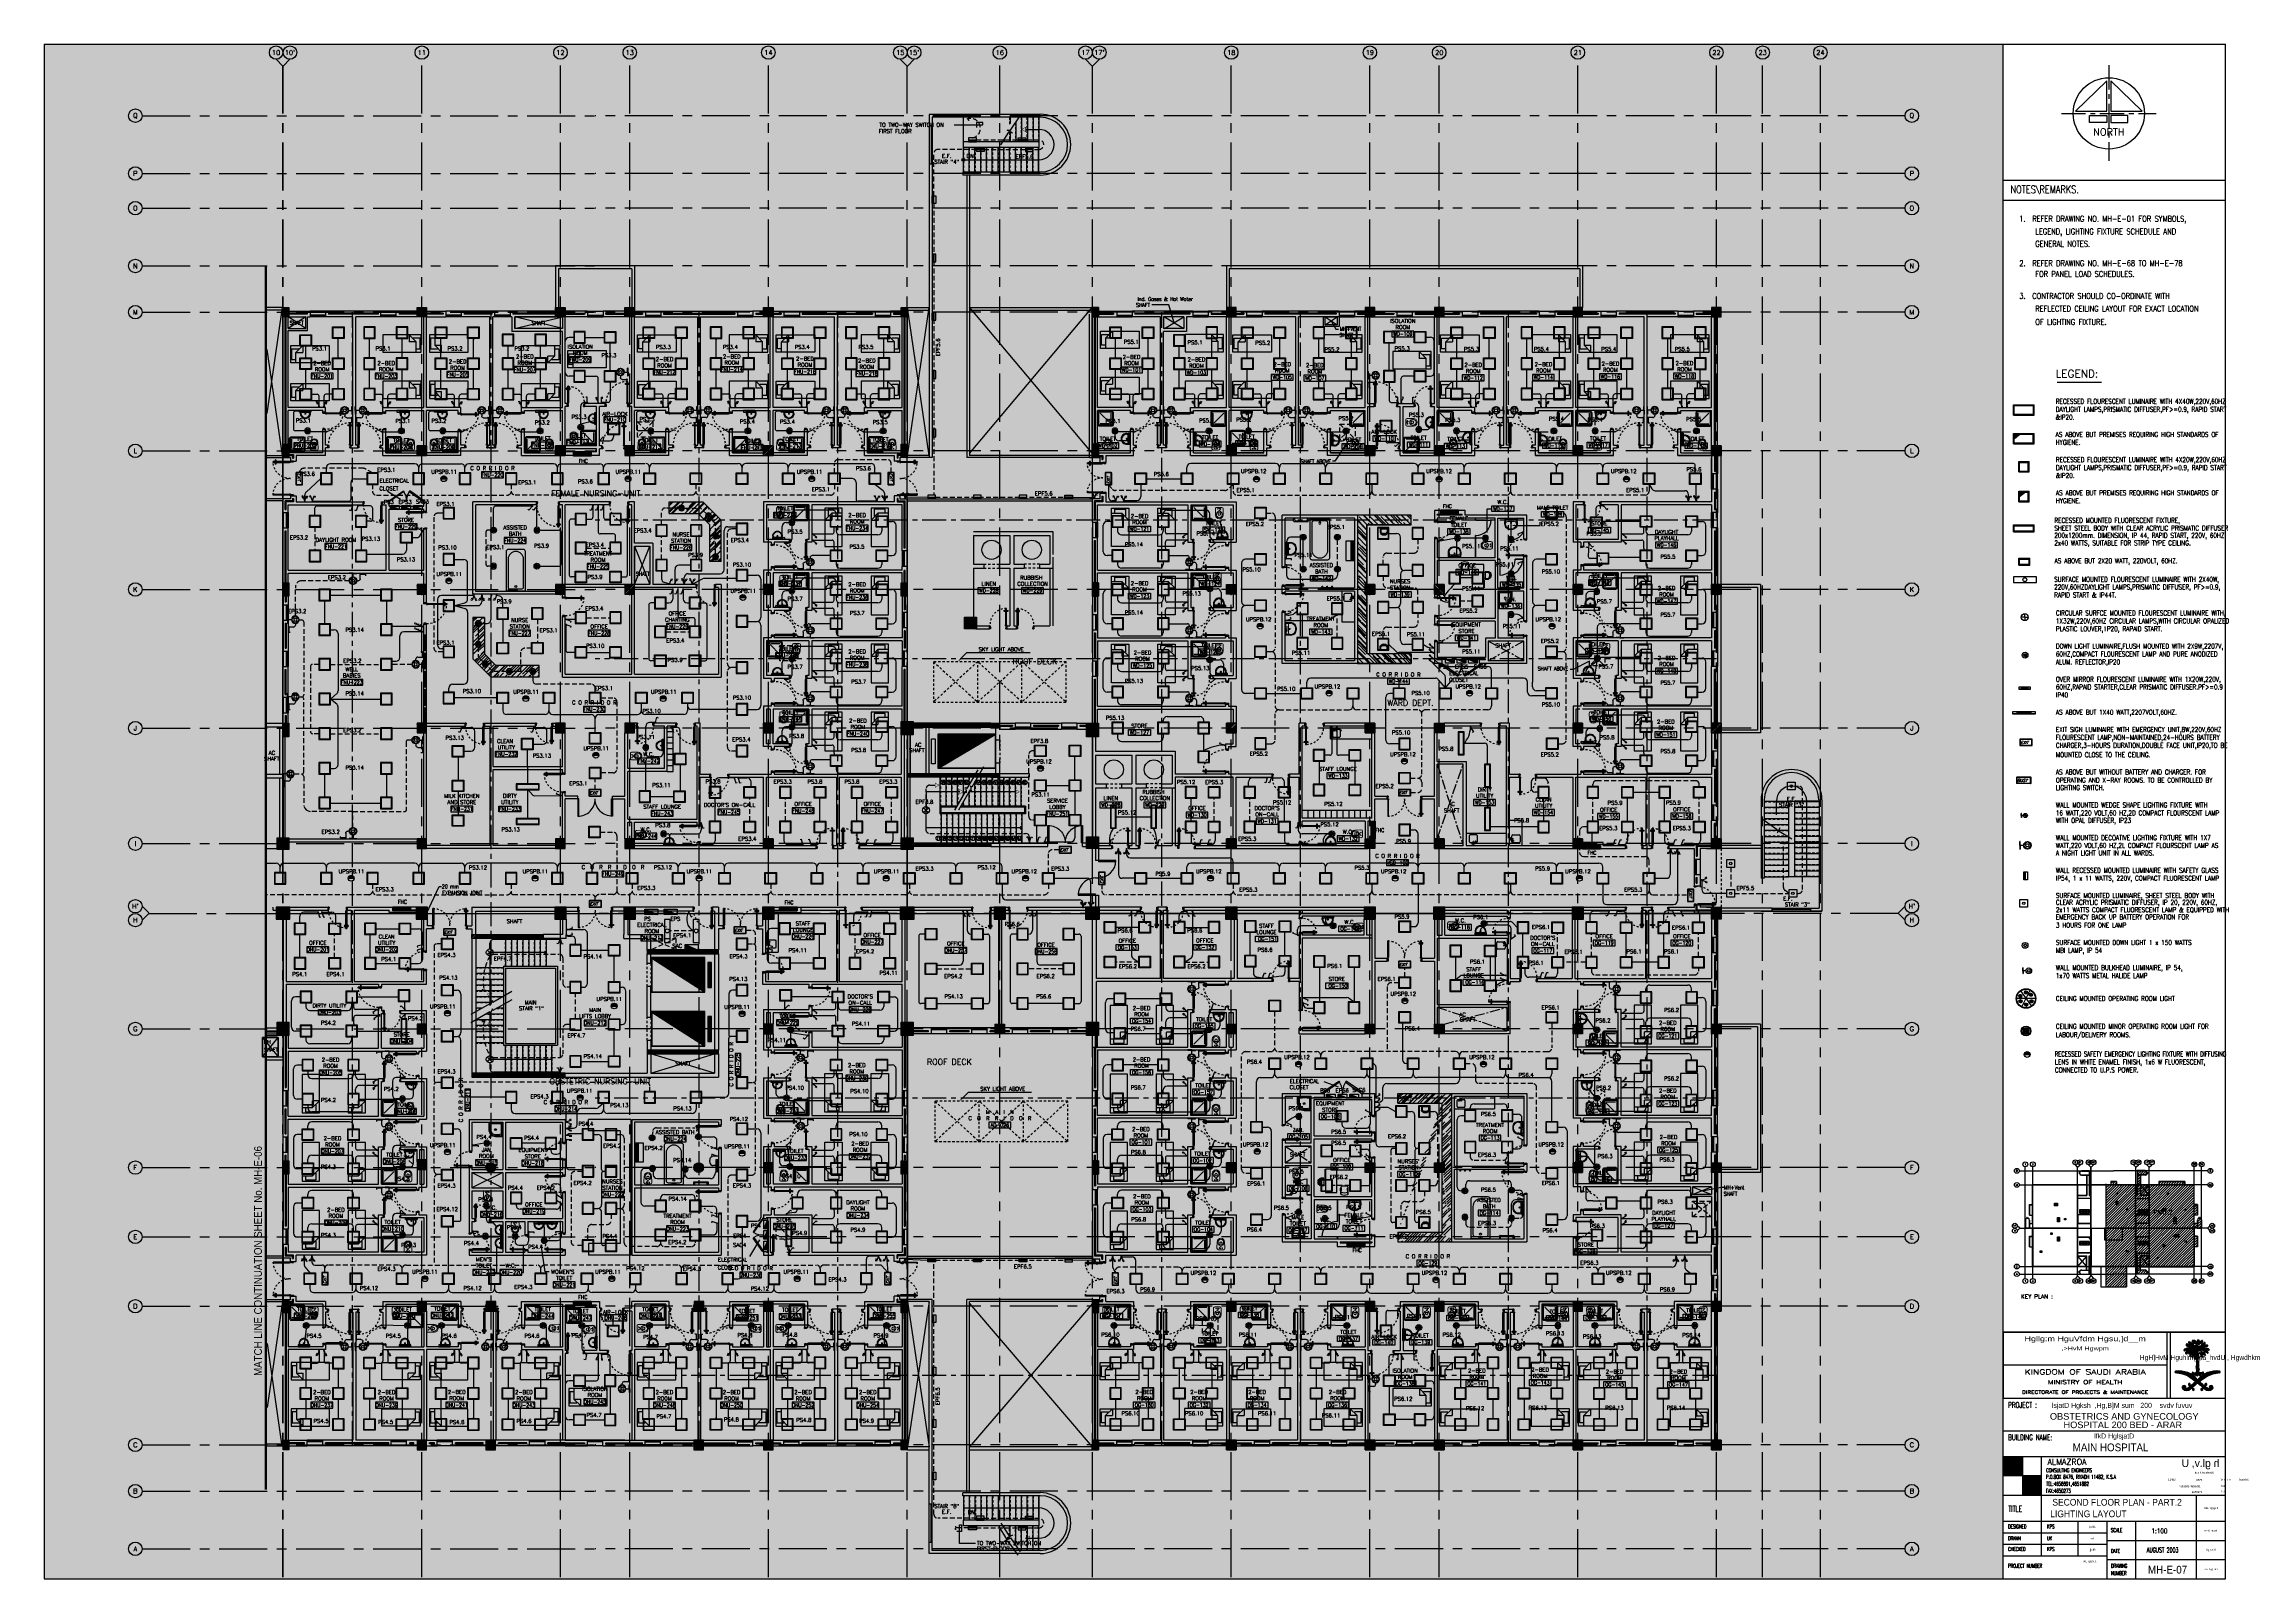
# Paper-space layout 'Layout1' of a CAD drawing. Extents: x 0 to 114, y 0 to 80.
# The model-space entities are those that its viewports show. They can reach past a viewport. Long polylines and large blocks are cut down to what shows.
import ezdxf
from ezdxf.enums import TextEntityAlignment as Align

# ---------------------------------------------------------------- set-up
doc = ezdxf.new("R2010")
doc.units = 0
doc.header["$MEASUREMENT"] = 0
for name, pattern in [('CENTER', [2, 1.25, -0.25, 0.25, -0.25]), ('CENTER2', [1.125, 0.75, -0.125, 0.125, -0.125]), ('CENTERX2', [4, 2.5, -0.5, 0.5, -0.5]), ('DASHED', [0.75, 0.5, -0.25]), ('HIDDEN', [0.375, 0.25, -0.125]), ('HIDDEN2', [0.1875, 0.125, -0.0625])]:
    doc.linetypes.add(name, pattern=pattern)
doc.layers.get('0').update_dxf_attribs({"color": 11, "linetype": 'CONTINUOUS'})
doc.layers.get('DEFPOINTS').update_dxf_attribs({"color": 11, "linetype": 'CONTINUOUS'})
for name, color, linetype in [('A-FUR-ACCES', 11, 'CONTINUOUS'), ('A-TILES', 11, 'CONTINUOUS'), ('AX', 11, 'CONTINUOUS'), ('AX-CR', 11, 'CONTINUOUS'), ('AX-TXT', 11, 'CONTINUOUS'), ('AXES', 11, 'CENTERX2'), ('AXES1', 11, 'CENTER'), ('BORDER', 11, 'CONTINUOUS'), ('COL', 11, 'CONTINUOUS'), ('COUNTER', 11, 'CONTINUOUS'), ('DIM', 11, 'CONTINUOUS'), ('DOOR', 11, 'CONTINUOUS'), ('E-CLINE', 2, 'CONTINUOUS'), ('E-HLINE', 2, 'HIDDEN'), ('E-LEGEND', 3, 'CONTINUOUS'), ('E-LI', 4, 'CONTINUOUS'), ('E-LITE', 4, 'CONTINUOUS'), ('E-PANELBX', 3, 'CONTINUOUS'), ('E-SWITCH', 4, 'CONTINUOUS'), ('E-SWITCHES', 4, 'CENTER2'), ('E-SWITCHS', 4, 'CONTINUOUS'), ('E-TEXT', 4, 'CONTINUOUS'), ('E-TRXT', 4, 'CONTINUOUS'), ('E-WI', 6, 'CONTINUOUS'), ('EJ', 11, 'CONTINUOUS'), ('EL-LITE', 4, 'CONTINUOUS'), ('ele', 11, 'CONTINUOUS'), ('ELEV', 11, 'CONTINUOUS'), ('FHC', 11, 'CONTINUOUS'), ('FIX', 11, 'CONTINUOUS'), ('FMCHAIR', 11, 'CONTINUOUS'), ('FMDESK', 11, 'CONTINUOUS'), ('FUR', 11, 'CONTINUOUS'), ('HAT', 11, 'CONTINUOUS'), ('Hatch', 11, 'CONTINUOUS'), ('HIDDEN', 11, 'HIDDEN2'), ('INSUL', 11, 'CONTINUOUS'), ('KeyPlan', 11, 'CONTINUOUS'), ('LIFTS', 11, 'CONTINUOUS'), ('Locker', 11, 'CONTINUOUS'), ('ME-FIX', 11, 'CONTINUOUS'), ('NON-MEDICAL', 11, 'CONTINUOUS'), ('NORTH', 11, 'CONTINUOUS'), ('PART', 11, 'CONTINUOUS'), ('PROJ-L', 11, 'CONTINUOUS'), ('RM-BOX', 11, 'CONTINUOUS'), ('RM-IND', 11, 'CONTINUOUS'), ('RM-NAME', 11, 'CONTINUOUS'), ('RM-NO', 11, 'CONTINUOUS'), ('ROOF', 11, 'CONTINUOUS'), ('SHAFT', 11, 'CONTINUOUS'), ('STR', 11, 'CONTINUOUS'), ('STR-H', 11, 'HIDDEN2'), ('SUNI-FUR', 11, 'CONTINUOUS'), ('TEXT', 6, 'CONTINUOUS'), ('TITLE', 4, 'CONTINUOUS'), ('TXT', 2, 'CONTINUOUS'), ('TXT1', 2, 'CONTINUOUS'), ('WALL', 11, 'CONTINUOUS'), ('WALL-F', 11, 'CONTINUOUS'), ('WIN', 11, 'CONTINUOUS')]:
    doc.layers.add(name, color=color, linetype=linetype)
doc.styles.add('ABORD1', font='XARB.shx', dxfattribs={"height": 500})
doc.styles.add('BR', font='xarb.shx')
doc.styles.add('Easy', font='xarb.shx', dxfattribs={"width": 0.8, "height": 350})
doc.styles.add('EBORD1', font='ROMANS.shx', dxfattribs={"width": 0.75, "height": 200})
doc.styles.add('EBORD3', font='romant', dxfattribs={"height": 0.2})
doc.styles.add('ITALICC', font='italicc')
doc.styles.add('KUFI', font='KUFI-SLD.shx')
doc.styles.add('ROMANC', font='romanc', dxfattribs={"height": 0.1})
doc.styles.add('ROMANS', font='ROMANS.shx', dxfattribs={"width": 0.6})
doc.styles.add('S', font='ROMANS.SHX')
doc.styles.add('SIMPLEX', font='simplex.shx', dxfattribs={"width": 0.8})
doc.styles.add('TTXT', font='swisse.ttf', dxfattribs={"width": 0.6})
doc.dimstyles.new('DIM-OUT', dxfattribs={"dimscale": 0, "dimtxt": 0.24, "dimasz": 0.08, "dimexe": 0.02, "dimexo": 0.02, "dimgap": 0.05, "dimtad": 1, "dimdec": 0, "dimlfac": 1000, "dimzin": 0, "dimdsep": 46, "dimtxsty": 'ROMANS', "dimblk1": 'ARCHTICK', "dimblk2": 'ARCHTICK', "dimsah": 1, "dimcen": 0.01, "dimdle": 0.08, "dimclrd": 4, "dimclre": 4, "dimclrt": 2, "dimadec": 0, "dimazin": 0, "dimtp": 2, "dimtm": 2, "dimtfac": 0.114286, "dimtdec": 0, "dimtix": 1, "dimtmove": 2, "dimatfit": 3, "dimldrblk": 'ARCHTICK', "dimfxl": 0, "dimtolj": 1, "dimtzin": 0, "dimarcsym": 0})
doc.dimstyles.new('DIM7', dxfattribs={"dimtxt": 0.24, "dimasz": 0.08, "dimexe": 0.07, "dimexo": 0.05, "dimgap": 0.07, "dimtad": 1, "dimzin": 0, "dimdsep": 46, "dimtxsty": 'SIMPLEX', "dimblk": 'ARCHTICK', "dimcen": 0.05, "dimdle": 0.05, "dimclrd": 4, "dimclre": 4, "dimclrt": 2, "dimadec": 0, "dimazin": 0, "dimtp": 2, "dimtm": 2, "dimtfac": 0.114286, "dimtix": 1, "dimtmove": 2, "dimatfit": 3, "dimldrblk": 'DOT', "dimfxl": 0, "dimtolj": 1, "dimtzin": 0, "dimarcsym": 0})
pattern_1 = [(45, (-1e-08, -18.26083), (-0.06629126, 0.06629126), [])]
pattern_2 = [(45, (-250.492716, -18.253398), (-0.0265165043, 0.0265165043), [])]
pattern_3 = [(45, (-250.49272, -112.96213), (0.25455844, 0.6788225), [4.5, -0.6, 1.5, -0.3]), (45, (-250.31665, -112.57393), (-0.49426764, 0.07000357), [0.9, -0.099, 1.8, -0.225]), (45, (-250.56696, -112.67575), (0.96095812, 1.24521504), [2.4, -0.42, 1.2, -0.3])]
pattern_4 = [(135, (147.823587, -3.054802), (0.026516504, 0.026516504), [])]
pattern_5 = [(45, (-276012.372033, -57293.22532), (-0.0265165042945, 0.0265165042945), [])]

# ---------------------------------------------------------------- blocks, each defined once
blk = doc.blocks.new('*X129')
at = {"color": 0}
for p, q in [((19.717, 41.354), (19.752, 41.389)), ((19.727, 41.347), (19.786, 41.406)), ((19.758, 41.29), (19.869, 41.4)), ((19.759, 41.308), (19.81, 41.359)), ((19.763, 41.365), (19.805, 41.407)), ((19.764, 41.278), (19.883, 41.397)), ((19.767, 41.475), (19.79, 41.498)), ((19.771, 41.461), (19.802, 41.493)), ((19.776, 41.272), (19.818, 41.314)), ((19.781, 41.454), (19.814, 41.487)), ((19.787, 41.371), (19.824, 41.408)), ((19.794, 41.449), (19.827, 41.482)), ((19.808, 41.445), (19.839, 41.476)), ((19.808, 41.374), (19.842, 41.409)), ((19.817, 41.366), (19.857, 41.406)), ((19.822, 41.442), (19.851, 41.471)), ((19.824, 41.532), (19.84, 41.548)), ((19.825, 41.286), (19.874, 41.335)), ((19.829, 41.52), (19.852, 41.543)), ((19.83, 41.273), (19.9, 41.343)), ((19.835, 41.437), (19.863, 41.465)), ((19.839, 41.512), (19.865, 41.538)), ((19.848, 41.432), (19.875, 41.459)), ((19.85, 41.505), (19.878, 41.533)), ((19.85, 41.223), (19.871, 41.243)), ((19.857, 41.247), (20.048, 41.438)), ((19.86, 41.427), (19.887, 41.454)), ((19.861, 41.498), (19.889, 41.526)), ((19.867, 41.292), (19.915, 41.34)), ((19.871, 41.491), (19.898, 41.518)), ((19.871, 41.367), (19.9, 41.396)), ((19.879, 41.428), (19.899, 41.448)), ((19.882, 41.484), (19.907, 41.509)), ((19.883, 41.291), (19.928, 41.336)), ((19.893, 41.477), (19.915, 41.5)), ((19.893, 41.424), (19.909, 41.441)), ((19.894, 41.266), (20.064, 41.436)), ((19.897, 41.216), (19.933, 41.252)), ((19.9, 41.556), (19.922, 41.577)), ((19.9, 41.378), (19.94, 41.418)), ((19.901, 41.397), (19.929, 41.425)), ((19.903, 41.417), (19.919, 41.433)), ((19.903, 41.24), (19.949, 41.285)), ((19.903, 41.204), (19.923, 41.225)), ((19.904, 41.471), (19.924, 41.49)), ((19.906, 41.19), (19.917, 41.201)), ((19.907, 41.545), (19.94, 41.577)), ((19.915, 41.464), (19.932, 41.481)), ((19.916, 41.536), (19.959, 41.579)), ((19.916, 41.271), (20.154, 41.509)), ((19.916, 41.376), (19.952, 41.412)), ((19.925, 41.527), (19.972, 41.574)), ((19.926, 41.457), (19.941, 41.472)), ((19.927, 41.37), (20.02, 41.463)), ((19.933, 41.359), (20.032, 41.458)), ((19.935, 41.519), (19.981, 41.565)), ((19.937, 41.451), (19.951, 41.465)), ((19.937, 41.345), (20.044, 41.452)), ((19.947, 41.513), (19.99, 41.557)), ((19.947, 41.443), (19.962, 41.458)), ((19.949, 41.215), (20.038, 41.304)), ((19.95, 41.198), (20.044, 41.292)), ((19.953, 41.184), (20.046, 41.277)), ((19.956, 41.435), (19.978, 41.456)), ((19.956, 41.293), (20.071, 41.408)), ((19.957, 41.24), (19.975, 41.259)), ((19.96, 41.173), (20.049, 41.262)), ((19.964, 41.425), (20.017, 41.478)), ((19.966, 41.515), (20, 41.549)), ((19.969, 41.289), (20.069, 41.388)), ((19.97, 41.166), (20.053, 41.249)), ((19.975, 41.277), (20.086, 41.388)), ((19.975, 41.259), (20.037, 41.321)), ((19.98, 41.511), (20.056, 41.588)), ((19.981, 41.159), (20.057, 41.235)), ((19.988, 41.502), (20.068, 41.582)), ((19.991, 41.487), (20.063, 41.559)), ((19.992, 41.47), (20.073, 41.551)), ((20, 41.16), (20.061, 41.221)), ((20.006, 41.148), (20.065, 41.208)), ((20.025, 41.574), (20.04, 41.589)), ((20.042, 41.503), (20.097, 41.557)), ((20.044, 41.487), (20.133, 41.576)), ((20.054, 41.178), (20.069, 41.194)), ((20.063, 41.346), (20.11, 41.394)), ((20.068, 41.493), (20.093, 41.518)), ((20.075, 41.412), (20.192, 41.529)), ((20.08, 41.346), (20.133, 41.399)), ((20.095, 41.344), (20.097, 41.345)), ((20.097, 41.523), (20.144, 41.569)), ((20.108, 41.428), (20.202, 41.521)), ((20.115, 41.364), (20.154, 41.402)), ((20.13, 41.431), (20.171, 41.473)), ((20.131, 41.362), (20.171, 41.402)), ((20.132, 41.54), (20.15, 41.557)), ((20.144, 41.357), (20.189, 41.402)), ((20.151, 41.435), (20.19, 41.474)), ((20.153, 41.349), (20.207, 41.403)), ((20.163, 41.341), (20.225, 41.403)), ((20.171, 41.437), (20.208, 41.474)), ((20.171, 41.332), (20.203, 41.363)), ((20.18, 41.322), (20.213, 41.356)), ((20.191, 41.44), (20.224, 41.473)), ((20.192, 41.316), (20.225, 41.349)), ((20.201, 41.502), (20.202, 41.504)), ((20.21, 41.317), (20.236, 41.343)), ((20.212, 41.443), (20.242, 41.473)), ((20.212, 41.372), (20.241, 41.401)), ((20.225, 41.315), (20.247, 41.336)), ((20.227, 41.369), (20.252, 41.394)), ((20.234, 41.448), (20.258, 41.472)), ((20.239, 41.311), (20.256, 41.328)), ((20.242, 41.366), (20.264, 41.389)), ((20.247, 41.442), (20.263, 41.459)), ((20.247, 41.301), (20.264, 41.318)), ((20.255, 41.292), (20.27, 41.307)), ((20.256, 41.363), (20.278, 41.385)), ((20.271, 41.361), (20.288, 41.378)), ((20.288, 41.36), (20.292, 41.364)), ((19.9, 40.83), (19.92, 40.851)), ((19.905, 40.818), (19.931, 40.844)), ((19.912, 40.807), (19.946, 40.841)), ((19.92, 40.798), (19.962, 40.839)), ((19.931, 40.79), (19.983, 40.843)), ((19.95, 40.792), (20.066, 40.907)), ((19.964, 40.788), (20.06, 40.885)), ((19.985, 40.792), (20.061, 40.867)), ((19.99, 40.85), (20.072, 40.932)), ((19.994, 40.977), (20.059, 41.042)), ((19.994, 40.96), (20.06, 41.026)), ((19.997, 40.945), (20.062, 41.01)), ((19.998, 40.787), (20.066, 40.855)), ((20, 41.001), (20.057, 41.058)), ((20.001, 40.931), (20.061, 40.991)), ((20.001, 40.878), (20.062, 40.939)), ((20.003, 41.092), (20.042, 41.131)), ((20.003, 41.075), (20.045, 41.117)), ((20.003, 41.057), (20.047, 41.101)), ((20.003, 41.04), (20.053, 41.089)), ((20.003, 41.022), (20.056, 41.075)), ((20.004, 40.916), (20.058, 40.971)), ((20.005, 40.9), (20.056, 40.951)), ((20.008, 41.133), (20.042, 41.167)), ((20.01, 40.781), (20.076, 40.847)), ((20.012, 41.119), (20.04, 41.147)), ((20.02, 40.774), (20.036, 40.789)), ((20.048, 40.802), (20.09, 40.844)), ((20.058, 40.794), (20.111, 40.847)), ((20.069, 40.788), (20.131, 40.85)), ((20.084, 40.784), (20.093, 40.794)), ((20.116, 40.817), (20.157, 40.857)), ((20.128, 40.811), (20.166, 40.849)), ((20.142, 40.807), (20.161, 40.827))]:
    blk.add_line(p, q, dxfattribs=at)
blk = doc.blocks.new('*X128')
at = {"color": 0}
for p, q in [((19.512, 40.867), (19.525, 40.88)), ((19.514, 40.851), (19.545, 40.882)), ((19.525, 40.844), (19.565, 40.884)), ((19.54, 40.842), (19.583, 40.885)), ((19.555, 40.839), (19.601, 40.885)), ((19.571, 40.837), (19.619, 40.885)), ((19.586, 40.835), (19.635, 40.884)), ((19.602, 40.832), (19.652, 40.883)), ((19.617, 40.83), (19.668, 40.881)), ((19.632, 40.828), (19.683, 40.879)), ((19.648, 40.825), (19.699, 40.876)), ((19.663, 40.823), (19.713, 40.874)), ((19.678, 40.821), (19.728, 40.87)), ((19.693, 40.817), (19.742, 40.867)), ((19.706, 40.813), (19.756, 40.863)), ((19.718, 40.808), (19.769, 40.859)), ((19.731, 40.803), (19.783, 40.854)), ((19.744, 40.798), (19.796, 40.85)), ((19.757, 40.794), (19.808, 40.845)), ((19.77, 40.789), (19.821, 40.84)), ((19.783, 40.784), (19.833, 40.834)), ((19.796, 40.779), (19.845, 40.828)), ((19.796, 40.443), (20.131, 40.779)), ((19.807, 40.773), (19.857, 40.822)), ((19.817, 40.765), (19.868, 40.816)), ((19.817, 40.447), (20.182, 40.812)), ((19.828, 40.758), (19.879, 40.81)), ((19.838, 40.751), (19.891, 40.803)), ((19.847, 40.459), (20.219, 40.831)), ((19.848, 40.743), (19.901, 40.796)), ((19.858, 40.736), (19.912, 40.789)), ((19.869, 40.728), (19.922, 40.782)), ((19.879, 40.721), (19.933, 40.775)), ((19.889, 40.714), (19.943, 40.767)), ((19.9, 40.706), (19.952, 40.759)), ((19.91, 40.699), (19.962, 40.751)), ((19.92, 40.692), (19.971, 40.743)), ((19.931, 40.684), (19.981, 40.734)), ((19.941, 40.677), (19.99, 40.725)), ((19.95, 40.544), (20.251, 40.845)), ((19.951, 40.67), (19.998, 40.717)), ((19.962, 40.662), (20.007, 40.707)), ((19.972, 40.655), (20.015, 40.698)), ((19.982, 40.648), (20.024, 40.689)), ((20.03, 40.607), (20.279, 40.855)), ((20.12, 40.679), (20.304, 40.864)), ((20.183, 40.724), (20.328, 40.87)), ((20.244, 40.768), (20.351, 40.875)), ((20.272, 40.778), (20.372, 40.879)), ((20.3, 40.788), (20.393, 40.881)), ((20.327, 40.798), (20.412, 40.883)), ((20.355, 40.808), (20.431, 40.884)), ((20.382, 40.818), (20.45, 40.885)), ((20.404, 40.821), (20.467, 40.885)), ((20.425, 40.825), (20.484, 40.884)), ((20.447, 40.829), (20.501, 40.883)), ((20.468, 40.833), (20.517, 40.882)), ((20.489, 40.836), (20.533, 40.88)), ((20.511, 40.84), (20.543, 40.873)), ((20.532, 40.844), (20.547, 40.858)), ((19.68, 40.504), (19.725, 40.55)), ((19.684, 40.491), (19.739, 40.546)), ((19.684, 40.526), (19.704, 40.546)), ((19.691, 40.48), (19.75, 40.539)), ((19.7, 40.472), (19.724, 40.495)), ((19.711, 40.464), (19.734, 40.488)), ((19.722, 40.458), (19.748, 40.484)), ((19.734, 40.452), (19.765, 40.483)), ((19.746, 40.517), (19.757, 40.529)), ((19.747, 40.448), (19.786, 40.486)), ((19.757, 40.51), (19.762, 40.516)), ((19.762, 40.444), (19.828, 40.511)), ((19.778, 40.443), (19.894, 40.559)), ((19.82, 40.573), (19.844, 40.597)), ((19.826, 40.562), (19.855, 40.591)), ((19.838, 40.556), (19.861, 40.579)), ((19.85, 40.55), (19.863, 40.564)), ((19.857, 40.54), (19.871, 40.554)), ((19.896, 40.491), (19.912, 40.507)), ((19.905, 40.482), (19.918, 40.495)), ((19.911, 40.47), (19.928, 40.487)), ((19.913, 40.455), (19.941, 40.483)), ((19.922, 40.446), (19.95, 40.474)), ((19.94, 40.446), (19.95, 40.456)), ((20.04, 40.599), (20.076, 40.635)), ((20.049, 40.591), (20.085, 40.627)), ((20.059, 40.583), (20.094, 40.618)), ((20.069, 40.575), (20.104, 40.61)), ((20.079, 40.568), (20.113, 40.601)), ((20.09, 40.56), (20.123, 40.593)), ((20.099, 40.552), (20.132, 40.585)), ((20.108, 40.473), (20.119, 40.484)), ((20.109, 40.456), (20.237, 40.584)), ((20.109, 40.544), (20.142, 40.577)), ((20.117, 40.447), (20.155, 40.484)), ((20.118, 40.536), (20.152, 40.569)), ((20.128, 40.528), (20.161, 40.561)), ((20.133, 40.445), (20.147, 40.458)), ((20.137, 40.52), (20.171, 40.554)), ((20.146, 40.51), (20.23, 40.594)), ((20.159, 40.488), (20.202, 40.531)), ((20.175, 40.487), (20.212, 40.524)), ((20.185, 40.479), (20.222, 40.516)), ((20.194, 40.47), (20.233, 40.509)), ((20.198, 40.58), (20.215, 40.597)), ((20.205, 40.463), (20.243, 40.502)), ((20.216, 40.457), (20.254, 40.495)), ((20.228, 40.451), (20.265, 40.489)), ((20.241, 40.447), (20.279, 40.485)), ((20.256, 40.444), (20.295, 40.483)), ((20.272, 40.443), (20.315, 40.485)), ((20.291, 40.444), (20.374, 40.527)), ((20.297, 40.521), (20.325, 40.548)), ((20.311, 40.517), (20.344, 40.549)), ((20.313, 40.448), (20.378, 40.513)), ((20.328, 40.515), (20.357, 40.545)), ((20.335, 40.505), (20.367, 40.537)), ((20.346, 40.463), (20.375, 40.492))]:
    blk.add_line(p, q, dxfattribs=at)
blk = doc.blocks.new('*X131')
at = {"color": 0}
for p, q in [((20.11, 41.323), (20.118, 41.331)), ((20.114, 41.309), (20.128, 41.323)), ((20.12, 41.298), (20.138, 41.316)), ((20.131, 41.291), (20.148, 41.308)), ((20.142, 41.284), (20.158, 41.301)), ((20.152, 41.277), (20.168, 41.293)), ((20.158, 41.266), (20.178, 41.285)), ((20.164, 41.254), (20.188, 41.277)), ((20.174, 41.246), (20.196, 41.268)), ((20.187, 41.241), (20.204, 41.259)), ((20.199, 41.236), (20.205, 41.241))]:
    blk.add_line(p, q, dxfattribs=at)
blk = doc.blocks.new('*X130')
at = {"color": 0}
for p, q in [((20.076, 41.289), (20.089, 41.302)), ((20.082, 41.277), (20.096, 41.292)), ((20.09, 41.268), (20.104, 41.282)), ((20.099, 41.259), (20.111, 41.271)), ((20.106, 41.249), (20.119, 41.261)), ((20.107, 41.232), (20.126, 41.251)), ((20.111, 41.218), (20.133, 41.24)), ((20.117, 41.207), (20.139, 41.229)), ((20.127, 41.198), (20.146, 41.217)), ((20.139, 41.193), (20.152, 41.206))]:
    blk.add_line(p, q, dxfattribs=at)
blk = doc.blocks.new('DL')
at = {"color": 8}
for p, q in [((-166, 99), (-113, 152)), ((-165, 87), (-101, 151)), ((-163, 77), (-91, 149)), ((-162, 115), (-129, 148)), ((-159, 69), (-83, 145)), ((-154, 61), (-75, 140)), ((-149, 55), (-69, 135)), ((-142, 49), (-63, 128)), ((-134, 44), (-59, 120)), ((-125, 41), (-55, 111)), ((-115, 39), (-53, 101)), ((-102, 39), (-53, 88)), ((-84, 45), (-59, 70)), ((31, 99), (84, 152)), ((32, 87), (96, 151)), ((34, 77), (106, 149)), ((35, 115), (68, 148)), ((38, 69), (114, 145)), ((42, 61), (122, 140)), ((48, 55), (128, 135)), ((55, 49), (134, 128)), ((63, 44), (138, 120)), ((72, 41), (142, 111)), ((82, 39), (144, 101)), ((95, 39), (144, 88)), ((113, 45), (138, 70)), ((-166, -98), (-113, -45)), ((-165, -110), (-101, -46)), ((-163, -120), (-91, -48)), ((-162, -82), (-129, -49)), ((-159, -128), (-83, -52)), ((-154, -136), (-75, -56)), ((-149, -142), (-69, -62)), ((-142, -148), (-63, -69)), ((-134, -152), (-59, -77)), ((-125, -156), (-55, -86)), ((-115, -158), (-53, -96)), ((-102, -158), (-53, -109)), ((-84, -152), (-59, -127)), ((31, -98), (84, -45)), ((32, -110), (96, -46)), ((34, -120), (106, -48)), ((35, -82), (68, -49)), ((38, -128), (114, -52)), ((42, -136), (122, -56)), ((48, -142), (128, -62)), ((55, -148), (134, -69)), ((63, -152), (138, -77)), ((72, -156), (142, -86)), ((82, -158), (144, -96)), ((95, -158), (144, -109)), ((113, -152), (138, -127))]:
    blk.add_line(p, q, dxfattribs=at)
at = {"layer": 'EL-LITE', "color": 4}
for p, q in [((238, 0), (-238, 0)), ((1, -238), (-1, 238))]:
    blk.add_line(p, q, dxfattribs=at)
at = {"layer": 'EL-LITE', "color": 2}
blk.add_circle((0, 0), 250, dxfattribs=at)
at = {"layer": 'EL-LITE', "color": 4}
for centre, radius in [((0, 0), 238), ((-109, 95), 56.6), ((88, 95), 56.6), ((-109, -102), 56.6), ((88, -102), 56.6)]:
    blk.add_circle(centre, radius, dxfattribs=at)
blk = doc.blocks.new('*X137')
at = {"color": 0}
for p, q in [((350801, 287373), (350885, 287458)), ((350802, 287392), (350866, 287456)), ((350803, 287358), (350901, 287456)), ((350807, 287345), (350914, 287451)), ((350814, 287333), (350925, 287445)), ((350814, 287422), (350836, 287444)), ((350821, 287323), (350935, 287437)), ((350830, 287314), (350944, 287428)), ((350841, 287307), (350951, 287418)), ((350853, 287302), (350957, 287406)), ((350867, 287298), (350961, 287392)), ((350883, 287296), (350962, 287376)), ((350904, 287299), (350959, 287355)), ((351058, 287259), (351135, 287336)), ((351059, 287242), (351152, 287335)), ((351062, 287281), (351113, 287332)), ((351062, 287228), (351166, 287332)), ((351068, 287216), (351178, 287326)), ((351075, 287206), (351189, 287319)), ((351084, 287196), (351198, 287311)), ((350516, 287177), (350608, 287269)), ((350516, 287194), (350591, 287269)), ((350520, 287163), (350622, 287265)), ((350520, 287217), (350568, 287264)), ((350520, 286916), (350601, 286997)), ((350522, 286900), (350617, 286995)), ((350523, 286936), (350581, 286995)), ((350525, 287150), (350634, 287260)), ((350526, 286886), (350631, 286991)), ((350532, 287140), (350645, 287253)), ((350532, 286875), (350643, 286985)), ((350539, 286864), (350653, 286978)), ((350540, 287130), (350654, 287245)), ((350548, 286855), (350662, 286969)), ((350550, 287122), (350662, 287235)), ((350558, 286848), (350670, 286959)), ((350561, 287116), (350669, 287224)), ((350570, 286842), (350676, 286948)), ((350574, 287111), (350674, 287211)), ((350583, 286837), (350680, 286934)), ((350589, 287108), (350677, 287196)), ((350599, 286835), (350682, 286919)), ((350607, 287108), (350676, 287178)), ((350618, 286837), (350680, 286899)), ((350632, 287116), (350669, 287153)), ((350653, 286854), (350663, 286864)), ((350812, 286731), (350900, 286819)), ((350813, 286749), (350882, 286818)), ((350815, 286716), (350915, 286816)), ((350820, 286703), (350928, 286811)), ((350821, 286775), (350856, 286810)), ((350827, 286692), (350939, 286804)), ((350835, 286682), (350949, 286796)), ((350844, 286674), (350957, 286787)), ((350855, 286667), (350964, 286776)), ((350867, 286662), (350969, 286764)), ((350881, 286658), (350973, 286750)), ((350898, 286657), (350974, 286733)), ((350920, 286662), (350969, 286710)), ((351093, 287189), (351206, 287301)), ((351094, 286924), (351166, 286996)), ((351094, 286906), (351183, 286996)), ((351097, 286892), (351198, 286993)), ((351100, 286947), (351142, 286990)), ((351102, 286879), (351211, 286988)), ((351105, 287182), (351212, 287289)), ((351109, 286868), (351222, 286981)), ((351117, 286858), (351231, 286973)), ((351118, 287178), (351217, 287276)), ((351126, 286850), (351239, 286963)), ((351133, 287175), (351219, 287261)), ((351137, 286844), (351246, 286952)), ((351150, 286838), (351251, 286940)), ((351151, 287176), (351218, 287243)), ((351164, 286835), (351254, 286925)), ((351179, 287185), (351209, 287216)), ((351182, 286835), (351254, 286908)), ((351206, 286841), (351248, 286884))]:
    blk.add_line(p, q, dxfattribs=at)
blk = doc.blocks.new('OPL')
at = {"layer": 'EL-LITE', "color": 4}
for p, q in [((485, 0), (-485, 0)), ((-288, 390), (288, -390)), ((-221, -432), (221, 432))]:
    blk.add_line(p, q, dxfattribs=at)
at = {"layer": 'EL-LITE', "color": 2}
blk.add_circle((0, 0), 510, dxfattribs=at)
at = {"layer": 'EL-LITE', "color": 4}
blk.add_circle((0, 0), 485, dxfattribs=at)
at = {"layer": 'EL-LITE'}
for centre in [(-292, 131), (-6, 319), (251, 198), (-287, -141), (5, -320), (286, -142)]:
    blk.add_circle(centre, 80.8, dxfattribs=at)
at = {"layer": 'EL-LITE', "color": 8}
blk.add_blockref('*X137', (-350888, -287058), dxfattribs=at)
blk = doc.blocks.new('GLOP')
at = {"layer": 'E-LITE', "color": 8}
for q in [(-187, 0), (0, 187), (187, 0), (0, -187)]:
    blk.add_line((0, 0), q, dxfattribs=at)
at = {"layer": 'E-LITE'}
blk.add_circle((0, 0), 212, dxfattribs=at)
at = {"layer": 'E-LITE', "color": 8}
blk.add_circle((0, 0), 187, dxfattribs=at)
blk = doc.blocks.new('DEC')
at = {"layer": 'E-CLINE', "color": 8}
for p, q in [((-25, 102), (0, 102)), ((-25, -102), (0, -102))]:
    blk.add_line(p, q, dxfattribs=at)
at = {"layer": 'E-LITE', "color": 8}
for q in [(-25, 102), (-25, -102)]:
    blk.add_line((-25, 0), q, dxfattribs=at)
at = {"layer": 'E-LITE'}
for p, q in [((0, 0), (0, 102)), ((0, 0), (0, -102)), ((-120, -3), (-25, -1))]:
    blk.add_line(p, q, dxfattribs=at)
at = {"layer": 'E-LITE', "xscale": 0.5, "yscale": 0.5, "zscale": 0.5}
blk.add_blockref('GLOP', (-225, 0), dxfattribs=at)
blk = doc.blocks.new('MR40')
at = {"layer": 'E-LITE', "color": 2}
blk.add_line((600, 0), (-600, 0), dxfattribs=at)
at = {"layer": 'E-LITE', "color": 1}
for p, q in [((600, -100), (-600, 0)), ((600, 0), (-600, -100))]:
    blk.add_line(p, q, dxfattribs=at)
at = {"layer": 'E-LITE'}
for p, q in [((-600, 0), (-600, -100)), ((600, -100), (600, 0)), ((-600, -100), (600, -100))]:
    blk.add_line(p, q, dxfattribs=at)
blk = doc.blocks.new('EXIT')
at = {"layer": 'E-LITE', "color": 4}
for p, q in [((-0.32, 0.15), (-0.32, -0.15)), ((0.3, 0.17), (-0.3, 0.17)), ((0.32, -0.15), (0.32, 0.15)), ((-0.3, -0.17), (0.3, -0.17))]:
    blk.add_line(p, q, dxfattribs=at)
at = {"layer": 'E-LITE', "color": 8}
for p, q in [((-0.3, 0.13), (-0.3, -0.13)), ((0.28, 0.15), (-0.28, 0.15)), ((0.3, -0.13), (0.3, 0.13)), ((-0.28, -0.15), (0.28, -0.15))]:
    blk.add_line(p, q, dxfattribs=at)
at = {"layer": 'E-LITE', "color": 4}
for centre, start, end in [((-0.3, 0.15), 90, 180), ((0.3, 0.15), 360, 90), ((-0.3, -0.15), 180, 270), ((0.3, -0.15), 270, 0)]:
    blk.add_arc(centre, 0.02, start, end, dxfattribs=at)
at = {"layer": 'E-LITE', "color": 8}
for centre, start, end in [((-0.28, 0.13), 90, 180), ((0.28, 0.13), 0, 90), ((-0.28, -0.13), 180, 270), ((0.28, -0.13), 270, 0)]:
    blk.add_arc(centre, 0.02, start, end, dxfattribs=at)
at = {"layer": 'E-LITE', "color": 5, "style": 'ITALICC'}
blk.add_text('EXIT', height=0.15, dxfattribs=at).set_placement((-0.28, -0.08))
blk = doc.blocks.new('MR20')
at = {"layer": 'E-LITE'}
for p, q in [((-300, 100), (-300, 0)), ((-300, 100), (-300, 0)), ((-300, 0), (300, 0)), ((-300, 0), (300, 0)), ((-300, 0), (300, 0)), ((-300, 0), (-300, 0)), ((300, 0), (300, 100)), ((300, 0), (300, 100)), ((300, 0), (300, 0))]:
    blk.add_line(p, q, dxfattribs=at)
at = {"layer": 'E-LITE', "color": 3}
blk.add_line((300, 100), (-300, 100), dxfattribs=at)
at = {"layer": 'E-LITE', "color": 8}
for p, q in [((300, 0), (-300, 100)), ((300, 100), (-300, 0))]:
    blk.add_line(p, q, dxfattribs=at)
blk = doc.blocks.new('*X140')
at = {"color": 0}
for p, q in [((-643824, 313032), (-643702, 313154)), ((-643824, 313015), (-643698, 313141)), ((-643822, 313052), (-643722, 313152)), ((-643821, 313000), (-643698, 313124)), ((-643817, 312986), (-643698, 313106)), ((-643814, 313078), (-643748, 313144)), ((-643812, 312974), (-643698, 313088)), ((-643806, 312962), (-643698, 313071)), ((-643799, 312952), (-643698, 313053)), ((-643791, 312942), (-643698, 313035)), ((-643782, 312933), (-643698, 313017)), ((-643772, 312926), (-643698, 313000)), ((-643762, 312919), (-643698, 312982)), ((-643750, 312913), (-643698, 312964)), ((-643737, 312908), (-643698, 312947)), ((-643723, 312904), (-643698, 312929)), ((-643708, 312902), (-643698, 312911)), ((-643698, 313141), (-643685, 313154)), ((-643698, 313124), (-643670, 313151)), ((-643698, 313106), (-643656, 313147)), ((-643698, 313088), (-643644, 313142)), ((-643698, 313071), (-643632, 313136)), ((-643698, 313053), (-643622, 313129)), ((-643698, 313035), (-643612, 313121)), ((-643698, 313017), (-643603, 313112)), ((-643698, 313000), (-643596, 313102)), ((-643698, 312982), (-643589, 313092)), ((-643698, 312964), (-643583, 313080)), ((-643698, 312947), (-643578, 313067)), ((-643698, 312929), (-643574, 313053)), ((-643698, 312911), (-643572, 313038)), ((-643690, 312902), (-643572, 313020)), ((-643669, 312905), (-643575, 312999)), ((-643642, 312915), (-643585, 312972))]:
    blk.add_line(p, q, dxfattribs=at)
blk = doc.blocks.new('L42')
at = {"layer": 'E-LITE'}
for p, q in [((0.3, 0.3), (-0.3, 0.3)), ((-0.3, 0.3), (-0.3, -0.3)), ((0.3, -0.3), (0.3, 0.3)), ((-0.3, -0.3), (0.3, -0.3))]:
    blk.add_line(p, q, dxfattribs=at)
at = {"layer": 'E-LITE', "color": 8}
blk.add_lwpolyline([(-0.27, 0.27), (-0.27, -0.27), (0.27, -0.27), (0.27, 0.27)], close=True, dxfattribs=at)
blk = doc.blocks.new('1G1W')
for p, q in [((0, 0), (0.55, 0)), ((0.55, 0), (0.55, -0.15))]:
    blk.add_line(p, q)
at = {"const_width": 0.1}
blk.add_lwpolyline([(-0.05, 0, 1), (0.05, 0, 1)], format="xyb", close=True, dxfattribs=at)
blk = doc.blocks.new('*X49')
at = {"color": 0}
for p, q in [((21548.53, 18540.14), (21548.8, 18540.42)), ((21548.53, 18539.97), (21548.98, 18540.41)), ((21548.58, 18539.84), (21549.1, 18540.36)), ((21548.67, 18539.76), (21549.19, 18540.27)), ((21548.79, 18539.7), (21549.24, 18540.15)), ((21548.97, 18539.7), (21549.25, 18539.98))]:
    blk.add_line(p, q, dxfattribs=at)
blk = doc.blocks.new('SPOT')
at = {"layer": 'E-LITE'}
for radius in [0.6, 0.369]:
    blk.add_circle((0, 0), radius, dxfattribs=at)
at = {"layer": 'E-LITE', "color": 8}
blk.add_blockref('*X49', (-21548.89, -18540.06), dxfattribs=at)
blk = doc.blocks.new('2G2W')
for p, q in [((0, 0), (0.52, 0.19)), ((0, 0), (0.52, -0.19)), ((0.42, 0.15), (0.37, 0.29)), ((0.52, 0.19), (0.47, 0.33)), ((0.42, -0.15), (0.37, -0.29)), ((0.52, -0.19), (0.47, -0.33))]:
    blk.add_line(p, q)
at = {"const_width": 0.1}
blk.add_lwpolyline([(-0.05, 0, 1), (0.05, 0, 1)], format="xyb", close=True, dxfattribs=at)
blk = doc.blocks.new('3G2W')
for p, q in [((0, 0), (0.52, 0.19)), ((0, 0), (0.52, -0.19)), ((0.33, 0.12), (0.28, 0.26)), ((0.42, 0.15), (0.37, 0.29)), ((0.52, 0.19), (0.47, 0.33)), ((0.33, -0.12), (0.28, -0.26)), ((0.42, -0.15), (0.37, -0.29)), ((0.52, -0.19), (0.47, -0.33))]:
    blk.add_line(p, q)
at = {"const_width": 0.1}
blk.add_lwpolyline([(-0.05, 0, 1), (0.05, 0, 1)], format="xyb", close=True, dxfattribs=at)
blk = doc.blocks.new('MR14')
at = {"layer": 'E-LITE'}
for p, q in [((-600, 100), (-600, 0)), ((-600, 0), (600, 0)), ((600, 0), (600, 100))]:
    blk.add_line(p, q, dxfattribs=at)
at = {"layer": 'E-LITE', "color": 8}
for p, q in [((600, 100), (-600, 0)), ((600, 0), (-600, 100))]:
    blk.add_line(p, q, dxfattribs=at)
at = {"layer": 'E-LITE', "color": 3}
blk.add_line((600, 100), (-600, 100), dxfattribs=at)
blk = doc.blocks.new('2G1W')
for p, q in [((0, 0), (0.55, 0)), ((0.45, 0), (0.45, -0.15)), ((0.55, 0), (0.55, -0.15))]:
    blk.add_line(p, q)
at = {"const_width": 0.1}
blk.add_lwpolyline([(-0.05, 0, 1), (0.05, 0, 1)], format="xyb", close=True, dxfattribs=at)
blk = doc.blocks.new('AXL')
at = {"layer": 'AX-CR'}
blk.add_circle((-350, 0), 350, dxfattribs=at)
at = {"layer": 'AX-TXT', "style": 'ROMANS'}
blk.add_attdef('AX', text='', height=250, dxfattribs=at).set_placement((-350, 0), align=Align.MIDDLE)
blk = doc.blocks.new('AXU')
at = {"layer": 'AX-CR'}
blk.add_circle((0, 350), 350, dxfattribs=at)
at = {"layer": 'AX-TXT', "style": 'ROMANS'}
blk.add_attdef('AX', text='', height=250, dxfattribs=at).set_placement((0, 350), align=Align.MIDDLE)
blk = doc.blocks.new('*X52')
at = {"color": 0}
for p, q in [((84179, 177093), (84676, 177590)), ((84179, 177146), (84623, 177590)), ((84179, 177199), (84570, 177590)), ((84179, 177252), (84517, 177590)), ((84179, 177305), (84464, 177590)), ((84179, 177358), (84411, 177590)), ((84179, 177411), (84358, 177590)), ((84179, 177464), (84305, 177590)), ((84179, 177517), (84252, 177590)), ((84179, 177570), (84199, 177590)), ((84229, 177090), (84679, 177540)), ((84282, 177090), (84679, 177487)), ((84335, 177090), (84679, 177434)), ((84388, 177090), (84679, 177381)), ((84441, 177090), (84679, 177328)), ((84494, 177090), (84679, 177275)), ((84547, 177090), (84679, 177222)), ((84600, 177090), (84679, 177169)), ((84653, 177090), (84679, 177116))]:
    blk.add_line(p, q, dxfattribs=at)
blk = doc.blocks.new('*X55')
at = {"color": 0}
for p, q in [((84179, 169934), (84635, 170390)), ((84179, 169987), (84582, 170390)), ((84179, 170040), (84529, 170390)), ((84179, 170093), (84476, 170390)), ((84179, 170146), (84423, 170390)), ((84179, 170199), (84370, 170390)), ((84179, 170252), (84317, 170390)), ((84179, 170305), (84264, 170390)), ((84179, 170358), (84211, 170390)), ((84188, 169890), (84679, 170381)), ((84241, 169890), (84679, 170328)), ((84294, 169890), (84679, 170274)), ((84347, 169890), (84679, 170221)), ((84401, 169890), (84679, 170168)), ((84454, 169890), (84679, 170115)), ((84507, 169890), (84679, 170062)), ((84560, 169890), (84679, 170009)), ((84613, 169890), (84679, 169956)), ((84666, 169890), (84679, 169903))]:
    blk.add_line(p, q, dxfattribs=at)
blk = doc.blocks.new('COL50')
at = {"layer": 'COL'}
blk.add_lwpolyline([(-250, 250), (-250, -250), (250, -250), (250, 250)], close=True, dxfattribs=at)
blk = doc.blocks.new('*X57')
at = {"color": 0}
for p, q in [((84179, 155509), (84660, 155990)), ((84179, 155562), (84607, 155990)), ((84179, 155615), (84554, 155990)), ((84179, 155668), (84501, 155990)), ((84179, 155721), (84448, 155990)), ((84179, 155774), (84395, 155990)), ((84179, 155827), (84342, 155990)), ((84179, 155880), (84289, 155990)), ((84179, 155933), (84236, 155990)), ((84179, 155986), (84183, 155990)), ((84213, 155490), (84679, 155956)), ((84266, 155490), (84679, 155903)), ((84319, 155490), (84679, 155850)), ((84372, 155490), (84679, 155796)), ((84426, 155490), (84679, 155743)), ((84479, 155490), (84679, 155690)), ((84532, 155490), (84679, 155637)), ((84585, 155490), (84679, 155584)), ((84638, 155490), (84679, 155531))]:
    blk.add_line(p, q, dxfattribs=at)
blk = doc.blocks.new('*X53')
at = {"color": 0}
for p, q in [((80579, 177099), (81070, 177590)), ((80579, 177152), (81017, 177590)), ((80579, 177205), (80964, 177590)), ((80579, 177258), (80911, 177590)), ((80579, 177311), (80858, 177590)), ((80579, 177364), (80804, 177590)), ((80579, 177417), (80751, 177590)), ((80579, 177471), (80698, 177590)), ((80579, 177524), (80645, 177590)), ((80579, 177577), (80592, 177590)), ((80623, 177090), (81079, 177546)), ((80676, 177090), (81079, 177493)), ((80729, 177090), (81079, 177440)), ((80782, 177090), (81079, 177387)), ((80835, 177090), (81079, 177334)), ((80888, 177090), (81079, 177281)), ((80941, 177090), (81079, 177228)), ((80994, 177090), (81079, 177175)), ((81047, 177090), (81079, 177122))]:
    blk.add_line(p, q, dxfattribs=at)
blk = doc.blocks.new('*X54')
at = {"color": 0}
for p, q in [((80579, 169940), (81029, 170390)), ((80579, 169993), (80976, 170390)), ((80579, 170046), (80923, 170390)), ((80579, 170099), (80870, 170390)), ((80579, 170152), (80817, 170390)), ((80579, 170205), (80764, 170390)), ((80579, 170258), (80711, 170390)), ((80579, 170311), (80658, 170390)), ((80579, 170364), (80605, 170390)), ((80582, 169890), (81079, 170387)), ((80635, 169890), (81079, 170334)), ((80688, 169890), (81079, 170281)), ((80741, 169890), (81079, 170228)), ((80794, 169890), (81079, 170175)), ((80847, 169890), (81079, 170122)), ((80900, 169890), (81079, 170069)), ((80953, 169890), (81079, 170016)), ((81006, 169890), (81079, 169963)), ((81059, 169890), (81079, 169910))]:
    blk.add_line(p, q, dxfattribs=at)
blk = doc.blocks.new('*X56')
at = {"color": 0}
for p, q in [((80579, 162727), (81042, 163190)), ((80579, 162780), (80989, 163190)), ((80579, 162833), (80936, 163190)), ((80579, 162886), (80883, 163190)), ((80579, 162939), (80829, 163190)), ((80579, 162993), (80776, 163190)), ((80579, 163046), (80723, 163190)), ((80579, 163099), (80670, 163190)), ((80579, 163152), (80617, 163190)), ((80595, 162690), (81079, 163174)), ((80648, 162690), (81079, 163121)), ((80701, 162690), (81079, 163068)), ((80754, 162690), (81079, 163015)), ((80807, 162690), (81079, 162962)), ((80860, 162690), (81079, 162909)), ((80913, 162690), (81079, 162856)), ((80966, 162690), (81079, 162803)), ((81019, 162690), (81079, 162750)), ((81072, 162690), (81079, 162697))]:
    blk.add_line(p, q, dxfattribs=at)
blk = doc.blocks.new('*X58')
at = {"color": 0}
for p, q in [((80579, 155515), (81054, 155990)), ((80579, 155568), (81001, 155990)), ((80579, 155621), (80948, 155990)), ((80579, 155674), (80895, 155990)), ((80579, 155727), (80842, 155990)), ((80579, 155780), (80789, 155990)), ((80579, 155833), (80736, 155990)), ((80579, 155886), (80683, 155990)), ((80579, 155939), (80630, 155990)), ((80607, 155490), (81079, 155962)), ((80660, 155490), (81079, 155909)), ((80713, 155490), (81079, 155856)), ((80766, 155490), (81079, 155803)), ((80819, 155490), (81079, 155750)), ((80872, 155490), (81079, 155697)), ((80925, 155490), (81079, 155644)), ((80978, 155490), (81079, 155591)), ((81031, 155490), (81079, 155538))]:
    blk.add_line(p, q, dxfattribs=at)
blk = doc.blocks.new('*X59')
at = {"color": 0}
for p, q in [((80579, 149522), (81047, 149990)), ((80579, 149575), (80994, 149990)), ((80579, 149628), (80941, 149990)), ((80579, 149681), (80888, 149990)), ((80579, 149734), (80835, 149990)), ((80579, 149787), (80782, 149990)), ((80579, 149840), (80729, 149990)), ((80579, 149893), (80676, 149990)), ((80579, 149946), (80623, 149990)), ((80600, 149490), (81079, 149969)), ((80653, 149490), (81079, 149916)), ((80706, 149490), (81079, 149863)), ((80759, 149490), (81079, 149810)), ((80812, 149490), (81079, 149757)), ((80865, 149490), (81079, 149704)), ((80918, 149490), (81079, 149651)), ((80971, 149490), (81079, 149598)), ((81024, 149490), (81079, 149545)), ((81077, 149490), (81079, 149492))]:
    blk.add_line(p, q, dxfattribs=at)
blk = doc.blocks.new('RM1')
at = {"layer": 'RM-BOX'}
blk.add_lwpolyline([(570, -200), (-570, -200), (-570, -500), (570, -500)], close=True, dxfattribs=at)
at = {"layer": 'RM-NAME', "style": 'ROMANS'}
for tag, p in [('ROOMNAME1', (0, 324)), ('ROOMNAME2', (0, 0))]:
    blk.add_attdef(tag, text='', height=200, dxfattribs=at).set_placement(p, align=Align.MIDDLE)
at = {"layer": 'RM-NO', "style": 'ROMANS', "width": 0.8}
blk.add_attdef('ROOMNO', text='', height=200, dxfattribs=at).set_placement((0, -350), align=Align.MIDDLE)
blk = doc.blocks.new('*X69')
at = {"color": 0}
for p, q in [((203889, 118293), (204345, 118750)), ((203889, 118346), (204292, 118750)), ((203889, 118399), (204239, 118750)), ((203889, 118452), (204186, 118750)), ((203889, 118505), (204133, 118750)), ((203889, 118558), (204080, 118750)), ((203889, 118611), (204027, 118750)), ((203889, 118665), (203974, 118750)), ((203889, 118718), (203921, 118750)), ((203898, 118250), (204389, 118740)), ((203951, 118250), (204389, 118687)), ((204004, 118250), (204389, 118634)), ((204057, 118250), (204389, 118581)), ((204110, 118250), (204389, 118528)), ((204163, 118250), (204389, 118475)), ((204216, 118250), (204389, 118422)), ((204269, 118250), (204389, 118369)), ((204322, 118250), (204389, 118316)), ((204375, 118250), (204389, 118263))]:
    blk.add_line(p, q, dxfattribs=at)
blk = doc.blocks.new('*X68')
at = {"color": 0}
for p, q in [((203886, 125450), (204386, 125950)), ((203889, 125506), (204333, 125950)), ((203889, 125559), (204279, 125950)), ((203889, 125612), (204226, 125950)), ((203889, 125665), (204173, 125950)), ((203889, 125718), (204120, 125950)), ((203889, 125771), (204067, 125950)), ((203889, 125824), (204014, 125950)), ((203889, 125877), (203961, 125950)), ((203889, 125930), (203908, 125950)), ((203939, 125450), (204389, 125900)), ((203992, 125450), (204389, 125847)), ((204045, 125450), (204389, 125794)), ((204098, 125450), (204389, 125741)), ((204151, 125450), (204389, 125688)), ((204204, 125450), (204389, 125635)), ((204257, 125450), (204389, 125582)), ((204310, 125450), (204389, 125528)), ((204363, 125450), (204389, 125475))]:
    blk.add_line(p, q, dxfattribs=at)
blk = doc.blocks.new('*X67')
at = {"color": 0}
for p, q in [((203889, 132665), (204373, 133150)), ((203889, 132718), (204320, 133150)), ((203889, 132771), (204267, 133150)), ((203889, 132824), (204214, 133150)), ((203889, 132877), (204161, 133150)), ((203889, 132930), (204108, 133150)), ((203889, 132983), (204055, 133150)), ((203889, 133036), (204002, 133150)), ((203889, 133089), (203949, 133150)), ((203889, 133143), (203896, 133150)), ((203926, 132650), (204389, 133112)), ((203979, 132650), (204389, 133059)), ((204032, 132650), (204389, 133006)), ((204085, 132650), (204389, 132953)), ((204138, 132650), (204389, 132900)), ((204191, 132650), (204389, 132847)), ((204244, 132650), (204389, 132794)), ((204297, 132650), (204389, 132741)), ((204350, 132650), (204389, 132688))]:
    blk.add_line(p, q, dxfattribs=at)
blk = doc.blocks.new('*X71')
at = {"color": 0}
for p, q in [((197839, 138813), (198025, 139000)), ((197839, 138866), (197972, 139000)), ((197839, 138919), (197919, 139000)), ((197839, 138972), (197866, 139000)), ((197879, 138800), (198079, 139000)), ((197932, 138800), (198132, 139000)), ((197985, 138800), (198185, 139000)), ((198038, 138800), (198238, 139000)), ((198091, 138800), (198291, 139000)), ((198144, 138800), (198344, 139000)), ((198197, 138800), (198397, 139000)), ((198250, 138800), (198450, 139000)), ((198303, 138800), (198503, 139000)), ((198356, 138800), (198556, 139000)), ((198409, 138800), (198609, 139000)), ((198462, 138800), (198662, 139000)), ((198515, 138800), (198715, 139000)), ((198568, 138800), (198768, 139000)), ((198621, 138800), (198821, 139000)), ((198674, 138800), (198874, 139000)), ((198727, 138800), (198927, 139000)), ((198780, 138800), (198980, 139000)), ((198833, 138800), (199033, 139000)), ((198886, 138800), (199086, 139000)), ((198939, 138800), (199139, 139000)), ((198992, 138800), (199192, 139000)), ((199045, 138800), (199245, 139000)), ((199098, 138800), (199298, 139000)), ((199151, 138800), (199351, 139000)), ((199204, 138800), (199404, 139000)), ((199257, 138800), (199457, 139000)), ((199310, 138800), (199510, 139000)), ((199363, 138800), (199563, 139000)), ((199416, 138800), (199616, 139000)), ((199469, 138800), (199669, 139000)), ((199523, 138800), (199723, 139000)), ((199576, 138800), (199776, 139000)), ((199629, 138800), (199829, 139000)), ((199682, 138800), (199882, 139000)), ((199735, 138800), (199935, 139000)), ((199788, 138800), (199988, 139000)), ((199841, 138800), (200041, 139000)), ((199894, 138800), (200094, 139000)), ((199947, 138800), (200147, 139000)), ((200000, 138800), (200200, 139000)), ((200053, 138800), (200253, 139000)), ((200106, 138800), (200306, 139000)), ((200159, 138800), (200359, 139000)), ((200212, 138800), (200412, 139000)), ((200265, 138800), (200465, 139000)), ((200318, 138800), (200518, 139000)), ((200371, 138800), (200571, 139000)), ((200424, 138800), (200624, 139000)), ((200477, 138800), (200677, 139000)), ((200530, 138800), (200730, 139000)), ((200583, 138800), (200783, 139000)), ((200636, 138800), (200836, 139000)), ((200689, 138800), (200889, 139000)), ((200742, 138800), (200942, 139000)), ((200795, 138800), (200995, 139000)), ((200848, 138800), (201048, 139000)), ((200901, 138800), (201101, 139000)), ((200954, 138800), (201154, 139000)), ((201007, 138800), (201207, 139000)), ((201060, 138800), (201260, 139000)), ((201114, 138800), (201314, 139000)), ((201167, 138800), (201367, 139000)), ((201220, 138800), (201420, 139000)), ((201273, 138800), (201473, 139000)), ((201326, 138800), (201526, 139000)), ((201379, 138800), (201539, 138960)), ((201432, 138800), (201539, 138907)), ((201485, 138800), (201539, 138854))]:
    blk.add_line(p, q, dxfattribs=at)
blk = doc.blocks.new('*X61')
at = {"color": 0}
for p, q in [((503899, 131750), (506612, 131750)), ((503977, 131700), (506612, 131700)), ((504055, 131650), (506612, 131650)), ((504132, 131600), (506612, 131600)), ((504210, 131550), (506612, 131550)), ((504288, 131500), (506612, 131500)), ((504366, 131450), (506612, 131450)), ((504444, 131400), (506612, 131400)), ((504522, 131350), (506612, 131350)), ((504600, 131300), (506612, 131300)), ((504677, 131250), (506612, 131250)), ((504755, 131200), (506612, 131200)), ((504833, 131150), (506612, 131150)), ((504911, 131100), (506612, 131100)), ((504989, 131050), (506612, 131050)), ((505067, 131000), (506612, 131000)), ((505145, 130950), (506612, 130950)), ((505222, 130900), (506612, 130900)), ((505300, 130850), (506612, 130850)), ((505378, 130800), (506612, 130800)), ((505456, 130750), (506612, 130750)), ((505534, 130700), (506612, 130700)), ((505612, 130650), (506612, 130650)), ((505690, 130600), (506612, 130600)), ((505767, 130550), (506612, 130550)), ((505845, 130500), (506612, 130500)), ((505923, 130450), (506612, 130450)), ((506001, 130400), (506612, 130400)), ((506079, 130350), (506612, 130350)), ((506157, 130300), (506612, 130300)), ((506235, 130250), (506612, 130250)), ((506312, 130200), (506612, 130200)), ((506390, 130150), (506612, 130150)), ((506468, 130100), (506612, 130100)), ((506546, 130050), (506612, 130050))]:
    blk.add_line(p, q, dxfattribs=at)
blk = doc.blocks.new('*X60')
at = {"color": 0}
for p, q in [((140176, 227700), (140376, 227700)), ((140176, 227650), (140376, 227650)), ((140176, 227600), (140376, 227600)), ((140176, 227550), (140376, 227550)), ((140176, 227500), (140376, 227500)), ((140176, 227450), (140376, 227450)), ((140176, 227400), (140376, 227400)), ((140176, 227350), (140376, 227350)), ((140176, 227300), (140376, 227300)), ((140176, 227250), (140376, 227250)), ((140176, 227200), (140376, 227200)), ((140176, 227150), (140376, 227150)), ((140176, 227100), (140376, 227100)), ((140176, 227050), (140376, 227050)), ((140176, 227000), (140376, 227000)), ((140176, 226950), (140376, 226950)), ((140176, 226900), (140376, 226900)), ((140176, 226850), (140376, 226850)), ((140176, 226800), (140376, 226800)), ((140176, 226750), (140376, 226750)), ((140176, 226700), (140376, 226700)), ((140176, 226650), (140376, 226650)), ((140176, 226600), (140376, 226600)), ((140176, 226550), (140376, 226550)), ((140176, 226500), (140376, 226500)), ((140176, 226450), (140376, 226450))]:
    blk.add_line(p, q, dxfattribs=at)
blk = doc.blocks.new('*X66')
at = {"color": 0}
for p, q in [((197839, 143639), (197999, 143800)), ((197839, 143692), (197946, 143800)), ((197839, 143745), (197893, 143800)), ((197853, 143600), (198053, 143800)), ((197906, 143600), (198106, 143800)), ((197959, 143600), (198159, 143800)), ((198012, 143600), (198212, 143800)), ((198065, 143600), (198265, 143800)), ((198118, 143600), (198318, 143800)), ((198171, 143600), (198371, 143800)), ((198224, 143600), (198424, 143800)), ((198277, 143600), (198477, 143800)), ((198330, 143600), (198530, 143800)), ((198383, 143600), (198583, 143800)), ((198436, 143600), (198636, 143800)), ((198489, 143600), (198689, 143800)), ((198542, 143600), (198742, 143800)), ((198595, 143600), (198795, 143800)), ((198648, 143600), (198848, 143800)), ((198701, 143600), (198901, 143800)), ((198754, 143600), (198954, 143800)), ((198807, 143600), (199007, 143800)), ((198860, 143600), (199060, 143800)), ((198913, 143600), (199113, 143800)), ((198966, 143600), (199166, 143800)), ((199019, 143600), (199219, 143800)), ((199072, 143600), (199272, 143800)), ((199125, 143600), (199325, 143800)), ((199178, 143600), (199378, 143800)), ((199231, 143600), (199431, 143800)), ((199284, 143600), (199484, 143800)), ((199337, 143600), (199537, 143800)), ((199390, 143600), (199590, 143800)), ((199443, 143600), (199643, 143800)), ((199497, 143600), (199697, 143800)), ((199550, 143600), (199750, 143800)), ((199603, 143600), (199803, 143800)), ((199656, 143600), (199856, 143800)), ((199709, 143600), (199909, 143800)), ((199762, 143600), (199962, 143800)), ((199815, 143600), (200015, 143800)), ((199868, 143600), (200068, 143800)), ((199921, 143600), (200121, 143800)), ((199974, 143600), (200174, 143800)), ((200027, 143600), (200227, 143800)), ((200080, 143600), (200280, 143800)), ((200133, 143600), (200333, 143800)), ((200186, 143600), (200386, 143800)), ((200239, 143600), (200439, 143800)), ((200292, 143600), (200492, 143800)), ((200345, 143600), (200545, 143800)), ((200398, 143600), (200598, 143800)), ((200451, 143600), (200651, 143800)), ((200504, 143600), (200704, 143800)), ((200557, 143600), (200757, 143800)), ((200610, 143600), (200810, 143800)), ((200663, 143600), (200863, 143800)), ((200716, 143600), (200916, 143800)), ((200769, 143600), (200969, 143800)), ((200822, 143600), (201022, 143800)), ((200875, 143600), (201075, 143800)), ((200928, 143600), (201128, 143800)), ((200981, 143600), (201181, 143800)), ((201034, 143600), (201234, 143800)), ((201088, 143600), (201288, 143800)), ((201141, 143600), (201341, 143800)), ((201194, 143600), (201394, 143800)), ((201247, 143600), (201447, 143800)), ((201300, 143600), (201500, 143800)), ((201353, 143600), (201539, 143786)), ((201406, 143600), (201539, 143733)), ((201459, 143600), (201539, 143680)), ((201512, 143600), (201539, 143627))]:
    blk.add_line(p, q, dxfattribs=at)
blk = doc.blocks.new('*X70')
at = {"color": 0}
for p, q in [((203889, 139878), (204361, 140350)), ((203889, 139931), (204308, 140350)), ((203889, 139984), (204255, 140350)), ((203889, 140037), (204201, 140350)), ((203889, 140090), (204148, 140350)), ((203889, 140143), (204095, 140350)), ((203889, 140196), (204042, 140350)), ((203889, 140249), (203989, 140350)), ((203889, 140302), (203936, 140350)), ((203914, 139850), (204389, 140325)), ((203967, 139850), (204389, 140272)), ((204020, 139850), (204389, 140219)), ((204073, 139850), (204389, 140166)), ((204126, 139850), (204389, 140113)), ((204179, 139850), (204389, 140060)), ((204232, 139850), (204389, 140006)), ((204285, 139850), (204389, 139953)), ((204338, 139850), (204389, 139900))]:
    blk.add_line(p, q, dxfattribs=at)
blk = doc.blocks.new('*X64')
at = {"color": 0}
for p, q in [((196689, 149542), (197136, 149990)), ((196689, 149595), (197083, 149990)), ((196689, 149648), (197030, 149990)), ((196689, 149701), (196977, 149990)), ((196689, 149754), (196924, 149990)), ((196689, 149807), (196871, 149990)), ((196689, 149860), (196818, 149990)), ((196689, 149913), (196765, 149990)), ((196689, 149966), (196712, 149990)), ((196689, 149489), (197189, 149989)), ((196742, 149490), (197189, 149936)), ((196795, 149490), (197189, 149883)), ((196848, 149490), (197189, 149830)), ((196901, 149490), (197189, 149777)), ((196954, 149490), (197189, 149724)), ((197007, 149490), (197189, 149671)), ((197060, 149490), (197189, 149618)), ((197113, 149490), (197189, 149565)), ((197166, 149490), (197189, 149512))]:
    blk.add_line(p, q, dxfattribs=at)
blk = doc.blocks.new('*X63')
at = {"color": 0}
for p, q in [((203889, 149530), (204349, 149990)), ((203889, 149583), (204296, 149990)), ((203889, 149636), (204243, 149990)), ((203889, 149689), (204189, 149990)), ((203889, 149742), (204136, 149990)), ((203889, 149795), (204083, 149990)), ((203889, 149848), (204030, 149990)), ((203889, 149901), (203977, 149990)), ((203889, 149954), (203924, 149990)), ((203902, 149490), (204389, 149977)), ((203955, 149490), (204389, 149924)), ((204008, 149490), (204389, 149871)), ((204061, 149490), (204389, 149818)), ((204114, 149490), (204389, 149765)), ((204167, 149490), (204389, 149712)), ((204220, 149490), (204389, 149658)), ((204273, 149490), (204389, 149605)), ((204326, 149490), (204389, 149552)), ((204379, 149490), (204389, 149499))]:
    blk.add_line(p, q, dxfattribs=at)
blk = doc.blocks.new('*X72')
at = {"color": 0}
for p, q in [((215909, 139859), (216399, 140350)), ((215909, 139912), (216346, 140350)), ((215909, 139965), (216293, 140350)), ((215909, 140018), (216240, 140350)), ((215909, 140071), (216187, 140350)), ((215909, 140124), (216134, 140350)), ((215909, 140177), (216081, 140350)), ((215909, 140230), (216028, 140350)), ((215909, 140283), (215975, 140350)), ((215909, 140337), (215922, 140350)), ((215952, 139850), (216409, 140306)), ((216005, 139850), (216409, 140253)), ((216058, 139850), (216409, 140200)), ((216111, 139850), (216409, 140147)), ((216164, 139850), (216409, 140094)), ((216217, 139850), (216409, 140041)), ((216270, 139850), (216409, 139988)), ((216323, 139850), (216409, 139935)), ((216376, 139850), (216409, 139882))]:
    blk.add_line(p, q, dxfattribs=at)
blk = doc.blocks.new('D180')
at = {"layer": 'DOOR'}
blk.add_lwpolyline([(850, 899), (850, 0), (900, 0), (900, 900, 0.4142136), (0, 0, 0.4142136), (-900, 900), (-900, 0), (-850, 0), (-850, 899)], format="xyb", dxfattribs=at)
blk = doc.blocks.new('*X62')
at = {"color": 0}
for p, q in [((196689, 162747), (197131, 163190)), ((196689, 162800), (197078, 163190)), ((196689, 162853), (197025, 163190)), ((196689, 162907), (196972, 163190)), ((196689, 162960), (196919, 163190)), ((196689, 163013), (196866, 163190)), ((196689, 163066), (196813, 163190)), ((196689, 163119), (196760, 163190)), ((196689, 163172), (196707, 163190)), ((196737, 162690), (197189, 163141)), ((196790, 162690), (197189, 163088)), ((196843, 162690), (197189, 163035)), ((196896, 162690), (197189, 162982)), ((196949, 162690), (197189, 162929)), ((197002, 162690), (197189, 162876)), ((197055, 162690), (197189, 162823)), ((197108, 162690), (197189, 162770)), ((197161, 162690), (197189, 162717))]:
    blk.add_line(p, q, dxfattribs=at)
blk = doc.blocks.new('*X65')
at = {"color": 0}
for p, q in [((203889, 169947), (204331, 170390)), ((203889, 170000), (204278, 170390)), ((203889, 170053), (204225, 170390)), ((203889, 170107), (204172, 170390)), ((203889, 170160), (204119, 170390)), ((203889, 170213), (204066, 170390)), ((203889, 170266), (204013, 170390)), ((203889, 170319), (203960, 170390)), ((203889, 170372), (203907, 170390)), ((203937, 169890), (204389, 170341)), ((203990, 169890), (204389, 170288)), ((204043, 169890), (204389, 170235)), ((204096, 169890), (204389, 170182)), ((204149, 169890), (204389, 170129)), ((204202, 169890), (204389, 170076)), ((204255, 169890), (204389, 170023)), ((204308, 169890), (204389, 169970)), ((204361, 169890), (204389, 169917))]:
    blk.add_line(p, q, dxfattribs=at)
blk = doc.blocks.new('AXR')
at = {"layer": 'AX-CR'}
blk.add_circle((350, 0), 350, dxfattribs=at)
at = {"layer": 'AX-TXT', "style": 'ROMANS'}
blk.add_attdef('AX', text='', height=250, dxfattribs=at).set_placement((350, 0), align=Align.MIDDLE)
blk = doc.blocks.new('AH20A')
at = {"layer": 'FUR'}
for p, q in [((0, 0.5), (0, -0.5)), ((1, 0.5), (0, 0.5)), ((0.136, 0.311), (0.028, 0.311)), ((0.028, 0.311), (0.028, -0.309)), ((0.136, 0.5), (0.136, -0.099)), ((1, -0.5), (1, 0.5)), ((0, -0.5), (1, -0.5)), ((0.028, -0.309), (0.208, -0.309)), ((0.136, -0.099), (0.313, -0.5)), ((0.136, -0.099), (0.313, -0.099)), ((0.313, -0.5), (0.313, -0.099))]:
    blk.add_line(p, q, dxfattribs=at)
blk = doc.blocks.new('DOOR100')
at = {"layer": 'DOOR', "color": 0, "linetype": 'ByBlock'}
for p, q in [((-92, 1206), (-92, 1141)), ((-83, 1206), (-92, 1206)), ((-83, 1129), (-83, 1219)), ((-76, 1219), (-83, 1219)), ((-83, 1206), (-83, 1141)), ((-76, 1251), (-76, 1301)), ((-76, 1301), (-26, 1301)), ((-26, 1301), (-76, 1301)), ((-59, 1251), (-76, 1251)), ((-59, 1251), (-59, 1271)), ((-43, 1271), (-59, 1271)), ((-43, 1251), (-43, 1271)), ((-26, 1251), (-43, 1251)), ((-26, 1251), (-26, 1301)), ((-26, 1219), (-19, 1219)), ((-19, 1129), (-19, 1219)), ((-19, 1206), (-19, 1141)), ((-19, 1206), (-10, 1206)), ((-10, 1206), (-10, 1141)), ((-1201, 0), (-1201, 150)), ((-1201, 150), (-1176, 150)), ((-1201, 150), (-1201, 0)), ((-1151, 0), (-1201, 0)), ((-1176, 150), (-1176, 100)), ((-1176, 100), (-1151, 100)), ((-1151, 100), (-1151, 0)), ((-83, 1141), (-92, 1141)), ((-76, 1129), (-83, 1129)), ((-76, 200), (-59, 200)), ((-76, 150), (-76, 200)), ((-76, 150), (-26, 150)), ((-59, 200), (-59, 180)), ((-59, 180), (-43, 180)), ((-51, 100), (-51, 0)), ((-26, 100), (-51, 100)), ((-51, 0), (-1, 0)), ((-43, 200), (-26, 200)), ((-43, 180), (-43, 200)), ((-26, 1129), (-19, 1129)), ((-26, 200), (-26, 150)), ((-1, 150), (-26, 150)), ((-26, 150), (-26, 100)), ((-19, 1141), (-10, 1141)), ((-1, 150), (-1, 0))]:
    blk.add_line(p, q, dxfattribs=at)
at = {"layer": 'DOOR', "linetype": 'ByBlock'}
for p, q in [((-76, 1251), (-76, 200)), ((-59, 200), (-59, 1251)), ((-43, 200), (-43, 1251)), ((-26, 200), (-26, 1251))]:
    blk.add_line(p, q, dxfattribs=at)
at = {"layer": 'DOOR', "color": 9, "linetype": 'ByBlock'}
for p, q in [((-1151, 0), (-1201, 114)), ((-1151, 0), (-1201, 40)), ((-1151, 0), (-1164, 100)), ((-51, 0), (-1, 114)), ((-51, 0), (-38, 100)), ((-51, 0), (-1, 40))]:
    blk.add_line(p, q, dxfattribs=at)
at = {"layer": 'DOOR', "color": 0, "linetype": 'ByBlock'}
for centre in [(-125, 1174), (22, 1174)]:
    blk.add_circle(centre, 32.4, dxfattribs=at)
at = {"layer": 'DOOR', "linetype": 'HIDDEN', "ltscale": 0.5}
blk.add_arc((-27, 152), 1149, 89.96096, 180.09315, dxfattribs=at)
at = {"layer": 'DOOR', "color": 9, "linetype": 'ByBlock'}
for centre, radius, start, end in [((-1151, 0), 154, 103.71423, 108.89471), ((-1151, 0), 134, 100.71998, 111.84015), ((-1151, 0), 94.4, 90, 121.98181), ((-1151, 0), 74.4, 90, 132.22357), ((-1151, 0), 54.4, 90, 156.79262), ((-1151, 0), 34.4, 90, 180), ((-1151, 0), 14.4, 90, 180), ((-51, 0), 94.4, 58.01819, 90), ((-51, 0), 74.4, 47.77643, 90), ((-51, 0), 54.4, 23.20738, 90), ((-51, 0), 34.4, 0, 90), ((-51, 0), 14.4, 0, 90), ((-51, 0), 134, 68.15985, 79.28002), ((-51, 0), 114, 64.08384, 77.37743), ((-51, 0), 154, 71.10529, 76.28577)]:
    blk.add_arc(centre, radius, start, end, dxfattribs=at)
blk = doc.blocks.new('DOOR90')
at = {"layer": 'DOOR', "linetype": 'ByBlock'}
for p, q in [((0, 0), (-150, 0)), ((-200, -25), (-1000, -25)), ((-200, -42), (-1000, -42)), ((-200, -58), (-1000, -58)), ((-1000, -75), (-200, -75))]:
    blk.add_line(p, q, dxfattribs=at)
at = {"layer": 'DOOR', "color": 0, "linetype": 'ByBlock'}
for p, q in [((-150, 0), (-150, -25)), ((-150, 0), (0, 0)), ((0, -50), (0, 0)), ((-1050, -25), (-1050, -75)), ((-1050, -75), (-1050, -25)), ((-1000, -25), (-1050, -25)), ((-1000, -75), (-1050, -75)), ((-1020, -42), (-1020, -58)), ((-1000, -42), (-1020, -42)), ((-1000, -58), (-1020, -58)), ((-1000, -25), (-1000, -42)), ((-1000, -58), (-1000, -75)), ((-968, -25), (-968, -18)), ((-878, -18), (-968, -18)), ((-968, -75), (-968, -82)), ((-878, -82), (-968, -82)), ((-955, -18), (-955, -9)), ((-955, -9), (-890, -9)), ((-955, -18), (-890, -18)), ((-955, -82), (-955, -91)), ((-955, -82), (-890, -82)), ((-955, -91), (-890, -91)), ((-890, -18), (-890, -9)), ((-890, -82), (-890, -91)), ((-878, -25), (-878, -18)), ((-878, -75), (-878, -82)), ((-200, -42), (-200, -25)), ((-200, -25), (-150, -25)), ((-180, -42), (-200, -42)), ((-200, -75), (-200, -58)), ((-200, -58), (-180, -58)), ((-150, -75), (-200, -75)), ((-180, -58), (-180, -42)), ((-150, -75), (-150, -25)), ((-150, -25), (-100, -25)), ((-150, -900), (-150, -875)), ((-150, -875), (-100, -875)), ((0, -900), (-150, -900)), ((-150, -900), (0, -900)), ((-100, -25), (-100, -50)), ((-100, -50), (0, -50)), ((-100, -850), (0, -850)), ((-100, -875), (-100, -850)), ((0, -850), (0, -900))]:
    blk.add_line(p, q, dxfattribs=at)
at = {"layer": 'DOOR', "color": 9, "linetype": 'ByBlock'}
for p, q in [((0, -50), (-114, 0)), ((0, -50), (-40, 0)), ((0, -850), (-114, -900)), ((0, -50), (-100, -37)), ((0, -850), (-100, -863)), ((0, -850), (-40, -900))]:
    blk.add_line(p, q, dxfattribs=at)
at = {"layer": 'DOOR', "color": 0, "linetype": 'ByBlock'}
for centre in [(-923, 24), (-923, -124)]:
    blk.add_circle(centre, 32.4, dxfattribs=at)
at = {"layer": 'DOOR', "color": 9, "linetype": 'ByBlock'}
for centre, radius, start, end in [((0, -50), 74.4, 137.77643, 180), ((0, -50), 54.4, 113.20738, 180), ((0, -50), 154, 161.10529, 166.28577), ((0, -850), 154, 193.71423, 198.89471), ((0, -50), 134, 158.15985, 169.28002), ((0, -850), 134, 190.71998, 201.84015), ((0, -50), 114, 154.08384, 167.37743), ((0, -50), 94.4, 148.01819, 180), ((0, -850), 94.4, 180, 211.98181), ((0, -850), 74.4, 180, 222.22357), ((0, -850), 54.4, 180, 246.79262), ((0, -50), 34.4, 90, 180), ((0, -850), 34.4, 180, 270), ((0, -50), 14.4, 90, 180), ((0, -850), 14.4, 180, 270)]:
    blk.add_arc(centre, radius, start, end, dxfattribs=at)
at = {"layer": 'DOOR', "linetype": 'HIDDEN', "ltscale": 0.5}
blk.add_arc((-222, -50), 828, 178.27012, 275.00304, dxfattribs=at)
blk = doc.blocks.new('A$C272A55A0')
at = {"layer": 'DOOR', "color": 0, "linetype": 'ByBlock'}
for p, q in [((0, 900), (0, 1050)), ((50, 1050), (0, 1050)), ((0, 900), (25, 900)), ((25, 950), (50, 950)), ((25, 900), (25, 950)), ((75, 900), (25, 900)), ((25, 850), (25, 900)), ((42, 850), (25, 850)), ((25, 50), (42, 50)), ((25, 50), (25, 0)), ((25, 0), (75, 0)), ((75, 0), (25, 0)), ((58, 870), (42, 870)), ((42, 870), (42, 850)), ((42, 50), (42, 30)), ((42, 30), (58, 30)), ((50, 950), (50, 1050)), ((58, 850), (58, 870)), ((75, 850), (58, 850)), ((58, 50), (75, 50)), ((58, 50), (58, 30)), ((75, 900), (75, 850)), ((75, 50), (75, 0)), ((1718, 160), (1709, 160)), ((1709, 95), (1709, 160)), ((1718, 95), (1709, 95)), ((1725, 173), (1718, 173)), ((1718, 173), (1718, 83)), ((1718, 95), (1718, 160)), ((1725, 83), (1718, 83)), ((1725, 900), (1775, 900)), ((1725, 900), (1725, 850)), ((1725, 850), (1742, 850)), ((1742, 50), (1725, 50)), ((1725, 50), (1725, 0)), ((1775, 0), (1725, 0)), ((1725, 0), (1775, 0)), ((1742, 870), (1758, 870)), ((1742, 850), (1742, 870)), ((1742, 50), (1742, 30)), ((1758, 30), (1742, 30)), ((1750, 950), (1750, 1050)), ((1750, 1050), (1800, 1050)), ((1775, 950), (1750, 950)), ((1758, 870), (1758, 850)), ((1758, 850), (1775, 850)), ((1775, 50), (1758, 50)), ((1758, 50), (1758, 30)), ((1775, 900), (1775, 950)), ((1800, 900), (1775, 900)), ((1775, 850), (1775, 900)), ((1775, 173), (1782, 173)), ((1775, 83), (1782, 83)), ((1775, 50), (1775, 0)), ((1782, 173), (1782, 83)), ((1782, 160), (1791, 160)), ((1782, 95), (1782, 160)), ((1782, 95), (1791, 95)), ((1791, 95), (1791, 160)), ((1800, 1050), (1800, 900))]:
    blk.add_line(p, q, dxfattribs=at)
at = {"layer": 'DOOR', "color": 9, "linetype": 'ByBlock'}
for p, q in [((50, 1050), (0, 1010)), ((50, 1050), (0, 937)), ((50, 1050), (37, 950)), ((1750, 1050), (1800, 1010)), ((1750, 1050), (1800, 937)), ((1750, 1050), (1763, 950))]:
    blk.add_line(p, q, dxfattribs=at)
at = {"layer": 'DOOR', "linetype": 'ByBlock'}
for p, q in [((25, 850), (25, 50)), ((42, 850), (42, 50)), ((58, 850), (58, 50)), ((75, 50), (75, 850)), ((1725, 50), (1725, 850)), ((1742, 850), (1742, 50)), ((1758, 850), (1758, 50)), ((1775, 850), (1775, 50))]:
    blk.add_line(p, q, dxfattribs=at)
at = {"layer": 'DOOR', "color": 0, "linetype": 'ByBlock'}
for centre in [(1676, 128), (1824, 128)]:
    blk.add_circle(centre, 32.4, dxfattribs=at)
at = {"layer": 'DOOR', "color": 9, "linetype": 'ByBlock'}
for centre, radius, start, end in [((50, 1050), 54.4, 203.20738, 270), ((50, 1050), 74.4, 227.77643, 270), ((50, 1050), 94.4, 238.01819, 270), ((50, 1050), 114, 244.08384, 257.37743), ((50, 1050), 134, 248.15985, 259.28002), ((50, 1050), 154, 251.10529, 256.28577), ((50, 1050), 34.4, 180, 270), ((50, 1050), 14.4, 180, 270), ((1750, 1050), 14.4, 270, 0), ((1750, 1050), 34.4, 270, 0), ((1750, 1050), 54.4, 270, 336.79262), ((1750, 1050), 74.4, 270, 312.22357), ((1750, 1050), 94.4, 270, 301.98181), ((1750, 1050), 114, 282.62257, 295.91616), ((1750, 1050), 134, 280.71998, 291.84015), ((1750, 1050), 154, 283.71423, 288.89471)]:
    blk.add_arc(centre, radius, start, end, dxfattribs=at)
at = {"layer": 'DOOR', "linetype": 'HIDDEN', "ltscale": 0.5}
for centre, start, end in [((50, 851), 268.31738, 3.29648), ((1750, 851), 176.70352, 271.68262)]:
    blk.add_arc(centre, 851, start, end, dxfattribs=at)
at = {"layer": 'WALL', "linetype": 'ByBlock'}
blk.add_line((1800, 900), (1800, 1050), dxfattribs=at)
blk = doc.blocks.new('*X75')
at = {"color": 0}
for p, q in [((245929, 149515), (246404, 149990)), ((245929, 149568), (246351, 149990)), ((245929, 149621), (246298, 149990)), ((245929, 149674), (246245, 149990)), ((245929, 149727), (246192, 149990)), ((245929, 149780), (246139, 149990)), ((245929, 149833), (246086, 149990)), ((245929, 149886), (246033, 149990)), ((245929, 149939), (245979, 149990)), ((245957, 149490), (246429, 149962)), ((246010, 149490), (246429, 149908)), ((246063, 149490), (246429, 149855)), ((246116, 149490), (246429, 149802)), ((246169, 149490), (246429, 149749)), ((246222, 149490), (246429, 149696)), ((246275, 149490), (246429, 149643)), ((246328, 149490), (246429, 149590)), ((246381, 149490), (246429, 149537))]:
    blk.add_line(p, q, dxfattribs=at)
blk = doc.blocks.new('*X74')
at = {"color": 0}
for p, q in [((245929, 155507), (246411, 155990)), ((245929, 155560), (246358, 155990)), ((245929, 155613), (246305, 155990)), ((245929, 155666), (246252, 155990)), ((245929, 155719), (246199, 155990)), ((245929, 155772), (246146, 155990)), ((245929, 155825), (246093, 155990)), ((245929, 155879), (246040, 155990)), ((245929, 155932), (245987, 155990)), ((245964, 155490), (246429, 155954)), ((246017, 155490), (246429, 155901)), ((246070, 155490), (246429, 155848)), ((246123, 155490), (246429, 155795)), ((246176, 155490), (246429, 155742)), ((246229, 155490), (246429, 155689)), ((246282, 155490), (246429, 155636)), ((246335, 155490), (246429, 155583)), ((246388, 155490), (246429, 155530))]:
    blk.add_line(p, q, dxfattribs=at)
blk = doc.blocks.new('*X73')
at = {"color": 0}
for p, q in [((245929, 162720), (246399, 163190)), ((245929, 162773), (246345, 163190)), ((245929, 162826), (246292, 163190)), ((245929, 162879), (246239, 163190)), ((245929, 162932), (246186, 163190)), ((245929, 162985), (246133, 163190)), ((245929, 163038), (246080, 163190)), ((245929, 163091), (246027, 163190)), ((245929, 163144), (245974, 163190)), ((245952, 162690), (246429, 163167)), ((246005, 162690), (246429, 163114)), ((246058, 162690), (246429, 163061)), ((246111, 162690), (246429, 163008)), ((246164, 162690), (246429, 162955)), ((246217, 162690), (246429, 162902)), ((246270, 162690), (246429, 162849)), ((246323, 162690), (246429, 162796)), ((246376, 162690), (246429, 162742))]:
    blk.add_line(p, q, dxfattribs=at)
blk = doc.blocks.new('WC1')
at = {"layer": 'FIX', "lineweight": 20}
for p, q in [((-727, 5), (-727, -5)), ((-674, 5), (-674, -5)), ((-534, 24), (-540, 0)), ((-540, 0), (-534, -24)), ((-210, 204), (-538, 194)), ((-475, 141), (-538, 141)), ((-395, 76), (-490, 60)), ((-339, 5), (-339, -5)), ((-137, 0), (-137, 131)), ((-137, -131), (-137, 0)), ((-538, -141), (-475, -141)), ((-538, -194), (-210, -204)), ((-490, -60), (-395, -76)), ((-213, -204), (-210, -204))]:
    blk.add_line(p, q, dxfattribs=at)
at = {"layer": 'FIX', "linetype": 'Continuous', "lineweight": 20}
blk.add_line((-420, -47), (-420, 45), dxfattribs=at)
at = {"layer": 'FIX', "linetype": 'HIDDEN2', "lineweight": 20, "ltscale": 0.3}
blk.add_circle((-245, 0), 49.8, dxfattribs=at)
at = {"layer": 'FIX', "linetype": 'HIDDEN', "lineweight": 20, "ltscale": 0.05}
for centre in [(-213, 78), (-213, -77)]:
    blk.add_circle(centre, 11.6, dxfattribs=at)
at = {"layer": 'FIX', "lineweight": 20}
for centre, radius, start, end in [((-538, 5), 189, 90, 180), ((-538, 5), 136, 90, 180), ((-473, -7), 68.2, 128.92417, 152.84682), ((-464, -18), 82, 108.49595, 128.92417), ((-475, 5), 136, 360, 90), ((-210, 131), 73, 360, 90), ((-538, -5), 189, 180, 270), ((-538, -5), 136, 180, 270), ((-473, 7), 68.2, 207.15318, 231.07583), ((-464, 18), 82, 231.07583, 251.50405), ((-475, -5), 136, 270, 0), ((-210, -131), 73, 270, 0)]:
    blk.add_arc(centre, radius, start, end, dxfattribs=at)
at = {"layer": 'FIX', "linetype": 'Continuous', "lineweight": 20}
for centre, start, end in [((-443, 46), 357.66621, 91.61215), ((-442, -46), 268.38785, 2.33379)]:
    blk.add_arc(centre, 22.3, start, end, dxfattribs=at)
blk = doc.blocks.new('LAV1')
at = {"layer": 'FIX', "linetype": 'ByBlock', "ltscale": 0.3}
for p, q in [((-280, 210), (-275, 50)), ((-245, 210), (-245, 85)), ((0, 60), (-220, 60)), ((0, 60), (220, 60)), ((245, 210), (245, 85)), ((280, 210), (275, 50))]:
    blk.add_line(p, q, dxfattribs=at)
at = {"layer": 'FIX', "linetype": 'Continuous', "lineweight": 20}
for p, q in [((-275, 210), (-275, 50)), ((0, 50), (-275, 50)), ((0, 50), (-252, 50)), ((0, 155), (-181, 155)), ((0, 155), (181, 155)), ((0, 50), (275, 50)), ((0, 50), (252, 50)), ((275, 210), (275, 50))]:
    blk.add_line(p, q, dxfattribs=at)
at = {"layer": 'FIX', "linetype": 'DASHED', "lineweight": 20, "ltscale": 0.05}
for p, q in [((50, 220), (-50, 220)), ((0, 170), (0, 270)), ((0, 170), (0, 270))]:
    blk.add_line(p, q, dxfattribs=at)
at = {"layer": 'FIX', "lineweight": 20}
for p, q in [((16, 107), (-15, 107)), ((0, 92), (0, 123))]:
    blk.add_line(p, q, dxfattribs=at)
at = {"layer": 'FIX', "linetype": 'HIDDEN', "lineweight": 20, "ltscale": 0.05}
for centre in [(-100, 107), (100, 107)]:
    blk.add_circle(centre, 12.4, dxfattribs=at)
at = {"layer": 'FIX', "lineweight": 20}
for centre, radius in [((0, 220), 29.5), ((0, 220), 22.5), ((0, 107), 15.5)]:
    blk.add_circle(centre, radius, dxfattribs=at)
at = {"layer": 'FIX', "linetype": 'ByBlock', "ltscale": 0.3}
for centre, radius, start, end in [((7, 220), 287, 91.37765, 182.00641), ((-220, 85), 24.9, 179.70214, 269.94861), ((-7, 220), 287, 357.99359, 88.62235), ((220, 85), 24.9, 270.05139, 0.29786)]:
    blk.add_arc(centre, radius, start, end, dxfattribs=at)
at = {"layer": 'FIX', "linetype": 'Continuous', "lineweight": 20}
for centre, radius, start, end in [((8, 217), 283, 91.6988, 181.35097), ((8, 212), 253, 91.73281, 180.48842), ((-179, 222), 66.9, 190.20056, 268.07863), ((-8, 217), 283, 358.64903, 88.3012), ((-8, 212), 253, 359.51158, 88.26719), ((179, 222), 66.9, 271.92137, 349.79944)]:
    blk.add_arc(centre, radius, start, end, dxfattribs=at)
blk = doc.blocks.new('SHR1')
at = {"layer": 'FIX'}
for p, q in [((-196, 196), (-700, 700)), ((-218, 143), (-700, 143)), ((-143, 218), (-143, 700))]:
    blk.add_line(p, q, dxfattribs=at)
for points in [[(-825, 125), (-825, 725, -0.4142136), (-725, 825), (-125, 825, -0.4142136), (-25, 725), (-25, 125, -0.4142136), (-125, 25), (-725, 25, -0.4142136)], [(-775, 125), (-775, 725, -0.4142136), (-725, 775), (-125, 775, -0.4142136), (-75, 725), (-75, 125, -0.4142136), (-125, 75), (-725, 75, -0.4142136)]]:
    blk.add_lwpolyline(points, format="xyb", close=True, dxfattribs=at)
for radius in [25, 15]:
    blk.add_circle((-143, 143), radius, dxfattribs=at)
blk = doc.blocks.new('*X76')
at = {"color": 0}
for p, q in [((203889, 118293), (204345, 118750)), ((203889, 118346), (204292, 118750)), ((203889, 118399), (204239, 118750)), ((203889, 118452), (204186, 118750)), ((203889, 118505), (204133, 118750)), ((203889, 118558), (204080, 118750)), ((203889, 118611), (204027, 118750)), ((203889, 118665), (203974, 118750)), ((203889, 118718), (203921, 118750)), ((203898, 118250), (204389, 118740)), ((203951, 118250), (204389, 118687)), ((204004, 118250), (204389, 118634)), ((204057, 118250), (204389, 118581)), ((204110, 118250), (204389, 118528)), ((204163, 118250), (204389, 118475)), ((204216, 118250), (204389, 118422)), ((204269, 118250), (204389, 118369)), ((204322, 118250), (204389, 118316)), ((204375, 118250), (204389, 118263))]:
    blk.add_line(p, q, dxfattribs=at)
blk = doc.blocks.new('*X85')
at = {"color": 0}
for p, q in [((73379, 118298), (73831, 118750)), ((73379, 118351), (73778, 118750)), ((73379, 118404), (73725, 118750)), ((73379, 118457), (73672, 118750)), ((73379, 118510), (73619, 118750)), ((73379, 118563), (73566, 118750)), ((73379, 118616), (73513, 118750)), ((73379, 118669), (73460, 118750)), ((73379, 118722), (73407, 118750)), ((73384, 118250), (73879, 118745)), ((73437, 118250), (73879, 118692)), ((73490, 118250), (73879, 118639)), ((73543, 118250), (73879, 118586)), ((73596, 118250), (73879, 118533)), ((73649, 118250), (73879, 118480)), ((73702, 118250), (73879, 118427)), ((73755, 118250), (73879, 118374)), ((73808, 118250), (73879, 118321)), ((73861, 118250), (73879, 118268))]:
    blk.add_line(p, q, dxfattribs=at)
blk = doc.blocks.new('*X87')
at = {"color": 0}
for p, q in [((76229, 144854), (76375, 145000)), ((76229, 144907), (76322, 145000)), ((76229, 144960), (76269, 145000)), ((76281, 144800), (76481, 145000)), ((76334, 144800), (76534, 145000)), ((76387, 144800), (76587, 145000)), ((76440, 144800), (76640, 145000)), ((76493, 144800), (76693, 145000)), ((76546, 144800), (76746, 145000)), ((76599, 144800), (76799, 145000)), ((76652, 144800), (76852, 145000)), ((76705, 144800), (76905, 145000)), ((76758, 144800), (76958, 145000)), ((76811, 144800), (77011, 145000)), ((76864, 144800), (77064, 145000)), ((76917, 144800), (77117, 145000)), ((76971, 144800), (77171, 145000)), ((77024, 144800), (77224, 145000)), ((77077, 144800), (77277, 145000)), ((77130, 144800), (77330, 145000)), ((77183, 144800), (77383, 145000)), ((77236, 144800), (77436, 145000)), ((77289, 144800), (77489, 145000)), ((77342, 144800), (77542, 145000)), ((77395, 144800), (77595, 145000)), ((77448, 144800), (77648, 145000)), ((77501, 144800), (77701, 145000)), ((77554, 144800), (77754, 145000)), ((77607, 144800), (77807, 145000)), ((77660, 144800), (77860, 145000)), ((77713, 144800), (77913, 145000)), ((77766, 144800), (77966, 145000)), ((77819, 144800), (78019, 145000)), ((77872, 144800), (78072, 145000)), ((77925, 144800), (78125, 145000)), ((77978, 144800), (78178, 145000)), ((78031, 144800), (78231, 145000)), ((78084, 144800), (78284, 145000)), ((78137, 144800), (78337, 145000)), ((78190, 144800), (78390, 145000)), ((78243, 144800), (78443, 145000)), ((78296, 144800), (78496, 145000)), ((78349, 144800), (78549, 145000)), ((78402, 144800), (78602, 145000)), ((78455, 144800), (78655, 145000)), ((78508, 144800), (78708, 145000)), ((78562, 144800), (78762, 145000)), ((78615, 144800), (78815, 145000)), ((78668, 144800), (78868, 145000)), ((78721, 144800), (78921, 145000)), ((78774, 144800), (78974, 145000)), ((78827, 144800), (79027, 145000)), ((78880, 144800), (79080, 145000)), ((78933, 144800), (79133, 145000)), ((78986, 144800), (79186, 145000)), ((79039, 144800), (79239, 145000)), ((79092, 144800), (79292, 145000)), ((79145, 144800), (79345, 145000)), ((79198, 144800), (79398, 145000)), ((79251, 144800), (79451, 145000)), ((79304, 144800), (79504, 145000)), ((79357, 144800), (79557, 145000)), ((79410, 144800), (79610, 145000)), ((79463, 144800), (79663, 145000)), ((79516, 144800), (79716, 145000)), ((79569, 144800), (79769, 145000)), ((79622, 144800), (79822, 145000)), ((79675, 144800), (79875, 145000)), ((79728, 144800), (79928, 145000)), ((79781, 144800), (79929, 144948)), ((79834, 144800), (79929, 144895)), ((79887, 144800), (79929, 144842))]:
    blk.add_line(p, q, dxfattribs=at)
blk = doc.blocks.new('*X86')
at = {"color": 0}
for p, q in [((76229, 137641), (76388, 137800)), ((76229, 137694), (76334, 137800)), ((76229, 137748), (76281, 137800)), ((76241, 137600), (76441, 137800)), ((76294, 137600), (76494, 137800)), ((76347, 137600), (76547, 137800)), ((76400, 137600), (76600, 137800)), ((76453, 137600), (76653, 137800)), ((76506, 137600), (76706, 137800)), ((76559, 137600), (76759, 137800)), ((76612, 137600), (76812, 137800)), ((76665, 137600), (76865, 137800)), ((76718, 137600), (76918, 137800)), ((76771, 137600), (76971, 137800)), ((76824, 137600), (77024, 137800)), ((76877, 137600), (77077, 137800)), ((76930, 137600), (77130, 137800)), ((76983, 137600), (77183, 137800)), ((77036, 137600), (77236, 137800)), ((77089, 137600), (77289, 137800)), ((77142, 137600), (77342, 137800)), ((77195, 137600), (77395, 137800)), ((77248, 137600), (77448, 137800)), ((77301, 137600), (77501, 137800)), ((77354, 137600), (77554, 137800)), ((77407, 137600), (77607, 137800)), ((77460, 137600), (77660, 137800)), ((77513, 137600), (77713, 137800)), ((77566, 137600), (77766, 137800)), ((77619, 137600), (77819, 137800)), ((77672, 137600), (77872, 137800)), ((77725, 137600), (77925, 137800)), ((77779, 137600), (77979, 137800)), ((77832, 137600), (78032, 137800)), ((77885, 137600), (78085, 137800)), ((77938, 137600), (78138, 137800)), ((77991, 137600), (78191, 137800)), ((78044, 137600), (78244, 137800)), ((78097, 137600), (78297, 137800)), ((78150, 137600), (78350, 137800)), ((78203, 137600), (78403, 137800)), ((78256, 137600), (78456, 137800)), ((78309, 137600), (78509, 137800)), ((78362, 137600), (78562, 137800)), ((78415, 137600), (78615, 137800)), ((78468, 137600), (78668, 137800)), ((78521, 137600), (78721, 137800)), ((78574, 137600), (78774, 137800)), ((78627, 137600), (78827, 137800)), ((78680, 137600), (78880, 137800)), ((78733, 137600), (78933, 137800)), ((78786, 137600), (78986, 137800)), ((78839, 137600), (79039, 137800)), ((78892, 137600), (79092, 137800)), ((78945, 137600), (79145, 137800)), ((78998, 137600), (79198, 137800)), ((79051, 137600), (79251, 137800)), ((79104, 137600), (79304, 137800)), ((79157, 137600), (79357, 137800)), ((79210, 137600), (79410, 137800)), ((79263, 137600), (79463, 137800)), ((79316, 137600), (79516, 137800)), ((79369, 137600), (79569, 137800)), ((79423, 137600), (79623, 137800)), ((79476, 137600), (79676, 137800)), ((79529, 137600), (79729, 137800)), ((79582, 137600), (79782, 137800)), ((79635, 137600), (79835, 137800)), ((79688, 137600), (79888, 137800)), ((79741, 137600), (79941, 137800)), ((79794, 137600), (79994, 137800)), ((79847, 137600), (80047, 137800)), ((79900, 137600), (80100, 137800)), ((79953, 137600), (80153, 137800)), ((80006, 137600), (80206, 137800)), ((80059, 137600), (80259, 137800)), ((80112, 137600), (80312, 137800)), ((80165, 137600), (80365, 137800)), ((80218, 137600), (80418, 137800)), ((80271, 137600), (80471, 137800)), ((80324, 137600), (80524, 137800)), ((80377, 137600), (80577, 137800)), ((80430, 137600), (80630, 137800)), ((80483, 137600), (80683, 137800)), ((80536, 137600), (80736, 137800)), ((80589, 137600), (80789, 137800)), ((80642, 137600), (80842, 137800)), ((80695, 137600), (80895, 137800)), ((80748, 137600), (80948, 137800)), ((80801, 137600), (81001, 137800)), ((80854, 137600), (81054, 137800)), ((80907, 137600), (81079, 137772)), ((80960, 137600), (81079, 137718)), ((81014, 137600), (81079, 137665)), ((81067, 137600), (81079, 137612))]:
    blk.add_line(p, q, dxfattribs=at)
blk = doc.blocks.new('*X84')
at = {"color": 0}
for p, q in [((73379, 125458), (73871, 125950)), ((73379, 125511), (73818, 125950)), ((73379, 125564), (73765, 125950)), ((73379, 125617), (73712, 125950)), ((73379, 125670), (73659, 125950)), ((73379, 125723), (73606, 125950)), ((73379, 125776), (73553, 125950)), ((73379, 125829), (73500, 125950)), ((73379, 125882), (73447, 125950)), ((73379, 125935), (73394, 125950)), ((73424, 125450), (73879, 125905)), ((73477, 125450), (73879, 125852)), ((73530, 125450), (73879, 125799)), ((73583, 125450), (73879, 125746)), ((73636, 125450), (73879, 125692)), ((73690, 125450), (73879, 125639)), ((73743, 125450), (73879, 125586)), ((73796, 125450), (73879, 125533)), ((73849, 125450), (73879, 125480))]:
    blk.add_line(p, q, dxfattribs=at)
blk = doc.blocks.new('*X83')
at = {"color": 0}
for p, q in [((73379, 132670), (73859, 133150)), ((73379, 132723), (73806, 133150)), ((73379, 132776), (73753, 133150)), ((73379, 132829), (73700, 133150)), ((73379, 132882), (73647, 133150)), ((73379, 132935), (73594, 133150)), ((73379, 132988), (73541, 133150)), ((73379, 133041), (73488, 133150)), ((73379, 133094), (73435, 133150)), ((73379, 133147), (73382, 133150)), ((73412, 132650), (73879, 133117)), ((73465, 132650), (73879, 133064)), ((73518, 132650), (73879, 133011)), ((73571, 132650), (73879, 132958)), ((73624, 132650), (73879, 132905)), ((73677, 132650), (73879, 132852)), ((73730, 132650), (73879, 132799)), ((73783, 132650), (73879, 132746)), ((73836, 132650), (73879, 132693))]:
    blk.add_line(p, q, dxfattribs=at)
blk = doc.blocks.new('*X82')
at = {"color": 0}
for p, q in [((73379, 139883), (73846, 140350)), ((73379, 139936), (73793, 140350)), ((73379, 139989), (73740, 140350)), ((73379, 140042), (73687, 140350)), ((73379, 140095), (73634, 140350)), ((73379, 140148), (73581, 140350)), ((73379, 140201), (73528, 140350)), ((73379, 140254), (73475, 140350)), ((73379, 140307), (73422, 140350)), ((73399, 139850), (73879, 140330)), ((73452, 139850), (73879, 140277)), ((73505, 139850), (73879, 140224)), ((73558, 139850), (73879, 140170)), ((73612, 139850), (73879, 140117)), ((73665, 139850), (73879, 140064)), ((73718, 139850), (73879, 140011)), ((73771, 139850), (73879, 139958)), ((73824, 139850), (73879, 139905)), ((73877, 139850), (73879, 139852))]:
    blk.add_line(p, q, dxfattribs=at)
blk = doc.blocks.new('A$C3A782592')
at = {"layer": 'COUNTER', "linetype": 'ByBlock'}
for p, q in [((0, 3100), (0, 951)), ((600, 3100), (0, 3100)), ((600, 3100), (600, 1200)), ((1200, 600), (600, 1200)), ((951, 0), (0, 951)), ((3450, 0), (951, 0)), ((3450, 600), (1200, 600)), ((3450, 0), (3450, 600))]:
    blk.add_line(p, q, dxfattribs=at)
blk = doc.blocks.new('*X81')
at = {"color": 0}
for p, q in [((73379, 149535), (73834, 149990)), ((73379, 149588), (73781, 149990)), ((73379, 149641), (73728, 149990)), ((73379, 149694), (73675, 149990)), ((73379, 149747), (73622, 149990)), ((73379, 149800), (73569, 149990)), ((73379, 149853), (73516, 149990)), ((73379, 149906), (73463, 149990)), ((73379, 149959), (73410, 149990)), ((73387, 149490), (73879, 149982)), ((73440, 149490), (73879, 149929)), ((73493, 149490), (73879, 149876)), ((73546, 149490), (73879, 149822)), ((73599, 149490), (73879, 149769)), ((73653, 149490), (73879, 149716)), ((73706, 149490), (73879, 149663)), ((73759, 149490), (73879, 149610)), ((73812, 149490), (73879, 149557)), ((73865, 149490), (73879, 149504))]:
    blk.add_line(p, q, dxfattribs=at)
blk = doc.blocks.new('*X80')
at = {"color": 0}
for p, q in [((73379, 155527), (73842, 155990)), ((73379, 155580), (73789, 155990)), ((73379, 155633), (73736, 155990)), ((73379, 155686), (73683, 155990)), ((73379, 155739), (73629, 155990)), ((73379, 155793), (73576, 155990)), ((73379, 155846), (73523, 155990)), ((73379, 155899), (73470, 155990)), ((73379, 155952), (73417, 155990)), ((73395, 155490), (73879, 155974)), ((73448, 155490), (73879, 155921)), ((73501, 155490), (73879, 155868)), ((73554, 155490), (73879, 155815)), ((73607, 155490), (73879, 155762)), ((73660, 155490), (73879, 155709)), ((73713, 155490), (73879, 155656)), ((73766, 155490), (73879, 155603)), ((73819, 155490), (73879, 155550)), ((73872, 155490), (73879, 155497))]:
    blk.add_line(p, q, dxfattribs=at)
blk = doc.blocks.new('*X79')
at = {"color": 0}
for p, q in [((73379, 162740), (73829, 163190)), ((73379, 162793), (73776, 163190)), ((73379, 162846), (73723, 163190)), ((73379, 162899), (73670, 163190)), ((73379, 162952), (73617, 163190)), ((73379, 163005), (73564, 163190)), ((73379, 163058), (73511, 163190)), ((73379, 163111), (73458, 163190)), ((73379, 163164), (73405, 163190)), ((73382, 162690), (73879, 163187)), ((73435, 162690), (73879, 163134)), ((73488, 162690), (73879, 163081)), ((73541, 162690), (73879, 163028)), ((73594, 162690), (73879, 162975)), ((73647, 162690), (73879, 162922)), ((73700, 162690), (73879, 162869)), ((73753, 162690), (73879, 162816)), ((73806, 162690), (73879, 162763)), ((73859, 162690), (73879, 162710))]:
    blk.add_line(p, q, dxfattribs=at)
blk = doc.blocks.new('*X78')
at = {"color": 0}
for p, q in [((73379, 169899), (73870, 170390)), ((73379, 169952), (73817, 170390)), ((73379, 170005), (73764, 170390)), ((73379, 170058), (73711, 170390)), ((73379, 170111), (73658, 170390)), ((73379, 170164), (73604, 170390)), ((73379, 170217), (73551, 170390)), ((73379, 170271), (73498, 170390)), ((73379, 170324), (73445, 170390)), ((73379, 170377), (73392, 170390)), ((73423, 169890), (73879, 170346)), ((73476, 169890), (73879, 170293)), ((73529, 169890), (73879, 170240)), ((73582, 169890), (73879, 170187)), ((73635, 169890), (73879, 170134)), ((73688, 169890), (73879, 170081)), ((73741, 169890), (73879, 170028)), ((73794, 169890), (73879, 169975)), ((73847, 169890), (73879, 169922))]:
    blk.add_line(p, q, dxfattribs=at)
blk = doc.blocks.new('BTUB1')
at = {"layer": 'FIX'}
for points in [[(-500, -25), (-500, -2075, 0.4142136), (-400, -2175), (400, -2175, 0.4142136), (500, -2075), (500, -25)], [(-400, -1675, 1), (400, -1675), (400, -225, 0.4142136), (300, -125), (-300, -125, 0.4142136), (-400, -225)]]:
    blk.add_lwpolyline(points, format="xyb", close=True, dxfattribs=at)
for centre, radius in [((-75, -81), 11), ((0, -250), 52.2), ((5, -81), 11), ((85, -81), 11)]:
    blk.add_circle(centre, radius, dxfattribs=at)
blk = doc.blocks.new('*X77')
at = {"color": 0}
for p, q in [((73379, 177112), (73857, 177590)), ((73379, 177165), (73804, 177590)), ((73379, 177218), (73751, 177590)), ((73379, 177271), (73698, 177590)), ((73379, 177324), (73645, 177590)), ((73379, 177377), (73592, 177590)), ((73379, 177430), (73539, 177590)), ((73379, 177483), (73486, 177590)), ((73379, 177536), (73433, 177590)), ((73410, 177090), (73879, 177559)), ((73463, 177090), (73879, 177506)), ((73516, 177090), (73879, 177453)), ((73569, 177090), (73879, 177400)), ((73622, 177090), (73879, 177347)), ((73675, 177090), (73879, 177294)), ((73728, 177090), (73879, 177241)), ((73781, 177090), (73879, 177188)), ((73834, 177090), (73879, 177134))]:
    blk.add_line(p, q, dxfattribs=at)
blk = doc.blocks.new('C11')
at = {"layer": 'HAT'}
h = blk.add_hatch(dxfattribs=at)
h.set_pattern_fill('ANSI31', color=256, scale=300, style=0)
h.set_pattern_definition([(45, (-248556.182, -75061.005), (-26.5165043, 26.5165043), [])])
h.paths.add_polyline_path([(300, 700), (0, 700), (0, 350), (300, 350)])
h.paths.add_polyline_path([(300, 350), (0, 350), (0, 0), (300, 0)])
at = {"layer": 'COL'}
blk.add_lwpolyline([(300, 700), (300, 0), (0, 0), (0, 700)], close=True, dxfattribs=at)
blk = doc.blocks.new('C5V')
at = {"layer": 'HAT'}
h = blk.add_hatch(dxfattribs=at)
h.set_pattern_fill('ANSI31', color=256, scale=300, style=0)
h.set_pattern_definition([(45, (-249196.182, -54711.005), (-26.5165043, 26.5165043), [])])
h.paths.add_polyline_path([(-20, 600), (-320, 600), (-320, 300), (-20, 300)])
h.paths.add_polyline_path([(-20, 300), (-320, 300), (-320, 0), (-20, 0)])
h = blk.add_hatch(dxfattribs=at)
h.set_pattern_fill('ANSI31', color=256, scale=300, style=0)
h.set_pattern_definition([(45, (-248876.182, -54711.005), (-26.5165043, 26.5165043), [])])
h.paths.add_polyline_path([(300, 600), (0, 600), (0, 300), (300, 300)])
h.paths.add_polyline_path([(300, 300), (0, 300), (0, 0), (300, 0)])
at = {"layer": 'COL'}
for points in [[(-20, 600), (-20, 0), (-320, 0), (-320, 600)], [(300, 600), (300, 0), (0, 0), (0, 600)]]:
    blk.add_lwpolyline(points, close=True, dxfattribs=at)
blk = doc.blocks.new('C7')
at = {"layer": 'HAT'}
h = blk.add_hatch(dxfattribs=at)
h.set_pattern_fill('ANSI31', color=256, scale=300, style=0)
h.set_pattern_definition([(45, (-248876.182, -51411.005), (-26.5165043, 26.5165043), [])])
h.paths.add_polyline_path([(350, 300), (250, 300), (0, 300), (0, 0), (350, 0)])
at = {"layer": 'COL'}
blk.add_lwpolyline([(0, 300), (0, 0), (350, 0), (350, 300)], close=True, dxfattribs=at)
blk = doc.blocks.new('C11D')
at = {"layer": 'COL', "linetype": 'ByBlock'}
for p in [(-320, 0), (0, 0)]:
    blk.add_blockref('C11', p, dxfattribs=at)
blk = doc.blocks.new('C5')
at = {"layer": 'HAT', "linetype": 'ByBlock'}
h = blk.add_hatch(dxfattribs=at)
h.set_pattern_fill('ANSI31', color=256, scale=300, style=0)
h.set_pattern_definition([(45, (-223356.182, -51411.005), (-26.516504, 26.516504), [])])
h.paths.add_polyline_path([(300, 300), (0, 300), (0, 0), (300, 0)])
h.paths.add_polyline_path([(600, 300), (300, 300), (300, 0), (600, 0)])
at = {"layer": 'COL'}
blk.add_lwpolyline([(600, 300), (0, 300), (0, 0), (600, 0)], close=True, dxfattribs=at)
blk = doc.blocks.new('C-300')
at = {"layer": 'HAT', "linetype": 'ByBlock', "ltscale": 0.3}
h = blk.add_hatch(dxfattribs=at)
h.set_pattern_fill('ANSI31', color=8, scale=300, style=0)
h.set_pattern_definition([(45, (-258496.182, -82361.005), (-26.5165043, 26.5165043), [])])
h.paths.add_polyline_path([(300, 500), (0, 500), (0, 250), (300, 250)])
h.paths.add_polyline_path([(300, 250), (0, 250), (0, 0), (300, 0)])
at = {"layer": 'COL'}
blk.add_lwpolyline([(0, 500), (300, 500), (300, 0), (0, 0)], close=True, dxfattribs=at)
blk = doc.blocks.new('JAN-001')
for p, q in [((730, -30), (30, -30)), ((30, -30), (30, -730)), ((30, -688), (76, -704)), ((30, -730), (380, -730)), ((80, -130), (80, -705)), ((80, -610), (152, -635)), ((84, -705), (380, -705)), ((705, -80), (130, -80)), ((184, -640), (380, -640)), ((610, -80), (635, -152)), ((640, -380), (640, -184)), ((688, -30), (704, -76)), ((705, -380), (705, -84)), ((730, -380), (730, -30))]:
    blk.add_line(p, q)
blk.add_circle((380, -380), 50)
for centre, radius, start, end in [((84, -680), 25, 250.9961, 270), ((130, -130), 50, 90, 180), ((184, -540), 100, 250.9961, 270), ((380, -380), 350, 270, 0), ((380, -380), 325, 270, 0), ((380, -380), 260, 270, 0), ((540, -184), 100, 0, 19.0039), ((680, -84), 25, 0, 19.0039)]:
    blk.add_arc(centre, radius, start, end)
blk = doc.blocks.new('DOOR80')
at = {"layer": 'DOOR', "color": 0, "linetype": 'ByBlock'}
for p, q in [((-800, 150), (-800, 0)), ((-800, 150), (-775, 150)), ((-800, 0), (-800, 150)), ((-750, 0), (-800, 0)), ((-775, 150), (-775, 100)), ((-775, 100), (-750, 100)), ((-750, 100), (-750, 0)), ((-91, 805), (-91, 740)), ((-82, 805), (-91, 805)), ((-82, 740), (-91, 740)), ((-82, 728), (-82, 818)), ((-75, 818), (-82, 818)), ((-82, 805), (-82, 740)), ((-75, 728), (-82, 728)), ((-75, 850), (-75, 900)), ((-75, 900), (-25, 900)), ((-25, 900), (-75, 900)), ((-58, 850), (-75, 850)), ((-75, 200), (-58, 200)), ((-75, 150), (-75, 200)), ((-75, 150), (-25, 150)), ((-58, 850), (-58, 870)), ((-42, 870), (-58, 870)), ((-58, 200), (-58, 180)), ((-58, 180), (-42, 180)), ((-50, 100), (-50, 0)), ((-25, 100), (-50, 100)), ((-50, 0), (0, 0)), ((-42, 850), (-42, 870)), ((-25, 850), (-42, 850)), ((-42, 200), (-25, 200)), ((-42, 180), (-42, 200)), ((-25, 850), (-25, 900)), ((-25, 818), (-18, 818)), ((-25, 728), (-18, 728)), ((-25, 200), (-25, 150)), ((0, 150), (-25, 150)), ((-25, 150), (-25, 100)), ((-18, 728), (-18, 818)), ((-18, 805), (-18, 740)), ((-18, 805), (-9, 805)), ((-18, 740), (-9, 740)), ((-9, 805), (-9, 740)), ((0, 0), (0, 150)), ((0, 150), (0, 0))]:
    blk.add_line(p, q, dxfattribs=at)
at = {"layer": 'DOOR', "color": 9, "linetype": 'ByBlock'}
for p, q in [((-750, 0), (-800, 114)), ((-750, 0), (-800, 40)), ((-750, 0), (-763, 100)), ((-50, 0), (0, 114)), ((-50, 0), (-37, 100)), ((-50, 0), (0, 40))]:
    blk.add_line(p, q, dxfattribs=at)
at = {"layer": 'DOOR', "linetype": 'ByBlock'}
for p, q in [((-75, 850), (-75, 200)), ((-58, 200), (-58, 850)), ((-42, 200), (-42, 850)), ((-25, 200), (-25, 850))]:
    blk.add_line(p, q, dxfattribs=at)
at = {"layer": 'DOOR', "color": 0, "linetype": 'ByBlock'}
for centre in [(-124, 773), (24, 773)]:
    blk.add_circle(centre, 32.4, dxfattribs=at)
at = {"layer": 'DOOR', "color": 9, "linetype": 'ByBlock'}
for centre, radius, start, end in [((-750, 0), 154, 103.71423, 108.89471), ((-750, 0), 134, 100.71998, 111.84015), ((-750, 0), 94.4, 90, 121.98181), ((-750, 0), 74.4, 90, 132.22357), ((-750, 0), 54.4, 90, 156.79262), ((-750, 0), 34.4, 90, 180), ((-750, 0), 14.4, 90, 180), ((-50, 0), 94.4, 58.01819, 90), ((-50, 0), 74.4, 47.77643, 90), ((-50, 0), 54.4, 23.20738, 90), ((-50, 0), 34.4, 0, 90), ((-50, 0), 14.4, 0, 90), ((-50, 0), 134, 68.15985, 79.28002), ((-50, 0), 114, 64.08384, 77.37743), ((-50, 0), 154, 71.10529, 76.28577)]:
    blk.add_arc(centre, radius, start, end, dxfattribs=at)
at = {"layer": 'DOOR', "linetype": 'HIDDEN', "ltscale": 0.5}
blk.add_arc((-25, 150), 750, 90, 180, dxfattribs=at)
blk = doc.blocks.new('D1000')
at = {"layer": 'DOOR', "color": 7, "linetype": 'ByBlock'}
for p, q in [((0, 0), (-150, 0)), ((-150, 0), (-150, -25)), ((-150, 0), (0, 0)), ((0, -50), (-114, 0)), ((0, -50), (-40, 0)), ((0, -50), (0, 0)), ((-1050, -25), (-1100, -25)), ((-1100, -75), (-1100, -25)), ((-1100, -25), (-1100, -75)), ((-1050, -75), (-1100, -75)), ((-1050, -42), (-1070, -42)), ((-1070, -42), (-1070, -58)), ((-1050, -58), (-1070, -58)), ((-1050, -25), (-1050, -42)), ((-1050, -58), (-1050, -75)), ((-928, -18), (-1018, -18)), ((-1018, -25), (-1018, -18)), ((-1018, -75), (-1018, -82)), ((-928, -82), (-1018, -82)), ((-1005, -9), (-940, -9)), ((-1005, -18), (-1005, -9)), ((-1005, -18), (-940, -18)), ((-1005, -82), (-940, -82)), ((-1005, -82), (-1005, -91)), ((-1005, -91), (-940, -91)), ((-940, -18), (-940, -9)), ((-940, -82), (-940, -91)), ((-928, -25), (-928, -18)), ((-928, -75), (-928, -82)), ((-200, -42), (-200, -25)), ((-200, -25), (-150, -25)), ((-180, -42), (-200, -42)), ((-200, -75), (-200, -58)), ((-200, -58), (-180, -58)), ((-150, -75), (-200, -75)), ((-180, -58), (-180, -42)), ((-150, -75), (-150, -25)), ((-150, -25), (-100, -25)), ((-150, -975), (-100, -975)), ((-150, -1000), (-150, -975)), ((-150, -1000), (0, -1000)), ((0, -1000), (-150, -1000)), ((0, -950), (-114, -1000)), ((-100, -25), (-100, -50)), ((0, -50), (-100, -37)), ((-100, -50), (0, -50)), ((-100, -975), (-100, -950)), ((0, -950), (-100, -963)), ((-100, -950), (0, -950)), ((0, -950), (-40, -1000)), ((0, -950), (0, -1000))]:
    blk.add_line(p, q, dxfattribs=at)
at = {"layer": 'DOOR', "linetype": 'ByBlock'}
for p, q in [((-200, -25), (-1050, -25)), ((-200, -42), (-1050, -42)), ((-200, -58), (-1050, -58)), ((-1050, -75), (-200, -75))]:
    blk.add_line(p, q, dxfattribs=at)
at = {"layer": 'DOOR', "color": 7, "linetype": 'ByBlock'}
for centre in [(-973, 23), (-973, -124)]:
    blk.add_circle(centre, 32.4, dxfattribs=at)
for centre, radius, start, end in [((0, -50), 134, 158.15985, 169.28002), ((0, -50), 74.4, 137.77643, 180), ((0, -50), 54.4, 113.20738, 180), ((0, -50), 154, 161.10529, 166.28577), ((0, -950), 154, 193.71423, 198.89471), ((0, -950), 134, 190.71998, 201.84015), ((0, -50), 114, 154.08384, 167.37743), ((0, -50), 94.4, 148.01819, 180), ((0, -950), 94.4, 180, 211.98181), ((0, -950), 74.4, 180, 222.22357), ((0, -950), 54.4, 180, 246.79262), ((0, -50), 34.4, 90, 180), ((0, -950), 34.4, 180, 270), ((0, -50), 14.4, 90, 180), ((0, -950), 14.4, 180, 270)]:
    blk.add_arc(centre, radius, start, end, dxfattribs=at)
at = {"layer": 'DOOR', "linetype": 'HIDDEN', "ltscale": 0.5}
blk.add_arc((-149, -24), 951, 180.04344, 269.96673, dxfattribs=at)
blk = doc.blocks.new('DOOR-110')
at = {"layer": 'DOOR', "color": 0, "linetype": 'ByBlock'}
for p, q in [((0, 1050), (0, 1100)), ((150, 1100), (0, 1100)), ((100, 1050), (0, 1050)), ((100, 50), (0, 50)), ((0, 50), (0, 0)), ((0, 0), (150, 0)), ((150, 0), (0, 0)), ((100, 1075), (100, 1050)), ((150, 1075), (100, 1075)), ((100, 25), (100, 50)), ((150, 25), (100, 25)), ((150, 1100), (150, 1075)), ((150, 1025), (150, 1075)), ((200, 1075), (150, 1075)), ((150, 1025), (200, 1025)), ((150, 0), (150, 25)), ((180, 1042), (180, 1058)), ((180, 1058), (200, 1058)), ((200, 1042), (180, 1042)), ((200, 1058), (200, 1075)), ((200, 1025), (200, 1042)), ((1028, 1075), (1028, 1082)), ((1028, 1082), (1118, 1082)), ((1028, 1025), (1028, 1018)), ((1028, 1018), (1118, 1018)), ((1040, 1082), (1040, 1091)), ((1105, 1091), (1040, 1091)), ((1105, 1082), (1040, 1082)), ((1040, 1018), (1040, 1009)), ((1105, 1018), (1040, 1018)), ((1105, 1009), (1040, 1009)), ((1105, 1082), (1105, 1091)), ((1105, 1018), (1105, 1009)), ((1118, 1075), (1118, 1082)), ((1118, 1025), (1118, 1018)), ((1150, 1075), (1150, 1058)), ((1150, 1075), (1200, 1075)), ((1150, 1058), (1170, 1058)), ((1150, 1042), (1150, 1025)), ((1150, 1042), (1170, 1042)), ((1150, 1025), (1200, 1025)), ((1170, 1058), (1170, 1042)), ((1200, 1075), (1200, 1025)), ((1200, 1025), (1200, 1075))]:
    blk.add_line(p, q, dxfattribs=at)
at = {"layer": 'DOOR', "linetype": 'ByBlock'}
for p, q in [((0, 1100), (150, 1100)), ((200, 1075), (1150, 1075)), ((200, 1058), (1150, 1058)), ((200, 1042), (1150, 1042)), ((1150, 1025), (200, 1025))]:
    blk.add_line(p, q, dxfattribs=at)
at = {"layer": 'DOOR', "color": 9, "linetype": 'ByBlock'}
for p, q in [((0, 1050), (40, 1100)), ((0, 1050), (114, 1100)), ((0, 1050), (100, 1063)), ((0, 50), (40, 0)), ((0, 50), (114, 0)), ((0, 50), (100, 37))]:
    blk.add_line(p, q, dxfattribs=at)
at = {"layer": 'DOOR', "color": 0, "linetype": 'ByBlock'}
for centre in [(1073, 1124), (1073, 976)]:
    blk.add_circle(centre, 32.4, dxfattribs=at)
at = {"layer": 'DOOR', "color": 9, "linetype": 'ByBlock'}
for centre, radius, start, end in [((0, 1050), 34.4, 0, 90), ((0, 1050), 14.4, 0, 90), ((0, 50), 14.4, 270, 0), ((0, 50), 34.4, 270, 0), ((0, 1050), 54.4, 0, 66.79262), ((0, 50), 54.4, 293.20738, 0), ((0, 1050), 74.4, 0, 42.22357), ((0, 50), 74.4, 317.77643, 0), ((0, 1050), 94.4, 0, 31.98181), ((0, 50), 94.4, 328.01819, 0), ((0, 1050), 114, 12.62257, 25.91616), ((0, 1050), 134, 10.71998, 21.84015), ((0, 50), 134, 338.15985, 349.28002), ((0, 1050), 154, 13.71423, 18.89471), ((0, 50), 154, 341.10529, 346.28577)]:
    blk.add_arc(centre, radius, start, end, dxfattribs=at)
at = {"layer": 'DOOR', "linetype": 'HIDDEN', "ltscale": 0.5}
blk.add_arc((150, 1075), 1050, 270, 0, dxfattribs=at)
at = {"layer": 'WALL', "linetype": 'ByBlock'}
for p, q in [((0, 1100), (150, 1100)), ((0, 0), (150, 0))]:
    blk.add_line(p, q, dxfattribs=at)
blk = doc.blocks.new('*X89')
at = {"color": 0}
for p, q in [((227929, 139894), (228385, 140350)), ((227929, 139947), (228331, 140350)), ((227929, 140000), (228278, 140350)), ((227929, 140053), (228225, 140350)), ((227929, 140106), (228172, 140350)), ((227929, 140159), (228119, 140350)), ((227929, 140212), (228066, 140350)), ((227929, 140265), (228013, 140350)), ((227929, 140318), (227960, 140350)), ((227938, 139850), (228429, 140341)), ((227991, 139850), (228429, 140288)), ((228044, 139850), (228429, 140235)), ((228097, 139850), (228429, 140182)), ((228150, 139850), (228429, 140129)), ((228203, 139850), (228429, 140076)), ((228256, 139850), (228429, 140023)), ((228309, 139850), (228429, 139969)), ((228362, 139850), (228429, 139916)), ((228415, 139850), (228429, 139863))]:
    blk.add_line(p, q, dxfattribs=at)
blk = doc.blocks.new('*X88')
at = {"color": 0}
for p, q in [((235129, 139881), (235597, 140350)), ((235129, 139934), (235544, 140350)), ((235129, 139987), (235491, 140350)), ((235129, 140040), (235438, 140350)), ((235129, 140093), (235385, 140350)), ((235129, 140146), (235332, 140350)), ((235129, 140199), (235279, 140350)), ((235129, 140253), (235226, 140350)), ((235129, 140306), (235173, 140350)), ((235150, 139850), (235629, 140328)), ((235203, 139850), (235629, 140275)), ((235256, 139850), (235629, 140222)), ((235309, 139850), (235629, 140169)), ((235362, 139850), (235629, 140116)), ((235415, 139850), (235629, 140063)), ((235468, 139850), (235629, 140010)), ((235521, 139850), (235629, 139957)), ((235574, 139850), (235629, 139904))]:
    blk.add_line(p, q, dxfattribs=at)
blk = doc.blocks.new('DOOR-10')
at = {"layer": 'DOOR', "color": 0, "linetype": 'ByBlock'}
for p, q in [((-1001, 0), (-1001, 150)), ((-1001, 150), (-976, 150)), ((-1001, 150), (-1001, 0)), ((-951, 0), (-1001, 0)), ((-976, 150), (-976, 100)), ((-976, 100), (-951, 100)), ((-951, 100), (-951, 0)), ((-83, 1005), (-92, 1005)), ((-92, 1005), (-92, 940)), ((-83, 940), (-92, 940)), ((-76, 1018), (-83, 1018)), ((-83, 928), (-83, 1018)), ((-83, 1005), (-83, 940)), ((-76, 928), (-83, 928)), ((-26, 1100), (-76, 1100)), ((-76, 1100), (-26, 1100)), ((-76, 1050), (-76, 1100)), ((-59, 1050), (-76, 1050)), ((-76, 200), (-59, 200)), ((-76, 150), (-76, 200)), ((-76, 150), (-26, 150)), ((-43, 1070), (-59, 1070)), ((-59, 1050), (-59, 1070)), ((-59, 200), (-59, 180)), ((-59, 180), (-43, 180)), ((-51, 100), (-51, 0)), ((-26, 100), (-51, 100)), ((-51, 0), (-1, 0)), ((-43, 1050), (-43, 1070)), ((-26, 1050), (-43, 1050)), ((-43, 200), (-26, 200)), ((-43, 180), (-43, 200)), ((-26, 1050), (-26, 1100)), ((-26, 1018), (-18, 1018)), ((-26, 928), (-18, 928)), ((-26, 200), (-26, 150)), ((-1, 150), (-26, 150)), ((-26, 150), (-26, 100)), ((-18, 928), (-18, 1018)), ((-18, 1005), (-9, 1005)), ((-18, 1005), (-18, 940)), ((-18, 940), (-9, 940)), ((-9, 1005), (-9, 940))]:
    blk.add_line(p, q, dxfattribs=at)
at = {"layer": 'DOOR', "color": 9, "linetype": 'ByBlock'}
for p, q in [((-951, 0), (-1001, 114)), ((-951, 0), (-1001, 40)), ((-951, 0), (-964, 100)), ((-51, 0), (-1, 114)), ((-51, 0), (-37, 100)), ((-51, 0), (-1, 40)), ((-1, 0), (-1, 150))]:
    blk.add_line(p, q, dxfattribs=at)
at = {"layer": 'DOOR', "linetype": 'ByBlock'}
for p, q in [((-76, 1050), (-76, 200)), ((-59, 200), (-59, 1050)), ((-43, 200), (-43, 1050)), ((-26, 200), (-26, 1050))]:
    blk.add_line(p, q, dxfattribs=at)
at = {"layer": 'DOOR', "color": 0, "linetype": 'ByBlock'}
for centre in [(-124, 973), (23, 973)]:
    blk.add_circle(centre, 32.4, dxfattribs=at)
at = {"layer": 'DOOR', "color": 9, "linetype": 'ByBlock'}
for centre, radius, start, end in [((-951, 0), 154, 103.71423, 108.89471), ((-951, 0), 134, 100.71998, 111.84015), ((-951, 0), 94.4, 90, 121.98181), ((-951, 0), 74.4, 90, 132.22357), ((-951, 0), 54.4, 90, 156.79262), ((-951, 0), 34.4, 90, 180), ((-951, 0), 14.4, 90, 180), ((-51, 0), 94.4, 58.01819, 90), ((-51, 0), 74.4, 47.77643, 90), ((-51, 0), 54.4, 23.20738, 90), ((-51, 0), 34.4, 0, 90), ((-51, 0), 14.4, 0, 90), ((-51, 0), 134, 68.15985, 79.28002), ((-51, 0), 114, 64.08384, 77.37743), ((-51, 0), 154, 71.10529, 76.28577)]:
    blk.add_arc(centre, radius, start, end, dxfattribs=at)
at = {"layer": 'DOOR', "linetype": 'HIDDEN', "ltscale": 0.5}
blk.add_arc((-23, 149), 952, 93.14816, 179.94816, dxfattribs=at)
blk = doc.blocks.new('*X105')
at = {"color": 0}
for p, q in [((227929, 169910), (228408, 170390)), ((227929, 169963), (228355, 170390)), ((227929, 170017), (228302, 170390)), ((227929, 170070), (228249, 170390)), ((227929, 170123), (228196, 170390)), ((227929, 170176), (228143, 170390)), ((227929, 170229), (228090, 170390)), ((227929, 170282), (228037, 170390)), ((227929, 170335), (227984, 170390)), ((227961, 169890), (228429, 170357)), ((228014, 169890), (228429, 170304)), ((228067, 169890), (228429, 170251)), ((228120, 169890), (228429, 170198)), ((228173, 169890), (228429, 170145)), ((228226, 169890), (228429, 170092)), ((228279, 169890), (228429, 170039)), ((228332, 169890), (228429, 169986)), ((228385, 169890), (228429, 169933))]:
    blk.add_line(p, q, dxfattribs=at)
blk = doc.blocks.new('*X104')
at = {"color": 0}
for p, q in [((227929, 177123), (228395, 177590)), ((227929, 177176), (228342, 177590)), ((227929, 177229), (228289, 177590)), ((227929, 177282), (228236, 177590)), ((227929, 177335), (228183, 177590)), ((227929, 177388), (228130, 177590)), ((227929, 177441), (228077, 177590)), ((227929, 177494), (228024, 177590)), ((227929, 177547), (227971, 177590)), ((227948, 177090), (228429, 177570)), ((228001, 177090), (228429, 177517)), ((228054, 177090), (228429, 177464)), ((228107, 177090), (228429, 177411)), ((228161, 177090), (228429, 177358)), ((228214, 177090), (228429, 177305)), ((228267, 177090), (228429, 177252)), ((228320, 177090), (228429, 177199)), ((228373, 177090), (228429, 177146))]:
    blk.add_line(p, q, dxfattribs=at)
blk = doc.blocks.new('*X107')
at = {"color": 0}
for p, q in [((238727, 169890), (239227, 170390)), ((238729, 169945), (239174, 170390)), ((238729, 169998), (239121, 170390)), ((238729, 170051), (239067, 170390)), ((238729, 170104), (239014, 170390)), ((238729, 170157), (238961, 170390)), ((238729, 170210), (238908, 170390)), ((238729, 170263), (238855, 170390)), ((238729, 170316), (238802, 170390)), ((238729, 170369), (238749, 170390)), ((238780, 169890), (239229, 170339)), ((238833, 169890), (239229, 170286)), ((238886, 169890), (239229, 170233)), ((238939, 169890), (239229, 170180)), ((238992, 169890), (239229, 170127)), ((239045, 169890), (239229, 170074)), ((239098, 169890), (239229, 170020)), ((239151, 169890), (239229, 169967)), ((239204, 169890), (239229, 169914))]:
    blk.add_line(p, q, dxfattribs=at)
blk = doc.blocks.new('*X106')
at = {"color": 0}
for p, q in [((235129, 169898), (235620, 170390)), ((235129, 169951), (235567, 170390)), ((235129, 170004), (235514, 170390)), ((235129, 170057), (235461, 170390)), ((235129, 170110), (235408, 170390)), ((235129, 170163), (235355, 170390)), ((235129, 170216), (235302, 170390)), ((235129, 170269), (235249, 170390)), ((235129, 170322), (235196, 170390)), ((235129, 170375), (235143, 170390)), ((235173, 169890), (235629, 170345)), ((235226, 169890), (235629, 170292)), ((235279, 169890), (235629, 170239)), ((235332, 169890), (235629, 170186)), ((235385, 169890), (235629, 170133)), ((235439, 169890), (235629, 170080)), ((235492, 169890), (235629, 170027)), ((235545, 169890), (235629, 169974)), ((235598, 169890), (235629, 169921))]:
    blk.add_line(p, q, dxfattribs=at)
blk = doc.blocks.new('*X108')
at = {"color": 0}
for p, q in [((245929, 169932), (246386, 170390)), ((245929, 169985), (246333, 170390)), ((245929, 170038), (246280, 170390)), ((245929, 170091), (246227, 170390)), ((245929, 170144), (246174, 170390)), ((245929, 170197), (246121, 170390)), ((245929, 170250), (246068, 170390)), ((245929, 170303), (246015, 170390)), ((245929, 170357), (245962, 170390)), ((245939, 169890), (246429, 170379)), ((245992, 169890), (246429, 170326)), ((246045, 169890), (246429, 170273)), ((246098, 169890), (246429, 170220)), ((246151, 169890), (246429, 170167)), ((246204, 169890), (246429, 170114)), ((246257, 169890), (246429, 170061)), ((246310, 169890), (246429, 170008)), ((246363, 169890), (246429, 169955)), ((246416, 169890), (246429, 169902))]:
    blk.add_line(p, q, dxfattribs=at)
blk = doc.blocks.new('*X109')
at = {"color": 0}
for p, q in [((253129, 169920), (253599, 170390)), ((253129, 169973), (253545, 170390)), ((253129, 170026), (253492, 170390)), ((253129, 170079), (253439, 170390)), ((253129, 170132), (253386, 170390)), ((253129, 170185), (253333, 170390)), ((253129, 170238), (253280, 170390)), ((253129, 170291), (253227, 170390)), ((253129, 170344), (253174, 170390)), ((253152, 169890), (253629, 170367)), ((253205, 169890), (253629, 170314)), ((253258, 169890), (253629, 170261)), ((253311, 169890), (253629, 170208)), ((253364, 169890), (253629, 170155)), ((253417, 169890), (253629, 170102)), ((253470, 169890), (253629, 170049)), ((253523, 169890), (253629, 169996)), ((253576, 169890), (253629, 169942))]:
    blk.add_line(p, q, dxfattribs=at)
blk = doc.blocks.new('*X103')
at = {"color": 0}
for p, q in [((235129, 177110), (235608, 177590)), ((235129, 177163), (235555, 177590)), ((235129, 177217), (235502, 177590)), ((235129, 177270), (235449, 177590)), ((235129, 177323), (235396, 177590)), ((235129, 177376), (235343, 177590)), ((235129, 177429), (235290, 177590)), ((235129, 177482), (235237, 177590)), ((235129, 177535), (235184, 177590)), ((235161, 177090), (235629, 177557)), ((235214, 177090), (235629, 177504)), ((235267, 177090), (235629, 177451)), ((235320, 177090), (235629, 177398)), ((235373, 177090), (235629, 177345)), ((235426, 177090), (235629, 177292)), ((235479, 177090), (235629, 177239)), ((235532, 177090), (235629, 177186)), ((235585, 177090), (235629, 177133))]:
    blk.add_line(p, q, dxfattribs=at)
blk = doc.blocks.new('*X102')
at = {"color": 0}
for p, q in [((238729, 177104), (239214, 177590)), ((238729, 177157), (239161, 177590)), ((238729, 177210), (239108, 177590)), ((238729, 177263), (239055, 177590)), ((238729, 177316), (239002, 177590)), ((238729, 177369), (238949, 177590)), ((238729, 177422), (238896, 177590)), ((238729, 177475), (238843, 177590)), ((238729, 177528), (238790, 177590)), ((238729, 177581), (238737, 177590)), ((238767, 177090), (239229, 177551)), ((238820, 177090), (239229, 177498)), ((238873, 177090), (239229, 177445)), ((238926, 177090), (239229, 177392)), ((238979, 177090), (239229, 177339)), ((239032, 177090), (239229, 177286)), ((239085, 177090), (239229, 177233)), ((239138, 177090), (239229, 177180)), ((239191, 177090), (239229, 177127))]:
    blk.add_line(p, q, dxfattribs=at)
blk = doc.blocks.new('*X101')
at = {"color": 0}
for p, q in [((245927, 177090), (246427, 177590)), ((245929, 177145), (246374, 177590)), ((245929, 177198), (246321, 177590)), ((245929, 177251), (246267, 177590)), ((245929, 177304), (246214, 177590)), ((245929, 177357), (246161, 177590)), ((245929, 177410), (246108, 177590)), ((245929, 177463), (246055, 177590)), ((245929, 177516), (246002, 177590)), ((245929, 177569), (245949, 177590)), ((245980, 177090), (246429, 177539)), ((246033, 177090), (246429, 177486)), ((246086, 177090), (246429, 177433)), ((246139, 177090), (246429, 177380)), ((246192, 177090), (246429, 177327)), ((246245, 177090), (246429, 177274)), ((246298, 177090), (246429, 177220)), ((246351, 177090), (246429, 177167)), ((246404, 177090), (246429, 177114))]:
    blk.add_line(p, q, dxfattribs=at)
blk = doc.blocks.new('*X100')
at = {"color": 0}
for p, q in [((253129, 177132), (253586, 177590)), ((253129, 177185), (253533, 177590)), ((253129, 177238), (253480, 177590)), ((253129, 177291), (253427, 177590)), ((253129, 177344), (253374, 177590)), ((253129, 177397), (253321, 177590)), ((253129, 177450), (253268, 177590)), ((253129, 177503), (253215, 177590)), ((253129, 177557), (253162, 177590)), ((253139, 177090), (253629, 177579)), ((253192, 177090), (253629, 177526)), ((253245, 177090), (253629, 177473)), ((253298, 177090), (253629, 177420)), ((253351, 177090), (253629, 177367)), ((253404, 177090), (253629, 177314)), ((253457, 177090), (253629, 177261)), ((253510, 177090), (253629, 177208)), ((253563, 177090), (253629, 177155)), ((253616, 177090), (253629, 177102))]:
    blk.add_line(p, q, dxfattribs=at)
blk = doc.blocks.new('*X110')
at = {"color": 0}
for p, q in [((227929, 162698), (228420, 163190)), ((227929, 162751), (228367, 163190)), ((227929, 162804), (228314, 163190)), ((227929, 162857), (228261, 163190)), ((227929, 162910), (228208, 163190)), ((227929, 162963), (228155, 163190)), ((227929, 163016), (228102, 163190)), ((227929, 163069), (228049, 163190)), ((227929, 163122), (227996, 163190)), ((227929, 163175), (227943, 163190)), ((227973, 162690), (228429, 163145)), ((228026, 162690), (228429, 163092)), ((228079, 162690), (228429, 163039)), ((228132, 162690), (228429, 162986)), ((228185, 162690), (228429, 162933)), ((228239, 162690), (228429, 162880)), ((228292, 162690), (228429, 162827)), ((228345, 162690), (228429, 162774)), ((228398, 162690), (228429, 162721))]:
    blk.add_line(p, q, dxfattribs=at)
blk = doc.blocks.new('A$C1DFA4FE8')
at = {"layer": 'DOOR', "color": 0, "linetype": 'ByBlock'}
for p, q in [((0, 1631), (0, 1581)), ((0, 1581), (0, 1631)), ((50, 1631), (0, 1631)), ((50, 1581), (0, 1581)), ((30, 1614), (30, 1598)), ((50, 1614), (30, 1614)), ((50, 1598), (30, 1598)), ((50, 1631), (50, 1614)), ((50, 1598), (50, 1581)), ((750, 1614), (750, 1631)), ((750, 1631), (800, 1631)), ((770, 1614), (750, 1614)), ((750, 1581), (750, 1598)), ((750, 1598), (770, 1598)), ((800, 1581), (750, 1581)), ((770, 1598), (770, 1614)), ((950, 1656), (800, 1656)), ((800, 1656), (800, 1631)), ((800, 1581), (800, 1631)), ((800, 1631), (850, 1631)), ((850, 1631), (850, 1606)), ((850, 1606), (950, 1606)), ((950, 1606), (950, 1656)), ((0, 81), (0, 131)), ((0, 131), (0, 81)), ((50, 131), (0, 131)), ((50, 81), (0, 81)), ((30, 98), (30, 114)), ((50, 114), (30, 114)), ((50, 98), (30, 98)), ((50, 114), (50, 131)), ((50, 81), (50, 98)), ((83, 131), (83, 138)), ((173, 138), (83, 138)), ((83, 81), (83, 74)), ((173, 74), (83, 74)), ((95, 138), (95, 147)), ((95, 147), (160, 147)), ((95, 138), (160, 138)), ((95, 74), (95, 65)), ((95, 74), (160, 74)), ((95, 65), (160, 65)), ((160, 138), (160, 147)), ((160, 74), (160, 65)), ((173, 131), (173, 138)), ((173, 81), (173, 74)), ((750, 131), (750, 114)), ((800, 131), (750, 131)), ((750, 114), (770, 114)), ((750, 98), (750, 81)), ((770, 98), (750, 98)), ((750, 81), (800, 81)), ((770, 114), (770, 98)), ((800, 131), (800, 81)), ((800, 56), (800, 81)), ((800, 81), (850, 81)), ((950, 56), (800, 56)), ((850, 106), (950, 106)), ((850, 81), (850, 106)), ((950, 106), (950, 56))]:
    blk.add_line(p, q, dxfattribs=at)
at = {"layer": 'DOOR', "linetype": 'ByBlock'}
for p, q in [((750, 1631), (50, 1631)), ((750, 1614), (50, 1614)), ((750, 1598), (50, 1598)), ((50, 1581), (750, 1581)), ((50, 131), (750, 131)), ((750, 114), (50, 114)), ((750, 98), (50, 98)), ((750, 81), (50, 81))]:
    blk.add_line(p, q, dxfattribs=at)
at = {"layer": 'DOOR', "color": 9, "linetype": 'ByBlock'}
for p, q in [((950, 1606), (837, 1656)), ((950, 1606), (850, 1619)), ((950, 1606), (910, 1656)), ((950, 106), (837, 56)), ((950, 106), (850, 93)), ((950, 106), (910, 56))]:
    blk.add_line(p, q, dxfattribs=at)
at = {"layer": 'DOOR', "color": 0, "linetype": 'ByBlock'}
for centre in [(128, 179), (128, 32)]:
    blk.add_circle(centre, 32.4, dxfattribs=at)
at = {"layer": 'DOOR', "linetype": 'HIDDEN', "ltscale": 0.5}
for centre, start, end in [((752, 1606), 178.09382, 273.72494), ((752, 106), 86.27506, 181.90618)]:
    blk.add_arc(centre, 752, start, end, dxfattribs=at)
at = {"layer": 'DOOR', "color": 9, "linetype": 'ByBlock'}
for centre, radius, start, end in [((950, 1606), 154, 161.10529, 166.28577), ((950, 1606), 134, 158.15985, 169.28002), ((950, 1606), 114, 154.08384, 167.37743), ((950, 1606), 94.4, 148.01819, 180), ((950, 1606), 74.4, 137.77643, 180), ((950, 1606), 54.4, 113.20738, 180), ((950, 1606), 34.4, 90, 180), ((950, 1606), 14.4, 90, 180), ((950, 106), 154, 193.71423, 198.89471), ((950, 106), 134, 190.71998, 201.84015), ((950, 106), 114, 192.62257, 205.91616), ((950, 106), 94.4, 180, 211.98181), ((950, 106), 74.4, 180, 222.22357), ((950, 106), 54.4, 180, 246.79262), ((950, 106), 34.4, 180, 270), ((950, 106), 14.4, 180, 270)]:
    blk.add_arc(centre, radius, start, end, dxfattribs=at)
blk = doc.blocks.new('*X95')
at = {"color": 0}
for p, q in [((227929, 155538), (228380, 155990)), ((227929, 155592), (228327, 155990)), ((227929, 155645), (228274, 155990)), ((227929, 155698), (228221, 155990)), ((227929, 155751), (228168, 155990)), ((227929, 155804), (228115, 155990)), ((227929, 155857), (228062, 155990)), ((227929, 155910), (228009, 155990)), ((227929, 155963), (227956, 155990)), ((227986, 155490), (228429, 155932)), ((228039, 155490), (228429, 155879)), ((228092, 155490), (228429, 155826)), ((228145, 155490), (228429, 155773)), ((228198, 155490), (228429, 155720)), ((228251, 155490), (228429, 155667)), ((228304, 155490), (228429, 155614)), ((228357, 155490), (228429, 155561)), ((228410, 155490), (228429, 155508))]:
    blk.add_line(p, q, dxfattribs=at)
blk = doc.blocks.new('*X90')
at = {"color": 0}
for p, q in [((235129, 155526), (235592, 155990)), ((235129, 155579), (235539, 155990)), ((235129, 155632), (235486, 155990)), ((235129, 155685), (235433, 155990)), ((235129, 155738), (235380, 155990)), ((235129, 155791), (235327, 155990)), ((235129, 155844), (235274, 155990)), ((235129, 155897), (235221, 155990)), ((235129, 155950), (235168, 155990)), ((235145, 155490), (235629, 155973)), ((235198, 155490), (235629, 155920)), ((235251, 155490), (235629, 155867)), ((235304, 155490), (235629, 155814)), ((235357, 155490), (235629, 155761)), ((235410, 155490), (235629, 155708)), ((235464, 155490), (235629, 155655)), ((235517, 155490), (235629, 155602)), ((235570, 155490), (235629, 155549)), ((235623, 155490), (235629, 155496))]:
    blk.add_line(p, q, dxfattribs=at)
blk = doc.blocks.new('*X91')
at = {"color": 0}
for p, q in [((238729, 155520), (239199, 155990)), ((238729, 155573), (239145, 155990)), ((238729, 155626), (239092, 155990)), ((238729, 155679), (239039, 155990)), ((238729, 155732), (238986, 155990)), ((238729, 155785), (238933, 155990)), ((238729, 155838), (238880, 155990)), ((238729, 155891), (238827, 155990)), ((238729, 155944), (238774, 155990)), ((238752, 155490), (239229, 155967)), ((238805, 155490), (239229, 155914)), ((238858, 155490), (239229, 155861)), ((238911, 155490), (239229, 155808)), ((238964, 155490), (239229, 155755)), ((239017, 155490), (239229, 155702)), ((239070, 155490), (239229, 155649)), ((239123, 155490), (239229, 155596)), ((239176, 155490), (239229, 155542))]:
    blk.add_line(p, q, dxfattribs=at)
blk = doc.blocks.new('*X117')
at = {"color": 0}
for p, q in [((245929, 155507), (246411, 155990)), ((245929, 155560), (246358, 155990)), ((245929, 155613), (246305, 155990)), ((245929, 155666), (246252, 155990)), ((245929, 155719), (246199, 155990)), ((245929, 155772), (246146, 155990)), ((245929, 155825), (246093, 155990)), ((245929, 155879), (246040, 155990)), ((245929, 155932), (245987, 155990)), ((245964, 155490), (246429, 155954)), ((246017, 155490), (246429, 155901)), ((246070, 155490), (246429, 155848)), ((246123, 155490), (246429, 155795)), ((246176, 155490), (246429, 155742)), ((246229, 155490), (246429, 155689)), ((246282, 155490), (246429, 155636)), ((246335, 155490), (246429, 155583)), ((246388, 155490), (246429, 155530))]:
    blk.add_line(p, q, dxfattribs=at)
blk = doc.blocks.new('DESK-O')
for p, q in [((0, 0), (1, 0)), ((0, -1), (0, 0)), ((1, 0), (1, -1)), ((1, -1), (0, -1)), ((1, -1.05), (0.65, -1.05))]:
    blk.add_line(p, q)
blk = doc.blocks.new('CHR3')
for p, q in [((-0.04, 0.5), (-0.56, 0.5)), ((-0.05, 0.41), (-0.56, 0.41)), ((-0.04, 0.5), (-0.04, 0.41)), ((0, 0.36), (0, -0.36)), ((-0.05, -0.41), (-0.56, -0.41)), ((-0.04, -0.5), (-0.55, -0.5)), ((-0.04, -0.41), (-0.04, -0.5))]:
    blk.add_line(p, q)
for centre, radius, start, end in [((-0.5, 0), 0.503, 97.0495, 263.5769), ((-0.45, 0), 0.427, 105.249, 254.751), ((-0.21, 0), 0.538, 130.0756, 229.9244), ((-0.05, 0.36), 0.05, 0, 90), ((-0.05, -0.36), 0.05, 270, 0)]:
    blk.add_arc(centre, radius, start, end)
blk = doc.blocks.new('CHR2')
for p, q in [((-0.95, 0.39), (-0.94, 0.42)), ((-0.86, 0.48), (-0.23, 0.5)), ((-0.84, 0.43), (-0.84, 0.48)), ((-0.83, 0.42), (-0.22, 0.4)), ((-0.18, 0.47), (-0.18, 0.44)), ((-0.95, -0.39), (-0.94, -0.42)), ((-0.86, -0.48), (-0.22, -0.5)), ((-0.84, -0.43), (-0.84, -0.48)), ((-0.83, -0.42), (-0.22, -0.4)), ((-0.18, -0.47), (-0.18, -0.44))]:
    blk.add_line(p, q)
for centre, radius, start, end in [((0.44, 0), 1.44, 164.4748, 195.5252), ((-0.86, 0.4), 0.0833, 92.5404, 163.5801), ((-0.83, 0.43), 0.00208, 180, 267.4596), ((0.52, 0), 1.25, 161.5812, 198.4188), ((-0.22, 0.47), 0.0359, 3.8781, 106.7041), ((-0.21, 0.43), 0.0319, 268.1708, 14.5154), ((-0.18, 0.33), 0.154, 359.6456, 90.3755), ((-1.75, 0), 1.75, 349.2995, 10.7005), ((-0.86, -0.4), 0.0833, 196.4199, 267.4596), ((-0.83, -0.43), 0.00208, 92.5404, 180), ((-0.21, -0.43), 0.0319, 345.4846, 91.8292), ((-0.21, -0.47), 0.0316, 255.3205, 359.2331), ((-0.18, -0.33), 0.154, 269.6202, 0.3544)]:
    blk.add_arc(centre, radius, start, end)
blk = doc.blocks.new('*X111')
at = {"color": 0}
for p, q in [((235129, 162738), (235580, 163190)), ((235129, 162792), (235527, 163190)), ((235129, 162845), (235474, 163190)), ((235129, 162898), (235421, 163190)), ((235129, 162951), (235368, 163190)), ((235129, 163004), (235315, 163190)), ((235129, 163057), (235262, 163190)), ((235129, 163110), (235209, 163190)), ((235129, 163163), (235156, 163190)), ((235186, 162690), (235629, 163132)), ((235239, 162690), (235629, 163079)), ((235292, 162690), (235629, 163026)), ((235345, 162690), (235629, 162973)), ((235398, 162690), (235629, 162920)), ((235451, 162690), (235629, 162867)), ((235504, 162690), (235629, 162814)), ((235557, 162690), (235629, 162761)), ((235610, 162690), (235629, 162708))]:
    blk.add_line(p, q, dxfattribs=at)
blk = doc.blocks.new('*X112')
at = {"color": 0}
for p, q in [((238729, 162732), (239186, 163190)), ((238729, 162785), (239133, 163190)), ((238729, 162838), (239080, 163190)), ((238729, 162891), (239027, 163190)), ((238729, 162944), (238974, 163190)), ((238729, 162997), (238921, 163190)), ((238729, 163050), (238868, 163190)), ((238729, 163103), (238815, 163190)), ((238729, 163157), (238762, 163190)), ((238739, 162690), (239229, 163179)), ((238792, 162690), (239229, 163126)), ((238845, 162690), (239229, 163073)), ((238898, 162690), (239229, 163020)), ((238951, 162690), (239229, 162967)), ((239004, 162690), (239229, 162914)), ((239057, 162690), (239229, 162861)), ((239110, 162690), (239229, 162808)), ((239163, 162690), (239229, 162755)), ((239216, 162690), (239229, 162702))]:
    blk.add_line(p, q, dxfattribs=at)
blk = doc.blocks.new('*X113')
at = {"color": 0}
for p, q in [((245929, 162720), (246399, 163190)), ((245929, 162773), (246345, 163190)), ((245929, 162826), (246292, 163190)), ((245929, 162879), (246239, 163190)), ((245929, 162932), (246186, 163190)), ((245929, 162985), (246133, 163190)), ((245929, 163038), (246080, 163190)), ((245929, 163091), (246027, 163190)), ((245929, 163144), (245974, 163190)), ((245952, 162690), (246429, 163167)), ((246005, 162690), (246429, 163114)), ((246058, 162690), (246429, 163061)), ((246111, 162690), (246429, 163008)), ((246164, 162690), (246429, 162955)), ((246217, 162690), (246429, 162902)), ((246270, 162690), (246429, 162849)), ((246323, 162690), (246429, 162796)), ((246376, 162690), (246429, 162742))]:
    blk.add_line(p, q, dxfattribs=at)
blk = doc.blocks.new('*X114')
at = {"color": 0}
for p, q in [((253129, 162707), (253611, 163190)), ((253129, 162760), (253558, 163190)), ((253129, 162813), (253505, 163190)), ((253129, 162866), (253452, 163190)), ((253129, 162919), (253399, 163190)), ((253129, 162972), (253346, 163190)), ((253129, 163025), (253293, 163190)), ((253129, 163079), (253240, 163190)), ((253129, 163132), (253187, 163190)), ((253164, 162690), (253629, 163154)), ((253217, 162690), (253629, 163101)), ((253270, 162690), (253629, 163048)), ((253323, 162690), (253629, 162995)), ((253376, 162690), (253629, 162942)), ((253429, 162690), (253629, 162889)), ((253482, 162690), (253629, 162836)), ((253535, 162690), (253629, 162783)), ((253588, 162690), (253629, 162730))]:
    blk.add_line(p, q, dxfattribs=at)
blk = doc.blocks.new('*X119')
at = {"color": 0}
for p, q in [((245929, 149515), (246404, 149990)), ((245929, 149568), (246351, 149990)), ((245929, 149621), (246298, 149990)), ((245929, 149674), (246245, 149990)), ((245929, 149727), (246192, 149990)), ((245929, 149780), (246139, 149990)), ((245929, 149833), (246086, 149990)), ((245929, 149886), (246033, 149990)), ((245929, 149939), (245979, 149990)), ((245957, 149490), (246429, 149962)), ((246010, 149490), (246429, 149908)), ((246063, 149490), (246429, 149855)), ((246116, 149490), (246429, 149802)), ((246169, 149490), (246429, 149749)), ((246222, 149490), (246429, 149696)), ((246275, 149490), (246429, 149643)), ((246328, 149490), (246429, 149590)), ((246381, 149490), (246429, 149537))]:
    blk.add_line(p, q, dxfattribs=at)
blk = doc.blocks.new('*X120')
at = {"color": 0}
for p, q in [((253129, 149502), (253616, 149990)), ((253129, 149555), (253563, 149990)), ((253129, 149608), (253510, 149990)), ((253129, 149661), (253457, 149990)), ((253129, 149714), (253404, 149990)), ((253129, 149767), (253351, 149990)), ((253129, 149820), (253298, 149990)), ((253129, 149873), (253245, 149990)), ((253129, 149926), (253192, 149990)), ((253129, 149979), (253139, 149990)), ((253169, 149490), (253629, 149949)), ((253222, 149490), (253629, 149896)), ((253275, 149490), (253629, 149843)), ((253328, 149490), (253629, 149790)), ((253381, 149490), (253629, 149737)), ((253434, 149490), (253629, 149684)), ((253487, 149490), (253629, 149631)), ((253540, 149490), (253629, 149578)), ((253594, 149490), (253629, 149525))]:
    blk.add_line(p, q, dxfattribs=at)
blk = doc.blocks.new('*X118')
at = {"color": 0}
for p, q in [((253129, 155548), (253570, 155990)), ((253129, 155601), (253517, 155990)), ((253129, 155654), (253464, 155990)), ((253129, 155707), (253411, 155990)), ((253129, 155760), (253358, 155990)), ((253129, 155813), (253305, 155990)), ((253129, 155866), (253252, 155990)), ((253129, 155919), (253199, 155990)), ((253129, 155972), (253146, 155990)), ((253177, 155490), (253629, 155942)), ((253230, 155490), (253629, 155889)), ((253283, 155490), (253629, 155836)), ((253336, 155490), (253629, 155783)), ((253389, 155490), (253629, 155730)), ((253442, 155490), (253629, 155677)), ((253495, 155490), (253629, 155624)), ((253548, 155490), (253629, 155571)), ((253601, 155490), (253629, 155517))]:
    blk.add_line(p, q, dxfattribs=at)
blk = doc.blocks.new('*X92')
at = {"color": 0}
for p, q in [((238729, 149527), (239191, 149990)), ((238729, 149580), (239138, 149990)), ((238729, 149633), (239085, 149990)), ((238729, 149686), (239032, 149990)), ((238729, 149739), (238979, 149990)), ((238729, 149792), (238926, 149990)), ((238729, 149845), (238873, 149990)), ((238729, 149898), (238820, 149990)), ((238729, 149951), (238767, 149990)), ((238744, 149490), (239229, 149974)), ((238797, 149490), (239229, 149921)), ((238850, 149490), (239229, 149868)), ((238903, 149490), (239229, 149815)), ((238956, 149490), (239229, 149762)), ((239009, 149490), (239229, 149709)), ((239062, 149490), (239229, 149656)), ((239116, 149490), (239229, 149603)), ((239169, 149490), (239229, 149550)), ((239222, 149490), (239229, 149497))]:
    blk.add_line(p, q, dxfattribs=at)
blk = doc.blocks.new('*X94')
at = {"color": 0}
for p, q in [((227926, 149490), (228426, 149990)), ((227929, 149546), (228373, 149990)), ((227929, 149599), (228319, 149990)), ((227929, 149652), (228266, 149990)), ((227929, 149705), (228213, 149990)), ((227929, 149758), (228160, 149990)), ((227929, 149811), (228107, 149990)), ((227929, 149864), (228054, 149990)), ((227929, 149917), (228001, 149990)), ((227929, 149970), (227948, 149990)), ((227979, 149490), (228429, 149940)), ((228032, 149490), (228429, 149887)), ((228085, 149490), (228429, 149834)), ((228138, 149490), (228429, 149781)), ((228191, 149490), (228429, 149728)), ((228244, 149490), (228429, 149675)), ((228297, 149490), (228429, 149622)), ((228350, 149490), (228429, 149568)), ((228403, 149490), (228429, 149515))]:
    blk.add_line(p, q, dxfattribs=at)
blk = doc.blocks.new('*X93')
at = {"color": 0}
for p, q in [((235129, 149533), (235585, 149990)), ((235129, 149586), (235532, 149990)), ((235129, 149639), (235479, 149990)), ((235129, 149692), (235426, 149990)), ((235129, 149745), (235373, 149990)), ((235129, 149798), (235320, 149990)), ((235129, 149851), (235267, 149990)), ((235129, 149905), (235214, 149990)), ((235129, 149958), (235161, 149990)), ((235138, 149490), (235629, 149980)), ((235191, 149490), (235629, 149927)), ((235244, 149490), (235629, 149874)), ((235297, 149490), (235629, 149821)), ((235350, 149490), (235629, 149768)), ((235403, 149490), (235629, 149715)), ((235456, 149490), (235629, 149662)), ((235509, 149490), (235629, 149609)), ((235562, 149490), (235629, 149556)), ((235615, 149490), (235629, 149503))]:
    blk.add_line(p, q, dxfattribs=at)
blk = doc.blocks.new('*X116')
at = {"color": 0}
for p, q in [((253129, 118266), (253613, 118750)), ((253129, 118319), (253560, 118750)), ((253129, 118372), (253507, 118750)), ((253129, 118425), (253454, 118750)), ((253129, 118478), (253401, 118750)), ((253129, 118531), (253348, 118750)), ((253129, 118584), (253294, 118750)), ((253129, 118637), (253241, 118750)), ((253129, 118690), (253188, 118750)), ((253129, 118743), (253135, 118750)), ((253166, 118250), (253629, 118713)), ((253219, 118250), (253629, 118660)), ((253272, 118250), (253629, 118607)), ((253325, 118250), (253629, 118553)), ((253378, 118250), (253629, 118500)), ((253431, 118250), (253629, 118447)), ((253484, 118250), (253629, 118394)), ((253537, 118250), (253629, 118341)), ((253590, 118250), (253629, 118288))]:
    blk.add_line(p, q, dxfattribs=at)
blk = doc.blocks.new('*X115')
at = {"color": 0}
for p, q in [((253129, 125478), (253600, 125950)), ((253129, 125531), (253547, 125950)), ((253129, 125584), (253494, 125950)), ((253129, 125637), (253441, 125950)), ((253129, 125690), (253388, 125950)), ((253129, 125743), (253335, 125950)), ((253129, 125796), (253282, 125950)), ((253129, 125849), (253229, 125950)), ((253129, 125902), (253176, 125950)), ((253153, 125450), (253629, 125925)), ((253206, 125450), (253629, 125872)), ((253259, 125450), (253629, 125819)), ((253312, 125450), (253629, 125766)), ((253365, 125450), (253629, 125713)), ((253418, 125450), (253629, 125660)), ((253471, 125450), (253629, 125607)), ((253524, 125450), (253629, 125554)), ((253577, 125450), (253629, 125501))]:
    blk.add_line(p, q, dxfattribs=at)
blk = doc.blocks.new('*X124')
at = {"color": 0}
for p, q in [((245928, 132650), (246428, 133150)), ((245929, 132703), (246375, 133150)), ((245929, 132756), (246322, 133150)), ((245929, 132809), (246269, 133150)), ((245929, 132862), (246216, 133150)), ((245929, 132915), (246163, 133150)), ((245929, 132968), (246110, 133150)), ((245929, 133021), (246057, 133150)), ((245929, 133074), (246004, 133150)), ((245929, 133127), (245951, 133150)), ((245981, 132650), (246429, 133097)), ((246034, 132650), (246429, 133044)), ((246087, 132650), (246429, 132991)), ((246140, 132650), (246429, 132938)), ((246193, 132650), (246429, 132885)), ((246246, 132650), (246429, 132832)), ((246299, 132650), (246429, 132779)), ((246353, 132650), (246429, 132726)), ((246406, 132650), (246429, 132673))]:
    blk.add_line(p, q, dxfattribs=at)
blk = doc.blocks.new('EXH')
at = {"layer": 'SHAFT', "color": 211, "linetype": 'HIDDEN'}
for p, q in [((-400, 400), (400, -400)), ((400, 400), (-400, -400))]:
    blk.add_line(p, q, dxfattribs=at)
blk.add_lwpolyline([(-400, 400), (400, 400), (400, -400), (-400, -400)], close=True, dxfattribs=at)
blk = doc.blocks.new('*X123')
at = {"color": 0}
for p, q in [((253129, 132691), (253588, 133150)), ((253129, 132744), (253535, 133150)), ((253129, 132797), (253482, 133150)), ((253129, 132850), (253429, 133150)), ((253129, 132903), (253376, 133150)), ((253129, 132956), (253323, 133150)), ((253129, 133009), (253269, 133150)), ((253129, 133062), (253216, 133150)), ((253129, 133115), (253163, 133150)), ((253141, 132650), (253629, 133138)), ((253194, 132650), (253629, 133085)), ((253247, 132650), (253629, 133031)), ((253300, 132650), (253629, 132978)), ((253353, 132650), (253629, 132925)), ((253406, 132650), (253629, 132872)), ((253459, 132650), (253629, 132819)), ((253512, 132650), (253629, 132766)), ((253565, 132650), (253629, 132713)), ((253618, 132650), (253629, 132660))]:
    blk.add_line(p, q, dxfattribs=at)
blk = doc.blocks.new('LAV-003')
at = {"layer": 'FIX', "linetype": 'Continuous', "lineweight": 20}
for p, q in [((-328, -285), (-328, -25)), ((-288, -285), (-288, -265)), ((0, -165), (-188, -165)), ((0, -535), (-38, -535)), ((0, -575), (-38, -575)), ((0, -165), (187, -165)), ((0, -535), (37, -535)), ((0, -575), (37, -575)), ((287, -285), (287, -265)), ((327, -285), (327, -25))]:
    blk.add_line(p, q, dxfattribs=at)
at = {"layer": 'FIX', "linetype": 'ByBlock'}
blk.add_line((-328, -25), (327, -25), dxfattribs=at)
at = {"layer": 'FIX', "linetype": 'ByBlock', "ltscale": 0.3}
for p, q in [((-288, -265), (-288, -60)), ((0, -35), (-262, -35)), ((0, -35), (262, -35)), ((287, -265), (287, -60))]:
    blk.add_line(p, q, dxfattribs=at)
at = {"layer": 'FIX', "linetype": 'DASHED', "lineweight": 20, "ltscale": 0.04}
for p, q in [((-36, -230), (37, -230)), ((0, -194), (0, -266))]:
    blk.add_line(p, q, dxfattribs=at)
at = {"layer": 'FIX', "lineweight": 20}
for p, q in [((-16, -101), (15, -101)), ((0, -85), (0, -116))]:
    blk.add_line(p, q, dxfattribs=at)
at = {"layer": 'FIX', "linetype": 'Continuous', "lineweight": 20}
blk.add_lwpolyline([(295, -25), (0, -25), (-328, -25), (-335, -285, 0.4142136), (-38, -582), (0, -582), (37, -582, 0.4142136), (334, -285), (327, -25), (0, -25)], format="xyb", dxfattribs=at)
at = {"layer": 'FIX', "linetype": 'HIDDEN', "lineweight": 20, "ltscale": 0.05}
for centre in [(-100, -101), (100, -101)]:
    blk.add_circle(centre, 12.4, dxfattribs=at)
at = {"layer": 'FIX', "lineweight": 20}
for centre, radius in [((0, -230), 29.5), ((0, -230), 22.5), ((0, -101), 15.5)]:
    blk.add_circle(centre, radius, dxfattribs=at)
at = {"layer": 'FIX', "linetype": 'Continuous', "lineweight": 20}
for centre, radius, start, end in [((-38, -285), 290, 180, 270), ((-188, -265), 100, 90, 180), ((-38, -285), 250, 180, 270), ((37, -285), 250, 270, 0), ((37, -285), 290, 270, 0), ((187, -265), 100, 0, 90)]:
    blk.add_arc(centre, radius, start, end, dxfattribs=at)
at = {"layer": 'FIX', "linetype": 'ByBlock', "ltscale": 0.3}
for centre, start, end in [((-262, -60), 90, 180), ((262, -60), 0, 90)]:
    blk.add_arc(centre, 25, start, end, dxfattribs=at)
blk = doc.blocks.new('*X98')
at = {"color": 0}
for p, q in [((235129, 132669), (235610, 133150)), ((235129, 132722), (235556, 133150)), ((235129, 132775), (235503, 133150)), ((235129, 132828), (235450, 133150)), ((235129, 132881), (235397, 133150)), ((235129, 132934), (235344, 133150)), ((235129, 132987), (235291, 133150)), ((235129, 133040), (235238, 133150)), ((235129, 133093), (235185, 133150)), ((235163, 132650), (235629, 133116)), ((235216, 132650), (235629, 133063)), ((235269, 132650), (235629, 133010)), ((235322, 132650), (235629, 132957)), ((235375, 132650), (235629, 132904)), ((235428, 132650), (235629, 132851)), ((235481, 132650), (235629, 132798)), ((235534, 132650), (235629, 132745)), ((235587, 132650), (235629, 132691))]:
    blk.add_line(p, q, dxfattribs=at)
blk = doc.blocks.new('*X99')
at = {"color": 0}
for p, q in [((238729, 132663), (239216, 133150)), ((238729, 132716), (239163, 133150)), ((238729, 132769), (239110, 133150)), ((238729, 132822), (239057, 133150)), ((238729, 132875), (239004, 133150)), ((238729, 132928), (238951, 133150)), ((238729, 132981), (238898, 133150)), ((238729, 133034), (238845, 133150)), ((238729, 133087), (238791, 133150)), ((238729, 133140), (238738, 133150)), ((238769, 132650), (239229, 133110)), ((238822, 132650), (239229, 133056)), ((238875, 132650), (239229, 133003)), ((238928, 132650), (239229, 132950)), ((238981, 132650), (239229, 132897)), ((239034, 132650), (239229, 132844)), ((239087, 132650), (239229, 132791)), ((239140, 132650), (239229, 132738)), ((239193, 132650), (239229, 132685))]:
    blk.add_line(p, q, dxfattribs=at)
blk = doc.blocks.new('*X97')
at = {"color": 0}
for p, q in [((227929, 132681), (228397, 133150)), ((227929, 132734), (228344, 133150)), ((227929, 132787), (228291, 133150)), ((227929, 132840), (228238, 133150)), ((227929, 132893), (228185, 133150)), ((227929, 132946), (228132, 133150)), ((227929, 132999), (228079, 133150)), ((227929, 133053), (228026, 133150)), ((227929, 133106), (227973, 133150)), ((227950, 132650), (228429, 133128)), ((228003, 132650), (228429, 133075)), ((228056, 132650), (228429, 133022)), ((228109, 132650), (228429, 132969)), ((228162, 132650), (228429, 132916)), ((228215, 132650), (228429, 132863)), ((228268, 132650), (228429, 132810)), ((228321, 132650), (228429, 132757)), ((228374, 132650), (228429, 132704))]:
    blk.add_line(p, q, dxfattribs=at)
blk = doc.blocks.new('*X96')
at = {"color": 0}
for p, q in [((238729, 139875), (239203, 140350)), ((238729, 139928), (239150, 140350)), ((238729, 139981), (239097, 140350)), ((238729, 140034), (239044, 140350)), ((238729, 140087), (238991, 140350)), ((238729, 140140), (238938, 140350)), ((238729, 140193), (238885, 140350)), ((238729, 140246), (238832, 140350)), ((238729, 140299), (238779, 140350)), ((238756, 139850), (239229, 140322)), ((238809, 139850), (239229, 140269)), ((238862, 139850), (239229, 140216)), ((238915, 139850), (239229, 140163)), ((238968, 139850), (239229, 140110)), ((239021, 139850), (239229, 140057)), ((239074, 139850), (239229, 140004)), ((239128, 139850), (239229, 139951)), ((239181, 139850), (239229, 139898))]:
    blk.add_line(p, q, dxfattribs=at)
blk = doc.blocks.new('*X121')
at = {"color": 0}
for p, q in [((245929, 139863), (246416, 140350)), ((245929, 139916), (246363, 140350)), ((245929, 139969), (246310, 140350)), ((245929, 140022), (246257, 140350)), ((245929, 140075), (246204, 140350)), ((245929, 140128), (246151, 140350)), ((245929, 140181), (246098, 140350)), ((245929, 140234), (246045, 140350)), ((245929, 140287), (245991, 140350)), ((245929, 140340), (245938, 140350)), ((245969, 139850), (246429, 140310)), ((246022, 139850), (246429, 140256)), ((246075, 139850), (246429, 140203)), ((246128, 139850), (246429, 140150)), ((246181, 139850), (246429, 140097)), ((246234, 139850), (246429, 140044)), ((246287, 139850), (246429, 139991)), ((246340, 139850), (246429, 139938)), ((246393, 139850), (246429, 139885))]:
    blk.add_line(p, q, dxfattribs=at)
blk = doc.blocks.new('*X122')
at = {"color": 0}
for p, q in [((253128, 139850), (253628, 140350)), ((253129, 139903), (253575, 140350)), ((253129, 139956), (253522, 140350)), ((253129, 140009), (253469, 140350)), ((253129, 140062), (253416, 140350)), ((253129, 140115), (253363, 140350)), ((253129, 140168), (253310, 140350)), ((253129, 140221), (253257, 140350)), ((253129, 140274), (253204, 140350)), ((253129, 140327), (253151, 140350)), ((253181, 139850), (253629, 140297)), ((253234, 139850), (253629, 140244)), ((253287, 139850), (253629, 140191)), ((253340, 139850), (253629, 140138)), ((253393, 139850), (253629, 140085)), ((253446, 139850), (253629, 140032)), ((253499, 139850), (253629, 139979)), ((253553, 139850), (253629, 139926)), ((253606, 139850), (253629, 139873))]:
    blk.add_line(p, q, dxfattribs=at)
blk = doc.blocks.new('A$C376C1807')
at = {"layer": 'DOOR'}
for p, q in [((0, 0.9), (0, 0.85)), ((0.9, 0.9), (0, 0.9)), ((0, 0.85), (0.9, 0.85))]:
    blk.add_line(p, q, dxfattribs=at)
blk.add_arc((0, 0.9), 0.9, 270, 0, dxfattribs=at)
blk = doc.blocks.new('*X126')
at = {"color": 0}
for p, q in [((193089, 10708), (193542, 11161)), ((193089, 10761), (193488, 11161)), ((193089, 10814), (193435, 11161)), ((193089, 10867), (193382, 11161)), ((193089, 10920), (193329, 11161)), ((193089, 10973), (193276, 11161)), ((193089, 11026), (193223, 11161)), ((193089, 11079), (193170, 11161)), ((193089, 11132), (193117, 11161)), ((193095, 10661), (193589, 11155)), ((193148, 10661), (193589, 11102)), ((193201, 10661), (193589, 11049)), ((193254, 10661), (193589, 10996)), ((193307, 10661), (193589, 10943)), ((193360, 10661), (193589, 10890)), ((193413, 10661), (193589, 10837)), ((193466, 10661), (193589, 10784)), ((193519, 10661), (193589, 10731)), ((193572, 10661), (193589, 10678))]:
    blk.add_line(p, q, dxfattribs=at)
blk = doc.blocks.new('*X125')
at = {"color": 0}
for p, q in [((84179, 10675), (84665, 11161)), ((84179, 10729), (84612, 11161)), ((84179, 10782), (84559, 11161)), ((84179, 10835), (84506, 11161)), ((84179, 10888), (84453, 11161)), ((84179, 10941), (84400, 11161)), ((84179, 10994), (84347, 11161)), ((84179, 11047), (84294, 11161)), ((84179, 11100), (84240, 11161)), ((84179, 11153), (84187, 11161)), ((84218, 10661), (84679, 11122)), ((84271, 10661), (84679, 11069)), ((84324, 10661), (84679, 11016)), ((84377, 10661), (84679, 10963)), ((84430, 10661), (84679, 10910)), ((84483, 10661), (84679, 10857)), ((84536, 10661), (84679, 10804)), ((84589, 10661), (84679, 10751)), ((84642, 10661), (84679, 10698))]:
    blk.add_line(p, q, dxfattribs=at)
blk = doc.blocks.new('E-PBX')
at = {"layer": 'E-PANELBX'}
h = blk.add_hatch(color=256, dxfattribs=at)
h.paths.add_polyline_path([(34, 190), (-225, 190), (34, 81)])
h.paths.add_polyline_path([(225, 190), (34, 190), (34, 81), (225, 0)])
blk.add_line((225, 0), (-225, 190), dxfattribs=at)
blk.add_lwpolyline([(-225, 190), (225, 190), (225, 0), (-225, 0)], close=True, dxfattribs=at)
blk = doc.blocks.new('NL')
at = {"layer": 'E-LEGEND'}
blk.add_line((0, -193), (25, -193), dxfattribs=at)
at = {"layer": 'E-LITE'}
for p, q in [((0, 5), (0, 203)), ((25, 203), (0, 203)), ((0, 5), (0, -193)), ((25, 5), (25, 203)), ((25, 5), (25, -193))]:
    blk.add_line(p, q, dxfattribs=at)
at = {"layer": 'E-LITE', "color": 2}
blk.add_line((201, 5), (25, 5), dxfattribs=at)
at = {"layer": 'E-LITE', "color": 5}
blk.add_circle((398, 5), 198, dxfattribs=at)
at = {"layer": 'E-SWITCH', "color": 2}
for p, q in [((201, 5), (398, 203)), ((398, -193), (201, 5)), ((398, 203), (596, 5)), ((596, 5), (398, -193))]:
    blk.add_line(p, q, dxfattribs=at)
at = {"layer": 'E-SWITCH'}
blk.add_circle((398, 5), 78.5, dxfattribs=at)
blk = doc.blocks.new('EL')
at = {"layer": 'EL-LITE'}
h = blk.add_hatch(dxfattribs=at)
h.set_pattern_fill('ANSI31', color=4, scale=0.2, style=0)
h.set_pattern_definition([(45, (587.071197, 567.777136), (-0.0176776695, 0.0176776695), [])])
h.paths.add_polyline_path([(0.15, 0, 1), (-0.15, 0)])
at = {"layer": 'EL-LITE', "color": 4}
blk.add_line((-0.15, 0), (0.15, 0), dxfattribs=at)
blk.add_circle((0, 0), 0.15, dxfattribs=at)
blk = doc.blocks.new('L24')
at = {"color": 4}
blk.add_lwpolyline([(-0.6, 0.15), (-0.6, -0.15), (0.6, -0.15), (0.6, 0.15)], close=True, dxfattribs=at)
at = {"layer": 'E-LITE', "color": 8}
blk.add_lwpolyline([(-0.57, 0.12), (-0.57, -0.12), (0.57, -0.12), (0.57, 0.12)], close=True, dxfattribs=at)
blk = doc.blocks.new('FLS240')
at = {"layer": 'E-LI'}
blk.add_lwpolyline([(-0.6, 0.15), (-0.6, -0.15), (0.6, -0.15), (0.6, 0.15)], close=True, dxfattribs=at)
blk.add_circle((0, 0), 0.1, dxfattribs=at)

msp = doc.modelspace()

# ---------------------------------------------------------------- hatches: boundary and pattern name
at = {"layer": 'A-FUR-ACCES', "linetype": 'ByBlock', "ltscale": 0.3}
msp.add_hatch(color=256, dxfattribs=at).paths.add_polyline_path([(63.45, 52.46), (63.6, 52.46), (63.6, 51.46), (63.45, 51.46)])
at = {"layer": 'A-FUR-ACCES'}
msp.add_hatch(color=11, dxfattribs=at).paths.add_polyline_path([(26.28, 21.22), (26.43, 21.22), (26.43, 20.22), (26.28, 20.22)])
at = {"layer": 'COUNTER', "linetype": 'ByBlock'}
h = msp.add_hatch(dxfattribs=at)
h.set_pattern_fill('AR-RROOF', color=11, scale=0.3, angle=45, style=0)
h.set_pattern_definition([(135, (329.99047, -112.96213), (-0.25455844, 0.6788225), [4.5, -0.6, 1.5, -0.3]), (135, (329.8144, -112.57393), (0.49426764, 0.07000357), [0.9, -0.099, 1.8, -0.225]), (135, (330.06472, -112.67575), (-0.96095812, 1.24521504), [2.4, -0.42, 1.2, -0.3])])
h.paths.add_polyline_path([(64.29, 53.31), (64.29, 50.21), (64.19, 50.21), (64.19, 49.71), (64.29, 49.71), (64.29, 46.61), (66.59, 46.61), (66.59, 46.11), (63.79, 46.11), (63.79, 53.81), (66.59, 53.81), (66.59, 53.31)])
h = msp.add_hatch(dxfattribs=at)
h.set_pattern_fill('AR-RROOF', color=256, scale=0.32, angle=45, style=0)
h.set_pattern_definition([(45, (-58.42576, -112.96213), (0.271529, 0.72407734), [4.8, -0.64, 1.6, -0.32]), (45, (-58.23795, -112.54804), (-0.5272188, 0.0746705), [0.96, -0.1056, 1.92, -0.24]), (45, (-58.50495, -112.65666), (1.025022, 1.32822938), [2.56, -0.448, 1.28, -0.32])])
h.paths.add_polyline_path([(18.45, 48.51), (17.85, 48.51), (17.85, 46.36), (17.93, 46.28), (18.78, 46.28), (18.45, 46.61)])
h.paths.add_polyline_path([(18.8, 45.41), (18.8, 46.26), (18.78, 46.28), (17.93, 46.28)])
h.paths.add_polyline_path([(21.3, 45.41), (21.3, 46.01), (19.05, 46.01), (18.8, 46.26), (18.8, 45.41), (18.8, 45.41)])
h = msp.add_hatch(dxfattribs=at)
h.set_pattern_fill('AR-RROOF', color=256, scale=0.3, angle=45, style=0)
h.set_pattern_definition(pattern_3)
edge = h.paths.add_edge_path()
edge.add_line((68.19, 16.59), (68.19, 19.69))
edge.add_line((68.69, 16.09), (68.69, 23.79))
edge.add_line((65.89, 16.59), (65.89, 16.09))
edge.add_line((65.89, 16.59), (68.19, 16.59))
edge.add_line((65.89, 16.09), (68.69, 16.09))
edge.add_line((68.19, 20.19), (68.19, 23.29))
h = msp.add_hatch(dxfattribs=at)
h.set_pattern_fill('AR-RROOF', color=256, scale=0.3, angle=45, style=0)
h.set_pattern_definition(pattern_3)
h.paths.add_polyline_path([(65.89, 23.79), (65.89, 23.29), (68.04, 23.29), (68.04, 23.79)])
h.paths.add_polyline_path([(68.19, 23.29), (68.19, 22.33), (68.69, 22.33), (68.69, 23.79), (68.04, 23.79), (68.04, 23.29)])
h = msp.add_hatch(dxfattribs=at)
h.set_pattern_fill('AR-RROOF', color=256, scale=0.3, angle=45, style=0)
h.set_pattern_definition(pattern_3)
h.paths.add_polyline_path([(68.69, 20.7), (68.29, 20.19), (68.29, 19.94), (68.44, 19.94), (68.69, 20.21)])
at = {"layer": 'E-SWITCHS'}
h = msp.add_hatch(dxfattribs=at)
h.set_pattern_fill('ANSI31', color=4, scale=0.1, angle=-180, style=0)
h.set_pattern_definition([(45, (0.474389, 17.884752), (-0.0088388348, 0.0088388348), [])])
h.paths.add_polyline_path([(44, 73.21), (44, 73.31), (43.6, 73.31), (43.6, 73.21)])
h = msp.add_hatch(dxfattribs=at)
h.set_pattern_fill('ANSI31', color=4, scale=0.1, angle=-180, style=0)
h.set_pattern_definition([(135, (89.699203, 17.884752), (0.0088388348, 0.0088388348), [])])
h.paths.add_polyline_path([(46.57, 73.21), (46.57, 73.31), (46.17, 73.31), (46.17, 73.21)])
h = msp.add_hatch(dxfattribs=at)
h.set_pattern_fill('ANSI31', color=4, scale=0.1, angle=-180, style=0)
h.set_pattern_definition([(315, (0.86806, 128.230463), (-0.0088388348, -0.0088388348), [])])
h.paths.add_polyline_path([(44, 72.91), (44, 72.81), (44.4, 72.81), (44.4, 72.91)])
h = msp.add_hatch(dxfattribs=at)
h.set_pattern_fill('ANSI31', color=4, scale=0.1, angle=-180, style=0)
h.set_pattern_definition([(225, (90.092874, 128.230463), (0.0088388348, -0.0088388348), [])])
h.paths.add_polyline_path([(46.56, 72.91), (46.56, 72.81), (46.96, 72.81), (46.96, 72.91)])
h = msp.add_hatch(dxfattribs=at)
h.set_pattern_fill('ANSI31', color=4, scale=0.1, angle=-90, style=0)
h.set_pattern_definition([(45, (-13.62439, 26.870333), (0.0088388348, -0.0088388348), [])])
h.paths.add_polyline_path([(41.7, 70), (41.8, 70), (41.8, 70.4), (41.7, 70.4)])
h = msp.add_hatch(dxfattribs=at)
h.set_pattern_fill('ANSI31', color=4, scale=0.1, angle=-90, style=0)
h.set_pattern_definition([(315, (-13.62439, 110.500725), (0.0088388348, 0.0088388348), [])])
h.paths.add_polyline_path([(41.7, 66.97), (41.8, 66.97), (41.8, 67.37), (41.7, 67.37)])
h = msp.add_hatch(dxfattribs=at)
h.set_pattern_fill('ANSI31', color=4, scale=0.1, angle=-90, style=0)
h.set_pattern_definition([(315, (-13.62439, 107.473777), (0.0088388348, 0.0088388348), [])])
h.paths.add_polyline_path([(41.7, 63.95), (41.8, 63.95), (41.8, 64.35), (41.7, 64.35)])
h = msp.add_hatch(dxfattribs=at)
h.set_pattern_fill('ANSI31', color=4, scale=0.1, angle=-90, style=0)
h.set_pattern_definition([(315, (-13.62439, 104.44683), (0.0088388348, 0.0088388348), [])])
h.paths.add_polyline_path([(41.7, 60.92), (41.8, 60.92), (41.8, 61.32), (41.7, 61.32)])
h = msp.add_hatch(dxfattribs=at)
h.set_pattern_fill('ANSI31', color=4, scale=0.1, angle=-90, style=0)
h.set_pattern_definition([(315, (-13.62439, 101.419882), (0.0088388348, 0.0088388348), [])])
h.paths.add_polyline_path([(41.7, 57.89), (41.8, 57.89), (41.8, 58.29), (41.7, 58.29)])
h = msp.add_hatch(dxfattribs=at)
h.set_pattern_fill('ANSI31', color=4, scale=0.1, style=0)
h.set_pattern_definition([(45, (-1.653324, -0.665248), (-0.0088388348, 0.0088388348), [])])
h.paths.add_polyline_path([(41.88, 54.66), (41.88, 54.76), (41.48, 54.76), (41.48, 54.66)])
h = msp.add_hatch(dxfattribs=at)
h.set_pattern_fill('ANSI31', color=4, scale=0.1, style=0)
h.set_pattern_definition([(45, (0.718756, -0.665248), (-0.0088388348, 0.0088388348), [])])
h.paths.add_polyline_path([(44.25, 54.66), (44.25, 54.76), (43.85, 54.76), (43.85, 54.66)])
h = msp.add_hatch(dxfattribs=at)
h.set_pattern_fill('ANSI31', color=4, scale=0.1, style=0)
h.set_pattern_definition([(45, (3.090836, -0.665248), (-0.0088388348, 0.0088388348), [])])
h.paths.add_polyline_path([(46.62, 54.66), (46.62, 54.76), (46.22, 54.76), (46.22, 54.66)])
h = msp.add_hatch(dxfattribs=at)
h.set_pattern_fill('ANSI31', color=4, scale=0.1, style=0)
h.set_pattern_definition([(135, (92.120256, -0.665248), (0.0088388348, 0.0088388348), [])])
h.paths.add_polyline_path([(48.99, 54.66), (48.99, 54.76), (48.59, 54.76), (48.59, 54.66)])
h = msp.add_hatch(dxfattribs=at)
h.set_pattern_fill('ANSI31', color=4, scale=0.1, style=0)
h.set_pattern_definition([(315, (-1.653324, 70.560463), (-0.0088388348, -0.0088388348), [])])
h.paths.add_polyline_path([(41.88, 15.24), (41.88, 15.14), (41.48, 15.14), (41.48, 15.24)])
h = msp.add_hatch(dxfattribs=at)
h.set_pattern_fill('ANSI31', color=4, scale=0.1, style=0)
h.set_pattern_definition([(315, (0.718756, 70.560463), (-0.0088388348, -0.0088388348), [])])
h.paths.add_polyline_path([(44.25, 15.24), (44.25, 15.14), (43.85, 15.14), (43.85, 15.24)])
h = msp.add_hatch(dxfattribs=at)
h.set_pattern_fill('ANSI31', color=4, scale=0.1, style=0)
h.set_pattern_definition([(315, (3.090836, 70.560463), (-0.0088388348, -0.0088388348), [])])
h.paths.add_polyline_path([(46.62, 15.24), (46.62, 15.14), (46.22, 15.14), (46.22, 15.24)])
h = msp.add_hatch(dxfattribs=at)
h.set_pattern_fill('ANSI31', color=4, scale=0.1, style=0)
h.set_pattern_definition([(225, (92.120256, 70.560463), (0.0088388348, -0.0088388348), [])])
h.paths.add_polyline_path([(48.99, 15.24), (48.99, 15.14), (48.59, 15.14), (48.59, 15.24)])
h = msp.add_hatch(dxfattribs=at)
h.set_pattern_fill('ANSI31', color=4, scale=0.1, angle=-90, style=0)
h.set_pattern_definition([(45, (-13.62439, -31.224667), (0.0088388348, -0.0088388348), [])])
h.paths.add_polyline_path([(41.7, 12.3), (41.8, 12.3), (41.8, 11.9), (41.7, 11.9)])
h = msp.add_hatch(dxfattribs=at)
h.set_pattern_fill('ANSI31', color=4, scale=0.1, angle=-90, style=0)
h.set_pattern_definition([(45, (-13.62439, -33.951615), (0.0088388348, -0.0088388348), [])])
h.paths.add_polyline_path([(41.7, 9.58), (41.8, 9.58), (41.8, 9.18), (41.7, 9.18)])
h = msp.add_hatch(dxfattribs=at)
h.set_pattern_fill('ANSI31', color=4, scale=0.1, angle=-90, style=0)
h.set_pattern_definition([(45, (-13.62439, -36.678563), (0.0088388348, -0.0088388348), [])])
h.paths.add_polyline_path([(41.7, 6.85), (41.8, 6.85), (41.8, 6.45), (41.7, 6.45)])
h = msp.add_hatch(dxfattribs=at)
h.set_pattern_fill('ANSI31', color=4, scale=0.1, angle=-90, style=0)
h.set_pattern_definition([(45, (-13.62439, -39.408263), (0.0088388348, -0.0088388348), [])])
h.paths.add_polyline_path([(41.7, 4.12), (41.8, 4.12), (41.8, 3.72), (41.7, 3.72)])
h = msp.add_hatch(dxfattribs=at)
h.set_pattern_fill('ANSI31', color=4, scale=0.1, angle=-180, style=0)
h.set_pattern_definition([(315, (0.474389, 56.650464), (-0.0088388348, -0.0088388348), [])])
h.paths.add_polyline_path([(44, 1.33), (44, 1.23), (43.6, 1.23), (43.6, 1.33)])
h = msp.add_hatch(dxfattribs=at)
h.set_pattern_fill('ANSI31', color=4, scale=0.1, angle=-180, style=0)
h.set_pattern_definition([(45, (0.86806, -53.695247), (-0.0088388348, 0.0088388348), [])])
h.paths.add_polyline_path([(44, 1.63), (44, 1.73), (44.4, 1.73), (44.4, 1.63)])
h = msp.add_hatch(dxfattribs=at)
h.set_pattern_fill('ANSI31', color=4, scale=0.1, angle=-180, style=0)
h.set_pattern_definition([(225, (89.699203, 56.650464), (0.0088388348, -0.0088388348), [])])
h.paths.add_polyline_path([(46.57, 1.33), (46.57, 1.23), (46.17, 1.23), (46.17, 1.33)])
h = msp.add_hatch(dxfattribs=at)
h.set_pattern_fill('ANSI31', color=4, scale=0.1, angle=-180, style=0)
h.set_pattern_definition([(135, (90.092874, -53.695247), (0.0088388348, 0.0088388348), [])])
h.paths.add_polyline_path([(46.56, 1.63), (46.56, 1.73), (46.96, 1.73), (46.96, 1.63)])
at = {"layer": 'FHC', "linetype": 'ByBlock', "ltscale": 0.3}
h = msp.add_hatch(dxfattribs=at)
h.set_pattern_fill('ANSI32', color=11, scale=0.175, style=0)
h.set_pattern_definition([(45, (-209.115216, 25.8316), (-0.046403883, 0.046403883), []), (45, (-209.08428, 25.8316), (-0.046403883, 0.046403883), [])])
h.paths.add_polyline_path([(24, 56.88), (24, 57.07), (23.08, 57.07), (23.08, 56.88)])
h.paths.add_polyline_path([(22.87, 56.46), (22.87, 56.88), (23.13, 56.88), (23.13, 56.46)], flags=9)
h = msp.add_hatch(dxfattribs=at)
h.set_pattern_fill('ANSI32', color=11, scale=0.175, style=0)
h.set_pattern_definition([(135, (301.24965, 22.8416), (0.046403883, 0.046403883), []), (135, (301.21871, 22.8416), (0.046403883, 0.046403883), [])])
h.paths.add_polyline_path([(68.13, 53.89), (68.13, 54.08), (69.05, 54.08), (69.05, 53.89)])
h.paths.add_polyline_path([(69.27, 53.47), (69.27, 53.89), (69, 53.89), (69, 53.47)], flags=9)
h = msp.add_hatch(dxfattribs=at)
h.set_pattern_fill('ANSI32', color=11, scale=0.175, angle=90, style=0)
h.set_pattern_definition([(135, (95.76957, -195.188575), (-0.046403883, -0.046403883), []), (135, (95.76957, -195.15764), (-0.046403883, -0.046403883), [])])
h.paths.add_polyline_path([(64.72, 37.93), (64.53, 37.93), (64.53, 37.01), (64.72, 37.01)])
h.paths.add_polyline_path([(65.14, 36.79), (64.72, 36.79), (64.72, 37.06), (65.14, 37.06)], flags=9)
h = msp.add_hatch(dxfattribs=at)
h.set_pattern_fill('ANSI32', color=11, scale=0.175, style=0)
h.set_pattern_definition([(45, (-156.702716, 5.4316), (-0.046403883, 0.046403883), []), (45, (-156.67178, 5.4316), (-0.046403883, 0.046403883), [])])
h.paths.add_polyline_path([(76.41, 36.48), (76.41, 36.67), (75.49, 36.67), (75.49, 36.48)])
h.paths.add_polyline_path([(75.28, 36.06), (75.28, 36.48), (75.54, 36.48), (75.54, 36.06)], flags=9)
h = msp.add_hatch(dxfattribs=at)
h.set_pattern_fill('ANSI32', color=11, scale=0.175, style=0)
h.set_pattern_definition([(45, (-218.492716, 2.2416), (-0.046403883, 0.046403883), []), (45, (-218.46178, 2.2416), (-0.046403883, 0.046403883), [])])
h.paths.add_polyline_path([(14.62, 33.29), (14.62, 33.48), (13.7, 33.48), (13.7, 33.29)])
h.paths.add_polyline_path([(13.49, 32.87), (13.49, 33.29), (13.75, 33.29), (13.75, 32.87)], flags=9)
h = msp.add_hatch(dxfattribs=at)
h.set_pattern_fill('ANSI32', color=11, scale=0.175, style=0)
h.set_pattern_definition([(45, (-198.412716, 2.2416), (-0.046403883, 0.046403883), []), (45, (-198.38178, 2.2416), (-0.046403883, 0.046403883), [])])
h.paths.add_polyline_path([(34.7, 33.29), (34.7, 33.48), (33.78, 33.48), (33.78, 33.29)])
h.paths.add_polyline_path([(33.57, 32.87), (33.57, 33.29), (33.83, 33.29), (33.83, 32.87)], flags=9)
h = msp.add_hatch(dxfattribs=at)
h.set_pattern_fill('ANSI32', color=11, scale=0.175, style=0)
h.set_pattern_definition([(45, (-168.937716, -15.23607), (-0.046403883, 0.046403883), []), (45, (-168.90678, -15.23607), (-0.046403883, 0.046403883), [])])
h.paths.add_polyline_path([(64.18, 15.81), (64.18, 16), (63.26, 16), (63.26, 15.81)])
h.paths.add_polyline_path([(63.05, 15.39), (63.05, 15.81), (63.31, 15.81), (63.31, 15.39)], flags=9)
h = msp.add_hatch(dxfattribs=at)
h.set_pattern_fill('ANSI32', color=11, scale=0.175, style=0)
h.set_pattern_definition([(45, (-209.115216, -18.2284), (-0.046403883, 0.046403883), []), (45, (-209.08428, -18.2284), (-0.046403883, 0.046403883), [])])
h.paths.add_polyline_path([(24, 12.82), (24, 13.01), (23.08, 13.01), (23.08, 12.82)])
h.paths.add_polyline_path([(22.87, 12.4), (22.87, 12.82), (23.13, 12.82), (23.13, 12.4)], flags=9)
at = {"layer": 'HAT'}
h = msp.add_hatch(dxfattribs=at)
h.set_pattern_fill('ANSI31', color=256, scale=0.3, style=0)
h.set_pattern_definition([(45, (-198.512716, -18.253398), (-0.0265165043, 0.0265165043), [])])
h.paths.add_polyline_path([(50.34, 57.51), (50.04, 57.51), (50.04, 57.16), (50.34, 57.16)])
h.paths.add_polyline_path([(50.34, 57.16), (50.04, 57.16), (50.04, 56.81), (50.34, 56.81)])
h = msp.add_hatch(dxfattribs=at)
h.set_pattern_fill('ANSI31', color=256, scale=0.3, style=0)
h.set_pattern_definition([(45, (-257.15813, -6.84405), (-0.0265165043, 0.0265165043), [])])
h.paths.add_polyline_path([(43.68, 48.52), (43.38, 48.52), (43.38, 48.17), (43.68, 48.17)])
h.paths.add_polyline_path([(43.68, 48.17), (43.38, 48.17), (43.38, 47.92), (43.68, 47.92)])
h = msp.add_hatch(dxfattribs=at)
h.set_pattern_fill('ANSI31', color=256, scale=0.3, style=0)
h.set_pattern_definition([(45, (-256.83813, -6.84405), (-0.0265165043, 0.0265165043), [])])
h.paths.add_polyline_path([(44, 48.52), (43.7, 48.52), (43.7, 48.17), (44, 48.17)])
h.paths.add_polyline_path([(44, 48.17), (43.7, 48.17), (43.7, 47.92), (44, 47.92)])
at = {"layer": 'HAT', "linetype": 'Continuous'}
h = msp.add_hatch(dxfattribs=at)
h.set_pattern_fill('ANSI31', color=0, scale=0.3, style=0)
h.set_pattern_definition(pattern_4)
h.paths.add_polyline_path([(44.02, 43.01), (44.75, 43.01), (44.75, 42.81), (44.02, 42.81)])
h.paths.add_polyline_path([(42.82, 43.01), (44.02, 43.01), (44.02, 42.81), (42.82, 42.81)])
h.paths.add_polyline_path([(41.62, 43.01), (42.82, 43.01), (42.82, 42.81), (41.62, 42.81)])
h.paths.add_polyline_path([(40.42, 43.01), (41.62, 43.01), (41.62, 42.81), (40.42, 42.81)])
at = {"layer": 'HAT'}
h = msp.add_hatch(dxfattribs=at)
h.set_pattern_fill('ANSI31', color=256, scale=0.3, style=0)
h.set_pattern_definition(pattern_5)
h.paths.add_polyline_path([(42.82, 42.43), (42.04, 42.43), (42.04, 41.56), (42.82, 41.56)])
h.paths.add_polyline_path([(44.02, 42.43), (42.82, 42.43), (42.82, 41.56), (43.51, 41.56), (44.02, 41.87)])
h.paths.add_polyline_path([(42.82, 41.56), (42.04, 41.56), (42.04, 40.68), (42.82, 41.15)])
h.paths.add_polyline_path([(43.51, 41.56), (42.82, 41.56), (42.82, 41.15)])
h.paths.add_polyline_path([(44.97, 42.43), (44.02, 42.43), (44.02, 41.87)])
h.paths.add_polyline_path([(43.66, 41.45), (43.66, 41.77), (43.84, 41.77), (43.84, 41.45)], flags=9)
h = msp.add_hatch(dxfattribs=at)
h.set_pattern_fill('ANSI31', color=256, scale=0.3, style=0)
h.set_pattern_definition(pattern_5)
h.paths.add_polyline_path([(45.22, 43.01), (44.74, 43.01), (44.74, 42.81), (45.22, 42.81), (45.22, 42.87)])
h = msp.add_hatch(dxfattribs=at)
h.set_pattern_fill('ANSI31', color=256, scale=0.3, style=0)
h.set_pattern_definition([(135, (340.78965, -112.962127), (0.0265165043, 0.0265165043), [])])
h.paths.add_polyline_path([(40.42, 40.21), (40.42, 40.41), (44.75, 40.41), (44.75, 40.21)])
h = msp.add_hatch(dxfattribs=at)
h.set_pattern_fill('ANSI31', color=256, scale=0.3, style=0)
h.set_pattern_definition(pattern_5)
h.paths.add_polyline_path([(45.22, 40.41), (44.75, 40.41), (44.75, 40.36), (45.22, 40.36)])
h.paths.add_polyline_path([(45.22, 40.36), (44.75, 40.36), (44.75, 40.21), (45.22, 40.21)])
at = {"layer": 'HAT', "linetype": 'Continuous'}
h = msp.add_hatch(dxfattribs=at)
h.set_pattern_fill('ANSI31', color=0, scale=0.3, style=0)
h.set_pattern_definition(pattern_4)
h.paths.add_polyline_path([(44.02, 36.76), (44.75, 36.76), (44.75, 36.61), (44.02, 36.61)])
h.paths.add_polyline_path([(44.02, 36.81), (44.75, 36.81), (44.75, 36.76), (44.02, 36.76)])
h.paths.add_polyline_path([(42.82, 36.76), (44.02, 36.76), (44.02, 36.61), (42.82, 36.61)])
h.paths.add_polyline_path([(42.82, 36.81), (44.02, 36.81), (44.02, 36.76), (42.82, 36.76)])
h.paths.add_polyline_path([(41.62, 36.76), (42.82, 36.76), (42.82, 36.61), (41.62, 36.61)])
h.paths.add_polyline_path([(41.62, 36.81), (42.82, 36.81), (42.82, 36.76), (41.62, 36.76)])
h.paths.add_polyline_path([(40.42, 36.76), (41.62, 36.76), (41.62, 36.61), (40.42, 36.61)])
h.paths.add_polyline_path([(40.55, 36.81), (41.62, 36.81), (41.62, 36.76), (40.55, 36.76)])
at = {"layer": 'HAT'}
h = msp.add_hatch(dxfattribs=at)
h.set_pattern_fill('ANSI31', color=256, scale=0.3, style=0)
h.set_pattern_definition([(45, (-250.812716, -18.253398), (-0.0265165043, 0.0265165043), [])])
h.paths.add_polyline_path([(50.02, 37.11), (49.72, 37.11), (49.72, 36.76), (50.02, 36.76)])
h.paths.add_polyline_path([(50.02, 36.76), (49.72, 36.76), (49.72, 36.51), (50.02, 36.51)])
h = msp.add_hatch(dxfattribs=at)
h.set_pattern_fill('ANSI31', color=256, scale=0.3, style=0)
h.set_pattern_definition(pattern_2)
h.paths.add_polyline_path([(50.34, 37.11), (50.04, 37.11), (50.04, 36.76), (50.34, 36.76)])
h.paths.add_polyline_path([(50.34, 36.76), (50.04, 36.76), (50.04, 36.51), (50.34, 36.51)])
h = msp.add_hatch(dxfattribs=at)
h.set_pattern_fill('ANSI31', color=256, scale=0.3, style=0)
h.set_pattern_definition([(45, (-250.492716, -17.933398), (-0.0265165043, 0.0265165043), [])])
h.paths.add_polyline_path([(82.44, 33.46), (82.19, 33.46), (82.19, 33.16), (82.44, 33.16)])
h.paths.add_polyline_path([(82.69, 33.46), (82.44, 33.46), (82.44, 33.16), (82.69, 33.16)])
h = msp.add_hatch(dxfattribs=at)
h.set_pattern_fill('ANSI31', color=256, scale=0.3, style=0)
h.set_pattern_definition(pattern_2)
h.paths.add_polyline_path([(82.44, 33.14), (82.19, 33.14), (82.19, 32.84), (82.44, 32.84)])
h.paths.add_polyline_path([(82.69, 33.14), (82.44, 33.14), (82.44, 32.84), (82.69, 32.84)])
h = msp.add_hatch(dxfattribs=at)
h.set_pattern_fill('ANSI31', color=256, scale=0.3, style=0)
h.set_pattern_definition([(45, (-42.45683, -23.69573), (-0.026516504, 0.026516504), [])])
h.paths.add_polyline_path([(18.53, 19.94), (18.78, 19.94), (18.78, 20.19, 0.414214)])
h.paths.add_polyline_path([(18.78, 20.19), (18.78, 19.94), (19.03, 19.94, 0.414214)])
h.paths.add_polyline_path([(19.03, 19.94), (18.78, 19.94), (18.78, 19.69, 0.414214)])
h.paths.add_polyline_path([(18.78, 19.94), (18.53, 19.94, 0.414214), (18.78, 19.69)])
h = msp.add_hatch(dxfattribs=at)
h.set_pattern_fill('ANSI31', color=256, scale=0.3, style=0)
h.set_pattern_definition([(135, (90.82487, -23.696837), (0.026516504, 0.026516504), [])])
h.paths.add_polyline_path([(29.83, 19.94), (29.58, 19.94), (29.58, 20.19, -0.414214)])
h.paths.add_polyline_path([(29.58, 20.19), (29.58, 19.94), (29.33, 19.94, -0.414214)])
h.paths.add_polyline_path([(29.33, 19.94), (29.58, 19.94), (29.58, 19.69, -0.414214)])
h.paths.add_polyline_path([(29.58, 19.94), (29.83, 19.94, -0.414214), (29.58, 19.69)])
h = msp.add_hatch(dxfattribs=at)
h.set_pattern_fill('ANSI31', color=256, scale=0.3, style=0)
h.set_pattern_definition([(45, (-42.45683, -30.89573), (-0.026516504, 0.026516504), [])])
h.paths.add_polyline_path([(18.53, 12.74), (18.78, 12.74), (18.78, 12.99, 0.414214)])
h.paths.add_polyline_path([(18.78, 12.99), (18.78, 12.74), (19.03, 12.74, 0.414214)])
h.paths.add_polyline_path([(19.03, 12.74), (18.78, 12.74), (18.78, 12.49, 0.414214)])
h.paths.add_polyline_path([(18.78, 12.74), (18.53, 12.74, 0.414214), (18.78, 12.49)])
h = msp.add_hatch(dxfattribs=at)
h.set_pattern_fill('ANSI31', color=256, scale=0.3, style=0)
h.set_pattern_definition([(135, (90.82487, -30.896837), (0.026516504, 0.026516504), [])])
h.paths.add_polyline_path([(29.83, 12.74), (29.58, 12.74), (29.58, 12.99, -0.414214)])
h.paths.add_polyline_path([(29.58, 12.99), (29.58, 12.74), (29.33, 12.74, -0.414214)])
h.paths.add_polyline_path([(29.33, 12.74), (29.58, 12.74), (29.58, 12.49, -0.414214)])
h.paths.add_polyline_path([(29.58, 12.74), (29.83, 12.74, -0.414214), (29.58, 12.49)])

# ---------------------------------------------------------------- linework, layer by layer
for p, q in [((45.77, 73.81), (46.28, 74.55)), ((45.28, 73.05), (45.69, 73.71)), ((45.87, 73.67), (45.6, 73.81)), ((45.6, 73.81), (45.77, 73.81)), ((45.69, 73.71), (45.87, 73.67)), ((85.59, 37.48), (84.86, 37.99)), ((85.73, 37.58), (85.59, 37.31)), ((85.69, 37.4), (85.73, 37.58)), ((86.35, 36.99), (85.69, 37.4)), ((45.16, 1.3), (45.57, 0.65)), ((45.28, 1.48), (45.69, 0.83)), ((45.74, 0.68), (45.47, 0.54)), ((45.47, 0.54), (45.64, 0.54)), ((45.57, 0.65), (45.74, 0.68)), ((45.87, 0.86), (45.6, 0.72)), ((45.6, 0.72), (45.77, 0.72)), ((45.64, 0.54), (46.15, -0.19)), ((45.69, 0.83), (45.87, 0.86)), ((45.77, 0.72), (46.28, -0.01))]:
    msp.add_line(p, q)
at = {"layer": 'A-FUR-ACCES'}
for p, q in [((60.48, 53.63), (60.53, 53.63)), ((60.48, 53.53), (60.48, 53.63)), ((60.48, 53.51), (60.48, 53.53)), ((61.21, 53.48), (60.51, 53.48)), ((60.53, 53.63), (60.53, 53.56)), ((60.56, 53.53), (61.16, 53.53)), ((61.23, 53.63), (61.18, 53.63)), ((61.18, 53.63), (61.18, 53.56)), ((61.23, 53.53), (61.23, 53.63)), ((61.23, 53.51), (61.23, 53.53)), ((61.23, 53.53), (61.23, 53.51)), ((63.19, 52.46), (63.19, 51.46)), ((63.6, 52.46), (63.19, 52.46)), ((63.45, 52.46), (63.45, 51.46)), ((63.6, 51.46), (63.6, 52.46)), ((63.19, 51.46), (63.6, 51.46)), ((61.89, 50.07), (62.55, 50.07)), ((61.89, 50.05), (61.89, 50.07)), ((61.89, 50.05), (62.55, 50.05)), ((61.95, 50.07), (62, 50.07)), ((61.95, 50.07), (61.95, 50.07)), ((61.96, 50.13), (61.99, 50.13)), ((61.96, 50.07), (61.96, 50.13)), ((61.99, 50.07), (61.99, 50.13)), ((62, 50.07), (62, 50.07)), ((62.2, 50.07), (62.25, 50.07)), ((62.2, 50.07), (62.2, 50.07)), ((62.21, 50.07), (62.21, 50.13)), ((62.21, 50.13), (62.24, 50.13)), ((62.24, 50.07), (62.24, 50.13)), ((62.25, 50.07), (62.25, 50.07)), ((62.45, 50.07), (62.45, 50.07)), ((62.45, 50.07), (62.5, 50.07)), ((62.46, 50.07), (62.46, 50.13)), ((62.46, 50.13), (62.49, 50.13)), ((62.49, 50.07), (62.49, 50.13)), ((62.5, 50.07), (62.5, 50.07)), ((62.55, 50.05), (62.55, 50.07)), ((69.7, 19.83), (69.04, 19.83)), ((69.04, 19.83), (69.04, 19.82)), ((69.7, 19.82), (69.04, 19.82)), ((69.1, 19.82), (69.1, 19.81)), ((69.15, 19.81), (69.1, 19.81)), ((69.11, 19.81), (69.11, 19.75)), ((69.14, 19.75), (69.11, 19.75)), ((69.14, 19.81), (69.14, 19.75)), ((69.15, 19.82), (69.15, 19.81)), ((69.35, 19.82), (69.35, 19.81)), ((69.4, 19.81), (69.35, 19.81)), ((69.36, 19.81), (69.36, 19.75)), ((69.39, 19.75), (69.36, 19.75)), ((69.39, 19.81), (69.39, 19.75)), ((69.4, 19.82), (69.4, 19.81)), ((69.6, 19.82), (69.6, 19.81)), ((69.65, 19.81), (69.6, 19.81)), ((69.61, 19.81), (69.61, 19.75)), ((69.64, 19.75), (69.61, 19.75)), ((69.64, 19.81), (69.64, 19.75)), ((69.65, 19.82), (69.65, 19.81)), ((69.7, 19.83), (69.7, 19.82)), ((71.18, 16.37), (71.18, 16.39)), ((71.18, 16.39), (71.18, 16.37)), ((71.18, 16.37), (71.18, 16.27)), ((71.18, 16.27), (71.23, 16.27)), ((71.2, 16.42), (71.9, 16.42)), ((71.23, 16.27), (71.23, 16.34)), ((71.85, 16.37), (71.25, 16.37)), ((71.88, 16.27), (71.88, 16.34)), ((71.93, 16.27), (71.88, 16.27)), ((71.93, 16.39), (71.93, 16.37)), ((71.93, 16.37), (71.93, 16.27))]:
    msp.add_line(p, q, dxfattribs=at)
at = {"layer": 'A-FUR-ACCES', "color": 11}
msp.add_line((26.43, 21.22), (26.43, 20.22), dxfattribs=at)
msp.add_lwpolyline([(26.28, 21.22), (26.69, 21.22), (26.69, 20.22), (26.28, 20.22)], close=True, dxfattribs=at)
at = {"layer": 'A-FUR-ACCES'}
msp.add_lwpolyline([(29.99, 19.15), (29.39, 19.15, 0.414214), (29.37, 19.12), (29.37, 19.05), (29.32, 19.05), (29.32, 19.17, -0.414214), (29.34, 19.2), (30.04, 19.2, -0.414214), (30.07, 19.17), (30.07, 19.05), (30.02, 19.05), (30.02, 19.12, 0.414214)], format="xyb", close=True, dxfattribs=at)
for centre, start, end in [((60.51, 53.51), 180, 270), ((60.56, 53.56), 180, 270), ((61.16, 53.56), 270, 0), ((61.21, 53.51), 270, 0), ((71.2, 16.39), 90, 180), ((71.25, 16.34), 90, 180), ((71.85, 16.34), 0, 90), ((71.9, 16.39), 0, 90)]:
    msp.add_arc(centre, 0.025, start, end, dxfattribs=at)
at = {"layer": 'AXES'}
for p, q in [((7.98, 77.14), (7.63, 77.49)), ((7.98, -1.33), (7.98, 77.14)), ((8, 77.14), (8.35, 77.49)), ((8, -1.33), (8, 77.13)), ((15.2, -1.33), (15.2, 77.49)), ((15.2, -1.33), (15.2, 77.49)), ((22.4, -1.33), (22.4, 77.49)), ((26, -1.33), (26, 77.49)), ((33.2, -1.33), (33.2, 77.49)), ((40.4, 77.14), (40.05, 77.49)), ((40.4, -1.33), (40.4, 77.14)), ((40.42, 77.14), (40.77, 77.49)), ((45.22, -1.33), (45.22, 77.49)), ((50.02, 77.14), (49.67, 77.49)), ((50.04, 77.14), (50.39, 77.49)), ((50.04, -1.33), (50.04, 77.14)), ((57.24, -1.33), (57.24, 77.49)), ((64.44, -1.33), (64.44, 77.49)), ((68.04, -1.33), (68.04, 77.49)), ((75.24, -1.33), (75.24, 77.49)), ((82.44, -1.33), (82.44, 77.49)), ((84.84, -1.33), (84.84, 77.49)), ((87.84, -1.33), (87.84, 77.49)), ((0.67, 74.56), (24.2, 74.56)), ((92.24, 74.56), (24.2, 74.56)), ((0.67, 71.56), (24.2, 71.56)), ((92.24, 71.56), (24.2, 71.56)), ((0.67, 69.76), (24.2, 69.76)), ((92.24, 69.76), (24.2, 69.76)), ((0.67, 66.76), (24.2, 66.76)), ((92.24, 66.76), (24.2, 66.76)), ((0.67, 64.36), (24.2, 64.36)), ((0.67, 64.36), (24.2, 64.36)), ((92.24, 64.36), (24.2, 64.36)), ((0.67, 57.16), (24.2, 57.16)), ((92.24, 57.16), (24.2, 57.16)), ((0.67, 49.96), (24.2, 49.96)), ((92.24, 49.96), (24.2, 49.96)), ((0.67, 42.76), (24.2, 42.76)), ((92.24, 42.76), (24.2, 42.76)), ((0.67, 36.76), (24.2, 36.76)), ((92.24, 36.76), (24.2, 36.76)), ((1.02, 33.16), (0.67, 33.51)), ((91.89, 33.16), (92.24, 33.51)), ((1.02, 33.14), (0.67, 32.79)), ((1.02, 33.14), (24.2, 33.14)), ((91.89, 33.14), (24.2, 33.14)), ((91.89, 33.14), (92.24, 32.79)), ((0.67, 27.14), (24.2, 27.14)), ((92.24, 27.14), (24.2, 27.14)), ((0.67, 19.94), (24.2, 19.94)), ((92.24, 19.94), (24.2, 19.94)), ((0.67, 16.34), (24.2, 16.34)), ((92.24, 16.34), (24.2, 16.34)), ((0.67, 12.74), (24.2, 12.74)), ((92.24, 12.74), (24.2, 12.74)), ((0.67, 5.54), (24.2, 5.54)), ((92.24, 5.54), (24.2, 5.54)), ((0.67, 3.14), (24.2, 3.14)), ((92.24, 3.14), (24.2, 3.14)), ((0.67, 0.14), (24.2, 0.14)), ((92.24, 0.14), (24.2, 0.14))]:
    msp.add_line(p, q, dxfattribs=at)
at = {"layer": 'AXES1'}
for p, q in [((11.6, 5.54), (11.6, 64.36)), ((18.8, 28.48), (18.8, 64.36)), ((29.6, 5.54), (29.6, 64.36)), ((36.8, 5.54), (36.8, 64.36)), ((53.64, 5.54), (53.64, 64.36)), ((60.84, 5.54), (60.84, 64.36)), ((71.64, 5.54), (71.64, 64.36)), ((78.84, 5.54), (78.84, 64.36)), ((82.44, 53.56), (24.2, 53.56)), ((82.44, 46.36), (24.2, 46.36)), ((18.8, 5.54), (18.8, 28.05)), ((82.44, 23.54), (24.2, 23.54)), ((82.44, 9.14), (21.8, 9.14)), ((82.44, 9.14), (40.15, 9.14))]:
    msp.add_line(p, q, dxfattribs=at)
at = {"layer": 'COL', "linetype": 'HIDDEN2'}
msp.add_line((50.02, 64.61), (50.02, 64.46), dxfattribs=at)
at = {"layer": 'COL'}
for p, q in [((43.85, 52.97), (47.97, 52.97)), ((43.85, 52.77), (45.74, 52.77)), ((45.74, 52.77), (45.74, 51.27)), ((45.94, 52.77), (47.82, 52.77)), ((45.94, 52.77), (45.94, 51.27)), ((43.85, 51.27), (44.39, 51.27)), ((43.85, 51.07), (44.39, 51.07)), ((44.39, 51.27), (44.39, 51.07)), ((45.19, 51.27), (45.74, 51.27)), ((45.19, 51.27), (45.19, 51.07)), ((45.19, 51.07), (45.74, 51.07)), ((45.74, 51.07), (45.74, 48.07)), ((45.94, 51.27), (46.48, 51.27)), ((45.94, 51.07), (45.94, 48.07)), ((45.94, 51.07), (46.48, 51.07)), ((46.48, 51.27), (46.48, 51.07)), ((47.28, 51.27), (47.28, 51.07)), ((47.28, 51.27), (47.82, 51.27)), ((47.28, 51.07), (47.97, 51.07)), ((40.42, 43.01), (40.42, 42.81)), ((44.75, 43.01), (40.72, 43.01)), ((40.72, 42.81), (45.22, 42.81)), ((50.19, 41.56), (54.32, 41.56)), ((50.19, 41.36), (52.08, 41.36)), ((52.08, 41.36), (52.08, 39.86)), ((52.28, 41.36), (54.17, 41.36)), ((52.28, 41.36), (52.28, 39.86)), ((50.19, 39.86), (50.74, 39.86)), ((50.19, 39.66), (50.74, 39.66)), ((50.74, 39.86), (50.74, 39.66)), ((51.54, 39.86), (52.08, 39.86)), ((51.54, 39.86), (51.54, 39.66)), ((51.54, 39.66), (52.08, 39.66)), ((52.08, 39.66), (52.08, 36.66)), ((52.28, 39.86), (52.82, 39.86)), ((52.28, 39.66), (52.28, 36.66)), ((52.28, 39.66), (52.82, 39.66)), ((52.82, 39.86), (52.82, 39.66)), ((53.62, 39.86), (53.62, 39.66)), ((53.62, 39.86), (54.17, 39.86)), ((53.62, 39.66), (54.32, 39.66)), ((22.65, 24.84), (26.9, 24.84)), ((22.65, 24.64), (26.9, 24.64)), ((18.53, 5.79), (18.53, 5.29)), ((19.03, 5.79), (18.53, 5.79)), ((19.03, 5.29), (19.03, 5.79)), ((40.4, 5.79), (40.1, 5.79)), ((40.4, 5.29), (40.4, 5.79)), ((18.53, 5.29), (19.03, 5.29))]:
    msp.add_line(p, q, dxfattribs=at)
at = {"layer": 'COL', "linetype": 'ByBlock'}
msp.add_line((40.4, 33.41), (40.4, 32.89), dxfattribs=at)
at = {"layer": 'COL'}
for points in [[(14.95, 64.11), (14.95, 64.61), (15.45, 64.61), (15.45, 64.11)], [(22.15, 64.11), (22.15, 64.61), (22.65, 64.61), (22.65, 64.11)], [(25.75, 64.11), (25.75, 64.61), (26.25, 64.61), (26.25, 64.11)], [(32.95, 64.11), (32.95, 64.61), (33.45, 64.61), (33.45, 64.11)], [(57.49, 64.11), (57.49, 64.61), (56.99, 64.61), (56.99, 64.11)], [(64.69, 64.11), (64.69, 64.61), (64.19, 64.61), (64.19, 64.11)], [(68.29, 64.11), (68.29, 64.61), (67.79, 64.61), (67.79, 64.11)], [(75.49, 64.11), (75.49, 64.61), (74.99, 64.61), (74.99, 64.11)], [(82.69, 64.11), (82.69, 64.61), (82.19, 64.61), (82.19, 64.11)], [(50.34, 57.51), (50.34, 56.81), (50.04, 56.81), (50.04, 57.51)], [(43.68, 48.52), (43.68, 47.92), (43.38, 47.92), (43.38, 48.52)], [(44, 48.52), (44, 47.92), (43.7, 47.92), (43.7, 48.52)], [(44.75, 40.21), (40.42, 40.21), (40.42, 40.41), (44.75, 40.41)], [(50.02, 37.11), (50.02, 36.51), (49.72, 36.51), (49.72, 37.11)], [(50.34, 37.11), (50.34, 36.51), (50.04, 36.51), (50.04, 37.11)], [(82.19, 33.46), (82.69, 33.46), (82.69, 33.16), (82.19, 33.16)], [(82.19, 33.14), (82.69, 33.14), (82.69, 32.84), (82.19, 32.84)], [(17.8, 31.84), (17.8, 32.04), (21.5, 32.04), (21.5, 31.84)], [(26.9, 31.24), (26.9, 31.04), (30.6, 31.04), (30.6, 31.24)], [(26.9, 26.04), (26.9, 25.84), (30.6, 25.84), (30.6, 26.04)], [(22.65, 24.84), (17.8, 24.84), (17.8, 24.64), (22.65, 24.64)], [(32.95, 5.79), (32.95, 5.29), (33.45, 5.29), (33.45, 5.79)], [(57.49, 5.79), (57.49, 5.29), (56.99, 5.29), (56.99, 5.79)], [(64.69, 5.79), (64.69, 5.29), (64.19, 5.29), (64.19, 5.79)], [(68.29, 5.79), (68.29, 5.29), (67.79, 5.29), (67.79, 5.79)], [(75.49, 5.79), (75.49, 5.29), (74.99, 5.29), (74.99, 5.79)]]:
    msp.add_lwpolyline(points, close=True, dxfattribs=at)
for points in [[(7.16, 43.01), (7.98, 43.01), (7.98, 42.81), (7.16, 42.81)], [(7.16, 40.36), (7.98, 40.36), (7.98, 40.16), (7.16, 40.16)], [(40.55, 36.81), (40.56, 36.81)], [(40.72, 36.81), (44.75, 36.81), (44.75, 36.61), (40.72, 36.61)], [(21.28, 32.04), (21.5, 32.04), (21.5, 31.84), (21.3, 31.84)], [(27.47, 26.04), (26.9, 26.04), (26.9, 25.84)], [(30.6, 25.84), (30.6, 26.04)]]:
    msp.add_lwpolyline(points, dxfattribs=at)
at = {"layer": 'COUNTER', "linetype": 'ByBlock'}
for p, q in [((28.05, 53.91), (28.05, 54.51)), ((28.05, 54.51), (29.8, 54.51)), ((28.05, 53.91), (29.55, 53.91)), ((30.15, 53.31), (29.55, 53.91)), ((30.75, 53.56), (29.8, 54.51)), ((63.79, 53.81), (63.79, 46.11)), ((63.79, 53.81), (63.79, 46.11)), ((66.59, 53.81), (63.79, 53.81)), ((66.59, 53.81), (63.79, 53.81)), ((66.59, 53.31), (66.59, 53.81)), ((66.59, 53.31), (66.59, 53.81)), ((30.15, 51.41), (30.15, 53.31)), ((30.75, 51.41), (30.75, 53.56)), ((64.29, 50.21), (64.29, 53.31)), ((64.29, 50.21), (64.29, 53.31)), ((64.29, 53.31), (66.59, 53.31)), ((64.29, 53.31), (66.59, 53.31)), ((30.75, 51.41), (30.15, 51.41)), ((64.29, 50.21), (64.19, 50.21)), ((64.29, 50.21), (64.19, 50.21)), ((64.19, 50.21), (64.19, 49.71)), ((64.19, 50.21), (64.19, 49.71)), ((64.29, 46.61), (64.29, 49.71)), ((63.79, 46.11), (66.59, 46.11)), ((63.79, 46.11), (66.59, 46.11)), ((66.59, 46.61), (64.29, 46.61)), ((66.59, 46.61), (64.29, 46.61)), ((66.59, 46.11), (66.59, 46.61)), ((66.59, 46.11), (66.59, 46.61)), ((26.05, 22.44), (23.85, 22.44)), ((23.85, 21.84), (23.85, 22.44)), ((25.5, 21.84), (23.85, 21.84)), ((25.5, 21.84), (25.5, 15.99)), ((26.05, 22.44), (26.05, 15.39)), ((26.1, 15.39), (26.1, 22.44)), ((26.1, 15.39), (26.1, 22.44)), ((68.29, 20.19), (68.69, 20.7)), ((68.19, 20.19), (68.29, 20.19)), ((68.29, 19.69), (68.19, 19.69)), ((68.29, 19.78), (68.69, 20.21)), ((68.29, 20.19), (68.29, 19.69)), ((23.85, 15.99), (23.85, 15.39)), ((25.5, 15.99), (23.85, 15.99)), ((26.05, 15.39), (23.85, 15.39))]:
    msp.add_line(p, q, dxfattribs=at)
at = {"layer": 'COUNTER'}
for p, q in [((28.05, 53.95), (28.61, 54.51)), ((28.05, 54.31), (28.25, 54.51)), ((28.05, 54.03), (28.54, 54.51)), ((28.05, 54.37), (28.07, 54.39)), ((28.09, 54.41), (28.19, 54.51)), ((28.15, 53.91), (28.52, 54.27)), ((28.22, 53.91), (28.82, 54.51)), ((28.86, 53.91), (29.46, 54.51)), ((28.95, 54.07), (29.39, 54.51)), ((29.07, 53.91), (29.67, 54.51)), ((29.08, 54.27), (29.32, 54.51)), ((29.28, 53.91), (29.84, 54.47)), ((29.28, 53.91), (29.5, 54.13)), ((29.36, 53.91), (29.87, 54.42)), ((29.57, 54.2), (29.84, 54.47)), ((29.6, 53.86), (30.02, 54.29)), ((29.63, 53.83), (30.06, 54.25)), ((29.98, 53.48), (30.41, 53.9)), ((30.02, 53.44), (30.45, 53.86)), ((30.07, 54.13), (30.12, 54.19)), ((30.11, 53.46), (30.48, 53.83)), ((30.15, 54.13), (30.16, 54.15)), ((30.25, 53.95), (30.31, 54)), ((63.79, 53.81), (63.79, 46.11)), ((66.59, 53.81), (63.79, 53.81)), ((66.59, 53.31), (66.59, 53.81)), ((66.59, 53.31), (66.59, 53.81)), ((29.88, 53.58), (30.04, 53.74)), ((30.15, 53.08), (30.69, 53.62)), ((30.15, 52.71), (30.75, 53.31)), ((30.15, 52.66), (30.66, 53.16)), ((30.15, 53.09), (30.19, 53.13)), ((30.15, 52.52), (30.69, 53.06)), ((30.15, 53), (30.21, 53.06)), ((30.32, 53.45), (30.59, 53.72)), ((30.35, 53.29), (30.69, 53.62)), ((30.42, 53.27), (30.73, 53.58)), ((30.49, 52.77), (30.75, 53.03)), ((30.59, 52.59), (30.75, 52.75)), ((30.62, 52.69), (30.75, 52.83)), ((64.29, 53.31), (64.29, 50.21)), ((66.59, 53.31), (64.29, 53.31)), ((66.59, 53.31), (64.29, 53.31)), ((30.15, 51.96), (30.75, 52.56)), ((30.15, 52.23), (30.4, 52.48)), ((30.15, 52.43), (30.2, 52.48)), ((30.15, 51.86), (30.75, 52.46)), ((30.15, 52.15), (30.38, 52.38)), ((30.15, 51.58), (30.37, 51.79)), ((30.17, 51.41), (30.33, 51.57)), ((30.18, 51.41), (30.75, 51.98)), ((30.27, 51.41), (30.55, 51.69)), ((30.36, 52.01), (30.75, 52.41)), ((30.4, 51.64), (30.75, 52)), ((30.55, 51.41), (30.75, 51.61)), ((30.6, 51.41), (30.75, 51.56)), ((30.67, 52.09), (30.75, 52.18)), ((30.73, 51.41), (30.75, 51.43)), ((64.29, 49.71), (64.29, 46.61)), ((64.29, 49.71), (64.29, 46.61)), ((66.59, 46.11), (63.79, 46.11)), ((66.59, 46.61), (64.29, 46.61)), ((66.59, 46.61), (66.59, 46.11)), ((65.89, 23.79), (68.69, 23.79)), ((65.89, 23.29), (65.89, 23.79)), ((65.89, 23.29), (68.19, 23.29)), ((68.19, 20.19), (68.19, 23.29)), ((68.69, 16.09), (68.69, 23.79)), ((68.19, 16.59), (68.19, 19.69)), ((65.89, 16.59), (68.19, 16.59)), ((65.89, 16.59), (65.89, 16.09)), ((65.89, 16.09), (68.69, 16.09))]:
    msp.add_line(p, q, dxfattribs=at)
at = {"layer": 'DEFPOINTS', "color": 0, "linetype": 'Continuous'}
msp.add_line((50.04, 15.24), (48.09, 15.24), dxfattribs=at)
at = {"layer": 'DIM', "color": 0, "linetype": 'Continuous'}
for p, q in [((19.4, 19.69), (17.8, 18.89)), ((17.8, 19.69), (19.4, 18.89)), ((40.42, 5.29), (40.42, 5.44)), ((50.02, 5.29), (50.02, 5.44))]:
    msp.add_line(p, q, dxfattribs=at)
at = {"layer": 'DOOR', "linetype": 'Continuous'}
msp.add_line((50.19, 34.98), (50.34, 34.98), dxfattribs=at)
at = {"layer": 'DOOR', "color": 0, "linetype": 'Continuous'}
msp.add_line((7.16, 26.79), (7.68, 26.79), dxfattribs=at)
at = {"layer": 'DOOR'}
for points in [[(23.3, 38.18), (23.35, 38.18), (23.35, 39.08), (23.3, 39.08), (23.3, 38.18, 0.414214), (24.2, 39.08, 0.414214)], [(23.3, 38.18), (23.35, 38.18), (23.35, 39.08), (23.3, 39.08), (23.3, 38.18, 0.414214), (24.2, 39.08, 0.414214)], [(23.3, 38.18), (23.35, 38.18), (23.35, 39.08), (23.3, 39.08), (23.3, 38.18, 0.414214), (24.2, 39.08, 0.414214)], [(23.3, 38.18), (23.35, 38.18), (23.35, 39.08), (23.3, 39.08), (23.3, 38.18, 0.414214), (24.2, 39.08, 0.414214)], [(25.1, 38.18), (25.05, 38.18), (25.05, 39.08), (25.1, 39.08), (25.1, 38.18, -0.414214), (24.2, 39.08, -0.414214)], [(25.1, 38.18), (25.05, 38.18), (25.05, 39.08), (25.1, 39.08), (25.1, 38.18, -0.414214), (24.2, 39.08, -0.414214)], [(25.1, 38.18), (25.05, 38.18), (25.05, 39.08), (25.1, 39.08), (25.1, 38.18, -0.414214), (24.2, 39.08, -0.414214)], [(25.1, 38.18), (25.05, 38.18), (25.05, 39.08), (25.1, 39.08), (25.1, 38.18, -0.414214), (24.2, 39.08, -0.414214)]]:
    msp.add_lwpolyline(points, format="xyb", dxfattribs=at)
at = {"layer": 'E-CLINE', "color": 4, "linetype": 'ByBlock'}
for p, q in [((10.86, 61.99), (10.86, 63)), ((12.48, 61.99), (12.48, 63)), ((14.17, 61.99), (14.17, 63)), ((16.19, 61.99), (16.19, 63)), ((17.88, 61.99), (17.88, 63)), ((23.69, 63.05), (24.68, 63.05)), ((26.99, 61.99), (26.99, 63)), ((28.68, 61.99), (28.68, 63)), ((30.48, 61.99), (30.48, 63)), ((32.17, 61.99), (32.17, 63)), ((34.19, 61.99), (34.19, 63)), ((35.88, 61.99), (35.88, 63)), ((37.51, 61.99), (37.51, 63)), ((39.2, 61.99), (39.2, 63)), ((51.23, 61.99), (51.23, 63)), ((52.92, 61.99), (52.92, 63)), ((56.23, 61.99), (56.23, 63)), ((58.07, 61.99), (58.07, 63)), ((59.76, 61.99), (59.76, 63)), ((61.79, 61.99), (61.79, 63)), ((63.48, 61.99), (63.48, 63)), ((66.74, 63.06), (65.75, 63.06)), ((68.95, 61.99), (68.95, 63)), ((70.64, 61.99), (70.64, 63)), ((72.59, 61.99), (72.59, 63)), ((74.28, 61.99), (74.28, 63)), ((76.08, 61.99), (76.08, 63)), ((77.78, 61.99), (77.78, 63)), ((79.91, 61.99), (79.91, 63)), ((81.6, 61.99), (81.6, 63)), ((9.17, 61.99), (9.17, 62.59)), ((19.68, 61.99), (19.68, 62.64)), ((21.37, 61.99), (21.37, 62.64)), ((54.54, 61.99), (54.54, 62.59)), ((9.17, 60.4), (9.17, 61.39)), ((10.86, 60.4), (10.86, 61.39)), ((12.48, 60.4), (12.48, 61.39)), ((14.17, 60.4), (14.17, 61.39)), ((16.19, 60.4), (16.19, 61.39)), ((17.88, 60.4), (17.88, 61.39)), ((19.68, 60.4), (19.68, 61.39)), ((21.37, 60.4), (21.37, 61.39)), ((26.99, 60.41), (26.99, 61.39)), ((28.68, 60.41), (28.68, 61.39)), ((30.48, 60.41), (30.48, 61.39)), ((32.17, 60.41), (32.17, 61.39)), ((34.19, 60.41), (34.19, 61.39)), ((35.88, 60.41), (35.88, 61.39)), ((37.51, 60.41), (37.51, 61.39)), ((39.2, 60.41), (39.2, 61.39)), ((51.23, 60.41), (51.23, 61.39)), ((52.92, 60.41), (52.92, 61.39)), ((54.54, 60.41), (54.54, 61.39)), ((56.23, 60.41), (56.23, 61.39)), ((58.07, 60.41), (58.07, 61.39)), ((59.76, 60.41), (59.76, 61.39)), ((61.79, 60.41), (61.79, 61.39)), ((63.48, 60.41), (63.48, 61.39)), ((68.95, 60.41), (68.95, 61.39)), ((70.64, 60.41), (70.64, 61.39)), ((72.59, 60.41), (72.59, 61.39)), ((74.28, 60.41), (74.28, 61.39)), ((76.08, 60.41), (76.08, 61.39)), ((77.78, 60.41), (77.78, 61.39)), ((79.91, 60.41), (79.91, 61.39)), ((81.6, 60.41), (81.6, 61.39)), ((8.53, 59.11), (8.53, 58.3)), ((8.84, 59.21), (8.63, 59.21)), ((14.14, 58.34), (14.14, 59.13)), ((15.55, 59.11), (15.55, 58.3)), ((15.86, 59.21), (15.65, 59.21)), ((21.34, 58.34), (21.34, 59.13)), ((26.35, 59.11), (26.35, 58.3)), ((26.66, 59.21), (26.45, 59.21)), ((32.14, 58.34), (32.14, 59.13)), ((33.55, 59.11), (33.55, 58.3)), ((33.86, 59.21), (33.65, 59.21)), ((39.16, 58.34), (39.16, 59.13)), ((58.14, 58.34), (58.14, 59.13)), ((67.55, 58.36), (67.66, 58.54)), ((76.14, 58.49), (76.14, 58.84)), ((76.21, 59), (76.41, 59.16)), ((9.12, 58.2), (8.63, 58.2)), ((16.14, 58.2), (15.65, 58.2)), ((26.94, 58.2), (26.45, 58.2)), ((34.14, 58.2), (33.65, 58.2)), ((51.2, 58.04), (51.2, 57.88)), ((51.88, 57.68), (51.4, 57.68)), ((55.41, 57.68), (55.89, 57.68)), ((56.09, 58.04), (56.09, 57.88)), ((62.52, 57.68), (63, 57.68)), ((63.2, 58.04), (63.2, 57.88)), ((67.13, 58.26), (67.38, 58.26)), ((68.94, 58.04), (69, 57.79)), ((69.63, 57.71), (69.17, 57.71)), ((73.32, 57.68), (73.8, 57.68)), ((74, 57.89), (74, 57.88)), ((80.72, 57.68), (81.2, 57.68)), ((81.4, 57.89), (81.4, 57.88)), ((10.24, 56.01), (10.24, 56.29)), ((15.04, 56.01), (15.04, 56.29)), ((22.24, 56.01), (22.24, 56.29)), ((27.03, 56.01), (27.03, 56.3)), ((34.23, 56.01), (34.23, 56.3)), ((38.73, 56.01), (38.73, 56.3)), ((54.94, 56.01), (54.94, 56.3)), ((59.54, 56.5), (55.14, 56.5)), ((59.74, 56.01), (59.74, 56.3)), ((59.94, 56.5), (61.94, 56.5)), ((62.14, 56.01), (62.14, 56.3)), ((66.74, 56.5), (62.34, 56.5)), ((66.94, 56.01), (66.94, 56.3)), ((67.14, 56.5), (69.14, 56.5)), ((69.34, 56.01), (69.34, 56.3)), ((73.94, 56.5), (69.54, 56.5)), ((74.14, 56.01), (74.14, 56.3)), ((74.34, 56.5), (76.34, 56.5)), ((76.54, 56.01), (76.54, 56.3)), ((81.24, 56.5), (76.74, 56.5)), ((52.84, 55.71), (54.64, 55.71)), ((64.54, 55.41), (64.54, 55.06)), ((71.74, 55.41), (71.74, 55.06)), ((78.94, 55.41), (78.94, 55.06)), ((61.16, 44.86), (61.16, 45.15)), ((65.76, 45.35), (61.36, 45.35)), ((65.96, 44.86), (65.96, 45.15)), ((66.16, 45.35), (67.85, 45.35)), ((68.36, 44.86), (68, 45.27)), ((68.36, 44.86), (68.71, 45.27)), ((72.43, 45.35), (68.86, 45.35)), ((59.06, 44.56), (60.84, 44.56)), ((63.56, 44.26), (63.56, 43.91)), ((70.76, 44.26), (70.76, 43.91)), ((66.55, 37.47), (66.74, 37.47)), ((66.94, 35.55), (66.94, 37.27)), ((7.1, 35.74), (7.64, 35.74)), ((7.84, 35.26), (7.84, 35.54)), ((8.04, 35.74), (10.04, 35.74)), ((10.24, 35.26), (10.24, 35.54)), ((14.84, 35.74), (10.44, 35.74)), ((15.04, 35.26), (15.04, 35.54)), ((15.24, 35.74), (17.24, 35.74)), ((22.04, 35.74), (17.64, 35.74)), ((22.24, 35.26), (22.24, 35.54)), ((22.44, 35.74), (23.84, 35.74)), ((24.04, 35.26), (24.04, 35.54)), ((28.32, 35.74), (24.24, 35.74)), ((28.52, 35.26), (28.52, 35.54)), ((35.72, 35.26), (35.72, 35.55)), ((38.12, 35.26), (38.12, 35.55)), ((42.74, 35.75), (38.32, 35.75)), ((42.94, 35.26), (42.94, 35.55)), ((45.14, 35.75), (43.14, 35.75)), ((45.34, 35.26), (45.34, 35.55)), ((54.94, 35.26), (54.94, 35.55)), ((59.54, 35.75), (55.14, 35.75)), ((59.74, 35.26), (59.74, 35.55)), ((59.94, 35.75), (61.94, 35.75)), ((62.14, 35.26), (62.14, 35.55)), ((66.74, 35.75), (62.34, 35.75)), ((66.94, 35.26), (66.94, 35.55)), ((67.14, 35.75), (69.14, 35.75)), ((69.34, 35.26), (69.34, 35.55)), ((73.94, 35.75), (69.54, 35.75)), ((74.14, 35.26), (74.14, 35.55)), ((74.34, 35.75), (76.34, 35.75)), ((76.54, 35.26), (76.54, 35.55)), ((52.84, 34.96), (54.64, 34.96)), ((64.54, 34.66), (64.54, 34.31)), ((66.94, 34.66), (66.94, 32.65)), ((71.74, 34.66), (71.74, 34.31)), ((78.94, 34.66), (78.94, 34.31)), ((66.55, 32.45), (66.74, 32.45)), ((61.89, 25.64), (61.89, 25.76)), ((69.09, 25.64), (69.09, 25.76)), ((59.49, 25.04), (59.49, 24.81)), ((64.29, 25.04), (64.29, 24.81)), ((66.69, 25.04), (66.69, 24.81)), ((71.49, 25.04), (71.49, 24.81)), ((73.89, 25.04), (73.89, 24.81)), ((73.89, 22.34), (73.89, 24.41)), ((73.89, 22.34), (73.89, 24.41)), ((71.57, 23.05), (71.57, 22.93)), ((66.37, 22.85), (66.58, 22.85)), ((67.57, 22.85), (67.76, 22.85)), ((68.97, 18.93), (68.97, 22.43)), ((69.35, 22.63), (69.17, 22.63)), ((24.13, 21.66), (24.34, 21.66)), ((25.33, 21.66), (25.51, 21.66)), ((66.97, 20.93), (66.88, 20.93)), ((24.73, 19.74), (24.64, 19.74)), ((67.76, 19), (67.57, 19)), ((69.23, 18.73), (69.17, 18.73)), ((25.51, 17.8), (25.33, 17.8)), ((66.97, 17.09), (66.88, 17.09)), ((24.73, 15.89), (24.64, 15.89)), ((9.38, 13.87), (9.38, 13.65)), ((16.58, 13.87), (16.58, 13.65)), ((18.98, 13.87), (18.98, 13.65)), ((26.29, 13.87), (26.29, 13.65)), ((31.09, 13.87), (31.09, 13.65)), ((54.69, 14.46), (54.69, 14.57)), ((57.09, 13.86), (57.09, 13.62)), ((59.49, 13.86), (59.49, 13.62)), ((61.89, 14.46), (61.89, 14.57)), ((64.29, 13.86), (64.29, 13.62)), ((66.69, 13.86), (66.69, 13.62)), ((69.09, 14.46), (69.09, 14.57)), ((71.49, 13.86), (71.49, 13.62)), ((73.89, 13.86), (73.89, 13.62)), ((76.29, 14.46), (76.29, 14.57)), ((78.69, 13.86), (78.69, 13.62)), ((68.93, 11.59), (68.93, 10.74)), ((74.21, 11.59), (74.21, 10.74)), ((76.13, 11.59), (76.13, 10.74)), ((81.32, 11.59), (81.32, 10.74)), ((9.17, 9.49), (9.17, 8.51)), ((10.86, 9.49), (10.86, 8.51)), ((12.48, 9.49), (12.48, 8.51)), ((14.17, 9.49), (14.17, 8.51)), ((16.19, 9.49), (16.19, 8.51)), ((17.88, 9.49), (17.88, 8.51)), ((19.68, 9.49), (19.68, 8.51)), ((21.37, 9.49), (21.37, 8.51)), ((26.99, 9.5), (26.99, 8.51)), ((28.68, 9.5), (28.68, 8.51)), ((30.48, 9.5), (30.48, 8.51)), ((32.17, 9.5), (32.17, 8.51)), ((34.19, 9.5), (34.19, 8.51)), ((35.88, 9.5), (35.88, 8.51)), ((37.51, 9.5), (37.51, 8.51)), ((39.2, 9.5), (39.2, 8.51)), ((51.23, 9.5), (51.23, 8.51)), ((52.92, 9.5), (52.92, 8.51)), ((54.54, 9.5), (54.54, 8.51)), ((56.23, 9.5), (56.23, 8.51)), ((58.34, 9.5), (58.34, 8.51)), ((60.03, 9.5), (60.03, 8.51)), ((61.65, 9.5), (61.65, 8.51)), ((63.35, 9.5), (63.35, 8.51)), ((69.14, 9.5), (69.14, 8.51)), ((70.83, 9.5), (70.83, 8.51)), ((72.45, 9.5), (72.45, 8.51)), ((74.15, 9.5), (74.15, 8.51)), ((76.35, 9.5), (76.35, 8.51)), ((78.04, 9.5), (78.04, 8.51)), ((79.67, 9.5), (79.67, 8.51)), ((81.36, 9.5), (81.36, 8.51)), ((9.17, 7.91), (9.17, 6.9)), ((10.86, 7.91), (10.86, 6.9)), ((12.48, 7.91), (12.48, 6.9)), ((14.17, 7.91), (14.17, 6.9)), ((16.19, 7.91), (16.19, 6.9)), ((17.88, 7.91), (17.88, 6.9)), ((19.68, 7.91), (19.68, 6.9)), ((21.37, 7.91), (21.37, 6.9)), ((26.99, 7.91), (26.99, 6.9)), ((28.68, 7.91), (28.68, 6.9)), ((30.48, 7.91), (30.48, 6.9)), ((32.17, 7.91), (32.17, 6.9)), ((34.19, 7.91), (34.19, 6.9)), ((35.88, 7.91), (35.88, 6.9)), ((37.51, 7.91), (37.51, 6.9)), ((39.2, 7.91), (39.2, 6.9)), ((51.23, 7.91), (51.23, 6.9)), ((52.92, 7.91), (52.92, 6.9)), ((54.54, 7.91), (54.54, 6.9)), ((56.23, 7.91), (56.23, 6.9)), ((58.34, 7.91), (58.34, 6.9)), ((60.03, 7.91), (60.03, 6.9)), ((61.65, 7.91), (61.65, 6.9)), ((63.35, 7.91), (63.35, 6.9)), ((69.14, 7.91), (69.14, 6.9)), ((70.83, 7.91), (70.83, 6.9)), ((72.45, 7.91), (72.45, 6.9)), ((74.15, 7.91), (74.15, 6.9)), ((76.35, 7.91), (76.35, 6.9)), ((78.04, 7.91), (78.04, 6.9)), ((79.67, 7.91), (79.67, 6.9)), ((81.36, 7.91), (81.36, 6.9)), ((23.69, 6.84), (24.68, 6.84)), ((66.74, 6.85), (65.75, 6.85))]:
    msp.add_line(p, q, dxfattribs=at)
at = {"layer": 'E-CLINE', "color": 4}
for p, q in [((17.88, 63), (17.88, 62.93)), ((23.09, 63.05), (22.85, 63.05)), ((28.68, 63), (28.68, 62.93)), ((30.48, 63), (30.48, 62.93)), ((67.34, 63.06), (67.58, 63.06)), ((22.65, 61.23), (22.65, 62.85)), ((24.98, 61.33), (24.98, 62.75)), ((65.45, 61.33), (65.45, 62.76)), ((67.78, 61.23), (67.78, 62.86)), ((23.09, 61.03), (22.85, 61.03)), ((67.34, 61.03), (67.58, 61.03)), ((24.16, 58.71), (23.45, 58.54)), ((24.43, 57.68), (24.96, 57.68)), ((25.16, 57.99), (25.16, 57.88)), ((14.84, 56.49), (10.44, 56.49)), ((15.24, 56.49), (17.24, 56.49)), ((17.44, 56.01), (17.44, 56.29)), ((22.04, 56.49), (17.64, 56.49)), ((22.44, 56.49), (24.44, 56.49)), ((24.64, 56.01), (24.64, 56.29)), ((26.79, 56.49), (24.84, 56.49)), ((27.23, 56.5), (31.63, 56.5)), ((31.83, 56.01), (31.83, 56.3)), ((34.03, 56.5), (32.03, 56.5)), ((34.43, 56.5), (38.53, 56.5)), ((81.34, 56.01), (81.34, 56.4)), ((9.19, 55.01), (9.94, 55.71)), ((9.12, 54.59), (9.12, 54.86)), ((34.42, 53.58), (34.42, 53.88)), ((36.52, 54.08), (34.62, 54.08)), ((36.72, 53.79), (36.72, 53.88)), ((53.71, 53.79), (53.71, 53.88)), ((53.91, 54.08), (55.92, 54.08)), ((56.12, 53.68), (56.12, 53.88)), ((12.05, 53.2), (12.05, 52)), ((21.33, 53.04), (22.33, 53.04)), ((22.43, 52.58), (22.43, 52.94)), ((22.86, 53.51), (22.86, 50.71)), ((23.16, 53.61), (22.96, 53.61)), ((25.56, 53.61), (25.77, 53.61)), ((25.87, 53.51), (25.87, 50.71)), ((25.87, 53.51), (25.87, 50.71)), ((29.45, 52.72), (29.45, 51.52)), ((30.9, 50.98), (30.9, 53.02)), ((31.1, 53.22), (31.53, 53.22)), ((33.91, 52.66), (33.91, 53.23)), ((34.12, 53.43), (34.11, 53.43)), ((34.12, 53.43), (34.27, 53.43)), ((36.72, 53.19), (36.72, 52.99)), ((38.89, 52.79), (36.92, 52.79)), ((39.09, 53.19), (39.09, 52.99)), ((39.39, 53.49), (39.63, 53.49)), ((39.83, 51.92), (39.83, 53.29)), ((50.59, 51.92), (50.59, 53.29)), ((51.04, 53.49), (50.79, 53.49)), ((51.34, 53.19), (51.34, 52.99)), ((51.54, 52.79), (53.51, 52.79)), ((53.71, 53.19), (53.71, 52.99)), ((56.27, 53.53), (56.51, 53.53)), ((56.71, 53.33), (56.71, 52.66)), ((60.83, 52.67), (60.32, 52.67)), ((65.43, 52.87), (65.83, 52.87)), ((66.03, 51.15), (66.03, 52.67)), ((71.77, 52.71), (71.78, 53.55)), ((78.48, 53.49), (76.5, 53.49)), ((78.78, 53.19), (78.78, 52.99)), ((80.95, 52.79), (78.98, 52.79)), ((81.15, 53.19), (81.15, 52.99)), ((81.45, 53.49), (81.69, 53.49)), ((81.89, 51.92), (81.89, 53.29)), ((12.35, 51.8), (14.2, 51.8)), ((14.4, 52.36), (14.4, 52)), ((22.43, 51.98), (22.43, 51.27)), ((35.37, 51.62, -0.86), (35.37, 51.57, -0.86)), ((36.42, 51.72, -0.86), (35.47, 51.72, -0.86)), ((39.39, 51.72), (39.63, 51.72)), ((51.04, 51.72), (50.79, 51.72)), ((54.01, 51.72, -0.86), (54.96, 51.72, -0.86)), ((55.06, 51.62, -0.86), (55.06, 51.57, -0.86)), ((58.46, 51.53), (57.98, 51.53)), ((60.11, 51.56), (60.12, 51.77)), ((60.12, 52.37), (60.12, 52.47)), ((60.98, 51.16), (60.98, 52.52)), ((68.95, 51.71), (68.95, 52.49)), ((70.29, 52.63), (69.14, 52.63)), ((73.57, 51.53), (73.09, 51.53)), ((78.48, 51.62), (76.84, 51.62)), ((81.45, 51.72), (81.69, 51.72)), ((17.58, 49.46), (17.58, 51.32)), ((21.33, 51.17), (22.33, 51.17)), ((23.16, 50.61), (22.96, 50.61)), ((25.56, 50.61), (25.77, 50.61)), ((27.65, 50.92), (27.65, 50.52)), ((28.35, 50.28), (28.35, 51.02)), ((29.15, 51.22), (28.55, 51.22)), ((28.83, 50.26), (28.83, 50.58)), ((29.03, 50.78), (30.7, 50.78)), ((29.27, 50.26), (29.78, 50.51)), ((31.53, 50.53), (29.87, 50.53)), ((32.13, 50.7), (32.61, 50.7)), ((32.81, 50.5), (32.81, 48.5)), ((36.52, 50.54), (34.62, 50.54)), ((36.72, 51.42), (36.72, 51.26)), ((36.92, 51.06), (38.89, 51.06)), ((39.09, 51.42), (39.09, 51.26)), ((51.34, 51.42), (51.34, 51.26)), ((53.51, 51.06), (51.54, 51.06)), ((53.71, 51.42), (53.71, 51.26)), ((53.91, 50.54), (55.92, 50.54)), ((57.78, 51.33), (57.78, 49.33)), ((60.11, 51.24), (60.11, 50.7)), ((60.31, 50.5), (62.55, 50.5)), ((62.75, 50.86), (62.75, 50.7)), ((66.03, 50.75), (66.03, 49.23)), ((66.63, 50.95), (66.23, 50.95)), ((69.74, 50.56), (69.14, 50.56)), ((72.89, 51.33), (72.89, 49.33)), ((76.22, 50), (76.42, 50.46)), ((78.58, 50.54), (76.59, 50.54)), ((78.78, 51.42), (78.78, 51.26)), ((78.98, 51.06), (80.95, 51.06)), ((81.15, 51.42), (81.15, 51.26)), ((10.15, 49.37), (10.15, 48.17)), ((10.45, 49.67), (13.06, 49.67)), ((13.36, 49.37), (13.36, 48.17)), ((27.29, 49.26), (27.09, 49.26)), ((28.05, 50.26), (27.8, 50.32)), ((29.69, 49.26), (29.91, 49.26)), ((33.91, 49.13), (33.91, 49.69)), ((34.27, 49.89), (34.11, 49.89)), ((34.42, 50.04), (34.42, 50.34)), ((36.72, 50.25), (36.72, 50.34)), ((36.72, 49.65), (36.72, 49.46)), ((38.89, 49.26), (36.92, 49.26)), ((39.09, 49.65), (39.09, 49.46)), ((39.39, 49.95), (39.63, 49.95)), ((39.83, 48.38), (39.83, 49.75)), ((50.59, 48.38), (50.59, 49.75)), ((51.04, 49.95), (50.79, 49.95)), ((51.34, 49.65), (51.34, 49.46)), ((51.54, 49.26), (53.51, 49.26)), ((53.71, 50.25), (53.71, 50.34)), ((53.71, 49.65), (53.71, 49.46)), ((56.12, 50.15), (56.12, 50.34)), ((56.27, 50), (56.51, 50)), ((56.71, 49.8), (56.71, 49.13)), ((75.66, 49.65), (75.66, 49.13)), ((78.78, 50.25), (78.78, 50.34)), ((78.78, 49.65), (78.78, 49.46)), ((80.95, 49.26), (78.98, 49.26)), ((81.15, 49.65), (81.15, 49.46)), ((81.45, 49.95), (81.69, 49.95)), ((81.89, 48.38), (81.89, 49.75)), ((8.83, 48.38), (8.97, 48.38)), ((16.9, 49.12), (18.11, 49.12)), ((17.58, 48.78), (17.58, 45.24)), ((19.4, 48.41), (19.4, 47.21)), ((26.99, 49.16), (26.99, 46.36)), ((30.01, 49.16), (30.01, 46.36)), ((32.13, 48.3), (32.61, 48.3)), ((32.81, 48.1), (32.81, 43.93)), ((35.37, 48.08, -0.86), (35.37, 48.04, -0.86)), ((36.42, 48.18, -0.86), (35.47, 48.18, -0.86)), ((39.39, 48.18), (39.63, 48.18)), ((51.04, 48.18), (50.79, 48.18)), ((54.01, 48.18, -0.86), (54.96, 48.18, -0.86)), ((55.06, 48.08, -0.86), (55.06, 48.04, -0.86)), ((57.78, 48.93), (57.78, 44.76)), ((58.46, 49.13), (57.98, 49.13)), ((60.94, 47.46), (60.94, 48.66)), ((65.43, 49.03), (65.83, 49.03)), ((66.03, 47.31), (66.03, 48.83)), ((72.89, 48.93), (72.89, 45.15)), ((73.57, 49.13), (73.09, 49.13)), ((77.33, 48.18, -0.86), (76.45, 48.18, -0.86)), ((77.43, 48.08, -0.86), (77.43, 48.04, -0.86)), ((78.48, 48.18, -0.86), (77.53, 48.18, -0.86)), ((81.45, 48.18), (81.69, 48.18)), ((10.45, 47.87), (10.65, 47.87)), ((10.85, 47.67), (10.85, 44.7)), ((36.52, 46.99), (34.62, 46.99)), ((36.72, 47.88), (36.72, 47.73)), ((36.92, 47.53), (38.89, 47.53)), ((39.09, 47.88), (39.09, 47.73)), ((51.34, 47.88), (51.34, 47.73)), ((53.51, 47.53), (51.54, 47.53)), ((53.71, 47.88), (53.71, 47.73)), ((53.91, 46.99), (55.92, 46.99)), ((66.63, 47.11), (66.23, 47.11)), ((76.25, 48.01, -0.76), (76.25, 46.53, 0.09)), ((78.78, 47.88), (78.78, 47.73)), ((78.98, 47.53), (80.95, 47.53)), ((81.15, 47.88), (81.15, 47.73)), ((23.76, 46.69), (24.96, 46.69)), ((27.29, 46.26), (27.09, 46.26)), ((29.69, 46.26), (29.91, 46.26)), ((33.91, 45.59), (33.91, 46.16)), ((34.27, 46.36), (34.11, 46.36)), ((34.42, 46.51), (34.42, 46.79)), ((36.72, 46.7), (36.72, 46.79)), ((36.72, 46.1), (36.72, 45.9)), ((39.09, 46.1), (39.09, 45.9)), ((39.39, 46.4), (39.63, 46.4)), ((39.83, 44.83), (39.83, 46.2)), ((50.59, 44.83), (50.59, 46.2)), ((51.04, 46.4), (50.79, 46.4)), ((51.34, 46.1), (51.34, 45.9)), ((53.71, 46.7), (53.71, 46.79)), ((53.71, 46.1), (53.71, 45.9)), ((56.12, 46.45), (56.12, 46.79)), ((56.27, 46.3), (56.63, 46.3)), ((56.83, 46.1), (56.83, 45.59)), ((76.25, 46.23), (75.78, 45.89)), ((76.39, 46.45), (78.48, 46.45)), ((78.78, 46.1), (78.78, 45.9)), ((81.15, 46.1), (81.15, 45.9)), ((81.45, 46.4), (81.69, 46.4)), ((81.89, 44.83), (81.89, 46.2)), ((16.6, 44.62), (16.6, 44.84)), ((16.8, 45.04), (17.38, 45.04)), ((20.96, 45.55), (20.96, 45.24)), ((24.2, 44.63), (24.2, 44.84)), ((36.42, 44.65, -0.86), (35.47, 44.65, -0.86)), ((38.89, 45.7), (36.92, 45.7)), ((51.54, 45.7), (53.51, 45.7)), ((54.01, 44.65, -0.86), (54.96, 44.65, -0.86)), ((72.63, 44.63), (72.63, 45.15)), ((72.89, 44.9), (72.89, 45.15)), ((73.57, 44.7), (73.09, 44.7)), ((75.66, 45.7), (75.66, 45.59)), ((78.48, 44.65, -0.86), (77.53, 44.65, -0.86)), ((80.95, 45.7), (78.98, 45.7)), ((8.83, 44.38), (8.97, 44.38)), ((10.78, 44.55), (10.45, 44.27)), ((10.45, 44.27), (13.06, 44.27)), ((10.78, 44), (10.45, 44.27)), ((10.85, 40.87), (10.85, 43.85)), ((19.1, 44.33), (16.9, 44.33)), ((21.8, 44.03), (21.8, 43.66)), ((26.6, 44.03), (26.6, 43.66)), ((29, 44.03), (29, 43.66)), ((31.53, 43.73), (29.2, 43.73)), ((32.13, 43.73), (32.61, 43.73)), ((35.37, 44.55, -0.86), (35.37, 44.5, -0.86)), ((36.72, 44.33), (36.72, 44.17)), ((36.92, 43.97), (38.89, 43.97)), ((39.09, 44.33), (39.09, 44.17)), ((39.39, 44.63), (39.63, 44.63)), ((51.04, 44.63), (50.79, 44.63)), ((51.34, 44.33), (51.34, 44.17)), ((53.51, 43.97), (51.54, 43.97)), ((53.71, 44.33), (53.71, 44.17)), ((55.06, 44.55, -0.86), (55.06, 44.5, -0.86)), ((58.46, 44.56), (57.98, 44.56)), ((65.27, 42.14), (65.27, 44.36)), ((65.66, 44.56), (65.47, 44.56)), ((73.57, 44.43), (72.83, 44.43)), ((77.43, 44.55, -0.86), (77.43, 44.5, -0.86)), ((78.78, 44.33), (78.78, 44.17)), ((78.98, 43.97), (80.95, 43.97)), ((81.15, 44.33), (81.15, 44.17)), ((81.45, 44.63), (81.69, 44.63)), ((21.6, 43.46), (19.6, 43.46)), ((22, 43.46), (24, 43.46)), ((24.2, 42.53), (24.2, 43.26)), ((24.4, 43.46), (26.4, 43.46)), ((28.8, 43.46), (26.8, 43.46)), ((33.91, 42.06), (33.91, 42.62)), ((34.27, 42.82), (34.11, 42.82)), ((34.42, 42.97), (34.42, 43.23)), ((36.52, 43.43), (34.62, 43.43)), ((36.72, 43.14), (36.72, 43.23)), ((36.72, 42.54), (36.72, 42.35)), ((39.09, 42.54), (39.09, 42.35)), ((39.39, 42.84), (39.63, 42.84)), ((39.83, 41.27), (39.83, 42.64)), ((51.34, 42.47), (51.34, 42.27)), ((53.71, 43.07), (53.71, 43.16)), ((53.71, 42.47), (53.71, 42.27)), ((53.91, 43.36), (55.61, 43.36)), ((55.81, 43.07), (55.81, 43.16)), ((55.81, 41.57), (55.81, 42.47)), ((75.66, 42.54), (75.66, 42.2)), ((76.23, 42.74), (75.86, 42.74)), ((76.38, 42.89), (76.38, 43.23)), ((78.58, 43.43), (76.58, 43.43)), ((78.78, 43.14), (78.78, 43.23)), ((78.78, 42.54), (78.78, 42.35)), ((81.15, 42.54), (81.15, 42.35)), ((81.45, 42.84), (81.69, 42.84)), ((81.89, 41.27), (81.89, 42.64)), ((17.08, 41.26), (17.08, 40.06)), ((20.71, 39.86), (20.68, 41.63)), ((26.83, 41.61), (26.83, 41.47)), ((27.53, 41.27), (27.03, 41.27)), ((27.73, 41.58), (27.73, 41.47)), ((38.89, 42.15), (36.92, 42.15)), ((49.12, 40.08), (49.12, 41.28)), ((51.54, 42.07), (53.51, 42.07)), ((65.94, 41.94), (65.47, 41.94)), ((69.33, 41.97), (70.4, 41.97)), ((70.55, 40.89), (70.55, 41.82)), ((75.66, 42.2), (75.66, 42.06)), ((80.95, 42.15), (78.98, 42.15)), ((10.15, 40.37), (10.15, 39.17)), ((10.45, 40.67), (10.65, 40.67)), ((13.36, 40.37), (13.36, 39.17)), ((26.83, 39.5), (26.83, 41.07)), ((28.62, 40.86), (28.62, 39.5)), ((35.37, 41.02, -0.86), (35.37, 40.97, -0.86)), ((36.42, 41.12, -0.86), (35.47, 41.12, -0.86)), ((36.72, 40.77), (36.72, 40.62)), ((36.92, 40.42), (38.89, 40.42)), ((39.09, 40.77), (39.09, 40.62)), ((39.39, 41.07), (39.63, 41.07)), ((61.8, 41.05), (61.8, 39.85)), ((63.66, 41.05), (63.66, 39.85)), ((77.43, 41.02, -0.86), (77.43, 40.97, -0.86)), ((78.48, 41.12, -0.86), (77.53, 41.12, -0.86)), ((78.78, 40.77), (78.78, 40.62)), ((78.98, 40.42), (80.95, 40.42)), ((81.15, 40.77), (81.15, 40.62)), ((81.45, 41.07), (81.69, 41.07)), ((17.08, 39.46), (17.08, 38.26)), ((20.7, 38.06), (20.7, 39.56)), ((28.28, 39.2), (27.08, 39.2)), ((30.43, 37.93), (30.43, 39.13)), ((35.88, 37.93), (35.88, 39.13)), ((37.8, 37.93), (37.8, 39.13)), ((47.62, 39.78), (48.82, 39.78)), ((49.12, 39.48), (49.12, 38.28)), ((55.15, 37.93), (55.15, 39.13)), ((60, 37.93), (60, 39.13)), ((70.55, 39.69), (70.55, 38.64)), ((73.46, 39.13), (73.46, 37.93)), ((76.02, 39.73), (76.02, 39.83)), ((77.82, 37.93), (77.82, 39.13)), ((78.12, 39.43), (79.45, 39.43)), ((79.75, 37.93), (79.75, 39.13)), ((81.55, 39.73), (81.55, 39.83)), ((10.45, 38.87), (13.06, 38.87)), ((51.26, 38.16), (53.06, 38.16)), ((27.91, 37.27), (27.97, 37.27)), ((28.07, 37.17), (28.07, 36.76)), ((28.37, 36.71), (30.23, 36.71)), ((28.86, 37.27), (28.8, 37.27)), ((30.43, 37.33), (30.43, 36.91)), ((46.76, 36.85), (46.76, 37.09)), ((60, 37.33), (60, 36.91)), ((62.07, 36.71), (60.2, 36.71)), ((73.16, 37.63), (70.7, 37.63)), ((75.72, 37.63), (75.53, 37.63)), ((17.44, 35.26), (17.44, 35.54)), ((28.72, 35.75), (30.72, 35.75)), ((30.92, 35.26), (30.92, 35.55)), ((35.52, 35.75), (31.12, 35.75)), ((35.92, 35.75), (37.92, 35.75)), ((12.82, 32.34), (14.02, 32.34)), ((35.55, 32.35), (34.35, 32.35)), ((41.35, 32.06), (41.11, 32.06)), ((44.35, 32.06), (44.59, 32.06)), ((46.1, 32.06), (45.86, 32.06)), ((49.1, 32.06), (49.34, 32.06)), ((52.44, 32.41), (51.24, 32.41)), ((54.84, 32.41), (56.04, 32.41)), ((58.23, 30.96), (58.23, 32.16)), ((60.03, 30.96), (60.03, 32.16)), ((70.48, 32.72), (71.72, 32.72)), ((71.87, 32.65), (72.09, 32.4)), ((72.39, 30.9), (72.39, 32.1)), ((77.75, 30.9), (77.75, 32.1)), ((77.75, 30.9), (77.75, 32.1)), ((79.7, 30.9), (79.7, 32.1)), ((79.7, 30.9), (79.7, 32.1)), ((8.87, 30.84), (8.87, 32.04)), ((12.52, 30.84), (12.52, 32.04)), ((24.89, 31.22), (23.48, 31.22)), ((25.19, 29.6), (25.19, 30.92)), ((35.85, 30.85), (35.85, 32.05)), ((39.5, 30.85), (39.5, 32.05)), ((41.01, 31.96), (41.01, 28.56)), ((44.69, 31.96), (44.69, 28.56)), ((45.76, 31.96), (45.76, 28.56)), ((49.44, 31.96), (49.44, 28.56)), ((12.82, 30.54), (14.02, 30.54)), ((35.55, 30.55), (34.35, 30.55)), ((61.82, 30.34), (61.82, 28.54)), ((63.62, 30.34), (63.62, 28.54)), ((68.9, 29.69), (68.9, 30.89)), ((70.7, 29.69), (70.7, 30.89)), ((79.4, 30.6), (78.05, 30.6)), ((79.4, 30.6), (78.05, 30.6)), ((8.88, 28.8), (8.63, 28.8)), ((11.85, 28.8), (13.97, 28.8)), ((16.83, 29.15), (17.03, 29.15)), ((17.23, 28.95), (17.23, 26.95)), ((31.14, 28.95), (31.14, 26.85)), ((36.52, 28.8), (34.4, 28.8)), ((39.49, 28.8), (39.73, 28.8)), ((51.15, 28.71), (50.91, 28.71)), ((53.55, 28.71), (51.75, 28.71)), ((77.25, 28.97, -0.86), (77.25, 29.02, -0.86)), ((78.48, 28.87, -0.86), (77.35, 28.87, -0.86)), ((78.78, 29.07), (78.78, 29.22)), ((78.98, 29.42), (80.95, 29.42)), ((81.15, 29.07), (81.15, 29.22)), ((81.45, 28.77), (81.69, 28.77)), ((8.43, 27.23), (8.43, 28.6)), ((9.18, 28.5), (9.18, 28.3)), ((9.38, 28.1), (11.35, 28.1)), ((11.55, 28.5), (11.55, 28.3)), ((36.82, 28.5), (36.82, 28.31)), ((38.99, 28.11), (37.02, 28.11)), ((39.19, 28.5), (39.19, 28.31)), ((39.93, 27.23), (39.93, 28.6)), ((41.35, 28.46), (41.11, 28.46)), ((41.95, 28.46), (43.75, 28.46)), ((44.35, 28.46), (44.59, 28.46)), ((46.1, 28.46), (45.86, 28.46)), ((48.5, 28.46), (46.7, 28.46)), ((49.1, 28.46), (49.34, 28.46)), ((50.71, 27.14), (50.71, 28.51)), ((75.24, 27.65), (75.66, 27.65)), ((76.11, 27.17), (75.78, 27.61)), ((78.78, 27.3), (78.78, 27.49)), ((80.95, 27.69), (78.98, 27.69)), ((81.15, 27.3), (81.15, 27.49)), ((81.89, 28.57), (81.89, 27.2)), ((8.88, 27.03), (8.63, 27.03)), ((9.18, 26.73), (9.18, 26.57)), ((11.35, 26.37), (9.38, 26.37)), ((11.55, 26.73), (11.55, 26.57)), ((11.85, 27.03), (14.12, 27.03)), ((16.83, 26.75), (17.03, 26.75)), ((17.23, 23.79), (17.23, 26.55)), ((25.19, 25.75), (25.19, 27.07)), ((31.14, 23.79), (31.14, 26.65)), ((31.53, 26.75), (31.24, 26.75)), ((34.35, 26.95), (34.35, 26.3)), ((36.52, 27.03), (34.48, 27.03)), ((36.82, 26.73), (36.82, 26.58)), ((37.02, 26.38), (38.99, 26.38)), ((39.19, 26.73), (39.19, 26.58)), ((39.49, 27.03), (39.73, 27.03)), ((51.15, 26.94), (50.91, 26.94)), ((51.75, 26.91), (53.55, 26.91)), ((54.15, 26.91), (55.43, 26.91)), ((55.51, 26.93), (55.92, 27.1)), ((66.14, 27.44), (66.14, 25.54)), ((76.23, 26.94), (76.23, 26.6)), ((78.58, 26.4), (76.43, 26.4)), ((78.78, 26.7), (78.78, 26.6)), ((81.45, 27), (81.69, 27)), ((8.98, 25.26), (8.73, 25.26)), ((23.48, 25.45), (24.89, 25.45)), ((39.39, 25.27), (39.63, 25.27)), ((51.04, 25.27), (50.79, 25.27)), ((53.44, 25.27), (51.64, 25.27)), ((66.39, 25.34), (66.34, 25.34)), ((77.25, 25.42, -0.86), (77.25, 25.46, -0.86)), ((78.48, 25.32, -0.86), (77.35, 25.32, -0.86)), ((78.78, 25.51), (78.78, 25.67)), ((78.98, 25.87), (80.95, 25.87)), ((81.15, 25.51), (81.15, 25.67)), ((81.45, 25.21), (81.69, 25.21)), ((8.53, 23.69), (8.53, 25.06)), ((9.28, 24.96), (9.28, 24.77)), ((9.48, 24.57), (11.45, 24.57)), ((11.65, 24.96), (11.65, 24.77)), ((14.77, 23.9), (14.77, 24.25)), ((33.59, 24.33), (33.59, 23.8)), ((36.72, 24.97), (36.72, 24.77)), ((38.89, 24.57), (36.92, 24.57)), ((39.09, 24.97), (39.09, 24.77)), ((39.83, 23.7), (39.83, 25.07)), ((50.59, 23.7), (50.59, 25.07)), ((58.55, 22.34), (58.55, 24.41)), ((58.75, 24.61), (59.29, 24.61)), ((64.09, 24.61), (59.69, 24.61)), ((64.49, 24.61), (66.49, 24.61)), ((71.29, 24.61), (66.89, 24.61)), ((71.69, 24.61), (73.69, 24.61)), ((75.71, 24.35), (75.71, 24.17)), ((80.95, 24.13), (78.98, 24.13)), ((81.89, 25.01), (81.89, 23.64)), ((8.98, 23.49), (8.73, 23.49)), ((9.28, 23.19), (9.28, 23.04)), ((11.65, 23.19), (11.65, 23.04)), ((11.95, 23.5), (14.05, 23.5)), ((14.35, 23.51), (14.57, 23.51)), ((14.77, 23.71), (14.77, 23.9)), ((19.54, 23.59), (17.43, 23.59)), ((19.84, 23.29), (19.84, 22.95)), ((24.64, 23.29), (24.64, 22.95)), ((29.44, 23.29), (29.44, 22.95)), ((29.74, 23.59), (30.94, 23.59)), ((33.99, 23.6), (33.79, 23.6)), ((36.42, 23.4), (34.14, 23.41)), ((36.72, 23.2), (36.72, 23.04)), ((39.09, 23.2), (39.09, 23.04)), ((39.39, 23.5), (39.63, 23.5)), ((51.04, 23.5), (50.79, 23.5)), ((51.34, 23.2), (51.34, 23.04)), ((53.71, 23.2), (53.71, 23.04)), ((56.13, 23.4), (56.13, 23.04)), ((69.65, 22.93), (69.65, 23.05)), ((69.85, 23.25), (71.37, 23.25)), ((75.8, 24), (76.11, 23.63)), ((76.25, 23.39), (76.25, 23.05)), ((78.78, 23.74), (78.78, 23.93)), ((78.78, 23.14), (78.78, 23.05)), ((81.15, 23.74), (81.15, 23.93)), ((81.45, 23.44), (81.69, 23.44)), ((9.28, 21.95), (9.28, 22.11)), ((11.45, 22.84), (9.48, 22.84)), ((11.45, 22.31), (9.48, 22.31)), ((11.65, 21.95), (11.65, 22.11)), ((16.83, 21.95), (17.03, 21.95)), ((20.04, 22.75), (24.44, 22.75)), ((29.24, 22.75), (24.84, 22.75)), ((32.13, 21.95), (32.6, 21.95)), ((32.8, 21.75), (32.8, 17.35)), ((36.72, 21.96), (36.72, 22.11)), ((36.92, 22.84), (38.89, 22.84)), ((36.92, 22.31), (38.89, 22.31)), ((39.09, 21.96), (39.09, 22.11)), ((51.34, 21.96), (51.34, 22.11)), ((53.51, 22.84), (51.54, 22.84)), ((53.51, 22.31), (51.54, 22.31)), ((53.71, 21.96), (53.71, 22.11)), ((53.91, 22.84), (55.93, 22.84)), ((58.85, 22.04), (59.12, 22.04)), ((59.32, 21.84), (59.32, 17.44)), ((66.78, 21.03), (66.78, 22.65)), ((74.19, 22.04), (74.48, 22.04)), ((74.19, 22.04), (74.48, 22.04)), ((74.68, 21.84), (74.68, 17.44)), ((74.68, 21.84), (74.68, 17.44)), ((78.58, 22.85), (76.45, 22.85)), ((77.25, 21.86, -0.86), (77.25, 21.91, -0.86)), ((78.48, 21.76, -0.86), (77.35, 21.76, -0.86)), ((78.78, 21.96), (78.78, 22.11)), ((78.98, 22.31), (80.95, 22.31)), ((81.15, 21.96), (81.15, 22.11)), ((8.53, 21.45), (8.53, 20.08)), ((8.98, 21.65), (8.73, 21.65)), ((14.77, 20.37), (14.77, 20.72)), ((17.23, 17.25), (17.23, 21.75)), ((21.6, 21.2), (20.4, 21.2)), ((24.54, 19.84), (24.54, 21.46)), ((33.78, 20.8), (33.78, 20.23)), ((39.39, 21.66), (39.63, 21.66)), ((39.83, 21.46), (39.83, 20.09)), ((50.59, 21.46), (50.59, 20.09)), ((51.04, 21.66), (50.79, 21.66)), ((63.39, 20.81), (62.49, 20.81)), ((66.78, 20.83), (66.78, 19.21)), ((81.45, 21.66), (81.69, 21.66)), ((81.89, 21.46), (81.89, 20.09)), ((8.98, 19.88), (8.73, 19.88)), ((9.28, 20.18), (9.28, 20.38)), ((9.48, 20.58), (11.45, 20.58)), ((11.65, 20.18), (11.65, 20.38)), ((11.95, 19.86), (14.11, 19.86)), ((14.35, 19.97), (14.57, 19.97)), ((14.77, 20.17), (14.77, 20.37)), ((24.54, 19.64), (24.54, 18.02)), ((26.58, 19.7), (26.58, 18.14)), ((27.03, 19.9), (26.78, 19.9)), ((27.22, 19.75), (27.22, 19.57)), ((28.86, 19.7), (28.86, 19.57)), ((30.47, 19.74), (30.39, 19.5)), ((34.18, 20.03), (33.98, 20.03)), ((34.47, 19.99), (36.42, 19.99)), ((36.72, 20.19), (36.72, 20.38)), ((38.89, 20.58), (36.92, 20.58)), ((39.09, 20.19), (39.09, 20.38)), ((39.39, 19.89), (39.63, 19.89)), ((51.04, 19.89), (50.79, 19.89)), ((51.34, 20.19), (51.34, 20.38)), ((51.54, 20.58), (53.51, 20.58)), ((53.71, 20.19), (53.71, 20.38)), ((53.71, 19.59), (53.71, 19.49)), ((56.13, 19.84), (56.13, 19.49)), ((75.24, 20.54), (75.66, 20.54)), ((76.11, 20.06), (75.78, 20.5)), ((76.23, 19.83), (76.23, 19.49)), ((78.78, 20.19), (78.78, 20.38)), ((78.78, 19.59), (78.78, 19.49)), ((80.95, 20.58), (78.98, 20.58)), ((81.15, 20.19), (81.15, 20.38)), ((81.45, 19.89), (81.69, 19.89)), ((9.28, 18.4), (9.28, 18.55)), ((11.45, 18.75), (9.48, 18.75)), ((11.65, 18.4), (11.65, 18.55)), ((27.42, 19.37), (28.66, 19.37)), ((27.6, 18.24), (27.6, 18.34)), ((27.8, 18.54), (29.2, 18.54)), ((30.2, 19.37), (29.1, 19.37)), ((29.4, 18.24), (29.4, 18.34)), ((34.71, 18.4), (34.71, 18.56)), ((36.52, 18.76), (34.91, 18.76)), ((36.72, 18.4), (36.72, 18.56)), ((36.92, 18.76), (38.89, 18.76)), ((39.09, 18.4), (39.09, 18.56)), ((51.34, 18.4), (51.34, 18.56)), ((53.51, 18.76), (51.54, 18.76)), ((53.71, 18.4), (53.71, 18.56)), ((53.91, 19.29), (55.93, 19.29)), ((66.37, 19.01), (66.58, 19.01)), ((66.78, 17.19), (66.78, 18.81)), ((69.42, 18.87), (69.42, 19.06)), ((69.62, 19.26), (71.6, 19.26)), ((71.8, 18.92), (71.8, 19.06)), ((75.68, 18.43), (75.68, 18.94)), ((75.68, 18.31, -0.86), (75.68, 18.43)), ((78.58, 19.29), (76.43, 19.29)), ((78.78, 18.4), (78.78, 18.56)), ((78.98, 18.76), (80.95, 18.76)), ((81.15, 18.4), (81.15, 18.56)), ((8.53, 17.9), (8.53, 16.53)), ((8.98, 18.1), (8.73, 18.1)), ((14.77, 16.83), (14.77, 17.24)), ((24.13, 17.82), (24.34, 17.82)), ((24.54, 15.99), (24.54, 17.62)), ((27.3, 17.94), (26.78, 17.94)), ((39.39, 18.1), (39.63, 18.1)), ((39.83, 17.9), (39.83, 16.53)), ((50.59, 17.9), (50.59, 16.53)), ((51.04, 18.1), (50.79, 18.1)), ((58.85, 17.24), (59.12, 17.24)), ((60.75, 17.48), (60.75, 16.34)), ((63.63, 18.19), (63.63, 17.42)), ((72.37, 17.5), (72.37, 17.42)), ((74.19, 17.24), (74.48, 17.24)), ((74.19, 17.24), (74.48, 17.24)), ((76.02, 18.21, -0.86), (75.78, 18.21, -0.86)), ((76.02, 18.21, -0.86), (76.68, 18.21, -0.86)), ((77.28, 18.21, -0.86), (78.48, 18.21, -0.86)), ((81.45, 18.1), (81.69, 18.1)), ((81.89, 17.9), (81.89, 16.53)), ((8.98, 16.33), (8.73, 16.33)), ((9.28, 16.63), (9.28, 16.82)), ((9.48, 17.02), (11.45, 17.02)), ((11.65, 16.63), (11.65, 16.82)), ((11.95, 16.3), (14.14, 16.3)), ((14.35, 16.44), (14.57, 16.44)), ((14.77, 16.64), (14.77, 16.83)), ((16.58, 14.47), (16.58, 16.85)), ((16.83, 17.15), (17.13, 17.15)), ((18.65, 16.37), (19.28, 16.37)), ((19.24, 16.74), (19.28, 16.74)), ((21.55, 16.85), (21.55, 17)), ((21.55, 16.85), (21.55, 16.3)), ((31.83, 16.85), (31.83, 14.37)), ((32.13, 17.15), (32.6, 17.15)), ((34.41, 16.27), (36.42, 16.27)), ((36.72, 16.63), (36.72, 16.82)), ((38.89, 17.02), (36.92, 17.02)), ((39.09, 16.63), (39.09, 16.82)), ((39.39, 16.33), (39.63, 16.33)), ((51.04, 16.33), (50.79, 16.33)), ((51.34, 16.63), (51.34, 16.82)), ((51.54, 17.02), (53.51, 17.02)), ((53.71, 16.63), (53.71, 16.82)), ((53.71, 16.03), (53.71, 15.94)), ((56.13, 16.29), (56.13, 15.94)), ((78.78, 16.63), (78.78, 16.82)), ((78.78, 16.03), (78.78, 15.94)), ((80.95, 17.02), (78.98, 17.02)), ((81.15, 16.63), (81.15, 16.82)), ((81.45, 16.33), (81.69, 16.33)), ((53.91, 15.74), (55.93, 15.74)), ((78.58, 15.74), (76.39, 15.74)), ((11.78, 13.87), (11.78, 13.65)), ((23.84, 13.87), (23.84, 13.65)), ((31.39, 14.17), (31.63, 14.17)), ((33.49, 13.87), (33.49, 13.65)), ((38.29, 13.87), (38.29, 13.65)), ((52.29, 13.86), (52.29, 13.62)), ((81.09, 13.86), (81.09, 13.52)), ((9.58, 13.45), (11.58, 13.45)), ((11.98, 13.45), (16.38, 13.45)), ((16.78, 13.45), (18.78, 13.45)), ((19.18, 13.45), (23.64, 13.45)), ((26.09, 13.45), (24.04, 13.45)), ((30.89, 13.45), (26.49, 13.45)), ((33.29, 13.45), (31.29, 13.45)), ((33.69, 13.45), (38.09, 13.45)), ((56.89, 13.42), (52.49, 13.42)), ((57.29, 13.42), (59.29, 13.42)), ((64.09, 13.42), (59.69, 13.42)), ((64.49, 13.42), (66.49, 13.42)), ((71.29, 13.42), (66.89, 13.42)), ((71.69, 13.42), (73.69, 13.42)), ((78.49, 13.42), (74.09, 13.42)), ((78.89, 13.42), (80.99, 13.42)), ((22.65, 8.67), (22.65, 7.04)), ((23.09, 8.87), (22.85, 8.87)), ((24.98, 8.57), (24.98, 7.14)), ((65.45, 8.57), (65.45, 7.15)), ((67.34, 8.87), (67.58, 8.87)), ((67.78, 8.67), (67.78, 7.05)), ((17.88, 6.9), (17.88, 6.97)), ((19.68, 6.9), (19.68, 6.97)), ((28.68, 6.9), (28.68, 6.97)), ((30.48, 6.9), (30.48, 6.97)), ((23.09, 6.84), (22.85, 6.84)), ((67.34, 6.85), (67.58, 6.85))]:
    msp.add_line(p, q, dxfattribs=at)
at = {"layer": 'E-CLINE', "color": 4, "const_width": 0.0215}
msp.add_lwpolyline([(41.86, 39.68), (41.86, 39.91), (42.06, 39.8)], close=True, dxfattribs=at)
at = {"layer": 'E-CLINE', "color": 4}
for centre, radius, start, end in [((22.85, 62.85), 0.2, 90, 180), ((67.58, 62.86), 0.2, 0, 90), ((22.85, 61.23), 0.2, 180, 270), ((67.58, 61.23), 0.2, 270, 0), ((24.96, 57.88), 0.2, 270, 0), ((17.24, 56.29), 0.2, 0, 90), ((17.64, 56.29), 0.2, 90, 180), ((24.44, 56.29), 0.2, 0, 90), ((24.84, 56.29), 0.2, 90, 180), ((31.63, 56.3), 0.2, 0, 90), ((32.03, 56.3), 0.2, 90, 180), ((81.24, 56.4), 0.1, 0, 90), ((9.32, 54.86), 0.2, 133.0289, 180), ((34.62, 53.88), 0.2, 90, 180), ((36.52, 53.88), 0.2, 0, 90), ((53.91, 53.88), 0.2, 90, 180), ((55.92, 53.88), 0.2, 0, 90), ((22.33, 52.94), 0.1, 0, 90), ((22.96, 53.51), 0.1, 90, 180), ((25.77, 53.51), 0.1, 0, 90), ((25.77, 53.51), 0.1, 0, 90), ((31.1, 53.02), 0.2, 90, 180), ((34.11, 53.23), 0.2, 90, 180), ((36.92, 52.99), 0.2, 180, 270), ((38.89, 52.99), 0.2, 270, 0), ((39.63, 53.29), 0.2, 0, 90), ((50.79, 53.29), 0.2, 90, 180), ((51.54, 52.99), 0.2, 180, 270), ((53.51, 52.99), 0.2, 270, 0), ((56.51, 53.33), 0.2, 0, 90), ((60.32, 52.47), 0.2, 90, 180), ((65.83, 52.67), 0.2, 0, 90), ((78.98, 52.99), 0.2, 180, 270), ((80.95, 52.99), 0.2, 270, 0), ((81.69, 53.29), 0.2, 0, 90), ((14.2, 52), 0.2, 270, 0), ((35.47, 51.62, -0.86), 0.1, 90, 180), ((39.63, 51.92), 0.2, 270, 0), ((50.79, 51.92), 0.2, 180, 270), ((54.96, 51.62, -0.86), 0.1, 0, 90), ((57.98, 51.33), 0.2, 90, 180), ((73.09, 51.33), 0.2, 90, 180), ((81.69, 51.92), 0.2, 270, 0), ((22.33, 51.27), 0.1, 270, 0), ((22.96, 50.71), 0.1, 180, 270), ((25.77, 50.71), 0.1, 270, 0), ((25.77, 50.71), 0.1, 270, 0), ((27.85, 50.52), 0.2, 180, 254.7398), ((28.55, 51.02), 0.2, 90, 180), ((29.03, 50.58), 0.2, 90, 180), ((29.87, 50.33), 0.2, 90, 116.6102), ((30.7, 50.98), 0.2, 270, 0), ((32.61, 50.5), 0.2, 0, 90), ((34.62, 50.34), 0.2, 90, 180), ((36.52, 50.34), 0.2, 0, 90), ((36.92, 51.26), 0.2, 180, 270), ((38.89, 51.26), 0.2, 270, 0), ((51.54, 51.26), 0.2, 180, 270), ((53.51, 51.26), 0.2, 270, 0), ((53.91, 50.34), 0.2, 90, 180), ((55.92, 50.34), 0.2, 0, 90), ((60.31, 50.7), 0.2, 180, 270), ((62.55, 50.7), 0.2, 270, 0), ((66.23, 51.15), 0.2, 180, 270), ((66.23, 50.75), 0.2, 90, 180), ((76.59, 50.34), 0.2, 90, 146.1203), ((78.58, 50.34), 0.2, 0, 90), ((78.98, 51.26), 0.2, 180, 270), ((80.95, 51.26), 0.2, 270, 0), ((27.09, 49.16), 0.1, 90, 180), ((29.91, 49.16), 0.1, 0, 90), ((34.11, 49.69), 0.2, 90, 180), ((36.92, 49.46), 0.2, 180, 270), ((38.89, 49.46), 0.2, 270, 0), ((39.63, 49.75), 0.2, 0, 90), ((50.79, 49.75), 0.2, 90, 180), ((51.54, 49.46), 0.2, 180, 270), ((53.51, 49.46), 0.2, 270, 0), ((56.51, 49.8), 0.2, 0, 90), ((57.98, 49.33), 0.2, 180, 270), ((65.83, 49.23), 0.2, 270, 0), ((73.09, 49.33), 0.2, 180, 270), ((78.98, 49.46), 0.2, 180, 270), ((80.95, 49.46), 0.2, 270, 0), ((81.69, 49.75), 0.2, 0, 90), ((8.97, 48.28), 0.1, 0, 90), ((32.61, 48.5), 0.2, 270, 0), ((32.61, 48.1), 0.2, 0, 90), ((35.27, 48.08, -0.86), 0.1, 0, 90), ((35.47, 48.08, -0.86), 0.1, 90, 180), ((39.63, 48.38), 0.2, 270, 0), ((50.79, 48.38), 0.2, 180, 270), ((54.96, 48.08, -0.86), 0.1, 0, 90), ((57.98, 48.93), 0.2, 90, 180), ((65.83, 48.83), 0.2, 0, 90), ((73.09, 48.93), 0.2, 90, 180), ((77.33, 48.08, -0.86), 0.1, 0, 90), ((77.53, 48.08, -0.86), 0.1, 90, 180), ((81.69, 48.38), 0.2, 270, 0), ((10.65, 47.67), 0.2, 0, 90), ((34.62, 46.79), 0.2, 90, 180), ((36.52, 46.79), 0.2, 0, 90), ((36.92, 47.73), 0.2, 180, 270), ((38.89, 47.73), 0.2, 270, 0), ((51.54, 47.73), 0.2, 180, 270), ((53.51, 47.73), 0.2, 270, 0), ((53.91, 46.79), 0.2, 90, 180), ((55.92, 46.79), 0.2, 0, 90), ((66.23, 47.31), 0.2, 180, 270), ((78.98, 47.73), 0.2, 180, 270), ((80.95, 47.73), 0.2, 270, 0), ((18.22, 46.51), 0.1, 180, 225), ((27.09, 46.36), 0.1, 180, 270), ((29.91, 46.36), 0.1, 270, 0), ((34.11, 46.16), 0.2, 90, 180), ((36.92, 45.9), 0.2, 180, 270), ((38.89, 45.9), 0.2, 270, 0), ((39.63, 46.2), 0.2, 0, 90), ((50.79, 46.2), 0.2, 90, 180), ((51.54, 45.9), 0.2, 180, 270), ((53.51, 45.9), 0.2, 270, 0), ((56.63, 46.1), 0.2, 0, 90), ((75.86, 45.7), 0.2, 112.0222, 180), ((78.98, 45.9), 0.2, 180, 270), ((80.95, 45.9), 0.2, 270, 0), ((81.69, 46.2), 0.2, 0, 90), ((10.65, 44.7), 0.2, 309.7191, 0), ((16.8, 44.84), 0.2, 90, 180), ((17.38, 45.24), 0.2, 270, 0), ((18.93, 45.8), 0.1, 225, 270), ((21.16, 45.24), 0.2, 180, 270), ((35.47, 44.55, -0.86), 0.1, 90, 180), ((39.63, 44.83), 0.2, 270, 0), ((50.79, 44.83), 0.2, 180, 270), ((54.96, 44.55, -0.86), 0.1, 0, 90), ((57.98, 44.76), 0.2, 180, 270), ((73.09, 44.9), 0.2, 180, 270), ((77.53, 44.55, -0.86), 0.1, 90, 180), ((81.69, 44.83), 0.2, 270, 0), ((8.97, 44.48), 0.1, 270, 0), ((8.97, 44.28), 0.1, 0, 90), ((10.65, 43.85), 0.2, 0, 50.2809), ((21.6, 43.66), 0.2, 270, 0), ((22, 43.66), 0.2, 180, 270), ((26.4, 43.66), 0.2, 270, 0), ((26.8, 43.66), 0.2, 180, 270), ((28.8, 43.66), 0.2, 270, 0), ((29.2, 43.93), 0.2, 180, 270), ((32.61, 43.93), 0.2, 270, 0), ((36.92, 44.17), 0.2, 180, 270), ((38.89, 44.17), 0.2, 270, 0), ((51.54, 44.17), 0.2, 180, 270), ((53.51, 44.17), 0.2, 270, 0), ((65.47, 44.36), 0.2, 90, 180), ((72.83, 44.63), 0.2, 180, 270), ((78.98, 44.17), 0.2, 180, 270), ((80.95, 44.17), 0.2, 270, 0), ((24, 43.26), 0.2, 0, 90), ((24.4, 43.26), 0.2, 90, 180), ((34.11, 42.62), 0.2, 90, 180), ((34.62, 43.23), 0.2, 90, 180), ((36.52, 43.23), 0.2, 0, 90), ((39.63, 42.64), 0.2, 0, 90), ((53.91, 43.16), 0.2, 90, 180), ((55.61, 43.16), 0.2, 0, 90), ((68.35, 42.85), 1.32, 317.7132, 357.8034), ((75.86, 42.54), 0.2, 90, 180), ((76.58, 43.23), 0.2, 90, 180), ((78.58, 43.23), 0.2, 0, 90), ((81.69, 42.64), 0.2, 0, 90), ((27.03, 41.47), 0.2, 180, 270), ((27.03, 41.07), 0.2, 90, 180), ((27.53, 41.47), 0.2, 270, 0), ((36.92, 42.35), 0.2, 180, 270), ((38.89, 42.35), 0.2, 270, 0), ((39.63, 41.27), 0.2, 270, 0), ((51.54, 42.27), 0.2, 180, 270), ((53.51, 42.27), 0.2, 270, 0), ((65.47, 42.14), 0.2, 180, 270), ((70.4, 41.82), 0.15, 0, 90), ((78.98, 42.35), 0.2, 180, 270), ((80.95, 42.35), 0.2, 270, 0), ((81.69, 41.27), 0.2, 270, 0), ((8.97, 40.48), 0.1, 270, 0), ((8.97, 40.25), 0.1, 0, 90), ((10.65, 40.87), 0.2, 270, 0), ((35.47, 41.02, -0.86), 0.1, 90, 180), ((36.92, 40.62), 0.2, 180, 270), ((38.89, 40.62), 0.2, 270, 0), ((77.53, 41.02, -0.86), 0.1, 90, 180), ((78.98, 40.62), 0.2, 180, 270), ((80.95, 40.62), 0.2, 270, 0), ((76.22, 39.83), 0.2, 90, 180), ((81.35, 39.83), 0.2, 0, 90), ((9.45, 38.82), 0.395, 195.623, 262.8842), ((14.32, 38.49), 0.0648, 255.291, 9.9948), ((27.97, 37.17), 0.1, 0, 90), ((28.17, 37.17), 0.1, 90, 180), ((30.23, 36.91), 0.2, 270, 0), ((46.56, 37.09), 0.2, 0, 90), ((52.03, 36.91), 1.12, 144.877, 188.896), ((51.3, 36.7), 2.09, 0.4071, 24.081), ((60.2, 36.91), 0.2, 180, 270), ((62.38, 36.91), 0.369, 100.8139, 212.8421), ((75.53, 37.43), 0.2, 90, 180), ((17.24, 35.54), 0.2, 0, 90), ((17.64, 35.54), 0.2, 90, 180), ((30.72, 35.55), 0.2, 0, 90), ((31.12, 35.55), 0.2, 90, 180), ((75.53, 36.3), 0.2, 180, 270), ((78.74, 35.9), 0.2, 0, 90), ((41.11, 31.96), 0.1, 90, 180), ((44.59, 31.96), 0.1, 0, 90), ((45.86, 31.96), 0.1, 90, 180), ((49.34, 31.96), 0.1, 0, 90), ((70.44, 32.21), 0.263, 106.3327, 197.3286), ((71.72, 32.52), 0.2, 41.3897, 90), ((8.63, 28.6), 0.2, 90, 180), ((17.03, 28.95), 0.2, 0, 90), ((39.73, 28.6), 0.2, 0, 90), ((50.91, 28.51), 0.2, 90, 180), ((77.35, 28.97, -0.86), 0.1, 180, 270), ((78.98, 29.22), 0.2, 90, 180), ((80.95, 29.22), 0.2, 0, 90), ((81.69, 28.57), 0.2, 0, 90), ((9.38, 28.3), 0.2, 180, 270), ((11.35, 28.3), 0.2, 270, 0), ((37.02, 28.31), 0.2, 180, 270), ((38.99, 28.31), 0.2, 270, 0), ((41.11, 28.56), 0.1, 180, 270), ((44.59, 28.56), 0.1, 270, 0), ((45.86, 28.56), 0.1, 180, 270), ((49.34, 28.56), 0.1, 270, 0), ((75.66, 27.45), 0.2, 52.6055, 90), ((78.98, 27.49), 0.2, 90, 180), ((80.95, 27.49), 0.2, 0, 90), ((8.63, 27.23), 0.2, 180, 270), ((9.38, 26.57), 0.2, 180, 270), ((11.35, 26.57), 0.2, 270, 0), ((17.03, 26.95), 0.2, 270, 0), ((17.03, 26.55), 0.2, 0, 90), ((31.24, 26.85), 0.1, 180, 270), ((31.24, 26.65), 0.1, 90, 180), ((37.02, 26.58), 0.2, 180, 270), ((38.99, 26.58), 0.2, 270, 0), ((39.73, 27.23), 0.2, 270, 0), ((50.91, 27.14), 0.2, 180, 270), ((55.43, 27.11), 0.2, 270, 293.4687), ((76.43, 26.6), 0.2, 180, 270), ((78.58, 26.6), 0.2, 270, 0), ((81.69, 27.2), 0.2, 270, 0), ((8.73, 25.06), 0.2, 90, 180), ((39.63, 25.07), 0.2, 0, 90), ((50.79, 25.07), 0.2, 90, 180), ((66.34, 25.54), 0.2, 180, 270), ((77.35, 25.42, -0.86), 0.1, 180, 270), ((78.98, 25.67), 0.2, 90, 180), ((80.95, 25.67), 0.2, 0, 90), ((81.69, 25.01), 0.2, 0, 90), ((9.48, 24.77), 0.2, 180, 270), ((11.45, 24.77), 0.2, 270, 0), ((36.92, 24.77), 0.2, 180, 270), ((38.89, 24.77), 0.2, 270, 0), ((58.75, 24.41), 0.2, 90, 180), ((75.91, 24.17), 0.2, 180, 238.7708), ((78.98, 23.93), 0.2, 90, 180), ((80.95, 23.93), 0.2, 0, 90), ((8.73, 23.69), 0.2, 180, 270), ((9.48, 23.04), 0.2, 180, 270), ((11.45, 23.04), 0.2, 270, 0), ((14.57, 23.71), 0.2, 270, 0), ((17.43, 23.79), 0.2, 180, 270), ((20.04, 22.95), 0.2, 180, 270), ((24.44, 22.95), 0.2, 270, 0), ((24.84, 22.95), 0.2, 180, 270), ((29.24, 22.95), 0.2, 270, 0), ((30.94, 23.79), 0.2, 270, 0), ((33.79, 23.8), 0.2, 180, 270), ((36.92, 23.04), 0.2, 180, 270), ((38.89, 23.04), 0.2, 270, 0), ((39.63, 23.7), 0.2, 270, 0), ((50.79, 23.7), 0.2, 180, 270), ((51.54, 23.04), 0.2, 180, 270), ((53.51, 23.04), 0.2, 270, 0), ((53.91, 23.04), 0.2, 180, 270), ((55.93, 23.04), 0.2, 270, 0), ((69.85, 23.05), 0.2, 90, 180), ((71.37, 23.05), 0.2, 0, 90), ((76.45, 23.05), 0.2, 180, 270), ((78.58, 23.05), 0.2, 270, 0), ((81.69, 23.64), 0.2, 270, 0), ((9.48, 22.11), 0.2, 90, 180), ((11.45, 22.11), 0.2, 0, 90), ((17.03, 21.75), 0.2, 0, 90), ((32.6, 21.75), 0.2, 0, 90), ((36.92, 22.11), 0.2, 90, 180), ((38.89, 22.11), 0.2, 0, 90), ((51.54, 22.11), 0.2, 90, 180), ((53.51, 22.11), 0.2, 0, 90), ((59.12, 21.84), 0.2, 0, 90), ((74.48, 21.84), 0.2, 0, 90), ((74.48, 21.84), 0.2, 0, 90), ((77.35, 21.86, -0.86), 0.1, 180, 270), ((78.98, 22.11), 0.2, 90, 180), ((80.95, 22.11), 0.2, 0, 90), ((8.73, 21.45), 0.2, 90, 180), ((39.63, 21.46), 0.2, 0, 90), ((50.79, 21.46), 0.2, 90, 180), ((81.69, 21.46), 0.2, 0, 90), ((8.73, 20.08), 0.2, 180, 270), ((9.48, 20.38), 0.2, 90, 180), ((11.45, 20.38), 0.2, 0, 90), ((14.57, 20.17), 0.2, 270, 0), ((26.78, 19.7), 0.2, 90, 180), ((27.42, 19.57), 0.2, 180, 270), ((28.66, 19.57), 0.2, 270, 0), ((29.13, 19.64), 0.274, 195.2872, 263.7302), ((30.2, 19.57), 0.2, 270, 341.0685), ((33.98, 20.23), 0.2, 180, 270), ((36.92, 20.38), 0.2, 90, 180), ((38.89, 20.38), 0.2, 0, 90), ((39.63, 20.09), 0.2, 270, 0), ((50.79, 20.09), 0.2, 180, 270), ((51.54, 20.38), 0.2, 90, 180), ((53.51, 20.38), 0.2, 0, 90), ((53.91, 19.49), 0.2, 180, 270), ((55.93, 19.49), 0.2, 270, 360), ((75.66, 20.34), 0.2, 52.6055, 90), ((76.43, 19.49), 0.2, 180, 270), ((78.58, 19.49), 0.2, 270, 0), ((78.98, 20.38), 0.2, 90, 180), ((80.95, 20.38), 0.2, 0, 90), ((81.69, 20.09), 0.2, 270, 0), ((9.48, 18.55), 0.2, 90, 180), ((11.45, 18.55), 0.2, 0, 90), ((27.8, 18.34), 0.2, 90, 180), ((29.2, 18.34), 0.2, 0, 90), ((34.91, 18.56), 0.2, 90, 180), ((36.52, 18.56), 0.2, 0, 90), ((36.92, 18.56), 0.2, 90, 180), ((38.89, 18.56), 0.2, 0, 90), ((51.54, 18.56), 0.2, 90, 180), ((53.51, 18.56), 0.2, 0, 90), ((66.58, 19.21), 0.2, 270, 0), ((66.58, 18.81), 0.2, 0, 90), ((69.62, 19.06), 0.2, 90, 180), ((71.6, 19.06), 0.2, 0, 90), ((78.98, 18.56), 0.2, 90, 180), ((80.95, 18.56), 0.2, 0, 90), ((8.73, 17.9), 0.2, 90, 180), ((17.13, 17.25), 0.1, 270, 0), ((24.34, 18.02), 0.2, 270, 0), ((24.34, 17.62), 0.2, 0, 90), ((26.78, 18.14), 0.2, 180, 270), ((32.6, 17.35), 0.2, 270, 0), ((39.63, 17.9), 0.2, 0, 90), ((50.79, 17.9), 0.2, 90, 180), ((59.12, 17.44), 0.2, 270, 0), ((74.48, 17.44), 0.2, 270, 0), ((74.48, 17.44), 0.2, 270, 0), ((75.78, 18.31, -0.86), 0.1, 180, 270), ((81.69, 17.9), 0.2, 0, 90), ((8.73, 16.53), 0.2, 180, 270), ((9.48, 16.82), 0.2, 90, 180), ((11.45, 16.82), 0.2, 0, 90), ((14.57, 16.64), 0.2, 270, 0), ((36.92, 16.82), 0.2, 90, 180), ((38.89, 16.82), 0.2, 0, 90), ((39.63, 16.53), 0.2, 270, 0), ((50.79, 16.53), 0.2, 180, 270), ((51.54, 16.82), 0.2, 90, 180), ((53.51, 16.82), 0.2, 0, 90), ((78.98, 16.82), 0.2, 90, 180), ((80.95, 16.82), 0.2, 0, 90), ((81.69, 16.53), 0.2, 270, 0), ((53.91, 15.94), 0.2, 180, 270), ((55.93, 15.94), 0.2, 270, 360), ((78.58, 15.94), 0.2, 270, 0), ((31.63, 14.37), 0.2, 270, 0), ((11.98, 13.65), 0.2, 180, 270), ((23.64, 13.65), 0.2, 270, 0), ((24.04, 13.65), 0.2, 180, 270), ((33.29, 13.65), 0.2, 270, 0), ((33.69, 13.65), 0.2, 180, 270), ((38.09, 13.65), 0.2, 270, 0), ((52.49, 13.62), 0.2, 180, 270), ((80.99, 13.52), 0.1, 270, 0), ((22.85, 8.67), 0.2, 90, 180), ((67.58, 8.67), 0.2, 0, 90), ((22.85, 7.04), 0.2, 180, 270), ((67.58, 7.05), 0.2, 270, 0)]:
    msp.add_arc(centre, radius, start, end, dxfattribs=at)
at = {"layer": 'E-CLINE', "color": 4, "linetype": 'ByBlock'}
for centre, radius, start, end in [((8.63, 59.11), 0.1, 90, 180), ((15.65, 59.11), 0.1, 90, 180), ((26.45, 59.11), 0.1, 90, 180), ((33.65, 59.11), 0.1, 90, 180), ((76.34, 58.84), 0.2, 129.3564, 180), ((8.63, 58.3), 0.1, 180, 270), ((15.65, 58.3), 0.1, 180, 270), ((26.45, 58.3), 0.1, 180, 270), ((33.65, 58.3), 0.1, 180, 270), ((51.4, 57.88), 0.2, 180, 270), ((55.89, 57.88), 0.2, 270, 0), ((63, 57.88), 0.2, 270, 0), ((67.38, 58.46), 0.2, 270, 329.6992), ((69.17, 57.91), 0.2, 215.9128, 270), ((73.8, 57.88), 0.2, 270, 0), ((81.2, 57.88), 0.2, 270, 0), ((10.44, 56.29), 0.2, 90, 180), ((14.84, 56.29), 0.2, 0, 90), ((15.24, 56.29), 0.2, 90, 180), ((22.04, 56.29), 0.2, 0, 90), ((22.44, 56.29), 0.2, 90, 180), ((26.83, 56.3), 0.2, 0, 90), ((27.23, 56.3), 0.2, 90, 180), ((34.03, 56.3), 0.2, 0, 90), ((34.43, 56.3), 0.2, 90, 180), ((38.53, 56.3), 0.2, 0, 90), ((55.14, 56.3), 0.2, 90, 180), ((59.54, 56.3), 0.2, 0, 90), ((59.94, 56.3), 0.2, 90, 180), ((61.94, 56.3), 0.2, 0, 90), ((62.34, 56.3), 0.2, 90, 180), ((66.74, 56.3), 0.2, 0, 90), ((67.14, 56.3), 0.2, 90, 180), ((69.14, 56.3), 0.2, 0, 90), ((69.54, 56.3), 0.2, 90, 180), ((73.94, 56.3), 0.2, 0, 90), ((74.34, 56.3), 0.2, 90, 180), ((76.34, 56.3), 0.2, 0, 90), ((76.74, 56.3), 0.2, 90, 180), ((64.34, 55.06), 0.2, 270, 0), ((64.74, 55.06), 0.2, 180, 270), ((71.54, 55.06), 0.2, 270, 0), ((71.94, 55.06), 0.2, 180, 270), ((78.74, 55.06), 0.2, 270, 0), ((61.36, 45.15), 0.2, 90, 180), ((65.76, 45.15), 0.2, 0, 90), ((66.16, 45.15), 0.2, 90, 180), ((67.85, 45.15), 0.2, 40.3644, 90), ((68.86, 45.15), 0.2, 90, 139.6356), ((63.36, 43.91), 0.2, 270, 0), ((63.76, 43.91), 0.2, 180, 270), ((70.56, 43.91), 0.2, 270, 0), ((66.74, 37.27), 0.2, 0, 90), ((7.64, 35.54), 0.2, 0, 90), ((8.04, 35.54), 0.2, 90, 180), ((10.04, 35.54), 0.2, 0, 90), ((10.44, 35.54), 0.2, 90, 180), ((14.84, 35.54), 0.2, 0, 90), ((15.24, 35.54), 0.2, 90, 180), ((22.04, 35.54), 0.2, 0, 90), ((22.44, 35.54), 0.2, 90, 180), ((23.84, 35.54), 0.2, 0, 90), ((24.24, 35.54), 0.2, 90, 180), ((28.32, 35.54), 0.2, 0, 90), ((28.72, 35.55), 0.2, 90, 180), ((35.52, 35.55), 0.2, 0, 90), ((35.92, 35.55), 0.2, 90, 180), ((37.92, 35.55), 0.2, 0, 90), ((38.32, 35.55), 0.2, 90, 180), ((42.74, 35.55), 0.2, 0, 90), ((43.14, 35.55), 0.2, 90, 180), ((45.14, 35.55), 0.2, 0, 90), ((55.14, 35.55), 0.2, 90, 180), ((59.54, 35.55), 0.2, 0, 90), ((59.94, 35.55), 0.2, 90, 180), ((61.94, 35.55), 0.2, 0, 90), ((62.34, 35.55), 0.2, 90, 180), ((66.74, 35.55), 0.2, 0, 90), ((67.14, 35.55), 0.2, 90, 180), ((69.14, 35.55), 0.2, 0, 90), ((69.54, 35.55), 0.2, 90, 180), ((73.94, 35.55), 0.2, 0, 90), ((74.34, 35.55), 0.2, 90, 180), ((76.34, 35.55), 0.2, 0, 90), ((64.34, 34.31), 0.2, 270, 0), ((64.74, 34.31), 0.2, 180, 270), ((71.54, 34.31), 0.2, 270, 0), ((71.94, 34.31), 0.2, 180, 270), ((78.74, 34.31), 0.2, 270, 0), ((79.14, 34.31), 0.2, 180, 270), ((66.74, 32.65), 0.2, 270, 0), ((61.69, 25.76), 0.2, 0, 90), ((62.09, 25.76), 0.2, 90, 180), ((68.89, 25.76), 0.2, 0, 90), ((69.29, 25.76), 0.2, 90, 180), ((59.29, 24.81), 0.2, 270, 0), ((59.69, 24.81), 0.2, 180, 270), ((64.09, 24.81), 0.2, 270, 0), ((64.49, 24.81), 0.2, 180, 270), ((66.49, 24.81), 0.2, 270, 0), ((66.89, 24.81), 0.2, 180, 270), ((71.29, 24.81), 0.2, 270, 0), ((71.69, 24.81), 0.2, 180, 270), ((73.69, 24.81), 0.2, 270, 0), ((73.69, 24.41), 0.2, 0, 90), ((66.58, 22.65), 0.2, 0, 90), ((67.76, 22.65), 0.2, 0, 90), ((69.17, 22.43), 0.2, 90, 180), ((24.34, 21.46), 0.2, 0, 90), ((25.51, 21.46), 0.2, 0, 90), ((66.88, 21.03), 0.1, 180, 270), ((66.88, 20.83), 0.1, 90, 180), ((24.64, 19.84), 0.1, 180, 270), ((24.64, 19.64), 0.1, 90, 180), ((67.76, 19.2), 0.2, 270, 0), ((69.17, 18.93), 0.2, 180, 270), ((25.51, 18), 0.2, 270, 0), ((25.51, 17.6), 0.2, 0, 90), ((66.88, 17.19), 0.1, 180, 270), ((72.27, 17.42), 0.1, 270, 0), ((24.64, 15.99), 0.1, 180, 270), ((54.49, 14.57), 0.2, 0, 90), ((54.89, 14.57), 0.2, 90, 180), ((61.69, 14.57), 0.2, 0, 90), ((62.09, 14.57), 0.2, 90, 180), ((68.89, 14.57), 0.2, 0, 90), ((69.29, 14.57), 0.2, 90, 180), ((76.09, 14.57), 0.2, 0, 90), ((76.49, 14.57), 0.2, 90, 180), ((9.58, 13.65), 0.2, 180, 270), ((11.58, 13.65), 0.2, 270, 0), ((16.38, 13.65), 0.2, 270, 0), ((16.78, 13.65), 0.2, 180, 270), ((18.78, 13.65), 0.2, 270, 0), ((19.18, 13.65), 0.2, 180, 270), ((26.09, 13.65), 0.2, 270, 0), ((26.49, 13.65), 0.2, 180, 270), ((30.89, 13.65), 0.2, 270, 0), ((31.29, 13.65), 0.2, 180, 270), ((56.89, 13.62), 0.2, 270, 0), ((57.29, 13.62), 0.2, 180, 270), ((59.29, 13.62), 0.2, 270, 0), ((59.69, 13.62), 0.2, 180, 270), ((64.09, 13.62), 0.2, 270, 0), ((64.49, 13.62), 0.2, 180, 270), ((66.49, 13.62), 0.2, 270, 0), ((66.89, 13.62), 0.2, 180, 270), ((71.29, 13.62), 0.2, 270, 0), ((71.69, 13.62), 0.2, 180, 270), ((73.69, 13.62), 0.2, 270, 0), ((74.09, 13.62), 0.2, 180, 270), ((78.49, 13.62), 0.2, 270, 0), ((78.89, 13.62), 0.2, 180, 270)]:
    msp.add_arc(centre, radius, start, end, dxfattribs=at)
at = {"layer": 'E-CLINE', "color": 4, "extrusion": (0, 0.496185, 0.868217)}
msp.add_arc((-76.45, -42.06, 23.16), 0.2, 270, 0.2256, dxfattribs=at)
at = {"layer": 'E-CLINE', "color": 4, "linetype": 'Continuous'}
msp.add_arc((72.43, 45.15), 0.2, 0, 90, dxfattribs=at)
at = {"layer": 'E-HLINE', "color": 4}
for p, q in [((44, 73.31), (47.25, 73.31)), ((41.8, 70.4), (41.8, 72.61)), ((44, 72.81), (42, 72.81)), ((44.4, 72.81), (47.25, 72.81)), ((41.8, 70), (41.8, 54.86)), ((8.83, 56.03), (8.9, 56.14)), ((12.16, 56.25), (9.07, 56.25)), ((12.64, 56.01), (12.26, 56.22)), ((36.63, 56.01), (36.63, 56.51)), ((36.83, 56.71), (39.37, 56.71)), ((39.57, 56.04), (39.57, 56.51)), ((12.64, 55.41), (12.64, 55.06)), ((19.84, 55.41), (19.84, 55.07)), ((29.43, 55.41), (29.43, 55.07)), ((36.63, 55.41), (36.63, 55.06)), ((50.86, 55.39), (51.08, 55.16)), ((56.91, 55.1), (51.22, 55.1)), ((57.34, 55.41), (57.05, 55.15)), ((57.34, 55.41), (57.34, 55.06)), ((12.84, 54.86), (19.64, 54.86)), ((16.3, 53.92), (16.03, 53.92)), ((20.04, 54.87), (29.23, 54.87)), ((27.65, 53.32), (27.65, 53.99)), ((28.54, 54.19), (27.85, 54.19)), ((28.84, 54.19), (29.59, 54.19)), ((36.43, 54.86), (29.63, 54.86)), ((29.98, 53.89), (29.73, 54.14)), ((41.88, 54.76), (48.59, 54.76)), ((57.54, 54.86), (64.34, 54.86)), ((59.06, 53.93), (59.32, 53.93)), ((71.54, 54.86), (64.74, 54.86)), ((78.74, 54.86), (71.94, 54.86)), ((74.17, 53.93), (74.44, 53.93)), ((9.65, 53.2), (9.65, 52)), ((15.83, 53.72), (15.83, 46.92)), ((18.53, 52.94), (18.53, 51.27)), ((18.78, 53.04), (18.63, 53.04)), ((27.65, 51.52), (27.65, 52.72)), ((30.4, 53.44), (30.17, 53.66)), ((30.46, 52.89), (30.46, 53.3)), ((31.06, 52.9), (31.06, 46.1)), ((31.53, 53.1), (31.27, 53.1)), ((59.52, 53.73), (59.52, 46.93)), ((74.64, 53.73), (74.64, 46.93)), ((23.76, 52.11), (24.96, 52.11)), ((30.46, 51.8), (30.46, 52.59)), ((62.75, 51.16), (62.75, 52.52)), ((65.13, 51.25), (65.13, 51.65)), ((65.33, 51.85), (66.73, 51.85)), ((66.93, 52.57), (66.93, 52.05)), ((11.43, 50.41, -0.86), (8.92, 50.41, -0.86)), ((18.78, 51.17), (18.63, 51.17)), ((65.13, 50.65), (65.13, 50.25)), ((8.63, 48.58), (8.63, 50.01)), ((65.33, 50.05), (66.73, 50.05)), ((66.93, 49.33), (66.93, 49.85)), ((69.74, 49.36), (69.14, 49.36)), ((9.07, 48.28), (9.07, 44.48)), ((21.2, 48.41), (21.2, 47.21)), ((23.76, 48.49), (24.96, 48.49)), ((62.74, 47.46), (62.74, 48.66)), ((66.93, 48.73), (66.93, 48.21)), ((18.12, 48.04), (18.12, 47.27)), ((18.12, 46.97), (18.12, 46.51)), ((27.89, 47.76), (29.09, 47.76)), ((65.13, 47.41), (65.13, 47.81)), ((65.33, 48.01), (66.73, 48.01)), ((9.42, 45.97), (9.42, 42.57)), ((9.85, 46.07), (9.52, 46.07)), ((10.45, 46.07), (13.06, 46.07)), ((14.69, 46.07), (13.66, 46.07)), ((16.3, 46.72), (16.03, 46.72)), ((18.38, 46.21), (18.15, 46.44)), ((18.86, 45.73), (18.6, 46)), ((20.35, 45.7), (20.35, 46.71)), ((20.9, 46.91), (20.55, 46.91)), ((31.53, 45.9), (31.27, 45.9)), ((59.06, 46.73), (59.32, 46.73)), ((59.52, 46.53), (59.52, 43.91)), ((74.17, 46.73), (74.44, 46.73)), ((74.64, 42.15), (74.64, 46.53)), ((19.58, 45.7), (18.93, 45.7)), ((20.81, 45.7), (19.88, 45.7)), ((24, 45.04), (21.16, 45.04)), ((31.06, 45.7), (31.06, 41.77)), ((9.07, 40.48), (9.07, 44.28)), ((24.5, 44.33), (25.13, 44.33)), ((25.33, 44.13), (25.33, 40.63)), ((59.52, 42.15), (59.52, 43.51)), ((59.72, 43.71), (63.36, 43.71)), ((66.93, 43.71), (63.76, 43.71)), ((67.13, 40.36), (67.13, 43.51)), ((70.56, 43.71), (67.33, 43.71)), ((9.85, 42.47), (9.52, 42.47)), ((10.45, 42.47), (13.06, 42.47)), ((14.38, 42.04), (14.38, 38.48)), ((14.69, 42.14), (14.48, 42.14)), ((31.53, 41.57), (31.27, 41.57)), ((46.72, 38.18), (46.72, 41.38)), ((47.02, 41.58), (46.92, 41.58)), ((59.06, 41.95), (59.32, 41.95)), ((74.22, 41.95), (74.44, 41.95)), ((8.58, 40.38), (8.97, 40.38)), ((9.07, 40.25), (9.07, 38.72)), ((24.2, 39.57), (24.2, 40.13)), ((25.13, 40.43), (24.5, 40.43)), ((66.54, 40.16), (66.93, 40.16)), ((32.23, 37.93), (32.23, 39.13)), ((34.08, 37.93), (34.08, 39.13)), ((39.6, 37.93), (39.6, 39.13)), ((41.39, 38.68), (41.39, 39.6)), ((41.59, 39.8), (41.86, 39.8)), ((56.35, 37.93), (56.35, 39.13)), ((58.2, 37.93), (58.2, 39.13)), ((66.56, 39.41), (66.93, 39.41)), ((67.13, 39.96), (67.13, 39.61)), ((76.02, 37.93), (76.02, 39.13)), ((81.35, 40.03), (76.22, 40.03)), ((81.55, 37.93), (81.55, 39.13)), ((86.53, 39.75), (86.71, 39.75)), ((86.91, 34.38), (86.91, 39.55)), ((11.62, 38.43, -0.86), (9.4, 38.43, -0.86)), ((11.62, 37.6), (11.62, 38.43, -0.86)), ((11.62, 38.43, -0.86), (14.33, 38.43, -0.86)), ((41.38, 38.32), (41.38, 37.49)), ((47.02, 37.98), (46.92, 37.98)), ((24.47, 37.36), (25.13, 37.36)), ((25.33, 37.16), (25.33, 34.32)), ((41.58, 37.29), (46.56, 37.29)), ((75.33, 37.43), (75.33, 36.3)), ((85.92, 34.49), (85.92, 36.84)), ((47.74, 35.26), (47.74, 36.24)), ((48.3, 36.44), (47.94, 36.44)), ((75.53, 36.1), (78.74, 36.1)), ((78.94, 35.26), (78.94, 35.9)), ((83.18, 35.53), (83.18, 34.38)), ((12.64, 34.66), (12.64, 34.31)), ((19.84, 34.66), (19.84, 34.22)), ((26.12, 34.66), (26.12, 34.32)), ((33.32, 34.66), (33.32, 34.31)), ((40.52, 34.66), (40.52, 34.31)), ((47.74, 34.66), (47.74, 34.31)), ((50.52, 34.64), (50.52, 34.31)), ((57.34, 34.66), (57.34, 34.31)), ((12.44, 34.11), (7.1, 34.11)), ((12.84, 34.11), (19.64, 34.11)), ((19.94, 34.12), (24.01, 34.12)), ((24.21, 33.8), (24.21, 33.92)), ((25.13, 34.12), (24.41, 34.12)), ((25.53, 34.12), (25.96, 34.12)), ((33.12, 34.11), (26.32, 34.11)), ((40.32, 34.11), (33.52, 34.11)), ((40.72, 34.11), (47.54, 34.11)), ((57.14, 34.11), (50.72, 34.11)), ((57.54, 34.11), (64.34, 34.11)), ((71.54, 34.11), (64.74, 34.11)), ((78.74, 34.11), (71.94, 34.11)), ((79.14, 34.11), (80.93, 34.11)), ((83.38, 34.18), (86.21, 34.18)), ((86.21, 34.18), (86.01, 34.32)), ((86.61, 34.18), (86.71, 34.18)), ((29.3, 32.23), (28.1, 32.23)), ((32.05, 32.27), (32.33, 32.27)), ((32.53, 31.65), (32.53, 32.07)), ((74.19, 30.9), (74.19, 32.1)), ((74.19, 30.9), (74.19, 32.1)), ((75.95, 30.9), (75.95, 32.1)), ((75.95, 30.9), (75.95, 32.1)), ((81.5, 30.9), (81.5, 32.1)), ((81.5, 30.9), (81.5, 32.1)), ((10.67, 30.84), (10.67, 32.04)), ((15.84, 31.45), (15.84, 24.45)), ((16.23, 31.55), (15.94, 31.55)), ((16.53, 31.85), (16.53, 32)), ((21.65, 31.11), (18.81, 31.11)), ((18.89, 31.03), (22.33, 31.03)), ((32.13, 31.55), (32.43, 31.55)), ((32.53, 31.45), (32.53, 24.45)), ((37.7, 30.85), (37.7, 32.05)), ((22.53, 30.83), (22.53, 29.5)), ((41.95, 30.26), (43.75, 30.26)), ((48.5, 30.26), (46.7, 30.26)), ((52.44, 30.61), (51.24, 30.61)), ((54.84, 30.61), (56.04, 30.61)), ((66.25, 29.84), (66.25, 30.32)), ((75.65, 30.6), (74.49, 30.6)), ((75.65, 30.6), (74.49, 30.6)), ((75.95, 30.3), (75.95, 30.14)), ((75.95, 30.3), (75.95, 30.14)), ((76.15, 29.94), (81.3, 29.94)), ((76.15, 29.94), (81.3, 29.94)), ((81.5, 30.3), (81.5, 30.14)), ((81.5, 30.3), (81.5, 30.14)), ((22.88, 29.3), (22.73, 29.3)), ((23.18, 27.67), (23.18, 29)), ((65.34, 29.34), (65.34, 25.96)), ((65.95, 29.54), (65.54, 29.54)), ((59.49, 28.04), (59.49, 26.16)), ((22.53, 27.17), (22.53, 25.85)), ((22.88, 27.37), (22.73, 27.37)), ((73.89, 27.44), (73.89, 26.16)), ((18.89, 25.65), (22.33, 25.65)), ((57.78, 19.84), (57.78, 25.76)), ((57.98, 25.96), (59.29, 25.96)), ((59.69, 25.96), (61.69, 25.96)), ((68.89, 25.96), (62.09, 25.96)), ((69.29, 25.96), (73.69, 25.96)), ((69.39, 25.34), (69.72, 25.34)), ((15.84, 19.78), (15.84, 24.25)), ((16.23, 24.35), (15.94, 24.35)), ((22.04, 24.38), (16.83, 24.38)), ((22.24, 23.89), (22.24, 24.18)), ((22.44, 24.38), (26.84, 24.38)), ((27.04, 23.89), (27.04, 24.18)), ((32.13, 24.35), (32.43, 24.35)), ((32.53, 19.75), (32.53, 24.25)), ((69.92, 25.14), (69.92, 24.5)), ((72.9, 24.3), (70.12, 24.3)), ((73.1, 19.84), (73.1, 24.1)), ((27.19, 21.81), (27.17, 21.63)), ((27.39, 22.01), (29.38, 22.01)), ((29.58, 21.68), (29.58, 21.81)), ((67.96, 22.65), (67.96, 19.2)), ((25.71, 21.46), (25.71, 18)), ((65.53, 20.83), (65.53, 17.19)), ((65.77, 20.93), (65.63, 20.93)), ((69.65, 20.7), (69.65, 20.52)), ((71.57, 20.7), (71.57, 20.52)), ((16.23, 19.58), (16.04, 19.58)), ((22.95, 19.54), (22.95, 16.09)), ((23.53, 19.74), (23.15, 19.74)), ((31.53, 19.55), (31.29, 19.55)), ((32.13, 19.55), (32.33, 19.55)), ((58.25, 19.64), (57.98, 19.64)), ((69.85, 20.32), (71.37, 20.32)), ((73.59, 19.64), (73.3, 19.64)), ((73.59, 19.64), (73.3, 19.64)), ((15.84, 19.38), (15.84, 14.88)), ((31.09, 19.35), (31.09, 14.88)), ((63.39, 19.01), (62.49, 19.01)), ((67.27, 18.71), (67.27, 18.38)), ((25.03, 17.52), (25.03, 17.19)), ((25.71, 16.04), (25.71, 17.6)), ((66.07, 17.39), (66.07, 17.98)), ((66.27, 18.18), (67.07, 18.18)), ((69.42, 17.22), (69.42, 17.04)), ((71.8, 17.17), (71.8, 17.04)), ((71.95, 17.32), (72.27, 17.32)), ((23.83, 16.19), (23.83, 16.79)), ((24.03, 16.99), (24.83, 16.99)), ((27.6, 16.14), (27.6, 16.04)), ((29.4, 16.14), (29.4, 16.04)), ((65.77, 17.09), (65.63, 17.09)), ((69.62, 16.84), (71.6, 16.84)), ((13.98, 14.88), (10.32, 14.88)), ((14.38, 14.88), (21.18, 14.88)), ((28.49, 14.88), (21.58, 14.88)), ((23.53, 15.89), (23.15, 15.89)), ((27.4, 15.84), (25.91, 15.84)), ((27.8, 15.84), (29.2, 15.84)), ((28.89, 14.88), (35.69, 14.88)), ((38.99, 14.88), (36.09, 14.88)), ((41.8, 1.93), (41.8, 15.04)), ((41.88, 15.14), (48.59, 15.14)), ((14.18, 14.47), (14.18, 14.68)), ((21.38, 14.47), (21.38, 14.68)), ((28.69, 14.47), (28.69, 14.68)), ((35.89, 14.68), (35.89, 14.47)), ((51.22, 14.47), (51.22, 14.57)), ((54.49, 14.77), (51.42, 14.77)), ((54.89, 14.77), (61.69, 14.77)), ((68.89, 14.77), (62.09, 14.77)), ((69.29, 14.77), (76.09, 14.77)), ((44, 1.73), (42, 1.73)), ((43.6, 1.23), (42.85, 1.23)), ((44, 1.23), (47.25, 1.23)), ((44.4, 1.73), (47.25, 1.73))]:
    msp.add_line(p, q, dxfattribs=at)
for centre, radius, start, end in [((43.7, 73.91), 0.513, 281.4882, 111.6794), ((47.25, 73.06), 0.25, 270, 90), ((42, 72.61), 0.2, 90, 180), ((9.07, 56.05), 0.2, 90, 150.1937), ((12.16, 56.05), 0.2, 61.2256, 90), ((36.83, 56.51), 0.2, 90, 180), ((39.37, 56.51), 0.2, 0, 90), ((12.84, 55.06), 0.2, 180, 270), ((19.64, 55.06), 0.2, 270, 0), ((20.04, 55.07), 0.2, 180, 270), ((29.23, 55.07), 0.2, 270, 0), ((29.63, 55.06), 0.2, 180, 270), ((36.43, 55.06), 0.2, 270, 0), ((51.22, 55.3), 0.2, 223.5184, 270), ((56.91, 55.3), 0.2, 270, 311.4655), ((57.54, 55.06), 0.2, 180, 270), ((16.03, 53.72), 0.2, 90, 180), ((27.85, 53.99), 0.2, 90, 180), ((29.59, 53.99), 0.2, 45, 90), ((59.32, 53.73), 0.2, 0, 90), ((74.44, 53.73), 0.2, 0, 90), ((18.63, 52.94), 0.1, 90, 180), ((30.26, 53.3), 0.2, 0, 45), ((31.27, 52.9), 0.2, 90, 180), ((65.33, 51.65), 0.2, 90, 180), ((66.73, 52.05), 0.2, 270, 0), ((8.98, 50.07, -0.86), 0.349, 99.1157, 188.4268), ((18.63, 51.27), 0.1, 180, 270), ((65.33, 50.25), 0.2, 180, 270), ((66.73, 49.85), 0.2, 0, 90), ((66.73, 48.21), 0.2, 270, 0), ((65.33, 47.81), 0.2, 90, 180), ((9.52, 45.97), 0.1, 90, 180), ((16.03, 46.92), 0.2, 180, 270), ((20.55, 46.71), 0.2, 90, 180), ((31.27, 46.1), 0.2, 180, 270), ((31.27, 45.7), 0.2, 90, 180), ((59.32, 46.93), 0.2, 270, 0), ((59.32, 46.53), 0.2, 0, 90), ((74.44, 46.93), 0.2, 270, 0), ((74.44, 46.53), 0.2, 0, 90), ((24, 44.84), 0.2, 0, 90), ((25.13, 44.13), 0.2, 0, 90), ((59.72, 43.91), 0.2, 180, 270), ((59.72, 43.51), 0.2, 90, 180), ((66.93, 43.51), 0.2, 0, 90), ((67.33, 43.51), 0.2, 90, 180), ((9.52, 42.57), 0.1, 180, 270), ((14.48, 42.04), 0.1, 90, 180), ((31.27, 41.77), 0.2, 180, 270), ((46.92, 41.38), 0.2, 90, 180), ((59.32, 42.15), 0.2, 270, 0), ((74.44, 42.15), 0.2, 270, 0), ((25.13, 40.63), 0.2, 270, 0), ((66.93, 40.36), 0.2, 270, 0), ((66.93, 39.96), 0.2, 0, 90), ((41.59, 39.6), 0.2, 90, 180), ((66.93, 39.61), 0.2, 270, 0), ((86.71, 39.55), 0.2, 0, 90), ((46.92, 38.18), 0.2, 180, 270), ((25.13, 37.16), 0.2, 0, 90), ((41.58, 37.49), 0.2, 180, 270), ((47.94, 36.24), 0.2, 90, 180), ((86.12, 34.49), 0.2, 180, 235.6987), ((86.71, 34.38), 0.2, 270, 0), ((12.44, 34.31), 0.2, 270, 0), ((12.84, 34.31), 0.2, 180, 270), ((19.64, 34.31), 0.2, 270, 0), ((19.94, 34.22), 0.1, 180, 270), ((24.01, 33.92), 0.2, 0, 90), ((24.41, 33.92), 0.2, 90, 180), ((25.13, 34.32), 0.2, 270, 0), ((25.53, 34.32), 0.2, 180, 270), ((25.92, 34.31), 0.2, 270, 0), ((26.32, 34.31), 0.2, 180, 270), ((33.12, 34.31), 0.2, 270, 0), ((33.52, 34.31), 0.2, 180, 270), ((40.32, 34.31), 0.2, 270, 0), ((40.72, 34.31), 0.2, 180, 270), ((47.54, 34.31), 0.2, 270, 0), ((50.72, 34.31), 0.2, 180, 270), ((57.14, 34.31), 0.2, 270, 0), ((57.54, 34.31), 0.2, 180, 270), ((32.33, 32.07), 0.2, 360, 90), ((15.94, 31.45), 0.1, 90, 180), ((21.24, 29.59), 2.85, 151.8718, 190.1154), ((22.33, 30.83), 0.2, 0, 90), ((32.43, 31.65), 0.1, 270, 360), ((32.43, 31.45), 0.1, 0, 90), ((76.15, 30.14), 0.2, 180, 270), ((76.15, 30.14), 0.2, 180, 270), ((81.3, 30.14), 0.2, 270, 0), ((81.3, 30.14), 0.2, 270, 0), ((22.73, 29.5), 0.2, 180, 270), ((65.54, 29.34), 0.2, 90, 180), ((21.24, 27.09), 2.85, 169.8846, 208.1282), ((22.73, 27.17), 0.2, 90, 180), ((22.33, 25.85), 0.2, 270, 0), ((57.98, 25.76), 0.2, 90, 180), ((59.29, 26.16), 0.2, 270, 0), ((59.69, 26.16), 0.2, 180, 270), ((69.72, 25.14), 0.2, 0, 90), ((73.69, 26.16), 0.2, 270, 0), ((15.94, 24.45), 0.1, 180, 270), ((15.94, 24.25), 0.1, 90, 180), ((22.04, 24.18), 0.2, 0, 90), ((22.44, 24.18), 0.2, 90, 180), ((26.84, 24.18), 0.2, 0, 90), ((32.43, 24.45), 0.1, 270, 0), ((32.43, 24.25), 0.1, 0, 90), ((70.12, 24.5), 0.2, 180, 270), ((72.9, 24.1), 0.2, 0, 90), ((27.39, 21.81), 0.2, 90, 180), ((29.38, 21.81), 0.2, 0, 90), ((65.63, 20.83), 0.1, 90, 180), ((16.04, 19.78), 0.2, 180, 270), ((16.04, 19.38), 0.2, 90, 180), ((23.15, 19.54), 0.2, 90, 180), ((31.29, 19.35), 0.2, 90, 180), ((32.33, 19.75), 0.2, 270, 0), ((57.98, 19.84), 0.2, 180, 270), ((69.85, 20.52), 0.2, 180, 270), ((71.37, 20.52), 0.2, 270, 0), ((73.3, 19.84), 0.2, 180, 270), ((73.3, 19.84), 0.2, 180, 270), ((67.07, 18.38), 0.2, 270, 0), ((24.83, 17.19), 0.2, 270, 0), ((65.63, 17.19), 0.1, 180, 270), ((66.27, 17.98), 0.2, 90, 180), ((23.15, 16.09), 0.2, 180, 270), ((24.03, 16.79), 0.2, 90, 180), ((25.91, 16.04), 0.2, 180, 270), ((27.4, 16.04), 0.2, 270, 0), ((27.8, 16.04), 0.2, 180, 270), ((29.2, 16.04), 0.2, 270, 0), ((69.62, 17.04), 0.2, 180, 270), ((71.6, 17.04), 0.2, 270, 0), ((10.32, 14.73), 0.15, 90, 180), ((13.98, 14.68), 0.2, 0, 90), ((14.38, 14.68), 0.2, 90, 180), ((21.18, 14.68), 0.2, 0, 90), ((21.58, 14.68), 0.2, 90, 180), ((28.49, 14.68), 0.2, 360, 90), ((28.89, 14.68), 0.2, 90, 180), ((35.69, 14.68), 0.2, 0, 90), ((36.09, 14.68), 0.2, 90, 180), ((51.42, 14.57), 0.2, 90, 180), ((42, 1.93), 0.2, 180, 270), ((47.25, 1.48), 0.25, 270, 90)]:
    msp.add_arc(centre, radius, start, end, dxfattribs=at)
at = {"layer": 'E-LEGEND', "color": 4}
for q in [(41.25, 38.62), (41.25, 38.37), (41.51, 38.62), (41.51, 38.37)]:
    msp.add_line((41.38, 38.5), q, dxfattribs=at)
msp.add_circle((41.38, 38.5), 0.18, dxfattribs=at)
at = {"layer": 'E-LITE'}
for p, q in [((25.51, 61.05), (25.51, 60.97)), ((25.61, 60.87), (25.85, 60.87)), ((64.64, 60.7), (64.4, 60.7)), ((64.74, 60.88), (64.74, 60.8)), ((11.2, 59.06), (11.2, 58.98)), ((11.2, 59.06), (11.2, 58.98)), ((11.3, 58.88), (11.54, 58.88)), ((11.3, 58.88), (11.54, 58.88)), ((12.04, 58.88), (11.8, 58.88)), ((12.04, 58.88), (11.8, 58.88)), ((12.14, 59.06), (12.14, 58.98)), ((12.14, 59.06), (12.14, 58.98)), ((18.31, 59.06), (18.31, 58.98)), ((18.41, 58.88), (18.65, 58.88)), ((19.16, 58.88), (18.91, 58.88)), ((19.26, 59.06), (19.26, 58.98)), ((29.11, 59.07), (29.11, 58.99)), ((29.21, 58.89), (29.45, 58.89)), ((29.96, 58.89), (29.71, 58.89)), ((30.06, 59.07), (30.06, 58.99)), ((36.22, 59.06), (36.22, 58.99)), ((36.22, 59.06), (36.22, 58.99)), ((36.32, 58.89), (36.57, 58.89)), ((36.32, 58.89), (36.57, 58.89)), ((37.07, 58.89), (36.83, 58.89)), ((37.07, 58.89), (36.83, 58.89)), ((37.17, 59.06), (37.17, 58.99)), ((37.17, 59.06), (37.17, 58.99)), ((53.17, 59.06), (53.17, 58.99)), ((53.27, 58.89), (53.51, 58.89)), ((54.02, 58.89), (53.77, 58.89)), ((54.12, 59.06), (54.12, 58.99)), ((60.2, 59.06), (60.2, 58.99)), ((60.3, 58.89), (60.54, 58.89)), ((61.04, 58.89), (60.8, 58.89)), ((61.14, 59.06), (61.14, 58.99)), ((71, 59.06), (71, 58.99)), ((71.1, 58.89), (71.34, 58.89)), ((71.84, 58.89), (71.6, 58.89)), ((71.94, 59.06), (71.94, 58.99)), ((78.3, 59.06), (78.3, 58.99)), ((78.4, 58.89), (78.64, 58.89)), ((79.14, 58.89), (78.9, 58.89)), ((79.24, 59.06), (79.24, 58.99)), ((11.82, 50.41, -0.86), (11.9, 50.41, -0.86)), ((12, 50.51, -0.86), (12, 50.75, -0.86)), ((35, 51.27, -0.86), (35, 51.03, -0.86)), ((35.17, 51.37, -0.86), (35.1, 51.37, -0.86)), ((55.25, 51.37, -0.86), (55.33, 51.37, -0.86)), ((55.43, 51.27, -0.86), (55.43, 51.03, -0.86)), ((8.63, 48.19), (8.63, 48.11)), ((8.53, 48.01), (8.29, 48.01)), ((35, 47.74, -0.86), (35, 47.5, -0.86)), ((35.17, 47.84, -0.86), (35.1, 47.84, -0.86)), ((55.25, 47.84, -0.86), (55.33, 47.84, -0.86)), ((55.43, 47.74, -0.86), (55.43, 47.5, -0.86)), ((77.06, 47.74, -0.86), (77.06, 47.5, -0.86)), ((77.23, 47.84, -0.86), (77.16, 47.84, -0.86)), ((14.89, 46.27), (14.89, 46.35)), ((14.99, 46.45), (15.23, 46.45)), ((8.53, 44.01), (8.29, 44.01)), ((8.63, 44.19), (8.63, 44.11)), ((35, 44.2, -0.86), (35, 43.96, -0.86)), ((35.17, 44.3, -0.86), (35.1, 44.3, -0.86)), ((55.25, 44.3, -0.86), (55.33, 44.3, -0.86)), ((55.43, 44.2, -0.86), (55.43, 43.96, -0.86)), ((77.06, 44.2, -0.86), (77.06, 43.96, -0.86)), ((77.23, 44.3, -0.86), (77.16, 44.3, -0.86)), ((14.89, 41.94), (14.89, 41.86)), ((14.99, 41.76), (15.23, 41.76)), ((8.38, 40.19), (8.38, 40.11)), ((35, 40.67, -0.86), (35, 40.43, -0.86)), ((35.17, 40.77, -0.86), (35.1, 40.77, -0.86)), ((77.06, 40.67, -0.86), (77.06, 40.43, -0.86)), ((77.23, 40.77, -0.86), (77.16, 40.77, -0.86)), ((8.28, 40.01), (8.04, 40.01)), ((11.25, 37.31), (11.25, 37.06)), ((11.43, 37.41), (11.35, 37.41)), ((55.38, 29.21), (55.46, 29.21)), ((55.56, 29.31), (55.56, 29.55)), ((76.88, 29.31, -0.86), (76.88, 29.56, -0.86)), ((77.05, 29.21, -0.86), (76.98, 29.21, -0.86)), ((13.12, 25.69), (13.12, 25.94)), ((13.29, 25.59), (13.22, 25.59)), ((35.07, 25.65), (35.15, 25.65)), ((35.25, 25.75), (35.25, 26)), ((55.38, 25.65), (55.46, 25.65)), ((55.56, 25.75), (55.56, 26)), ((76.88, 25.76, -0.86), (76.88, 26, -0.86)), ((77.05, 25.66, -0.86), (76.98, 25.66, -0.86)), ((13.12, 22.16), (13.12, 22.4)), ((13.29, 22.06), (13.22, 22.06)), ((35.07, 22.1), (35.15, 22.1)), ((35.25, 22.2), (35.25, 22.44)), ((55.38, 22.1), (55.46, 22.1)), ((55.56, 22.2), (55.56, 22.44)), ((76.88, 22.2, -0.86), (76.88, 22.45, -0.86)), ((77.05, 22.1, -0.86), (76.98, 22.1, -0.86)), ((13.12, 18.62), (13.12, 18.87)), ((13.29, 18.52), (13.22, 18.52)), ((55.38, 18.54), (55.46, 18.54)), ((55.56, 18.64), (55.56, 18.89)), ((11.2, 10.84), (11.2, 10.91)), ((11.3, 11.01), (11.54, 11.01)), ((12.04, 11.01), (11.8, 11.01)), ((12.14, 10.84), (12.14, 10.91)), ((18.51, 10.84), (18.51, 10.91)), ((18.61, 11.01), (18.85, 11.01)), ((19.35, 11.01), (19.11, 11.01)), ((19.45, 10.84), (19.45, 10.91)), ((29.12, 10.84), (29.12, 10.92)), ((29.22, 11.02), (29.46, 11.02)), ((29.96, 11.02), (29.72, 11.02)), ((30.06, 10.84), (30.06, 10.92)), ((36.22, 10.84), (36.22, 10.92)), ((36.32, 11.02), (36.57, 11.02)), ((37.07, 11.02), (36.83, 11.02)), ((37.17, 10.84), (37.17, 10.92)), ((53.17, 10.84), (53.17, 10.92)), ((53.27, 11.02), (53.51, 11.02)), ((54.02, 11.02), (53.77, 11.02)), ((54.12, 10.84), (54.12, 10.92)), ((60.28, 10.84), (60.28, 10.92)), ((60.38, 11.02), (60.63, 11.02)), ((61.13, 11.02), (60.89, 11.02)), ((61.23, 10.84), (61.23, 10.92)), ((71.17, 10.84), (71.17, 10.92)), ((71.27, 11.02), (71.51, 11.02)), ((72.02, 11.02), (71.78, 11.02)), ((72.12, 10.84), (72.12, 10.92)), ((78.28, 10.84), (78.28, 10.92)), ((78.38, 11.02), (78.63, 11.02)), ((79.13, 11.02), (78.89, 11.02)), ((79.23, 10.84), (79.23, 10.92)), ((25.61, 8.65, -0.86), (25.61, 8.73, -0.86)), ((25.71, 8.83, -0.86), (25.95, 8.83, -0.86)), ((64.64, 8.58), (64.4, 8.58)), ((64.74, 8.75), (64.74, 8.68))]:
    msp.add_line(p, q, dxfattribs=at)
at = {"layer": 'E-LITE', "color": 4}
for p, q in [((18.73, 31.11), (18.6, 31.24)), ((18.73, 31.11), (18.6, 30.99)), ((18.73, 31.11), (18.86, 31.24)), ((18.73, 31.11), (18.86, 30.99)), ((18.73, 25.56), (18.6, 25.69)), ((18.73, 25.56), (18.6, 25.44)), ((18.73, 25.56), (18.86, 25.69)), ((18.73, 25.56), (18.86, 25.44))]:
    msp.add_line(p, q, dxfattribs=at)
for points in [[(86.53, 39.95), (86.53, 39.55), (86.13, 39.55), (86.13, 39.95)], [(83.38, 35.93), (83.38, 35.53), (82.98, 35.53), (82.98, 35.93)], [(83.38, 34.38), (83.38, 33.98), (82.98, 33.98), (82.98, 34.38)], [(86.61, 34.38), (86.61, 33.98), (86.21, 33.98), (86.21, 34.38)]]:
    msp.add_lwpolyline(points, close=True, dxfattribs=at)
for centre, radius in [((86.33, 39.75), 0.0667), ((83.18, 35.73), 0.0667), ((83.18, 34.18), 0.0667), ((86.41, 34.18), 0.0667), ((18.73, 31.11), 0.18), ((18.73, 25.56), 0.18)]:
    msp.add_circle(centre, radius, dxfattribs=at)
at = {"layer": 'E-LITE', "extrusion": (0, 0, -1)}
for centre, major_axis, start_param, end_param in [((25.61, 60.97), (0.0707, 0.0707), 2.356194, 3.926991), ((11.3, 58.98), (0.0707, 0.0707), 2.356194, 3.926991), ((11.3, 58.98), (0.0707, 0.0707), 2.356194, 3.926991), ((18.41, 58.98), (0.0707, 0.0707), 2.356194, 3.926991), ((29.21, 58.99), (-0.0707, 0.0707), 3.926991, 5.497787), ((36.32, 58.99), (-0.0707, 0.0707), 3.926991, 5.497787), ((36.32, 58.99), (-0.0707, 0.0707), 3.926991, 5.497787), ((53.27, 58.99), (-0.0707, 0.0707), 3.926991, 5.497787), ((60.3, 58.99), (-0.0707, 0.0707), 3.926991, 5.497787), ((71.1, 58.99), (-0.0707, 0.0707), 3.926991, 5.497787), ((78.4, 58.99), (-0.0707, 0.0707), 3.926991, 5.497787), ((11.9, 50.51, -0.86), (0.0707, 0.0707), 0.785398, 2.356194), ((35.1, 51.27, -0.86), (0.0707, 0.0707), 3.926991, 5.497787), ((35.1, 47.74, -0.86), (0.0707, 0.0707), 3.926991, 5.497787), ((77.16, 47.74, -0.86), (0.0707, 0.0707), 3.926991, 5.497787), ((35.1, 44.2, -0.86), (0.0707, 0.0707), 3.926991, 5.497787), ((77.16, 44.2, -0.86), (0.0707, 0.0707), 3.926991, 5.497787), ((14.99, 41.86), (0.0707, 0.0707), 2.356194, 3.926991), ((35.1, 40.67, -0.86), (0.0707, 0.0707), 3.926991, 5.497787), ((77.16, 40.67, -0.86), (0.0707, 0.0707), 3.926991, 5.497787), ((11.35, 37.31), (0.0707, 0.0707), 3.926991, 5.497787), ((55.46, 29.31), (0.0707, 0.0707), 0.785398, 2.356194), ((35.15, 25.75), (0.0707, 0.0707), 0.785398, 2.356194), ((55.46, 25.75), (0.0707, 0.0707), 0.785398, 2.356194), ((35.15, 22.2), (0.0707, 0.0707), 0.785398, 2.356194), ((55.46, 22.2), (0.0707, 0.0707), 0.785398, 2.356194), ((55.46, 18.64), (0.0707, 0.0707), 0.785398, 2.356194), ((12.04, 10.91), (0.0707, 0.0707), -0.785398, 0.785398), ((19.35, 10.91), (0.0707, 0.0707), -0.785398, 0.785398), ((29.96, 10.92), (-0.0707, 0.0707), 0.785398, 2.356194), ((37.07, 10.92), (-0.0707, 0.0707), 0.785398, 2.356194), ((54.02, 10.92), (-0.0707, 0.0707), 0.785398, 2.356194), ((61.13, 10.92), (-0.0707, 0.0707), 0.785398, 2.356194), ((72.02, 10.92), (-0.0707, 0.0707), 0.785398, 2.356194), ((79.13, 10.92), (-0.0707, 0.0707), 0.785398, 2.356194)]:
    msp.add_ellipse(centre, major_axis=major_axis, ratio=1, start_param=start_param, end_param=end_param, dxfattribs=at)
at = {"layer": 'E-LITE'}
for centre, major_axis, start_param, end_param in [((64.64, 60.8), (0.0707, 0.0707), 3.926991, 5.497787), ((12.04, 58.98), (-0.0707, 0.0707), 2.356194, 3.926991), ((12.04, 58.98), (-0.0707, 0.0707), 2.356194, 3.926991), ((19.16, 58.98), (-0.0707, 0.0707), 2.356194, 3.926991), ((29.96, 58.99), (0.0707, 0.0707), 3.926991, 5.497787), ((37.07, 58.99), (0.0707, 0.0707), 3.926991, 5.497787), ((37.07, 58.99), (0.0707, 0.0707), 3.926991, 5.497787), ((54.02, 58.99), (0.0707, 0.0707), 3.926991, 5.497787), ((61.04, 58.99), (0.0707, 0.0707), 3.926991, 5.497787), ((71.84, 58.99), (0.0707, 0.0707), 3.926991, 5.497787), ((79.14, 58.99), (0.0707, 0.0707), 3.926991, 5.497787), ((55.33, 51.27, -0.86), (-0.0707, 0.0707), 3.926991, 5.497787), ((8.53, 48.11), (-0.0707, 0.0707), 2.356194, 3.926991), ((55.33, 47.74, -0.86), (-0.0707, 0.0707), 3.926991, 5.497787), ((14.99, 46.35), (-0.0707, 0.0707), -0.785398, 0.785398), ((8.53, 44.11), (-0.0707, 0.0707), 2.356194, 3.926991), ((55.33, 44.2, -0.86), (-0.0707, 0.0707), 3.926991, 5.497787), ((8.28, 40.11), (-0.0707, 0.0707), 2.356194, 3.926991), ((76.98, 29.31, -0.86), (-0.0707, 0.0707), 0.785398, 2.356194), ((13.22, 25.69), (-0.0707, 0.0707), 0.785398, 2.356194), ((76.98, 25.76, -0.86), (-0.0707, 0.0707), 0.785398, 2.356194), ((13.22, 22.16), (-0.0707, 0.0707), 0.785398, 2.356194), ((76.98, 22.2, -0.86), (-0.0707, 0.0707), 0.785398, 2.356194), ((13.22, 18.62), (-0.0707, 0.0707), 0.785398, 2.356194), ((11.3, 10.91), (-0.0707, 0.0707), -0.785398, 0.785398), ((18.61, 10.91), (-0.0707, 0.0707), -0.785398, 0.785398), ((29.22, 10.92), (0.0707, 0.0707), 0.785398, 2.356194), ((36.32, 10.92), (0.0707, 0.0707), 0.785398, 2.356194), ((53.27, 10.92), (0.0707, 0.0707), 0.785398, 2.356194), ((60.38, 10.92), (0.0707, 0.0707), 0.785398, 2.356194), ((71.27, 10.92), (0.0707, 0.0707), 0.785398, 2.356194), ((78.38, 10.92), (0.0707, 0.0707), 0.785398, 2.356194), ((25.71, 8.73, -0.86), (-0.0707, 0.0707), -0.785398, 0.785398), ((64.64, 8.68), (0.0707, 0.0707), 3.926991, 5.497787)]:
    msp.add_ellipse(centre, major_axis=major_axis, ratio=1, start_param=start_param, end_param=end_param, dxfattribs=at)
at = {"layer": 'E-SWITCH', "color": 4}
for p, q in [((23.69, 61.03), (24.26, 61.03)), ((24.36, 59.67), (24.36, 60.93)), ((24.98, 60.73), (24.98, 59.77)), ((65.45, 60.73), (65.45, 59.77)), ((66.07, 59.67), (66.07, 60.93)), ((66.74, 61.03), (66.17, 61.03)), ((9.47, 60.1), (9.76, 60.1)), ((9.77, 59.72), (9.7, 59.7)), ((9.78, 59.68), (9.71, 59.65)), ((9.8, 59.63), (9.73, 59.6)), ((9.86, 59.47), (9.77, 59.72)), ((9.86, 59.47), (9.86, 60)), ((10.12, 59.47), (10.12, 60)), ((10.12, 59.47), (10.21, 59.72)), ((10.18, 59.63), (10.25, 59.6)), ((10.19, 59.68), (10.27, 59.65)), ((10.21, 59.72), (10.28, 59.7)), ((10.56, 60.1), (10.22, 60.1)), ((12.78, 60.1), (13.07, 60.1)), ((13.08, 59.72), (13.01, 59.7)), ((13.1, 59.68), (13.03, 59.65)), ((13.11, 59.63), (13.04, 59.6)), ((13.17, 59.47), (13.08, 59.72)), ((13.17, 59.47), (13.17, 60)), ((13.43, 59.47), (13.43, 60)), ((13.43, 59.47), (13.53, 59.72)), ((13.49, 59.63), (13.56, 59.6)), ((13.51, 59.68), (13.58, 59.65)), ((13.87, 60.1), (13.53, 60.1)), ((13.53, 59.72), (13.6, 59.7)), ((16.49, 60.1), (16.79, 60.1)), ((16.79, 59.72), (16.72, 59.7)), ((16.81, 59.68), (16.74, 59.65)), ((16.83, 59.63), (16.75, 59.6)), ((16.89, 59.47), (16.79, 59.72)), ((16.89, 59.47), (16.89, 60)), ((17.14, 59.47), (17.14, 60)), ((17.14, 59.47), (17.24, 59.72)), ((17.2, 59.63), (17.27, 59.6)), ((17.22, 59.68), (17.29, 59.65)), ((17.58, 60.1), (17.24, 60.1)), ((17.24, 59.72), (17.31, 59.7)), ((19.98, 60.1), (20.27, 60.1)), ((20.28, 59.72), (20.21, 59.7)), ((20.3, 59.68), (20.23, 59.65)), ((20.31, 59.63), (20.24, 59.6)), ((20.37, 59.47), (20.28, 59.72)), ((20.37, 59.47), (20.37, 60)), ((20.63, 59.47), (20.63, 60)), ((20.63, 59.47), (20.73, 59.72)), ((20.69, 59.63), (20.76, 59.6)), ((20.71, 59.68), (20.78, 59.65)), ((21.07, 60.1), (20.73, 60.1)), ((20.73, 59.72), (20.8, 59.7)), ((23.76, 59.67), (23.65, 59.67)), ((24.24, 59.91), (24.31, 59.95)), ((24.37, 59.67), (24.24, 59.91)), ((24.27, 59.86), (24.33, 59.9)), ((24.88, 59.67), (24.52, 59.67)), ((24.53, 59.67), (24.53, 59.94)), ((24.53, 59.94), (24.6, 59.94)), ((24.53, 59.89), (24.6, 59.89)), ((27.29, 60.11), (27.63, 60.11)), ((27.64, 59.73), (27.57, 59.7)), ((27.66, 59.68), (27.59, 59.66)), ((27.67, 59.63), (27.6, 59.61)), ((27.73, 59.47), (27.64, 59.73)), ((27.73, 59.47), (27.73, 60.01)), ((27.99, 59.47), (27.99, 60.01)), ((27.99, 59.47), (28.09, 59.73)), ((28.05, 59.63), (28.12, 59.61)), ((28.07, 59.68), (28.14, 59.66)), ((28.38, 60.11), (28.09, 60.11)), ((28.09, 59.73), (28.16, 59.7)), ((30.78, 60.11), (31.12, 60.11)), ((31.13, 59.73), (31.06, 59.7)), ((31.15, 59.68), (31.08, 59.66)), ((31.16, 59.63), (31.09, 59.61)), ((31.22, 59.47), (31.13, 59.73)), ((31.22, 59.47), (31.22, 60.01)), ((31.48, 59.47), (31.48, 60.01)), ((31.48, 59.47), (31.58, 59.73)), ((31.54, 59.63), (31.61, 59.61)), ((31.56, 59.68), (31.63, 59.66)), ((31.87, 60.11), (31.58, 60.11)), ((31.58, 59.73), (31.65, 59.7)), ((34.49, 60.11), (34.83, 60.11)), ((34.84, 59.73), (34.77, 59.7)), ((34.86, 59.68), (34.79, 59.66)), ((34.87, 59.63), (34.8, 59.61)), ((34.93, 59.47), (34.84, 59.73)), ((34.93, 59.47), (34.93, 60.01)), ((35.19, 59.47), (35.19, 60.01)), ((35.19, 59.47), (35.29, 59.73)), ((35.25, 59.63), (35.32, 59.61)), ((35.27, 59.68), (35.34, 59.66)), ((35.58, 60.11), (35.29, 60.11)), ((35.29, 59.73), (35.36, 59.7)), ((37.81, 60.11), (38.15, 60.11)), ((38.15, 59.73), (38.08, 59.7)), ((38.17, 59.68), (38.1, 59.66)), ((38.19, 59.63), (38.12, 59.61)), ((38.25, 59.47), (38.15, 59.73)), ((38.25, 59.47), (38.25, 60.01)), ((38.51, 59.47), (38.51, 60.01)), ((38.51, 59.47), (38.6, 59.73)), ((38.57, 59.63), (38.64, 59.61)), ((38.58, 59.68), (38.65, 59.66)), ((38.6, 59.73), (38.67, 59.7)), ((38.9, 60.11), (38.61, 60.11)), ((51.53, 60.11), (51.87, 60.11)), ((51.88, 59.73), (51.8, 59.7)), ((51.89, 59.68), (51.82, 59.66)), ((51.91, 59.63), (51.84, 59.61)), ((51.97, 59.47), (51.88, 59.73)), ((51.97, 59.47), (51.97, 60.01)), ((52.15, 59.47), (52.15, 60.01)), ((52.15, 59.47), (52.25, 59.73)), ((52.21, 59.63), (52.28, 59.61)), ((52.23, 59.68), (52.3, 59.66)), ((52.62, 60.11), (52.25, 60.11)), ((52.25, 59.73), (52.32, 59.7)), ((54.84, 60.11), (55.25, 60.11)), ((55.26, 59.73), (55.19, 59.7)), ((55.28, 59.68), (55.2, 59.66)), ((55.29, 59.63), (55.22, 59.61)), ((55.35, 59.47), (55.26, 59.73)), ((55.35, 59.47), (55.35, 60.01)), ((55.54, 59.47), (55.54, 60.01)), ((55.54, 59.47), (55.64, 59.73)), ((55.6, 59.63), (55.67, 59.61)), ((55.62, 59.68), (55.69, 59.66)), ((55.93, 60.11), (55.64, 60.11)), ((55.64, 59.73), (55.71, 59.7)), ((58.37, 60.11), (58.71, 60.11)), ((58.72, 59.73), (58.65, 59.7)), ((58.74, 59.68), (58.67, 59.66)), ((58.75, 59.63), (58.68, 59.61)), ((58.81, 59.47), (58.72, 59.73)), ((58.81, 59.47), (58.81, 60.01)), ((59.07, 59.47), (59.07, 60.01)), ((59.07, 59.47), (59.17, 59.73)), ((59.13, 59.63), (59.2, 59.61)), ((59.15, 59.68), (59.22, 59.66)), ((59.46, 60.11), (59.17, 60.11)), ((59.17, 59.73), (59.24, 59.7)), ((62.09, 60.11), (62.43, 60.11)), ((62.44, 59.73), (62.37, 59.7)), ((62.45, 59.68), (62.38, 59.66)), ((62.47, 59.63), (62.4, 59.61)), ((62.53, 59.47), (62.44, 59.73)), ((62.53, 59.47), (62.53, 60.01)), ((62.79, 59.47), (62.79, 60.01)), ((62.79, 59.47), (62.88, 59.73)), ((62.85, 59.63), (62.92, 59.61)), ((62.87, 59.68), (62.94, 59.66)), ((62.88, 59.73), (62.95, 59.7)), ((63.18, 60.11), (62.89, 60.11)), ((65.55, 59.67), (65.91, 59.67)), ((65.9, 59.95), (65.82, 59.95)), ((65.9, 59.67), (65.9, 59.95)), ((66.06, 59.68), (66.19, 59.92)), ((66.19, 59.92), (66.12, 59.95)), ((66.67, 59.65), (66.78, 59.65)), ((69.25, 60.11), (69.59, 60.11)), ((69.6, 59.73), (69.53, 59.7)), ((69.62, 59.68), (69.55, 59.66)), ((69.63, 59.63), (69.56, 59.61)), ((69.69, 59.47), (69.6, 59.73)), ((69.69, 59.47), (69.69, 60.01)), ((69.95, 59.47), (69.95, 60.01)), ((69.95, 59.47), (70.05, 59.73)), ((70.01, 59.63), (70.08, 59.61)), ((70.03, 59.68), (70.1, 59.66)), ((70.34, 60.11), (70.05, 60.11)), ((70.05, 59.73), (70.12, 59.7)), ((72.89, 60.11), (73.23, 60.11)), ((73.24, 59.73), (73.17, 59.7)), ((73.25, 59.68), (73.18, 59.66)), ((73.27, 59.63), (73.2, 59.61)), ((73.33, 59.47), (73.24, 59.73)), ((73.33, 59.47), (73.33, 60.01)), ((73.59, 59.47), (73.59, 60.01)), ((73.59, 59.47), (73.68, 59.73)), ((73.65, 59.63), (73.72, 59.61)), ((73.67, 59.68), (73.74, 59.66)), ((73.68, 59.73), (73.75, 59.7)), ((73.98, 60.11), (73.69, 60.11)), ((76.38, 60.11), (76.73, 60.11)), ((76.73, 59.73), (76.66, 59.7)), ((76.75, 59.68), (76.68, 59.66)), ((76.77, 59.63), (76.7, 59.61)), ((76.83, 59.47), (76.73, 59.73)), ((76.83, 59.47), (76.83, 60.01)), ((77.08, 59.47), (77.08, 60.01)), ((77.08, 59.47), (77.18, 59.73)), ((77.14, 59.63), (77.21, 59.61)), ((77.16, 59.68), (77.23, 59.66)), ((77.48, 60.11), (77.18, 60.11)), ((77.18, 59.73), (77.25, 59.7)), ((80.21, 60.11), (80.55, 60.11)), ((80.56, 59.73), (80.49, 59.7)), ((80.57, 59.68), (80.5, 59.66)), ((80.59, 59.63), (80.52, 59.61)), ((80.65, 59.47), (80.56, 59.73)), ((80.65, 59.47), (80.65, 60.01)), ((80.91, 59.47), (80.91, 60.01)), ((80.91, 59.47), (81, 59.73)), ((80.97, 59.63), (81.04, 59.61)), ((80.98, 59.68), (81.06, 59.66)), ((81, 59.73), (81.07, 59.7)), ((81.3, 60.11), (81.01, 60.11)), ((23.45, 58.54), (23.45, 59.47)), ((66.98, 58.41), (66.98, 59.45)), ((10.23, 58.14), (9.41, 58.14)), ((13.17, 58.14), (13.99, 58.14)), ((17.25, 58.14), (16.43, 58.14)), ((20.37, 58.14), (21.19, 58.14)), ((28.05, 58.14), (27.23, 58.14)), ((31.17, 58.14), (31.99, 58.14)), ((35.25, 58.14), (34.43, 58.14)), ((38.16, 58.14), (39.02, 58.14)), ((52.19, 58.14), (51.34, 58.14)), ((55.09, 58.14), (55.94, 58.14)), ((59.13, 58.14), (58.28, 58.14)), ((62.2, 58.14), (63.06, 58.14)), ((65.28, 58.15), (65.28, 57.67)), ((65.97, 57.57), (65.38, 57.57)), ((69.93, 58.14), (69.08, 58.14)), ((73, 58.14), (73.7, 58.14)), ((77.13, 58.14), (76.43, 58.14)), ((80.4, 58.14), (81.1, 58.14)), ((11.51, 55.51), (11.51, 54.64)), ((11.71, 55.71), (12.34, 55.71)), ((37.55, 55.72), (36.93, 55.72)), ((37.75, 55.52), (37.75, 54.64)), ((39.16, 55.08), (38.73, 55.41)), ((40.21, 54.98), (40.14, 54.95)), ((40.3, 54.72), (40.21, 54.98)), ((40.3, 54.72), (40.4, 54.98)), ((40.4, 54.98), (40.47, 54.95)), ((50.05, 54.98), (49.98, 54.95)), ((50.14, 54.72), (50.05, 54.98)), ((50.14, 54.72), (50.24, 54.98)), ((50.24, 54.98), (50.31, 54.95)), ((50.86, 55.39), (50.86, 54.77)), ((52.54, 55.41), (52.54, 54.78)), ((78.94, 55.41), (79.08, 55.19)), ((79.25, 55.09), (80.79, 55.09)), ((81.39, 54.57), (81.39, 55.41)), ((9.52, 54.54), (11.41, 54.54)), ((9.65, 53.8), (9.65, 54.2)), ((9.75, 54.3), (11.6, 54.3)), ((11.51, 54.04), (11.44, 54.07)), ((11.6, 54.3), (11.51, 54.04)), ((11.79, 54.04), (11.72, 54.07)), ((11.88, 54.3), (11.79, 54.04)), ((12.53, 54.3), (11.88, 54.3)), ((12.63, 54.2), (12.63, 53.6)), ((18.93, 53.19), (18.93, 54.19)), ((20.94, 54.29), (19.03, 54.29)), ((21.18, 53.19), (21.18, 54.29)), ((24, 54.06), (23.93, 54.09)), ((24.09, 54.32), (24, 54.06)), ((24.09, 54.32), (24.09, 53.71)), ((24.27, 54.06), (24.2, 54.09)), ((24.36, 54.32), (24.27, 54.06)), ((24.36, 54.32), (24.36, 52.94)), ((24.54, 54.06), (24.47, 54.09)), ((24.63, 54.32), (24.54, 54.06)), ((24.64, 54.32), (24.64, 53.71)), ((38.84, 54.54), (37.85, 54.54)), ((39.24, 54.59), (39.24, 54.92)), ((40.24, 54.89), (40.17, 54.86)), ((41.48, 54.76), (40.3, 54.74)), ((40.37, 54.89), (40.44, 54.86)), ((48.97, 54.76), (50.14, 54.74)), ((50.08, 54.89), (50.01, 54.87)), ((50.2, 54.89), (50.27, 54.86)), ((51.24, 54.57), (51.06, 54.57)), ((51.66, 54.58), (52.34, 54.58)), ((76.2, 53.72), (76.2, 54.2)), ((76.57, 54.3), (76.3, 54.3)), ((80.99, 54.58), (80.99, 54.89)), ((12.53, 53.5), (12.35, 53.5)), ((14.7, 52.66), (14.94, 52.66)), ((15, 53.11), (15.02, 53.18)), ((15.26, 53.01), (15, 53.11)), ((15.1, 52.75), (15.26, 52.99)), ((23.76, 53.61), (23.99, 53.61)), ((25.16, 52.84), (24.46, 52.84)), ((24.74, 53.61), (24.96, 53.61)), ((25.26, 52.41), (25.26, 52.74)), ((34.42, 53.28), (34.42, 52.57)), ((35.49, 52.84), (36.51, 52.84)), ((36.61, 52.94), (36.61, 53.19)), ((53.82, 52.94), (53.82, 53.19)), ((54.94, 52.84), (53.92, 52.84)), ((56.12, 53.38), (56.12, 52.76)), ((77.55, 52.84), (78.57, 52.84)), ((78.67, 52.94), (78.67, 53.19)), ((34.06, 52.37), (34.22, 52.37)), ((35.49, 52.52), (36.51, 52.52)), ((36.61, 52.11), (36.61, 52.42)), ((36.61, 52.11), (36.61, 52.02)), ((53.82, 52.11), (53.82, 52.42)), ((53.82, 52.11), (53.82, 52.02)), ((54.93, 52.52), (53.92, 52.52)), ((56.16, 52.64), (56.38, 52.36)), ((67.98, 52.46), (68.84, 52.63)), ((75.81, 52.36), (75.78, 51.67)), ((76.24, 51.57), (75.88, 51.57)), ((77.55, 52.52), (78.57, 52.52)), ((78.67, 52.11), (78.67, 52.42)), ((78.67, 52.11), (78.67, 52.02)), ((28.07, 50.26), (28.17, 50.52)), ((28.14, 50.44), (28.21, 50.42)), ((28.17, 50.52), (28.24, 50.49)), ((28.34, 50.26), (28.44, 50.52)), ((28.41, 50.44), (28.48, 50.42)), ((28.44, 50.52), (28.51, 50.49)), ((28.74, 50.52), (28.67, 50.49)), ((28.76, 50.44), (28.69, 50.42)), ((28.83, 50.26), (28.74, 50.52)), ((28.83, 50.26), (28.93, 50.52)), ((28.9, 50.44), (28.97, 50.42)), ((28.93, 50.52), (29, 50.49)), ((29.15, 50.52), (29.08, 50.49)), ((29.18, 50.44), (29.11, 50.42)), ((29.24, 50.26), (29.15, 50.52)), ((29.24, 50.26), (29.34, 50.52)), ((29.31, 50.44), (29.38, 50.42)), ((29.34, 50.52), (29.41, 50.49)), ((16.02, 49.45), (16.02, 47.07)), ((17.93, 49.65), (16.22, 49.65)), ((17.81, 49.39), (17.74, 49.42)), ((17.84, 49.47), (17.77, 49.49)), ((17.9, 49.65), (17.81, 49.39)), ((17.9, 49.65), (18, 49.39)), ((17.97, 49.47), (18.04, 49.49)), ((18, 49.39), (18.07, 49.42)), ((18.22, 49.39), (18.15, 49.42)), ((18.25, 49.47), (18.18, 49.49)), ((18.32, 49.65), (18.22, 49.39)), ((18.32, 49.65), (18.41, 49.39)), ((18.38, 49.47), (18.45, 49.49)), ((18.41, 49.39), (18.48, 49.42)), ((18.71, 49.39), (18.64, 49.42)), ((18.74, 49.47), (18.67, 49.49)), ((18.81, 49.65), (18.71, 49.39)), ((18.79, 49.65), (18.79, 48.39)), ((18.98, 49.39), (18.91, 49.42)), ((19.01, 49.47), (18.94, 49.49)), ((19.08, 49.65), (18.98, 49.39)), ((19.4, 49.01), (19.4, 49.42)), ((27.89, 49.26), (28.03, 49.26)), ((28.13, 49.72), (28.06, 49.74)), ((28.23, 49.97), (28.13, 49.72)), ((28.23, 49.97), (28.23, 49.46)), ((28.4, 49.72), (28.33, 49.74)), ((28.5, 49.97), (28.4, 49.72)), ((28.5, 49.97), (28.5, 48.59)), ((28.67, 49.72), (28.6, 49.74)), ((28.77, 49.97), (28.67, 49.72)), ((28.78, 49.97), (28.78, 49.46)), ((28.98, 49.26), (29.09, 49.26)), ((34.42, 49.74), (34.42, 49.03)), ((35.49, 49.3), (36.51, 49.3)), ((36.61, 49.4), (36.61, 49.65)), ((53.82, 49.4), (53.82, 49.65)), ((54.94, 49.3), (53.92, 49.3)), ((56.12, 49.85), (56.12, 49.23)), ((76.07, 49.85), (75.86, 49.85)), ((76.11, 48.89), (76.11, 49.76)), ((77.55, 49.3), (78.57, 49.3)), ((78.67, 49.4), (78.67, 49.65)), ((14.83, 48.18), (14.86, 48.25)), ((15.23, 48.03), (14.83, 48.18)), ((14.92, 48.15), (14.95, 48.22)), ((15.02, 48.11), (15.04, 48.18)), ((15.11, 48.08), (15.14, 48.15)), ((18.27, 48.19), (18.59, 48.19)), ((22.68, 48.42), (23.16, 48.42)), ((22.68, 48.41), (22.94, 48.32)), ((22.68, 48.14), (22.68, 46.79)), ((22.68, 48.14), (22.94, 48.05)), ((22.94, 48.32), (22.92, 48.25)), ((29.29, 48.49), (28.6, 48.49)), ((29.39, 48.06), (29.39, 48.39)), ((34.06, 48.83), (34.22, 48.83)), ((35.49, 48.99), (36.51, 48.99)), ((36.61, 48.57), (36.61, 48.89)), ((36.61, 48.57), (36.61, 48.48)), ((53.82, 48.57), (53.82, 48.89)), ((53.82, 48.57), (53.82, 48.48)), ((54.93, 48.99), (53.92, 48.99)), ((56.16, 49.11), (56.38, 48.82)), ((60.09, 48.35), (62.24, 48.35)), ((62.35, 48.39), (62.74, 48.66)), ((77.55, 48.99), (78.57, 48.99)), ((78.67, 48.57), (78.67, 48.89)), ((78.67, 48.57), (78.67, 48.48)), ((15.23, 48.03), (13.66, 48.03)), ((14.06, 46.43), (14.06, 47.56)), ((15.23, 47.76), (14.26, 47.76)), ((14.83, 47.91), (14.86, 47.98)), ((15.23, 47.76), (14.83, 47.91)), ((14.92, 47.88), (14.95, 47.95)), ((15.02, 47.84), (15.04, 47.91)), ((15.11, 47.81), (15.14, 47.88)), ((22.94, 48.05), (22.92, 47.98)), ((65.43, 47.11), (65.8, 46.74)), ((67.23, 47.11), (67.45, 46.97)), ((67.45, 46.97), (67.72, 46.91)), ((67.99, 47.18), (69.05, 47.18)), ((13.66, 46.23), (13.86, 46.23)), ((16.3, 46.87), (16.22, 46.87)), ((23.16, 46.69), (22.78, 46.69)), ((34.42, 46.21), (34.42, 45.5)), ((36.61, 45.85), (36.61, 46.1)), ((53.82, 45.85), (53.82, 46.1)), ((56.12, 46.15), (56.12, 45.67)), ((67.75, 46.68), (65.94, 46.68)), ((67.72, 46.11), (68.3, 45.54)), ((67.76, 46.35), (68.12, 46.01)), ((68.25, 45.96), (70.56, 45.96)), ((76.11, 45.3), (76.25, 46.23)), ((78.67, 45.85), (78.67, 46.1)), ((34.06, 45.3), (34.22, 45.3)), ((35.49, 45.75), (36.51, 45.75)), ((35.49, 45.43), (36.51, 45.43)), ((36.61, 45.02), (36.61, 45.33)), ((36.61, 45.02), (36.61, 44.93)), ((53.82, 45.02), (53.82, 45.33)), ((53.82, 45.02), (53.82, 44.93)), ((54.94, 45.75), (53.92, 45.75)), ((54.93, 45.43), (53.92, 45.43)), ((56.17, 45.54), (56.37, 45.31)), ((68.36, 44.86), (68.36, 45.4)), ((70.76, 44.86), (70.76, 45.76)), ((77.55, 45.75), (78.57, 45.75)), ((77.55, 45.43), (78.57, 45.43)), ((78.67, 45.02), (78.67, 45.33)), ((78.67, 45.02), (78.67, 44.93)), ((17.17, 42.54), (17.1, 42.57)), ((17.27, 42.8), (17.17, 42.54)), ((17.27, 42.8), (17.75, 42.8)), ((17.95, 41.76), (17.95, 42.6)), ((20.93, 42.54), (20.86, 42.57)), ((21.02, 42.8), (20.93, 42.54)), ((21.02, 42.8), (21.5, 42.8)), ((21.7, 42.13), (21.7, 42.6)), ((26.83, 41.91), (26.83, 42.85)), ((27.33, 43.05), (27.03, 43.05)), ((27.33, 43.05), (27.4, 43.32)), ((27.4, 43.32), (27.48, 43.3)), ((28.14, 42.81), (28.42, 42.81)), ((28.16, 42.81), (28.24, 42.54)), ((28.2, 42.67), (28.28, 42.7)), ((28.22, 42.61), (28.29, 42.63)), ((28.24, 42.54), (28.31, 42.56)), ((28.62, 41.46), (28.62, 42.61)), ((34.42, 42.67), (34.42, 41.96)), ((36.61, 42.29), (36.61, 42.54)), ((62.46, 42.81), (62.69, 42.66)), ((62.46, 42.81), (62.46, 41.45)), ((62.69, 42.66), (62.65, 42.59)), ((62.72, 42.81), (62.95, 42.66)), ((62.72, 42.81), (62.72, 41.45)), ((62.95, 42.66), (62.91, 42.59)), ((76.38, 42.59), (76.38, 42.15)), ((78.67, 42.29), (78.67, 42.54)), ((17.38, 41.56), (17.75, 41.56)), ((20.98, 41.93), (21.5, 41.93)), ((34.06, 41.76), (34.22, 41.76)), ((35.49, 42.19), (36.51, 42.19)), ((35.49, 41.88), (36.51, 41.88)), ((36.61, 41.46), (36.61, 41.78)), ((36.61, 41.46), (36.61, 41.37)), ((56.64, 41.94), (56.66, 42.02)), ((56.9, 41.87), (56.64, 41.94)), ((62.36, 41.35), (62.1, 41.35)), ((63.36, 41.35), (62.82, 41.35)), ((76.33, 42.02), (76.12, 41.77)), ((77.55, 42.19), (78.57, 42.19)), ((77.55, 41.88), (78.57, 41.88)), ((78.67, 41.46), (78.67, 41.78)), ((78.67, 41.46), (78.67, 41.37)), ((31.43, 40.17), (30.63, 40.17)), ((31.43, 40.17), (31.5, 39.91)), ((31.6, 40.17), (32.1, 40.17)), ((31.63, 40.17), (31.7, 39.91)), ((59.08, 40.17), (58.33, 40.17)), ((59.11, 40.17), (59.03, 39.91)), ((59.31, 40.17), (59.23, 39.91)), ((59.31, 40.17), (59.8, 40.17)), ((73.57, 40.16), (73.02, 40.16)), ((20.7, 39.58), (20.96, 39.27)), ((21.05, 39.25), (22.46, 39.26)), ((22.19, 39.33), (22.21, 39.4)), ((22.46, 39.26), (22.19, 39.33)), ((30.43, 39.73), (30.43, 39.97)), ((31.5, 39.91), (31.57, 39.93)), ((31.7, 39.91), (31.78, 39.93)), ((32.3, 39.73), (32.3, 39.97)), ((58.13, 39.73), (58.13, 39.97)), ((59.03, 39.91), (58.96, 39.93)), ((59.23, 39.91), (59.16, 39.93)), ((60, 39.73), (60, 39.97)), ((72.82, 39.96), (72.82, 39.63)), ((73.16, 39.43), (73.02, 39.43)), ((29.71, 37.83), (29.71, 37.47)), ((29.71, 37.83), (29.79, 37.56)), ((60.72, 37.83), (60.64, 37.56)), ((60.72, 37.83), (60.72, 37.47)), ((28.17, 37.27), (29.51, 37.27)), ((29.79, 37.56), (29.86, 37.58)), ((34.01, 37.33), (34.01, 36.92)), ((34.97, 36.72), (34.21, 36.72)), ((34.92, 36.98), (34.85, 36.96)), ((34.99, 36.72), (34.92, 36.98)), ((35.34, 36.98), (35.27, 36.96)), ((35.42, 36.72), (35.34, 36.98)), ((35.42, 36.72), (35.68, 36.72)), ((35.88, 37.33), (35.88, 36.92)), ((37.8, 37.33), (37.8, 36.92)), ((38.26, 36.72), (38, 36.72)), ((38.26, 36.72), (38.34, 36.98)), ((38.34, 36.98), (38.41, 36.96)), ((38.69, 36.72), (38.77, 36.98)), ((38.72, 36.72), (39.47, 36.72)), ((38.77, 36.98), (38.84, 36.96)), ((39.67, 37.33), (39.67, 36.92)), ((47.15, 36.87), (47.15, 37.68)), ((47.55, 36.86), (48.92, 36.86)), ((49.12, 37.68), (49.12, 37.06)), ((50.93, 36.72), (51.01, 36.98)), ((51.01, 36.98), (51.08, 36.96)), ((53.42, 36.72), (53.49, 36.98)), ((53.49, 36.98), (53.56, 36.96)), ((55.15, 37.33), (55.15, 36.92)), ((55.61, 36.72), (55.35, 36.72)), ((55.61, 36.72), (55.68, 36.98)), ((55.68, 36.98), (55.75, 36.96)), ((56.01, 36.72), (56.21, 36.72)), ((56.03, 36.72), (56.11, 36.98)), ((56.11, 36.98), (56.18, 36.96)), ((56.41, 37.33), (56.41, 36.92)), ((60.64, 37.56), (60.57, 37.58)), ((62.32, 37.27), (60.92, 37.27)), ((75.96, 37.33), (75.96, 36.92)), ((77.09, 36.72), (76.16, 36.72)), ((77.36, 36.72), (77.62, 36.72)), ((77.82, 37.33), (77.82, 36.92)), ((79.75, 37.33), (79.75, 36.92)), ((80.21, 36.72), (79.95, 36.72)), ((80.66, 36.72), (81.41, 36.72)), ((81.61, 37.33), (81.61, 36.92)), ((51.38, 36.45), (51.38, 35.16)), ((51.8, 36.48), (51.8, 36.23)), ((52, 36.03), (57.14, 36.03)), ((57.34, 35.26), (57.34, 35.83)), ((80.04, 36.53), (80.04, 35.27)), ((80.04, 36.53), (80.04, 35.16)), ((80.41, 36.47), (80.41, 33.8)), ((80.41, 36.47), (80.41, 33.8)), ((45.34, 34.66), (45.34, 34.05)), ((48.04, 34.96), (49.75, 34.96)), ((49.95, 33.41), (49.95, 34.76)), ((52.24, 34.96), (51.58, 34.96)), ((76.54, 34.66), (76.54, 33.8)), ((79.24, 34.96), (79.84, 34.96)), ((81.68, 34.87), (81.68, 34.38)), ((9.81, 33.2), (9.07, 33.2)), ((9.81, 33.2), (9.89, 32.94)), ((10.01, 33.2), (10.09, 32.94)), ((10.04, 33.2), (10.53, 33.2)), ((29.07, 33.21), (29.19, 32.96)), ((38.33, 33.21), (37.83, 33.21)), ((38.35, 33.21), (38.28, 32.94)), ((38.56, 33.21), (38.48, 32.94)), ((38.56, 33.21), (39.3, 33.21)), ((43.31, 33.29), (43.31, 30.65)), ((43.31, 33.24), (43.4, 32.98)), ((43.53, 33.29), (43.53, 32.26)), ((43.53, 33.24), (43.63, 32.98)), ((45.54, 33.85), (49.35, 33.85)), ((46.91, 33.24), (46.82, 32.98)), ((46.91, 33.29), (46.91, 32.26)), ((47.14, 33.24), (47.04, 32.98)), ((47.14, 33.29), (47.14, 30.65)), ((49.55, 33.41), (49.55, 33.65)), ((52.06, 33.23), (52.06, 30.97)), ((52.35, 33.23), (52.54, 33.23)), ((54.93, 33.23), (54.74, 33.23)), ((55.23, 33.23), (55.23, 30.97)), ((76.84, 33.26), (76.08, 33.26)), ((76.84, 33.26), (76.08, 33.26)), ((76.74, 33.6), (80.21, 33.6)), ((77.29, 33.26), (77.55, 33.26)), ((77.29, 33.26), (77.55, 33.26)), ((80.16, 33.27), (79.9, 33.27)), ((80.16, 33.27), (79.9, 33.27)), ((80.61, 33.27), (81.37, 33.27)), ((82.98, 34.18), (81.88, 34.18)), ((8.87, 32.64), (8.87, 33)), ((9.89, 32.94), (9.96, 32.96)), ((10.09, 32.94), (10.16, 32.96)), ((10.73, 32.64), (10.73, 33)), ((14.62, 32.34), (15.03, 32.34)), ((15.23, 31.51), (15.23, 32.14)), ((22.77, 32.3), (23.03, 32.37)), ((22.77, 31.98), (23.03, 32.05)), ((22.79, 32.3), (23.6, 32.3)), ((23.03, 32.37), (23.01, 32.44)), ((23.03, 32.05), (23.01, 32.13)), ((23.8, 29.5), (23.8, 32.1)), ((29.19, 32.96), (29.26, 33)), ((33.14, 31.51), (33.14, 32.15)), ((33.75, 32.35), (33.34, 32.35)), ((37.63, 32.65), (37.63, 33.01)), ((38.28, 32.94), (38.21, 32.96)), ((38.48, 32.94), (38.41, 32.96)), ((39.5, 32.65), (39.5, 33.01)), ((43.4, 32.98), (43.48, 33.01)), ((43.59, 33.08), (43.66, 33.11)), ((43.63, 32.98), (43.7, 33.01)), ((43.73, 32.06), (43.75, 32.06)), ((46.71, 32.06), (46.7, 32.06)), ((46.82, 32.98), (46.75, 33.01)), ((46.86, 33.08), (46.78, 33.11)), ((47.04, 32.98), (46.97, 33.01)), ((52.74, 32.71), (52.74, 33.03)), ((54.54, 32.71), (54.54, 33.03)), ((60.68, 32.02), (60.68, 32.3)), ((62.38, 32.5), (60.88, 32.5)), ((70.5, 32.54), (71.57, 32.54)), ((71.77, 31.82), (71.77, 32.34)), ((75.88, 32.7), (75.88, 33.06)), ((75.88, 32.7), (75.88, 33.01)), ((77.75, 32.7), (77.75, 33.06)), ((77.75, 32.7), (77.75, 33.01)), ((79.7, 32.7), (79.7, 33.07)), ((79.7, 32.7), (79.7, 33.01)), ((81.57, 32.7), (81.57, 33.07)), ((81.57, 32.7), (81.57, 33.01)), ((15.23, 31.51), (14.96, 31.43)), ((14.96, 31.43), (14.98, 31.36)), ((15.23, 31.31), (14.96, 31.23)), ((14.96, 31.23), (14.98, 31.16)), ((15.23, 31.28), (15.23, 30.74)), ((18.73, 31.29), (18.73, 31.59)), ((22.37, 31.79), (18.93, 31.79)), ((22.28, 31.55), (22.21, 31.58)), ((22.38, 31.81), (22.28, 31.55)), ((22.38, 31.81), (22.47, 31.55)), ((22.47, 31.55), (22.54, 31.58)), ((22.78, 31.96), (22.98, 31.96)), ((23.18, 31.52), (23.18, 31.76)), ((33.14, 31.51), (33.4, 31.44)), ((33.14, 31.31), (33.4, 31.24)), ((33.14, 31.29), (33.14, 30.75)), ((33.4, 31.44), (33.38, 31.37)), ((33.4, 31.24), (33.38, 31.16)), ((71.77, 31.82), (72, 31.98)), ((72, 31.98), (71.95, 32.05)), ((14.62, 30.54), (15.03, 30.54)), ((33.75, 30.55), (33.34, 30.55)), ((41.95, 30.45), (43.11, 30.45)), ((48.5, 30.45), (47.34, 30.45)), ((52.15, 30.8), (52.44, 30.61)), ((55.14, 30.8), (54.84, 30.61)), ((58.39, 30.36), (58.39, 30.03)), ((58.56, 29.84), (58.84, 29.8)), ((59.85, 29.88), (59.2, 29.8)), ((60.03, 30.36), (60.03, 30.08)), ((69.11, 29.87), (68.9, 29.69)), ((71.47, 29.92), (69.24, 29.92)), ((72.49, 30.3), (72.49, 30.02)), ((73.28, 29.82), (72.69, 29.82)), ((73.54, 29.82), (73.99, 29.82)), ((73.54, 29.82), (73.99, 29.82)), ((74.19, 30.3), (74.19, 30.02)), ((74.19, 30.3), (74.19, 30.02)), ((23.48, 29.3), (23.6, 29.3)), ((25.49, 29.3), (25.6, 29.3)), ((25.8, 27.57), (25.8, 29.1)), ((60.97, 28.77), (63.25, 28.77)), ((63.37, 28.73), (63.62, 28.54)), ((11.66, 28.25), (11.66, 28.5)), ((11.66, 27.42), (11.66, 27.73)), ((12.93, 28.15), (11.76, 28.15)), ((12.93, 27.83), (11.76, 27.83)), ((12.88, 28.15), (12.66, 27.99)), ((12.66, 27.99), (12.7, 27.93)), ((12.93, 27.83), (12.71, 27.67)), ((12.71, 27.67), (12.75, 27.61)), ((14.32, 28.15), (14.32, 28.57)), ((14.32, 27.89), (14.32, 27.66)), ((34.05, 28.18), (34.05, 28.58)), ((35.43, 28.15), (36.61, 28.15)), ((35.43, 27.84), (36.61, 27.84)), ((35.48, 28.15), (35.71, 27.99)), ((35.49, 27.84), (35.71, 27.67)), ((35.71, 27.99), (35.66, 27.93)), ((35.71, 27.67), (35.66, 27.61)), ((36.71, 28.25), (36.71, 28.5)), ((36.71, 27.42), (36.71, 27.74)), ((53.85, 28.41), (53.85, 28.24)), ((53.85, 27.21), (53.85, 27.51)), ((54.93, 28.04), (54.05, 28.04)), ((54.94, 27.71), (54.05, 27.71)), ((56.07, 27.84), (56.23, 28.22)), ((56.07, 27.25), (56.07, 27.84)), ((56.65, 27.9), (56.65, 27.3)), ((60.95, 28.48), (61, 28.35)), ((61.18, 28.22), (61.52, 28.22)), ((76.11, 28.21), (76.11, 27.17)), ((77.55, 27.96), (78.57, 27.96)), ((77.55, 27.65), (78.57, 27.65)), ((78.67, 28.38), (78.67, 28.47)), ((78.67, 28.38), (78.67, 28.06)), ((78.67, 27.55), (78.67, 27.3)), ((11.66, 27.42), (11.66, 27.33)), ((25.49, 27.37), (25.6, 27.37)), ((34.35, 26.95), (35.23, 26.81)), ((36.71, 27.42), (36.71, 27.33)), ((56.22, 27.1), (56.45, 27.1)), ((18.73, 25.38), (18.73, 25.09)), ((64.56, 25.34), (64.56, 25.34)), ((11.76, 24.71), (11.76, 24.96)), ((12.88, 24.51), (11.96, 24.51)), ((12.87, 24.21), (11.96, 24.21)), ((13.67, 24.42), (13.67, 23.71)), ((14.3, 24.62), (13.87, 24.62)), ((22.37, 24.89), (18.93, 24.89)), ((22.28, 25.12), (22.21, 25.1)), ((22.38, 24.87), (22.28, 25.12)), ((22.38, 24.87), (22.47, 25.12)), ((22.47, 25.12), (22.54, 25.1)), ((34.12, 24.66), (34.14, 23.7)), ((35.49, 24.62), (36.51, 24.62)), ((35.49, 24.3), (36.51, 24.3)), ((36.61, 24.72), (36.61, 24.97)), ((36.61, 23.89), (36.61, 24.2)), ((53.71, 24.97), (53.71, 24.7)), ((54.92, 24.5), (53.91, 24.5)), ((54.94, 24.17), (53.91, 24.17)), ((56.13, 24.29), (56.29, 24.66)), ((56.13, 23.7), (56.13, 24.29)), ((56.71, 24.34), (56.71, 23.75)), ((64.76, 23.6), (64.76, 25.14)), ((65.12, 23.54), (65.12, 24.1)), ((65.32, 24.3), (68.89, 24.3)), ((69.09, 25.04), (69.09, 24.5)), ((76.11, 24.65), (76.11, 23.63)), ((77.55, 24.41), (78.57, 24.41)), ((77.55, 24.09), (78.57, 24.09)), ((78.67, 24.82), (78.67, 24.91)), ((78.67, 24.82), (78.67, 24.51)), ((11.76, 23.88), (11.76, 24.01)), ((11.76, 23.88), (11.76, 23.79)), ((14.05, 23.51), (13.87, 23.51)), ((22.54, 23.59), (22.62, 23.54)), ((22.7, 22.34), (22.7, 23.38)), ((36.61, 23.89), (36.61, 23.8)), ((53.71, 23.77), (53.71, 23.97)), ((56.28, 23.55), (56.51, 23.55)), ((64.74, 23.34), (64.92, 23.34)), ((64.74, 23.07), (65.38, 23.07)), ((65.38, 23.07), (65.77, 22.85)), ((78.67, 23.99), (78.67, 23.74)), ((22.73, 21.98), (23.07, 21.98)), ((23.27, 22.18), (23.27, 22.81)), ((62.99, 22.31), (62.99, 22.19)), ((63.19, 21.99), (64.26, 21.99)), ((64.46, 22.79), (64.46, 22.19)), ((64.75, 22.83), (64.75, 21.21)), ((71.87, 22.71), (72.14, 22.71)), ((72.34, 21.59), (72.34, 22.51)), ((11.76, 21.26), (11.76, 21.35)), ((11.76, 21.26), (11.76, 20.95)), ((12.87, 20.85), (11.86, 20.85)), ((13.67, 20.88), (13.67, 20.17)), ((14.3, 21.08), (13.87, 21.08)), ((17.85, 21.09), (18.13, 21.09)), ((18.43, 21.21), (17.87, 21.11)), ((18.13, 21.09), (18.13, 21.01)), ((21.9, 20.9), (21.9, 20.83)), ((22.1, 20.63), (22.22, 20.63)), ((22.34, 21.17), (22.27, 21.19)), ((22.36, 21.24), (22.29, 21.26)), ((22.42, 21.43), (22.34, 21.17)), ((22.42, 21.43), (22.42, 20.89)), ((22.42, 20.83), (22.42, 20.89)), ((22.64, 21.4), (22.64, 21.33)), ((22.69, 21.62), (22.96, 21.62)), ((22.69, 21.4), (22.96, 21.4)), ((22.69, 21.38), (22.69, 20.02)), ((22.71, 21.62), (22.83, 21.71)), ((22.83, 21.71), (23.53, 21.71)), ((22.87, 21.62), (22.87, 21.54)), ((22.87, 21.4), (22.87, 21.33)), ((22.91, 21.62), (22.91, 21.54)), ((22.91, 21.4), (22.91, 21.33)), ((22.96, 21.62), (22.96, 21.54)), ((22.96, 21.4), (22.96, 21.33)), ((29.72, 21.53), (30.33, 21.53)), ((30.27, 20.98), (30.25, 20.91)), ((30.27, 20.63), (30.25, 20.56)), ((30.53, 20.89), (30.27, 20.98)), ((30.53, 20.54), (30.27, 20.63)), ((30.53, 20.89), (30.53, 21.33)), ((34.15, 21.1), (34.32, 20.14)), ((35.49, 20.85), (36.51, 20.85)), ((36.61, 21.27), (36.61, 21.36)), ((36.61, 21.27), (36.61, 20.95)), ((53.82, 21.36), (53.82, 20.95)), ((54.93, 20.85), (53.92, 20.85)), ((56.13, 20.73), (56.29, 21.11)), ((56.13, 20.14), (56.13, 20.73)), ((56.71, 20.79), (56.71, 20.19)), ((63.99, 20.89), (64.26, 20.89)), ((64.46, 20.49), (64.46, 20.69)), ((65.77, 21.01), (64.95, 21.01)), ((71.87, 20.92), (72.14, 20.92)), ((72.34, 21.38), (72.34, 21.12)), ((76.11, 21.1), (76.11, 20.06)), ((77.55, 20.85), (78.57, 20.85)), ((78.67, 21.27), (78.67, 21.36)), ((78.67, 21.27), (78.67, 20.95)), ((11.76, 20.43), (11.76, 20.18)), ((12.88, 20.53), (11.86, 20.53)), ((14.05, 19.97), (13.87, 19.97)), ((23.53, 19.82), (22.89, 19.82)), ((29.6, 20.02), (29.6, 20.34)), ((30.15, 20.24), (30.15, 20.33)), ((30.51, 20.53), (30.35, 20.53)), ((30.47, 20.04), (30.35, 20.04)), ((35.49, 20.54), (36.51, 20.54)), ((36.61, 20.44), (36.61, 20.19)), ((53.82, 20.44), (53.82, 20.19)), ((54.94, 20.54), (53.92, 20.54)), ((56.28, 19.99), (56.51, 19.99)), ((64.46, 20.28), (64.46, 19.11)), ((77.55, 20.54), (78.57, 20.54)), ((78.67, 20.44), (78.67, 20.19)), ((21.9, 18.66), (21.9, 18.9)), ((22.1, 19.1), (22.22, 19.1)), ((22.23, 18.5), (22.19, 18.44)), ((22.46, 18.35), (22.23, 18.5)), ((22.46, 18.38), (22.42, 18.9)), ((60.33, 18.6), (60.5, 18.81)), ((60.49, 18.6), (60.33, 18.6)), ((60.5, 18.81), (60.56, 18.76)), ((60.69, 19.08), (60.69, 18.8)), ((63.99, 19.01), (64.36, 19.01)), ((71.95, 18.77), (72.19, 18.77)), ((72.39, 18.48), (72.39, 18.57)), ((11.76, 17.71), (11.76, 17.8)), ((11.76, 17.71), (11.76, 17.39)), ((12.87, 17.29), (11.86, 17.29)), ((13.67, 17.35), (13.67, 16.64)), ((14.3, 17.55), (13.87, 17.55)), ((18.54, 17.82), (18.54, 17.28)), ((20.1, 18.06), (20.1, 17.98)), ((22.18, 17.78), (20.3, 17.78)), ((22.23, 18.21), (22.19, 18.15)), ((22.46, 18.06), (22.23, 18.21)), ((22.46, 18.04), (22.34, 17.87)), ((29.7, 17.94), (30.32, 17.94)), ((30.27, 17.48), (30.25, 17.4)), ((30.53, 17.38), (30.27, 17.48)), ((30.52, 17.4), (30.52, 17.74)), ((34.53, 17.6), (34.17, 17.56)), ((34.71, 17.8), (34.71, 17.8)), ((35.49, 17.3), (36.51, 17.3)), ((36.61, 17.71), (36.61, 17.8)), ((36.61, 17.71), (36.61, 17.4)), ((53.82, 17.71), (53.82, 17.8)), ((53.82, 17.71), (53.82, 17.4)), ((54.93, 17.3), (53.92, 17.3)), ((56.13, 17.18), (56.29, 17.55)), ((56.13, 16.59), (56.13, 17.18)), ((56.71, 17.23), (56.71, 16.64)), ((62.85, 17.49), (62.85, 16.97)), ((62.85, 17.49), (63.13, 17.49)), ((63.13, 17.49), (63.13, 17.42)), ((63.78, 17.27), (64.52, 17.42)), ((71.8, 17.47), (71.8, 18.06)), ((72.39, 18.26), (72, 18.26)), ((77.55, 17.3), (78.57, 17.3)), ((78.67, 17.71), (78.67, 17.8)), ((78.67, 17.71), (78.67, 17.4)), ((11.76, 16.88), (11.76, 16.63)), ((12.88, 16.98), (11.86, 16.98)), ((14.05, 16.44), (13.87, 16.44)), ((17.86, 16.57), (17.86, 16.61)), ((18.35, 16.37), (18.06, 16.37)), ((18.89, 17.08), (18.74, 17.08)), ((18.89, 17.08), (19.07, 16.86)), ((19.07, 16.86), (19.13, 16.91)), ((20.04, 16.23), (20.04, 16.11)), ((20.74, 16.61), (20.74, 16.11)), ((20.74, 16.61), (21.02, 16.61)), ((21.02, 16.61), (21.02, 16.53)), ((21.7, 16.15), (22.24, 16.15)), ((22.43, 16.6), (22.15, 16.6)), ((22.15, 16.6), (22.15, 16.53)), ((22.44, 16.6), (22.44, 16.35)), ((29.7, 16.44), (30.33, 16.44)), ((30.27, 17.14), (30.25, 17.07)), ((30.53, 17.05), (30.27, 17.14)), ((30.53, 17.02), (30.53, 16.64)), ((35.49, 16.98), (36.51, 16.98)), ((36.61, 16.88), (36.61, 16.63)), ((53.82, 16.88), (53.82, 16.63)), ((54.94, 16.98), (53.92, 16.98)), ((56.28, 16.44), (56.51, 16.44)), ((62.1, 17.14), (62.1, 16.97)), ((62.3, 16.77), (62.65, 16.77)), ((75.2, 16.41), (75.2, 16.14)), ((75.94, 16.51), (75.3, 16.51)), ((77.55, 16.98), (78.57, 16.98)), ((78.67, 16.88), (78.67, 16.63)), ((20.24, 15.91), (20.54, 15.91)), ((40.19, 14.93), (40.12, 14.96)), ((40.22, 15.02), (40.15, 15.04)), ((40.28, 15.19), (40.19, 14.93)), ((40.28, 15.19), (40.38, 14.93)), ((40.35, 15.02), (40.42, 15.04)), ((40.38, 14.93), (40.45, 14.96)), ((48.97, 15.14), (50.14, 15.15)), ((50.05, 14.92), (49.98, 14.94)), ((50.14, 15.18), (50.05, 14.92)), ((50.14, 15.18), (50.24, 14.92)), ((50.24, 14.92), (50.31, 14.94)), ((51.08, 15.33), (51.08, 14.77)), ((51.53, 15.3), (52.09, 15.3)), ((52.29, 14.46), (52.29, 15.1)), ((80.34, 15.33), (80.34, 14.97)), ((80.79, 15.33), (80.79, 14.79)), ((51.08, 14.77), (51.22, 14.47)), ((80.14, 14.77), (76.49, 14.77)), ((80.86, 14.63), (81.09, 14.46)), ((9.2, 11.59), (9.08, 10.74)), ((10.25, 11.75), (9.35, 11.75)), ((14.3, 11.73), (13.13, 11.76)), ((14.45, 11.59), (14.45, 10.74)), ((16.23, 11.59), (16.2, 10.74)), ((17.28, 11.75), (16.37, 11.75)), ((21.36, 11.74), (20.33, 11.76)), ((21.65, 11.67), (21.65, 10.74)), ((23.51, 11.59), (23.51, 10.57)), ((23.66, 11.74), (24.05, 11.74)), ((24.25, 11.16), (24.25, 11.54)), ((24.48, 12.29), (25.04, 12.29)), ((25.14, 11.75), (25.14, 12.19)), ((27.03, 11.59), (27, 10.74)), ((28.08, 11.75), (27.17, 11.75)), ((32.16, 11.74), (31.13, 11.76)), ((32.2, 11.64), (32.2, 10.74)), ((34.23, 11.59), (34.2, 10.74)), ((35.28, 11.75), (34.37, 11.75)), ((39.19, 11.74), (38.16, 11.76)), ((39.22, 11.64), (39.22, 10.74)), ((51.14, 11.59), (51.2, 10.74)), ((52.21, 11.75), (51.3, 11.75)), ((55.99, 11.73), (55.1, 11.75)), ((56.14, 11.59), (56.14, 10.74)), ((58.16, 11.59), (58.16, 10.74)), ((59.32, 11.77), (58.31, 11.77)), ((63.1, 11.73), (62.19, 11.75)), ((63.25, 11.59), (63.25, 10.74)), ((65.28, 11.75), (65.28, 12.42)), ((65.38, 12.52), (65.86, 12.52)), ((66.73, 11.02), (66.98, 11.49)), ((66.8, 11.3), (66.98, 11.49)), ((70.12, 11.75), (69.08, 11.74)), ((73.17, 11.75), (74.06, 11.74)), ((77.32, 11.75), (76.28, 11.74)), ((80.24, 11.75), (81.17, 11.74)), ((9.86, 10.43), (9.77, 10.17)), ((9.86, 10.43), (9.86, 9.89)), ((10.12, 10.43), (10.12, 9.89)), ((10.12, 10.43), (10.21, 10.17)), ((13.17, 10.43), (13.08, 10.17)), ((13.17, 10.43), (13.17, 9.89)), ((13.43, 10.43), (13.43, 9.89)), ((13.43, 10.43), (13.53, 10.17)), ((16.89, 10.43), (16.79, 10.17)), ((16.89, 10.43), (16.89, 9.89)), ((17.14, 10.43), (17.14, 9.89)), ((17.14, 10.43), (17.24, 10.17)), ((20.37, 10.43), (20.28, 10.17)), ((20.37, 10.43), (20.37, 9.89)), ((20.63, 10.43), (20.63, 9.89)), ((20.63, 10.43), (20.73, 10.17)), ((23.56, 10.44), (23.73, 10.24)), ((27.73, 10.43), (27.64, 10.17)), ((27.73, 10.43), (27.73, 9.9)), ((27.99, 10.43), (28.09, 10.17)), ((27.99, 10.43), (27.99, 9.9)), ((31.22, 10.43), (31.13, 10.17)), ((31.22, 10.43), (31.22, 9.9)), ((31.48, 10.43), (31.48, 9.9)), ((31.48, 10.43), (31.58, 10.17)), ((34.93, 10.43), (34.84, 10.17)), ((34.93, 10.43), (34.93, 9.9)), ((35.19, 10.43), (35.29, 10.17)), ((35.19, 10.43), (35.19, 9.9)), ((38.25, 10.43), (38.15, 10.17)), ((38.25, 10.43), (38.25, 9.9)), ((38.51, 10.43), (38.51, 9.9)), ((38.51, 10.43), (38.6, 10.17)), ((51.87, 10.43), (51.78, 10.17)), ((51.87, 10.43), (51.87, 9.9)), ((52.13, 10.43), (52.13, 9.9)), ((52.13, 10.43), (52.22, 10.17)), ((55.28, 10.43), (55.19, 10.17)), ((55.28, 10.43), (55.28, 9.9)), ((55.54, 10.43), (55.54, 9.9)), ((55.54, 10.43), (55.64, 10.17)), ((58.98, 10.43), (58.89, 10.17)), ((58.98, 10.43), (58.98, 9.9)), ((59.24, 10.43), (59.24, 9.9)), ((59.24, 10.43), (59.33, 10.17)), ((62.4, 10.43), (62.3, 10.17)), ((62.4, 10.43), (62.4, 9.9)), ((62.65, 10.43), (62.65, 9.9)), ((62.65, 10.43), (62.75, 10.17)), ((66.25, 11.24), (66.66, 11.24)), ((66.73, 10.23), (66.73, 11.02)), ((69.88, 10.43), (69.79, 10.17)), ((69.88, 10.43), (69.88, 9.9)), ((70.02, 10.43), (70.11, 10.17)), ((70.02, 10.43), (70.02, 9.9)), ((73.31, 10.43), (73.22, 10.17)), ((73.31, 10.43), (73.31, 9.9)), ((73.45, 10.43), (73.45, 9.9)), ((73.45, 10.43), (73.55, 10.17)), ((77.04, 10.43), (76.95, 10.17)), ((77.04, 10.43), (77.04, 9.9)), ((77.19, 10.43), (77.28, 10.17)), ((77.19, 10.43), (77.19, 9.9)), ((80.51, 10.43), (80.42, 10.17)), ((80.51, 10.43), (80.51, 9.9)), ((80.67, 10.43), (80.67, 9.9)), ((80.67, 10.43), (80.76, 10.17)), ((9.47, 9.79), (9.76, 9.79)), ((9.77, 10.17), (9.7, 10.2)), ((9.78, 10.22), (9.71, 10.24)), ((9.8, 10.26), (9.73, 10.29)), ((10.18, 10.26), (10.25, 10.29)), ((10.19, 10.22), (10.27, 10.24)), ((10.21, 10.17), (10.28, 10.2)), ((10.56, 9.79), (10.22, 9.79)), ((12.78, 9.79), (13.07, 9.79)), ((13.08, 10.17), (13.01, 10.2)), ((13.1, 10.22), (13.03, 10.24)), ((13.11, 10.26), (13.04, 10.29)), ((13.49, 10.26), (13.56, 10.29)), ((13.51, 10.22), (13.58, 10.24)), ((13.53, 10.17), (13.6, 10.2)), ((13.87, 9.79), (13.53, 9.79)), ((16.49, 9.79), (16.79, 9.79)), ((16.79, 10.17), (16.72, 10.2)), ((16.81, 10.22), (16.74, 10.24)), ((16.83, 10.26), (16.75, 10.29)), ((17.2, 10.26), (17.27, 10.29)), ((17.22, 10.22), (17.29, 10.24)), ((17.24, 10.17), (17.31, 10.2)), ((17.58, 9.79), (17.24, 9.79)), ((19.98, 9.79), (20.27, 9.79)), ((20.28, 10.17), (20.21, 10.2)), ((20.3, 10.22), (20.23, 10.24)), ((20.31, 10.26), (20.24, 10.29)), ((20.69, 10.26), (20.76, 10.29)), ((20.71, 10.22), (20.78, 10.24)), ((20.73, 10.17), (20.8, 10.2)), ((21.07, 9.79), (20.73, 9.79)), ((24.37, 10.22), (24.24, 9.98)), ((24.24, 9.98), (24.31, 9.95)), ((24.27, 10.03), (24.33, 10)), ((24.36, 10.23), (24.36, 8.97)), ((24.88, 10.23), (24.52, 10.23)), ((24.53, 10.23), (24.53, 9.95)), ((24.53, 10.01), (24.6, 10.01)), ((24.53, 9.95), (24.6, 9.95)), ((24.98, 9.17), (24.98, 10.13)), ((27.29, 9.8), (27.63, 9.8)), ((27.64, 10.17), (27.57, 10.2)), ((27.66, 10.22), (27.59, 10.25)), ((27.67, 10.27), (27.6, 10.29)), ((28.05, 10.27), (28.12, 10.29)), ((28.07, 10.22), (28.14, 10.25)), ((28.09, 10.17), (28.16, 10.2)), ((28.38, 9.8), (28.09, 9.8)), ((30.78, 9.8), (31.12, 9.8)), ((31.13, 10.17), (31.06, 10.2)), ((31.15, 10.22), (31.08, 10.25)), ((31.16, 10.27), (31.09, 10.29)), ((31.54, 10.27), (31.61, 10.29)), ((31.56, 10.22), (31.63, 10.25)), ((31.58, 10.17), (31.65, 10.2)), ((31.87, 9.8), (31.58, 9.8)), ((34.49, 9.8), (34.83, 9.8)), ((34.84, 10.17), (34.77, 10.2)), ((34.86, 10.22), (34.79, 10.25)), ((34.87, 10.27), (34.8, 10.29)), ((35.25, 10.27), (35.32, 10.29)), ((35.27, 10.22), (35.34, 10.25)), ((35.29, 10.17), (35.36, 10.2)), ((35.58, 9.8), (35.29, 9.8)), ((37.81, 9.8), (38.15, 9.8)), ((38.15, 10.17), (38.08, 10.2)), ((38.17, 10.22), (38.1, 10.25)), ((38.19, 10.27), (38.12, 10.29)), ((38.57, 10.27), (38.64, 10.29)), ((38.58, 10.22), (38.65, 10.25)), ((38.6, 10.17), (38.67, 10.2)), ((38.9, 9.8), (38.61, 9.8)), ((51.53, 9.8), (51.77, 9.8)), ((51.78, 10.17), (51.71, 10.2)), ((51.79, 10.22), (51.72, 10.25)), ((51.81, 10.27), (51.74, 10.29)), ((52.19, 10.27), (52.26, 10.29)), ((52.2, 10.22), (52.28, 10.25)), ((52.22, 10.17), (52.29, 10.2)), ((52.62, 9.8), (52.23, 9.8)), ((54.84, 9.8), (55.18, 9.8)), ((55.19, 10.17), (55.12, 10.2)), ((55.21, 10.22), (55.14, 10.25)), ((55.22, 10.27), (55.15, 10.29)), ((55.6, 10.27), (55.67, 10.29)), ((55.62, 10.22), (55.69, 10.25)), ((55.64, 10.17), (55.71, 10.2)), ((55.93, 9.8), (55.64, 9.8)), ((58.64, 9.8), (58.88, 9.8)), ((58.89, 10.17), (58.82, 10.2)), ((58.91, 10.22), (58.84, 10.25)), ((58.92, 10.27), (58.85, 10.29)), ((59.3, 10.27), (59.37, 10.29)), ((59.32, 10.22), (59.39, 10.25)), ((59.33, 10.17), (59.4, 10.2)), ((59.73, 9.8), (59.34, 9.8)), ((61.95, 9.8), (62.3, 9.8)), ((62.3, 10.17), (62.23, 10.2)), ((62.32, 10.22), (62.25, 10.25)), ((62.34, 10.27), (62.27, 10.29)), ((62.71, 10.27), (62.78, 10.29)), ((62.73, 10.22), (62.8, 10.25)), ((62.75, 10.17), (62.82, 10.2)), ((63.05, 9.8), (62.75, 9.8)), ((65.45, 9.17), (65.45, 10.13)), ((65.55, 10.23), (65.91, 10.23)), ((65.9, 10.01), (65.82, 10.01)), ((65.9, 9.96), (65.82, 9.96)), ((65.9, 10.23), (65.9, 9.96)), ((66.06, 10.23), (66.19, 9.99)), ((66.07, 10.23), (66.07, 8.97)), ((66.16, 10.03), (66.1, 10)), ((66.19, 9.99), (66.12, 9.95)), ((69.44, 9.8), (69.78, 9.8)), ((69.79, 10.17), (69.72, 10.2)), ((69.81, 10.22), (69.73, 10.25)), ((69.82, 10.27), (69.75, 10.29)), ((70.08, 10.27), (70.15, 10.29)), ((70.09, 10.22), (70.16, 10.25)), ((70.11, 10.17), (70.18, 10.2)), ((70.53, 9.8), (70.12, 9.8)), ((72.75, 9.8), (73.21, 9.8)), ((73.22, 10.17), (73.15, 10.2)), ((73.23, 10.22), (73.16, 10.25)), ((73.25, 10.27), (73.18, 10.29)), ((73.51, 10.27), (73.58, 10.29)), ((73.53, 10.22), (73.6, 10.25)), ((73.55, 10.17), (73.62, 10.2)), ((73.85, 9.8), (73.55, 9.8)), ((76.65, 9.8), (76.94, 9.8)), ((76.95, 10.17), (76.88, 10.2)), ((76.97, 10.22), (76.89, 10.25)), ((76.98, 10.27), (76.91, 10.29)), ((77.25, 10.27), (77.32, 10.29)), ((77.26, 10.22), (77.33, 10.25)), ((77.28, 10.17), (77.35, 10.2)), ((77.74, 9.8), (77.29, 9.8)), ((79.97, 9.8), (80.41, 9.8)), ((80.42, 10.17), (80.35, 10.2)), ((80.43, 10.22), (80.36, 10.25)), ((80.45, 10.27), (80.38, 10.29)), ((80.73, 10.27), (80.8, 10.29)), ((80.74, 10.22), (80.81, 10.25)), ((80.76, 10.17), (80.83, 10.2)), ((81.06, 9.8), (80.77, 9.8)), ((23.69, 8.87), (24.26, 8.87)), ((66.74, 8.87), (66.17, 8.87))]:
    msp.add_line(p, q, dxfattribs=at)
at = {"layer": 'E-SWITCH', "color": 4, "const_width": 0.05}
for points in [[(24.36, 59.64, 1), (24.36, 59.69, 1)], [(24.53, 59.64, 1), (24.53, 59.69, 1)], [(65.9, 59.65, -1), (65.9, 59.7, -1)], [(66.07, 59.65, -1), (66.07, 59.7, -1)], [(9.86, 59.44, -1), (9.86, 59.49, -1)], [(10.12, 59.44, 1), (10.12, 59.49, 1)], [(13.17, 59.44, -1), (13.17, 59.49, -1)], [(13.43, 59.44, 1), (13.43, 59.49, 1)], [(16.89, 59.44, -1), (16.89, 59.49, -1)], [(17.14, 59.44, 1), (17.14, 59.49, 1)], [(20.37, 59.44, -1), (20.37, 59.49, -1)], [(20.63, 59.44, 1), (20.63, 59.49, 1)], [(27.73, 59.44, -1), (27.73, 59.49, -1)], [(27.99, 59.44, 1), (27.99, 59.49, 1)], [(31.22, 59.44, -1), (31.22, 59.49, -1)], [(31.48, 59.44, 1), (31.48, 59.49, 1)], [(34.93, 59.44, -1), (34.93, 59.49, -1)], [(35.19, 59.44, 1), (35.19, 59.49, 1)], [(38.25, 59.44, -1), (38.25, 59.49, -1)], [(38.51, 59.44, 1), (38.51, 59.49, 1)], [(51.97, 59.44, -1), (51.97, 59.49, -1)], [(52.15, 59.44, 1), (52.15, 59.49, 1)], [(55.35, 59.44, -1), (55.35, 59.49, -1)], [(55.54, 59.44, 1), (55.54, 59.49, 1)], [(58.81, 59.44, -1), (58.81, 59.49, -1)], [(59.07, 59.44, 1), (59.07, 59.49, 1)], [(62.53, 59.44, -1), (62.53, 59.49, -1)], [(62.79, 59.44, 1), (62.79, 59.49, 1)], [(69.69, 59.44, -1), (69.69, 59.49, -1)], [(69.95, 59.44, 1), (69.95, 59.49, 1)], [(73.33, 59.44, -1), (73.33, 59.49, -1)], [(73.59, 59.44, 1), (73.59, 59.49, 1)], [(76.83, 59.44, -1), (76.83, 59.49, -1)], [(77.08, 59.44, 1), (77.08, 59.49, 1)], [(80.65, 59.44, -1), (80.65, 59.49, -1)], [(80.91, 59.44, 1), (80.91, 59.49, 1)], [(11.6, 54.33, -1), (11.6, 54.28, -1)], [(11.88, 54.33, -1), (11.88, 54.28, -1)], [(24.09, 54.34, -1), (24.09, 54.29, -1)], [(24.36, 54.34, -1), (24.36, 54.29, -1)], [(24.63, 54.34, -1), (24.63, 54.29, -1)], [(40.3, 54.69, -1), (40.3, 54.74, -1)], [(50.14, 54.69, 1), (50.14, 54.74, 1)], [(15.28, 53.01, -1), (15.23, 53.01, -1)], [(17.9, 49.68, -1), (17.9, 49.63, -1)], [(18.32, 49.68, -1), (18.32, 49.63, -1)], [(18.81, 49.68, -1), (18.81, 49.63, -1)], [(19.08, 49.68, -1), (19.08, 49.63, -1)], [(28.07, 50.23, -1), (28.07, 50.28, -1)], [(28.23, 50, -1), (28.23, 49.95, -1)], [(28.34, 50.23, -1), (28.34, 50.28, -1)], [(28.5, 50, -1), (28.5, 49.95, -1)], [(28.77, 50, -1), (28.77, 49.95, -1)], [(28.83, 50.23, -1), (28.83, 50.28, -1)], [(29.24, 50.23, -1), (29.24, 50.28, -1)], [(15.25, 48.03, -1), (15.2, 48.03, -1)], [(22.66, 48.41, -1), (22.71, 48.41, -1)], [(22.66, 48.14, -1), (22.71, 48.14, -1)], [(15.25, 47.76, -1), (15.2, 47.76, -1)], [(17.27, 42.82, -1), (17.27, 42.77, -1)], [(21.02, 42.82, -1), (21.02, 42.77, -1)], [(27.35, 43.04, 1), (27.31, 43.07, 1)], [(28.18, 42.82, -1), (28.14, 42.79, -1)], [(62.44, 42.82, 1), (62.48, 42.79, 1)], [(62.7, 42.82, 1), (62.75, 42.79, 1)], [(56.92, 41.89, 1), (56.89, 41.85, 1)], [(31.45, 40.18, -1), (31.41, 40.16, -1)], [(31.65, 40.18, -1), (31.61, 40.16, -1)], [(59.09, 40.18, 1), (59.13, 40.16, 1)], [(59.29, 40.18, 1), (59.33, 40.16, 1)], [(22.47, 39.28, 1), (22.44, 39.24, 1)], [(29.73, 37.84, -1), (29.69, 37.81, -1)], [(60.69, 37.84, 1), (60.74, 37.81, 1)], [(34.97, 36.7, -1), (35.01, 36.73, -1)], [(35.4, 36.7, -1), (35.44, 36.73, -1)], [(38.29, 36.7, 1), (38.24, 36.73, 1)], [(38.71, 36.7, 1), (38.67, 36.73, 1)], [(50.95, 36.7, 1), (50.91, 36.73, 1)], [(53.44, 36.7, 1), (53.39, 36.73, 1)], [(55.63, 36.7, 1), (55.59, 36.73, 1)], [(56.05, 36.7, 1), (56.01, 36.73, 1)], [(80.23, 36.7, 1), (80.19, 36.73, 1)], [(9.83, 33.22, -1), (9.79, 33.19, -1)], [(10.03, 33.22, -1), (9.99, 33.19, -1)], [(29.08, 33.23, -1), (29.05, 33.19, -1)], [(38.33, 33.22, 1), (38.37, 33.19, 1)], [(38.53, 33.22, 1), (38.58, 33.19, 1)], [(43.31, 33.27, -1), (43.31, 33.22, -1)], [(43.53, 33.27, -1), (43.53, 33.22, -1)], [(46.91, 33.27, 1), (46.91, 33.22, 1)], [(47.14, 33.27, 1), (47.14, 33.22, 1)], [(22.75, 32.32, -1), (22.78, 32.28, -1)], [(15.24, 31.49, -1), (15.21, 31.53, -1)], [(15.24, 31.29, -1), (15.21, 31.33, -1)], [(22.38, 31.83, 1), (22.38, 31.78, 1)], [(22.75, 32, -1), (22.78, 31.96, -1)], [(33.13, 31.49, 1), (33.15, 31.53, 1)], [(33.13, 31.29, 1), (33.15, 31.33, 1)], [(71.75, 31.81, -1), (71.79, 31.84, -1)], [(12.9, 28.16, -1), (12.86, 28.13, -1)], [(12.95, 27.85, -1), (12.91, 27.82, -1)], [(35.46, 28.17, 1), (35.5, 28.14, 1)], [(35.47, 27.85, 1), (35.51, 27.82, 1)], [(22.38, 24.84, -1), (22.38, 24.89, -1)], [(17.83, 21.09, 1), (17.88, 21.09, 1)], [(22.4, 21.45, 1), (22.44, 21.42, 1)], [(22.66, 21.62, 1), (22.71, 21.62, 1)], [(22.66, 21.4, 1), (22.71, 21.4, 1)], [(30.51, 20.88, -1), (30.55, 20.9, -1)], [(30.51, 20.53, -1), (30.55, 20.55, -1)], [(22.46, 18.33, -1), (22.47, 18.38, -1)], [(60.3, 18.6, 1), (60.35, 18.6, 1)], [(22.46, 18.04, -1), (22.47, 18.08, -1)], [(30.51, 17.37, -1), (30.55, 17.4, -1)], [(62.83, 17.49, 1), (62.88, 17.49, 1)], [(18.87, 17.08, -1), (18.92, 17.08, -1)], [(20.72, 16.61, 1), (20.77, 16.61, 1)], [(22.45, 16.6, -1), (22.4, 16.6, -1)], [(30.51, 17.04, -1), (30.55, 17.06, -1)], [(40.28, 15.22, 1), (40.28, 15.17, 1)], [(50.14, 15.2, -1), (50.14, 15.15, -1)], [(9.86, 10.45, 1), (9.86, 10.4, 1)], [(10.12, 10.45, -1), (10.12, 10.4, -1)], [(13.17, 10.45, 1), (13.17, 10.4, 1)], [(13.43, 10.45, -1), (13.43, 10.4, -1)], [(16.89, 10.45, 1), (16.89, 10.4, 1)], [(17.14, 10.45, -1), (17.14, 10.4, -1)], [(20.37, 10.45, 1), (20.37, 10.4, 1)], [(20.63, 10.45, -1), (20.63, 10.4, -1)], [(27.73, 10.46, 1), (27.73, 10.41, 1)], [(27.99, 10.46, -1), (27.99, 10.41, -1)], [(31.22, 10.46, 1), (31.22, 10.41, 1)], [(31.48, 10.46, -1), (31.48, 10.41, -1)], [(34.93, 10.46, 1), (34.93, 10.41, 1)], [(35.19, 10.46, -1), (35.19, 10.41, -1)], [(38.25, 10.46, 1), (38.25, 10.41, 1)], [(38.51, 10.46, -1), (38.51, 10.41, -1)], [(51.87, 10.46, 1), (51.87, 10.41, 1)], [(52.13, 10.46, -1), (52.13, 10.41, -1)], [(55.28, 10.46, 1), (55.28, 10.41, 1)], [(55.54, 10.46, -1), (55.54, 10.41, -1)], [(58.98, 10.46, 1), (58.98, 10.41, 1)], [(59.24, 10.46, -1), (59.24, 10.41, -1)], [(62.4, 10.46, 1), (62.4, 10.41, 1)], [(62.65, 10.46, -1), (62.65, 10.41, -1)], [(69.88, 10.46, 1), (69.88, 10.41, 1)], [(70.02, 10.46, -1), (70.02, 10.41, -1)], [(73.31, 10.46, 1), (73.31, 10.41, 1)], [(73.45, 10.46, -1), (73.45, 10.41, -1)], [(77.04, 10.46, 1), (77.04, 10.41, 1)], [(77.19, 10.46, -1), (77.19, 10.41, -1)], [(80.51, 10.46, 1), (80.51, 10.41, 1)], [(80.67, 10.46, -1), (80.67, 10.41, -1)], [(24.36, 10.25, -1), (24.36, 10.2, -1)], [(24.53, 10.25, -1), (24.53, 10.2, -1)], [(65.9, 10.26, 1), (65.9, 10.21, 1)], [(66.07, 10.26, 1), (66.07, 10.21, 1)]]:
    msp.add_lwpolyline(points, format="xyb", close=True, dxfattribs=at)
at = {"layer": 'E-SWITCH', "color": 4}
for centre, radius, start, end in [((24.26, 60.93), 0.1, 0, 90), ((66.17, 60.93), 0.1, 90, 180), ((9.76, 60), 0.1, 0, 90), ((10.22, 60), 0.1, 90, 180), ((13.07, 60), 0.1, 0, 90), ((13.53, 60), 0.1, 90, 180), ((16.79, 60), 0.1, 0, 90), ((17.24, 60), 0.1, 90, 180), ((20.27, 60), 0.1, 0, 90), ((20.73, 60), 0.1, 90, 180), ((23.65, 59.47), 0.2, 90, 180), ((24.88, 59.77), 0.1, 270, 0), ((27.63, 60.01), 0.1, 0, 90), ((28.09, 60.01), 0.1, 90, 180), ((31.12, 60.01), 0.1, 0, 90), ((31.58, 60.01), 0.1, 90, 180), ((34.83, 60.01), 0.1, 0, 90), ((35.29, 60.01), 0.1, 90, 180), ((38.15, 60.01), 0.1, 0, 90), ((38.61, 60.01), 0.1, 90, 180), ((51.87, 60.01), 0.1, 0, 90), ((52.25, 60.01), 0.1, 90, 180), ((55.25, 60.01), 0.1, 0, 90), ((55.64, 60.01), 0.1, 90, 180), ((58.71, 60.01), 0.1, 0, 90), ((59.17, 60.01), 0.1, 90, 180), ((62.43, 60.01), 0.1, 0, 90), ((62.89, 60.01), 0.1, 90, 180), ((65.55, 59.77), 0.1, 180, 270), ((66.78, 59.45), 0.2, 0, 90), ((69.59, 60.01), 0.1, 0, 90), ((70.05, 60.01), 0.1, 90, 180), ((73.23, 60.01), 0.1, 0, 90), ((73.69, 60.01), 0.1, 90, 180), ((76.73, 60.01), 0.1, 0, 90), ((77.18, 60.01), 0.1, 90, 180), ((80.55, 60.01), 0.1, 0, 90), ((81.01, 60.01), 0.1, 90, 180), ((65.38, 57.67), 0.1, 180, 270), ((11.71, 55.51), 0.2, 90, 180), ((37.55, 55.52), 0.2, 0, 90), ((39.04, 54.92), 0.2, 360, 53.1687), ((79.25, 55.29), 0.2, 210.6929, 270), ((80.79, 54.89), 0.2, 0, 90), ((9.75, 54.2), 0.1, 90, 180), ((11.41, 54.64), 0.1, 270, 0), ((12.53, 54.2), 0.1, 0, 90), ((19.03, 54.19), 0.1, 90, 180), ((37.85, 54.64), 0.1, 180, 270), ((51.06, 54.77), 0.2, 180, 270), ((52.34, 54.78), 0.2, 270, 0), ((76.3, 54.2), 0.1, 90, 180), ((12.53, 53.6), 0.1, 270, 0), ((14.94, 52.86), 0.2, 270, 327.172), ((23.99, 53.71), 0.1, 270, 0), ((24.46, 52.94), 0.1, 180, 270), ((24.74, 53.71), 0.1, 180, 270), ((25.16, 52.74), 0.1, 0, 90), ((36.51, 52.94), 0.1, 270, 0), ((53.92, 52.94), 0.1, 180, 270), ((56.32, 52.76), 0.2, 180, 218.0269), ((71.75, 53.28), 0.743, 283.3434, 329.2376), ((78.57, 52.94), 0.1, 270, 0), ((34.22, 52.57), 0.2, 270, 0), ((36.51, 52.42), 0.1, 0, 90), ((53.92, 52.42), 0.1, 90, 180), ((75.88, 51.67), 0.1, 177.5109, 270), ((78.57, 52.42), 0.1, 0, 90), ((71.51, 51.56), 0.876, 298.1138, 349.2916), ((16.22, 49.45), 0.2, 90, 180), ((19.2, 49.42), 0.2, 0, 76.7355), ((28.03, 49.46), 0.2, 270, 0), ((28.98, 49.46), 0.2, 180, 270), ((36.51, 49.4), 0.1, 270, 0), ((53.92, 49.4), 0.1, 180, 270), ((56.32, 49.23), 0.2, 180, 218.0269), ((68.42, 49.67), 0.364, 181.4803, 289.7228), ((72.62, 46.4), 5.39, 134.3905, 142.9087), ((75.86, 49.65), 0.2, 90, 180), ((78.57, 49.4), 0.1, 270, 0), ((18.59, 48.39), 0.2, 270, 0), ((28.6, 48.59), 0.1, 180, 270), ((29.29, 48.39), 0.1, 0, 90), ((34.22, 49.03), 0.2, 270, 0), ((36.51, 48.89), 0.1, 0, 90), ((53.92, 48.89), 0.1, 90, 180), ((60.24, 49.12), 0.491, 252.9343, 324.7173), ((62.24, 48.55), 0.2, 270, 304.1964), ((72.01, 48.21), 0.461, 36.9899, 101.3129), ((78.57, 48.89), 0.1, 0, 90), ((14.26, 47.56), 0.2, 90, 180), ((16.22, 47.07), 0.2, 180, 270), ((13.86, 46.43), 0.2, 270, 0), ((22.78, 46.79), 0.1, 180, 270), ((36.51, 45.85), 0.1, 270, 0), ((53.92, 45.85), 0.1, 180, 270), ((65.94, 46.88), 0.2, 225.4772, 270), ((68.25, 46.16), 0.2, 226.818, 270), ((70.56, 45.76), 0.2, 0, 90), ((78.57, 45.85), 0.1, 270, 0), ((34.22, 45.5), 0.2, 270, 0), ((36.51, 45.33), 0.1, 0, 90), ((53.92, 45.33), 0.1, 90, 180), ((56.32, 45.67), 0.2, 180, 220.8761), ((68.16, 45.4), 0.2, 0, 45.1237), ((78.57, 45.33), 0.1, 0, 90), ((17.75, 42.6), 0.2, 0, 90), ((21.5, 42.6), 0.2, 0, 90), ((27.03, 42.85), 0.2, 90, 180), ((28.42, 42.61), 0.2, 0, 90), ((17.75, 41.76), 0.2, 270, 0), ((21.5, 42.13), 0.2, 270, 0), ((34.22, 41.96), 0.2, 270, 0), ((36.51, 42.29), 0.1, 270, 0), ((36.51, 41.78), 0.1, 0, 90), ((56.86, 39.85), 2.02, 89.5741, 121.4927), ((62.36, 41.45), 0.1, 270, 0), ((62.82, 41.45), 0.1, 180, 270), ((76.18, 42.15), 0.2, 320.6692, 0), ((78.57, 42.29), 0.1, 270, 0), ((78.57, 41.78), 0.1, 0, 90), ((30.63, 39.97), 0.2, 90, 180), ((32.1, 39.97), 0.2, 0, 90), ((58.33, 39.97), 0.2, 90, 180), ((59.8, 39.97), 0.2, 0, 90), ((73.02, 39.96), 0.2, 90, 180), ((21.05, 39.45), 0.2, 242.3297, 270.2374), ((73.02, 39.63), 0.2, 180, 270), ((29.51, 37.47), 0.2, 270, 0), ((34.21, 36.92), 0.2, 180, 270), ((35.68, 36.92), 0.2, 270, 0), ((38, 36.92), 0.2, 180, 270), ((39.47, 36.92), 0.2, 270, 0), ((48.92, 37.06), 0.2, 270, 0), ((55.35, 36.92), 0.2, 180, 270), ((56.21, 36.92), 0.2, 270, 0), ((60.92, 37.47), 0.2, 180, 270), ((76.16, 36.92), 0.2, 180, 270), ((77.62, 36.92), 0.2, 270, 0), ((79.95, 36.92), 0.2, 180, 270), ((81.41, 36.92), 0.2, 270, 0), ((52, 36.23), 0.2, 180, 270), ((57.14, 35.83), 0.2, 0, 90), ((49.75, 34.76), 0.2, 0, 90), ((51.58, 35.16), 0.2, 180, 270), ((79.84, 35.16), 0.2, 270, 0), ((81.88, 34.38), 0.2, 180, 270), ((9.07, 33), 0.2, 90, 180), ((10.53, 33), 0.2, 0, 90), ((29.65, 32.83), 0.694, 147.3977, 239.9387), ((37.83, 33.01), 0.2, 90, 180), ((39.3, 33.01), 0.2, 0, 90), ((45.54, 34.05), 0.2, 180, 270), ((49.35, 33.65), 0.2, 0, 90), ((52.54, 33.03), 0.2, 0, 90), ((54.74, 33.03), 0.2, 90, 180), ((76.08, 33.06), 0.2, 90, 180), ((76.08, 33.06), 0.2, 90, 180), ((76.74, 33.8), 0.2, 180, 270), ((77.55, 33.06), 0.2, 0, 90), ((77.55, 33.06), 0.2, 0, 90), ((79.9, 33.07), 0.2, 90, 180), ((79.9, 33.07), 0.2, 90, 180), ((80.21, 33.8), 0.2, 270, 0), ((81.37, 33.07), 0.2, 0, 90), ((81.37, 33.07), 0.2, 0, 90), ((15.03, 32.14), 0.2, 0, 90), ((23.6, 32.1), 0.2, 0, 90), ((33.34, 32.15), 0.2, 90, 180), ((43.73, 32.26), 0.2, 180, 270), ((46.71, 32.26), 0.2, 270, 0), ((60.88, 32.3), 0.2, 90, 180), ((62.43, 32.8), 0.304, 161.4413, 261.5799), ((71.57, 32.34), 0.2, 0, 90), ((18.93, 31.59), 0.2, 90, 180), ((22.98, 31.76), 0.2, 0, 90), ((52.26, 30.97), 0.2, 180, 236.5316), ((55.03, 30.97), 0.2, 303.4684, 0), ((15.03, 30.74), 0.2, 270, 0), ((33.34, 30.75), 0.2, 180, 270), ((43.11, 30.65), 0.2, 270, 0), ((47.34, 30.65), 0.2, 180, 270), ((58.59, 30.03), 0.2, 180, 262.9078), ((59.83, 30.08), 0.2, 277.0922, 0), ((69.24, 29.72), 0.2, 90, 131.1789), ((72.69, 30.02), 0.2, 180, 270), ((73.99, 30.02), 0.2, 270, 0), ((73.99, 30.02), 0.2, 270, 0), ((23.6, 29.5), 0.2, 270, 0), ((25.6, 29.1), 0.2, 0, 90), ((63.25, 28.57), 0.2, 52.2188, 90), ((75.32, 22.51), 8.12, 118.3104, 122.1366), ((11.76, 28.25), 0.1, 180, 270), ((11.76, 27.73), 0.1, 90, 180), ((25.6, 27.57), 0.2, 270, 0), ((36.61, 28.25), 0.1, 270, 0), ((36.61, 27.74), 0.1, 0, 90), ((54.05, 28.24), 0.2, 180, 270), ((54.05, 27.51), 0.2, 90, 180), ((61.18, 28.42), 0.2, 200.8862, 270), ((78.57, 28.06), 0.1, 270, 0), ((78.57, 27.55), 0.1, 0, 90), ((56.45, 27.3), 0.2, 270, 0), ((64.56, 25.14), 0.2, 0, 90), ((11.96, 24.71), 0.2, 180, 270), ((11.96, 24.01), 0.2, 90, 180), ((13.87, 24.42), 0.2, 90, 180), ((18.93, 25.09), 0.2, 180, 270), ((36.51, 24.72), 0.1, 270, 0), ((36.51, 24.2), 0.1, 0, 90), ((53.91, 24.7), 0.2, 180, 270), ((53.91, 23.97), 0.2, 90, 180), ((65.32, 24.1), 0.2, 90, 180), ((68.89, 24.5), 0.2, 270, 0), ((78.57, 24.51), 0.1, 270, 0), ((78.57, 23.99), 0.1, 0, 90), ((13.87, 23.71), 0.2, 180, 270), ((22.5, 23.38), 0.2, 0, 53.8927), ((56.51, 23.75), 0.2, 270, 0), ((64.92, 23.54), 0.2, 270, 0), ((23.07, 22.18), 0.2, 270, 0), ((62.28, 19.33), 3.68, 117.1492, 126.1023), ((63.19, 22.19), 0.2, 180, 270), ((64.26, 22.19), 0.2, 270, 0), ((72.14, 22.51), 0.2, 0, 90), ((11.86, 20.95), 0.1, 180, 270), ((13.87, 20.88), 0.2, 90, 180), ((22.1, 20.83), 0.2, 180, 270), ((22.22, 20.83), 0.2, 270, 0), ((30.33, 21.33), 0.2, 0, 90), ((36.51, 20.95), 0.1, 270, 0), ((53.92, 20.95), 0.1, 180, 270), ((64.26, 20.69), 0.2, 0, 90), ((64.95, 21.21), 0.2, 180, 270), ((72.14, 21.12), 0.2, 270, 0), ((78.57, 20.95), 0.1, 270, 0), ((11.86, 20.43), 0.1, 90, 180), ((13.87, 20.17), 0.2, 180, 270), ((22.89, 20.02), 0.2, 180, 270), ((30.35, 20.33), 0.2, 90, 180), ((30.35, 20.24), 0.2, 180, 270), ((36.51, 20.44), 0.1, 0, 90), ((53.92, 20.44), 0.1, 90, 180), ((56.51, 20.19), 0.2, 270, 0), ((78.57, 20.44), 0.1, 0, 90), ((22.1, 18.9), 0.2, 90, 180), ((22.22, 18.9), 0.2, 0, 90), ((60.49, 18.8), 0.2, 270, 0), ((64.36, 19.11), 0.1, 270, 0), ((72.19, 18.57), 0.2, 0, 90), ((11.86, 17.39), 0.1, 180, 270), ((13.87, 17.35), 0.2, 90, 180), ((18.74, 17.28), 0.2, 180, 270), ((20.3, 17.98), 0.2, 180, 270), ((22.18, 17.98), 0.2, 270, 324.3159), ((30.32, 17.74), 0.2, 0, 90), ((34.51, 17.8), 0.2, 275.8885, 0), ((36.51, 17.4), 0.1, 270, 0), ((53.92, 17.4), 0.1, 180, 270), ((59.45, 19.43), 2.19, 287.4144, 301.8427), ((72, 18.06), 0.2, 90, 180), ((78.57, 17.4), 0.1, 270, 0), ((11.86, 16.88), 0.1, 90, 180), ((13.87, 16.64), 0.2, 180, 270), ((18.06, 16.57), 0.2, 180, 270), ((20.24, 16.11), 0.2, 180, 270), ((20.54, 16.11), 0.2, 270, 0), ((22.24, 16.35), 0.2, 270, 0), ((30.33, 16.64), 0.2, 270, 0), ((36.51, 16.88), 0.1, 0, 90), ((53.92, 16.88), 0.1, 90, 180), ((56.51, 16.64), 0.2, 270, 0), ((62.3, 16.97), 0.2, 180, 270), ((62.65, 16.97), 0.2, 270, 0), ((75.3, 16.41), 0.1, 90, 180), ((78.57, 16.88), 0.1, 0, 90), ((52.09, 15.1), 0.2, 0, 90), ((80.14, 14.97), 0.2, 270, 0), ((80.99, 14.79), 0.2, 180, 232.6001), ((24.05, 11.54), 0.2, 0, 90), ((25.04, 12.19), 0.1, 0, 90), ((65.38, 12.42), 0.1, 90, 180), ((23.71, 10.57), 0.2, 180, 220.7563), ((66.66, 11.44), 0.2, 270, 315.907), ((9.76, 9.89), 0.1, 270, 0), ((10.22, 9.89), 0.1, 180, 270), ((13.07, 9.89), 0.1, 270, 0), ((13.53, 9.89), 0.1, 180, 270), ((16.79, 9.89), 0.1, 270, 0), ((17.24, 9.89), 0.1, 180, 270), ((20.27, 9.89), 0.1, 270, 0), ((20.73, 9.89), 0.1, 180, 270), ((24.88, 10.13), 0.1, 0, 90), ((27.63, 9.9), 0.1, 270, 0), ((28.09, 9.9), 0.1, 180, 270), ((31.12, 9.9), 0.1, 270, 0), ((31.58, 9.9), 0.1, 180, 270), ((34.83, 9.9), 0.1, 270, 0), ((35.29, 9.9), 0.1, 180, 270), ((38.15, 9.9), 0.1, 270, 0), ((38.61, 9.9), 0.1, 180, 270), ((51.77, 9.9), 0.1, 270, 0), ((52.23, 9.9), 0.1, 180, 270), ((55.18, 9.9), 0.1, 270, 0), ((55.64, 9.9), 0.1, 180, 270), ((58.88, 9.9), 0.1, 270, 0), ((59.34, 9.9), 0.1, 180, 270), ((62.3, 9.9), 0.1, 270, 0), ((62.75, 9.9), 0.1, 180, 270), ((65.55, 10.13), 0.1, 90, 180), ((69.78, 9.9), 0.1, 270, 0), ((70.12, 9.9), 0.1, 180, 270), ((73.21, 9.9), 0.1, 270, 0), ((73.55, 9.9), 0.1, 180, 270), ((76.94, 9.9), 0.1, 270, 0), ((77.29, 9.9), 0.1, 180, 270), ((80.41, 9.9), 0.1, 270, 0), ((80.77, 9.9), 0.1, 180, 270), ((24.26, 8.97), 0.1, 270, 0), ((66.17, 8.97), 0.1, 180, 270)]:
    msp.add_arc(centre, radius, start, end, dxfattribs=at)
at = {"layer": 'E-SWITCHS', "color": 4}
for p, q in [((43.6, 73.31), (44, 73.31)), ((46.57, 73.31), (46.17, 73.31)), ((44, 72.81), (44.4, 72.81)), ((46.96, 72.81), (46.56, 72.81)), ((41.8, 70), (41.8, 70.4)), ((41.8, 67.37), (41.8, 66.97)), ((41.8, 64.35), (41.8, 63.95)), ((41.8, 61.32), (41.8, 60.92)), ((41.8, 58.29), (41.8, 57.89)), ((41.48, 54.76), (41.88, 54.76)), ((43.85, 54.76), (44.25, 54.76)), ((46.22, 54.76), (46.62, 54.76)), ((48.99, 54.76), (48.59, 54.76)), ((41.48, 15.14), (41.88, 15.14)), ((43.85, 15.14), (44.25, 15.14)), ((46.22, 15.14), (46.62, 15.14)), ((48.99, 15.14), (48.59, 15.14)), ((41.8, 11.9), (41.8, 12.3)), ((41.8, 9.18), (41.8, 9.58)), ((41.8, 6.45), (41.8, 6.85)), ((41.8, 3.72), (41.8, 4.12)), ((43.6, 1.23), (44, 1.23)), ((44, 1.73), (44.4, 1.73)), ((46.57, 1.23), (46.17, 1.23)), ((46.96, 1.73), (46.56, 1.73))]:
    msp.add_line(p, q, dxfattribs=at)
for points in [[(43.6, 73.21), (44, 73.21), (44, 73.41), (43.6, 73.41)], [(46.57, 73.21), (46.17, 73.21), (46.17, 73.41), (46.57, 73.41)], [(44, 72.91), (44.4, 72.91), (44.4, 72.71), (44, 72.71)], [(46.96, 72.91), (46.56, 72.91), (46.56, 72.71), (46.96, 72.71)], [(41.7, 70), (41.7, 70.4), (41.9, 70.4), (41.9, 70)], [(41.7, 67.37), (41.7, 66.97), (41.9, 66.97), (41.9, 67.37)], [(41.7, 64.35), (41.7, 63.95), (41.9, 63.95), (41.9, 64.35)], [(41.7, 61.32), (41.7, 60.92), (41.9, 60.92), (41.9, 61.32)], [(41.7, 58.29), (41.7, 57.89), (41.9, 57.89), (41.9, 58.29)], [(41.48, 54.66), (41.88, 54.66), (41.88, 54.86), (41.48, 54.86)], [(43.85, 54.66), (44.25, 54.66), (44.25, 54.86), (43.85, 54.86)], [(46.22, 54.66), (46.62, 54.66), (46.62, 54.86), (46.22, 54.86)], [(48.99, 54.66), (48.59, 54.66), (48.59, 54.86), (48.99, 54.86)], [(41.48, 15.24), (41.88, 15.24), (41.88, 15.04), (41.48, 15.04)], [(43.85, 15.24), (44.25, 15.24), (44.25, 15.04), (43.85, 15.04)], [(46.22, 15.24), (46.62, 15.24), (46.62, 15.04), (46.22, 15.04)], [(48.99, 15.24), (48.59, 15.24), (48.59, 15.04), (48.99, 15.04)], [(41.7, 11.9), (41.7, 12.3), (41.9, 12.3), (41.9, 11.9)], [(41.7, 9.18), (41.7, 9.58), (41.9, 9.58), (41.9, 9.18)], [(41.7, 6.45), (41.7, 6.85), (41.9, 6.85), (41.9, 6.45)], [(41.7, 3.72), (41.7, 4.12), (41.9, 4.12), (41.9, 3.72)], [(43.6, 1.33), (44, 1.33), (44, 1.13), (43.6, 1.13)], [(44, 1.63), (44.4, 1.63), (44.4, 1.83), (44, 1.83)], [(46.57, 1.33), (46.17, 1.33), (46.17, 1.13), (46.57, 1.13)], [(46.96, 1.63), (46.56, 1.63), (46.56, 1.83), (46.96, 1.83)]]:
    msp.add_lwpolyline(points, close=True, dxfattribs=at)
at = {"layer": 'E-TEXT', "color": 11}
for p, q in [((14.09, 54.64), (13.41, 55.05)), ((32.73, 16.18), (32.22, 15.33)), ((43.96, 0.42), (43.12, 0.42))]:
    msp.add_line(p, q, dxfattribs=at)
for points in [[(42.85, 74.08), (44.33, 74.08), (44.33, 74.2), (44, 74.2), (44, 73.95)], [(43.12, 0.42), (43.12, 1.38), (43.23, 1.38), (43.23, 1.05), (42.98, 1.05)]]:
    msp.add_lwpolyline(points, dxfattribs=at)
at = {"layer": 'E-WI', "color": 4}
for points in [[(32.96, 16.39, 0, 0.116, 0), (32.73, 16.4, 0, 0, 0), (32.65, 16.4, 0, 0, 0), (32.19, 16.4, 0, 0, 0)], [(32.96, 15.9, 0, 0.116, 0), (32.73, 15.91, 0, 0, 0), (32.65, 15.92, 0, 0, 0), (32.19, 15.92, 0, 0, 0)]]:
    msp.add_lwpolyline(points, format="xyseb", dxfattribs=at)
at = {"layer": 'EJ'}
for p, q in [((7.98, 54.66), (7.98, 56.81)), ((8, 54.66), (8, 56.81)), ((40.4, 42.41), (40.4, 37.06)), ((40.42, 42.41), (40.42, 37.06)), ((8, 40.28), (8, 37.01)), ((40.4, 33.41), (40.4, 36.51)), ((40.42, 33.41), (40.42, 36.51)), ((7.16, 33.14), (82.69, 33.14)), ((7.98, 32.89), (7.98, 27.49)), ((53.57, 33.14), (50.29, 33.14)), ((56.99, 33.14), (53.72, 33.14)), ((60.77, 33.14), (57.49, 33.14)), ((63.17, 33.14), (60.92, 33.14)), ((60.92, 33.14), (64.14, 33.14)), ((64.19, 33.14), (63.32, 33.14)), ((67.79, 33.14), (64.69, 33.14)), ((82.19, 33.14), (78.92, 33.14)), ((7.98, 13.14), (7.98, 15.24)), ((7.98, 13.14), (7.98, 15.24)), ((8, 13.14), (8, 15.24)), ((8, 13.14), (8, 15.24)), ((40.4, 15.24), (40.4, 13.14)), ((40.42, 15.24), (40.42, 13.14))]:
    msp.add_line(p, q, dxfattribs=at)
at = {"layer": 'ELEV', "linetype": 'CENTER2', "const_width": 0.12}
msp.add_lwpolyline([(7.1, 3.22), (7.1, 66.76)], dxfattribs=at)
at = {"layer": 'FHC', "color": 250, "linetype": 'HIDDEN', "ltscale": 0.25}
for p, q in [((23.99, 56.91), (23.09, 56.91)), ((76.41, 36.51), (75.49, 36.51)), ((14.61, 33.46), (13.72, 33.46)), ((33.79, 33.46), (34.69, 33.46)), ((23.08, 12.99), (24, 12.99))]:
    msp.add_line(p, q, dxfattribs=at)
at = {"layer": 'FHC', "linetype": 'ByBlock', "ltscale": 0.3}
for points in [[(23.08, 57.07), (24, 57.07), (24, 56.88), (23.08, 56.88)], [(69.05, 54.08), (68.13, 54.08), (68.13, 53.89), (69.05, 53.89)], [(64.53, 37.01), (64.53, 37.93), (64.72, 37.93), (64.72, 37.01)], [(75.49, 36.67), (76.41, 36.67), (76.41, 36.48), (75.49, 36.48)], [(13.7, 33.48), (14.62, 33.48), (14.62, 33.29), (13.7, 33.29)], [(33.78, 33.48), (34.7, 33.48), (34.7, 33.29), (33.78, 33.29)], [(63.26, 16), (64.18, 16), (64.18, 15.81), (63.26, 15.81)], [(23.08, 13.01), (24, 13.01), (24, 12.82), (23.08, 12.82)]]:
    msp.add_lwpolyline(points, close=True, dxfattribs=at)
at = {"layer": 'FIX', "lineweight": 20}
for p, q in [((23.08, 58.13), (23.09, 58.13)), ((32.23, 11.59), (32.23, 11.58)), ((32.28, 11.59), (32.28, 11.58)), ((32.42, 11.61), (32.41, 11.59)), ((32.41, 11.59), (32.42, 11.56)), ((32.74, 11.79), (32.42, 11.78)), ((32.48, 11.73), (32.42, 11.73)), ((32.56, 11.66), (32.46, 11.65)), ((32.46, 11.53), (32.56, 11.51)), ((32.61, 11.59), (32.61, 11.58)), ((33.66, 11.79), (33.99, 11.78)), ((33.79, 11.59), (33.79, 11.58)), ((33.85, 11.66), (33.94, 11.65)), ((33.94, 11.53), (33.85, 11.51)), ((33.93, 11.73), (33.99, 11.73)), ((33.99, 11.61), (33.99, 11.59)), ((33.99, 11.59), (33.99, 11.56)), ((34.13, 11.59), (34.13, 11.58)), ((34.18, 11.59), (34.18, 11.58)), ((32.42, 11.44), (32.48, 11.44)), ((32.42, 11.39), (32.74, 11.38)), ((33.99, 11.39), (33.66, 11.38)), ((33.99, 11.44), (33.93, 11.44))]:
    msp.add_line(p, q, dxfattribs=at)
at = {"layer": 'FIX'}
for p, q in [((24.08, 57.6), (23.58, 58.11)), ((24.06, 57.55), (23.58, 57.55)), ((24.14, 57.62), (24.14, 58.11)), ((26.25, 54.5), (26.26, 54.51)), ((29.84, 53.62), (29.94, 53.71)), ((55.17, 47.16), (55.17, 46.56)), ((55.22, 47.16), (55.22, 46.56)), ((55.87, 47.26), (55.27, 47.26)), ((55.87, 47.21), (55.27, 47.21)), ((55.97, 46.56), (55.97, 47.16)), ((55.27, 46.51), (55.87, 46.51)), ((55.27, 46.46), (55.87, 46.46)), ((55.77, 46.58), (55.29, 46.58)), ((31.98, 12.19), (31.48, 12.69)), ((32.03, 12.21), (32.03, 12.69)), ((34.37, 12.21), (34.37, 12.69)), ((34.43, 12.19), (34.93, 12.69)), ((63.12, 12.81), (62.52, 12.81)), ((31.96, 12.13), (31.48, 12.13)), ((34.45, 12.13), (34.93, 12.13))]:
    msp.add_line(p, q, dxfattribs=at)
at = {"layer": 'FIX', "color": 32, "linetype": 'ByBlock', "ltscale": 0.3}
for p, q in [((71.77, 53.62), (71.51, 53.62)), ((68.81, 51.67), (68.55, 51.67)), ((38.86, 10.8), (38.86, 10.66)), ((38.89, 10.8), (38.89, 10.69)), ((39.1, 10.67), (38.91, 10.67)), ((39.1, 10.67), (39.3, 10.67)), ((39.32, 10.8), (39.32, 10.69)), ((39.35, 10.8), (39.34, 10.66))]:
    msp.add_line(p, q, dxfattribs=at)
at = {"layer": 'FIX', "color": 32, "linetype": 'DASHED', "lineweight": 20, "ltscale": 0.05}
for p, q in [((56.75, 45.68), (56.65, 45.68)), ((39.14, 10.81), (39.06, 10.81)), ((39.1, 10.77), (39.1, 10.86)), ((39.1, 10.77), (39.1, 10.86))]:
    msp.add_line(p, q, dxfattribs=at)
at = {"layer": 'FIX', "linetype": 'Continuous', "lineweight": 20}
for p, q in [((32.53, 11.54), (32.53, 11.63)), ((33.87, 11.54), (33.87, 11.63)), ((38.86, 10.8), (38.86, 10.66)), ((39.1, 10.66), (38.86, 10.66)), ((39.1, 10.66), (38.88, 10.66)), ((39.1, 10.76), (38.94, 10.76)), ((39.1, 10.76), (39.26, 10.76)), ((39.1, 10.66), (39.34, 10.66)), ((39.1, 10.66), (39.32, 10.66)), ((39.34, 10.8), (39.34, 10.66))]:
    msp.add_line(p, q, dxfattribs=at)
at = {"layer": 'FIX', "color": 32, "lineweight": 20}
for p, q in [((39.12, 10.71), (39.09, 10.71)), ((39.1, 10.7), (39.1, 10.73))]:
    msp.add_line(p, q, dxfattribs=at)
at = {"layer": 'FIX', "lineweight": 20}
for points in [[(23.29, 57.62), (23.29, 57.62, -0.414214), (23.22, 57.54), (23.09, 57.54), (22.96, 57.54, -0.414214), (22.88, 57.62)], [(32.74, 11.38), (32.74, 11.38, 0.414214), (32.82, 11.45), (32.82, 11.59), (32.82, 11.72, 0.414214), (32.74, 11.79)], [(33.67, 11.38), (33.66, 11.38, -0.414214), (33.59, 11.45), (33.59, 11.59), (33.59, 11.72, -0.414214), (33.66, 11.79)]]:
    msp.add_lwpolyline(points, format="xyb", dxfattribs=at)
at = {"layer": 'FIX'}
for points in [[(23.46, 57.53), (23.46, 58.13, -0.414214), (23.56, 58.23), (24.16, 58.23, -0.414214), (24.26, 58.13), (24.26, 57.53, -0.414214), (24.16, 57.43), (23.56, 57.43, -0.414214)], [(23.51, 57.53), (23.51, 58.13, -0.414214), (23.56, 58.18), (24.16, 58.18, -0.414214), (24.21, 58.13), (24.21, 57.53, -0.414214), (24.16, 57.48), (23.56, 57.48, -0.414214)], [(31.35, 12.11), (31.35, 12.71, -0.414214), (31.45, 12.81), (32.05, 12.81, -0.414214), (32.15, 12.71), (32.15, 12.11, -0.414214), (32.05, 12.01), (31.45, 12.01, -0.414214)], [(31.4, 12.11), (31.4, 12.71, -0.414214), (31.45, 12.76), (32.05, 12.76, -0.414214), (32.1, 12.71), (32.1, 12.11, -0.414214), (32.05, 12.06), (31.45, 12.06, -0.414214)], [(35.06, 12.11), (35.06, 12.71, 0.414214), (34.96, 12.81), (34.36, 12.81, 0.414214), (34.26, 12.71), (34.26, 12.11, 0.414214), (34.36, 12.01), (34.96, 12.01, 0.414214)], [(35.01, 12.11), (35.01, 12.71, 0.414214), (34.96, 12.76), (34.36, 12.76, 0.414214), (34.31, 12.71), (34.31, 12.11, 0.414214), (34.36, 12.06), (34.96, 12.06, 0.414214)]]:
    msp.add_lwpolyline(points, format="xyb", close=True, dxfattribs=at)
for centre, radius in [((24.14, 57.55), 0.025), ((24.14, 57.55), 0.015), ((32.03, 12.13), 0.025), ((32.03, 12.13), 0.015), ((34.37, 12.13), 0.025), ((34.37, 12.13), 0.015)]:
    msp.add_circle(centre, radius, dxfattribs=at)
at = {"layer": 'FIX', "color": 22, "linetype": 'HIDDEN2', "lineweight": 20, "ltscale": 0.3}
for centre in [(32.71, 11.59), (33.7, 11.59)]:
    msp.add_circle(centre, 0.0498, dxfattribs=at)
at = {"layer": 'FIX', "color": 97, "linetype": 'HIDDEN', "lineweight": 20, "ltscale": 0.05}
for centre in [(32.74, 11.66), (32.74, 11.51), (33.67, 11.66), (33.67, 11.51)]:
    msp.add_circle(centre, 0.0116, dxfattribs=at)
at = {"layer": 'FIX', "color": 32, "linetype": 'HIDDEN', "lineweight": 20, "ltscale": 0.05}
for centre in [(39.01, 10.71), (39.19, 10.71)]:
    msp.add_circle(centre, 0.0109, dxfattribs=at)
at = {"layer": 'FIX', "lineweight": 20}
for centre, radius in [((39.1, 10.81), 0.026), ((39.1, 10.81), 0.0198), ((39.1, 10.71), 0.0137)]:
    msp.add_circle(centre, radius, dxfattribs=at)
for centre, radius, start, end in [((23.08, 57.95), 0.189, 90, 180), ((23.09, 57.95), 0.189, 0, 90), ((32.42, 11.59), 0.189, 90, 180), ((32.42, 11.58), 0.189, 180, 270), ((32.42, 11.59), 0.136, 90, 180), ((32.42, 11.58), 0.136, 180, 270), ((32.48, 11.58), 0.0682, 128.9242, 152.8468), ((32.48, 11.59), 0.0682, 207.1532, 231.0758), ((32.49, 11.57), 0.082, 108.496, 128.9242), ((32.49, 11.6), 0.082, 231.0758, 251.504), ((32.48, 11.59), 0.136, 360, 90), ((32.48, 11.58), 0.136, 270, 0), ((33.93, 11.59), 0.136, 90, 180), ((33.93, 11.58), 0.136, 180, 270), ((33.92, 11.57), 0.082, 51.0758, 71.504), ((33.92, 11.6), 0.082, 288.496, 308.9242), ((33.93, 11.58), 0.0682, 27.1532, 51.0758), ((33.93, 11.59), 0.0682, 308.9242, 332.8468), ((33.99, 11.59), 0.189, 360, 90), ((33.99, 11.59), 0.136, 360, 90), ((33.99, 11.58), 0.189, 270, 0), ((33.99, 11.58), 0.136, 270, 0)]:
    msp.add_arc(centre, radius, start, end, dxfattribs=at)
at = {"layer": 'FIX', "linetype": 'Continuous', "lineweight": 20}
for centre, radius, start, end in [((32.51, 11.63), 0.0223, 357.6662, 91.6121), ((32.51, 11.54), 0.0223, 268.3879, 2.3338), ((33.9, 11.63), 0.0223, 88.3879, 182.3338), ((33.9, 11.54), 0.0223, 177.6662, 271.6121), ((39.11, 10.81), 0.249, 91.6988, 181.351), ((39.11, 10.81), 0.222, 91.7328, 180.4884), ((38.94, 10.81), 0.0589, 190.2006, 268.0786), ((39.09, 10.81), 0.249, 358.649, 88.3012), ((39.09, 10.81), 0.222, 359.5116, 88.2672), ((39.26, 10.81), 0.0589, 271.9214, 349.7994)]:
    msp.add_arc(centre, radius, start, end, dxfattribs=at)
at = {"layer": 'FIX', "color": 32, "linetype": 'ByBlock', "ltscale": 0.3}
for centre, radius, start, end in [((39.11, 10.81), 0.253, 91.3776, 182.0064), ((38.91, 10.69), 0.0219, 179.7021, 269.9486), ((39.1, 10.81), 0.253, 357.9936, 88.6224), ((39.3, 10.69), 0.0219, 270.0514, 0.2979)]:
    msp.add_arc(centre, radius, start, end, dxfattribs=at)
at = {"layer": 'FIX', "extrusion": (0, 0, -1)}
for centre, major_axis, start_param, end_param in [((55.27, 47.16), (-0.0707, 0.0707), 5.497787, 7.068583), ((55.27, 47.16), (-0.0354, 0.0354), 5.497787, 7.068583), ((55.87, 47.16), (-0.0707, 0.0707), 0.785398, 2.356194), ((55.87, 47.16), (-0.0354, 0.0354), 0.785398, 2.356194), ((55.27, 46.56), (-0.0707, 0.0707), 3.926991, 5.497787), ((55.27, 46.56), (0.0354, 0.0354), 2.356194, 3.926991), ((55.87, 46.56), (0.0707, 0.0707), 0.785398, 2.356194), ((62.52, 12.71), (0.0707, 0.0707), 3.926991, 5.497787), ((63.12, 12.71), (-0.0707, 0.0707), 0.785398, 2.356194)]:
    msp.add_ellipse(centre, major_axis=major_axis, ratio=1, start_param=start_param, end_param=end_param, dxfattribs=at)
at = {"layer": 'HIDDEN'}
for p, q in [((48.67, 46.21), (41.77, 46.21)), ((41.77, 46.21), (41.77, 44.11)), ((44.07, 46.21), (41.77, 44.11)), ((41.77, 46.21), (44.07, 44.11)), ((46.37, 44.11), (44.07, 46.21)), ((44.07, 44.11), (46.37, 46.21)), ((44.07, 44.11), (44.07, 46.21)), ((44.07, 44.11), (44.07, 46.21)), ((48.67, 46.21), (46.37, 44.11)), ((46.37, 46.21), (48.67, 44.11)), ((46.37, 44.11), (46.37, 46.21)), ((46.37, 44.11), (46.37, 46.21)), ((48.67, 44.11), (48.67, 46.21)), ((41.77, 44.11), (48.67, 44.11)), ((45.22, 42.16), (45.22, 40.96)), ((26.9, 29.34), (26.9, 30.54)), ((26.9, 29.34), (26.9, 30.54)), ((27.1, 30.54), (27.1, 29.34)), ((27.1, 30.54), (27.1, 29.34)), ((26.9, 26.54), (26.9, 27.74)), ((26.9, 26.54), (26.9, 27.74)), ((27.1, 27.74), (27.1, 26.54)), ((27.1, 27.74), (27.1, 26.54)), ((48.75, 23.39), (41.85, 23.39)), ((41.85, 23.39), (41.85, 21.29)), ((44.15, 23.39), (41.85, 21.29)), ((41.85, 23.39), (44.15, 21.29)), ((46.45, 21.29), (44.15, 23.39)), ((44.15, 21.29), (46.45, 23.39)), ((44.15, 21.29), (44.15, 23.39)), ((44.15, 21.29), (44.15, 23.39)), ((48.75, 23.39), (46.45, 21.29)), ((46.45, 23.39), (48.75, 21.29)), ((46.45, 21.29), (46.45, 23.39)), ((46.45, 21.29), (46.45, 23.39)), ((48.75, 21.29), (48.75, 23.39)), ((41.85, 21.29), (48.75, 21.29))]:
    msp.add_line(p, q, dxfattribs=at)
at = {"layer": 'INSUL'}
for p, q in [((8.1, 57.51), (8.1, 64.11)), ((8.15, 57.51), (8.15, 64.11)), ((9.25, 64.31), (8.3, 64.31)), ((9.25, 64.26), (8.3, 64.26)), ((9.25, 64.31), (9.25, 64.26)), ((12.93, 64.31), (10.35, 64.31)), ((10.35, 64.31), (10.35, 64.26)), ((12.93, 64.26), (10.35, 64.26)), ((12.93, 64.31), (12.93, 64.26)), ((14.03, 64.31), (14.03, 64.26)), ((14.95, 64.31), (14.03, 64.31)), ((14.95, 64.26), (14.03, 64.26)), ((16.3, 64.31), (15.45, 64.31)), ((16.3, 64.26), (15.45, 64.26)), ((16.3, 64.31), (16.3, 64.26)), ((18.83, 64.31), (17.4, 64.31)), ((17.4, 64.31), (17.4, 64.26)), ((18.83, 64.26), (17.4, 64.26)), ((18.83, 64.31), (18.83, 64.26)), ((22.15, 64.31), (19.93, 64.31)), ((19.93, 64.31), (19.93, 64.26)), ((19.93, 64.31), (19.93, 64.26)), ((22.15, 64.26), (19.93, 64.26)), ((22.65, 64.31), (23.65, 64.31)), ((22.65, 64.26), (23.65, 64.26)), ((23.66, 64.31), (23.66, 64.26)), ((23.66, 64.31), (23.66, 64.26)), ((24.75, 64.26), (24.75, 64.31)), ((24.75, 64.31), (25.75, 64.31)), ((24.75, 64.26), (25.75, 64.26)), ((26.26, 64.31), (26.66, 64.31)), ((26.26, 64.26), (26.66, 64.26)), ((26.66, 64.31), (26.66, 64.26)), ((26.66, 64.31), (26.66, 64.26)), ((27.76, 64.31), (31.45, 64.31)), ((27.76, 64.31), (27.76, 64.26)), ((27.76, 64.26), (31.45, 64.26)), ((31.45, 64.31), (31.45, 64.26)), ((32.55, 64.31), (32.55, 64.26)), ((32.55, 64.31), (32.95, 64.31)), ((32.55, 64.26), (32.95, 64.26)), ((33.45, 64.31), (33.86, 64.31)), ((33.45, 64.26), (33.86, 64.26)), ((33.86, 64.31), (33.86, 64.26)), ((34.96, 64.31), (38.6, 64.31)), ((34.96, 64.31), (34.96, 64.26)), ((34.96, 64.26), (38.6, 64.26)), ((38.6, 64.31), (38.6, 64.26)), ((39.7, 64.31), (40.1, 64.31)), ((39.7, 64.31), (39.7, 64.26)), ((39.7, 64.26), (40.1, 64.26)), ((40.25, 57.51), (40.25, 64.11)), ((40.3, 57.51), (40.3, 64.11)), ((50.14, 57.51), (50.14, 64.11)), ((50.19, 57.51), (50.19, 64.11)), ((50.34, 64.31), (51.13, 64.31)), ((50.34, 64.26), (51.13, 64.26)), ((51.13, 64.31), (51.13, 64.26)), ((55.09, 64.31), (52.24, 64.31)), ((52.24, 64.31), (52.24, 64.26)), ((55.09, 64.26), (52.24, 64.26)), ((55.09, 64.31), (55.09, 64.26)), ((56.19, 64.31), (56.99, 64.31)), ((56.19, 64.31), (56.19, 64.26)), ((56.19, 64.26), (56.99, 64.26)), ((57.49, 64.31), (57.89, 64.31)), ((57.49, 64.26), (57.89, 64.26)), ((57.89, 64.31), (57.89, 64.26)), ((62.69, 64.31), (58.99, 64.31)), ((58.99, 64.31), (58.99, 64.26)), ((62.69, 64.26), (58.99, 64.26)), ((62.69, 64.31), (62.69, 64.26)), ((63.79, 64.31), (63.79, 64.26)), ((63.79, 64.31), (64.19, 64.31)), ((63.79, 64.26), (64.19, 64.26)), ((64.69, 64.31), (65.69, 64.31)), ((64.69, 64.26), (65.69, 64.26)), ((65.69, 64.31), (65.69, 64.26)), ((66.79, 64.31), (66.79, 64.26)), ((66.79, 64.31), (67.79, 64.31)), ((66.79, 64.26), (67.79, 64.26)), ((68.29, 64.31), (69.09, 64.31)), ((68.29, 64.26), (69.09, 64.26)), ((69.09, 64.31), (69.09, 64.26)), ((73.09, 64.31), (70.19, 64.31)), ((70.19, 64.31), (70.19, 64.26)), ((73.09, 64.26), (70.19, 64.26)), ((73.09, 64.31), (73.09, 64.26)), ((74.19, 64.31), (74.99, 64.31)), ((74.19, 64.31), (74.19, 64.26)), ((74.19, 64.26), (74.99, 64.26)), ((75.49, 64.31), (76.29, 64.31)), ((75.49, 64.26), (76.29, 64.26)), ((76.29, 64.31), (76.29, 64.26)), ((80.29, 64.31), (77.39, 64.31)), ((77.39, 64.31), (77.39, 64.26)), ((80.29, 64.26), (77.39, 64.26)), ((80.29, 64.31), (80.29, 64.26)), ((81.39, 64.31), (82.19, 64.31)), ((81.39, 64.31), (81.39, 64.26)), ((81.39, 64.26), (82.19, 64.26)), ((82.34, 57.41), (82.34, 64.11)), ((82.39, 57.41), (82.39, 64.11)), ((8.3, 56.96), (8.53, 56.96)), ((8.3, 56.91), (8.48, 56.91)), ((8.48, 56.91), (8.48, 56.78)), ((8.48, 56.78), (8.53, 56.78)), ((8.53, 56.96), (8.53, 56.78)), ((39.88, 56.96), (39.88, 56.78)), ((40.1, 56.96), (39.88, 56.96)), ((39.93, 56.78), (39.88, 56.78)), ((39.93, 56.91), (39.93, 56.78)), ((40.1, 56.91), (39.93, 56.91)), ((50.34, 56.91), (50.57, 56.91)), ((50.34, 56.86), (50.52, 56.86)), ((50.52, 56.86), (50.52, 56.71)), ((50.52, 56.71), (50.57, 56.71)), ((50.57, 56.91), (50.57, 56.71)), ((82.34, 56.91), (82.34, 56.11)), ((82.34, 56.11), (82.39, 56.11)), ((82.39, 56.91), (82.39, 56.11)), ((82.34, 55.01), (82.39, 55.01)), ((82.34, 55.01), (82.34, 54.11)), ((82.39, 55.01), (82.39, 54.11)), ((8.1, 54.11), (8.1, 54.56)), ((8.48, 54.56), (8.1, 54.56)), ((8.1, 54.11), (8.15, 54.11)), ((8.15, 54.11), (8.15, 54.51)), ((8.53, 54.51), (8.15, 54.51)), ((8.48, 54.68), (8.53, 54.68)), ((8.48, 54.68), (8.48, 54.56)), ((8.53, 54.68), (8.53, 54.51)), ((39.93, 54.68), (39.88, 54.68)), ((39.88, 54.68), (39.88, 54.51)), ((39.88, 54.51), (40.25, 54.51)), ((39.93, 54.68), (39.93, 54.56)), ((39.93, 54.56), (40.3, 54.56)), ((40.25, 52.11), (40.25, 54.51)), ((40.3, 52.11), (40.3, 54.56)), ((50.14, 53.61), (50.14, 54.56)), ((50.52, 54.56), (50.14, 54.56)), ((50.19, 53.61), (50.19, 54.51)), ((50.57, 54.51), (50.19, 54.51)), ((50.52, 54.81), (50.57, 54.81)), ((50.52, 54.81), (50.52, 54.56)), ((50.57, 54.81), (50.57, 54.51)), ((82.34, 54.11), (82.39, 54.11)), ((8.1, 50.31), (8.1, 53.01)), ((8.1, 53.01), (8.15, 53.01)), ((8.15, 50.31), (8.15, 53.01)), ((50.14, 53.61), (50.19, 53.61)), ((82.34, 53.01), (82.34, 50.21)), ((82.34, 53.01), (82.39, 53.01)), ((82.39, 53.01), (82.39, 50.21)), ((40.3, 52.11), (40.25, 52.11)), ((50.14, 50.31), (50.14, 52.51)), ((50.14, 52.51), (50.19, 52.51)), ((50.19, 50.31), (50.19, 52.51)), ((40.25, 50.31), (40.25, 50.95)), ((40.3, 50.95), (40.25, 50.95)), ((40.3, 50.31), (40.3, 50.95)), ((8.1, 49.61), (8.1, 49.31)), ((8.1, 49.31), (8.15, 49.31)), ((8.15, 49.61), (8.15, 49.31)), ((40.25, 49.61), (40.25, 48.91)), ((40.3, 49.61), (40.3, 48.91)), ((50.14, 49.61), (50.14, 48.81)), ((50.19, 49.61), (50.19, 48.81)), ((82.34, 49.71), (82.34, 48.91)), ((82.39, 49.71), (82.39, 48.91)), ((8.1, 48.21), (8.1, 46.91)), ((8.1, 48.21), (8.15, 48.21)), ((8.15, 48.21), (8.15, 46.91)), ((40.3, 48.91), (40.25, 48.91)), ((50.14, 48.81), (50.19, 48.81)), ((82.39, 48.91), (82.34, 48.91)), ((40.25, 47.81), (40.25, 46.91)), ((40.3, 47.81), (40.25, 47.81)), ((40.3, 47.81), (40.3, 46.91)), ((50.14, 47.71), (50.14, 46.41)), ((50.14, 47.71), (50.19, 47.71)), ((50.19, 47.71), (50.19, 46.41)), ((82.34, 47.81), (82.34, 46.91)), ((82.39, 47.81), (82.34, 47.81)), ((82.39, 47.81), (82.39, 46.91)), ((8.1, 46.91), (8.15, 46.91)), ((8.1, 45.81), (8.15, 45.81)), ((8.1, 44.51), (8.1, 45.81)), ((8.15, 44.51), (8.15, 45.81)), ((40.3, 46.91), (40.25, 46.91)), ((40.25, 43.11), (40.25, 45.81)), ((40.3, 45.81), (40.25, 45.81)), ((40.3, 43.11), (40.3, 45.81)), ((50.14, 46.41), (50.19, 46.41)), ((82.39, 46.91), (82.34, 46.91)), ((82.34, 43.01), (82.34, 45.81)), ((82.39, 45.81), (82.34, 45.81)), ((82.39, 43.01), (82.39, 45.81)), ((50.14, 45.31), (50.19, 45.31)), ((50.14, 43.01), (50.14, 45.31)), ((50.14, 45.31), (50.19, 45.31)), ((50.19, 43.01), (50.19, 45.31)), ((8.1, 44.51), (8.15, 44.51)), ((8.1, 43.41), (8.1, 43.01)), ((8.1, 43.41), (8.15, 43.41)), ((8.15, 43.41), (8.15, 43.01)), ((45.22, 42.91), (45.87, 42.91)), ((45.22, 42.86), (45.87, 42.86)), ((45.87, 42.91), (45.87, 42.86)), ((46.97, 42.91), (48.27, 42.91)), ((46.97, 42.91), (46.97, 42.86)), ((46.97, 42.86), (48.27, 42.86)), ((48.27, 42.91), (48.27, 42.86)), ((49.37, 42.91), (49.37, 42.86)), ((49.37, 42.91), (49.72, 42.91)), ((49.37, 42.86), (49.72, 42.86)), ((82.34, 42.51), (82.34, 41.71)), ((82.39, 42.51), (82.39, 41.71)), ((82.39, 41.71), (82.34, 41.71)), ((82.34, 40.61), (82.34, 38.91)), ((82.39, 40.61), (82.34, 40.61)), ((82.39, 40.61), (82.39, 38.91)), ((82.39, 38.91), (82.34, 38.91)), ((82.34, 37.01), (82.34, 37.81)), ((82.39, 37.81), (82.34, 37.81)), ((82.39, 37.01), (82.39, 37.81)), ((82.19, 36.66), (81.39, 36.66)), ((81.39, 36.66), (81.39, 36.11)), ((81.39, 36.11), (81.44, 36.11)), ((82.19, 36.61), (81.44, 36.61)), ((81.44, 36.61), (81.44, 36.11)), ((81.39, 34.71), (81.39, 35.01)), ((81.39, 35.01), (81.44, 35.01)), ((81.39, 34.71), (81.44, 34.71)), ((81.44, 34.71), (81.44, 35.01)), ((81.39, 33.51), (81.44, 33.51)), ((81.39, 33.26), (81.39, 33.51)), ((81.39, 33.51), (81.44, 33.51)), ((82.19, 33.26), (81.39, 33.26)), ((81.44, 33.31), (81.44, 33.51)), ((82.19, 33.31), (81.44, 33.31)), ((82.34, 32.84), (82.34, 32.04)), ((82.39, 32.84), (82.39, 32.04)), ((82.39, 32.04), (82.34, 32.04)), ((82.34, 30.94), (82.34, 29.29)), ((82.39, 30.94), (82.34, 30.94)), ((82.39, 30.94), (82.39, 29.29)), ((82.39, 29.29), (82.34, 29.29)), ((82.34, 27.39), (82.34, 28.19)), ((82.39, 28.19), (82.34, 28.19)), ((82.39, 27.39), (82.39, 28.19)), ((7.16, 27.04), (7.68, 27.04)), ((7.16, 26.99), (7.68, 26.99)), ((8.1, 26.79), (8.1, 24.09)), ((8.15, 26.79), (8.15, 24.09)), ((40.25, 26.79), (40.25, 24.09)), ((40.3, 26.79), (40.3, 24.09)), ((41.52, 27.04), (40.72, 27.04)), ((41.52, 26.99), (40.72, 26.99)), ((41.52, 26.99), (41.52, 27.04)), ((43.62, 27.04), (42.62, 27.04)), ((42.62, 26.99), (42.62, 27.04)), ((43.62, 26.99), (42.62, 26.99)), ((43.62, 26.99), (43.62, 27.04)), ((44.72, 26.99), (44.72, 27.04)), ((44.97, 27.04), (44.72, 27.04)), ((44.97, 26.99), (44.72, 26.99)), ((45.72, 27.04), (45.47, 27.04)), ((45.72, 26.99), (45.47, 26.99)), ((45.72, 26.99), (45.72, 27.04)), ((47.82, 27.04), (46.82, 27.04)), ((46.82, 26.99), (46.82, 27.04)), ((47.82, 26.99), (46.82, 26.99)), ((47.82, 26.99), (47.82, 27.04)), ((49.72, 27.04), (48.92, 27.04)), ((48.92, 26.99), (48.92, 27.04)), ((49.72, 26.99), (48.92, 26.99)), ((82.34, 26.89), (82.34, 24.09)), ((82.39, 26.89), (82.39, 24.09)), ((50.14, 26.2), (50.14, 24.09)), ((50.19, 26.2), (50.19, 24.09)), ((8.1, 24.09), (8.15, 24.09)), ((40.25, 24.09), (40.3, 24.09)), ((50.14, 24.09), (50.19, 24.09)), ((82.39, 24.09), (82.34, 24.09)), ((8.1, 21.69), (8.1, 22.99)), ((8.1, 22.99), (8.15, 22.99)), ((8.15, 21.69), (8.15, 22.99)), ((40.25, 22.99), (40.25, 21.69)), ((40.25, 22.99), (40.3, 22.99)), ((40.3, 22.99), (40.3, 21.69)), ((50.14, 21.69), (50.14, 22.99)), ((50.14, 22.99), (50.19, 22.99)), ((50.19, 21.69), (50.19, 22.99)), ((82.34, 21.69), (82.34, 22.99)), ((82.39, 22.99), (82.34, 22.99)), ((82.39, 21.69), (82.39, 22.99)), ((8.1, 21.69), (8.15, 21.69)), ((40.25, 21.69), (40.3, 21.69)), ((50.14, 21.69), (50.19, 21.69)), ((82.39, 21.69), (82.34, 21.69)), ((8.1, 20.29), (8.1, 20.59)), ((8.1, 20.59), (8.15, 20.59)), ((8.1, 19.59), (8.1, 16.89)), ((8.15, 20.29), (8.15, 20.59)), ((8.15, 19.59), (8.15, 16.89)), ((40.25, 20.59), (40.25, 20.34)), ((40.25, 20.59), (40.3, 20.59)), ((40.25, 20.34), (40.3, 20.34)), ((40.25, 19.54), (40.3, 19.54)), ((40.25, 19.54), (40.25, 16.89)), ((40.3, 20.59), (40.3, 20.34)), ((40.3, 19.54), (40.3, 16.89)), ((50.14, 20.29), (50.14, 20.59)), ((50.14, 20.59), (50.19, 20.59)), ((50.14, 19.59), (50.14, 18.99)), ((50.19, 20.29), (50.19, 20.59)), ((50.19, 19.59), (50.19, 18.99)), ((82.39, 20.59), (82.34, 20.59)), ((82.34, 20.59), (82.34, 20.19)), ((82.34, 19.69), (82.34, 16.89)), ((82.39, 20.59), (82.39, 20.19)), ((82.39, 19.69), (82.39, 16.89)), ((50.14, 18.99), (50.19, 18.99)), ((50.14, 17.85), (50.14, 15.34)), ((50.14, 17.85), (50.19, 17.85)), ((50.19, 17.85), (50.19, 15.39)), ((8.15, 16.89), (8.1, 16.89)), ((40.25, 16.89), (40.3, 16.89)), ((82.39, 16.89), (82.34, 16.89)), ((8.1, 15.79), (8.1, 15.34)), ((8.15, 15.79), (8.1, 15.79)), ((8.48, 15.34), (8.1, 15.34)), ((8.15, 15.79), (8.15, 15.39)), ((8.53, 15.39), (8.15, 15.39)), ((8.48, 15.21), (8.48, 15.34)), ((8.48, 15.21), (8.53, 15.21)), ((8.53, 15.21), (8.53, 15.39)), ((38.49, 15.38), (38.44, 15.38)), ((39.88, 15.21), (39.88, 15.41)), ((40.25, 15.41), (39.88, 15.41)), ((39.93, 15.21), (39.88, 15.21)), ((39.93, 15.21), (39.93, 15.36)), ((40.3, 15.36), (39.93, 15.36)), ((40.25, 15.79), (40.25, 15.41)), ((40.25, 15.79), (40.3, 15.79)), ((40.3, 15.79), (40.3, 15.36)), ((50.52, 15.34), (50.14, 15.34)), ((50.57, 15.39), (50.19, 15.39)), ((50.52, 15.19), (50.52, 15.34)), ((50.52, 15.19), (50.57, 15.19)), ((50.57, 15.19), (50.57, 15.39)), ((82.34, 14.49), (82.34, 15.79)), ((82.39, 15.79), (82.34, 15.79)), ((82.39, 14.49), (82.39, 15.79)), ((82.39, 14.49), (82.34, 14.49)), ((8.3, 12.99), (8.48, 12.99)), ((8.3, 12.94), (8.53, 12.94)), ((8.48, 13.11), (8.53, 13.11)), ((8.48, 12.99), (8.48, 13.11)), ((8.53, 12.94), (8.53, 13.11)), ((39.93, 13.11), (39.88, 13.11)), ((39.88, 12.94), (39.88, 13.11)), ((40.1, 12.94), (39.88, 12.94)), ((39.93, 12.99), (39.93, 13.11)), ((40.1, 12.99), (39.93, 12.99)), ((50.39, 13.04), (50.52, 13.04)), ((50.39, 12.99), (50.57, 12.99)), ((50.52, 13.09), (50.57, 13.09)), ((50.52, 13.04), (50.52, 13.09)), ((50.57, 12.99), (50.57, 13.09)), ((82.39, 13.39), (82.34, 13.39)), ((82.34, 13.39), (82.34, 12.99)), ((82.39, 13.39), (82.39, 12.99)), ((8.1, 12.39), (8.1, 5.79)), ((8.15, 12.39), (8.15, 5.79)), ((40.25, 12.09), (40.25, 12.39)), ((40.25, 12.34), (40.25, 5.79)), ((40.3, 12.09), (40.3, 12.39)), ((40.3, 12.34), (40.3, 5.79)), ((50.14, 12.39), (50.14, 5.79)), ((50.19, 12.39), (50.19, 5.79)), ((82.34, 12.49), (82.34, 5.79)), ((82.39, 12.49), (82.39, 5.79)), ((8.1, 10.99), (8.1, 5.79)), ((8.15, 10.99), (8.15, 5.79)), ((40.25, 10.99), (40.25, 5.79)), ((40.3, 10.99), (40.3, 5.79)), ((9.1, 5.64), (8.3, 5.64)), ((9.1, 5.59), (8.3, 5.59)), ((9.1, 5.59), (9.1, 5.64)), ((13.48, 5.64), (10.2, 5.64)), ((10.2, 5.59), (10.2, 5.64)), ((13.48, 5.59), (10.2, 5.59)), ((13.48, 5.59), (13.48, 5.64)), ((14.58, 5.59), (14.58, 5.64)), ((14.78, 5.64), (14.58, 5.64)), ((14.78, 5.59), (14.58, 5.59)), ((14.78, 5.59), (14.78, 5.64)), ((15.85, 5.64), (15.6, 5.64)), ((15.6, 5.59), (15.6, 5.64)), ((15.85, 5.59), (15.6, 5.59)), ((15.85, 5.59), (15.85, 5.64)), ((16.95, 5.59), (16.95, 5.64)), ((18.38, 5.64), (16.95, 5.64)), ((18.38, 5.59), (16.95, 5.59)), ((18.38, 5.59), (18.38, 5.64)), ((20.65, 5.64), (19.18, 5.64)), ((19.18, 5.59), (19.18, 5.64)), ((20.65, 5.59), (19.18, 5.59)), ((20.65, 5.59), (20.65, 5.64)), ((21.75, 5.59), (21.75, 5.64)), ((22.65, 5.64), (21.75, 5.64)), ((21.75, 5.59), (21.75, 5.64)), ((22.65, 5.59), (21.75, 5.59)), ((22.65, 5.64), (23.65, 5.64)), ((22.65, 5.59), (23.65, 5.59)), ((23.66, 5.59), (23.66, 5.64)), ((23.66, 5.59), (23.66, 5.64)), ((24.75, 5.64), (25.75, 5.64)), ((24.75, 5.59), (24.75, 5.64)), ((24.75, 5.59), (25.75, 5.59)), ((25.75, 5.64), (26.66, 5.64)), ((25.75, 5.59), (26.66, 5.59)), ((26.26, 5.59), (26.66, 5.59)), ((26.66, 5.59), (26.66, 5.64)), ((27.76, 5.64), (31.45, 5.64)), ((27.76, 5.59), (27.76, 5.64)), ((27.76, 5.59), (31.45, 5.59)), ((31.45, 5.59), (31.45, 5.64)), ((32.55, 5.64), (32.95, 5.64)), ((32.55, 5.59), (32.55, 5.64)), ((32.55, 5.59), (32.95, 5.59)), ((33.45, 5.64), (33.85, 5.64)), ((33.45, 5.59), (33.85, 5.59)), ((33.85, 5.59), (33.85, 5.64)), ((34.95, 5.59), (34.95, 5.64)), ((34.95, 5.64), (38.6, 5.64)), ((34.95, 5.59), (38.6, 5.59)), ((38.6, 5.59), (38.6, 5.64)), ((39.71, 5.59), (39.71, 5.64)), ((39.71, 5.64), (40.1, 5.64)), ((39.71, 5.59), (40.1, 5.59)), ((50.34, 5.64), (51.14, 5.64)), ((50.34, 5.59), (51.14, 5.59)), ((51.14, 5.59), (51.14, 5.64)), ((55.09, 5.64), (52.24, 5.64)), ((52.24, 5.59), (52.24, 5.64)), ((55.09, 5.59), (52.24, 5.59)), ((55.09, 5.59), (55.09, 5.64)), ((56.19, 5.64), (56.99, 5.64)), ((56.19, 5.59), (56.19, 5.64)), ((56.19, 5.59), (56.99, 5.59)), ((57.49, 5.64), (58.29, 5.64)), ((57.49, 5.59), (58.29, 5.59)), ((58.29, 5.59), (58.29, 5.64)), ((62.29, 5.64), (59.39, 5.64)), ((59.39, 5.59), (59.39, 5.64)), ((62.29, 5.59), (59.39, 5.59)), ((62.29, 5.59), (62.29, 5.64)), ((63.39, 5.59), (63.39, 5.64)), ((63.39, 5.64), (64.19, 5.64)), ((63.39, 5.59), (64.19, 5.59)), ((64.69, 5.64), (65.69, 5.64)), ((64.69, 5.59), (65.69, 5.59)), ((65.69, 5.59), (65.69, 5.64)), ((66.79, 5.59), (66.79, 5.64)), ((66.79, 5.64), (67.79, 5.64)), ((66.79, 5.59), (67.79, 5.59)), ((68.29, 5.64), (69.09, 5.64)), ((68.29, 5.59), (69.09, 5.59)), ((69.09, 5.59), (69.09, 5.64)), ((73.09, 5.64), (70.19, 5.64)), ((70.19, 5.59), (70.19, 5.64)), ((73.09, 5.59), (70.19, 5.59)), ((73.09, 5.59), (73.09, 5.64)), ((74.19, 5.64), (74.99, 5.64)), ((74.19, 5.59), (74.19, 5.64)), ((74.19, 5.59), (74.99, 5.59)), ((75.49, 5.64), (76.29, 5.64)), ((75.49, 5.59), (76.29, 5.59)), ((76.29, 5.59), (76.29, 5.64)), ((80.29, 5.64), (77.39, 5.64)), ((77.39, 5.59), (77.39, 5.64)), ((80.29, 5.59), (77.39, 5.59)), ((80.29, 5.59), (80.29, 5.64)), ((81.39, 5.64), (82.19, 5.64)), ((81.39, 5.59), (81.39, 5.64)), ((81.39, 5.59), (82.19, 5.59))]:
    msp.add_line(p, q, dxfattribs=at)
at = {"layer": 'INSUL', "linetype": 'CENTER2', "ltscale": 0.7}
for p, q in [((67.94, 40.88), (69.29, 36.66)), ((67.94, 37.01), (69.29, 40.88))]:
    msp.add_line(p, q, dxfattribs=at)
at = {"layer": 'LIFTS'}
for p, q in [((42.02, 40.66), (42.02, 42.46)), ((42.02, 42.46), (45, 42.46)), ((42.04, 40.68), (42.04, 42.43)), ((42.04, 42.43), (44.97, 42.43)), ((42.04, 40.68), (44.97, 42.43)), ((44.97, 42.43), (44.97, 40.68)), ((45, 42.46), (45, 40.66)), ((45.02, 40.96), (45.02, 42.16)), ((45, 40.66), (42.02, 40.66)), ((44.97, 40.68), (42.04, 40.68)), ((27.15, 30.81), (29.88, 29.06)), ((27.15, 28.01), (29.88, 26.26))]:
    msp.add_line(p, q, dxfattribs=at)
for points in [[(41.87, 40.91), (41.67, 40.91), (41.67, 42.21), (41.87, 42.21)], [(27.13, 29.04), (29.9, 29.04), (29.9, 30.84), (27.13, 30.84)], [(27.15, 29.06), (29.88, 29.06), (29.88, 30.81), (27.15, 30.81)], [(30.05, 29.29), (30.25, 29.29), (30.25, 30.59), (30.05, 30.59)], [(27.13, 28.04), (27.13, 26.24), (29.9, 26.24), (29.9, 28.04)], [(27.15, 28.01), (27.15, 26.26), (29.88, 26.26), (29.88, 28.01)], [(30.05, 26.49), (30.25, 26.49), (30.25, 27.79), (30.05, 27.79)]]:
    msp.add_lwpolyline(points, close=True, dxfattribs=at)
at = {"layer": 'Locker', "linetype": 'Continuous'}
for p, q in [((28.25, 42.56), (27.95, 42.56)), ((28.25, 40.51), (28.25, 42.86)), ((28.25, 42.27), (27.95, 42.27)), ((28.25, 41.98), (27.95, 41.98)), ((28.25, 41.68), (27.95, 41.68)), ((28.25, 41.39), (27.95, 41.39)), ((28.25, 41.1), (27.95, 41.1)), ((28.25, 40.8), (27.95, 40.8)), ((27.95, 40.51), (28.25, 40.51)), ((61.22, 38.48), (61.22, 38.08)), ((61.52, 38.48), (61.52, 38.08)), ((61.82, 38.48), (61.82, 38.08)), ((62.13, 38.48), (62.13, 38.08)), ((62.43, 38.48), (62.43, 38.08)), ((62.73, 38.48), (62.73, 38.08)), ((63.03, 38.48), (63.03, 38.08)), ((63.34, 38.48), (63.34, 38.08)), ((63.64, 38.48), (63.64, 38.08)), ((63.94, 38.48), (63.94, 38.08)), ((64.24, 38.48), (64.24, 38.08))]:
    msp.add_line(p, q, dxfattribs=at)
at = {"layer": 'Locker'}
msp.add_line((64.54, 38.48), (60.92, 38.48), dxfattribs=at)
at = {"layer": 'ME-FIX'}
for p, q in [((62.99, 49.88), (62.99, 48.28)), ((63.09, 49.7), (63.09, 49.4)), ((63.46, 49.75), (63.14, 49.75)), ((63.14, 49.35), (63.46, 49.35)), ((63.6, 49.57), (63.45, 49.56)), ((63.6, 49.53), (63.45, 49.54)), ((63.51, 49.56), (63.51, 49.7)), ((63.51, 49.4), (63.51, 49.54)), ((63.6, 49.53), (63.6, 49.57)), ((62.99, 48.28), (63.62, 48.28)), ((62.39, 42.21), (62.39, 42.86)), ((62.39, 42.86), (62.39, 42.21)), ((62.51, 42.33), (62.51, 42.65)), ((62.56, 42.7), (62.69, 42.7)), ((62.69, 42.79), (62.72, 42.79)), ((62.69, 42.79), (62.69, 42.63)), ((62.72, 42.79), (62.71, 42.63)), ((62.71, 42.7), (62.85, 42.7)), ((62.9, 42.65), (62.9, 42.33)), ((62.39, 42.21), (64.54, 42.21)), ((62.85, 42.28), (62.56, 42.28)), ((72.34, 37.96), (71.69, 37.96)), ((72.34, 37.96), (72.34, 36.66)), ((69.44, 37.31), (71.54, 37.31)), ((69.61, 36.86), (69.61, 37.18)), ((69.66, 37.23), (69.96, 37.23)), ((69.8, 36.81), (69.66, 36.81)), ((69.79, 36.72), (69.8, 36.87)), ((69.83, 36.72), (69.79, 36.72)), ((69.83, 36.72), (69.82, 36.87)), ((69.96, 36.81), (69.82, 36.81)), ((70.01, 37.18), (70.01, 36.86)), ((71.73, 37), (71.73, 37.03)), ((71.73, 37.03), (71.88, 37.02)), ((71.73, 37), (71.88, 37)), ((71.81, 37.02), (71.81, 37.16)), ((71.81, 36.86), (71.81, 37)), ((71.86, 37.21), (72.19, 37.21)), ((72.19, 36.81), (71.86, 36.81)), ((72.24, 37.16), (72.24, 36.86)), ((33.7, 33.16), (33.7, 31.13)), ((33.05, 31.13), (33.7, 31.13)), ((33.1, 31.56), (33.1, 31.53)), ((33.1, 31.56), (33.26, 31.56)), ((33.1, 31.53), (33.26, 31.54)), ((33.19, 31.69), (33.19, 31.56)), ((33.19, 31.54), (33.19, 31.4)), ((33.56, 31.74), (33.24, 31.74)), ((33.24, 31.35), (33.56, 31.35)), ((33.61, 31.4), (33.61, 31.69))]:
    msp.add_line(p, q, dxfattribs=at)
for centre, radius in [((63.44, 49.44), 0.0255), ((63.57, 49.6), 0.0217), ((63.57, 49.5), 0.0217), ((63.57, 49.6), 0.014), ((63.57, 49.5), 0.014), ((62.59, 42.63), 0.0255), ((62.65, 42.76), 0.0217), ((62.65, 42.76), 0.014), ((62.75, 42.76), 0.0217), ((62.75, 42.76), 0.014), ((69.76, 36.75), 0.0217), ((69.76, 36.75), 0.014), ((69.86, 36.75), 0.0217), ((69.86, 36.75), 0.014), ((69.92, 36.88), 0.0255), ((71.76, 37.06), 0.0217), ((71.76, 37.06), 0.014), ((71.76, 36.96), 0.0217), ((71.76, 36.96), 0.014), ((71.88, 36.9), 0.0255), ((33.14, 31.59), 0.0217), ((33.14, 31.5), 0.0217), ((33.14, 31.59), 0.014), ((33.14, 31.5), 0.014), ((33.26, 31.66), 0.0255)]:
    msp.add_circle(centre, radius, dxfattribs=at)
for centre, radius, start, end in [((63.14, 49.7), 0.0499, 90, 180), ((63.14, 49.4), 0.0499, 180, 270), ((63.45, 49.55), 0.00997, 90, 270), ((63.46, 49.7), 0.0499, 0, 90), ((63.46, 49.4), 0.0499, 270, 0), ((62.56, 42.65), 0.0499, 90, 180), ((62.7, 42.63), 0.00997, 180, 0), ((62.85, 42.65), 0.0499, 0, 90), ((62.56, 42.33), 0.0499, 180, 270), ((62.85, 42.33), 0.0499, 270, 0), ((69.66, 37.18), 0.0499, 90, 180), ((69.66, 36.86), 0.0499, 180, 270), ((69.81, 36.87), 0.00997, 0, 180), ((69.96, 37.18), 0.0499, 0, 90), ((69.96, 36.86), 0.0499, 270, 0), ((71.86, 37.16), 0.0499, 90, 180), ((71.86, 36.86), 0.0499, 180, 270), ((71.88, 37.01), 0.00997, 270, 90), ((72.19, 37.16), 0.0499, 0, 90), ((72.19, 36.86), 0.0499, 270, 0), ((33.24, 31.69), 0.0499, 90, 180), ((33.24, 31.4), 0.0499, 180, 270), ((33.26, 31.55), 0.00997, 270, 90), ((33.56, 31.69), 0.0499, 0, 90), ((33.56, 31.4), 0.0499, 270, 0)]:
    msp.add_arc(centre, radius, start, end, dxfattribs=at)
at = {"layer": 'NON-MEDICAL'}
for p, q in [((70.97, 29.68), (70.97, 31.86)), ((71.04, 31.33), (71.04, 31.62)), ((71.09, 31.67), (71.41, 31.67)), ((71.41, 31.28), (71.09, 31.28)), ((71.54, 31.49), (71.39, 31.49)), ((71.54, 31.46), (71.39, 31.47)), ((71.46, 31.62), (71.46, 31.49)), ((71.46, 31.47), (71.46, 31.33)), ((71.54, 31.49), (71.54, 31.46)), ((70.97, 29.68), (71.57, 29.68)), ((68.84, 22.99), (70.91, 22.99)), ((68.98, 23.11), (68.98, 23.43)), ((69.03, 23.48), (69.17, 23.48)), ((69.33, 23.06), (69.03, 23.06)), ((69.16, 23.57), (69.17, 23.41)), ((69.2, 23.57), (69.19, 23.41)), ((69.19, 23.48), (69.33, 23.48)), ((69.38, 23.43), (69.38, 23.11)), ((70.91, 23.64), (70.91, 22.99))]:
    msp.add_line(p, q, dxfattribs=at)
for centre, radius in [((71.39, 31.59), 0.0255), ((71.51, 31.53), 0.0217), ((71.51, 31.43), 0.0217), ((71.51, 31.53), 0.014), ((71.51, 31.43), 0.014), ((69.07, 23.41), 0.0255), ((69.13, 23.54), 0.0217), ((69.13, 23.54), 0.014), ((69.23, 23.54), 0.0217), ((69.23, 23.54), 0.014)]:
    msp.add_circle(centre, radius, dxfattribs=at)
for centre, radius, start, end in [((71.09, 31.62), 0.0499, 90, 180), ((71.09, 31.33), 0.0499, 180, 270), ((71.39, 31.48), 0.00997, 90, 270), ((71.41, 31.62), 0.0499, 0, 90), ((71.41, 31.33), 0.0499, 270, 0), ((69.03, 23.43), 0.0499, 90, 180), ((69.03, 23.11), 0.0499, 180, 270), ((69.18, 23.41), 0.00997, 180, 0), ((69.33, 23.43), 0.0499, 0, 90), ((69.33, 23.11), 0.0499, 270, 0)]:
    msp.add_arc(centre, radius, start, end, dxfattribs=at)
at = {"layer": 'PART', "linetype": 'ByBlock'}
for p, q in [((69.92, 53.56), (69.92, 53.66)), ((69.94, 53.56), (69.92, 53.56)), ((69.94, 52.76), (69.92, 52.76)), ((69.94, 52.76), (69.92, 52.76)), ((69.92, 51.61), (69.92, 52.76)), ((69.94, 53.56), (69.94, 53.66)), ((69.94, 53.56), (69.94, 53.54)), ((69.94, 53.56), (70.74, 53.56)), ((70.74, 53.54), (69.94, 53.54)), ((69.94, 51.61), (69.94, 52.76)), ((71.19, 51.53), (71.09, 51.53)), ((71.19, 51.51), (71.09, 51.51)), ((71.19, 51.51), (71.19, 51.53)), ((71.19, 51.51), (71.19, 51.53)), ((71.19, 51.51), (71.19, 50.71)), ((71.19, 51.51), (71.21, 51.51)), ((71.21, 50.71), (71.21, 51.51)), ((71.99, 51.51), (71.99, 51.53)), ((71.99, 51.51), (71.99, 51.53)), ((71.99, 51.51), (71.99, 51.53)), ((72.44, 51.53), (71.99, 51.53)), ((72.44, 51.51), (71.99, 51.51)), ((60.04, 18.54), (60.39, 18.54)), ((60.04, 18.52), (60.39, 18.52)), ((60.39, 18.54), (60.39, 18.52)), ((61.17, 19.34), (61.17, 18.54)), ((61.19, 19.34), (61.17, 19.34)), ((61.17, 18.54), (61.19, 18.54)), ((61.19, 18.54), (61.19, 19.34)), ((61.19, 18.54), (61.39, 18.54)), ((61.19, 18.54), (61.19, 18.52)), ((61.19, 18.52), (61.39, 18.52)), ((62.74, 18.29), (62.74, 17.14)), ((62.76, 18.29), (62.76, 17.14)), ((61.94, 16.36), (62.74, 16.36)), ((61.94, 16.34), (61.94, 16.36)), ((62.74, 16.34), (61.94, 16.34)), ((62.74, 17.14), (62.76, 17.14)), ((62.74, 16.36), (62.74, 16.34)), ((62.74, 16.34), (62.74, 16.24)), ((62.74, 16.34), (62.76, 16.34)), ((62.76, 16.34), (62.76, 16.24))]:
    msp.add_line(p, q, dxfattribs=at)
for centre, start, end in [((69.94, 53.56), 270, 0), ((71.19, 51.51), 270, 0), ((61.19, 18.54), 90, 180), ((62.74, 16.34), 90, 180)]:
    msp.add_arc(centre, 0.8, start, end, dxfattribs=at)
at = {"layer": 'PROJ-L', "linetype": 'Continuous'}
for p, q in [((22.15, 66.76), (22.15, 64.61)), ((26.25, 66.76), (22.15, 66.76)), ((26.25, 66.76), (22.15, 66.76)), ((22.15, 66.76), (22.15, 64.61)), ((22.3, 66.61), (22.3, 64.61)), ((26.1, 66.61), (22.3, 66.61)), ((26.1, 66.61), (22.3, 66.61)), ((22.3, 66.61), (22.3, 64.61)), ((26.1, 66.61), (26.1, 64.61)), ((26.1, 66.61), (26.1, 64.61)), ((26.25, 66.76), (26.25, 64.61)), ((26.25, 66.76), (26.25, 64.61)), ((75.49, 66.76), (56.99, 66.76)), ((56.99, 66.76), (56.99, 64.61)), ((75.34, 66.61), (57.14, 66.61)), ((57.14, 66.61), (57.14, 64.61)), ((75.34, 66.61), (75.34, 64.61)), ((75.49, 66.76), (75.49, 64.61)), ((84.72, 50.21), (82.57, 50.21)), ((84.57, 50.06), (82.57, 50.06)), ((84.57, 50.06), (84.57, 42.66)), ((84.72, 50.21), (84.72, 42.51)), ((84.57, 42.66), (82.57, 42.66)), ((84.72, 42.51), (82.57, 42.51)), ((84.72, 27.39), (82.57, 27.39)), ((84.57, 27.24), (82.57, 27.24)), ((84.57, 27.24), (84.57, 19.84)), ((84.72, 27.39), (84.72, 19.69)), ((84.57, 19.84), (82.57, 19.84)), ((84.72, 19.69), (82.57, 19.69))]:
    msp.add_line(p, q, dxfattribs=at)
at = {"layer": 'PROJ-L'}
for p, q in [((82.69, 50.21), (82.69, 56.91)), ((82.69, 43.01), (82.69, 49.71)), ((82.69, 37.01), (82.69, 42.51)), ((82.69, 19.69), (82.69, 12.99))]:
    msp.add_line(p, q, dxfattribs=at)
at = {"layer": 'RM-IND'}
for p, q in [((43.18, 46.35), (43.51, 46.68)), ((43.51, 46.68), (44.02, 46.68)), ((44.02, 46.68), (46.79, 46.68)), ((43.26, 23.53), (43.59, 23.86)), ((43.59, 23.86), (44.1, 23.86)), ((44.1, 23.86), (46.87, 23.86)), ((19.1, 14.5), (19.1, 15.92)), ((20.48, 14.5), (20.48, 15.92)), ((21.6, 14.53), (21.4, 15.92)), ((18.99, 14.5), (19.1, 14.5)), ((20.39, 14.5), (20.48, 14.5)), ((21.82, 14.53), (21.6, 14.53))]:
    msp.add_line(p, q, dxfattribs=at)
for points in [[(43.21, 46.33), (43.16, 46.37), (43.04, 46.21)], [(43.28, 23.51), (43.23, 23.55), (43.12, 23.39)]]:
    msp.add_solid(points, dxfattribs=at)
at = {"layer": 'RM-NAME', "color": 5, "linetype": 'ByBlock'}
for p, q in [((70.54, 53.05), (70.54, 54.15)), ((70.54, 54.15), (70.77, 54.15)), ((71.97, 53.28), (73.28, 53.28)), ((73.28, 53.28), (73.28, 53.46))]:
    msp.add_line(p, q, dxfattribs=at)
for points in [[(70.51, 53.05), (70.57, 53.05), (70.54, 52.85)], [(71.97, 53.32), (71.97, 53.25), (71.77, 53.28)]]:
    msp.add_solid(points, dxfattribs=at)
at = {"layer": 'ROOF'}
for p, q in [((43.33, 72.91), (43.33, 74.48)), ((47.25, 73.21), (43.33, 73.21)), ((47.25, 72.91), (43.33, 72.91)), ((47.25, 73.21), (47.25, 72.91)), ((41.55, 71.48), (41.55, 56.81)), ((41.7, 72.06), (41.7, 56.81)), ((43.5, 71.48), (43.5, 56.81)), ((43.65, 71.48), (43.65, 56.91)), ((7.96, 64.61), (7.16, 64.61)), ((7.96, 64.46), (7.16, 64.46)), ((7.98, 56.81), (7.98, 64.41)), ((40.42, 64.61), (40.42, 64.41)), ((40.42, 64.61), (41.55, 64.61)), ((40.42, 64.46), (41.55, 64.46)), ((43.65, 64.61), (50.02, 64.61)), ((43.65, 64.46), (50.02, 64.46)), ((49.87, 56.81), (49.87, 64.26)), ((50.02, 56.81), (50.02, 64.41)), ((7.16, 56.91), (7.98, 56.91)), ((7.16, 56.81), (7.98, 56.81)), ((41.55, 56.91), (40.4, 56.91)), ((41.7, 56.81), (40.4, 56.81)), ((50.02, 56.81), (43.5, 56.81)), ((50.02, 56.91), (43.65, 56.91)), ((49.87, 56.81), (50.02, 56.81)), ((7.98, 54.66), (7.16, 54.66)), ((7.98, 54.56), (7.16, 54.56)), ((7.98, 43.01), (7.98, 54.56)), ((40.42, 43.11), (40.42, 54.66)), ((40.42, 54.66), (50.04, 54.66)), ((40.42, 54.56), (50.04, 54.56)), ((50.02, 54.66), (49.87, 54.66)), ((86.19, 38.96), (86.19, 35.04)), ((86.19, 38.96), (86.49, 38.96)), ((86.49, 38.96), (86.49, 35.04)), ((84.77, 36.66), (82.69, 36.66)), ((84.77, 36.51), (82.69, 36.51)), ((86.49, 35.04), (86.19, 35.04)), ((85.34, 33.41), (82.69, 33.41)), ((87.92, 33.26), (82.69, 33.26)), ((49.92, 33.14), (82.57, 33.14)), ((7.98, 26.79), (7.98, 13.14)), ((40.42, 26.79), (40.42, 13.14)), ((7.98, 15.34), (7.16, 15.34)), ((8.38, 15.24), (7.16, 15.24)), ((40.03, 15.24), (50.04, 15.24)), ((40.42, 15.34), (50.04, 15.34)), ((50.02, 15.24), (49.87, 15.24)), ((7.16, 13.09), (8.38, 13.09)), ((7.16, 12.99), (7.98, 12.99)), ((41.7, 13.09), (40.03, 13.09)), ((41.55, 12.99), (40.4, 12.99)), ((40.42, 13.14), (40.42, 5.49)), ((41.55, 3.05), (41.55, 12.99)), ((41.7, 2.48), (41.7, 13.09)), ((50.02, 13.09), (43.5, 13.09)), ((43.5, 3.05), (43.5, 13.09)), ((50.02, 12.99), (43.65, 12.99)), ((43.65, 3.05), (43.65, 12.99)), ((7.16, 5.59), (7.98, 5.59)), ((7.16, 5.49), (7.98, 5.49)), ((41.55, 5.44), (40.42, 5.44)), ((40.42, 5.29), (41.55, 5.29)), ((50.02, 5.44), (43.65, 5.44)), ((43.65, 5.29), (50.02, 5.29)), ((47.25, 1.63), (43.33, 1.63)), ((43.33, 1.33), (43.33, 1.63)), ((47.25, 1.33), (43.33, 1.33)), ((45.43, 1.25), (45.43, 1.33)), ((45.43, 1.25), (45.43, 1.33)), ((45.45, 1.22), (45.45, 1.33)), ((45.45, 1.22), (45.45, 1.33)), ((47.25, 1.63), (47.25, 1.33))]:
    msp.add_line(p, q, dxfattribs=at)
at = {"layer": 'ROOF', "color": 9}
for p, q in [((40.42, 56.81), (40.42, 64.41)), ((40.42, 13.14), (40.42, 5.49))]:
    msp.add_line(p, q, dxfattribs=at)
at = {"layer": 'SHAFT'}
for p, q in [((7.16, 59.1), (7.96, 64.61)), ((41.55, 56.91), (40.42, 64.61)), ((40.42, 56.91), (41.55, 64.61)), ((50.04, 57.02), (43.65, 64.62)), ((43.65, 57.02), (50.04, 64.62)), ((7.96, 56.91), (7.16, 62.42)), ((26.25, 50.21), (27.05, 52.21)), ((26.25, 52.21), (27.05, 50.21)), ((30.4, 24.84), (27.1, 25.84)), ((27.1, 24.84), (30.4, 25.84)), ((7.96, 12.99), (7.16, 7.48)), ((41.55, 12.99), (40.42, 5.44)), ((40.42, 12.99), (41.55, 5.44)), ((43.65, 12.88), (50.02, 5.44)), ((50.04, 12.88), (43.65, 5.44)), ((7.16, 10.8), (7.92, 5.59))]:
    msp.add_line(p, q, dxfattribs=at)
at = {"layer": 'SHAFT', "linetype": 'ByBlock'}
for p, q in [((9.17, 64.11), (8.25, 63.51)), ((9.17, 63.51), (8.25, 64.11)), ((22.5, 63.51), (20.03, 64.11)), ((20.03, 63.51), (22.5, 64.11)), ((53.77, 63.51), (54.77, 64.11)), ((53.77, 64.11), (54.77, 63.51)), ((6.93, 25.69), (7.73, 26.69)), ((6.93, 26.69), (7.73, 25.69))]:
    msp.add_line(p, q, dxfattribs=at)
at = {"layer": 'SHAFT', "color": 251, "linetype": 'ByBlock'}
for p, q in [((62.12, 63.71), (62.74, 64.11)), ((62.12, 64.11), (62.74, 63.71))]:
    msp.add_line(p, q, dxfattribs=at)
at = {"layer": 'SHAFT', "linetype": 'HIDDEN'}
for p, q in [((26.4, 58.66), (27.2, 57.86)), ((27.2, 58.66), (26.4, 57.86)), ((63.68, 58.55), (62.88, 57.75)), ((62.88, 58.55), (63.68, 57.75)), ((76.64, 46.79), (75.84, 45.99)), ((75.84, 46.79), (76.64, 45.99)), ((56.54, 12.14), (55.74, 11.34)), ((55.74, 12.14), (56.54, 11.34))]:
    msp.add_line(p, q, dxfattribs=at)
at = {"layer": 'SHAFT', "color": 97, "linetype": 'HIDDEN'}
for p, q in [((33.8, 47.05), (34.6, 46.25)), ((34.6, 47.05), (33.8, 46.25)), ((28.4, 31.84), (27.1, 31.24)), ((28.4, 31.24), (27.1, 31.84)), ((14, 20.84), (14.8, 20.04)), ((14.8, 20.84), (14, 20.04)), ((33.6, 17.03), (34.4, 16.23))]:
    msp.add_line(p, q, dxfattribs=at)
at = {"layer": 'SHAFT', "color": 251, "linetype": 'HIDDEN'}
for p, q in [((81.19, 17.39), (82.19, 18.19)), ((81.19, 18.19), (82.19, 17.39))]:
    msp.add_line(p, q, dxfattribs=at)
at = {"layer": 'SHAFT', "linetype": 'HIDDEN'}
for points in [[(26.4, 58.66), (27.2, 58.66), (27.2, 57.86), (26.4, 57.86)], [(62.88, 58.55), (63.68, 58.55), (63.68, 57.75), (62.88, 57.75)], [(75.84, 46.79), (76.64, 46.79), (76.64, 45.99), (75.84, 45.99)], [(55.74, 12.14), (56.54, 12.14), (56.54, 11.34), (55.74, 11.34)]]:
    msp.add_lwpolyline(points, close=True, dxfattribs=at)
at = {"layer": 'SHAFT', "color": 97, "linetype": 'HIDDEN'}
for points in [[(33.8, 47.05), (34.6, 47.05), (34.6, 46.25), (33.8, 46.25)], [(27.1, 31.84), (28.4, 31.84), (28.4, 31.24), (27.1, 31.24)], [(33.6, 17.03), (34.4, 17.03), (34.4, 16.23), (33.6, 16.23)]]:
    msp.add_lwpolyline(points, close=True, dxfattribs=at)
at = {"layer": 'SHAFT'}
msp.add_lwpolyline([(41.4, 42.81), (40.57, 42.81), (40.57, 40.41), (41.4, 40.41)], close=True, dxfattribs=at)
at = {"layer": 'SHAFT', "linetype": 'ByBlock'}
msp.add_lwpolyline([(6.93, 25.69), (7.73, 25.69), (7.73, 26.69), (6.93, 26.69)], close=True, dxfattribs=at)
at = {"layer": 'SHAFT', "color": 97, "linetype": 'ByBlock'}
msp.add_lwpolyline([(6.93, 26.69), (7.73, 26.69), (7.73, 25.69), (6.93, 25.69)], close=True, dxfattribs=at)
at = {"layer": 'SHAFT', "linetype": 'ByBlock'}
msp.add_lwpolyline([(7.16, 26.69), (7.73, 26.69), (7.73, 25.69), (7.16, 25.69)], dxfattribs=at)
at = {"layer": 'SHAFT', "color": 7, "linetype": 'Continuous'}
for points in [[(7.16, 25.69), (7.98, 25.69)], [(7.16, 25.54), (7.98, 25.54)]]:
    msp.add_lwpolyline(points, dxfattribs=at)
at = {"layer": 'SHAFT', "color": 251, "linetype": 'HIDDEN'}
msp.add_lwpolyline([(81.19, 18.19), (82.19, 18.19), (82.19, 17.39), (81.19, 17.39)], close=True, dxfattribs=at)
at = {"layer": 'STR', "linetype": 'HIDDEN2'}
for p, q in [((45.73, 74.48), (45.73, 74.12)), ((46.33, 74.48), (46.33, 73.21)), ((46.63, 74.48), (46.63, 73.21)), ((46.93, 74.48), (46.93, 73.21)), ((47.23, 74.48), (47.23, 73.21)), ((45.73, 73.7), (45.73, 73.21)), ((46.03, 74.19), (46.03, 73.21)), ((43.35, 71.63), (43.35, 72.91)), ((43.65, 71.63), (43.65, 72.91)), ((43.95, 71.63), (43.95, 72.91)), ((44.25, 71.63), (44.25, 72.91)), ((44.55, 71.63), (44.55, 72.91)), ((44.85, 71.63), (44.85, 72.91)), ((45.15, 71.63), (45.15, 72.91)), ((45.45, 71.63), (45.45, 72.91)), ((45.75, 71.63), (45.75, 72.91)), ((46.05, 71.63), (46.05, 72.91)), ((46.35, 71.63), (46.35, 72.91)), ((46.65, 71.63), (46.65, 72.91)), ((46.95, 71.63), (46.95, 72.91)), ((47.23, 71.63), (47.23, 72.91)), ((47.25, 71.63), (47.25, 72.91)), ((43.65, 39.86), (43.65, 40.21)), ((84.92, 38.94), (86.19, 38.94)), ((87.77, 38.96), (86.49, 38.96)), ((87.77, 38.94), (86.49, 38.94)), ((84.92, 38.64), (86.19, 38.64)), ((84.92, 38.34), (86.19, 38.34)), ((84.92, 38.04), (86.19, 38.04)), ((87.77, 38.66), (86.49, 38.66)), ((87.77, 38.36), (86.49, 38.36)), ((87.77, 38.06), (86.49, 38.06)), ((84.92, 37.74), (86.19, 37.74)), ((84.92, 37.44), (86.19, 37.44)), ((84.92, 37.16), (86.19, 37.16)), ((84.92, 36.86), (86.19, 36.86)), ((86.11, 37.14), (86.19, 37.14)), ((87.77, 37.76), (86.49, 37.76)), ((87.77, 37.46), (86.49, 37.46)), ((87.77, 37.16), (86.49, 37.16)), ((87.77, 36.86), (86.49, 36.86)), ((82.69, 36.51), (82.69, 33.46)), ((84.92, 36.56), (86.19, 36.56)), ((84.92, 36.26), (86.19, 36.26)), ((84.92, 35.96), (86.19, 35.96)), ((84.92, 35.66), (86.19, 35.66)), ((87.77, 36.56), (86.49, 36.56)), ((87.77, 36.26), (86.49, 36.26)), ((87.77, 35.96), (86.49, 35.96)), ((87.77, 35.66), (86.49, 35.66)), ((84.92, 35.36), (86.19, 35.36)), ((84.92, 35.06), (86.19, 35.06)), ((87.77, 35.36), (86.49, 35.36)), ((87.77, 35.06), (86.49, 35.06)), ((43.35, 2.9), (43.35, 1.63)), ((43.65, 2.9), (43.65, 1.63)), ((43.95, 2.9), (43.95, 1.63)), ((44.25, 2.9), (44.25, 1.63)), ((44.55, 2.9), (44.55, 1.63)), ((44.85, 2.9), (44.85, 1.63)), ((45.15, 2.9), (45.15, 1.63)), ((45.45, 2.9), (45.45, 1.63)), ((45.75, 2.9), (45.75, 1.63)), ((46.05, 2.9), (46.05, 1.63)), ((46.35, 2.9), (46.35, 1.63)), ((46.65, 2.9), (46.65, 1.63)), ((46.95, 2.9), (46.95, 1.63)), ((47.23, 2.9), (47.23, 1.63)), ((47.25, 2.9), (47.25, 1.63)), ((45.73, 0.83), (45.73, 1.33)), ((46.03, 0.35), (46.03, 1.33)), ((46.33, 0.05), (46.33, 1.33)), ((46.63, 0.05), (46.63, 1.33)), ((46.93, 0.05), (46.93, 1.33)), ((47.23, 0.05), (47.23, 1.33))]:
    msp.add_line(p, q, dxfattribs=at)
at = {"layer": 'STR'}
for p, q in [((45.75, 74.48), (45.75, 74.15)), ((46.35, 74.48), (46.35, 73.21)), ((46.65, 74.48), (46.65, 73.21)), ((46.95, 74.48), (46.95, 73.21)), ((47.25, 74.48), (47.25, 73.21)), ((45.43, 73.29), (45.43, 73.21)), ((45.43, 73.29), (45.43, 73.21)), ((45.45, 73.32), (45.45, 73.21)), ((45.45, 73.32), (45.45, 73.21)), ((45.75, 73.7), (45.75, 73.21)), ((46.05, 74.22), (46.05, 73.21)), ((46.56, 73.85), (47.25, 73.85)), ((43.33, 71.63), (43.33, 72.91)), ((43.33, 72.27), (47.25, 72.27)), ((43.63, 71.63), (43.63, 72.91)), ((43.93, 71.63), (43.93, 72.91)), ((44.23, 71.63), (44.23, 72.91)), ((44.53, 71.63), (44.53, 72.91)), ((44.83, 71.63), (44.83, 72.91)), ((45.13, 71.63), (45.13, 72.91)), ((45.43, 71.63), (45.43, 72.91)), ((45.73, 71.63), (45.73, 72.91)), ((46.03, 71.63), (46.03, 72.91)), ((46.33, 71.63), (46.33, 72.91)), ((46.63, 71.63), (46.63, 72.91)), ((46.93, 71.63), (46.93, 72.91)), ((47.23, 71.63), (47.23, 72.91)), ((47.25, 71.63), (47.25, 72.91)), ((40.42, 56.81), (40.42, 56.91)), ((40.42, 54.56), (40.42, 54.66)), ((42.13, 38.71), (42.13, 40.21)), ((42.43, 38.71), (42.43, 40.21)), ((42.73, 38.71), (42.73, 40.21)), ((43.03, 38.79), (43.03, 40.21)), ((43.33, 39.31), (43.33, 40.21)), ((44.07, 40.6), (43.51, 39.62)), ((43.63, 39.83), (43.63, 40.21)), ((44.37, 40.75), (43.76, 39.7)), ((44.23, 38.71), (44.23, 40.21)), ((44.53, 38.71), (44.53, 40.21)), ((44.83, 38.71), (44.83, 40.21)), ((45.13, 38.71), (45.13, 40.21)), ((45.43, 38.71), (45.43, 40.21)), ((45.73, 38.71), (45.73, 40.21)), ((46.03, 38.71), (46.03, 40.21)), ((46.33, 38.71), (46.33, 40.21)), ((41.39, 39.46), (41.38, 37.58)), ((41.39, 39.46), (43.15, 39.46)), ((43.43, 39.48), (42.86, 38.5)), ((43.68, 39.56), (43.07, 38.5)), ((43.33, 38.71), (43.33, 38.95)), ((43.63, 38.71), (43.63, 39.47)), ((43.63, 39.46), (46.03, 39.46)), ((43.93, 38.71), (43.93, 39.99)), ((84.92, 38.96), (86.19, 38.96)), ((85.56, 38.26), (85.56, 38.96)), ((87.77, 38.96), (86.49, 38.96)), ((87.77, 38.94), (86.49, 38.94)), ((87.13, 35.04), (87.13, 38.96)), ((42.98, 38.71), (42.1, 38.71)), ((42.1, 38.71), (42.1, 38.31)), ((46.55, 38.31), (42.1, 38.31)), ((42.95, 38.66), (42.15, 38.66)), ((42.15, 38.66), (42.15, 38.36)), ((46.5, 38.36), (42.15, 38.36)), ((42.17, 38.31), (42.17, 36.81)), ((42.47, 38.31), (42.47, 36.81)), ((42.77, 38.31), (42.77, 36.81)), ((43.07, 38.31), (43.07, 36.81)), ((46.5, 38.66), (43.16, 38.66)), ((46.55, 38.71), (43.19, 38.71)), ((43.37, 38.31), (43.37, 36.81)), ((43.67, 38.31), (43.67, 36.81)), ((43.97, 38.31), (43.97, 36.81)), ((44.27, 38.31), (44.27, 36.81)), ((44.57, 38.31), (44.57, 36.81)), ((44.87, 38.31), (44.87, 36.81)), ((45.17, 38.31), (45.17, 36.81)), ((45.47, 38.31), (45.47, 36.81)), ((45.77, 38.31), (45.77, 36.81)), ((46.07, 38.31), (46.07, 36.81)), ((46.37, 38.31), (46.37, 36.81)), ((46.5, 38.66), (46.5, 38.36)), ((46.55, 38.71), (46.55, 38.31)), ((84.92, 38.66), (86.19, 38.66)), ((84.92, 38.36), (86.19, 38.36)), ((84.92, 38.06), (86.19, 38.06)), ((87.77, 38.64), (86.49, 38.64)), ((87.77, 38.34), (86.49, 38.34)), ((87.77, 38.04), (86.49, 38.04)), ((46.27, 37.58), (41.38, 37.58)), ((84.92, 37.76), (86.19, 37.76)), ((84.92, 37.46), (86.19, 37.46)), ((84.92, 37.14), (86.19, 37.14)), ((84.92, 36.84), (86.19, 36.84)), ((86.08, 37.16), (86.19, 37.16)), ((87.77, 37.74), (86.49, 37.74)), ((87.77, 37.44), (86.49, 37.44)), ((87.77, 37.14), (86.49, 37.14)), ((87.77, 36.84), (86.49, 36.84)), ((84.92, 36.54), (86.19, 36.54)), ((84.92, 36.24), (86.19, 36.24)), ((84.92, 35.94), (86.19, 35.94)), ((84.92, 35.64), (86.19, 35.64)), ((87.77, 36.54), (86.49, 36.54)), ((87.77, 36.24), (86.49, 36.24)), ((87.77, 35.94), (86.49, 35.94)), ((87.77, 35.64), (86.49, 35.64)), ((84.92, 35.34), (86.19, 35.34)), ((84.92, 35.04), (86.19, 35.04)), ((87.77, 35.34), (86.49, 35.34)), ((87.77, 35.04), (86.49, 35.04)), ((21.65, 31.11), (18.73, 31.11)), ((18.73, 31.11), (18.73, 28.44)), ((19.57, 30.39), (19.57, 31.84)), ((19.87, 30.39), (19.87, 31.84)), ((20.17, 30.39), (20.17, 31.84)), ((20.47, 30.39), (20.47, 31.84)), ((20.77, 30.39), (20.77, 31.84)), ((21.07, 30.39), (21.07, 31.84)), ((21.37, 30.39), (21.37, 31.84)), ((21.67, 30.39), (21.67, 31.84)), ((19.45, 30.31), (18, 30.31)), ((19.45, 30.01), (18, 30.01)), ((19.45, 30.39), (19.45, 28.84)), ((19.45, 30.39), (22.25, 30.39)), ((19.55, 30.29), (19.55, 28.9)), ((19.55, 30.29), (22.15, 30.29)), ((22.15, 30.29), (22.15, 26.39)), ((22.25, 30.39), (22.25, 26.29)), ((19.45, 29.71), (18, 29.71)), ((19.45, 29.41), (18, 29.41)), ((19.45, 29.11), (18, 29.11)), ((19.45, 28.81), (18, 28.81)), ((19.87, 29.08), (18.88, 28.52)), ((19.87, 28.65), (18.88, 28.1)), ((19.45, 28.84), (19.45, 26.29)), ((19.55, 28.9), (19.55, 26.39)), ((18.74, 28.44), (17.75, 27.89)), ((18.74, 28.02), (17.75, 27.46)), ((18.85, 28.51), (18, 28.51)), ((18.32, 28.21), (18, 28.21)), ((19.45, 27.61), (18, 27.61)), ((19.45, 27.91), (18.54, 27.91)), ((18.73, 28.01), (18.73, 25.56)), ((19.45, 28.21), (19.08, 28.21)), ((19.45, 27.31), (18, 27.31)), ((19.45, 27.01), (18, 27.01)), ((19.45, 26.71), (18, 26.71)), ((19.45, 26.41), (18, 26.41)), ((19.55, 26.39), (22.15, 26.39)), ((21.93, 25.56), (18.73, 25.56)), ((19.45, 26.29), (22.25, 26.29)), ((19.53, 26.29), (19.53, 24.84)), ((19.83, 26.29), (19.83, 24.84)), ((20.13, 26.29), (20.13, 24.84)), ((20.43, 26.29), (20.43, 24.84)), ((20.73, 26.29), (20.73, 24.84)), ((21.03, 26.29), (21.03, 24.84)), ((21.33, 26.29), (21.33, 24.84)), ((21.63, 26.29), (21.63, 24.84)), ((21.93, 26.29), (21.93, 24.84)), ((43.33, 2.9), (43.33, 1.63)), ((43.63, 2.9), (43.63, 1.63)), ((43.93, 2.9), (43.93, 1.63)), ((44.23, 2.9), (44.23, 1.63)), ((44.53, 2.9), (44.53, 1.63)), ((44.83, 2.9), (44.83, 1.63)), ((45.13, 2.9), (45.13, 1.63)), ((45.43, 2.9), (45.43, 1.63)), ((45.73, 2.9), (45.73, 1.63)), ((46.03, 2.9), (46.03, 1.63)), ((46.33, 2.9), (46.33, 1.63)), ((46.63, 2.9), (46.63, 1.63)), ((46.93, 2.9), (46.93, 1.63)), ((47.23, 2.9), (47.23, 1.63)), ((47.25, 2.9), (47.25, 1.63)), ((43.33, 2.27), (47.25, 2.27)), ((45.75, 0.84), (45.75, 1.33)), ((46.05, 0.32), (46.05, 1.33)), ((46.35, 0.05), (46.35, 1.33)), ((46.65, 0.05), (46.65, 1.33)), ((46.95, 0.05), (46.95, 1.33)), ((47.25, 0.05), (47.25, 1.33)), ((46.56, 0.69), (47.25, 0.69))]:
    msp.add_line(p, q, dxfattribs=at)
at = {"layer": 'STR', "const_width": 0.0215}
for points in [[(46.56, 73.73), (46.56, 73.96), (46.36, 73.85)], [(43.13, 39.34), (43.13, 39.57), (43.33, 39.46)], [(46.03, 39.34), (46.03, 39.57), (46.23, 39.46)], [(18.84, 28.96), (18.61, 28.96), (18.73, 28.76)], [(18.84, 27.36), (18.61, 27.36), (18.73, 27.56)], [(46.78, 0.57), (46.78, 0.81), (46.58, 0.69)]]:
    msp.add_lwpolyline(points, close=True, dxfattribs=at)
at = {"layer": 'STR'}
for points in [[(43.51, 39.62), (43.45, 39.7), (43.48, 39.4), (43.43, 39.48)], [(43.76, 39.7), (43.7, 39.77), (43.73, 39.48), (43.68, 39.56)], [(18.88, 28.52), (18.87, 28.62), (18.75, 28.35), (18.74, 28.44)], [(18.88, 28.1), (18.87, 28.19), (18.75, 27.92), (18.74, 28.02)]]:
    msp.add_lwpolyline(points, dxfattribs=at)
for radius in [0.075, 0.065]:
    msp.add_circle((43.33, 72.27), radius, dxfattribs=at)
at = {"layer": 'STR', "color": 11}
for centre in [(42.29, 39.95), (42.59, 39.95), (43.19, 39.95), (43.49, 39.95), (44.11, 39.94), (44.41, 39.94), (44.71, 39.94), (45.01, 39.94), (45.31, 39.94), (45.61, 39.94), (45.91, 39.94), (46.21, 39.94), (46.51, 39.94), (42.89, 39.94), (42.03, 37.04), (42.33, 37.04), (42.63, 37.04), (42.93, 37.04), (43.23, 37.04), (43.53, 37.04), (43.83, 37.04), (44.13, 37.04), (44.43, 37.04), (44.73, 37.04), (45.03, 37.04), (45.33, 37.04), (45.63, 37.04), (45.93, 37.04), (46.23, 37.04)]:
    msp.add_circle(centre, 0.123, dxfattribs=at)
at = {"layer": 'STR'}
for centre, radius, start, end in [((47.25, 73.06), 0.787, 270, 90), ((86.34, 38.96), 0.787, 0, 180), ((46.35, 37.58), 0.075, 66.4218, 293.5782), ((46.35, 37.58), 0.065, 62.5136, 297.4864), ((21.65, 31.11), 0.075, 90, 270), ((21.65, 31.11), 0.065, 90, 270), ((47.25, 1.48), 0.787, 270, 90)]:
    msp.add_arc(centre, radius, start, end, dxfattribs=at)
at = {"layer": 'STR-H'}
for p, q in [((42.15, 38.71), (42.15, 40.21)), ((42.45, 38.71), (42.45, 40.21)), ((42.75, 38.71), (42.75, 40.21)), ((43.05, 38.82), (43.05, 40.21)), ((43.35, 39.34), (43.35, 40.21)), ((44.25, 38.71), (44.25, 40.21)), ((44.55, 38.71), (44.55, 40.21)), ((44.85, 38.71), (44.85, 40.21)), ((45.15, 38.71), (45.15, 40.21)), ((45.45, 38.71), (45.45, 40.21)), ((45.75, 38.71), (45.75, 40.21)), ((46.05, 38.71), (46.05, 40.21)), ((46.35, 38.71), (46.35, 40.21)), ((43.35, 38.71), (43.35, 38.98)), ((43.65, 38.71), (43.65, 39.5)), ((43.95, 38.71), (43.95, 40.02)), ((42.15, 38.31), (42.15, 36.81)), ((42.45, 38.31), (42.45, 36.81)), ((42.75, 38.31), (42.75, 36.81)), ((43.05, 38.31), (43.05, 36.81)), ((43.35, 38.31), (43.35, 36.81)), ((43.65, 38.31), (43.65, 36.81)), ((43.95, 38.31), (43.95, 36.81)), ((44.25, 38.31), (44.25, 36.81)), ((44.55, 38.31), (44.55, 36.81)), ((44.85, 38.31), (44.85, 36.81)), ((45.15, 38.31), (45.15, 36.81)), ((45.45, 38.31), (45.45, 36.81)), ((45.75, 38.31), (45.75, 36.81)), ((46.05, 38.31), (46.05, 36.81)), ((46.35, 38.31), (46.35, 36.81)), ((19.55, 30.39), (19.55, 31.84)), ((19.85, 30.39), (19.85, 31.84)), ((20.15, 30.39), (20.15, 31.84)), ((20.45, 30.39), (20.45, 31.84)), ((20.75, 30.39), (20.75, 31.84)), ((21.05, 30.39), (21.05, 31.84)), ((21.35, 30.39), (21.35, 31.84)), ((21.65, 30.39), (21.65, 31.84)), ((19.45, 30.29), (18, 30.29)), ((19.45, 29.99), (18, 29.99)), ((19.45, 29.69), (18, 29.69)), ((19.45, 29.39), (18, 29.39)), ((19.45, 29.09), (18, 29.09)), ((19.45, 28.79), (18, 28.79)), ((18.82, 28.49), (18, 28.49)), ((18.28, 28.19), (18, 28.19)), ((19.45, 27.59), (18, 27.59)), ((19.45, 27.89), (18.51, 27.89)), ((19.45, 28.19), (19.04, 28.19)), ((19.45, 27.29), (18, 27.29)), ((19.45, 26.99), (18, 26.99)), ((19.45, 26.69), (18, 26.69)), ((19.45, 26.39), (18, 26.39)), ((19.55, 26.29), (19.55, 24.84)), ((19.85, 26.29), (19.85, 24.84)), ((20.15, 26.29), (20.15, 24.84)), ((20.45, 26.29), (20.45, 24.84)), ((20.75, 26.29), (20.75, 24.84)), ((21.05, 26.29), (21.05, 24.84)), ((21.35, 26.29), (21.35, 24.84)), ((21.65, 26.29), (21.65, 24.84)), ((21.95, 26.29), (21.95, 24.84))]:
    msp.add_line(p, q, dxfattribs=at)
at = {"layer": 'SUNI-FUR', "linetype": 'HIDDEN2'}
for p, q in [((44.39, 51.27), (45.19, 51.27)), ((44.39, 51.07), (45.19, 51.07)), ((47.28, 51.27), (46.48, 51.27)), ((47.28, 51.07), (46.48, 51.07)), ((50.74, 39.86), (51.54, 39.86)), ((50.74, 39.66), (51.54, 39.66)), ((53.62, 39.86), (52.82, 39.86)), ((53.62, 39.66), (52.82, 39.66))]:
    msp.add_line(p, q, dxfattribs=at)
at = {"layer": 'SUNI-FUR'}
for centre in [(44.79, 52.02), (46.88, 52.02), (51.14, 40.61), (53.22, 40.61)]:
    msp.add_circle(centre, 0.5, dxfattribs=at)
at = {"layer": 'TEXT', "color": 251, "linetype": 'ByBlock'}
for p, q in [((81.19, 18.54), (82.19, 18.94)), ((81.19, 18.94), (82.19, 18.54))]:
    msp.add_line(p, q, dxfattribs=at)
at = {"layer": 'TITLE', "linetype": 'Continuous'}
for p, q in [((16.9, 51.52), (17.38, 51.52)), ((16.9, 49.12), (17.44, 49.27)), ((18.31, 49.65), (18.31, 49.32)), ((19.25, 49.62), (19.1, 49.65)), ((16.9, 49.12), (17.44, 48.97)), ((19.4, 44.03), (19.4, 43.66)), ((31.53, 29.15), (31.34, 29.15)), ((24.24, 23.01), (23.47, 23.01)), ((24.64, 23.29), (24.37, 23.06)), ((76.24, 16.13), (76.24, 15.89)), ((9.09, 15.32), (9.09, 14.88)), ((9.49, 15.34), (9.49, 15.03)), ((9.64, 14.88), (10.02, 14.88)), ((38.29, 14.47), (38.29, 15.19)), ((38.91, 15.34), (38.44, 15.34)), ((39.33, 15.32), (39.4, 14.49)), ((40.31, 15.19), (41.48, 15.14)), ((9.12, 14.79), (9.38, 14.47)), ((10.17, 14.49), (10.17, 14.73)), ((39.4, 14.49), (39.1, 14.83)), ((55.84, 10.69), (55.44, 10.69))]:
    msp.add_line(p, q, dxfattribs=at)
for centre, radius, start, end in [((17.38, 51.32), 0.2, 0, 90), ((17.38, 49.46), 0.2, 285.6201, 0), ((18.11, 49.32), 0.2, 270, 0), ((17.38, 48.78), 0.2, 0, 74.3799), ((19.6, 43.66), 0.2, 180, 270), ((31.34, 28.95), 0.2, 90, 180), ((23.47, 22.81), 0.2, 90, 180), ((24.24, 23.21), 0.2, 270, 310.1396), ((9.24, 14.88), 0.15, 180, 219.079), ((9.64, 15.03), 0.15, 180, 270), ((10.02, 14.73), 0.15, 0, 90), ((34.37, 15.73), 0.17, 137.8385, 232.8746), ((38.44, 15.19), 0.15, 90, 180), ((38.99, 14.73), 0.15, 40.8937, 90), ((76.39, 15.89), 0.15, 180, 270)]:
    msp.add_arc(centre, radius, start, end, dxfattribs=at)
at = {"layer": 'WALL'}
for p, q in [((47.32, 74.63), (41.55, 74.63)), ((41.55, 74.63), (41.55, 74.06)), ((47.32, 74.48), (41.7, 74.48)), ((41.7, 74.48), (41.7, 74.06)), ((41.55, 74.06), (41.7, 74.06)), ((41.55, 72.06), (41.7, 72.06)), ((41.55, 72.06), (41.55, 71.48)), ((47.32, 71.63), (43.3, 71.63)), ((43.3, 71.63), (43.3, 71.48)), ((47.32, 71.48), (43.3, 71.48)), ((8, 57.51), (8, 64.11)), ((8.25, 63.51), (8.25, 64.11)), ((8.3, 64.41), (9.4, 64.41)), ((8.3, 64.11), (9.17, 64.11)), ((9.17, 63.51), (9.17, 64.11)), ((9.27, 63.41), (9.27, 64.11)), ((9.27, 64.11), (9.4, 64.11)), ((9.4, 64.41), (9.4, 64.11)), ((13.05, 64.41), (10.2, 64.41)), ((10.2, 64.41), (10.2, 64.11)), ((11.62, 64.11), (10.2, 64.11)), ((11.62, 57.46), (11.62, 64.11)), ((11.77, 57.46), (11.77, 64.11)), ((13.05, 64.11), (11.77, 64.11)), ((13.05, 64.41), (13.05, 64.11)), ((13.85, 64.41), (13.85, 64.11)), ((14.95, 64.41), (13.85, 64.41)), ((14.95, 64.11), (13.85, 64.11)), ((15.3, 59.41), (15.3, 64.11)), ((15.45, 64.41), (16.45, 64.41)), ((15.45, 59.41), (15.45, 64.11)), ((15.45, 64.11), (16.45, 64.11)), ((16.45, 64.41), (16.45, 64.11)), ((18.98, 64.41), (17.25, 64.41)), ((17.25, 64.41), (17.25, 64.11)), ((18.73, 64.11), (17.25, 64.11)), ((18.73, 57.46), (18.73, 64.11)), ((18.88, 57.46), (18.88, 64.11)), ((18.98, 64.11), (18.88, 64.11)), ((18.98, 64.41), (18.98, 64.11)), ((19.78, 64.41), (19.78, 64.11)), ((22.15, 64.41), (19.78, 64.41)), ((19.78, 64.41), (19.78, 64.11)), ((19.88, 64.11), (19.78, 64.11)), ((19.88, 64.11), (19.88, 63.36)), ((22.15, 64.11), (20.03, 64.11)), ((20.03, 64.11), (20.03, 63.51)), ((22.65, 63.36), (22.65, 64.11)), ((23.81, 64.41), (22.66, 64.41)), ((23.81, 64.11), (22.66, 64.11)), ((23.81, 64.41), (23.81, 64.11)), ((25.76, 64.41), (24.61, 64.41)), ((24.61, 64.41), (24.61, 64.11)), ((25.76, 64.11), (24.61, 64.11)), ((26.1, 59.61), (26.1, 64.11)), ((26.25, 59.41), (26.25, 64.11)), ((26.26, 64.41), (26.81, 64.41)), ((26.26, 64.11), (26.81, 64.11)), ((26.81, 64.41), (26.81, 64.11)), ((26.81, 64.41), (26.81, 64.11)), ((27.61, 64.41), (31.6, 64.41)), ((27.61, 64.41), (27.61, 64.11)), ((27.61, 64.11), (29.53, 64.11)), ((29.53, 57.46), (29.53, 64.11)), ((29.68, 57.46), (29.68, 64.11)), ((29.68, 64.11), (31.6, 64.11)), ((31.6, 64.41), (31.6, 64.11)), ((32.4, 64.41), (32.4, 64.11)), ((32.95, 64.41), (32.4, 64.41)), ((32.95, 64.11), (32.4, 64.11)), ((33.3, 59.41), (33.3, 64.11)), ((33.45, 64.41), (34.01, 64.41)), ((33.45, 59.41), (33.45, 64.11)), ((33.45, 64.11), (34.01, 64.11)), ((34.01, 64.41), (34.01, 64.11)), ((34.81, 64.41), (38.75, 64.41)), ((34.81, 64.41), (34.81, 64.11)), ((34.81, 64.11), (36.64, 64.11)), ((36.64, 57.46), (36.64, 64.11)), ((36.79, 57.46), (36.79, 64.11)), ((36.79, 64.11), (38.75, 64.11)), ((38.75, 64.41), (38.75, 64.11)), ((39.55, 64.41), (39.55, 64.11)), ((40.1, 64.41), (39.55, 64.41)), ((40.1, 64.11), (39.55, 64.11)), ((40.15, 59.41), (40.15, 64.11)), ((40.4, 64.11), (40.4, 57.51)), ((40.4, 58.76), (40.4, 64.11)), ((50.04, 57.51), (50.04, 64.11)), ((50.29, 59.41), (50.29, 64.11)), ((50.34, 64.41), (51.29, 64.41)), ((50.34, 64.11), (51.29, 64.11)), ((51.29, 64.41), (51.29, 64.11)), ((55.24, 64.41), (52.09, 64.41)), ((52.09, 64.41), (52.09, 64.11)), ((53.57, 64.11), (52.09, 64.11)), ((53.57, 57.46), (53.57, 64.11)), ((53.72, 64.11), (53.72, 63.51)), ((54.77, 64.11), (53.72, 64.11)), ((54.77, 64.11), (54.77, 63.51)), ((55.24, 64.11), (54.92, 64.11)), ((54.92, 64.11), (54.92, 63.36)), ((55.24, 64.41), (55.24, 64.11)), ((56.99, 64.41), (56.04, 64.41)), ((56.04, 64.41), (56.04, 64.11)), ((56.99, 64.11), (56.04, 64.11)), ((56.99, 59.41), (56.99, 64.11)), ((57.14, 59.41), (57.14, 64.11)), ((57.49, 64.41), (58.04, 64.41)), ((57.49, 64.11), (58.04, 64.11)), ((58.04, 64.41), (58.04, 64.11)), ((62.84, 64.41), (58.84, 64.41)), ((58.84, 64.41), (58.84, 64.11)), ((60.59, 64.11), (58.84, 64.11)), ((60.59, 57.46), (60.59, 64.11)), ((62.84, 64.11), (60.74, 64.11)), ((60.74, 57.46), (60.74, 64.11)), ((62.02, 64.11), (62.02, 63.61)), ((62.84, 64.41), (62.84, 64.11)), ((62.84, 64.11), (62.84, 63.61)), ((64.19, 64.41), (63.64, 64.41)), ((63.64, 64.41), (63.64, 64.11)), ((64.19, 64.11), (63.64, 64.11)), ((64.19, 59.41), (64.19, 64.11)), ((64.34, 59.61), (64.34, 64.11)), ((64.69, 64.41), (65.84, 64.41)), ((64.69, 64.11), (65.84, 64.11)), ((65.84, 64.41), (65.84, 64.11)), ((66.64, 64.41), (67.79, 64.41)), ((66.64, 64.41), (66.64, 64.11)), ((66.64, 64.11), (67.79, 64.11)), ((67.79, 59.61), (67.79, 64.11)), ((67.94, 59.41), (67.94, 64.11)), ((68.29, 64.41), (69.24, 64.41)), ((68.29, 64.11), (69.24, 64.11)), ((69.24, 64.41), (69.24, 64.11)), ((73.24, 64.41), (70.04, 64.41)), ((70.04, 64.41), (70.04, 64.11)), ((71.39, 64.11), (70.04, 64.11)), ((71.39, 57.46), (71.39, 64.11)), ((71.54, 57.46), (71.54, 64.11)), ((73.24, 64.11), (71.54, 64.11)), ((73.24, 64.41), (73.24, 64.11)), ((74.99, 64.41), (74.04, 64.41)), ((74.04, 64.41), (74.04, 64.11)), ((74.99, 64.11), (74.04, 64.11)), ((74.99, 59.41), (74.99, 64.11)), ((75.14, 59.41), (75.14, 64.11)), ((75.49, 64.41), (76.44, 64.41)), ((75.49, 64.11), (76.44, 64.11)), ((76.44, 64.41), (76.44, 64.11)), ((80.44, 64.41), (77.24, 64.41)), ((77.24, 64.41), (77.24, 64.11)), ((78.69, 64.11), (77.24, 64.11)), ((78.69, 57.46), (78.69, 64.11)), ((78.84, 57.46), (78.84, 64.11)), ((80.44, 64.11), (78.84, 64.11)), ((80.44, 64.41), (80.44, 64.11)), ((82.19, 64.41), (81.24, 64.41)), ((81.24, 64.41), (81.24, 64.11)), ((82.19, 64.11), (81.24, 64.11)), ((82.19, 59.41), (82.19, 64.11)), ((82.49, 57.41), (82.49, 64.11)), ((8.25, 63.51), (9.17, 63.51)), ((8.25, 59.41), (8.25, 63.41)), ((8.25, 63.41), (9.27, 63.41)), ((22.5, 63.36), (19.88, 63.36)), ((22.5, 63.51), (20.03, 63.51)), ((22.5, 59.41), (22.5, 63.36)), ((22.65, 59.61), (22.65, 63.36)), ((54.77, 63.51), (53.72, 63.51)), ((53.72, 57.46), (53.72, 63.36)), ((54.92, 63.36), (53.72, 63.36)), ((62.84, 63.61), (62.02, 63.61)), ((22.75, 59.46), (22.75, 59.61)), ((22.75, 59.46), (22.75, 59.61)), ((23.65, 59.46), (23.65, 59.61)), ((23.65, 59.46), (23.65, 59.61)), ((66.74, 59.46), (66.74, 59.61)), ((67.64, 59.46), (67.64, 59.61)), ((10.2, 59.41), (8.25, 59.41)), ((8.25, 57.51), (8.25, 59.26)), ((10.05, 59.26), (8.25, 59.26)), ((9.2, 59.26), (8.25, 59.26)), ((10.05, 59.16), (10.05, 59.26)), ((10.05, 59.16), (10.05, 59.26)), ((10.2, 59.16), (10.05, 59.16)), ((10.2, 59.16), (10.2, 59.41)), ((13.18, 59.16), (13.18, 59.41)), ((13.33, 59.16), (13.33, 59.26)), ((15.3, 57.41), (15.3, 59.26)), ((15.45, 57.41), (15.45, 59.26)), ((17.08, 59.11), (17.08, 59.26)), ((17.23, 59.11), (17.23, 59.41)), ((20.38, 59.16), (20.38, 59.41)), ((20.53, 59.16), (20.53, 59.26)), ((22.5, 57.41), (22.5, 59.26)), ((22.65, 57.41), (22.65, 59.46)), ((24.28, 57.41), (24.28, 59.46)), ((24.43, 57.41), (24.43, 59.46)), ((26.1, 57.41), (26.1, 59.46)), ((26.25, 57.41), (26.25, 59.26)), ((27.88, 59.16), (27.88, 59.26)), ((28.03, 59.16), (28.03, 59.41)), ((31.18, 59.16), (31.18, 59.41)), ((31.33, 59.16), (31.33, 59.26)), ((33.3, 57.41), (33.3, 59.26)), ((33.45, 57.41), (33.45, 59.26)), ((35.08, 59.16), (35.08, 59.26)), ((35.23, 59.16), (35.23, 59.41)), ((38.2, 59.41), (40.15, 59.41)), ((38.2, 59.16), (38.2, 59.41)), ((38.2, 59.16), (38.35, 59.16)), ((38.35, 59.26), (40.15, 59.26)), ((38.35, 59.16), (38.35, 59.26)), ((38.35, 59.16), (38.35, 59.26)), ((39.2, 59.26), (40.15, 59.26)), ((40.15, 57.51), (40.15, 59.26)), ((50.04, 57.51), (50.04, 58.38)), ((52.16, 59.41), (50.29, 59.41)), ((52.01, 59.26), (50.29, 59.26)), ((50.29, 57.51), (50.29, 59.26)), ((52.01, 59.16), (52.01, 59.26)), ((52.16, 59.16), (52.01, 59.16)), ((52.16, 59.16), (52.16, 59.41)), ((55.13, 59.41), (56.99, 59.41)), ((55.13, 59.16), (55.13, 59.41)), ((55.13, 59.16), (55.28, 59.16)), ((55.28, 59.26), (56.99, 59.26)), ((55.28, 59.16), (55.28, 59.26)), ((56.99, 57.41), (56.99, 59.26)), ((59.09, 59.41), (57.14, 59.41)), ((58.94, 59.26), (57.14, 59.26)), ((57.14, 57.41), (57.14, 59.26)), ((58.94, 59.16), (58.94, 59.26)), ((59.09, 59.16), (58.94, 59.16)), ((59.09, 59.16), (59.09, 59.41)), ((62.24, 59.41), (64.19, 59.41)), ((62.24, 59.16), (62.24, 59.41)), ((62.24, 59.16), (62.39, 59.16)), ((62.39, 59.26), (64.19, 59.26)), ((62.39, 59.16), (62.39, 59.26)), ((64.19, 57.41), (64.19, 59.26)), ((64.34, 57.41), (64.34, 59.46)), ((66.02, 57.41), (66.02, 59.46)), ((66.17, 57.06), (66.17, 59.46)), ((67.79, 57.41), (67.79, 59.46)), ((69.89, 59.41), (67.94, 59.41)), ((67.94, 57.41), (67.94, 59.26)), ((69.74, 59.26), (67.94, 59.26)), ((69.74, 59.16), (69.74, 59.26)), ((69.89, 59.16), (69.74, 59.16)), ((69.89, 59.16), (69.89, 59.41)), ((73.04, 59.41), (74.99, 59.41)), ((73.04, 59.16), (73.04, 59.41)), ((73.04, 59.16), (73.19, 59.16)), ((73.19, 59.26), (74.99, 59.26)), ((73.19, 59.16), (73.19, 59.26)), ((74.99, 57.41), (74.99, 59.26)), ((77.09, 59.41), (75.14, 59.41)), ((75.14, 57.41), (75.14, 59.26)), ((76.94, 59.26), (75.14, 59.26)), ((76.94, 59.16), (76.94, 59.26)), ((77.09, 59.16), (76.94, 59.16)), ((77.09, 59.16), (77.09, 59.41)), ((80.44, 59.41), (82.19, 59.41)), ((80.44, 59.16), (80.44, 59.41)), ((80.44, 59.16), (80.59, 59.16)), ((80.59, 59.26), (82.19, 59.26)), ((80.59, 59.16), (80.59, 59.26)), ((82.19, 57.41), (82.19, 59.26)), ((10.05, 57.06), (10.05, 58.26)), ((10.2, 58.26), (10.05, 58.26)), ((10.2, 57.46), (10.2, 58.26)), ((10.32, 57.46), (10.2, 57.46)), ((10.2, 56.91), (10.2, 57.31)), ((10.32, 57.31), (10.2, 57.31)), ((10.32, 57.31), (10.32, 57.46)), ((11.52, 57.31), (11.52, 57.46)), ((11.87, 57.31), (11.87, 57.46)), ((13.07, 57.46), (13.18, 57.46)), ((13.07, 57.31), (13.07, 57.46)), ((13.07, 57.31), (13.18, 57.31)), ((13.18, 57.46), (13.18, 58.26)), ((13.18, 56.91), (13.18, 57.31)), ((13.33, 57.06), (13.33, 58.26)), ((17.08, 57.06), (17.08, 58.21)), ((17.23, 57.46), (17.23, 58.21)), ((17.43, 57.46), (17.23, 57.46)), ((17.43, 57.31), (17.23, 57.31)), ((17.23, 56.91), (17.23, 57.31)), ((17.43, 57.31), (17.43, 57.46)), ((18.63, 57.31), (18.63, 57.46)), ((18.98, 57.31), (18.98, 57.46)), ((20.18, 57.46), (20.38, 57.46)), ((20.18, 57.31), (20.18, 57.46)), ((20.18, 57.31), (20.38, 57.31)), ((20.38, 57.46), (20.38, 58.26)), ((20.38, 56.91), (20.38, 57.31)), ((20.53, 57.06), (20.53, 58.26)), ((24.28, 57.11), (24.28, 57.26)), ((24.55, 57.41), (24.43, 57.41)), ((24.43, 56.91), (24.43, 57.26)), ((24.55, 57.26), (24.43, 57.26)), ((24.55, 57.26), (24.55, 57.41)), ((24.55, 57.26), (24.55, 57.41)), ((27.88, 57.06), (27.88, 58.26)), ((28.03, 57.46), (28.03, 58.26)), ((28.23, 57.46), (28.03, 57.46)), ((28.03, 56.91), (28.03, 57.31)), ((28.23, 57.31), (28.03, 57.31)), ((28.23, 57.31), (28.23, 57.46)), ((29.43, 57.31), (29.43, 57.46)), ((29.78, 57.31), (29.78, 57.46)), ((30.98, 57.46), (31.18, 57.46)), ((30.98, 57.31), (30.98, 57.46)), ((30.98, 57.31), (31.18, 57.31)), ((31.18, 57.46), (31.18, 58.26)), ((31.18, 56.91), (31.18, 57.31)), ((31.33, 57.06), (31.33, 58.26)), ((35.08, 57.06), (35.08, 58.26)), ((35.23, 57.46), (35.23, 58.26)), ((35.34, 57.46), (35.23, 57.46)), ((35.23, 56.91), (35.23, 57.31)), ((35.34, 57.31), (35.23, 57.31)), ((35.34, 57.31), (35.34, 57.46)), ((36.54, 57.31), (36.54, 57.46)), ((36.89, 57.31), (36.89, 57.46)), ((38.09, 57.46), (38.2, 57.46)), ((38.09, 57.31), (38.09, 57.46)), ((38.09, 57.31), (38.2, 57.31)), ((38.2, 58.26), (38.35, 58.26)), ((38.2, 57.46), (38.2, 58.26)), ((38.2, 56.91), (38.2, 57.31)), ((38.35, 57.06), (38.35, 58.26)), ((52.01, 57.06), (52.01, 58.26)), ((52.16, 58.26), (52.01, 58.26)), ((52.16, 57.46), (52.16, 58.26)), ((52.16, 56.91), (52.16, 57.31)), ((52.26, 57.31), (52.16, 57.31)), ((55.02, 57.31), (55.13, 57.31)), ((55.13, 57.46), (55.13, 58.26)), ((55.13, 58.26), (55.28, 58.26)), ((55.13, 56.91), (55.13, 57.31)), ((55.28, 57.06), (55.28, 58.26)), ((58.94, 57.06), (58.94, 58.26)), ((59.09, 58.26), (58.94, 58.26)), ((59.09, 57.46), (59.09, 58.26)), ((59.09, 56.91), (59.09, 57.31)), ((62.24, 57.46), (62.24, 58.26)), ((62.24, 58.26), (62.39, 58.26)), ((62.24, 56.91), (62.24, 57.31)), ((62.39, 57.06), (62.39, 58.26)), ((66.02, 56.91), (66.02, 57.26)), ((69.74, 57.06), (69.74, 58.26)), ((69.89, 58.26), (69.74, 58.26)), ((69.89, 57.46), (69.89, 58.26)), ((69.89, 56.91), (69.89, 57.31)), ((73.04, 57.46), (73.04, 58.26)), ((73.04, 58.26), (73.19, 58.26)), ((73.04, 56.91), (73.04, 57.31)), ((73.19, 57.06), (73.19, 58.26)), ((76.94, 57.06), (76.94, 58.26)), ((77.09, 58.26), (76.94, 58.26)), ((77.09, 57.46), (77.09, 58.26)), ((77.09, 56.91), (77.09, 57.31)), ((80.44, 57.46), (80.44, 58.26)), ((80.44, 58.26), (80.59, 58.26)), ((80.44, 56.91), (80.44, 57.31)), ((80.59, 57.06), (80.59, 58.26)), ((8, 56.81), (8.38, 56.81)), ((10.05, 57.06), (8.3, 57.06)), ((9.2, 57.06), (8.3, 57.06)), ((9.2, 57.06), (8.3, 57.06)), ((8.38, 56.81), (8.38, 56.63)), ((8.38, 56.63), (8.68, 56.63)), ((10.2, 56.91), (8.68, 56.91)), ((9.2, 56.91), (8.68, 56.91)), ((9.2, 56.91), (8.68, 56.91)), ((8.68, 56.91), (8.68, 56.63)), ((13.18, 56.91), (14.95, 56.91)), ((17.23, 56.91), (15.45, 56.91)), ((20.38, 56.91), (22.15, 56.91)), ((24.28, 57.11), (22.65, 57.11)), ((23.08, 56.91), (22.65, 56.91)), ((24.43, 56.91), (24, 56.91)), ((26.08, 56.89), (26.08, 56.91)), ((26.08, 56.89), (26.08, 56.91)), ((28.03, 56.91), (26.25, 56.91)), ((31.18, 56.91), (32.95, 56.91)), ((35.23, 56.91), (33.45, 56.91)), ((38.2, 56.91), (39.73, 56.91)), ((38.35, 57.06), (40.11, 57.06)), ((39.73, 56.91), (39.73, 56.63)), ((40.03, 56.63), (39.73, 56.63)), ((40.4, 56.81), (40.03, 56.81)), ((40.03, 56.81), (40.03, 56.63)), ((40.4, 56.96), (40.4, 56.81)), ((50.04, 56.91), (50.04, 56.81)), ((50.04, 56.81), (50.42, 56.81)), ((50.34, 57.06), (52.01, 57.06)), ((50.42, 56.81), (50.42, 56.56)), ((50.42, 56.56), (50.72, 56.56)), ((50.72, 56.91), (50.72, 56.56)), ((82.19, 56.91), (82.19, 55.96)), ((82.19, 55.96), (82.19, 56.79)), ((82.49, 56.91), (82.49, 56.76)), ((82.49, 56.76), (82.49, 55.96)), ((82.49, 55.96), (82.49, 56.76)), ((50.42, 54.96), (50.72, 54.96)), ((50.42, 54.96), (50.42, 54.66)), ((50.72, 54.96), (50.72, 54.51)), ((82.49, 55.96), (82.19, 55.96)), ((82.19, 55.16), (82.19, 54.51)), ((82.49, 55.16), (82.19, 55.16)), ((82.44, 55.16), (82.19, 55.16)), ((82.49, 55.16), (82.19, 55.16)), ((82.49, 55.16), (82.39, 55.16)), ((82.49, 55.16), (82.44, 55.16)), ((82.49, 55.16), (82.49, 53.96)), ((8, 53.96), (8, 54.66)), ((8.38, 54.66), (8, 54.66)), ((8, 53.96), (8.25, 53.96)), ((8.25, 53.96), (8.25, 54.36)), ((8.25, 54.36), (12.15, 54.36)), ((8.38, 54.83), (8.38, 54.66)), ((8.38, 54.83), (8.68, 54.83)), ((8.68, 54.83), (8.68, 54.51)), ((8.68, 54.51), (12.15, 54.51)), ((12.15, 54.36), (12.15, 54.51)), ((13.15, 54.51), (13.5, 54.51)), ((13.15, 54.36), (13.15, 54.51)), ((13.15, 54.36), (13.35, 54.36)), ((13.35, 50.96), (13.35, 54.36)), ((13.5, 54.28), (13.5, 54.51)), ((13.5, 54.28), (13.5, 54.36)), ((13.5, 54.28), (15.3, 54.28)), ((13.5, 50.96), (13.5, 54.13)), ((13.5, 54.13), (15.3, 54.13)), ((15.3, 54.51), (15.45, 54.51)), ((15.3, 54.28), (15.3, 54.51)), ((15.3, 54.51), (15.45, 54.51)), ((15.3, 54.28), (15.3, 54.36)), ((15.3, 54.01), (15.3, 54.13)), ((15.3, 54.01), (15.45, 54.01)), ((15.45, 54.01), (15.45, 54.51)), ((17.85, 49.71), (17.85, 54.51)), ((18, 49.86), (18, 54.36)), ((21.15, 54.36), (21.15, 54.51)), ((22.35, 54.36), (22.35, 54.51)), ((22.5, 50.21), (22.5, 54.36)), ((22.5, 50.21), (22.5, 54.36)), ((22.65, 49.56), (22.65, 54.36)), ((24.95, 54.36), (24.95, 54.51)), ((24.95, 54.36), (24.95, 54.51)), ((25.95, 54.36), (25.95, 54.51)), ((25.95, 54.36), (25.95, 54.51)), ((26.1, 50.21), (26.1, 54.36)), ((26.1, 50.21), (26.1, 54.36)), ((26.25, 52.36), (26.25, 54.51)), ((39.73, 54.51), (32.95, 54.51)), ((32.95, 54.51), (32.95, 53.32)), ((35.3, 54.36), (33.1, 54.36)), ((40.15, 54.36), (35.45, 54.36)), ((39.73, 54.83), (39.73, 54.51)), ((40.03, 54.83), (39.73, 54.83)), ((40.03, 54.83), (40.03, 54.66)), ((40.03, 54.66), (40.4, 54.66)), ((40.15, 51.96), (40.15, 54.36)), ((40.4, 51.96), (40.4, 54.66)), ((50.04, 53.46), (50.04, 54.66)), ((50.42, 54.66), (50.04, 54.66)), ((50.29, 54.36), (54.99, 54.36)), ((50.29, 53.46), (50.29, 54.36)), ((50.72, 54.51), (57.49, 54.51)), ((55.14, 54.36), (57.34, 54.36)), ((59.89, 51.13), (59.89, 53.81)), ((63.79, 53.81), (59.89, 53.81)), ((63.79, 53.81), (63.79, 46.11)), ((68.13, 54.06), (67.79, 54.06)), ((67.79, 54.06), (67.79, 53.51)), ((69.24, 53.86), (67.94, 53.86)), ((67.94, 53.81), (67.94, 53.86)), ((69.24, 53.81), (67.94, 53.81)), ((68.13, 53.89), (68.13, 54.06)), ((69.05, 53.89), (68.13, 53.89)), ((69.05, 53.89), (69.05, 54.06)), ((69.39, 54.06), (69.05, 54.06)), ((69.24, 53.81), (69.24, 53.86)), ((69.39, 53.81), (69.39, 54.06)), ((72.59, 53.81), (69.39, 53.81)), ((72.59, 52.58), (72.59, 53.81)), ((75.54, 54.51), (74.99, 54.51)), ((75.54, 54.36), (75.14, 54.36)), ((82.19, 54.51), (76.44, 54.51)), ((77.34, 54.36), (76.44, 54.36)), ((82.19, 54.36), (77.49, 54.36)), ((82.19, 54.36), (82.19, 53.96)), ((82.49, 53.96), (82.19, 53.96)), ((8, 50.31), (8, 53.16)), ((8, 53.16), (8.25, 53.16)), ((8.25, 50.96), (8.25, 53.16)), ((15.3, 50.96), (15.3, 53.11)), ((15.3, 53.11), (15.45, 53.11)), ((15.45, 50.21), (15.45, 53.11)), ((43.85, 52.77), (43.85, 51.27)), ((47.82, 52.77), (47.82, 51.27)), ((47.97, 52.97), (47.97, 51.78)), ((50.04, 53.46), (50.29, 53.46)), ((50.04, 50.31), (50.04, 52.66)), ((50.04, 52.66), (50.29, 52.66)), ((50.29, 50.97), (50.29, 52.66)), ((60.04, 51.13), (60.04, 53.66)), ((63.64, 53.66), (60.04, 53.66)), ((63.64, 53.66), (63.64, 50.03)), ((67.94, 53.51), (67.79, 53.51)), ((70.94, 53.66), (67.94, 53.66)), ((67.94, 53.66), (67.94, 53.51)), ((70.94, 51.61), (70.94, 53.66)), ((71.09, 50.03), (71.09, 53.66)), ((71.09, 53.66), (72.44, 53.66)), ((72.44, 52.58), (72.44, 53.66)), ((82.19, 53.16), (82.19, 50.97)), ((82.49, 53.16), (82.19, 53.16)), ((82.44, 53.16), (82.19, 53.16)), ((82.49, 53.16), (82.19, 53.16)), ((82.49, 53.16), (82.39, 53.16)), ((82.49, 53.16), (82.44, 53.16)), ((82.49, 53.16), (82.49, 50.21)), ((27.2, 52.36), (26.25, 52.36)), ((26.25, 45.56), (26.25, 52.21)), ((26.25, 52.21), (26.25, 50.21)), ((26.25, 52.21), (27.05, 52.21)), ((27.05, 52.21), (27.05, 50.21)), ((27.2, 52.36), (27.2, 50.21)), ((33.35, 52.41), (32.95, 52.41)), ((34.3, 52.56), (33.1, 52.56)), ((34.3, 52.41), (33.5, 52.41)), ((35.3, 52.56), (35.2, 52.56)), ((35.45, 52.41), (35.2, 52.41)), ((40.4, 51.96), (40.15, 51.96)), ((47.97, 51.63), (47.97, 48.07)), ((47.97, 51.63), (47.97, 51.22)), ((54.99, 52.41), (55.24, 52.41)), ((55.14, 52.56), (55.24, 52.56)), ((56.14, 52.56), (57.34, 52.56)), ((56.14, 52.41), (56.94, 52.41)), ((57.09, 52.41), (57.49, 52.41)), ((67.79, 52.61), (67.79, 50.21)), ((67.94, 52.61), (67.79, 52.61)), ((67.94, 52.61), (67.94, 51.61)), ((70.94, 51.61), (67.94, 51.61)), ((72.44, 52.58), (72.59, 52.58)), ((72.44, 50.03), (72.44, 51.68)), ((72.44, 51.68), (72.59, 51.68)), ((72.59, 48.33), (72.59, 51.68)), ((75.39, 52.41), (74.99, 52.41)), ((77.34, 52.56), (75.14, 52.56)), ((77.49, 52.41), (75.54, 52.41)), ((8.25, 50.96), (13.35, 50.96)), ((8.25, 50.81), (15.3, 50.81)), ((8.25, 50.31), (8.25, 50.81)), ((13.5, 50.96), (15.3, 50.96)), ((15.3, 50.21), (15.3, 50.81)), ((33.35, 50.97), (32.95, 50.97)), ((33.3, 50.82), (33.1, 50.82)), ((35.3, 50.82), (33.45, 50.82)), ((40.15, 50.97), (33.5, 50.97)), ((40.15, 50.82), (35.45, 50.82)), ((40.4, 51.16), (40.15, 51.16)), ((40.15, 50.97), (40.15, 51.16)), ((40.15, 50.31), (40.15, 50.82)), ((40.4, 50.31), (40.4, 51.16)), ((43.85, 51.07), (43.85, 48.52)), ((47.82, 51.07), (47.82, 48.07)), ((50.29, 50.97), (56.94, 50.97)), ((50.29, 50.82), (54.99, 50.82)), ((50.29, 50.31), (50.29, 50.82)), ((55.14, 50.82), (57.34, 50.82)), ((57.09, 50.97), (57.49, 50.97)), ((60.04, 51.13), (59.89, 51.13)), ((70.94, 51.46), (67.94, 51.46)), ((67.94, 51.46), (67.94, 50.21)), ((70.94, 51.46), (70.94, 48.46)), ((75.39, 50.97), (74.99, 50.97)), ((77.34, 50.82), (75.14, 50.82)), ((82.19, 50.97), (75.54, 50.97)), ((82.19, 50.82), (77.49, 50.82)), ((82.19, 50.82), (82.19, 50.21)), ((8, 49.61), (8, 49.16)), ((8.25, 49.61), (8.25, 49.16)), ((15.3, 49.26), (15.3, 49.71)), ((15.45, 49.26), (15.3, 49.26)), ((15.45, 49.26), (15.45, 49.71)), ((22.5, 49.56), (22.5, 49.71)), ((26.1, 45.56), (26.1, 49.71)), ((26.25, 50.06), (26.25, 50.21)), ((27.05, 50.21), (26.25, 50.21)), ((30.6, 50.06), (30.6, 45.56)), ((30.75, 50.21), (30.75, 45.41)), ((40.15, 49.61), (40.15, 48.76)), ((40.4, 49.61), (40.4, 48.76)), ((43.85, 49.62), (43.85, 48.52)), ((50.04, 49.61), (50.04, 48.66)), ((50.29, 49.61), (50.29, 48.66)), ((59.89, 49.78), (59.89, 50.13)), ((60.04, 50.13), (59.89, 50.13)), ((60.04, 49.78), (59.89, 49.78)), ((60.04, 50.03), (60.04, 50.13)), ((63.64, 50.03), (60.04, 50.03)), ((63.64, 49.88), (60.04, 49.88)), ((60.04, 49.78), (60.04, 49.88)), ((63.64, 49.88), (63.64, 46.26)), ((67.79, 49.71), (67.79, 49.56)), ((67.94, 49.56), (67.79, 49.56)), ((67.94, 49.71), (67.94, 49.56)), ((72.44, 50.03), (71.09, 50.03)), ((71.09, 49.88), (71.09, 47.43)), ((72.44, 49.88), (71.09, 49.88)), ((72.44, 48.33), (72.44, 49.88)), ((82.19, 49.71), (82.19, 48.76)), ((82.49, 49.71), (82.49, 48.76)), ((8, 49.16), (8.25, 49.16)), ((8, 48.36), (8, 46.76)), ((8, 48.36), (8.25, 48.36)), ((8.25, 48.36), (8.25, 46.76)), ((15.45, 48.16), (15.3, 48.16)), ((15.3, 47.59), (15.3, 48.16)), ((15.45, 47.59), (15.45, 48.16)), ((22.5, 45.41), (22.5, 48.56)), ((22.65, 45.56), (22.65, 48.56)), ((33.35, 48.87), (32.95, 48.87)), ((33.3, 49.02), (33.1, 49.02)), ((34.3, 49.02), (33.45, 49.02)), ((34.3, 48.87), (33.5, 48.87)), ((35.3, 49.02), (35.2, 49.02)), ((35.45, 48.87), (35.2, 48.87)), ((40.4, 48.76), (40.15, 48.76)), ((50.04, 48.66), (50.29, 48.66)), ((54.99, 48.87), (55.24, 48.87)), ((55.14, 49.02), (55.24, 49.02)), ((56.14, 49.02), (57.34, 49.02)), ((56.14, 48.87), (56.94, 48.87)), ((57.09, 48.87), (57.49, 48.87)), ((59.89, 46.11), (59.89, 48.78)), ((60.04, 48.78), (59.89, 48.78)), ((60.04, 46.26), (60.04, 48.78)), ((67.94, 48.56), (67.79, 48.56)), ((67.79, 48.56), (67.79, 48.16)), ((67.94, 48.16), (67.79, 48.16)), ((67.94, 48.56), (67.94, 48.46)), ((70.94, 48.46), (67.94, 48.46)), ((70.94, 48.31), (67.94, 48.31)), ((67.94, 48.31), (67.94, 48.16)), ((70.94, 48.31), (70.94, 47.43)), ((72.44, 48.33), (72.59, 48.33)), ((75.39, 48.87), (74.99, 48.87)), ((76.34, 49.02), (75.14, 49.02)), ((76.34, 48.87), (75.54, 48.87)), ((77.34, 49.02), (77.24, 49.02)), ((77.49, 48.87), (77.24, 48.87)), ((82.49, 48.76), (82.19, 48.76)), ((15.3, 47.59), (15.45, 47.59)), ((15.45, 47.59), (15.3, 47.59)), ((15.3, 47.59), (15.45, 47.59)), ((33.35, 47.44), (32.95, 47.44)), ((35.3, 47.29), (33.1, 47.29)), ((40.15, 47.44), (33.5, 47.44)), ((40.15, 47.29), (35.45, 47.29)), ((40.4, 47.96), (40.15, 47.96)), ((40.15, 47.96), (40.15, 47.44)), ((40.15, 47.29), (40.15, 46.76)), ((40.4, 47.96), (40.4, 46.76)), ((44, 48.07), (44.69, 48.07)), ((44, 47.92), (44.69, 47.92)), ((44.69, 48.07), (44.69, 47.92)), ((45.59, 48.07), (45.74, 48.07)), ((45.59, 48.07), (45.59, 47.92)), ((45.59, 47.92), (46.09, 47.92)), ((45.94, 48.07), (46.09, 48.07)), ((46.09, 48.07), (46.09, 47.92)), ((46.99, 48.07), (46.99, 47.92)), ((46.99, 48.07), (47.82, 48.07)), ((50.04, 47.86), (50.04, 46.26)), ((50.04, 47.86), (50.29, 47.86)), ((50.29, 47.86), (50.29, 47.44)), ((50.29, 47.44), (56.94, 47.44)), ((50.29, 47.29), (54.99, 47.29)), ((50.29, 47.29), (50.29, 46.26)), ((55.14, 47.29), (57.34, 47.29)), ((57.09, 47.44), (57.49, 47.44)), ((67.79, 47.26), (67.79, 46.11)), ((67.94, 47.26), (67.79, 47.26)), ((67.94, 47.26), (67.94, 46.42)), ((70.44, 47.43), (70.44, 46.42)), ((70.94, 47.43), (70.44, 47.43)), ((70.59, 47.28), (70.59, 46.26)), ((72.44, 47.28), (70.59, 47.28)), ((70.59, 47.26), (70.59, 46.26)), ((72.44, 47.43), (71.09, 47.43)), ((72.44, 47.53), (72.59, 47.53)), ((72.44, 47.43), (72.44, 47.53)), ((72.44, 46.26), (72.44, 47.28)), ((72.59, 46.11), (72.59, 47.53)), ((75.39, 47.44), (74.99, 47.44)), ((77.34, 47.29), (75.14, 47.29)), ((82.19, 47.44), (75.54, 47.44)), ((82.19, 47.29), (77.49, 47.29)), ((82.49, 47.96), (82.19, 47.96)), ((82.19, 47.96), (82.19, 47.44)), ((82.19, 47.29), (82.19, 46.76)), ((82.49, 47.96), (82.49, 46.76)), ((8, 46.76), (8.25, 46.76)), ((8, 44.36), (8, 45.96)), ((8, 45.96), (8.25, 45.96)), ((8.25, 44.36), (8.25, 45.96)), ((15.3, 46.64), (15.3, 46.79)), ((15.45, 46.79), (15.3, 46.79)), ((15.45, 46.64), (15.3, 46.64)), ((15.3, 45.69), (15.3, 45.84)), ((15.45, 45.84), (15.3, 45.84)), ((15.45, 46.64), (15.45, 46.79)), ((15.45, 45.69), (15.45, 45.84)), ((40.4, 46.76), (40.15, 46.76)), ((40.4, 45.96), (40.15, 45.96)), ((40.15, 43.9), (40.15, 45.96)), ((40.4, 43.11), (40.4, 45.96)), ((50.04, 46.26), (50.29, 46.26)), ((63.79, 46.11), (59.89, 46.11)), ((63.64, 46.26), (60.04, 46.26)), ((68.19, 46.11), (67.79, 46.11)), ((70.44, 46.42), (67.94, 46.42)), ((70.44, 46.32), (67.94, 46.32)), ((67.94, 46.31), (67.94, 46.32)), ((68.19, 46.31), (67.94, 46.31)), ((68.19, 46.11), (68.19, 46.31)), ((68.19, 46.11), (68.19, 46.31)), ((68.19, 46.11), (68.19, 46.31)), ((70.14, 46.11), (70.14, 46.31)), ((70.44, 46.31), (70.14, 46.31)), ((70.14, 46.11), (70.14, 46.31)), ((70.14, 46.11), (70.14, 46.31)), ((72.59, 46.11), (70.14, 46.11)), ((70.44, 46.31), (70.44, 46.32)), ((72.44, 46.26), (70.59, 46.26)), ((82.49, 46.76), (82.19, 46.76)), ((82.19, 43.9), (82.19, 45.96)), ((82.49, 45.96), (82.19, 45.96)), ((82.49, 43.01), (82.49, 45.96)), ((15.45, 45.69), (15.3, 45.69)), ((15.3, 44.74), (15.3, 44.89)), ((15.45, 44.89), (15.3, 44.89)), ((15.45, 44.74), (15.3, 44.74)), ((15.45, 44.74), (15.45, 44.89)), ((22.5, 45.41), (30.75, 45.41)), ((22.65, 45.56), (26.1, 45.56)), ((26.25, 45.56), (30.6, 45.56)), ((26.25, 45.56), (27.47, 45.56)), ((26.25, 45.41), (27.47, 45.41)), ((33.35, 45.34), (32.95, 45.34)), ((34.3, 45.49), (33.1, 45.49)), ((34.3, 45.34), (33.5, 45.34)), ((35.3, 45.49), (35.2, 45.49)), ((35.45, 45.34), (35.2, 45.34)), ((50.04, 45.46), (50.29, 45.46)), ((50.04, 43.01), (50.04, 45.46)), ((50.04, 43.01), (50.04, 45.46)), ((50.04, 45.46), (50.29, 45.46)), ((50.29, 43.9), (50.29, 45.46)), ((50.29, 43.9), (50.29, 45.46)), ((54.99, 45.34), (55.24, 45.34)), ((55.14, 45.49), (55.24, 45.49)), ((56.14, 45.49), (57.34, 45.49)), ((56.14, 45.34), (56.94, 45.34)), ((57.09, 45.34), (57.49, 45.34)), ((75.39, 45.34), (74.99, 45.34)), ((76.34, 45.49), (75.14, 45.49)), ((76.34, 45.34), (75.54, 45.34)), ((77.34, 45.49), (77.24, 45.49)), ((77.49, 45.34), (77.24, 45.34)), ((8, 44.36), (8.25, 44.36)), ((8, 43.01), (8, 43.56)), ((8, 43.56), (8.25, 43.56)), ((8.25, 43.01), (8.25, 43.56)), ((15.3, 43.79), (15.3, 43.94)), ((15.45, 43.94), (15.3, 43.94)), ((15.45, 43.79), (15.3, 43.79)), ((15.45, 43.79), (15.45, 43.94)), ((33.35, 43.9), (32.95, 43.9)), ((33.3, 43.75), (33.1, 43.75)), ((35.3, 43.75), (33.45, 43.75)), ((40.15, 43.9), (33.5, 43.9)), ((40.15, 43.75), (35.45, 43.75)), ((40.15, 43.11), (40.15, 43.75)), ((50.29, 43.9), (56.94, 43.9)), ((50.29, 43.75), (57.34, 43.75)), ((50.29, 43.01), (50.29, 43.75)), ((57.09, 43.9), (57.49, 43.9)), ((75.39, 43.9), (74.99, 43.9)), ((75.34, 43.75), (75.14, 43.75)), ((77.34, 43.75), (75.49, 43.75)), ((82.19, 43.9), (75.54, 43.9)), ((82.19, 43.75), (77.49, 43.75)), ((82.19, 43.01), (82.19, 43.75)), ((7.83, 40.36), (7.83, 42.81)), ((7.98, 40.36), (7.98, 42.81)), ((15.3, 37.01), (15.3, 42.51)), ((15.45, 43.01), (17.45, 43.01)), ((15.45, 42.86), (17.45, 42.86)), ((15.45, 37.01), (15.45, 42.51)), ((17.45, 42.86), (17.45, 43.01)), ((18.45, 43.01), (21.1, 43.01)), ((18.45, 42.86), (18.45, 43.01)), ((18.45, 42.86), (18.75, 42.86)), ((18.75, 36.66), (18.75, 42.86)), ((18.9, 42.86), (21.1, 42.86)), ((18.9, 40.76), (18.9, 42.86)), ((21.1, 43.01), (21.1, 42.86)), ((22, 43.01), (22.15, 43.01)), ((22, 43.01), (22, 42.86)), ((22, 43.01), (22, 42.86)), ((22, 42.86), (22.15, 42.86)), ((22.5, 40.76), (22.5, 42.51)), ((22.65, 40.42), (22.65, 42.51)), ((25.75, 39.23), (25.75, 42.51)), ((25.9, 40.66), (25.9, 42.51)), ((26.35, 43.01), (26.25, 43.01)), ((26.35, 42.86), (26.25, 42.86)), ((26.35, 42.86), (26.35, 43.01)), ((26.35, 42.86), (26.35, 43.01)), ((28.4, 43.01), (27.25, 43.01)), ((27.25, 42.86), (27.25, 43.01)), ((27.8, 42.86), (27.25, 42.86)), ((27.8, 40.66), (27.8, 42.86)), ((28.4, 42.86), (27.95, 42.86)), ((27.95, 40.51), (27.95, 42.86)), ((28.4, 42.86), (28.4, 43.01)), ((29.65, 43.01), (29.4, 43.01)), ((29.4, 42.86), (29.4, 43.01)), ((29.5, 42.86), (29.4, 42.86)), ((29.5, 38.03), (29.5, 42.86)), ((29.65, 40.37), (29.65, 43.01)), ((32.95, 41.8), (32.95, 42.51)), ((33.1, 41.95), (33.1, 42.51)), ((33.3, 41.95), (33.3, 42.51)), ((33.45, 41.95), (33.45, 42.51)), ((40.1, 42.41), (40.1, 40.37)), ((40.25, 42.41), (40.25, 37.06)), ((40.55, 42.41), (40.55, 40.41)), ((41.55, 40.56), (41.55, 42.81)), ((41.55, 40.41), (41.55, 42.81)), ((44.75, 43.01), (46.02, 43.01)), ((45.02, 42.16), (45.02, 42.81)), ((45.22, 42.71), (46.02, 42.71)), ((45.22, 42.16), (45.22, 42.41)), ((46.02, 43.01), (46.02, 42.71)), ((46.82, 43.01), (48.42, 43.01)), ((46.82, 43.01), (46.82, 42.71)), ((46.82, 42.71), (48.42, 42.71)), ((48.42, 43.01), (48.42, 42.71)), ((49.22, 43.01), (49.22, 42.71)), ((49.22, 43.01), (49.72, 43.01)), ((49.22, 42.71), (49.72, 42.71)), ((49.33, 43.01), (49.38, 43.01)), ((49.7, 43.01), (49.75, 43.01)), ((50.02, 42.81), (50.02, 36.71)), ((50.04, 42.36), (50.04, 37.11)), ((57.34, 41.95), (57.34, 42.51)), ((57.49, 41.8), (57.49, 42.51)), ((57.49, 41.8), (57.49, 42.51)), ((61.07, 43.01), (60.77, 43.01)), ((60.77, 40.37), (60.77, 43.01)), ((61.07, 42.86), (60.92, 42.86)), ((60.92, 38.08), (60.92, 42.86)), ((61.07, 42.86), (61.07, 43.01)), ((64.19, 43.01), (62.07, 43.01)), ((62.07, 42.86), (62.07, 43.01)), ((64.19, 42.86), (62.07, 42.86)), ((64.54, 38.08), (64.54, 42.51)), ((64.69, 39.23), (64.69, 42.51)), ((67.79, 39.23), (67.79, 42.51)), ((67.94, 41.03), (67.94, 42.51)), ((70.19, 43.01), (68.29, 43.01)), ((70.19, 42.86), (68.29, 42.86)), ((70.19, 42.86), (70.19, 43.01)), ((71.19, 42.86), (71.19, 43.01)), ((71.69, 43.01), (71.19, 43.01)), ((71.54, 42.86), (71.19, 42.86)), ((71.54, 36.66), (71.54, 42.86)), ((71.69, 40.37), (71.69, 43.01)), ((74.99, 41.8), (74.99, 42.51)), ((75.14, 41.95), (75.14, 42.51)), ((82.19, 42.51), (82.19, 41.56)), ((82.49, 42.51), (82.49, 41.56)), ((8, 37.06), (8, 42.31)), ((8.1, 37.06), (8.1, 42.31)), ((33.35, 41.8), (32.95, 41.8)), ((33.3, 41.95), (33.1, 41.95)), ((34.3, 41.95), (33.45, 41.95)), ((34.3, 41.8), (33.5, 41.8)), ((35.3, 41.95), (35.2, 41.95)), ((35.45, 41.8), (35.2, 41.8)), ((45.02, 42.16), (45.22, 42.16)), ((50.19, 42.31), (50.19, 41.56)), ((50.19, 41.36), (50.19, 39.86)), ((54.17, 41.36), (54.17, 39.86)), ((54.32, 41.56), (54.32, 40.37)), ((56.94, 41.95), (57.34, 41.95)), ((57.09, 41.8), (57.49, 41.8)), ((75.39, 41.8), (74.99, 41.8)), ((75.34, 41.95), (75.14, 41.95)), ((76.34, 41.95), (75.49, 41.95)), ((76.34, 41.8), (75.54, 41.8)), ((77.34, 41.95), (77.24, 41.95)), ((77.49, 41.8), (77.24, 41.8)), ((82.49, 41.56), (82.19, 41.56)), ((7.83, 37.06), (7.83, 40.16)), ((7.98, 37.06), (7.98, 40.16)), ((18.9, 40.76), (22.5, 40.76)), ((18.9, 40.61), (22.5, 40.61)), ((18.9, 36.66), (18.9, 40.61)), ((21.3, 40.76), (22.5, 40.76)), ((21.3, 40.61), (22.5, 40.61)), ((22.5, 40.42), (22.5, 40.61)), ((22.5, 40.42), (22.5, 40.61)), ((22.5, 40.42), (22.5, 40.61)), ((22.5, 40.42), (22.5, 40.61)), ((22.65, 40.42), (22.5, 40.42)), ((22.65, 40.42), (22.5, 40.42)), ((27.8, 40.66), (25.9, 40.66)), ((27.95, 40.51), (25.9, 40.51)), ((25.9, 38.03), (25.9, 40.51)), ((29.65, 40.37), (30.15, 40.37)), ((29.65, 40.22), (30.15, 40.22)), ((29.65, 37.72), (29.65, 40.22)), ((30.15, 40.22), (30.15, 40.37)), ((31.15, 40.22), (31.15, 40.37)), ((31.15, 40.37), (33.35, 40.37)), ((31.15, 40.22), (32.95, 40.22)), ((32.95, 37.01), (32.95, 40.22)), ((33.1, 37.01), (33.1, 40.22)), ((33.1, 40.22), (36.73, 40.22)), ((33.5, 40.37), (40.1, 40.37)), ((36.73, 40.22), (36.73, 36.66)), ((36.88, 40.22), (40.1, 40.22)), ((36.88, 40.22), (36.88, 36.66)), ((37.93, 40.22), (39.25, 40.22)), ((40.1, 40.22), (40.1, 37.06)), ((40.55, 40.21), (40.55, 37.06)), ((44.75, 40.41), (46.75, 40.41)), ((44.75, 40.21), (46.75, 40.21)), ((45.02, 40.41), (45.02, 40.96)), ((45.02, 40.96), (45.22, 40.96)), ((45.22, 40.36), (45.22, 40.96)), ((46.75, 40.41), (46.75, 40.21)), ((56.94, 40.37), (54.32, 40.37)), ((57.34, 40.22), (54.32, 40.22)), ((54.32, 40.22), (54.32, 36.66)), ((54.32, 40.22), (54.32, 39.81)), ((54.77, 40.22), (57.34, 40.22)), ((59.37, 40.37), (57.09, 40.37)), ((57.34, 40.37), (57.09, 40.37)), ((57.34, 37.01), (57.34, 40.22)), ((57.49, 40.22), (59.37, 40.22)), ((57.49, 37.01), (57.49, 40.22)), ((59.37, 40.22), (59.37, 40.37)), ((60.77, 40.37), (60.27, 40.37)), ((60.27, 40.22), (60.27, 40.37)), ((60.27, 40.22), (60.77, 40.22)), ((60.77, 37.72), (60.77, 40.22)), ((67.94, 41.03), (69.44, 41.03)), ((67.94, 37.01), (67.94, 40.88)), ((69.29, 40.88), (67.94, 40.88)), ((69.29, 36.66), (69.29, 40.88)), ((69.44, 41.03), (69.44, 36.66)), ((71.69, 40.37), (72.19, 40.37)), ((71.69, 36.66), (71.69, 40.22)), ((71.69, 40.22), (72.19, 40.22)), ((72.19, 40.22), (72.19, 40.37)), ((73.09, 40.37), (75.39, 40.37)), ((73.09, 40.22), (73.09, 40.37)), ((73.09, 40.22), (74.99, 40.22)), ((74.99, 37.01), (74.99, 40.22)), ((75.14, 40.22), (78.77, 40.22)), ((75.14, 37.01), (75.14, 40.22)), ((75.54, 40.37), (82.19, 40.37)), ((78.77, 40.22), (78.77, 36.66)), ((78.92, 40.22), (78.92, 36.66)), ((78.92, 40.22), (82.19, 40.22)), ((79.97, 40.22), (81.29, 40.22)), ((82.49, 40.76), (82.19, 40.76)), ((82.19, 40.76), (82.19, 40.37)), ((82.19, 40.22), (82.19, 38.76)), ((82.49, 40.76), (82.49, 38.76)), ((22.5, 38.03), (22.5, 39.42)), ((22.5, 38.03), (22.5, 39.42)), ((22.65, 39.42), (22.5, 39.42)), ((22.5, 38.03), (22.5, 39.42)), ((22.5, 37.01), (22.5, 39.42)), ((22.65, 39.42), (22.5, 39.42)), ((22.65, 39.23), (22.65, 39.42)), ((22.65, 39.23), (22.65, 39.42)), ((22.65, 39.23), (22.65, 39.42)), ((22.65, 39.23), (22.65, 39.42)), ((23.3, 39.23), (22.65, 39.23)), ((23.3, 39.23), (22.65, 39.23)), ((23.3, 39.23), (22.65, 39.23)), ((23.3, 39.23), (22.65, 39.23)), ((23.3, 39.08), (22.65, 39.08)), ((22.65, 37.88), (22.65, 39.08)), ((22.65, 37.88), (22.65, 39.08)), ((23.3, 39.08), (22.65, 39.08)), ((23.3, 39.08), (22.65, 39.08)), ((23.3, 39.08), (22.65, 39.08)), ((22.65, 37.88), (22.65, 39.08)), ((22.65, 37.01), (22.65, 39.08)), ((23.3, 39.08), (23.3, 39.23)), ((23.3, 39.08), (23.3, 39.23)), ((23.3, 39.08), (23.3, 39.23)), ((23.3, 39.08), (23.3, 39.23)), ((25.1, 39.08), (25.1, 39.23)), ((25.1, 39.08), (25.1, 39.23)), ((25.1, 39.23), (25.75, 39.23)), ((25.1, 39.08), (25.1, 39.23)), ((25.1, 39.08), (25.1, 39.23)), ((25.1, 39.08), (25.1, 39.23)), ((25.1, 39.08), (25.1, 39.23)), ((25.1, 39.08), (25.75, 39.08)), ((25.75, 37.01), (25.75, 39.08)), ((50.19, 39.66), (50.19, 37.11)), ((54.17, 39.66), (54.17, 36.66)), ((64.69, 39.23), (65.34, 39.23)), ((64.69, 37.93), (64.69, 39.08)), ((64.69, 39.08), (65.34, 39.08)), ((65.34, 39.08), (65.34, 39.23)), ((67.14, 39.08), (67.14, 39.23)), ((67.14, 39.23), (67.79, 39.23)), ((67.14, 39.08), (67.79, 39.08)), ((67.79, 36.86), (67.79, 39.08)), ((84.77, 39.03), (84.77, 34.96)), ((84.92, 39.03), (84.92, 34.96)), ((87.77, 39.03), (87.77, 33.41)), ((87.92, 39.03), (87.92, 33.26)), ((25.9, 38.03), (29.5, 38.03)), ((25.9, 37.88), (26.1, 37.88)), ((25.9, 37.01), (25.9, 37.88)), ((26.1, 37.01), (26.1, 37.88)), ((26.25, 37.88), (29.5, 37.88)), ((26.25, 37.01), (26.25, 37.88)), ((27.28, 37.88), (27.47, 37.88)), ((29.5, 37.72), (29.5, 37.88)), ((50.19, 38.21), (50.19, 37.11)), ((64.54, 38.08), (60.92, 38.08)), ((60.92, 37.72), (60.92, 37.93)), ((64.19, 37.93), (64.19, 37.01)), ((64.49, 37.93), (64.34, 37.93)), ((64.34, 37.93), (64.34, 37.01)), ((64.49, 37.93), (64.49, 37.01)), ((64.53, 37.93), (64.69, 37.93)), ((64.53, 37.01), (64.53, 37.93)), ((82.49, 38.76), (82.19, 38.76)), ((82.19, 37.01), (82.19, 37.96)), ((82.49, 37.96), (82.19, 37.96)), ((82.49, 37.01), (82.49, 37.96)), ((7.16, 36.76), (7.68, 36.76)), ((8.3, 37.01), (14.95, 37.01)), ((8.3, 36.86), (14.95, 36.86)), ((18.75, 36.66), (15.45, 36.66)), ((22.15, 36.66), (18.9, 36.66)), ((26.25, 36.66), (29.5, 36.66)), ((29.5, 37.72), (29.65, 37.72)), ((29.5, 36.66), (29.5, 36.82)), ((29.5, 36.82), (29.65, 36.82)), ((29.65, 36.66), (29.65, 36.82)), ((29.65, 36.66), (32.95, 36.66)), ((33.45, 36.66), (35.68, 36.66)), ((35.68, 36.66), (35.68, 36.51)), ((36.58, 36.66), (36.73, 36.66)), ((36.58, 36.66), (36.58, 36.51)), ((36.88, 36.66), (37.03, 36.66)), ((37.03, 36.66), (37.03, 36.51)), ((37.93, 36.66), (37.93, 36.51)), ((37.93, 36.66), (40.1, 36.66)), ((44.75, 36.81), (47.72, 36.81)), ((47.72, 36.61), (47.72, 36.81)), ((49.52, 36.81), (49.72, 36.81)), ((49.52, 36.61), (49.52, 36.81)), ((50.35, 36.66), (51.03, 36.66)), ((51.03, 36.66), (51.03, 36.51)), ((51.93, 36.66), (51.93, 36.51)), ((51.93, 36.66), (52.08, 36.66)), ((52.28, 36.66), (52.43, 36.66)), ((52.43, 36.66), (52.43, 36.51)), ((53.33, 36.66), (53.33, 36.51)), ((53.33, 36.66), (54.17, 36.66)), ((54.32, 36.66), (54.47, 36.66)), ((54.47, 36.66), (54.47, 36.51)), ((54.47, 36.66), (54.47, 36.51)), ((55.37, 36.66), (56.99, 36.66)), ((55.37, 36.66), (55.37, 36.51)), ((57.49, 36.66), (60.77, 36.66)), ((60.77, 36.66), (60.77, 36.82)), ((60.92, 36.66), (60.92, 36.82)), ((60.92, 36.66), (64.19, 36.66)), ((68.29, 36.66), (69.29, 36.66)), ((69.44, 36.66), (71.54, 36.66)), ((71.69, 36.66), (74.99, 36.66)), ((76.56, 36.82), (75.49, 36.82)), ((76.41, 36.72), (75.49, 36.72)), ((75.49, 36.71), (75.49, 36.72)), ((76.41, 36.71), (75.49, 36.71)), ((75.49, 36.67), (76.41, 36.67)), ((75.49, 36.51), (75.49, 36.67)), ((76.41, 36.71), (76.41, 36.72)), ((76.41, 36.67), (76.41, 36.51)), ((76.56, 36.66), (76.56, 36.82)), ((76.56, 36.66), (77.72, 36.66)), ((77.72, 36.66), (77.72, 36.51)), ((78.62, 36.66), (78.62, 36.51)), ((78.62, 36.66), (78.77, 36.66)), ((78.92, 36.66), (79.07, 36.66)), ((79.07, 36.66), (79.07, 36.51)), ((79.97, 36.66), (81.29, 36.66)), ((79.97, 36.66), (79.97, 36.51)), ((81.29, 36.76), (82.19, 36.76)), ((81.29, 36.76), (81.29, 36.66)), ((7.16, 36.51), (7.68, 36.51)), ((22.15, 36.51), (15.45, 36.51)), ((26.25, 36.51), (32.95, 36.51)), ((27.13, 36.51), (27.47, 36.51)), ((33.45, 36.51), (35.68, 36.51)), ((36.58, 36.51), (37.03, 36.51)), ((37.93, 36.51), (40.1, 36.51)), ((44.75, 36.61), (47.72, 36.61)), ((49.52, 36.61), (49.72, 36.61)), ((50.19, 36.51), (50.19, 35.88)), ((50.34, 35.88), (50.19, 35.88)), ((50.34, 36.51), (50.34, 35.88)), ((50.35, 36.51), (51.03, 36.51)), ((51.93, 36.51), (52.43, 36.51)), ((55.37, 36.51), (56.99, 36.51)), ((57.49, 36.51), (64.34, 36.51)), ((68.29, 36.51), (74.99, 36.51)), ((75.49, 36.51), (77.72, 36.51)), ((78.62, 36.51), (79.07, 36.51)), ((79.97, 36.51), (81.29, 36.51)), ((81.29, 36.51), (81.29, 35.96)), ((81.29, 35.96), (81.59, 35.96)), ((81.59, 36.51), (81.59, 35.96)), ((82.19, 36.51), (81.59, 36.51)), ((81.92, 36.51), (82.19, 36.51)), ((81.29, 35.16), (81.59, 35.16)), ((81.29, 35.16), (81.29, 34.56)), ((81.59, 34.56), (81.29, 34.56)), ((81.59, 35.16), (81.59, 34.56)), ((84.92, 34.96), (84.77, 34.96)), ((7.48, 33.31), (7.48, 33.46)), ((7.48, 33.31), (7.63, 33.31)), ((8.35, 33.46), (10.33, 33.46)), ((8.35, 33.31), (10.33, 33.31)), ((10.33, 33.46), (10.33, 33.31)), ((11.33, 33.46), (13.7, 33.46)), ((11.33, 33.46), (11.33, 33.31)), ((11.33, 33.31), (11.53, 33.31)), ((11.53, 33.31), (11.53, 29.61)), ((11.68, 33.31), (11.68, 29.61)), ((11.68, 33.31), (13.5, 33.31)), ((17.8, 33.46), (17.8, 32.49)), ((17.8, 33.46), (22.1, 33.46)), ((18, 33.26), (22.1, 33.26)), ((18, 32.04), (18, 33.26)), ((29.3, 33.46), (26.3, 33.46)), ((29.3, 33.26), (26.3, 33.26)), ((27.47, 33.26), (27.33, 33.26)), ((29.3, 33.26), (29.3, 33.46)), ((30.3, 33.26), (30.3, 33.46)), ((30.6, 33.46), (30.3, 33.46)), ((30.4, 33.26), (30.3, 33.26)), ((30.4, 33.26), (30.4, 31.24)), ((30.6, 33.46), (30.6, 32.49)), ((40.77, 33.46), (43.77, 33.46)), ((40.77, 33.31), (43.77, 33.31)), ((43.77, 33.31), (43.77, 33.46)), ((44.77, 33.46), (44.92, 33.46)), ((44.77, 33.31), (44.77, 33.46)), ((44.77, 33.31), (44.92, 33.31)), ((45.52, 33.46), (45.67, 33.46)), ((45.52, 33.31), (45.67, 33.31)), ((45.67, 33.31), (45.67, 33.46)), ((46.68, 33.46), (49.67, 33.46)), ((46.68, 33.31), (46.68, 33.46)), ((46.68, 33.31), (49.67, 33.31)), ((50.19, 34.08), (50.19, 33.46)), ((50.19, 34.08), (50.34, 34.08)), ((50.34, 34.08), (50.34, 33.46)), ((52.52, 33.46), (50.39, 33.46)), ((50.39, 33.31), (52.52, 33.31)), ((52.52, 33.31), (52.52, 33.46)), ((53.42, 33.31), (53.42, 33.46)), ((53.87, 33.46), (53.42, 33.46)), ((53.42, 33.31), (53.57, 33.31)), ((53.57, 33.16), (53.57, 33.31)), ((53.72, 33.16), (53.72, 33.31)), ((53.72, 33.31), (53.87, 33.31)), ((53.87, 33.31), (53.87, 33.46)), ((54.77, 33.46), (56.94, 33.46)), ((54.77, 33.31), (54.77, 33.46)), ((54.77, 33.31), (56.94, 33.31)), ((57.54, 33.46), (64.14, 33.46)), ((57.54, 33.31), (64.14, 33.31)), ((60.77, 33.31), (60.77, 33.16)), ((60.92, 33.31), (60.92, 33.16)), ((68.19, 33.46), (74.94, 33.46)), ((68.34, 33.31), (71.57, 33.31)), ((71.57, 33.31), (71.57, 33.16)), ((71.72, 33.31), (74.94, 33.31)), ((71.72, 33.31), (71.72, 33.16)), ((75.54, 33.46), (77.72, 33.46)), ((75.54, 33.31), (77.72, 33.31)), ((77.72, 33.31), (77.72, 33.46)), ((78.62, 33.31), (78.62, 33.46)), ((78.62, 33.46), (79.07, 33.46)), ((78.62, 33.31), (78.77, 33.31)), ((78.77, 33.16), (78.77, 33.31)), ((78.92, 33.31), (79.07, 33.31)), ((78.92, 33.16), (78.92, 33.31)), ((79.07, 33.31), (79.07, 33.46)), ((79.97, 33.31), (79.97, 33.46)), ((79.97, 33.46), (81.29, 33.46)), ((79.97, 33.31), (81.29, 33.31)), ((81.59, 33.56), (81.29, 33.56)), ((81.29, 33.56), (81.29, 33.46)), ((81.59, 33.56), (81.29, 33.56)), ((81.29, 33.56), (81.29, 33.46)), ((81.29, 33.3), (81.29, 33.16)), ((81.59, 33.56), (81.59, 33.46)), ((81.59, 33.56), (81.59, 33.46)), ((82.19, 33.46), (81.59, 33.46)), ((81.92, 33.46), (82.19, 33.46)), ((84.77, 33.26), (85.34, 33.26)), ((85.34, 33.26), (85.34, 33.41)), ((87.34, 33.26), (87.34, 33.41)), ((87.34, 33.41), (87.77, 33.41)), ((87.34, 33.26), (87.92, 33.26)), ((8, 32.84), (8, 27.49)), ((8.15, 32.84), (8.15, 29.61)), ((15.3, 31.18), (15.3, 32.84)), ((15.75, 32.34), (15.45, 32.34)), ((15.45, 31.18), (15.45, 32.34)), ((15.5, 32.49), (15.5, 32.84)), ((15.75, 32.49), (15.5, 32.49)), ((15.75, 32.34), (15.75, 32.49)), ((17.55, 32.34), (17.55, 32.49)), ((17.55, 32.49), (17.8, 32.49)), ((17.55, 32.34), (17.8, 32.34)), ((17.8, 32.34), (17.8, 32.04)), ((22.5, 32.84), (22.5, 32.04)), ((22.7, 32.84), (22.7, 32.04)), ((25.7, 32.84), (25.7, 32.04)), ((25.9, 32.84), (25.9, 32.04)), ((30.85, 32.49), (30.6, 32.49)), ((30.6, 32.34), (30.6, 31.24)), ((30.85, 32.34), (30.6, 32.34)), ((30.85, 32.34), (30.85, 32.49)), ((32.65, 32.49), (32.9, 32.49)), ((32.65, 32.34), (32.9, 32.34)), ((32.9, 32.84), (32.9, 32.49)), ((40.15, 29.61), (40.15, 32.84)), ((40.3, 27.49), (40.3, 32.84)), ((45.15, 32.84), (45.15, 27.39)), ((45.3, 32.84), (45.3, 27.39)), ((50.04, 27.49), (50.04, 32.84)), ((50.24, 29.76), (50.24, 32.84)), ((53.72, 33.16), (53.57, 33.16)), ((53.57, 29.76), (53.57, 33.14)), ((53.72, 33.14), (53.57, 33.14)), ((53.72, 29.76), (53.72, 33.14)), ((57.39, 32.84), (57.39, 29.76)), ((57.54, 32.84), (57.54, 29.76)), ((60.77, 33.16), (60.92, 33.16)), ((60.77, 33.14), (60.77, 32.9)), ((60.77, 33.14), (60.92, 33.14)), ((60.77, 32.1), (60.77, 29.76)), ((64.14, 33.14), (60.92, 33.14)), ((64.14, 32.99), (60.92, 32.99)), ((60.92, 32.99), (60.92, 32.9)), ((60.92, 32.1), (60.92, 32.01)), ((64.14, 32.01), (64.14, 32.84)), ((64.29, 32.01), (64.29, 32.84)), ((64.54, 32.84), (64.54, 27.39)), ((64.69, 32.84), (64.69, 30.81)), ((67.79, 32.84), (67.79, 30.81)), ((67.94, 32.84), (67.94, 32.01)), ((68.19, 32.01), (68.19, 32.84)), ((68.34, 33.14), (71.57, 33.14)), ((68.34, 32.99), (71.57, 32.99)), ((68.34, 32.01), (68.34, 32.84)), ((71.72, 33.16), (71.57, 33.16)), ((71.72, 33.14), (71.57, 33.14)), ((71.57, 32.99), (71.57, 32.9)), ((71.57, 32.1), (71.57, 32.01)), ((71.72, 33.14), (71.72, 32.9)), ((71.72, 32.1), (71.72, 29.76)), ((74.94, 32.84), (74.94, 29.76)), ((75.09, 32.84), (75.09, 29.76)), ((78.77, 33.16), (78.92, 33.16)), ((78.77, 29.76), (78.77, 33.14)), ((78.77, 33.14), (78.92, 33.14)), ((78.92, 29.76), (78.92, 33.14)), ((81.29, 33.16), (82.19, 33.16)), ((82.19, 32.94), (82.19, 31.89)), ((82.49, 32.84), (82.49, 31.89)), ((15.3, 31.18), (15.45, 31.18)), ((17.8, 31.84), (17.8, 24.64)), ((18, 31.84), (18, 24.84)), ((22.5, 32.04), (21.5, 32.04)), ((22.7, 31.84), (21.5, 31.84)), ((22.7, 31.84), (21.5, 31.84)), ((22.7, 31.84), (22.7, 32.04)), ((22.7, 31.84), (22.7, 32.04)), ((25.7, 31.84), (25.7, 32.04)), ((25.7, 31.84), (25.7, 32.04)), ((25.7, 31.84), (25.7, 32.04)), ((25.7, 31.84), (26.9, 31.84)), ((25.9, 32.04), (27.1, 32.04)), ((26.9, 31.24), (26.9, 31.84)), ((26.9, 30.54), (26.9, 31.04)), ((27.1, 31.24), (27.1, 32.04)), ((27.1, 30.54), (27.1, 31.04)), ((30.4, 31.04), (30.4, 26.04)), ((30.6, 31.04), (30.6, 26.04)), ((64.14, 32.01), (60.92, 32.01)), ((64.54, 31.86), (60.92, 31.86)), ((60.92, 31.86), (60.92, 28.14)), ((64.54, 32.01), (64.29, 32.01)), ((67.94, 32.01), (68.19, 32.01)), ((67.94, 31.86), (67.94, 28.41)), ((67.94, 31.86), (71.57, 31.86)), ((68.34, 32.01), (71.57, 32.01)), ((71.57, 31.86), (71.57, 29.52)), ((82.49, 31.89), (82.19, 31.89)), ((82.19, 31.09), (82.19, 29.76)), ((82.49, 31.09), (82.19, 31.09)), ((82.49, 31.09), (82.49, 29.14)), ((15.3, 30.18), (15.45, 30.18)), ((15.3, 29.61), (15.3, 30.18)), ((15.45, 29.46), (15.45, 30.18)), ((26.9, 30.54), (26.9, 30.84)), ((27.1, 30.54), (26.9, 30.54)), ((27.1, 30.54), (27.1, 30.64)), ((64.69, 30.81), (65.34, 30.81)), ((64.69, 30.66), (64.69, 27.39)), ((64.69, 30.66), (65.34, 30.66)), ((65.34, 30.66), (65.34, 30.81)), ((67.14, 30.66), (67.14, 30.81)), ((67.14, 30.81), (67.79, 30.81)), ((67.14, 30.66), (67.79, 30.66)), ((67.79, 30.66), (67.79, 27.39)), ((8.15, 29.61), (11.53, 29.61)), ((8.15, 29.46), (8.15, 27.49)), ((8.15, 29.46), (12.95, 29.46)), ((11.68, 29.61), (15.3, 29.61)), ((12.95, 29.33), (13.1, 29.33)), ((13.1, 29.46), (15.45, 29.46)), ((26.9, 27.74), (26.9, 29.34)), ((27.1, 29.34), (26.9, 29.34)), ((26.9, 27.74), (26.9, 28.94)), ((27.1, 27.74), (27.1, 29.34)), ((27.1, 27.74), (27.1, 28.94)), ((40.15, 27.49), (40.15, 29.46)), ((53.57, 29.76), (50.24, 29.76)), ((56.94, 29.61), (50.24, 29.61)), ((50.24, 27.49), (50.24, 29.61)), ((57.39, 29.76), (53.72, 29.76)), ((59.37, 29.61), (57.09, 29.61)), ((59.37, 29.76), (57.54, 29.76)), ((60.77, 29.76), (60.27, 29.76)), ((60.77, 29.61), (60.27, 29.61)), ((60.77, 29.61), (60.77, 28.14)), ((60.92, 28.14), (60.92, 29.61)), ((71.57, 29.51), (71.57, 29.61)), ((71.72, 29.76), (72.22, 29.76)), ((71.72, 29.61), (72.22, 29.61)), ((71.72, 29.61), (71.72, 29.52)), ((72.22, 29.76), (72.22, 29.61)), ((73.12, 29.76), (74.94, 29.76)), ((73.12, 29.76), (73.12, 29.61)), ((73.12, 29.61), (75.39, 29.61)), ((75.09, 29.76), (78.77, 29.76)), ((75.54, 29.61), (82.19, 29.61)), ((78.92, 29.76), (82.19, 29.76)), ((82.19, 29.61), (82.19, 29.14)), ((82.49, 29.14), (82.19, 29.14)), ((12.95, 28.23), (13.1, 28.23)), ((13.1, 28.09), (13.2, 28.09)), ((13.1, 27.94), (13.2, 27.94)), ((13.2, 27.94), (13.2, 28.09)), ((14.1, 28.09), (15.45, 28.09)), ((14.1, 27.94), (14.1, 28.09)), ((14.1, 27.94), (15.3, 27.94)), ((15.3, 27.94), (15.3, 27.39)), ((15.45, 27.39), (15.45, 28.09)), ((27.1, 27.74), (26.9, 27.74)), ((27.1, 27.74), (26.9, 27.74)), ((54.99, 28.15), (55.24, 28.15)), ((55.14, 28), (55.24, 28)), ((56.14, 28.15), (56.94, 28.15)), ((56.14, 28), (56.99, 28)), ((56.99, 27.39), (56.99, 28)), ((57.09, 28.15), (57.49, 28.15)), ((57.14, 27.39), (57.14, 28)), ((57.14, 28), (57.34, 28)), ((57.34, 28), (57.34, 27.39)), ((57.49, 28.15), (57.49, 27.39)), ((67.94, 28.41), (71.57, 28.41)), ((71.57, 28.26), (67.94, 28.26)), ((67.94, 28.26), (67.94, 27.39)), ((71.57, 28.51), (71.57, 28.41)), ((71.57, 27.04), (71.57, 28.26)), ((71.72, 26.89), (71.72, 28.51)), ((75.39, 28.15), (74.99, 28.15)), ((74.99, 28.15), (74.99, 27.39)), ((76.34, 28), (75.14, 28)), ((75.14, 28), (75.14, 27.39)), ((75.14, 28), (75.14, 27.3)), ((76.34, 28.15), (75.54, 28.15)), ((77.49, 28.15), (77.24, 28.15)), ((77.34, 28), (77.24, 28)), ((82.19, 27.39), (82.19, 28.34)), ((82.49, 28.34), (82.19, 28.34)), ((82.49, 27.39), (82.49, 28.34)), ((7.16, 27.19), (7.68, 27.19)), ((7.16, 26.89), (7.68, 26.89)), ((8, 26.79), (8, 23.94)), ((8.25, 26.79), (8.25, 26.14)), ((15.3, 26.89), (15.3, 26.14)), ((15.45, 26.89), (15.45, 25.99)), ((26.9, 26.54), (26.9, 26.04)), ((27.1, 26.54), (26.9, 26.54)), ((27.1, 26.54), (26.9, 26.54)), ((26.9, 26.54), (26.9, 26.04)), ((27.1, 26.54), (27.1, 26.04)), ((27.1, 26.54), (27.1, 26.04)), ((41.67, 27.19), (40.72, 27.19)), ((41.67, 26.89), (40.72, 26.89)), ((41.67, 26.89), (41.67, 27.19)), ((43.77, 27.19), (42.47, 27.19)), ((42.47, 26.89), (42.47, 27.19)), ((43.77, 26.89), (42.47, 26.89)), ((43.77, 26.89), (43.77, 27.19)), ((44.57, 26.89), (44.57, 27.19)), ((44.97, 27.19), (44.57, 27.19)), ((44.97, 26.89), (44.57, 26.89)), ((45.87, 27.19), (45.47, 27.19)), ((45.87, 26.89), (45.47, 26.89)), ((45.87, 26.89), (45.87, 27.19)), ((47.97, 27.19), (46.67, 27.19)), ((46.67, 26.89), (46.67, 27.19)), ((47.97, 26.89), (46.67, 26.89)), ((47.97, 26.89), (47.97, 27.19)), ((49.72, 27.19), (48.77, 27.19)), ((48.77, 26.89), (48.77, 27.19)), ((49.72, 26.89), (48.77, 26.89)), ((56.99, 26.2), (56.99, 26.89)), ((57.14, 26.2), (57.14, 26.89)), ((57.34, 26.89), (57.34, 26.2)), ((57.49, 26.89), (57.49, 26.05)), ((60.77, 26.89), (60.77, 27.14)), ((60.77, 26.89), (64.19, 26.89)), ((60.92, 27.14), (60.92, 27.04)), ((64.19, 27.04), (60.92, 27.04)), ((68.29, 27.04), (71.57, 27.04)), ((71.72, 26.89), (68.29, 26.89)), ((74.99, 26.89), (74.99, 26.05)), ((75.14, 26.89), (75.14, 26.2)), ((82.19, 26.89), (82.19, 26.2)), ((82.49, 26.89), (82.49, 23.94)), ((8.25, 26.14), (12.95, 26.14)), ((8.25, 25.99), (14.9, 25.99)), ((8.25, 25.99), (8.25, 23.94)), ((13.1, 26.14), (15.3, 26.14)), ((14.9, 25.89), (15.05, 25.89)), ((15.05, 25.99), (15.45, 25.99)), ((26.9, 25.84), (26.9, 24.84)), ((26.9, 25.84), (26.9, 24.84)), ((27.1, 25.84), (27.1, 24.84)), ((27.1, 25.84), (27.1, 24.84)), ((30.4, 25.84), (30.4, 24.84)), ((30.6, 25.84), (30.6, 24.64)), ((50.04, 26.2), (50.04, 23.94)), ((50.04, 26.2), (54.99, 26.2)), ((50.29, 26.05), (50.29, 23.94)), ((50.29, 26.05), (56.94, 26.05)), ((55.14, 26.2), (56.99, 26.2)), ((57.09, 26.05), (57.49, 26.05)), ((57.14, 26.2), (57.34, 26.2)), ((75.39, 26.05), (74.99, 26.05)), ((77.34, 26.2), (75.14, 26.2)), ((82.19, 26.05), (75.54, 26.05)), ((82.19, 26.2), (77.49, 26.2)), ((82.19, 26.05), (82.19, 23.94)), ((12.95, 24.56), (13.2, 24.56)), ((13.1, 24.41), (13.2, 24.41)), ((14.1, 24.56), (14.9, 24.56)), ((14.1, 24.41), (15.3, 24.41)), ((14.9, 24.69), (15.05, 24.69)), ((15.05, 24.56), (15.45, 24.56)), ((15.3, 24.41), (15.3, 22.61)), ((15.45, 24.56), (15.45, 22.46)), ((22.65, 24.84), (26.6, 24.84)), ((22.65, 24.64), (26.6, 24.64)), ((24.2, 24.84), (26.6, 24.84)), ((24.2, 24.84), (26.9, 24.84)), ((24.2, 24.64), (26.6, 24.64)), ((24.2, 24.64), (30.6, 24.64)), ((27.1, 24.84), (30.4, 24.84)), ((27.1, 24.84), (27.47, 24.84)), ((54.99, 24.6), (55.24, 24.6)), ((55.14, 24.45), (55.24, 24.45)), ((56.14, 24.6), (56.94, 24.6)), ((56.14, 24.45), (57.34, 24.45)), ((57.09, 24.6), (57.49, 24.6)), ((57.34, 24.45), (57.34, 22.65)), ((57.49, 24.6), (57.49, 22.5)), ((62.04, 24.41), (62.79, 24.14)), ((74.99, 24.6), (74.99, 22.5)), ((75.39, 24.6), (74.99, 24.6)), ((75.14, 24.45), (75.14, 22.65)), ((76.34, 24.45), (75.14, 24.45)), ((76.34, 24.6), (75.54, 24.6)), ((77.49, 24.6), (77.24, 24.6)), ((77.34, 24.45), (77.24, 24.45)), ((8, 23.94), (8.25, 23.94)), ((8, 21.54), (8, 23.14)), ((8, 23.14), (8.25, 23.14)), ((8.25, 22.61), (8.25, 23.14)), ((50.04, 23.94), (50.29, 23.94)), ((50.04, 21.54), (50.04, 23.14)), ((50.04, 23.14), (50.29, 23.14)), ((50.29, 22.65), (50.29, 23.14)), ((59.89, 23.79), (59.89, 22.16)), ((59.89, 23.79), (62.07, 23.79)), ((60.04, 23.64), (60.04, 22.16)), ((60.04, 23.64), (61.39, 23.64)), ((61.39, 21.21), (61.39, 23.64)), ((61.54, 23.58), (61.54, 23.59)), ((61.54, 23.59), (62.07, 23.59)), ((61.54, 23.58), (64.54, 23.58)), ((61.54, 23.48), (64.54, 23.48)), ((61.54, 21.59), (61.54, 23.48)), ((62.07, 23.79), (62.07, 23.59)), ((62.07, 23.79), (62.07, 23.59)), ((62.07, 23.79), (62.07, 23.59)), ((64.02, 23.79), (64.69, 23.79)), ((64.02, 23.79), (64.02, 23.59)), ((64.02, 23.79), (64.02, 23.59)), ((64.02, 23.79), (64.02, 23.59)), ((64.02, 23.59), (64.54, 23.59)), ((64.54, 23.58), (64.54, 23.59)), ((64.54, 22.64), (64.54, 23.48)), ((64.69, 22.64), (64.69, 23.79)), ((68.69, 16.09), (68.69, 23.79)), ((68.69, 23.79), (72.59, 23.79)), ((68.69, 22.64), (68.69, 23.79)), ((68.84, 20.01), (68.84, 23.64)), ((68.84, 23.64), (72.44, 23.64)), ((72.44, 23.64), (72.44, 21.11)), ((72.59, 23.79), (72.59, 21.11)), ((82.49, 23.94), (82.19, 23.94)), ((82.19, 22.65), (82.19, 23.14)), ((82.49, 23.14), (82.19, 23.14)), ((82.49, 21.54), (82.49, 23.14)), ((8.25, 22.61), (12.95, 22.61)), ((8.25, 22.46), (14.9, 22.46)), ((8.25, 21.54), (8.25, 22.46)), ((13.1, 22.61), (15.3, 22.61)), ((14.9, 22.36), (15.05, 22.36)), ((15.05, 22.46), (15.45, 22.46)), ((17.65, 22.44), (22.65, 22.44)), ((17.65, 22.44), (17.65, 20.79)), ((17.8, 22.29), (19.4, 22.29)), ((17.8, 22.29), (17.8, 20.79)), ((19.4, 22.29), (19.4, 19.84)), ((19.55, 22.29), (19.55, 19.84)), ((19.55, 22.29), (22.5, 22.29)), ((26.1, 22.44), (30.75, 22.44)), ((30.6, 22.29), (26.25, 22.29)), ((50.29, 21.54), (50.29, 22.5)), ((59.89, 22.16), (60.04, 22.16)), ((64.54, 22.64), (64.69, 22.64)), ((75.39, 22.5), (74.99, 22.5)), ((77.34, 22.65), (75.14, 22.65)), ((82.19, 22.5), (75.54, 22.5)), ((82.19, 22.65), (77.49, 22.65)), ((82.19, 21.54), (82.19, 22.5)), ((8, 21.54), (8.25, 21.54)), ((8, 20.29), (8, 20.74)), ((8, 20.74), (8.25, 20.74)), ((8.25, 20.29), (8.25, 20.74)), ((12.95, 21.02), (13.2, 21.02)), ((13.1, 20.87), (13.2, 20.87)), ((14.1, 21.02), (14.9, 21.02)), ((14.1, 20.87), (14.95, 20.87)), ((14.9, 21.16), (15.05, 21.16)), ((14.95, 20.24), (14.95, 20.87)), ((15.05, 21.02), (15.45, 21.02)), ((15.1, 20.34), (15.1, 20.87)), ((15.1, 20.87), (15.3, 20.87)), ((15.3, 20.87), (15.3, 20.34)), ((15.45, 21.02), (15.45, 18.92)), ((17.65, 20.79), (17.8, 20.79)), ((50.04, 21.54), (50.29, 21.54)), ((50.04, 20.29), (50.04, 20.74)), ((50.04, 20.74), (50.29, 20.74)), ((50.29, 20.29), (50.29, 20.74)), ((54.99, 21.04), (55.24, 21.04)), ((55.14, 20.89), (55.24, 20.89)), ((56.14, 21.04), (56.94, 21.04)), ((56.14, 20.89), (57.34, 20.89)), ((57.09, 21.04), (57.49, 21.04)), ((57.34, 20.89), (57.34, 20.19)), ((57.49, 21.04), (57.49, 18.94)), ((59.89, 21.36), (59.89, 18.39)), ((59.89, 21.36), (60.04, 21.36)), ((60.04, 21.36), (60.04, 21.21)), ((61.39, 21.21), (60.04, 21.21)), ((60.04, 21.06), (60.04, 20.19)), ((60.04, 21.06), (61.39, 21.06)), ((61.39, 21.06), (60.32, 21.06)), ((61.39, 20.19), (61.39, 21.06)), ((61.54, 21.59), (64.54, 21.59)), ((61.54, 21.44), (64.54, 21.44)), ((61.54, 18.44), (61.54, 21.44)), ((64.54, 21.74), (64.69, 21.74)), ((64.54, 21.59), (64.54, 21.74)), ((64.54, 21.34), (64.54, 21.44)), ((64.54, 21.34), (64.69, 21.34)), ((64.69, 21.34), (64.69, 21.74)), ((72.44, 21.11), (72.59, 21.11)), ((74.99, 21.04), (74.99, 18.94)), ((75.39, 21.04), (74.99, 21.04)), ((75.14, 20.89), (75.14, 20.19)), ((76.34, 20.89), (75.14, 20.89)), ((76.34, 21.04), (75.54, 21.04)), ((77.49, 21.04), (77.24, 21.04)), ((77.34, 20.89), (77.24, 20.89)), ((82.49, 21.54), (82.19, 21.54)), ((82.19, 20.19), (82.19, 20.74)), ((82.49, 20.74), (82.19, 20.74)), ((82.49, 20.19), (82.49, 20.74)), ((8, 19.59), (8, 16.74)), ((8.25, 19.59), (8.25, 19.07)), ((14.95, 19.84), (14.95, 19.07)), ((15.1, 19.84), (15.1, 19.07)), ((15.3, 19.84), (15.3, 19.07)), ((17.65, 19.99), (17.65, 16.54)), ((17.65, 19.99), (17.8, 19.99)), ((17.8, 19.99), (17.8, 19.84)), ((17.8, 19.84), (19.4, 19.84)), ((17.8, 19.69), (19.4, 19.69)), ((17.8, 19.69), (17.8, 18.89)), ((19.4, 19.69), (19.4, 18.89)), ((19.55, 19.84), (22.5, 19.84)), ((19.55, 19.69), (22.5, 19.69)), ((19.55, 19.69), (19.55, 17.29)), ((22.5, 19.54), (22.65, 19.54)), ((50.04, 19.59), (50.04, 18.8)), ((50.29, 19.59), (50.29, 19.09)), ((57.34, 19.69), (57.34, 19.09)), ((60.04, 20.19), (61.39, 20.19)), ((60.04, 20.04), (60.04, 18.39)), ((60.04, 20.04), (61.39, 20.04)), ((61.39, 20.04), (61.39, 16.24)), ((64.54, 20.44), (64.69, 20.44)), ((64.54, 20.19), (64.54, 20.44)), ((64.54, 18.44), (64.54, 19.69)), ((64.69, 20.19), (64.69, 20.44)), ((64.69, 17.29), (64.69, 19.69)), ((68.84, 20.01), (72.44, 20.01)), ((68.84, 19.86), (72.44, 19.86)), ((68.84, 16.24), (68.84, 19.86)), ((72.44, 20.11), (72.44, 20.01)), ((72.44, 20.11), (72.59, 20.11)), ((72.44, 19.86), (72.44, 19.76)), ((72.44, 19.76), (72.59, 19.76)), ((72.59, 20.11), (72.59, 19.76)), ((75.14, 19.69), (75.14, 19.09)), ((82.19, 19.69), (82.19, 19.09)), ((82.49, 19.69), (82.49, 16.74)), ((8.25, 19.07), (12.95, 19.07)), ((8.25, 18.92), (14.9, 18.92)), ((8.25, 18.92), (8.25, 16.74)), ((13.1, 19.07), (14.95, 19.07)), ((14.9, 18.82), (15.05, 18.82)), ((15.05, 18.92), (15.45, 18.92)), ((15.1, 19.07), (15.3, 19.07)), ((17.8, 18.89), (19.4, 18.89)), ((17.8, 18.74), (19.4, 18.74)), ((17.8, 18.74), (17.8, 17.29)), ((19.4, 18.74), (19.4, 17.29)), ((22.5, 18.64), (22.65, 18.64)), ((50.04, 18.8), (50.29, 18.8)), ((50.29, 19.09), (54.99, 19.09)), ((50.29, 18.94), (56.94, 18.94)), ((50.29, 18.94), (50.29, 18.8)), ((55.14, 19.09), (57.34, 19.09)), ((57.09, 18.94), (57.49, 18.94)), ((60.04, 18.39), (59.89, 18.39)), ((61.54, 18.44), (64.54, 18.44)), ((72.44, 18.56), (72.44, 16.24)), ((72.44, 18.56), (72.59, 18.56)), ((72.59, 18.56), (72.59, 16.09)), ((75.39, 18.94), (74.99, 18.94)), ((77.34, 19.09), (75.14, 19.09)), ((81.09, 18.94), (75.54, 18.94)), ((82.19, 19.09), (77.49, 19.09)), ((81.09, 18.94), (81.09, 18.44)), ((82.19, 18.44), (81.09, 18.44)), ((82.19, 18.94), (81.19, 18.94)), ((82.19, 18.94), (81.19, 18.94)), ((81.19, 18.94), (81.19, 18.54)), ((82.19, 18.54), (81.19, 18.54)), ((82.19, 18.94), (82.19, 18.54)), ((82.19, 18.44), (82.19, 16.74)), ((12.95, 17.49), (13.2, 17.49)), ((13.1, 17.34), (13.2, 17.34)), ((14.1, 17.49), (14.9, 17.49)), ((14.1, 17.34), (15.3, 17.34)), ((14.9, 17.62), (15.05, 17.62)), ((15.05, 17.49), (15.45, 17.49)), ((15.3, 17.34), (15.3, 15.54)), ((15.45, 17.49), (15.45, 15.39)), ((50.04, 18), (50.04, 15.19)), ((50.04, 18), (50.29, 18)), ((50.29, 18), (50.29, 15.54)), ((54.99, 17.49), (55.24, 17.49)), ((55.14, 17.34), (55.24, 17.34)), ((56.14, 17.49), (56.94, 17.49)), ((56.14, 17.34), (57.34, 17.34)), ((57.09, 17.49), (57.49, 17.49)), ((57.34, 17.34), (57.34, 15.54)), ((57.49, 17.49), (57.49, 15.39)), ((59.89, 17.49), (59.89, 16.09)), ((60.04, 17.49), (59.89, 17.49)), ((60.04, 17.49), (60.04, 16.24)), ((61.54, 18.29), (64.54, 18.29)), ((61.54, 18.29), (61.54, 16.24)), ((64.54, 17.29), (64.54, 18.29)), ((64.54, 17.29), (64.69, 17.29)), ((75.39, 17.49), (74.99, 17.49)), ((74.99, 17.49), (74.99, 17.19)), ((75.14, 17.19), (74.99, 17.19)), ((77.34, 17.34), (75.14, 17.34)), ((75.14, 17.34), (75.14, 17.19)), ((77.49, 17.49), (75.54, 17.49)), ((8.25, 16.74), (8, 16.74)), ((17.8, 17.14), (17.8, 16.54)), ((19.4, 17.14), (19.4, 15.54)), ((19.55, 17.14), (19.55, 15.54)), ((20.55, 17.14), (20.55, 16.44)), ((20.7, 17.14), (20.7, 16.44)), ((59.89, 16.09), (62.74, 16.09)), ((61.39, 16.24), (60.04, 16.24)), ((61.54, 16.24), (64.54, 16.24)), ((62.74, 16.09), (62.74, 15.84)), ((62.89, 16.09), (64.54, 16.09)), ((62.89, 16.09), (62.89, 16.04)), ((62.89, 16.04), (64.54, 16.04)), ((64.54, 16.39), (64.69, 16.39)), ((64.54, 16.24), (64.54, 16.39)), ((64.54, 16.09), (64.54, 16.04)), ((64.69, 15.84), (64.69, 16.39)), ((68.69, 16.09), (72.59, 16.09)), ((68.84, 16.24), (72.44, 16.24)), ((74.99, 16.29), (74.99, 15.39)), ((75.14, 16.29), (74.99, 16.29)), ((75.14, 16.29), (75.14, 15.54)), ((82.49, 16.74), (82.19, 16.74)), ((8, 15.94), (8, 13.09)), ((8.25, 15.94), (8, 15.94)), ((8.25, 15.94), (8.25, 15.54)), ((12.95, 15.54), (8.25, 15.54)), ((8.38, 15.06), (8.38, 15.24)), ((8.38, 15.06), (8.68, 15.06)), ((12.95, 15.39), (8.68, 15.39)), ((8.68, 15.06), (8.68, 15.39)), ((15.45, 15.39), (10.35, 15.39)), ((15.3, 15.54), (13.1, 15.54)), ((14.85, 15.54), (15.1, 15.54)), ((17.65, 15.64), (17.65, 15.39)), ((17.8, 15.64), (17.8, 15.54)), ((20.55, 15.64), (20.55, 15.54)), ((20.7, 15.64), (20.7, 15.54)), ((39.73, 15.06), (39.73, 15.39)), ((40.03, 15.06), (39.73, 15.06)), ((40.03, 15.06), (40.03, 15.24)), ((40.4, 15.39), (40.4, 13.09)), ((50.42, 15.19), (50.04, 15.19)), ((50.72, 15.54), (50.29, 15.54)), ((50.42, 15.04), (50.42, 15.19)), ((50.42, 15.04), (50.72, 15.04)), ((50.72, 15.54), (54.99, 15.54)), ((50.72, 15.04), (50.72, 15.39)), ((50.72, 15.39), (57.49, 15.39)), ((55.14, 15.54), (57.34, 15.54)), ((55.14, 15.54), (56.09, 15.54)), ((62.74, 15.84), (63.26, 15.84)), ((63.26, 16), (64.18, 16)), ((63.26, 15.84), (63.26, 16)), ((64.18, 16), (64.18, 15.84)), ((64.18, 15.84), (64.69, 15.84)), ((82.19, 15.39), (74.99, 15.39)), ((77.34, 15.54), (75.14, 15.54)), ((82.19, 15.54), (77.49, 15.54)), ((82.19, 15.54), (82.19, 15.94)), ((82.49, 15.94), (82.19, 15.94)), ((82.19, 14.34), (82.19, 15.39)), ((82.49, 14.34), (82.49, 15.94)), ((82.49, 14.34), (82.19, 14.34)), ((10.05, 12.84), (8.3, 12.84)), ((9.2, 12.84), (8.3, 12.84)), ((8.38, 13.26), (8.68, 13.26)), ((8.38, 13.09), (8.38, 13.26)), ((8.68, 12.99), (8.68, 13.26)), ((10.2, 12.99), (8.68, 12.99)), ((9.2, 12.99), (8.68, 12.99)), ((10.05, 12.84), (10.05, 11.66)), ((10.2, 12.99), (10.2, 12.59)), ((10.2, 12.99), (10.2, 12.59)), ((13.18, 12.99), (14.95, 12.99)), ((13.18, 12.99), (13.18, 12.59)), ((13.33, 12.84), (13.33, 11.64)), ((17.23, 12.99), (15.45, 12.99)), ((17.08, 12.84), (17.08, 11.69)), ((17.23, 12.99), (17.23, 12.64)), ((17.29, 12.64), (17.23, 12.64)), ((17.29, 12.64), (17.29, 12.49)), ((18.49, 12.64), (18.55, 12.64)), ((18.49, 12.64), (18.49, 12.49)), ((19.11, 12.64), (19.05, 12.64)), ((19.11, 12.64), (19.11, 12.49)), ((20.31, 12.64), (20.31, 12.49)), ((20.31, 12.64), (20.38, 12.64)), ((20.38, 12.64), (20.38, 12.99)), ((20.38, 12.99), (23.08, 12.99)), ((20.53, 12.84), (20.53, 11.64)), ((22.5, 12.84), (22.5, 10.64)), ((22.65, 12.79), (22.65, 12.77)), ((24.28, 12.79), (22.65, 12.79)), ((24.28, 12.77), (22.65, 12.77)), ((24.28, 12.67), (22.65, 12.67)), ((22.65, 12.67), (22.65, 10.44)), ((23.08, 12.99), (23.08, 12.82)), ((23.08, 12.82), (24, 12.82)), ((24, 12.82), (24, 12.99)), ((24, 12.99), (24.43, 12.99)), ((24.28, 12.79), (24.28, 12.77)), ((24.28, 12.67), (24.28, 10.44)), ((24.43, 12.99), (24.43, 12.64)), ((24.43, 12.99), (24.43, 12.64)), ((24.49, 12.64), (24.43, 12.64)), ((24.49, 12.64), (24.43, 12.64)), ((24.49, 12.64), (24.49, 12.49)), ((24.49, 12.64), (24.49, 12.49)), ((26.1, 12.64), (25.69, 12.64)), ((25.69, 12.64), (25.69, 12.49)), ((25.69, 12.64), (25.69, 12.49)), ((28.03, 12.99), (26.1, 12.99)), ((26.1, 12.64), (26.1, 12.99)), ((26.25, 12.84), (26.25, 10.64)), ((27.88, 12.84), (27.88, 11.64)), ((28.03, 12.99), (28.03, 12.64)), ((28.09, 12.64), (28.03, 12.64)), ((28.09, 12.64), (28.09, 12.49)), ((29.29, 12.64), (29.29, 12.49)), ((29.92, 12.64), (29.92, 12.49)), ((31.12, 12.64), (31.18, 12.64)), ((31.12, 12.64), (31.12, 12.49)), ((31.18, 12.99), (32.95, 12.99)), ((31.18, 12.99), (31.18, 12.64)), ((31.33, 12.84), (31.33, 11.64)), ((35.23, 12.99), (33.45, 12.99)), ((35.08, 12.84), (35.08, 11.64)), ((35.23, 12.99), (35.23, 12.59)), ((38.2, 12.99), (39.73, 12.99)), ((38.2, 12.99), (38.2, 12.59)), ((38.35, 12.84), (40.1, 12.84)), ((38.35, 12.84), (38.35, 11.64)), ((40.03, 13.26), (39.73, 13.26)), ((39.73, 12.99), (39.73, 13.26)), ((40.03, 13.09), (40.03, 13.26)), ((40.4, 13.09), (40.4, 13.14)), ((40.4, 13.09), (40.4, 13.14)), ((50.04, 12.99), (50.04, 13.09)), ((50.04, 12.99), (50.04, 13.09)), ((50.04, 13.09), (50.42, 13.09)), ((50.34, 12.84), (52.01, 12.84)), ((50.34, 12.84), (51.24, 12.84)), ((50.42, 13.24), (50.72, 13.24)), ((50.42, 13.09), (50.42, 13.24)), ((50.72, 12.99), (50.72, 13.24)), ((50.72, 12.99), (51.24, 12.99)), ((52.01, 12.84), (52.01, 11.64)), ((52.16, 12.99), (52.16, 12.59)), ((55.13, 12.99), (55.13, 12.59)), ((55.28, 12.84), (55.28, 11.64)), ((59.12, 12.84), (59.12, 11.64)), ((59.27, 12.99), (59.27, 12.59)), ((62.24, 12.99), (62.24, 12.59)), ((62.39, 12.84), (62.39, 11.64)), ((66.02, 12.99), (66.02, 12.64)), ((66.17, 12.84), (66.17, 10.44)), ((69.92, 12.84), (69.92, 11.64)), ((70.07, 12.99), (70.07, 12.59)), ((73.22, 12.99), (73.22, 12.59)), ((73.37, 12.84), (73.37, 11.64)), ((77.12, 12.84), (77.12, 11.64)), ((77.27, 12.99), (77.27, 12.59)), ((80.24, 12.99), (80.24, 12.59)), ((80.39, 12.84), (80.39, 11.64)), ((82.19, 12.99), (82.19, 13.54)), ((82.49, 13.54), (82.19, 13.54)), ((82.49, 12.99), (82.49, 13.54)), ((8.25, 12.39), (8.25, 10.64)), ((10.2, 11.66), (10.05, 11.66)), ((10.31, 12.59), (10.2, 12.59)), ((10.2, 12.44), (10.2, 11.66)), ((10.31, 12.44), (10.2, 12.44)), ((10.31, 12.59), (10.31, 12.44)), ((11.51, 12.59), (11.51, 12.44)), ((11.62, 12.44), (11.62, 5.79)), ((11.77, 12.44), (11.77, 5.79)), ((11.87, 12.59), (11.87, 12.44)), ((13.07, 12.59), (13.18, 12.59)), ((13.07, 12.59), (13.07, 12.44)), ((13.07, 12.59), (13.18, 12.59)), ((13.07, 12.44), (13.18, 12.44)), ((13.07, 12.44), (13.18, 12.44)), ((13.18, 12.44), (13.18, 11.64)), ((15.3, 12.49), (15.3, 10.64)), ((15.45, 12.49), (15.45, 10.64)), ((17.23, 12.49), (17.23, 11.69)), ((17.29, 12.49), (17.23, 12.49)), ((18.49, 12.49), (18.55, 12.49)), ((18.9, 12.49), (18.9, 5.79)), ((19.05, 12.49), (19.05, 5.79)), ((19.11, 12.49), (19.05, 12.49)), ((20.31, 12.49), (20.38, 12.49)), ((20.38, 12.49), (20.38, 11.64)), ((22.5, 12.49), (22.5, 10.64)), ((22.65, 12.32), (22.65, 10.44)), ((24.43, 12.49), (24.43, 10.44)), ((24.49, 12.49), (24.43, 12.49)), ((24.49, 12.49), (24.43, 12.49)), ((26.1, 12.49), (25.69, 12.49)), ((26.1, 12.49), (26.1, 10.44)), ((28.03, 12.49), (28.03, 11.64)), ((28.09, 12.49), (28.03, 12.49)), ((29.53, 12.49), (29.53, 5.79)), ((29.68, 12.49), (29.68, 5.79)), ((31.12, 12.49), (31.18, 12.49)), ((31.18, 12.49), (31.18, 11.64)), ((32.95, 12.49), (32.95, 10.64)), ((33.1, 12.49), (33.1, 10.64)), ((33.3, 12.49), (33.3, 10.64)), ((33.45, 12.49), (33.45, 10.64)), ((35.33, 12.59), (35.23, 12.59)), ((35.23, 12.44), (35.23, 11.64)), ((35.33, 12.44), (35.23, 12.44)), ((35.33, 12.59), (35.33, 12.44)), ((36.53, 12.59), (36.53, 12.44)), ((36.64, 12.44), (36.64, 5.79)), ((36.79, 12.44), (36.79, 5.79)), ((36.9, 12.59), (36.9, 12.44)), ((38.1, 12.59), (38.1, 12.44)), ((38.1, 12.59), (38.2, 12.59)), ((38.1, 12.44), (38.2, 12.44)), ((38.2, 12.44), (38.2, 11.64)), ((38.2, 11.64), (38.35, 11.64)), ((40.15, 12.39), (40.15, 11.94)), ((40.4, 5.79), (40.4, 12.39)), ((40.4, 12.39), (40.4, 11.94)), ((40.4, 5.79), (40.4, 12.39)), ((50.04, 12.39), (50.04, 5.79)), ((50.29, 12.39), (50.29, 10.64)), ((52.16, 11.64), (52.01, 11.64)), ((52.26, 12.59), (52.16, 12.59)), ((52.16, 12.44), (52.16, 11.64)), ((53.57, 12.44), (53.57, 5.79)), ((53.72, 12.44), (53.72, 5.79)), ((55.02, 12.59), (55.13, 12.59)), ((55.13, 12.44), (55.13, 11.64)), ((55.13, 11.64), (55.28, 11.64)), ((56.99, 12.49), (56.99, 10.64)), ((57.14, 12.49), (57.14, 10.64)), ((59.27, 11.64), (59.12, 11.64)), ((59.27, 12.44), (59.27, 11.64)), ((60.68, 12.44), (60.68, 5.79)), ((60.83, 12.44), (60.83, 5.79)), ((62.24, 12.44), (62.24, 11.64)), ((62.24, 11.64), (62.39, 11.64)), ((64.19, 12.49), (64.19, 10.64)), ((64.34, 12.49), (64.34, 10.44)), ((66.02, 12.49), (66.02, 10.44)), ((67.79, 12.49), (67.79, 10.44)), ((67.94, 12.49), (67.94, 10.64)), ((70.07, 11.64), (69.92, 11.64)), ((70.07, 12.44), (70.07, 11.64)), ((71.42, 12.59), (71.87, 12.59)), ((71.57, 12.44), (71.57, 5.79)), ((71.72, 12.44), (71.72, 5.79)), ((71.72, 12.44), (71.87, 12.44)), ((73.22, 12.44), (73.22, 11.64)), ((73.22, 11.64), (73.37, 11.64)), ((74.99, 12.49), (74.99, 10.64)), ((75.14, 12.49), (75.14, 10.64)), ((77.27, 11.64), (77.12, 11.64)), ((77.27, 12.44), (77.27, 11.64)), ((78.68, 12.44), (78.68, 5.79)), ((78.83, 12.44), (78.83, 5.79)), ((80.24, 12.44), (80.24, 11.64)), ((80.24, 11.64), (80.39, 11.64)), ((82.19, 10.64), (82.19, 12.49)), ((82.49, 5.79), (82.49, 12.49)), ((8.25, 11.14), (8.25, 10.74)), ((10.05, 10.64), (8.25, 10.64)), ((9.2, 10.64), (8.25, 10.64)), ((8.25, 10.49), (8.25, 5.79)), ((10.2, 10.49), (8.25, 10.49)), ((10.05, 10.76), (10.05, 10.64)), ((10.2, 10.76), (10.05, 10.76)), ((10.05, 10.76), (10.05, 10.64)), ((10.2, 10.76), (10.2, 10.49)), ((13.18, 10.74), (13.18, 10.49)), ((13.33, 10.74), (13.33, 10.64)), ((15.3, 10.49), (15.3, 5.79)), ((15.45, 10.49), (15.45, 5.79)), ((17.08, 10.79), (17.08, 10.64)), ((17.23, 10.79), (17.23, 10.49)), ((20.38, 10.74), (20.38, 10.49)), ((20.53, 10.74), (20.53, 10.64)), ((22.5, 10.49), (22.5, 5.79)), ((22.73, 10.44), (22.73, 10.29)), ((23.63, 10.44), (23.63, 10.29)), ((23.63, 10.29), (23.63, 10.43)), ((26.04, 10.44), (26.1, 10.44)), ((26.25, 10.49), (26.25, 5.79)), ((27.88, 10.74), (27.88, 10.64)), ((28.03, 10.74), (28.03, 10.49)), ((31.18, 10.74), (31.18, 10.49)), ((31.33, 10.74), (31.33, 10.64)), ((33.1, 10.64), (33.3, 10.64)), ((33.3, 10.49), (33.3, 5.79)), ((33.45, 10.49), (33.45, 5.79)), ((35.08, 10.74), (35.08, 10.64)), ((35.23, 10.74), (35.23, 10.49)), ((38.2, 10.74), (38.35, 10.74)), ((38.2, 10.74), (38.2, 10.49)), ((38.2, 10.49), (40.15, 10.49)), ((38.35, 10.74), (38.35, 10.64)), ((38.35, 10.74), (38.35, 10.64)), ((38.35, 10.64), (40.15, 10.64)), ((39.2, 10.64), (40.15, 10.64)), ((40.15, 11.14), (40.15, 10.74)), ((40.4, 11.14), (40.4, 5.79)), ((40.4, 11.14), (40.4, 5.79)), ((52.01, 10.64), (50.29, 10.64)), ((50.29, 10.49), (50.29, 5.79)), ((52.16, 10.49), (50.29, 10.49)), ((52.01, 10.74), (52.01, 10.64)), ((52.16, 10.74), (52.01, 10.74)), ((52.16, 10.74), (52.16, 10.49)), ((55.13, 10.74), (55.13, 10.49)), ((55.13, 10.74), (55.28, 10.74)), ((55.13, 10.49), (56.99, 10.49)), ((55.28, 10.74), (55.28, 10.64)), ((55.28, 10.64), (56.99, 10.64)), ((56.99, 10.49), (56.99, 5.79)), ((59.12, 10.64), (57.14, 10.64)), ((57.14, 10.49), (57.14, 5.79)), ((59.27, 10.49), (57.14, 10.49)), ((59.12, 10.74), (59.12, 10.64)), ((59.27, 10.74), (59.12, 10.74)), ((59.27, 10.74), (59.27, 10.49)), ((62.24, 10.74), (62.24, 10.49)), ((62.24, 10.74), (62.39, 10.74)), ((62.24, 10.49), (64.19, 10.49)), ((62.39, 10.74), (62.39, 10.64)), ((62.39, 10.64), (64.19, 10.64)), ((64.19, 10.49), (64.19, 5.79)), ((66.82, 10.44), (66.82, 10.29)), ((67.72, 10.44), (67.72, 10.29)), ((69.92, 10.64), (67.94, 10.64)), ((67.94, 10.49), (67.94, 5.79)), ((70.07, 10.49), (67.94, 10.49)), ((69.92, 10.74), (69.92, 10.64)), ((70.07, 10.74), (69.92, 10.74)), ((70.07, 10.74), (70.07, 10.49)), ((73.22, 10.74), (73.22, 10.49)), ((73.22, 10.74), (73.37, 10.74)), ((73.22, 10.49), (74.99, 10.49)), ((73.37, 10.74), (73.37, 10.64)), ((73.37, 10.64), (74.99, 10.64)), ((74.99, 10.49), (74.99, 5.79)), ((77.12, 10.64), (75.14, 10.64)), ((75.14, 10.49), (75.14, 5.79)), ((77.27, 10.49), (75.14, 10.49)), ((77.12, 10.74), (77.12, 10.64)), ((77.27, 10.74), (77.12, 10.74)), ((77.27, 10.74), (77.27, 10.49)), ((80.24, 10.74), (80.24, 10.49)), ((80.24, 10.74), (80.39, 10.74)), ((80.24, 10.49), (82.19, 10.49)), ((80.39, 10.74), (80.39, 10.64)), ((80.39, 10.64), (82.19, 10.64)), ((82.19, 5.79), (82.19, 10.49)), ((22.65, 10.29), (22.65, 5.79)), ((26.04, 10.29), (26.1, 10.29)), ((26.1, 10.29), (26.1, 5.79)), ((64.34, 10.29), (64.34, 5.79)), ((67.79, 10.29), (67.79, 5.79)), ((8.3, 5.79), (9.25, 5.79)), ((9.25, 5.49), (9.25, 5.79)), ((11.62, 5.79), (10.05, 5.79)), ((10.05, 5.49), (10.05, 5.79)), ((13.6, 5.79), (11.77, 5.79)), ((13.6, 5.49), (13.6, 5.79)), ((14.4, 5.49), (14.4, 5.79)), ((14.95, 5.79), (14.4, 5.79)), ((15.45, 5.79), (16, 5.79)), ((16, 5.49), (16, 5.79)), ((16.8, 5.49), (16.8, 5.79)), ((18.9, 5.79), (16.8, 5.79)), ((20.8, 5.79), (19.05, 5.79)), ((20.8, 5.49), (20.8, 5.79)), ((21.6, 5.49), (21.6, 5.79)), ((22.65, 5.79), (21.6, 5.79)), ((21.6, 5.49), (21.6, 5.79)), ((22.65, 5.79), (23.8, 5.79)), ((22.65, 5.79), (23.8, 5.79)), ((23.81, 5.79), (22.66, 5.79)), ((23.8, 5.49), (23.8, 5.79)), ((24.6, 5.79), (25.75, 5.79)), ((24.6, 5.49), (24.6, 5.79)), ((24.6, 5.49), (24.6, 5.79)), ((24.6, 5.79), (25.75, 5.79)), ((25.75, 5.79), (24.6, 5.79)), ((25.75, 5.79), (26.8, 5.79)), ((26.8, 5.49), (26.8, 5.79)), ((26.8, 5.49), (26.8, 5.79)), ((27.6, 5.79), (29.53, 5.79)), ((27.6, 5.49), (27.6, 5.79)), ((29.68, 5.79), (31.6, 5.79)), ((31.6, 5.49), (31.6, 5.79)), ((32.4, 5.49), (32.4, 5.79)), ((32.95, 5.79), (32.4, 5.79)), ((33.42, 5.79), (34, 5.79)), ((34, 5.49), (34, 5.79)), ((34.8, 5.49), (34.8, 5.79)), ((34.8, 5.79), (36.64, 5.79)), ((36.79, 5.79), (38.75, 5.79)), ((38.75, 5.49), (38.75, 5.79)), ((40.1, 5.79), (39.55, 5.79)), ((39.55, 5.49), (39.55, 5.79)), ((50.34, 5.79), (51.29, 5.79)), ((51.29, 5.49), (51.29, 5.79)), ((53.57, 5.79), (52.09, 5.79)), ((52.09, 5.49), (52.09, 5.79)), ((55.24, 5.79), (53.72, 5.79)), ((55.24, 5.49), (55.24, 5.79)), ((56.99, 5.79), (56.04, 5.79)), ((56.04, 5.49), (56.04, 5.79)), ((57.49, 5.79), (58.44, 5.79)), ((58.44, 5.49), (58.44, 5.79)), ((60.68, 5.79), (59.24, 5.79)), ((59.24, 5.49), (59.24, 5.79)), ((62.44, 5.79), (60.83, 5.79)), ((62.44, 5.49), (62.44, 5.79)), ((64.19, 5.79), (63.24, 5.79)), ((63.24, 5.49), (63.24, 5.79)), ((64.69, 5.79), (65.84, 5.79)), ((65.84, 5.49), (65.84, 5.79)), ((66.64, 5.79), (67.79, 5.79)), ((66.64, 5.49), (66.64, 5.79)), ((68.29, 5.79), (69.24, 5.79)), ((69.24, 5.49), (69.24, 5.79)), ((71.57, 5.79), (70.04, 5.79)), ((70.04, 5.49), (70.04, 5.79)), ((73.24, 5.79), (71.72, 5.79)), ((73.24, 5.49), (73.24, 5.79)), ((74.99, 5.79), (74.04, 5.79)), ((74.04, 5.49), (74.04, 5.79)), ((75.49, 5.79), (76.44, 5.79)), ((76.44, 5.49), (76.44, 5.79)), ((78.68, 5.79), (77.24, 5.79)), ((77.24, 5.49), (77.24, 5.79)), ((80.44, 5.79), (78.83, 5.79)), ((80.44, 5.49), (80.44, 5.79)), ((82.19, 5.79), (81.24, 5.79)), ((81.24, 5.49), (81.24, 5.79)), ((8.3, 5.49), (9.25, 5.49)), ((13.6, 5.49), (10.05, 5.49)), ((14.95, 5.49), (14.4, 5.49)), ((15.45, 5.49), (16, 5.49)), ((18.53, 5.49), (16.8, 5.49)), ((20.8, 5.49), (19.03, 5.49)), ((22.65, 5.49), (21.6, 5.49)), ((22.65, 5.49), (23.8, 5.49)), ((22.65, 5.49), (23.8, 5.49)), ((23.81, 5.49), (22.66, 5.49)), ((24.6, 5.49), (25.75, 5.49)), ((25.75, 5.49), (26.8, 5.49)), ((26.26, 5.49), (26.8, 5.49)), ((27.6, 5.49), (31.6, 5.49)), ((32.95, 5.49), (32.4, 5.49)), ((33.45, 5.49), (34, 5.49)), ((34.8, 5.49), (38.75, 5.49)), ((40.1, 5.49), (39.55, 5.49)), ((50.34, 5.49), (51.29, 5.49)), ((55.24, 5.49), (52.09, 5.49)), ((56.99, 5.49), (56.04, 5.49)), ((57.49, 5.49), (58.44, 5.49)), ((62.44, 5.49), (59.24, 5.49)), ((64.19, 5.49), (63.24, 5.49)), ((64.69, 5.49), (65.84, 5.49)), ((66.64, 5.49), (67.79, 5.49)), ((68.29, 5.49), (69.24, 5.49)), ((73.24, 5.49), (70.04, 5.49)), ((74.99, 5.49), (74.04, 5.49)), ((75.49, 5.49), (76.44, 5.49)), ((80.44, 5.49), (77.24, 5.49)), ((82.19, 5.49), (81.24, 5.49)), ((41.7, 3.67), (41.7, 4.1)), ((41.55, 2.48), (41.55, 3.05)), ((41.55, 2.48), (41.7, 2.48)), ((47.32, 3.05), (43.3, 3.05)), ((43.3, 2.9), (43.3, 3.05)), ((47.32, 2.9), (43.3, 2.9)), ((41.55, 0.48), (41.7, 0.48)), ((41.55, -0.1), (41.55, 0.48)), ((41.7, 0.05), (41.7, 0.48)), ((47.32, 0.05), (41.7, 0.05)), ((47.32, -0.1), (41.55, -0.1))]:
    msp.add_line(p, q, dxfattribs=at)
at = {"layer": 'WALL', "linetype": 'ByBlock'}
for p, q in [((22.75, 59.61), (22.65, 59.61)), ((22.75, 59.61), (22.65, 59.61)), ((24.73, 59.61), (23.65, 59.61)), ((24.73, 59.46), (24.73, 59.61)), ((25.93, 59.46), (25.93, 59.61)), ((26.1, 59.61), (25.93, 59.61)), ((25.93, 59.46), (25.93, 59.61)), ((64.34, 59.61), (64.67, 59.61)), ((65.87, 59.61), (66.74, 59.61)), ((67.64, 59.61), (67.79, 59.61)), ((13.18, 59.41), (15.3, 59.41)), ((13.18, 59.16), (13.33, 59.16)), ((13.33, 59.26), (15.3, 59.26)), ((17.23, 59.41), (15.45, 59.41)), ((17.08, 59.26), (15.45, 59.26)), ((17.23, 59.11), (17.08, 59.11)), ((20.38, 59.41), (22.5, 59.41)), ((20.38, 59.16), (20.53, 59.16)), ((20.53, 59.26), (22.5, 59.26)), ((21.3, 59.41), (22.5, 59.41)), ((21.3, 59.26), (22.5, 59.26)), ((22.75, 59.46), (22.65, 59.46)), ((22.75, 59.46), (22.65, 59.46)), ((22.75, 59.46), (22.68, 59.46)), ((22.75, 59.46), (22.68, 59.46)), ((24.28, 59.46), (23.65, 59.46)), ((24.28, 59.46), (23.65, 59.46)), ((24.28, 59.46), (23.65, 59.46)), ((24.28, 59.46), (23.65, 59.46)), ((24.73, 59.46), (24.43, 59.46)), ((26.1, 59.46), (25.93, 59.46)), ((28.03, 59.41), (26.25, 59.41)), ((27.47, 59.41), (26.25, 59.41)), ((27.88, 59.26), (26.25, 59.26)), ((27.47, 59.26), (26.25, 59.26)), ((28.03, 59.16), (27.88, 59.16)), ((31.18, 59.41), (33.3, 59.41)), ((31.18, 59.16), (31.33, 59.16)), ((31.33, 59.26), (33.3, 59.26)), ((35.23, 59.41), (33.45, 59.41)), ((35.08, 59.26), (33.45, 59.26)), ((35.23, 59.16), (35.08, 59.16)), ((64.34, 59.46), (64.67, 59.46)), ((65.87, 59.46), (66.02, 59.46)), ((66.17, 59.46), (66.74, 59.46)), ((67.64, 59.46), (67.79, 59.46)), ((11.52, 57.46), (11.62, 57.46)), ((11.52, 57.31), (11.87, 57.31)), ((11.87, 57.46), (11.77, 57.46)), ((13.18, 58.26), (13.33, 58.26)), ((17.23, 58.21), (17.08, 58.21)), ((18.63, 57.46), (18.73, 57.46)), ((18.9, 57.31), (18.63, 57.31)), ((18.7, 57.31), (18.98, 57.31)), ((18.98, 57.46), (18.88, 57.46)), ((20.38, 58.26), (20.53, 58.26)), ((24.28, 57.41), (22.65, 57.41)), ((24.28, 57.26), (22.65, 57.26)), ((28.03, 58.26), (27.88, 58.26)), ((29.43, 57.46), (29.53, 57.46)), ((29.78, 57.31), (29.43, 57.31)), ((29.78, 57.46), (29.68, 57.46)), ((31.18, 58.26), (31.33, 58.26)), ((35.23, 58.26), (35.08, 58.26)), ((36.54, 57.46), (36.64, 57.46)), ((36.89, 57.31), (36.54, 57.31)), ((36.89, 57.46), (36.79, 57.46)), ((52.16, 57.46), (52.26, 57.46)), ((52.26, 57.46), (52.26, 57.31)), ((53.46, 57.46), (53.57, 57.46)), ((53.46, 57.46), (53.46, 57.31)), ((53.82, 57.31), (53.46, 57.31)), ((53.82, 57.46), (53.72, 57.46)), ((53.82, 57.46), (53.82, 57.31)), ((55.13, 57.46), (55.02, 57.46)), ((55.02, 57.46), (55.02, 57.31)), ((59.09, 57.46), (59.24, 57.46)), ((59.09, 57.31), (59.24, 57.31)), ((60.44, 57.46), (60.59, 57.46)), ((60.89, 57.31), (60.44, 57.31)), ((60.89, 57.46), (60.74, 57.46)), ((62.24, 57.46), (62.09, 57.46)), ((62.24, 57.31), (62.09, 57.31)), ((64.69, 57.41), (64.76, 57.41)), ((64.69, 57.26), (64.76, 57.26)), ((65.96, 57.41), (66.02, 57.41)), ((65.96, 57.26), (66.02, 57.26)), ((69.89, 57.46), (70.04, 57.46)), ((69.89, 57.31), (70.04, 57.31)), ((71.24, 57.46), (71.39, 57.46)), ((71.69, 57.31), (71.24, 57.31)), ((71.69, 57.46), (71.54, 57.46)), ((73.04, 57.46), (72.89, 57.46)), ((73.04, 57.31), (72.89, 57.31)), ((77.09, 57.46), (77.29, 57.46)), ((77.09, 57.31), (77.29, 57.31)), ((78.49, 57.46), (78.69, 57.46)), ((79.04, 57.31), (78.49, 57.31)), ((79.04, 57.46), (78.84, 57.46)), ((80.44, 57.46), (80.24, 57.46)), ((80.44, 57.31), (80.24, 57.31)), ((13.33, 57.06), (14.95, 57.06)), ((17.08, 57.06), (15.45, 57.06)), ((20.53, 57.06), (22.15, 57.06)), ((27.88, 57.06), (26.25, 57.06)), ((31.33, 57.06), (32.95, 57.06)), ((35.08, 57.06), (33.45, 57.06)), ((50.72, 56.91), (52.16, 56.91)), ((55.13, 56.91), (56.99, 56.91)), ((55.28, 57.06), (56.99, 57.06)), ((58.94, 57.06), (57.49, 57.06)), ((57.49, 57.06), (58.94, 57.06)), ((59.09, 56.91), (57.49, 56.91)), ((57.49, 56.91), (59.09, 56.91)), ((64.19, 56.91), (62.24, 56.91)), ((62.39, 57.06), (64.19, 57.06)), ((64.19, 57.06), (62.39, 57.06)), ((66.02, 56.91), (67.79, 56.91)), ((66.17, 57.06), (67.79, 57.06)), ((69.74, 57.06), (68.29, 57.06)), ((68.29, 57.06), (69.74, 57.06)), ((68.29, 56.91), (69.89, 56.91)), ((68.29, 56.91), (69.89, 56.91)), ((73.04, 56.91), (74.99, 56.91)), ((74.99, 56.91), (73.04, 56.91)), ((74.99, 56.91), (73.04, 56.91)), ((73.19, 57.06), (74.99, 57.06)), ((73.19, 57.06), (74.99, 57.06)), ((74.99, 57.06), (73.19, 57.06)), ((76.94, 57.06), (75.49, 57.06)), ((76.94, 57.06), (75.49, 57.06)), ((75.49, 57.06), (76.94, 57.06)), ((75.49, 57.06), (76.94, 57.06)), ((77.09, 56.91), (75.49, 56.91)), ((75.49, 56.91), (77.09, 56.91)), ((75.49, 56.91), (77.09, 56.91)), ((80.44, 56.91), (82.22, 56.91)), ((82.22, 56.91), (80.44, 56.91)), ((82.22, 56.91), (80.44, 56.91)), ((80.59, 57.06), (82.19, 57.06)), ((80.59, 57.06), (82.19, 57.06)), ((21.15, 54.51), (17.85, 54.51)), ((21.15, 54.36), (18, 54.36)), ((24.95, 54.51), (22.35, 54.51)), ((22.5, 54.36), (22.35, 54.36)), ((24.95, 54.36), (22.65, 54.36)), ((26.25, 54.51), (25.95, 54.51)), ((26.1, 54.36), (25.95, 54.36)), ((32.95, 54.51), (32.95, 52.41)), ((33.1, 54.36), (33.1, 52.56)), ((35.3, 54.36), (35.3, 52.56)), ((35.45, 54.36), (35.45, 52.41)), ((54.99, 54.36), (54.99, 52.41)), ((55.14, 54.36), (55.14, 52.56)), ((57.34, 54.36), (57.34, 52.56)), ((57.49, 54.51), (57.49, 52.41)), ((74.99, 54.51), (74.99, 52.41)), ((75.14, 54.36), (75.14, 52.56)), ((75.54, 54.51), (75.54, 54.36)), ((76.44, 54.51), (76.44, 54.36)), ((77.34, 54.36), (77.34, 52.56)), ((77.49, 54.36), (77.49, 52.41)), ((33.35, 52.41), (33.35, 52.29)), ((33.35, 52.41), (33.35, 52.27)), ((33.35, 52.29), (33.5, 52.29)), ((33.5, 52.41), (33.5, 52.29)), ((33.5, 52.41), (33.5, 52.27)), ((34.3, 52.56), (34.3, 52.41)), ((35.2, 52.56), (35.2, 52.41)), ((55.24, 52.56), (55.24, 52.41)), ((56.14, 52.56), (56.14, 52.41)), ((56.94, 52.41), (56.94, 52.27)), ((57.09, 52.27), (56.94, 52.27)), ((57.09, 52.41), (57.09, 52.27)), ((75.39, 52.41), (75.39, 52.19)), ((75.39, 52.19), (75.54, 52.19)), ((75.54, 52.41), (75.54, 52.19)), ((32.95, 50.97), (32.95, 48.87)), ((33.1, 50.82), (33.1, 50.21)), ((33.3, 50.82), (33.3, 50.21)), ((33.35, 51.09), (33.35, 50.97)), ((33.35, 51.09), (33.5, 51.09)), ((33.45, 50.82), (33.45, 50.21)), ((33.5, 51.09), (33.5, 50.97)), ((35.3, 50.82), (35.3, 49.02)), ((35.45, 50.82), (35.45, 48.87)), ((54.99, 50.82), (54.99, 48.87)), ((55.14, 50.82), (55.14, 49.02)), ((56.94, 51.07), (56.94, 50.97)), ((57.09, 51.07), (56.94, 51.07)), ((57.09, 51.07), (57.09, 50.97)), ((57.34, 50.82), (57.34, 50.21)), ((57.49, 50.97), (57.49, 48.87)), ((74.99, 50.97), (74.99, 48.87)), ((75.14, 50.82), (75.14, 50.21)), ((75.39, 51.19), (75.39, 50.97)), ((75.39, 51.19), (75.54, 51.19)), ((75.54, 51.19), (75.54, 50.97)), ((77.34, 50.82), (77.34, 49.02)), ((77.49, 50.82), (77.49, 48.87)), ((22.15, 49.71), (17.85, 49.71)), ((22.15, 49.86), (18, 49.86)), ((22.65, 49.56), (22.5, 49.56)), ((22.65, 49.56), (22.5, 49.56)), ((25.75, 50.21), (22.65, 50.21)), ((25.75, 50.06), (22.65, 50.06)), ((29.45, 50.06), (26.25, 50.06)), ((29.45, 50.21), (27.2, 50.21)), ((29.45, 50.06), (29.45, 50.21)), ((30.75, 50.21), (30.45, 50.21)), ((30.45, 50.06), (30.45, 50.21)), ((30.6, 50.06), (30.45, 50.06)), ((33.1, 49.71), (33.1, 49.02)), ((33.3, 49.71), (33.3, 49.02)), ((33.45, 49.71), (33.45, 49.02)), ((57.34, 49.71), (57.34, 49.02)), ((75.14, 49.71), (75.14, 49.02)), ((22.65, 48.56), (22.5, 48.56)), ((22.65, 48.56), (22.5, 48.56)), ((33.35, 48.87), (33.35, 48.74)), ((33.35, 48.74), (33.5, 48.74)), ((33.5, 48.87), (33.5, 48.74)), ((34.3, 49.02), (34.3, 48.87)), ((35.2, 49.02), (35.2, 48.87)), ((55.24, 49.02), (55.24, 48.87)), ((56.14, 49.02), (56.14, 48.87)), ((56.94, 48.87), (56.94, 48.74)), ((57.09, 48.74), (56.94, 48.74)), ((57.09, 48.87), (57.09, 48.74)), ((75.39, 48.87), (75.39, 48.74)), ((75.39, 48.74), (75.54, 48.74)), ((75.54, 48.87), (75.54, 48.74)), ((76.34, 49.02), (76.34, 48.87)), ((77.24, 49.02), (77.24, 48.87)), ((32.95, 47.44), (32.95, 45.34)), ((33.1, 47.29), (33.1, 45.49)), ((33.35, 47.54), (33.35, 47.44)), ((33.35, 47.54), (33.5, 47.54)), ((33.5, 47.54), (33.5, 47.44)), ((35.3, 47.29), (35.3, 45.49)), ((35.45, 47.29), (35.45, 45.34)), ((54.99, 47.29), (54.99, 45.34)), ((55.14, 47.29), (55.14, 45.49)), ((57.09, 47.54), (56.94, 47.54)), ((56.94, 47.54), (56.94, 47.44)), ((57.09, 47.54), (57.09, 47.44)), ((57.34, 47.29), (57.34, 45.49)), ((57.49, 47.44), (57.49, 45.34)), ((74.99, 47.44), (74.99, 45.34)), ((75.14, 47.29), (75.14, 45.49)), ((75.39, 47.54), (75.54, 47.54)), ((75.39, 47.54), (75.39, 47.44)), ((75.54, 47.54), (75.54, 47.44)), ((77.34, 47.29), (77.34, 45.49)), ((77.49, 47.29), (77.49, 45.34)), ((33.35, 45.34), (33.35, 45.2)), ((33.35, 45.2), (33.5, 45.2)), ((33.5, 45.34), (33.5, 45.2)), ((34.3, 45.49), (34.3, 45.34)), ((35.2, 45.49), (35.2, 45.34)), ((55.24, 45.49), (55.24, 45.34)), ((56.94, 45.34), (56.94, 45.2)), ((57.09, 45.2), (56.94, 45.2)), ((57.09, 45.34), (57.09, 45.2)), ((75.39, 45.34), (75.39, 45.2)), ((75.39, 45.2), (75.54, 45.2)), ((75.54, 45.34), (75.54, 45.2)), ((76.34, 45.49), (76.34, 45.34)), ((77.24, 45.49), (77.24, 45.34)), ((32.95, 43.9), (32.95, 43.01)), ((33.1, 43.75), (33.1, 43.01)), ((33.3, 43.75), (33.3, 43.01)), ((33.35, 44), (33.35, 43.9)), ((33.35, 44), (33.5, 44)), ((33.45, 43.75), (33.45, 43.01)), ((33.5, 44), (33.5, 43.9)), ((35.3, 43.75), (35.3, 41.95)), ((35.45, 43.75), (35.45, 41.8)), ((57.09, 44), (56.94, 44)), ((56.94, 44), (56.94, 43.9)), ((57.09, 44), (57.09, 43.9)), ((57.34, 43.75), (57.34, 43.01)), ((57.49, 43.9), (57.49, 43.01)), ((74.99, 43.9), (74.99, 43.01)), ((75.14, 43.75), (75.14, 43.01)), ((75.39, 44), (75.54, 44)), ((75.39, 44), (75.39, 43.9)), ((75.54, 44), (75.54, 43.9)), ((77.34, 43.75), (77.34, 41.95)), ((77.49, 43.75), (77.49, 41.8)), ((33.35, 41.8), (33.35, 41.67)), ((33.35, 41.67), (33.5, 41.67)), ((33.5, 41.8), (33.5, 41.67)), ((34.3, 41.95), (34.3, 41.8)), ((35.2, 41.95), (35.2, 41.8)), ((56.94, 41.95), (56.94, 41.67)), ((57.09, 41.67), (56.94, 41.67)), ((57.09, 41.8), (57.09, 41.67)), ((75.39, 41.8), (75.39, 41.67)), ((75.39, 41.67), (75.54, 41.67)), ((75.54, 41.8), (75.54, 41.67)), ((76.34, 41.95), (76.34, 41.8)), ((77.24, 41.95), (77.24, 41.8)), ((33.35, 40.47), (33.35, 40.37)), ((33.35, 40.47), (33.5, 40.47)), ((33.5, 40.47), (33.5, 40.37)), ((57.09, 40.47), (56.94, 40.47)), ((56.94, 40.47), (56.94, 40.37)), ((57.09, 40.47), (57.09, 40.37)), ((75.39, 40.47), (75.54, 40.47)), ((75.39, 40.47), (75.39, 40.37)), ((75.54, 40.47), (75.54, 40.37)), ((64.19, 37.93), (60.92, 37.93)), ((60.92, 37.72), (60.77, 37.72)), ((60.92, 36.82), (60.77, 36.82)), ((13.5, 33.18), (13.5, 33.31)), ((13.7, 33.28), (13.7, 33.46)), ((14.9, 33.28), (13.7, 33.28)), ((14.9, 33.46), (14.62, 33.46)), ((14.9, 33.31), (14.62, 33.31)), ((33.5, 33.46), (33.78, 33.46)), ((33.5, 33.31), (33.78, 33.31)), ((33.5, 33.28), (34.7, 33.28)), ((34.7, 33.28), (34.7, 33.46)), ((34.7, 33.46), (37.17, 33.46)), ((34.9, 33.18), (34.9, 33.31)), ((34.9, 33.31), (36.73, 33.31)), ((36.73, 33.31), (36.73, 29.61)), ((36.88, 33.31), (36.88, 29.61)), ((36.88, 33.31), (37.17, 33.31)), ((36.88, 33.31), (37.01, 33.31)), ((37.17, 33.46), (37.17, 33.31)), ((38.07, 33.46), (38.07, 33.31)), ((38.07, 33.46), (40.05, 33.46)), ((38.07, 33.31), (40.05, 33.31)), ((14.9, 33.18), (13.5, 33.18)), ((32.65, 32.34), (32.65, 32.49)), ((32.9, 32.34), (32.9, 31.06)), ((33.05, 32.84), (33.05, 31.06)), ((33.5, 33.18), (34.9, 33.18)), ((60.92, 32.9), (60.77, 32.9)), ((60.92, 32.1), (60.77, 32.1)), ((71.57, 32.9), (71.72, 32.9)), ((71.57, 32.1), (71.72, 32.1)), ((32.9, 31.06), (33.05, 31.06)), ((32.9, 30.06), (33.05, 30.06)), ((32.9, 30.06), (32.9, 29.46)), ((33.05, 30.06), (33.05, 29.61)), ((12.95, 29.46), (12.95, 29.33)), ((13.1, 29.46), (13.1, 29.33)), ((32.9, 29.46), (35.3, 29.46)), ((33.05, 29.61), (36.73, 29.61)), ((35.3, 29.46), (35.3, 29.31)), ((35.45, 29.31), (35.3, 29.31)), ((35.45, 29.46), (35.45, 29.31)), ((35.45, 29.46), (40.15, 29.46)), ((36.88, 29.61), (40.15, 29.61)), ((56.94, 29.48), (56.94, 29.61)), ((56.94, 29.48), (57.09, 29.48)), ((57.09, 29.48), (57.09, 29.61)), ((71.72, 29.51), (71.57, 29.51)), ((75.39, 29.48), (75.39, 29.61)), ((75.54, 29.48), (75.39, 29.48)), ((75.54, 29.48), (75.54, 29.61)), ((12.95, 28.23), (12.95, 28.09)), ((12.95, 26.14), (12.95, 28.09)), ((13, 27.91), (13, 27.78)), ((13.1, 28.23), (13.1, 28.09)), ((13.1, 26.14), (13.1, 27.94)), ((32.95, 28.15), (32.95, 26.05)), ((32.95, 28.15), (35.3, 28.15)), ((33.1, 28), (33.3, 28)), ((33.1, 28), (33.1, 27.39)), ((33.1, 28), (33.3, 28)), ((33.3, 28), (33.3, 27.39)), ((33.45, 28), (35.3, 28)), ((33.45, 28), (33.45, 27.39)), ((35.3, 28.31), (35.3, 28.15)), ((35.45, 28.31), (35.3, 28.31)), ((35.3, 28), (35.3, 27.85)), ((35.3, 27.85), (35.45, 27.85)), ((35.45, 28.31), (35.45, 28.15)), ((35.45, 28.15), (35.45, 27.85)), ((54.99, 26.2), (54.99, 28.15)), ((55.14, 26.2), (55.14, 28)), ((55.24, 28), (55.24, 28.15)), ((56.14, 28), (56.14, 28.15)), ((56.94, 28.28), (57.09, 28.28)), ((56.94, 28.15), (56.94, 28.28)), ((57.09, 28.15), (57.09, 28.28)), ((60.77, 28.14), (60.92, 28.14)), ((75.54, 28.28), (75.39, 28.28)), ((75.39, 28.15), (75.39, 28.28)), ((75.54, 28.15), (75.54, 28.28)), ((76.34, 28), (76.34, 28.15)), ((77.24, 28), (77.24, 28.15)), ((77.34, 26.2), (77.34, 28)), ((77.49, 26.2), (77.49, 28.15)), ((33.1, 26.89), (33.1, 26.2)), ((33.3, 26.89), (33.3, 26.2)), ((33.45, 26.89), (33.45, 26.2)), ((35.3, 26.95), (35.45, 26.95)), ((35.3, 26.95), (35.3, 26.2)), ((35.45, 26.95), (35.45, 26.2)), ((40.15, 26.79), (40.15, 26.2)), ((40.4, 23.94), (40.4, 26.79)), ((14.9, 25.99), (14.9, 25.89)), ((15.05, 25.99), (15.05, 25.89)), ((32.95, 26.05), (33.35, 26.05)), ((32.95, 26.05), (33.35, 26.05)), ((33.1, 26.2), (33.3, 26.2)), ((33.1, 26.2), (33.3, 26.2)), ((33.35, 26.05), (33.35, 25.94)), ((33.5, 25.94), (33.35, 25.94)), ((33.45, 26.2), (35.3, 26.2)), ((33.5, 26.05), (33.5, 25.94)), ((33.5, 26.05), (40.15, 26.05)), ((35.45, 26.2), (40.15, 26.2)), ((40.15, 26.05), (40.15, 23.94)), ((56.94, 25.93), (56.94, 26.05)), ((56.94, 25.93), (57.09, 25.93)), ((57.09, 25.93), (57.09, 26.05)), ((75.39, 25.93), (75.39, 26.05)), ((75.54, 25.93), (75.39, 25.93)), ((75.54, 25.93), (75.54, 26.05)), ((12.95, 22.61), (12.95, 24.56)), ((13.1, 22.61), (13.1, 24.41)), ((13.2, 24.41), (13.2, 24.56)), ((14.1, 24.41), (14.1, 24.56)), ((14.9, 24.69), (14.9, 24.56)), ((15.05, 24.69), (15.05, 24.56)), ((32.95, 24.6), (33.35, 24.6)), ((32.95, 24.6), (32.95, 22.5)), ((33.1, 24.45), (34.3, 24.45)), ((33.1, 24.45), (33.1, 22.65)), ((33.5, 24.73), (33.35, 24.73)), ((33.35, 24.73), (33.35, 24.6)), ((33.5, 24.73), (33.5, 24.6)), ((33.5, 24.6), (34.3, 24.6)), ((34.3, 24.6), (34.3, 24.45)), ((35.2, 24.6), (35.2, 24.45)), ((35.2, 24.6), (35.45, 24.6)), ((35.2, 24.45), (35.3, 24.45)), ((35.3, 24.45), (35.3, 22.65)), ((35.45, 24.6), (35.45, 22.65)), ((40.4, 24.09), (40.4, 24.09)), ((54.99, 22.65), (54.99, 24.6)), ((55.14, 22.65), (55.14, 24.45)), ((55.24, 24.45), (55.24, 24.6)), ((56.14, 24.45), (56.14, 24.6)), ((56.94, 24.73), (57.09, 24.73)), ((56.94, 24.6), (56.94, 24.73)), ((57.09, 24.6), (57.09, 24.73)), ((75.54, 24.73), (75.39, 24.73)), ((75.39, 24.6), (75.39, 24.73)), ((75.54, 24.6), (75.54, 24.73)), ((76.34, 24.45), (76.34, 24.6)), ((77.24, 24.45), (77.24, 24.6)), ((77.34, 22.65), (77.34, 24.45)), ((77.49, 22.65), (77.49, 24.6)), ((40.15, 23.94), (40.4, 23.94)), ((40.15, 23.14), (40.4, 23.14)), ((40.15, 23.14), (40.15, 22.65)), ((40.4, 23.14), (40.4, 21.54)), ((40.4, 22.99), (40.4, 22.99)), ((14.9, 22.46), (14.9, 22.36)), ((15.05, 22.46), (15.05, 22.36)), ((22.5, 22.29), (22.5, 21.24)), ((22.65, 22.44), (22.65, 21.24)), ((26.1, 22.44), (26.1, 15.39)), ((26.1, 22.44), (26.1, 15.39)), ((26.25, 22.29), (26.25, 19.04)), ((30.6, 22.29), (30.6, 22.14)), ((30.75, 22.14), (30.6, 22.14)), ((30.75, 22.44), (30.75, 22.14)), ((32.95, 22.5), (33.35, 22.5)), ((32.95, 22.5), (33.35, 22.5)), ((33.1, 22.65), (35.3, 22.65)), ((33.35, 22.5), (33.35, 22.39)), ((33.5, 22.39), (33.35, 22.39)), ((33.5, 22.5), (33.5, 22.39)), ((33.5, 22.5), (40.15, 22.5)), ((35.45, 22.65), (40.15, 22.65)), ((40.15, 22.5), (40.15, 21.54)), ((54.99, 22.65), (50.29, 22.65)), ((56.94, 22.5), (50.29, 22.5)), ((57.34, 22.65), (55.14, 22.65)), ((56.94, 22.37), (56.94, 22.5)), ((56.94, 22.37), (56.94, 22.5)), ((56.94, 22.37), (57.09, 22.37)), ((56.94, 22.37), (57.09, 22.37)), ((57.09, 22.37), (57.09, 22.5)), ((57.09, 22.5), (57.49, 22.5)), ((57.09, 22.37), (57.09, 22.5)), ((75.39, 22.37), (75.39, 22.5)), ((75.54, 22.37), (75.39, 22.37)), ((75.54, 22.37), (75.54, 22.5)), ((12.95, 19.07), (12.95, 21.02)), ((13.1, 19.07), (13.1, 20.87)), ((13.2, 20.87), (13.2, 21.02)), ((14.1, 20.87), (14.1, 21.02)), ((14.9, 21.16), (14.9, 21.02)), ((15.05, 21.16), (15.05, 21.02)), ((22.65, 21.24), (22.5, 21.24)), ((30.6, 20.94), (30.6, 19.04)), ((30.75, 20.94), (30.6, 20.94)), ((30.75, 20.94), (30.75, 18.74)), ((32.95, 21.04), (33.35, 21.04)), ((32.95, 21.04), (32.95, 18.94)), ((33.1, 20.89), (33.3, 20.89)), ((33.1, 20.89), (33.1, 20.19)), ((33.1, 20.89), (33.3, 20.89)), ((33.3, 20.19), (33.3, 20.89)), ((33.5, 21.19), (33.35, 21.19)), ((33.35, 21.19), (33.35, 21.04)), ((33.45, 20.89), (34.3, 20.89)), ((33.45, 20.19), (33.45, 20.89)), ((33.5, 21.19), (33.5, 21.04)), ((33.5, 21.04), (34.3, 21.04)), ((34.3, 21.04), (34.3, 20.89)), ((35.2, 21.04), (35.2, 20.89)), ((35.2, 21.04), (35.45, 21.04)), ((35.2, 20.89), (35.3, 20.89)), ((35.3, 20.89), (35.3, 19.09)), ((35.45, 21.04), (35.45, 19.09)), ((40.15, 21.54), (40.4, 21.54)), ((40.15, 20.74), (40.4, 20.74)), ((40.15, 20.74), (40.15, 20.29)), ((40.4, 21.69), (40.4, 21.69)), ((40.4, 20.74), (40.4, 16.74)), ((54.99, 19.09), (54.99, 21.04)), ((55.14, 19.09), (55.14, 20.89)), ((55.24, 20.89), (55.24, 21.04)), ((56.14, 20.89), (56.14, 21.04)), ((56.94, 21.17), (57.09, 21.17)), ((56.94, 21.04), (56.94, 21.17)), ((57.09, 21.04), (57.09, 21.17)), ((57.34, 20.89), (57.34, 20.19)), ((57.49, 21.04), (57.49, 18.94)), ((75.54, 21.17), (75.39, 21.17)), ((75.39, 21.04), (75.39, 21.17)), ((75.54, 21.04), (75.54, 21.17)), ((76.34, 20.89), (76.34, 21.04)), ((77.24, 20.89), (77.24, 21.04)), ((77.34, 19.09), (77.34, 20.89)), ((77.49, 19.09), (77.49, 21.04)), ((22.5, 20.34), (22.5, 19.84)), ((22.65, 20.34), (22.5, 20.34)), ((22.5, 19.69), (22.5, 19.54)), ((22.65, 20.34), (22.65, 19.54)), ((33.1, 19.69), (33.1, 19.09)), ((33.3, 19.69), (33.3, 19.09)), ((33.45, 19.69), (33.45, 19.09)), ((40.15, 19.59), (40.15, 19.09)), ((40.4, 20.59), (40.4, 20.59)), ((57.34, 19.69), (57.34, 19.09)), ((14.9, 18.92), (14.9, 18.82)), ((15.05, 18.92), (15.05, 18.82)), ((22.5, 18.64), (22.5, 17.29)), ((22.65, 18.64), (22.65, 16.54)), ((26.25, 19.04), (30.6, 19.04)), ((26.25, 18.89), (30.6, 18.89)), ((26.25, 18.89), (26.25, 15.54)), ((30.6, 18.89), (30.6, 18.74)), ((30.75, 18.74), (30.6, 18.74)), ((32.95, 18.94), (33.35, 18.94)), ((33.1, 19.09), (33.3, 19.09)), ((33.1, 19.09), (33.3, 19.09)), ((33.35, 18.94), (33.35, 18.78)), ((33.5, 18.78), (33.35, 18.78)), ((33.45, 19.09), (35.3, 19.09)), ((33.5, 18.94), (33.5, 18.78)), ((33.5, 18.94), (40.15, 18.94)), ((35.45, 19.09), (40.15, 19.09)), ((40.15, 18.94), (40.15, 16.74)), ((56.94, 18.82), (56.94, 18.94)), ((56.94, 18.82), (57.09, 18.82)), ((57.09, 18.82), (57.09, 18.94)), ((75.39, 18.72), (75.39, 18.94)), ((75.54, 18.72), (75.39, 18.72)), ((75.54, 18.72), (75.54, 18.94)), ((12.95, 15.54), (12.95, 17.49)), ((13.1, 15.54), (13.1, 17.34)), ((13.2, 17.34), (13.2, 17.49)), ((14.1, 17.34), (14.1, 17.49)), ((14.9, 17.62), (14.9, 17.49)), ((15.05, 17.62), (15.05, 17.49)), ((17.8, 17.29), (17.95, 17.29)), ((17.95, 17.14), (17.95, 17.29)), ((18.75, 17.29), (19.4, 17.29)), ((18.75, 17.14), (18.75, 17.29)), ((19.55, 17.29), (22.5, 17.29)), ((30.75, 17.54), (30.6, 17.54)), ((30.6, 17.54), (30.6, 15.54)), ((30.75, 17.54), (30.75, 15.39)), ((32.95, 17.49), (33.35, 17.49)), ((32.95, 17.49), (32.95, 17.29)), ((32.95, 17.49), (32.95, 17.29)), ((32.95, 17.29), (33.1, 17.29)), ((33.1, 17.34), (35.3, 17.34)), ((33.1, 17.34), (33.15, 17.34)), ((33.1, 17.34), (33.1, 17.29)), ((33.15, 17.34), (33.15, 15.54)), ((33.3, 17.34), (33.3, 15.54)), ((33.5, 17.78), (33.35, 17.78)), ((33.35, 17.78), (33.35, 17.49)), ((33.5, 17.78), (33.5, 17.49)), ((33.5, 17.49), (35.45, 17.49)), ((35.3, 17.34), (35.3, 15.54)), ((35.45, 17.49), (35.45, 15.54)), ((54.99, 15.54), (54.99, 17.49)), ((55.14, 15.54), (55.14, 17.34)), ((55.24, 17.34), (55.24, 17.49)), ((56.14, 17.34), (56.14, 17.49)), ((56.94, 17.62), (57.09, 17.62)), ((56.94, 17.49), (56.94, 17.62)), ((57.09, 17.49), (57.09, 17.62)), ((57.34, 17.34), (57.34, 15.54)), ((57.49, 17.49), (57.49, 15.39)), ((75.54, 17.72), (75.39, 17.72)), ((75.39, 17.49), (75.39, 17.72)), ((75.54, 17.49), (75.54, 17.72)), ((77.34, 15.54), (77.34, 17.34)), ((77.49, 15.54), (77.49, 17.49)), ((17.8, 16.54), (17.65, 16.54)), ((17.8, 17.14), (17.95, 17.14)), ((18.75, 17.14), (19.4, 17.14)), ((19.55, 17.14), (20.55, 17.14)), ((20.7, 16.44), (20.55, 16.44)), ((20.7, 17.14), (22.5, 17.14)), ((22.5, 17.14), (22.5, 16.54)), ((22.5, 16.54), (22.65, 16.54)), ((40.15, 16.74), (40.4, 16.74)), ((17.8, 15.64), (17.65, 15.64)), ((17.65, 15.39), (22.65, 15.39)), ((17.8, 15.54), (19.4, 15.54)), ((19.55, 15.54), (20.55, 15.54)), ((20.7, 15.64), (20.55, 15.64)), ((20.7, 15.54), (22.5, 15.54)), ((22.5, 15.64), (22.5, 15.54)), ((22.5, 15.64), (22.65, 15.64)), ((22.65, 15.64), (22.65, 15.39)), ((26.1, 15.39), (30.75, 15.39)), ((26.25, 15.54), (30.6, 15.54)), ((32.95, 15.59), (33.1, 15.59)), ((32.95, 15.59), (32.95, 15.39)), ((32.95, 15.59), (32.95, 15.39)), ((32.95, 15.39), (33.4, 15.39)), ((33.1, 15.59), (33.1, 15.54)), ((33.1, 15.54), (33.15, 15.54)), ((33.1, 15.54), (33.15, 15.54)), ((33.3, 15.54), (33.4, 15.54)), ((33.4, 15.54), (33.4, 15.39)), ((34.15, 15.54), (35.3, 15.54)), ((34.3, 15.54), (35.3, 15.54)), ((34.3, 15.54), (34.3, 15.39)), ((34.3, 15.39), (39.73, 15.39)), ((35.45, 15.54), (40.15, 15.54)), ((40.15, 15.94), (40.4, 15.94)), ((40.15, 15.94), (40.15, 15.54)), ((40.4, 15.94), (40.4, 15.39)), ((40.4, 15.79), (40.4, 15.79)), ((13.33, 12.84), (14.95, 12.84)), ((14.58, 12.84), (14.9, 12.84)), ((17.08, 12.84), (15.45, 12.84)), ((20.53, 12.84), (22.5, 12.84)), ((21.3, 12.84), (22.15, 12.84)), ((27.88, 12.84), (26.25, 12.84)), ((29.35, 12.64), (29.29, 12.64)), ((29.85, 12.64), (29.92, 12.64)), ((31.33, 12.84), (32.95, 12.84)), ((35.08, 12.84), (33.45, 12.84)), ((40.4, 13.09), (40.4, 13.09)), ((50.72, 12.99), (52.16, 12.99)), ((55.13, 12.99), (56.99, 12.99)), ((55.28, 12.84), (56.99, 12.84)), ((59.27, 12.99), (57.49, 12.99)), ((57.49, 12.99), (59.27, 12.99)), ((59.12, 12.84), (57.49, 12.84)), ((57.49, 12.84), (59.12, 12.84)), ((64.19, 12.99), (62.24, 12.99)), ((62.39, 12.84), (64.19, 12.84)), ((64.19, 12.84), (62.39, 12.84)), ((64.69, 12.64), (64.76, 12.64)), ((65.96, 12.64), (66.02, 12.64)), ((66.02, 12.99), (67.79, 12.99)), ((66.17, 12.84), (67.79, 12.84)), ((68.29, 12.99), (70.07, 12.99)), ((68.29, 12.99), (70.07, 12.99)), ((69.92, 12.84), (68.29, 12.84)), ((68.29, 12.84), (69.92, 12.84)), ((73.22, 12.99), (74.99, 12.99)), ((74.99, 12.99), (73.22, 12.99)), ((74.99, 12.99), (73.22, 12.99)), ((73.37, 12.84), (74.99, 12.84)), ((73.37, 12.84), (74.99, 12.84)), ((74.99, 12.84), (73.37, 12.84)), ((77.27, 12.99), (75.49, 12.99)), ((75.49, 12.99), (77.27, 12.99)), ((75.49, 12.99), (77.27, 12.99)), ((77.12, 12.84), (75.49, 12.84)), ((77.12, 12.84), (75.49, 12.84)), ((75.49, 12.84), (77.12, 12.84)), ((75.49, 12.84), (77.12, 12.84)), ((82.19, 12.99), (80.24, 12.99)), ((80.39, 12.84), (82.19, 12.84)), ((80.39, 12.84), (82.19, 12.84)), ((11.51, 12.59), (11.87, 12.59)), ((11.51, 12.44), (11.62, 12.44)), ((11.87, 12.44), (11.77, 12.44)), ((13.18, 11.64), (13.33, 11.64)), ((17.23, 11.69), (17.08, 11.69)), ((20.38, 11.64), (20.53, 11.64)), ((28.03, 11.64), (27.88, 11.64)), ((29.29, 12.49), (29.35, 12.49)), ((29.92, 12.49), (29.85, 12.49)), ((31.18, 11.64), (31.33, 11.64)), ((35.23, 11.64), (35.08, 11.64)), ((36.9, 12.59), (36.53, 12.59)), ((36.53, 12.44), (36.64, 12.44)), ((36.9, 12.44), (36.79, 12.44)), ((40.15, 12.39), (40.15, 10.64)), ((40.4, 12.39), (40.4, 5.49)), ((52.16, 12.44), (52.26, 12.44)), ((52.26, 12.44), (52.26, 12.59)), ((53.82, 12.59), (53.46, 12.59)), ((53.46, 12.44), (53.46, 12.59)), ((53.46, 12.44), (53.57, 12.44)), ((53.82, 12.44), (53.72, 12.44)), ((53.82, 12.44), (53.82, 12.59)), ((55.02, 12.44), (55.02, 12.59)), ((55.13, 12.44), (55.02, 12.44)), ((59.27, 12.59), (59.37, 12.59)), ((59.27, 12.44), (59.37, 12.44)), ((60.94, 12.59), (60.57, 12.59)), ((60.57, 12.44), (60.68, 12.44)), ((60.94, 12.44), (60.83, 12.44)), ((62.24, 12.59), (62.14, 12.59)), ((62.24, 12.44), (62.14, 12.44)), ((64.69, 12.49), (64.76, 12.49)), ((65.96, 12.49), (66.02, 12.49)), ((70.07, 12.59), (70.22, 12.59)), ((70.07, 12.44), (70.22, 12.44)), ((71.42, 12.44), (71.57, 12.44)), ((73.22, 12.59), (73.07, 12.59)), ((73.22, 12.44), (73.07, 12.44)), ((77.27, 12.59), (77.37, 12.59)), ((77.27, 12.44), (77.37, 12.44)), ((78.94, 12.59), (78.57, 12.59)), ((78.57, 12.44), (78.68, 12.44)), ((78.94, 12.44), (78.83, 12.44)), ((80.24, 12.59), (80.14, 12.59)), ((80.24, 12.44), (80.14, 12.44)), ((13.18, 10.74), (13.33, 10.74)), ((13.18, 10.49), (15.3, 10.49)), ((13.33, 10.64), (15.3, 10.64)), ((17.08, 10.64), (15.45, 10.64)), ((17.23, 10.49), (15.45, 10.49)), ((17.23, 10.79), (17.08, 10.79)), ((20.38, 10.74), (20.53, 10.74)), ((20.38, 10.49), (22.5, 10.49)), ((20.53, 10.64), (22.5, 10.64)), ((21.3, 10.64), (22.5, 10.64)), ((21.3, 10.49), (22.5, 10.49)), ((22.73, 10.44), (22.65, 10.44)), ((22.73, 10.44), (22.65, 10.44)), ((24.28, 10.44), (23.63, 10.44)), ((24.28, 10.44), (23.63, 10.44)), ((24.84, 10.44), (24.43, 10.44)), ((24.84, 10.44), (24.84, 10.29)), ((24.84, 10.44), (24.84, 10.29)), ((26.1, 10.44), (26.04, 10.44)), ((26.04, 10.44), (26.04, 10.29)), ((26.04, 10.44), (26.04, 10.44)), ((26.04, 10.44), (26.04, 10.29)), ((27.88, 10.64), (26.25, 10.64)), ((28.03, 10.49), (26.25, 10.49)), ((28.03, 10.74), (27.88, 10.74)), ((31.18, 10.74), (31.33, 10.74)), ((31.18, 10.49), (33.3, 10.49)), ((31.33, 10.64), (32.95, 10.64)), ((35.08, 10.64), (33.45, 10.64)), ((35.23, 10.49), (33.45, 10.49)), ((35.23, 10.74), (35.08, 10.74)), ((40.15, 10.49), (40.15, 5.79)), ((64.34, 10.44), (64.49, 10.44)), ((65.69, 10.44), (66.02, 10.44)), ((66.17, 10.44), (66.82, 10.44)), ((67.72, 10.44), (67.79, 10.44)), ((22.73, 10.29), (22.65, 10.29)), ((22.73, 10.29), (22.65, 10.29)), ((24.84, 10.29), (23.63, 10.29)), ((26.1, 10.29), (26.04, 10.29)), ((26.04, 10.29), (26.04, 10.29)), ((64.34, 10.29), (64.49, 10.29)), ((65.69, 10.29), (66.82, 10.29)), ((67.72, 10.29), (67.79, 10.29))]:
    msp.add_line(p, q, dxfattribs=at)
at = {"layer": 'WALL', "color": 2, "linetype": 'ByBlock'}
for p, q in [((64.67, 59.46), (64.67, 59.61)), ((65.87, 59.46), (65.87, 59.61)), ((59.24, 57.31), (59.24, 57.46)), ((60.44, 57.31), (60.44, 57.46)), ((60.89, 57.31), (60.89, 57.46)), ((62.09, 57.31), (62.09, 57.46)), ((64.76, 57.26), (64.76, 57.41)), ((65.96, 57.26), (65.96, 57.41)), ((70.04, 57.31), (70.04, 57.46)), ((71.24, 57.31), (71.24, 57.46)), ((71.69, 57.31), (71.69, 57.46)), ((72.89, 57.31), (72.89, 57.46)), ((77.29, 57.31), (77.29, 57.46)), ((78.49, 57.31), (78.49, 57.46)), ((79.04, 57.31), (79.04, 57.46)), ((80.24, 57.31), (80.24, 57.46)), ((64.76, 12.64), (64.76, 12.49)), ((65.96, 12.64), (65.96, 12.49)), ((59.37, 12.59), (59.37, 12.44)), ((60.57, 12.59), (60.57, 12.44)), ((60.94, 12.59), (60.94, 12.44)), ((62.14, 12.59), (62.14, 12.44)), ((70.22, 12.59), (70.22, 12.44)), ((71.42, 12.59), (71.42, 12.44)), ((71.87, 12.59), (71.87, 12.44)), ((73.07, 12.59), (73.07, 12.44)), ((77.37, 12.59), (77.37, 12.44)), ((78.57, 12.59), (78.57, 12.44)), ((78.94, 12.59), (78.94, 12.44)), ((80.14, 12.59), (80.14, 12.44)), ((64.49, 10.44), (64.49, 10.29)), ((65.69, 10.44), (65.69, 10.29))]:
    msp.add_line(p, q, dxfattribs=at)
at = {"layer": 'WALL', "color": 250, "linetype": 'HIDDEN', "ltscale": 0.25}
for p, q in [((69.05, 54.06), (68.13, 54.06)), ((64.7, 37.01), (64.7, 37.93)), ((63.27, 15.84), (64.17, 15.84))]:
    msp.add_line(p, q, dxfattribs=at)
at = {"layer": 'WALL', "color": 97, "linetype": 'CENTER2', "ltscale": 0.7}
for p, q in [((72.44, 47.28), (70.59, 46.26)), ((72.44, 46.26), (70.59, 47.28)), ((71.57, 27.04), (67.94, 28.26)), ((68.29, 27.39), (71.57, 28.26)), ((60.04, 21.06), (61.39, 20.19)), ((60.04, 20.19), (61.39, 21.06))]:
    msp.add_line(p, q, dxfattribs=at)
at = {"layer": 'WALL', "color": 250, "linetype": 'ByBlock', "ltscale": 0.3}
msp.add_line((56, 46.6), (56, 46.6), dxfattribs=at)
at = {"layer": 'WALL', "linetype": 'ByBlock', "ltscale": 0.3}
msp.add_line((45.22, 42.87), (45.22, 42.71), dxfattribs=at)
at = {"layer": 'WALL', "color": 2, "linetype": 'Continuous'}
for p, q in [((22.7, 33.46), (23.3, 33.46)), ((22.7, 33.26), (23.3, 33.26)), ((23.3, 33.46), (23.3, 33.26)), ((25.7, 33.46), (25.1, 33.46)), ((25.1, 33.46), (25.1, 33.26)), ((25.7, 33.26), (25.1, 33.26))]:
    msp.add_line(p, q, dxfattribs=at)
at = {"layer": 'WALL', "linetype": 'Continuous'}
for p, q in [((34.9, 33.31), (34.9, 33.46)), ((34.9, 33.18), (34.9, 33.18))]:
    msp.add_line(p, q, dxfattribs=at)
at = {"layer": 'WALL'}
for points in [[(20.03, 64.11), (22.5, 64.11), (22.5, 63.51), (20.03, 63.51)], [(62.12, 64.11), (62.74, 64.11), (62.74, 63.71), (62.12, 63.71)], [(13.5, 54.51), (13.47, 54.55), (14.24, 55.09), (14.27, 55.04)], [(15.31, 54.51), (15.34, 54.55), (14.58, 55.09), (14.54, 55.04)], [(68.15, 46.13), (68.12, 46.07), (69, 45.46), (69.04, 45.51)], [(70.23, 46.13), (70.27, 46.07), (69.39, 45.46), (69.35, 45.51)], [(61.98, 23.76), (61.94, 23.82), (62.83, 24.43), (62.86, 24.38)], [(64.06, 23.76), (64.1, 23.82), (63.21, 24.43), (63.18, 24.38)], [(32.95, 17.29), (32.91, 17.32), (32.41, 16.6), (32.45, 16.57)], [(32.95, 15.59), (32.91, 15.56), (32.41, 16.28), (32.45, 16.31)]]:
    msp.add_lwpolyline(points, close=True, dxfattribs=at)
at = {"layer": 'WALL', "linetype": 'ByBlock', "ltscale": 0.3}
for points in [[(50.34, 64.61), (50.04, 64.61), (50.04, 64.11), (50.34, 64.11)], [(57.49, 64.61), (56.99, 64.61), (56.99, 64.11), (57.49, 64.11)], [(64.69, 64.61), (64.19, 64.61), (64.19, 64.11), (64.69, 64.11)], [(68.29, 64.61), (67.79, 64.61), (67.79, 64.11), (68.29, 64.11)], [(75.49, 64.61), (74.99, 64.61), (74.99, 64.11), (75.49, 64.11)], [(82.69, 64.61), (82.19, 64.61), (82.19, 64.11), (82.69, 64.11)], [(50.34, 57.51), (50.04, 57.51), (50.04, 56.81), (50.34, 56.81)], [(57.49, 57.41), (56.99, 57.41), (56.99, 56.91), (57.49, 56.91)], [(64.69, 57.41), (64.19, 57.41), (64.19, 56.91), (64.69, 56.91)], [(68.29, 57.41), (67.79, 57.41), (67.79, 56.91), (68.29, 56.91)], [(75.49, 57.41), (74.99, 57.41), (74.99, 56.91), (75.49, 56.91)], [(82.69, 57.41), (82.19, 57.41), (82.19, 56.91), (82.69, 56.91)], [(50.04, 49.61), (50.34, 49.61), (50.34, 50.31), (50.04, 50.31)], [(56.99, 50.21), (57.49, 50.21), (57.49, 49.71), (56.99, 49.71)], [(64.19, 50.21), (64.69, 50.21), (64.69, 49.71), (64.19, 49.71)], [(67.79, 50.21), (68.29, 50.21), (68.29, 49.71), (67.79, 49.71)], [(75.49, 50.21), (74.99, 50.21), (74.99, 49.71), (75.49, 49.71)], [(82.69, 50.21), (82.19, 50.21), (82.19, 49.71), (82.69, 49.71)], [(56.99, 42.51), (57.49, 42.51), (57.49, 43.01), (56.99, 43.01)], [(64.19, 42.51), (64.69, 42.51), (64.69, 43.01), (64.19, 43.01)], [(68.29, 42.51), (67.79, 42.51), (67.79, 43.01), (68.29, 43.01)], [(75.49, 43.01), (74.99, 43.01), (74.99, 42.51), (75.49, 42.51)], [(82.69, 43.01), (82.19, 43.01), (82.19, 42.51), (82.69, 42.51)], [(57.49, 37.01), (56.99, 37.01), (56.99, 36.51), (57.49, 36.51)], [(68.29, 37.01), (67.79, 37.01), (67.79, 36.51), (68.29, 36.51)], [(75.49, 37.01), (74.99, 37.01), (74.99, 36.51), (75.49, 36.51)], [(82.69, 37.01), (82.19, 37.01), (82.19, 36.51), (82.69, 36.51)], [(67.79, 27.39), (68.29, 27.39), (68.29, 26.89), (67.79, 26.89)], [(74.99, 27.39), (75.49, 27.39), (75.49, 26.89), (74.99, 26.89)], [(82.19, 27.39), (82.69, 27.39), (82.69, 26.89), (82.19, 26.89)], [(50.34, 20.29), (50.04, 20.29), (50.04, 19.59), (50.34, 19.59)], [(56.99, 20.19), (57.49, 20.19), (57.49, 19.69), (56.99, 19.69)], [(64.19, 20.19), (64.69, 20.19), (64.69, 19.69), (64.19, 19.69)], [(67.79, 20.19), (68.29, 20.19), (68.29, 19.69), (67.79, 19.69)], [(75.49, 20.19), (74.99, 20.19), (74.99, 19.69), (75.49, 19.69)], [(82.19, 20.19), (82.69, 20.19), (82.69, 19.69), (82.19, 19.69)], [(50.34, 12.39), (50.04, 12.39), (50.04, 13.09), (50.34, 13.09)], [(56.99, 12.49), (57.49, 12.49), (57.49, 12.99), (56.99, 12.99)], [(64.19, 12.49), (64.69, 12.49), (64.69, 12.99), (64.19, 12.99)], [(67.79, 12.49), (68.29, 12.49), (68.29, 12.99), (67.79, 12.99)], [(74.99, 12.49), (75.49, 12.49), (75.49, 12.99), (74.99, 12.99)], [(82.19, 12.49), (82.69, 12.49), (82.69, 12.99), (82.19, 12.99)], [(50.04, 5.29), (50.34, 5.29), (50.34, 5.79), (50.04, 5.79)], [(56.99, 5.29), (57.49, 5.29), (57.49, 5.79), (56.99, 5.79)], [(64.19, 5.29), (64.69, 5.29), (64.69, 5.79), (64.19, 5.79)], [(67.79, 5.29), (68.29, 5.29), (68.29, 5.79), (67.79, 5.79)], [(74.99, 5.29), (75.49, 5.29), (75.49, 5.79), (74.99, 5.79)], [(82.19, 5.29), (82.69, 5.29), (82.69, 5.79), (82.19, 5.79)]]:
    msp.add_lwpolyline(points, close=True, dxfattribs=at)
at = {"layer": 'WALL'}
for centre in [(18.78, 19.94), (29.58, 19.94), (18.78, 12.74), (29.58, 12.74)]:
    msp.add_circle(centre, 0.25, dxfattribs=at)
for centre, radius, start, end in [((47.32, 73.06), 1.58, 270, 90), ((47.32, 73.06), 1.42, 270, 90), ((13.47, 54.55), 0.937, 357.1324, 31.3741), ((15.34, 54.55), 0.937, 148.6259, 182.8676), ((68.12, 46.07), 1.08, 328.6259, 2.8676), ((70.27, 46.07), 1.08, 177.1324, 211.3741), ((86.34, 39.03), 1.58, 0, 180), ((86.34, 39.03), 1.42, 0, 180), ((63.17, 33.3), 0.003, 0, 90), ((81.29, 33.46), 0.003, 270, 0), ((81.29, 33.46), 0.003, 270, 0), ((81.29, 33.3), 0.003, 0, 90), ((61.94, 23.82), 1.08, 357.1324, 31.3741), ((64.1, 23.82), 1.08, 148.6259, 182.8676), ((32.91, 17.32), 0.882, 238.6259, 272.8676), ((32.91, 15.56), 0.882, 87.1324, 121.3741), ((47.32, 1.48), 1.58, 270, 90), ((47.32, 1.48), 1.42, 270, 90)]:
    msp.add_arc(centre, radius, start, end, dxfattribs=at)
at = {"layer": 'WALL-F'}
for p, q in [((64.14, 32.01), (64.14, 32.84)), ((64.29, 32.01), (64.29, 32.84)), ((64.54, 32.01), (64.29, 32.01))]:
    msp.add_line(p, q, dxfattribs=at)
at = {"layer": 'WIN'}
for p, q in [((41.55, 74.06), (41.55, 72.06)), ((41.65, 74.06), (41.65, 72.06)), ((41.7, 74.06), (41.7, 72.06)), ((10.2, 64.41), (9.4, 64.41)), ((10.2, 64.21), (9.4, 64.21)), ((10.2, 64.16), (9.4, 64.16)), ((10.2, 64.11), (9.4, 64.11)), ((13.85, 64.41), (13.05, 64.41)), ((13.85, 64.21), (13.05, 64.21)), ((13.85, 64.16), (13.05, 64.16)), ((13.85, 64.11), (13.05, 64.11)), ((17.25, 64.41), (16.45, 64.41)), ((17.25, 64.21), (16.45, 64.21)), ((17.25, 64.16), (16.45, 64.16)), ((17.25, 64.11), (16.45, 64.11)), ((19.78, 64.41), (18.98, 64.41)), ((19.78, 64.21), (18.98, 64.21)), ((19.78, 64.16), (18.98, 64.16)), ((19.78, 64.11), (18.98, 64.11)), ((19.78, 64.41), (19.47, 64.41)), ((19.78, 64.21), (19.47, 64.21)), ((19.78, 64.16), (19.47, 64.16)), ((19.78, 64.11), (19.47, 64.11)), ((23.81, 64.41), (24.61, 64.41)), ((23.81, 64.21), (24.61, 64.21)), ((23.81, 64.16), (24.61, 64.16)), ((23.81, 64.11), (24.61, 64.11)), ((26.81, 64.41), (27.61, 64.41)), ((26.81, 64.41), (27.47, 64.41)), ((26.81, 64.21), (27.61, 64.21)), ((26.81, 64.21), (27.47, 64.21)), ((26.81, 64.16), (27.61, 64.16)), ((26.81, 64.16), (27.47, 64.16)), ((26.81, 64.11), (27.61, 64.11)), ((26.81, 64.11), (27.47, 64.11)), ((31.6, 64.41), (32.4, 64.41)), ((31.6, 64.21), (32.4, 64.21)), ((31.6, 64.16), (32.4, 64.16)), ((31.6, 64.11), (32.4, 64.11)), ((34.01, 64.41), (34.81, 64.41)), ((34.01, 64.21), (34.81, 64.21)), ((34.01, 64.16), (34.81, 64.16)), ((34.01, 64.11), (34.81, 64.11)), ((38.75, 64.41), (39.55, 64.41)), ((38.75, 64.21), (39.55, 64.21)), ((38.75, 64.16), (39.55, 64.16)), ((38.75, 64.11), (39.55, 64.11)), ((51.29, 64.41), (52.09, 64.41)), ((51.29, 64.21), (52.09, 64.21)), ((51.29, 64.16), (52.09, 64.16)), ((51.29, 64.11), (52.09, 64.11)), ((55.24, 64.41), (56.04, 64.41)), ((55.24, 64.21), (56.04, 64.21)), ((55.24, 64.16), (56.04, 64.16)), ((55.24, 64.11), (56.04, 64.11)), ((58.04, 64.41), (58.84, 64.41)), ((58.04, 64.21), (58.84, 64.21)), ((58.04, 64.16), (58.84, 64.16)), ((58.04, 64.11), (58.84, 64.11)), ((62.84, 64.41), (63.64, 64.41)), ((62.84, 64.21), (63.64, 64.21)), ((62.84, 64.16), (63.64, 64.16)), ((62.84, 64.11), (63.64, 64.11)), ((65.84, 64.41), (66.64, 64.41)), ((65.84, 64.21), (66.64, 64.21)), ((65.84, 64.16), (66.64, 64.16)), ((65.84, 64.11), (66.64, 64.11)), ((69.24, 64.41), (70.04, 64.41)), ((69.24, 64.21), (70.04, 64.21)), ((69.24, 64.16), (70.04, 64.16)), ((69.24, 64.11), (70.04, 64.11)), ((73.24, 64.41), (74.04, 64.41)), ((73.24, 64.21), (74.04, 64.21)), ((73.24, 64.16), (74.04, 64.16)), ((73.24, 64.11), (74.04, 64.11)), ((76.44, 64.41), (77.24, 64.41)), ((76.44, 64.21), (77.24, 64.21)), ((76.44, 64.16), (77.24, 64.16)), ((76.44, 64.11), (77.24, 64.11)), ((80.44, 64.41), (81.24, 64.41)), ((80.44, 64.21), (81.24, 64.21)), ((80.44, 64.16), (81.24, 64.16)), ((80.44, 64.11), (81.24, 64.11)), ((82.19, 55.96), (82.19, 55.96)), ((82.19, 55.16), (82.19, 55.96)), ((82.19, 55.16), (82.19, 55.16)), ((82.24, 55.16), (82.24, 55.96)), ((82.24, 55.16), (82.24, 55.96)), ((82.29, 55.16), (82.29, 55.96)), ((82.44, 55.16), (82.44, 55.16)), ((82.49, 55.96), (82.49, 55.96)), ((82.49, 55.16), (82.49, 55.96)), ((82.49, 55.16), (82.49, 55.16)), ((8, 53.96), (8, 53.16)), ((8.15, 53.96), (8.15, 53.16)), ((8.2, 53.96), (8.2, 53.16)), ((8.25, 53.96), (8.25, 53.16)), ((82.19, 53.16), (82.19, 53.96)), ((82.19, 53.96), (82.19, 53.96)), ((82.24, 53.16), (82.24, 53.96)), ((82.24, 53.16), (82.24, 53.96)), ((82.29, 53.16), (82.29, 53.96)), ((82.49, 53.16), (82.49, 53.96)), ((82.49, 53.96), (82.49, 53.96)), ((50.04, 53.46), (50.04, 52.66)), ((50.19, 53.46), (50.19, 52.66)), ((50.24, 53.46), (50.24, 52.66)), ((50.29, 53.46), (50.29, 52.66)), ((82.19, 53.16), (82.19, 53.16)), ((82.44, 53.16), (82.44, 53.16)), ((82.49, 53.16), (82.49, 53.16)), ((40.15, 51.96), (40.15, 51.16)), ((40.2, 51.96), (40.2, 51.16)), ((40.25, 51.96), (40.25, 51.16)), ((40.4, 51.96), (40.4, 51.16)), ((8, 49.16), (8, 48.36)), ((8.15, 49.16), (8.15, 48.36)), ((8.2, 49.16), (8.2, 48.36)), ((8.25, 49.16), (8.25, 48.36)), ((40.15, 48.76), (40.15, 47.96)), ((40.2, 48.76), (40.2, 47.96)), ((40.25, 48.76), (40.25, 47.96)), ((40.4, 48.76), (40.4, 47.96)), ((50.04, 48.66), (50.04, 47.86)), ((50.19, 48.66), (50.19, 47.86)), ((50.24, 48.66), (50.24, 47.86)), ((50.29, 48.66), (50.29, 47.86)), ((82.19, 48.76), (82.19, 47.96)), ((82.24, 48.76), (82.24, 47.96)), ((82.29, 48.76), (82.29, 47.96)), ((82.49, 48.76), (82.49, 47.96)), ((15.3, 46.79), (15.3, 47.59)), ((15.35, 46.79), (15.35, 47.59)), ((15.4, 46.79), (15.4, 47.59)), ((15.45, 46.79), (15.45, 47.59)), ((8, 46.76), (8, 45.96)), ((8.15, 46.76), (8.15, 45.96)), ((8.2, 46.76), (8.2, 45.96)), ((8.25, 46.76), (8.25, 45.96)), ((15.3, 45.84), (15.3, 46.64)), ((15.35, 45.84), (15.35, 46.64)), ((15.4, 45.84), (15.4, 46.64)), ((15.45, 45.84), (15.45, 46.64)), ((40.15, 46.76), (40.15, 45.96)), ((40.2, 46.76), (40.2, 45.96)), ((40.25, 46.76), (40.25, 45.96)), ((40.4, 46.76), (40.4, 45.96)), ((50.04, 46.26), (50.04, 45.46)), ((50.19, 46.26), (50.19, 45.46)), ((50.24, 46.26), (50.24, 45.46)), ((50.29, 46.26), (50.29, 45.46)), ((82.19, 46.76), (82.19, 45.96)), ((82.24, 46.76), (82.24, 45.96)), ((82.29, 46.76), (82.29, 45.96)), ((82.49, 46.76), (82.49, 45.96)), ((15.3, 44.89), (15.3, 45.69)), ((15.3, 43.94), (15.3, 44.74)), ((15.35, 44.89), (15.35, 45.69)), ((15.35, 43.94), (15.35, 44.74)), ((15.4, 44.89), (15.4, 45.69)), ((15.4, 43.94), (15.4, 44.74)), ((15.45, 44.89), (15.45, 45.69)), ((15.45, 43.94), (15.45, 44.74)), ((8, 44.36), (8, 43.56)), ((8.15, 44.36), (8.15, 43.56)), ((8.2, 44.36), (8.2, 43.56)), ((8.25, 44.36), (8.25, 43.56)), ((15.3, 42.99), (15.3, 43.79)), ((15.35, 42.99), (15.35, 43.79)), ((15.4, 42.99), (15.4, 43.79)), ((15.45, 42.99), (15.45, 43.79)), ((46.82, 43.01), (46.02, 43.01)), ((46.82, 42.81), (46.02, 42.81)), ((46.82, 42.76), (46.02, 42.76)), ((46.82, 42.71), (46.02, 42.71)), ((49.22, 43.01), (48.42, 43.01)), ((49.22, 42.81), (48.42, 42.81)), ((49.22, 42.76), (48.42, 42.76)), ((49.22, 42.71), (48.42, 42.71)), ((82.19, 41.56), (82.19, 40.76)), ((82.24, 41.56), (82.24, 40.76)), ((82.29, 41.56), (82.29, 40.76)), ((82.49, 41.56), (82.49, 40.76)), ((82.19, 38.76), (82.19, 37.96)), ((82.24, 38.76), (82.24, 37.96)), ((82.29, 38.76), (82.29, 37.96)), ((82.49, 38.76), (82.49, 37.96)), ((81.29, 35.96), (81.29, 35.16)), ((81.34, 35.96), (81.34, 35.16)), ((81.39, 35.96), (81.39, 35.16)), ((81.59, 35.96), (81.59, 35.16)), ((85.34, 33.41), (87.34, 33.41)), ((85.34, 33.36), (87.34, 33.36)), ((85.34, 33.26), (87.34, 33.26)), ((82.19, 31.89), (82.19, 31.09)), ((82.24, 31.89), (82.24, 31.09)), ((82.29, 31.89), (82.29, 31.09)), ((82.49, 31.89), (82.49, 31.09)), ((82.19, 29.14), (82.19, 28.34)), ((82.24, 29.14), (82.24, 28.34)), ((82.29, 29.14), (82.29, 28.34)), ((82.49, 29.14), (82.49, 28.34)), ((42.47, 27.19), (41.67, 27.19)), ((42.47, 27.14), (41.67, 27.14)), ((42.47, 27.09), (41.67, 27.09)), ((42.47, 26.89), (41.67, 26.89)), ((44.57, 27.19), (43.77, 27.19)), ((44.57, 27.14), (43.77, 27.14)), ((44.57, 27.09), (43.77, 27.09)), ((44.57, 26.89), (43.77, 26.89)), ((46.67, 27.19), (45.87, 27.19)), ((46.67, 27.14), (45.87, 27.14)), ((46.67, 27.09), (45.87, 27.09)), ((46.67, 26.89), (45.87, 26.89)), ((48.77, 27.19), (47.97, 27.19)), ((48.77, 27.14), (47.97, 27.14)), ((48.77, 27.09), (47.97, 27.09)), ((48.77, 26.89), (47.97, 26.89)), ((50.04, 26.2), (50.04, 26.79)), ((50.19, 26.2), (50.19, 26.79)), ((50.24, 26.2), (50.24, 26.79)), ((50.29, 26.2), (50.29, 26.79)), ((8, 23.14), (8, 23.94)), ((8.15, 23.14), (8.15, 23.94)), ((8.2, 23.14), (8.2, 23.94)), ((8.25, 23.14), (8.25, 23.94)), ((40.15, 23.94), (40.15, 23.14)), ((40.2, 23.94), (40.2, 23.14)), ((40.25, 23.94), (40.25, 23.14)), ((40.4, 23.94), (40.4, 23.14)), ((50.04, 23.14), (50.04, 23.94)), ((50.19, 23.14), (50.19, 23.94)), ((50.24, 23.14), (50.24, 23.94)), ((50.29, 23.14), (50.29, 23.94)), ((82.19, 23.94), (82.19, 23.14)), ((82.24, 23.94), (82.24, 23.14)), ((82.29, 23.94), (82.29, 23.14)), ((82.49, 23.94), (82.49, 23.14)), ((8, 20.74), (8, 21.54)), ((8.15, 20.74), (8.15, 21.54)), ((8.2, 20.74), (8.2, 21.54)), ((8.25, 20.74), (8.25, 21.54)), ((40.15, 21.54), (40.15, 20.74)), ((40.2, 21.54), (40.2, 20.74)), ((40.25, 21.54), (40.25, 20.74)), ((40.4, 21.54), (40.4, 20.74)), ((50.04, 20.74), (50.04, 21.54)), ((50.19, 20.74), (50.19, 21.54)), ((50.24, 20.74), (50.24, 21.54)), ((50.29, 20.74), (50.29, 21.54)), ((82.19, 21.54), (82.19, 20.74)), ((82.24, 21.54), (82.24, 20.74)), ((82.29, 21.54), (82.29, 20.74)), ((82.49, 21.54), (82.49, 20.74)), ((50.04, 18), (50.04, 18.8)), ((50.19, 18), (50.19, 18.8)), ((50.24, 18), (50.24, 18.8)), ((50.29, 18), (50.29, 18.8)), ((8, 15.94), (8, 16.74)), ((8.15, 15.94), (8.15, 16.74)), ((8.2, 15.94), (8.2, 16.74)), ((8.25, 15.94), (8.25, 16.74)), ((40.15, 16.74), (40.15, 15.94)), ((40.2, 16.74), (40.2, 15.94)), ((40.25, 16.74), (40.25, 15.94)), ((40.4, 16.74), (40.4, 15.94)), ((82.19, 16.74), (82.19, 15.94)), ((82.24, 16.74), (82.24, 15.94)), ((82.29, 16.74), (82.29, 15.94)), ((82.49, 16.74), (82.49, 15.94)), ((82.19, 14.34), (82.19, 13.54)), ((82.24, 14.34), (82.24, 13.54)), ((82.29, 14.34), (82.29, 13.54)), ((82.49, 14.34), (82.49, 13.54)), ((10.05, 5.79), (9.25, 5.79)), ((10.05, 5.74), (9.25, 5.74)), ((14.4, 5.79), (13.6, 5.79)), ((14.4, 5.74), (13.6, 5.74)), ((16.8, 5.79), (16, 5.79)), ((16.8, 5.74), (16, 5.74)), ((21.6, 5.79), (20.8, 5.79)), ((21.6, 5.74), (20.8, 5.74)), ((21.6, 5.79), (21.3, 5.79)), ((21.6, 5.74), (21.3, 5.74)), ((24.6, 5.79), (23.8, 5.79)), ((24.6, 5.74), (23.8, 5.74)), ((26.8, 5.79), (27.6, 5.79)), ((26.8, 5.74), (27.6, 5.74)), ((31.6, 5.79), (32.4, 5.79)), ((31.6, 5.74), (32.4, 5.74)), ((34, 5.79), (34.8, 5.79)), ((34, 5.74), (34.8, 5.74)), ((38.75, 5.79), (39.55, 5.79)), ((38.75, 5.74), (39.55, 5.74)), ((51.29, 5.79), (52.09, 5.79)), ((51.29, 5.74), (52.09, 5.74)), ((55.24, 5.79), (56.04, 5.79)), ((55.24, 5.74), (56.04, 5.74)), ((58.44, 5.79), (59.24, 5.79)), ((58.44, 5.74), (59.24, 5.74)), ((62.44, 5.79), (63.24, 5.79)), ((62.44, 5.74), (63.24, 5.74)), ((65.84, 5.79), (66.64, 5.79)), ((65.84, 5.74), (66.64, 5.74)), ((69.24, 5.79), (70.04, 5.79)), ((69.24, 5.74), (70.04, 5.74)), ((73.24, 5.79), (74.04, 5.79)), ((73.24, 5.74), (74.04, 5.74)), ((76.44, 5.79), (77.24, 5.79)), ((76.44, 5.74), (77.24, 5.74)), ((80.44, 5.79), (81.24, 5.79)), ((80.44, 5.74), (81.24, 5.74)), ((10.05, 5.69), (9.25, 5.69)), ((10.05, 5.49), (9.25, 5.49)), ((14.4, 5.69), (13.6, 5.69)), ((14.4, 5.49), (13.6, 5.49)), ((16.8, 5.69), (16, 5.69)), ((16.8, 5.49), (16, 5.49)), ((21.6, 5.69), (20.8, 5.69)), ((21.6, 5.49), (20.8, 5.49)), ((21.6, 5.69), (21.3, 5.69)), ((21.6, 5.49), (21.3, 5.49)), ((24.6, 5.69), (23.8, 5.69)), ((24.6, 5.69), (23.8, 5.69)), ((24.6, 5.49), (23.8, 5.49)), ((26.8, 5.69), (27.6, 5.69)), ((26.8, 5.49), (27.6, 5.49)), ((31.6, 5.69), (32.4, 5.69)), ((31.6, 5.49), (32.4, 5.49)), ((34, 5.69), (34.8, 5.69)), ((34, 5.49), (34.8, 5.49)), ((38.75, 5.69), (39.55, 5.69)), ((38.75, 5.49), (39.55, 5.49)), ((51.29, 5.69), (52.09, 5.69)), ((51.29, 5.49), (52.09, 5.49)), ((55.24, 5.69), (56.04, 5.69)), ((55.24, 5.49), (56.04, 5.49)), ((58.44, 5.69), (59.24, 5.69)), ((58.44, 5.49), (59.24, 5.49)), ((62.44, 5.69), (63.24, 5.69)), ((62.44, 5.49), (63.24, 5.49)), ((65.84, 5.69), (66.64, 5.69)), ((65.84, 5.49), (66.64, 5.49)), ((69.24, 5.69), (70.04, 5.69)), ((69.24, 5.49), (70.04, 5.49)), ((73.24, 5.69), (74.04, 5.69)), ((73.24, 5.49), (74.04, 5.49)), ((76.44, 5.69), (77.24, 5.69)), ((76.44, 5.49), (77.24, 5.49)), ((80.44, 5.69), (81.24, 5.69)), ((80.44, 5.49), (81.24, 5.49)), ((41.55, 0.48), (41.55, 2.48)), ((41.65, 0.48), (41.65, 2.48)), ((41.7, 0.48), (41.7, 2.9))]:
    msp.add_line(p, q, dxfattribs=at)
at = {"layer": 'WIN', "color": 1}
for p, q in [((8.3, 56.96), (8.3, 56.91)), ((8.3, 12.94), (8.3, 12.99)), ((50.39, 12.99), (50.39, 13.04))]:
    msp.add_line(p, q, dxfattribs=at)

# ---------------------------------------------------------------- block references
at = {"layer": 'A-TILES', "linetype": 'ByBlock', "ltscale": 0.3, "xscale": -0.001000000003841706, "yscale": 0.000999999996565748, "zscale": 0.001}
msp.add_blockref('LAV-003', (71.77, 53.65), dxfattribs=at)
at = {"layer": 'A-TILES', "linetype": 'ByBlock', "ltscale": 0.3, "xscale": 0.001000000003841706, "yscale": 0.000999999996565748, "zscale": 0.001, "rotation": 180}
msp.add_blockref('LAV-003', (68.84, 51.6), dxfattribs=at)
at = {"layer": 'AX', "xscale": 0.001000000003841706, "yscale": 0.000999999996565748, "zscale": 0.001}
for name, p, values in [('AXU', (7.63, 77.49), {'AX': '10'}), ('AXU', (8.35, 77.49), {'AX': "10'"}), ('AXU', (15.2, 77.49), {'AX': '11'}), ('AXU', (15.2, 77.49), {'AX': '11'}), ('AXU', (22.4, 77.49), {'AX': '12'}), ('AXU', (22.4, 77.49), {'AX': '12'}), ('AXU', (26, 77.49), {'AX': '13'}), ('AXU', (26, 77.49), {'AX': '13'}), ('AXL', (0.67, 74.56), {'AX': 'Q'}), ('AXL', (0.67, 71.56), {'AX': 'P'}), ('AXL', (0.67, 69.76), {'AX': 'O'}), ('AXL', (0.67, 66.76), {'AX': 'N'}), ('AXL', (0.67, 64.36), {'AX': 'M'}), ('AXL', (0.67, 64.36), {'AX': 'M'}), ('AXL', (0.67, 57.16), {'AX': 'L'}), ('AXL', (0.67, 49.96), {'AX': 'K'}), ('AXL', (0.67, 42.76), {'AX': 'J'}), ('AXL', (0.67, 36.76), {'AX': 'I'}), ('AXL', (0.67, 33.51), {'AX': "H'"}), ('AXL', (0.67, 32.79), {'AX': 'H'}), ('AXL', (0.67, 27.14), {'AX': 'G'}), ('AXL', (0.67, 19.94), {'AX': 'F'}), ('AXL', (0.67, 16.34), {'AX': 'E'}), ('AXL', (0.67, 12.74), {'AX': 'D'}), ('AXL', (0.67, 5.54), {'AX': 'C'}), ('AXL', (0.67, 3.14), {'AX': 'B'}), ('AXL', (0.67, 0.14), {'AX': 'A'})]:
    msp.add_blockref(name, p, dxfattribs=at).add_auto_attribs(values)
at = {"layer": 'AXES', "xscale": 0.001000000003841706, "yscale": 0.000999999996565748, "zscale": 0.001}
for name, p, values in [('AXU', (22.4, 77.49), {'AX': '12'}), ('AXU', (22.4, 77.49), {'AX': '12'}), ('AXU', (26, 77.49), {'AX': '13'}), ('AXU', (26, 77.49), {'AX': '13'}), ('AXU', (33.2, 77.49), {'AX': '14'}), ('AXU', (40.05, 77.49), {'AX': '15'}), ('AXU', (40.77, 77.49), {'AX': "15'"}), ('AXU', (45.22, 77.49), {'AX': '16'}), ('AXU', (49.67, 77.49), {'AX': '17'}), ('AXU', (50.39, 77.49), {'AX': "17'"}), ('AXU', (57.24, 77.49), {'AX': '18'}), ('AXU', (64.44, 77.49), {'AX': '19'}), ('AXU', (68.04, 77.49), {'AX': '20'}), ('AXU', (75.24, 77.49), {'AX': '21'}), ('AXU', (82.44, 77.49), {'AX': '22'}), ('AXU', (84.84, 77.49), {'AX': '23'}), ('AXU', (87.84, 77.49), {'AX': '24'}), ('AXR', (92.24, 74.56), {'AX': 'Q'}), ('AXR', (92.24, 71.56), {'AX': 'P'}), ('AXR', (92.24, 69.76), {'AX': 'O'}), ('AXR', (92.24, 66.76), {'AX': 'N'}), ('AXR', (92.24, 64.36), {'AX': 'M'}), ('AXR', (92.24, 57.16), {'AX': 'L'}), ('AXR', (92.24, 49.96), {'AX': 'K'}), ('AXR', (92.24, 42.76), {'AX': 'J'}), ('AXR', (92.24, 36.76), {'AX': 'I'}), ('AXR', (92.24, 33.51), {'AX': "H'"}), ('AXR', (92.24, 32.79), {'AX': 'H'}), ('AXR', (92.24, 27.14), {'AX': 'G'}), ('AXR', (92.24, 19.94), {'AX': 'F'}), ('AXR', (92.24, 16.34), {'AX': 'E'}), ('AXR', (92.24, 12.74), {'AX': 'D'}), ('AXR', (92.24, 5.54), {'AX': 'C'}), ('AXR', (92.24, 3.14), {'AX': 'B'}), ('AXR', (92.24, 0.14), {'AX': 'A'})]:
    msp.add_blockref(name, p, dxfattribs=at).add_auto_attribs(values)
at = {"layer": 'COL', "color": 62, "linetype": 'Continuous', "xscale": 0.001000000003841706, "yscale": 0.000999999996565748, "zscale": 0.001}
for p in [(8, 64.11), (8, 5.29), (40.1, 5.29)]:
    msp.add_blockref('C-300', p, dxfattribs=at)
at = {"layer": 'COL', "yscale": 0.000999999996565748, "zscale": 0.001, "rotation": 180}
for p, xscale in [((15.2, 64.36), -0.001000000003841706), ((15.2, 64.36), -0.001000000003841706), ((15.2, 57.16), -0.001000000003841706), ((15.2, 57.16), -0.001000000003841706), ((22.4, 57.16), -0.001000000003841706), ((33.2, 57.16), -0.001000000003841706), ((33.2, 57.16), -0.001000000003841706), ((57.24, 12.74), 0.001000000003841706), ((64.44, 12.74), 0.001000000003841706), ((68.04, 12.74), 0.001000000003841706), ((75.24, 12.74), 0.001000000003841706)]:
    msp.add_blockref('COL50', p, dxfattribs=dict(at, xscale=xscale))
at = {"layer": 'COL', "color": 6, "linetype": 'ByBlock', "ltscale": 0.3, "xscale": 0.001000000003841706, "yscale": 0.000999999996565748, "zscale": 0.001}
for p in [(40.1, 64.11), (50.04, 64.11), (50.04, 5.29)]:
    msp.add_blockref('C-300', p, dxfattribs=at)
at = {"layer": 'COL', "zscale": 0.001}
for name, p, xscale, yscale in [('C11', (8, 56.81), 0.001000000003841706, 0.000999999996565748), ('COL50', (15.2, 57.16), 0.001000000003841706, 0.000999999996565748), ('COL50', (22.4, 57.16), 0.001000000003841706, 0.000999999996565748), ('COL50', (22.4, 57.16), 0.001000000003841706, 0.000999999996565748), ('COL50', (26, 57.16), 0.001000000003841706, 0.000999999996565748), ('COL50', (33.2, 57.16), 0.001000000003841706, 0.000999999996565748), ('C11', (40.1, 56.81), 0.001000000003841706, 0.000999999996565748), ('COL50', (57.24, 57.16), -0.001000000003841706, 0.000999999996565748), ('COL50', (64.44, 57.16), -0.001000000003841706, 0.000999999996565748), ('COL50', (68.04, 57.16), -0.001000000003841706, 0.000999999996565748), ('COL50', (75.24, 57.16), -0.001000000003841706, 0.000999999996565748), ('COL50', (82.44, 57.16), -0.001000000003841706, 0.000999999996565748), ('C11', (8, 49.61), 0.001000000003841706, 0.000999999996565748), ('COL50', (15.2, 49.96), 0.001000000003841706, 0.000999999996565748), ('COL50', (22.4, 49.96), 0.001000000003841706, 0.000999999996565748), ('COL50', (26, 49.96), 0.001000000003841706, 0.000999999996565748), ('COL50', (33.2, 49.96), 0.001000000003841706, 0.000999999996565748), ('COL50', (33.2, 49.96), -0.001000000003841706, 0.000999999996565748), ('C11', (40.1, 49.61), 0.001000000003841706, 0.000999999996565748), ('COL50', (57.24, 49.96), -0.001000000003841706, 0.000999999996565748), ('COL50', (64.44, 49.96), 0.001000000003841706, 0.000999999996565748), ('COL50', (68.04, 49.96), 0.001000000003841706, 0.000999999996565748), ('COL50', (75.24, 49.96), -0.001000000003841706, 0.000999999996565748), ('COL50', (82.44, 49.96), -0.001000000003841706, 0.000999999996565748), ('C11', (8, 42.31), 0.001000000003841706, 0.000999999996565748), ('COL50', (15.2, 42.76), 0.001000000003841706, 0.000999999996565748), ('COL50', (22.4, 42.76), 0.001000000003841706, 0.000999999996565748), ('COL50', (26, 42.76), 0.001000000003841706, 0.000999999996565748), ('COL50', (33.2, 42.76), 0.001000000003841706, 0.000999999996565748), ('COL50', (33.2, 42.76), -0.001000000003841706, 0.000999999996565748), ('C11D', (40.42, 42.41), 0.001000000003841706, 0.000999999996565748), ('COL50', (57.24, 42.76), -0.001000000003841706, 0.000999999996565748), ('COL50', (64.44, 42.76), -0.001000000003841706, 0.000999999996565748), ('COL50', (68.04, 42.76), -0.001000000003841706, 0.000999999996565748), ('COL50', (75.24, 42.76), -0.001000000003841706, 0.000999999996565748), ('COL50', (82.44, 42.76), -0.001000000003841706, 0.000999999996565748), ('C5V', (8, 36.46), 0.001000000003841706, 0.000999999996565748), ('COL50', (15.2, 36.76), 0.001000000003841706, 0.000999999996565748), ('COL50', (22.4, 36.76), 0.001000000003841706, 0.000999999996565748), ('COL50', (26, 36.76), 0.001000000003841706, 0.000999999996565748), ('COL50', (33.2, 36.76), 0.001000000003841706, 0.000999999996565748), ('COL50', (33.2, 36.76), -0.001000000003841706, 0.000999999996565748), ('C5V', (40.42, 36.46), 0.001000000003841706, 0.000999999996565748), ('COL50', (57.24, 36.76), -0.001000000003841706, 0.000999999996565748), ('COL50', (64.44, 36.76), -0.001000000003841706, 0.000999999996565748), ('COL50', (68.04, 36.76), -0.001000000003841706, 0.000999999996565748), ('COL50', (75.24, 36.76), -0.001000000003841706, 0.000999999996565748), ('COL50', (82.44, 36.76), -0.001000000003841706, 0.000999999996565748), ('C7', (7.63, 33.16), 0.001000000003841706, 0.000999999996565748), ('C7', (8, 33.16), 0.001000000003841706, 0.000999999996565748), ('C5', (14.9, 33.16), 0.001000000003841706, 0.000999999996565748), ('C5', (22.1, 33.16), 0.001000000003841706, 0.000999999996565748), ('C5', (25.7, 33.16), 0.001000000003841706, 0.000999999996565748), ('C5', (32.9, 33.16), 0.001000000003841706, 0.000999999996565748), ('C7', (40.05, 33.16), 0.001000000003841706, 0.000999999996565748), ('C7', (40.42, 33.16), 0.001000000003841706, 0.000999999996565748), ('C5', (44.92, 33.16), 0.001000000003841706, 0.000999999996565748), ('C7', (7.63, 32.84), 0.001000000003841706, 0.000999999996565748), ('C7', (8, 32.84), 0.001000000003841706, 0.000999999996565748), ('C5', (14.9, 32.84), 0.001000000003841706, 0.000999999996565748), ('C5', (22.1, 32.84), 0.001000000003841706, 0.000999999996565748), ('C5', (25.7, 32.84), 0.001000000003841706, 0.000999999996565748), ('C5', (32.9, 32.84), 0.001000000003841706, 0.000999999996565748), ('C7', (40.05, 32.84), 0.001000000003841706, 0.000999999996565748), ('C7', (40.42, 32.84), 0.001000000003841706, 0.000999999996565748), ('C5', (44.92, 32.84), 0.001000000003841706, 0.000999999996565748), ('C11D', (8, 26.79), 0.001000000003841706, 0.000999999996565748), ('C11D', (40.42, 26.79), 0.001000000003841706, 0.000999999996565748), ('COL50', (15.2, 27.14), 0.001000000003841706, 0.000999999996565748), ('COL50', (33.2, 27.14), 0.001000000003841706, 0.000999999996565748), ('COL50', (45.22, 27.14), -0.001000000003841706, 0.000999999996565748), ('COL50', (57.24, 27.14), -0.001000000003841706, 0.000999999996565748), ('COL50', (64.44, 27.14), -0.001000000003841706, 0.000999999996565748), ('COL50', (68.04, 27.14), -0.001000000003841706, 0.000999999996565748), ('COL50', (75.24, 27.14), -0.001000000003841706, 0.000999999996565748), ('COL50', (82.44, 27.14), -0.001000000003841706, 0.000999999996565748), ('COL50', (15.2, 20.09), 0.001000000003841706, 0.000999999996565748), ('COL50', (33.2, 19.94), 0.001000000003841706, 0.000999999996565748), ('COL50', (33.2, 19.94), 0.001000000003841706, 0.000999999996565748), ('C11', (40.1, 19.59), 0.001000000003841706, 0.000999999996565748), ('COL50', (57.24, 19.94), 0.001000000003841706, 0.000999999996565748), ('COL50', (57.24, 19.94), -0.001000000003841706, 0.000999999996565748), ('COL50', (64.44, 19.94), -0.001000000003841706, 0.000999999996565748), ('COL50', (68.04, 19.94), -0.001000000003841706, 0.000999999996565748), ('COL50', (75.24, 19.94), -0.001000000003841706, 0.000999999996565748), ('COL50', (82.44, 19.94), -0.001000000003841706, 0.000999999996565748), ('COL50', (15.2, 12.74), 0.001000000003841706, 0.000999999996565748), ('COL50', (15.2, 12.74), 0.001000000003841706, 0.000999999996565748), ('COL50', (18.8, 12.74), 0.001000000003841706, 0.000999999996565748), ('COL50', (18.8, 12.74), 0.001000000003841706, 0.000999999996565748), ('COL50', (29.6, 12.74), 0.001000000003841706, 0.000999999996565748), ('COL50', (29.6, 12.74), 0.001000000003841706, 0.000999999996565748), ('COL50', (33.2, 12.74), 0.001000000003841706, 0.000999999996565748), ('COL50', (33.2, 12.74), 0.001000000003841706, 0.000999999996565748), ('C11', (40.1, 12.39), 0.001000000003841706, 0.000999999996565748), ('COL50', (82.44, 12.74), -0.001000000003841706, 0.000999999996565748), ('COL50', (15.2, 5.54), 0.001000000003841706, 0.000999999996565748), ('COL50', (29.58, 5.54), 0.001000000047497451, 0.0009999999892897904), ('COL50', (82.44, 5.54), -0.001000000003841706, 0.000999999996565748)]:
    msp.add_blockref(name, p, dxfattribs=dict(at, xscale=xscale, yscale=yscale))
at = {"layer": 'COL', "linetype": 'ByBlock', "xscale": 0.001000000003841706, "yscale": 0.000999999996565748, "zscale": 0.001}
for name, p in [('C11', (50.04, 49.61)), ('C11', (49.72, 42.31)), ('C11', (50.04, 42.31)), ('C7', (49.67, 33.16)), ('C7', (50.04, 33.16)), ('C5', (56.94, 33.16)), ('C5', (64.14, 33.16)), ('C5', (67.74, 33.16)), ('C5', (74.94, 33.16)), ('C7', (49.67, 32.84)), ('C7', (50.04, 32.84)), ('C5', (56.94, 32.84)), ('C5', (64.14, 32.84)), ('C5', (67.74, 32.84)), ('C5', (74.94, 32.84)), ('C11D', (50.04, 26.79)), ('C11', (50.04, 19.59)), ('C11', (50.04, 12.39))]:
    msp.add_blockref(name, p, dxfattribs=at)
at = {"layer": 'COUNTER', "linetype": 'ByBlock', "xscale": 0.001000000003841706, "yscale": 0.000999999996565748, "zscale": 0.001}
msp.add_blockref('A$C3A782592', (17.85, 45.41), dxfattribs=at)
at = {"layer": 'DOOR', "color": 0, "linetype": 'ByBlock', "yscale": 0.000999999996565748, "zscale": 0.001}
for name, p, xscale in [('DOOR100', (25.93, 59.46), 0.001000000003841706), ('DOOR100', (64.67, 59.46), -0.001000000003841706), ('DOOR90', (10.05, 59.16), -0.001000000003841706), ('DOOR100', (11.52, 57.31), 0.001000000003841706), ('DOOR100', (11.87, 57.31), -0.001000000003841706), ('DOOR90', (13.33, 59.16), 0.001000000003841706), ('DOOR90', (17.08, 59.11), -0.001000000003841706), ('DOOR100', (18.63, 57.31), 0.001000000003841706), ('DOOR100', (18.98, 57.31), -0.001000000003841706), ('DOOR90', (20.53, 59.16), 0.001000000003841706), ('DOOR100', (25.75, 57.26), 0.001000000003841706), ('DOOR90', (27.88, 59.16), -0.001000000003841706), ('DOOR100', (29.43, 57.31), 0.001000000003841706), ('DOOR100', (29.78, 57.31), -0.001000000003841706), ('DOOR90', (31.33, 59.16), 0.001000000003841706), ('DOOR90', (35.08, 59.16), -0.001000000003841706), ('DOOR100', (36.54, 57.31), 0.001000000003841706), ('DOOR100', (36.89, 57.31), -0.001000000003841706), ('DOOR90', (38.35, 59.16), 0.001000000003841706), ('DOOR90', (52.01, 59.16), -0.001000000003841706), ('DOOR100', (53.46, 57.31), 0.001000000003841706), ('DOOR100', (53.82, 57.31), -0.001000000003841706), ('DOOR90', (55.28, 59.16), 0.001000000003841706), ('DOOR90', (58.94, 59.16), -0.001000000003841706), ('DOOR100', (60.44, 57.31), 0.001000000003841706), ('DOOR100', (60.89, 57.31), -0.001000000003841706), ('DOOR90', (62.39, 59.16), 0.001000000003841706), ('DOOR100', (64.76, 57.26), -0.001000000003841706), ('DOOR90', (69.74, 59.16), -0.001000000003841706), ('DOOR100', (71.24, 57.31), 0.001000000003841706), ('DOOR100', (71.69, 57.31), -0.001000000003841706), ('DOOR90', (73.19, 59.16), 0.001000000003841706), ('DOOR90', (76.94, 59.16), -0.001000000003841706), ('DOOR100', (78.49, 57.31), 0.001000000003841706), ('DOOR100', (79.04, 57.31), -0.001000000003841706), ('DOOR90', (80.59, 59.16), 0.001000000003841706), ('DOOR90', (15.45, 54.01), 0.001000000003841706), ('DOOR90', (67.79, 53.51), -0.001000000003841706), ('DOOR90', (67.79, 48.16), -0.001000000003841706), ('A$C272A55A0', (65.34, 38.18), 0.001000000003841706), ('DOOR90', (29.65, 37.72), 0.001000000003841706), ('DOOR90', (60.77, 37.72), -0.001000000003841706), ('A$C272A55A0', (23.3, 32.41), 0.001000000003841706), ('DOOR90', (35.45, 27.85), 0.001000000003841706), ('DOOR90', (64.69, 21.34), 0.001000000003841706), ('DOOR90', (59.89, 18.39), -0.001000000003841706), ('DOOR90', (74.99, 17.19), -0.001000000003841706)]:
    msp.add_blockref(name, p, dxfattribs=dict(at, xscale=xscale))
for name, p, xscale, rotation in [('DOOR90', (22.75, 59.46), -0.000999999996565748, 90), ('DOOR90', (22.75, 59.46), -0.000999999996565748, 90), ('DOOR90', (67.64, 59.46), 0.000999999996565748, 270), ('A$C272A55A0', (7.48, 54.83), -0.000999999996565748, 270), ('A$C272A55A0', (40.93, 54.83), 0.000999999996565748, 90), ('A$C1DFA4FE8', (49.77, 56.61), -0.001000000003841706, 180), ('DOOR100', (22.35, 54.51), -0.001000000003841706, 180), ('DOOR90', (75.54, 54.51), 0.000999999996565748, 90), ('DOOR100', (33.35, 51.09), 0.000999999996565748, 270), ('DOOR90', (35.2, 52.56), -0.000999999996565748, 270), ('DOOR90', (55.24, 52.56), 0.000999999996565748, 90), ('DOOR100', (57.09, 51.07), -0.000999999996565748, 90), ('DOOR90', (72.59, 51.68), -0.001000000003841706, 180), ('DOOR100', (33.35, 47.54), 0.000999999996565748, 270), ('DOOR90', (35.2, 49.02), -0.000999999996565748, 270), ('DOOR90', (45.59, 47.92), 0.000999999996565748, 270), ('DOOR90', (46.09, 47.92), -0.000999999996565748, 90), ('DOOR90', (55.24, 49.02), 0.000999999996565748, 90), ('DOOR100', (57.09, 47.54), -0.000999999996565748, 90), ('DOOR80', (72.59, 47.53), -0.000999999996565748, 90), ('DOOR100', (75.39, 47.54), 0.000999999996565748, 270), ('DOOR90', (77.24, 49.02), -0.000999999996565748, 270), ('DOOR100', (33.35, 44), 0.000999999996565748, 270), ('DOOR90', (35.2, 45.49), -0.000999999996565748, 270), ('DOOR90', (55.24, 45.49), 0.000999999996565748, 90), ('DOOR100', (57.09, 44), -0.000999999996565748, 90), ('DOOR100', (75.39, 44), 0.000999999996565748, 270), ('DOOR90', (77.24, 45.49), -0.000999999996565748, 270), ('DOOR90', (22, 43.01), -0.000999999996565748, 270), ('DOOR90', (26.35, 43.01), 0.000999999996565748, 90), ('DOOR100', (33.35, 40.47), 0.000999999996565748, 270), ('DOOR90', (35.2, 41.95), -0.000999999996565748, 270), ('DOOR100', (57.09, 40.47), -0.000999999996565748, 90), ('DOOR100', (75.39, 40.47), 0.000999999996565748, 270), ('DOOR90', (77.24, 41.95), -0.000999999996565748, 270), ('DOOR90', (60.27, 40.37), -0.000999999996565748, 270), ('DOOR90', (72.19, 40.37), 0.000999999996565748, 90), ('DOOR90', (36.58, 36.51), 0.000999999996565748, 270), ('DOOR90', (37.03, 36.51), -0.000999999996565748, 90), ('DOOR90', (51.93, 36.51), 0.000999999996565748, 270), ('DOOR90', (52.43, 36.51), -0.000999999996565748, 90), ('DOOR90', (54.47, 36.51), -0.000999999996565748, 90), ('DOOR90', (78.62, 36.51), 0.000999999996565748, 270), ('DOOR90', (79.07, 36.51), -0.000999999996565748, 90), ('A$C272A55A0', (15.75, 33.39), -0.001000000003841706, 180), ('A$C272A55A0', (30.85, 33.39), -0.001000000003841706, 180), ('DOOR90', (37.17, 33.46), 0.000999999996565748, 90), ('DOOR90', (53.42, 33.46), -0.000999999996565748, 270), ('DOOR90', (53.87, 33.46), 0.000999999996565748, 90), ('DOOR90', (78.62, 33.46), -0.000999999996565748, 270), ('DOOR90', (79.07, 33.46), 0.000999999996565748, 90), ('A$C272A55A0', (65.34, 31.71), -0.001000000003841706, 180), ('DOOR90', (60.27, 29.61), 0.000999999996565748, 270), ('DOOR90', (72.22, 29.61), -0.000999999996565748, 90), ('DOOR90', (55.24, 28), -0.000999999996565748, 90), ('DOOR100', (57.09, 29.48), 0.000999999996565748, 90), ('DOOR100', (75.39, 29.48), -0.000999999996565748, 270), ('DOOR90', (77.24, 28), 0.000999999996565748, 270), ('DOOR90', (13.2, 28.09), 0.000999999996565748, 90), ('DOOR90', (13.2, 24.41), -0.000999999996565748, 90), ('DOOR100', (15.05, 25.89), 0.000999999996565748, 90), ('DOOR100', (33.35, 25.94), -0.000999999996565748, 270), ('DOOR90', (35.2, 24.45), 0.000999999996565748, 270), ('DOOR90', (55.24, 24.45), -0.000999999996565748, 90), ('DOOR100', (57.09, 25.93), 0.000999999996565748, 90), ('DOOR100', (75.39, 25.93), -0.000999999996565748, 270), ('DOOR90', (77.24, 24.45), 0.000999999996565748, 270), ('DOOR90', (13.2, 20.87), -0.000999999996565748, 90), ('DOOR100', (15.05, 22.36), 0.000999999996565748, 90), ('DOOR100', (30.75, 22.14), 0.000999999996565748, 90), ('DOOR100', (33.35, 22.39), -0.000999999996565748, 270), ('DOOR90', (35.2, 20.89), 0.000999999996565748, 270), ('DOOR90', (55.24, 20.89), -0.000999999996565748, 90), ('DOOR100', (57.09, 22.37), 0.000999999996565748, 90), ('DOOR80', (59.89, 21.36), 0.000999999996565748, 270), ('DOOR90', (64.69, 21.74), -0.001000000003841706, 180), ('DOOR100', (75.39, 22.37), -0.000999999996565748, 270), ('DOOR90', (77.24, 20.89), 0.0009999999990234773, 270.0126273456931), ('DOOR100', (72.59, 19.76), 0.000999999996565748, 90), ('DOOR100', (30.75, 18.74), 0.000999999996565748, 90), ('DOOR90', (55.24, 17.34), -0.000999999996565748, 90), ('DOOR100', (57.09, 18.82), 0.000999999996565748, 90), ('DOOR90', (64.69, 16.39), -0.001000000003841706, 180), ('DOOR90', (33.4, 15.39), -0.000999999996565748, 90), ('A$C272A55A0', (7.48, 15.06), 0.000999999996565748, 270), ('A$C272A55A0', (40.93, 15.06), -0.000999999996565748, 90), ('A$C272A55A0', (49.67, 13.24), -0.000999999996565748, 270), ('DOOR100', (25.69, 12.64), -0.001000000003841706, 180), ('DOOR100', (29.29, 12.64), -0.001000000003841706, 180), ('DOOR100', (29.92, 12.64), 0.001000000003841706, 180), ('DOOR100', (64.76, 12.64), 0.001000000003841706, 180), ('DOOR90', (10.05, 10.76), 0.001000000003841706, 180), ('DOOR90', (13.33, 10.74), -0.001000000003841706, 180), ('DOOR90', (17.08, 10.79), 0.001000000003841706, 180), ('DOOR90', (20.53, 10.74), -0.001000000003841706, 180), ('DOOR90', (27.88, 10.74), 0.001000000003841706, 180), ('DOOR90', (31.33, 10.74), -0.001000000003841706, 180), ('DOOR90', (35.08, 10.74), 0.001000000003841706, 180), ('DOOR100', (36.54, 12.59), -0.001000000003841706, 180), ('DOOR100', (36.9, 12.59), 0.001000000003841706, 180), ('DOOR90', (38.35, 10.74), -0.001000000003841706, 180), ('DOOR90', (52.01, 10.74), 0.001000000003841706, 180), ('DOOR100', (53.46, 12.59), -0.001000000003841706, 180), ('DOOR100', (53.82, 12.59), 0.001000000003841706, 180), ('DOOR90', (55.28, 10.74), -0.001000000003841706, 180), ('DOOR90', (59.12, 10.74), 0.001000000003841706, 180), ('DOOR100', (60.57, 12.59), -0.001000000003841706, 180), ('DOOR100', (60.94, 12.59), 0.001000000003841706, 180), ('DOOR90', (62.39, 10.74), -0.001000000003841706, 180), ('DOOR90', (69.92, 10.74), 0.001000000003841706, 180), ('DOOR100', (71.42, 12.59), -0.001000000003841706, 180), ('DOOR100', (71.87, 12.59), 0.001000000003841706, 180), ('DOOR90', (73.37, 10.74), -0.001000000003841706, 180), ('DOOR90', (77.12, 10.74), 0.001000000003841706, 180), ('DOOR100', (78.57, 12.59), -0.001000000003841706, 180), ('DOOR100', (78.94, 12.59), 0.001000000003841706, 180), ('DOOR90', (80.39, 10.74), -0.001000000003841706, 180), ('DOOR90', (22.73, 10.29), -0.000999999996565748, 90), ('DOOR100', (26.04, 10.44), -0.001000000003841706, 180), ('DOOR100', (64.49, 10.44), 0.001000000003841706, 180), ('DOOR90', (67.72, 10.44), -0.000999999996565748, 270)]:
    msp.add_blockref(name, p, dxfattribs=dict(at, xscale=xscale, rotation=rotation))
at = {"layer": 'DOOR', "color": 0, "linetype": 'Continuous', "yscale": 0.000999999996565748, "zscale": 0.001}
for name, p, xscale, rotation in [('D1000', (13.15, 54.51), -0.000999999996565748, 270), ('D1000', (25.95, 54.51), -0.000999999996565748, 270), ('D1000', (30.45, 50.21), -0.000999999996565748, 270), ('D1000', (18.45, 43.01), -0.000999999996565748, 270), ('D1000', (29.4, 43.01), -0.000999999996565748, 270), ('D1000', (30.15, 40.37), 0.000999999996565748, 90), ('D1000', (11.33, 33.46), -0.000999999996565748, 270), ('D1000', (30.3, 33.46), -0.000999999996565748, 270), ('D1000', (44.77, 33.46), -0.000999999996565748, 270), ('D1000', (45.68, 33.46), 0.000999999996565748, 90), ('D1000', (15.45, 30.18), -0.001000000003841706, 180), ('D1000', (32.9, 30.06), 0.001000000003841706, 180), ('DOOR80', (17.8, 19.99), -0.000999999996565748, 90), ('DOOR90', (22.65, 20.34), -0.001000000003841706, 180), ('DOOR90', (13.2, 17.34), -0.000999999996565748, 90), ('DOOR100', (15.05, 18.82), 0.000999999996565748, 90), ('DOOR90', (17.65, 15.64), 0.001000000003841706, 180), ('DOOR80', (20.7, 15.64), -0.000999999996565748, 90), ('DOOR90', (22.65, 15.64), -0.001000000003841706, 180), ('DOOR100', (18.49, 12.64), -0.001000000003841706, 180), ('DOOR100', (19.11, 12.64), 0.001000000003841706, 180), ('DOOR100', (11.51, 12.59), -0.001000000003841706, 180), ('DOOR100', (11.87, 12.59), 0.001000000003841706, 180)]:
    msp.add_blockref(name, p, dxfattribs=dict(at, xscale=xscale, rotation=rotation))
at = {"layer": 'DOOR', "color": 0, "linetype": 'ByBlock', "ltscale": 0.3, "yscale": 0.000999999996565748, "zscale": 0.001}
for p, xscale, rotation in [((75.39, 51.19), 0.000999999996565748, 270), ((59.89, 50.13), 0.000999999996565748, 270), ((59.89, 49.78), -0.000999999996565748, 270), ((67.79, 49.56), -0.000999999996565748, 270), ((61.07, 43.01), 0.001000000003841706, 180), ((71.19, 43.01), -0.001000000003841706, 180), ((81.29, 33.56), 0.000999999996565748, 270), ((71.72, 28.51), -0.000999999996565748, 90), ((60.77, 27.13), 0.000999999996565748, 270), ((72.59, 20.11), -0.000999999996565748, 90), ((75.39, 17.71), 0.000999999996565748, 270)]:
    msp.add_blockref('DOOR-10', p, dxfattribs=dict(at, xscale=xscale, rotation=rotation))
at = {"layer": 'DOOR', "color": 0, "linetype": 'Continuous', "yscale": 0.000999999996565748, "zscale": 0.001}
for name, p, xscale in [('DOOR-110', (15.3, 48.16), 0.001000000003841706), ('D1000', (22.51, 49.56), -0.001000000003841706), ('D1000', (22.65, 40.42), 0.001000000003841706), ('DOOR-110', (13.1, 28.23), -0.001000000003841706), ('D1000', (35.3, 29.31), -0.001000000003841706), ('DOOR90', (22.65, 19.54), 0.001000000003841706), ('D1000', (33.35, 18.78), -0.001000000003841706), ('DOOR80', (17.95, 17.14), -0.001000000003841706)]:
    msp.add_blockref(name, p, dxfattribs=dict(at, xscale=xscale))
at = {"layer": 'DOOR', "linetype": 'Continuous'}
msp.add_blockref('A$C376C1807', (50.34, 34.98), dxfattribs=at)
at = {"layer": 'DOOR', "linetype": 'Continuous', "rotation": 180}
msp.add_blockref('A$C376C1807', (50.19, 34.98), dxfattribs=at)
at = {"layer": 'DOOR', "color": 7, "linetype": 'ByBlock', "yscale": 0.000999999996565748, "zscale": 0.001}
for p, xscale, rotation in [((60.77, 32.1), 0.000999999996565748, 270), ((71.72, 32.1), -0.000999999996565748, 90)]:
    msp.add_blockref('DOOR80', p, dxfattribs=dict(at, xscale=xscale, rotation=rotation))
at = {"layer": 'E-CLINE', "color": 4, "xscale": 0.0009999999892897904, "yscale": 0.0009999999892897904, "zscale": 0.001, "rotation": 90}
for p in [(30.57, 20.04), (72.42, 17.8)]:
    msp.add_blockref('MR20', p, dxfattribs=at)
at = {"layer": 'E-LITE', "color": 4, "xscale": -1}
for p in [(9.17, 62.89), (10.86, 63.3), (16.19, 63.3), (17.88, 63.3), (24.98, 63.05), (26.99, 63.3), (28.68, 63.3), (34.19, 63.3), (35.88, 63.3), (51.23, 63.3), (52.92, 63.3), (58.07, 63.3), (59.76, 63.3), (67.04, 63.06), (68.95, 63.3), (70.64, 63.3), (76.08, 63.3), (77.78, 63.3), (9.17, 61.69), (10.86, 61.69), (16.19, 61.69), (17.88, 61.69), (26.99, 61.69), (28.68, 61.69), (34.19, 61.69), (35.88, 61.69), (51.23, 61.69), (52.92, 61.69), (58.07, 61.69), (59.76, 61.69), (68.95, 61.69), (70.64, 61.69), (76.08, 61.69), (77.78, 61.69), (24.98, 61.03), (67.04, 61.03), (9.17, 60.1), (10.86, 60.1), (16.19, 60.1), (17.88, 60.1), (26.99, 60.11), (28.68, 60.11), (34.19, 60.11), (35.88, 60.11), (51.23, 60.11), (52.92, 60.11), (58.07, 60.11), (59.76, 60.11), (68.95, 60.11), (70.64, 60.11), (76.08, 60.11), (77.78, 60.11), (25.16, 58.29), (65.28, 58.45), (58.76, 53.93), (73.87, 53.93), (36.72, 53.49), (39.09, 53.49), (76.2, 53.43), (78.78, 53.49), (81.15, 53.49), (36.72, 51.72), (39.09, 51.72), (58.76, 51.53), (73.87, 51.53), (76.54, 51.57), (78.78, 51.72), (81.15, 51.72), (36.72, 49.95), (39.09, 49.95), (58.76, 49.13), (73.87, 49.13), (78.78, 49.95), (81.15, 49.95), (36.72, 48.18), (39.09, 48.18), (78.78, 48.18), (81.15, 48.18), (58.76, 46.73), (73.87, 46.73), (36.72, 46.4), (39.09, 46.4), (78.78, 46.4), (81.15, 46.4), (36.72, 44.63), (39.09, 44.63), (58.76, 44.56), (73.87, 44.57), (78.78, 44.63), (81.15, 44.63), (36.72, 42.84), (39.09, 42.84), (78.78, 42.84), (81.15, 42.84), (36.72, 41.07), (39.09, 41.07), (47.32, 41.58), (49.12, 41.58), (73.92, 41.95), (78.78, 41.07), (81.15, 41.07), (47.32, 39.78), (49.12, 39.78), (47.32, 37.98), (49.12, 37.98), (66.25, 32.45), (66.25, 29.54), (34.1, 28.88), (36.82, 28.8), (39.19, 28.8), (59.49, 28.34), (66.25, 27.74), (73.89, 27.74), (36.82, 27.03), (39.19, 27.03), (36.72, 25.27), (39.09, 25.27), (59.49, 25.34), (61.89, 25.34), (64.29, 25.34), (66.69, 25.34), (69.09, 25.34), (71.49, 25.34), (73.89, 25.34), (36.72, 23.5), (39.09, 23.5), (58.55, 22.04), (73.89, 22.04), (73.89, 22.04), (58.55, 19.64), (73.89, 19.64), (73.89, 19.64), (58.55, 17.24), (73.89, 17.24), (73.89, 17.24), (52.29, 14.16), (54.69, 14.16), (57.09, 14.16), (59.49, 14.16), (61.89, 14.16), (64.29, 14.16), (66.69, 14.16), (69.09, 14.16), (71.49, 14.16), (73.89, 14.16), (76.29, 14.16), (78.69, 14.16), (81.09, 14.16)]:
    msp.add_blockref('L42', p, dxfattribs=at)
at = {"layer": 'E-LITE', "color": 4}
for name, p in [('L42', (12.48, 63.3)), ('L42', (14.17, 63.3)), ('L42', (19.68, 62.91)), ('L42', (21.37, 62.91)), ('L42', (23.39, 63.05)), ('L42', (30.48, 63.3)), ('L42', (32.17, 63.3)), ('L42', (37.51, 63.3)), ('L42', (39.2, 63.3)), ('L42', (54.54, 62.89)), ('L42', (56.23, 63.3)), ('L42', (61.79, 63.3)), ('L42', (63.48, 63.3)), ('L42', (65.45, 63.06)), ('L42', (72.59, 63.3)), ('L42', (74.28, 63.3)), ('L42', (79.91, 63.3)), ('L42', (81.6, 63.3)), ('L42', (12.48, 61.69)), ('L42', (14.17, 61.69)), ('L42', (19.68, 61.69)), ('L42', (21.37, 61.69)), ('L42', (30.48, 61.69)), ('L42', (32.17, 61.69)), ('L42', (37.51, 61.69)), ('L42', (39.2, 61.69)), ('L42', (54.54, 61.69)), ('L42', (56.23, 61.69)), ('L42', (61.79, 61.69)), ('L42', (63.48, 61.69)), ('L42', (72.59, 61.69)), ('L42', (74.28, 61.69)), ('L42', (79.91, 61.69)), ('L42', (81.6, 61.69)), ('L42', (23.39, 61.03)), ('L42', (65.45, 61.03)), ('L42', (12.48, 60.1)), ('L42', (14.17, 60.1)), ('L42', (19.68, 60.1)), ('L42', (21.37, 60.1)), ('L42', (30.48, 60.11)), ('L42', (32.17, 60.11)), ('L42', (37.51, 60.11)), ('L42', (39.2, 60.11)), ('L42', (54.54, 60.11)), ('L42', (56.23, 60.11)), ('L42', (61.79, 60.11)), ('L42', (63.48, 60.11)), ('L42', (72.59, 60.11)), ('L42', (74.28, 60.11)), ('L42', (79.91, 60.11)), ('L42', (81.6, 60.11)), ('L42', (16.6, 53.92)), ('L42', (23.46, 53.61)), ('L42', (25.26, 53.61)), ('L42', (27.65, 53.02)), ('L42', (29.45, 53.02)), ('L42', (31.83, 53.1)), ('L42', (51.34, 53.49)), ('L42', (53.71, 53.49)), ('L42', (65.13, 52.87)), ('L42', (66.93, 52.87)), ('L42', (16.6, 51.52)), ('L42', (23.46, 52.11)), ('L42', (25.26, 52.11)), ('L42', (27.65, 51.22)), ('L42', (29.45, 51.22)), ('L42', (51.34, 51.72)), ('L42', (53.71, 51.72)), ('L42', (31.83, 50.7)), ('L42', (65.13, 50.95)), ('L42', (66.93, 50.95)), ('L42', (68.84, 50.56)), ('L42', (70.04, 50.56)), ('L42', (16.6, 49.12)), ('L42', (27.59, 49.26)), ('L42', (29.39, 49.26)), ('L42', (51.34, 49.95)), ('L42', (53.71, 49.95)), ('L42', (60.94, 48.96)), ('L42', (62.74, 48.96)), ('L42', (65.13, 49.03)), ('L42', (66.93, 49.03)), ('L42', (68.84, 49.36)), ('L42', (70.04, 49.36)), ('L42', (19.4, 48.71)), ('L42', (21.2, 48.71)), ('L42', (23.46, 48.49)), ('L42', (25.26, 48.49)), ('L42', (31.83, 48.3)), ('L42', (51.34, 48.18)), ('L42', (53.71, 48.18)), ('L42', (16.6, 46.72)), ('L42', (27.59, 47.76)), ('L42', (29.39, 47.76)), ('L42', (60.94, 47.16)), ('L42', (62.74, 47.16)), ('L42', (65.13, 47.11)), ('L42', (66.93, 47.11)), ('L42', (69.35, 47.28)), ('L42', (31.83, 45.9)), ('L42', (51.34, 46.4)), ('L42', (53.71, 46.4)), ('L42', (51.34, 44.63)), ('L42', (53.71, 44.63)), ('L42', (16.6, 44.32)), ('L42', (31.83, 43.73)), ('L42', (51.34, 42.77)), ('L42', (53.71, 42.77)), ('L42', (55.81, 42.77)), ('L42', (31.83, 41.57)), ('L42', (55.81, 41.27)), ('L42', (58.76, 41.95)), ('EXIT', (66.24, 39.41)), ('EXIT', (48.62, 36.44)), ('EXIT', (31.73, 32.27)), ('L42', (23.18, 31.22)), ('EXIT', (66.25, 30.49)), ('L42', (9.18, 28.8)), ('L42', (11.55, 28.8)), ('L42', (14.27, 28.87)), ('L42', (23.18, 29.3)), ('L42', (23.18, 27.37)), ('L42', (9.18, 27.03)), ('L42', (11.55, 27.03)), ('L42', (9.28, 25.26)), ('L42', (11.65, 25.26)), ('L42', (23.18, 25.45)), ('L42', (51.34, 25.27)), ('L42', (53.71, 25.27)), ('L42', (9.28, 23.49)), ('L42', (11.65, 23.49)), ('L42', (51.34, 23.5)), ('L42', (53.71, 23.5)), ('L42', (66.07, 22.85)), ('L42', (67.27, 22.85)), ('L42', (69.65, 22.63)), ('L42', (71.57, 22.63)), ('L42', (23.83, 21.66)), ('L42', (25.03, 21.66)), ('L42', (62.19, 20.81)), ('L42', (63.69, 20.81)), ('L42', (66.07, 20.93)), ('L42', (67.27, 20.93)), ('L42', (69.65, 21)), ('L42', (71.57, 21)), ('L42', (23.83, 19.74)), ('L42', (25.03, 19.74)), ('L42', (62.19, 19.01)), ('L42', (63.69, 19.01)), ('L42', (66.07, 19.01)), ('L42', (67.27, 19.01)), ('L42', (23.83, 17.82)), ('L42', (25.03, 17.82)), ('L42', (27.6, 17.94)), ('L42', (29.4, 17.94)), ('L42', (66.07, 17.09)), ('L42', (67.27, 17.09)), ('L42', (23.83, 15.89)), ('L42', (25.03, 15.89)), ('L42', (27.6, 16.44)), ('L42', (29.4, 16.44))]:
    msp.add_blockref(name, p, dxfattribs=at)
at = {"layer": 'E-LITE'}
for name, p, xscale, yscale, zscale, rotation in [('NL', (25.91, 61.25), 0.001000000003841706, 0.0009999999892897904, 0.001, 180), ('1G1W', (25.85, 60.87), 0.4999999946448952, 0.5000000019208528, 0.5, 270), ('NL', (11.59, 59.26), 0.001000000003841706, 0.0009999999892897904, 0.001, 180), ('NL', (11.59, 59.26), 0.001000000003841706, 0.0009999999892897904, 0.001, 180), ('1G1W', (11.54, 58.88), 0.4999999946448952, 0.5000000019208528, 0.5, 270), ('1G1W', (11.54, 58.88), 0.4999999946448952, 0.5000000019208528, 0.5, 270), ('NL', (18.71, 59.26), 0.001000000003841706, 0.0009999999892897904, 0.001, 180), ('1G1W', (18.65, 58.88), 0.4999999946448952, 0.5000000019208528, 0.5, 270), ('NL', (29.51, 59.27), 0.0009999999892897904, 0.0009999999892897904, 0.001, 180), ('1G1W', (29.45, 58.89), 0.4999999946448952, 0.4999999946448952, 0.5, 270), ('NL', (36.62, 59.27), 0.0009999999892897904, 0.0009999999892897904, 0.001, 180), ('NL', (36.62, 59.27), 0.0009999999892897904, 0.0009999999892897904, 0.001, 180), ('1G1W', (36.57, 58.89), 0.4999999946448952, 0.4999999946448952, 0.5, 270), ('1G1W', (36.57, 58.89), 0.4999999946448952, 0.4999999946448952, 0.5, 270), ('NL', (53.57, 59.27), 0.0009999999892897904, 0.0009999999892897904, 0.001, 180), ('1G1W', (53.51, 58.89), 0.4999999946448952, 0.4999999946448952, 0.5, 270), ('NL', (60.59, 59.27), 0.0009999999892897904, 0.0009999999892897904, 0.001, 180), ('1G1W', (60.54, 58.89), 0.4999999946448952, 0.4999999946448952, 0.5, 270), ('NL', (71.39, 59.27), 0.0009999999892897904, 0.0009999999892897904, 0.001, 180), ('1G1W', (71.34, 58.89), 0.4999999946448952, 0.4999999946448952, 0.5, 270), ('NL', (78.69, 59.27), 0.0009999999892897904, 0.0009999999892897904, 0.001, 180), ('1G1W', (78.64, 58.89), 0.4999999946448952, 0.4999999946448952, 0.5, 270), ('NL', (35.38, 50.98, -0.86), 0.0009999999892897904, 0.0009999999892897904, 0.001, 90), ('NL', (11.62, 50.81, -0.86), 0.0009999999892897904, 0.0009999999892897904, 0.001, 270), ('1G1W', (35, 51.03, -0.86), 0.4999999946448952, 0.4999999946448952, 0.5, 180), ('1G1W', (35, 47.5, -0.86), 0.4999999946448952, 0.4999999946448952, 0.5, 180), ('NL', (35.38, 47.44, -0.86), 0.0009999999892897904, 0.0009999999892897904, 0.001, 90), ('1G1W', (77.06, 47.5, -0.86), 0.4999999946448952, 0.4999999946448952, 0.5, 180), ('NL', (77.44, 47.44, -0.86), 0.0009999999892897904, 0.0009999999892897904, 0.001, 90), ('1G1W', (35, 43.96, -0.86), 0.4999999946448952, 0.4999999946448952, 0.5, 180), ('NL', (35.38, 43.91, -0.86), 0.0009999999892897904, 0.0009999999892897904, 0.001, 90), ('1G1W', (77.06, 43.96, -0.86), 0.4999999946448952, 0.4999999946448952, 0.5, 180), ('NL', (77.44, 43.91, -0.86), 0.0009999999892897904, 0.0009999999892897904, 0.001, 90), ('NL', (15.28, 42.14), 0.001000000003841706, 0.0009999999892897904, 0.001, 180), ('1G1W', (15.23, 41.76), 0.4999999946448952, 0.5000000019208528, 0.5, 270), ('1G1W', (35, 40.43, -0.86), 0.4999999946448952, 0.4999999946448952, 0.5, 180), ('NL', (35.38, 40.38, -0.86), 0.0009999999892897904, 0.0009999999892897904, 0.001, 90), ('1G1W', (77.06, 40.43, -0.86), 0.4999999946448952, 0.4999999946448952, 0.5, 180), ('NL', (77.44, 40.38, -0.86), 0.0009999999892897904, 0.0009999999892897904, 0.001, 90), ('1G1W', (11.25, 37.06), 0.4999999946448952, 0.4999999946448952, 0.5, 180), ('NL', (11.63, 37.01), 0.0009999999892897904, 0.0009999999892897904, 0.001, 90), ('NL', (55.18, 29.61), 0.0009999999892897904, 0.0009999999892897904, 0.001, 270), ('NL', (34.87, 26.05), 0.0009999999892897904, 0.0009999999892897904, 0.001, 270), ('NL', (55.18, 26.05), 0.0009999999892897904, 0.0009999999892897904, 0.001, 270), ('NL', (34.87, 22.5), 0.0009999999892897904, 0.0009999999892897904, 0.001, 270), ('NL', (55.18, 22.5), 0.0009999999892897904, 0.0009999999892897904, 0.001, 270), ('NL', (55.18, 18.94), 0.0009999999892897904, 0.0009999999892897904, 0.001, 270), ('1G1W', (11.8, 11.01), 0.4999999946448952, 0.5000000019208528, 0.5, 90), ('1G1W', (19.11, 11.01), 0.4999999946448952, 0.5000000019208528, 0.5, 90), ('1G1W', (29.72, 11.02), 0.4999999946448952, 0.4999999946448952, 0.5, 90), ('1G1W', (36.83, 11.02), 0.4999999946448952, 0.4999999946448952, 0.5, 90), ('1G1W', (53.77, 11.02), 0.4999999946448952, 0.4999999946448952, 0.5, 90), ('1G1W', (60.89, 11.02), 0.4999999946448952, 0.4999999946448952, 0.5, 90), ('1G1W', (71.78, 11.02), 0.4999999946448952, 0.4999999946448952, 0.5, 90), ('1G1W', (78.89, 11.02), 0.4999999946448952, 0.4999999946448952, 0.5, 90)]:
    msp.add_blockref(name, p, dxfattribs=dict(at, xscale=xscale, yscale=yscale, zscale=zscale, rotation=rotation))
at = {"layer": 'E-LITE', "extrusion": (0, 0, -1)}
for name, p, xscale, yscale, zscale, rotation in [('NL', (-64.34, 61.08), 0.0009999999892897904, 0.0009999999892897904, -0.001, 180), ('1G1W', (-64.4, 60.7), 0.4999999946448952, 0.4999999946448952, -0.5, 270), ('NL', (-11.74, 59.26), 0.001000000003841706, 0.0009999999892897904, -0.001, 180), ('NL', (-11.74, 59.26), 0.001000000003841706, 0.0009999999892897904, -0.001, 180), ('1G1W', (-11.8, 58.88), 0.4999999946448952, 0.5000000019208528, -0.5, 270), ('1G1W', (-11.8, 58.88), 0.4999999946448952, 0.5000000019208528, -0.5, 270), ('NL', (-18.86, 59.26), 0.001000000003841706, 0.0009999999892897904, -0.001, 180), ('1G1W', (-18.91, 58.88), 0.4999999946448952, 0.5000000019208528, -0.5, 270), ('NL', (-29.66, 59.27), 0.0009999999892897904, 0.0009999999892897904, -0.001, 180), ('1G1W', (-29.71, 58.89), 0.4999999946448952, 0.4999999946448952, -0.5, 270), ('NL', (-36.77, 59.27), 0.0009999999892897904, 0.0009999999892897904, -0.001, 180), ('NL', (-36.77, 59.27), 0.0009999999892897904, 0.0009999999892897904, -0.001, 180), ('1G1W', (-36.83, 58.89), 0.4999999946448952, 0.4999999946448952, -0.5, 270), ('1G1W', (-36.83, 58.89), 0.4999999946448952, 0.4999999946448952, -0.5, 270), ('NL', (-53.72, 59.27), 0.0009999999892897904, 0.0009999999892897904, -0.001, 180), ('1G1W', (-53.77, 58.89), 0.4999999946448952, 0.4999999946448952, -0.5, 270), ('NL', (-60.74, 59.27), 0.0009999999892897904, 0.0009999999892897904, -0.001, 180), ('1G1W', (-60.8, 58.89), 0.4999999946448952, 0.4999999946448952, -0.5, 270), ('NL', (-71.54, 59.27), 0.0009999999892897904, 0.0009999999892897904, -0.001, 180), ('1G1W', (-71.6, 58.89), 0.4999999946448952, 0.4999999946448952, -0.5, 270), ('NL', (-78.84, 59.27), 0.0009999999892897904, 0.0009999999892897904, -0.001, 180), ('1G1W', (-78.9, 58.89), 0.4999999946448952, 0.4999999946448952, -0.5, 270), ('NL', (-55.05, 50.98, 0.86), 0.0009999999892897904, 0.0009999999892897904, -0.001, 90), ('1G1W', (-55.43, 51.03, 0.86), 0.4999999946448952, 0.4999999946448952, -0.5, 180), ('NL', (-8.23, 48.39), 0.001000000003841706, 0.0009999999892897904, -0.001, 180), ('1G1W', (-8.29, 48.01), 0.4999999946448952, 0.5000000019208528, -0.5, 270), ('NL', (-55.05, 47.44, 0.86), 0.0009999999892897904, 0.0009999999892897904, -0.001, 90), ('1G1W', (-55.43, 47.5, 0.86), 0.4999999946448952, 0.4999999946448952, -0.5, 180), ('1G1W', (-15.23, 46.45), 0.4999999946448952, 0.5000000019208528, -0.5, 90), ('NL', (-8.23, 44.39), 0.001000000003841706, 0.0009999999892897904, -0.001, 180), ('1G1W', (-8.29, 44.01), 0.4999999946448952, 0.5000000019208528, -0.5, 270), ('NL', (-55.05, 43.91, 0.86), 0.0009999999892897904, 0.0009999999892897904, -0.001, 90), ('1G1W', (-55.43, 43.96, 0.86), 0.4999999946448952, 0.4999999946448952, -0.5, 180), ('NL', (-7.98, 40.39), 0.001000000003841706, 0.0009999999892897904, -0.001, 180), ('1G1W', (-8.04, 40.01), 0.4999999946448952, 0.5000000019208528, -0.5, 270), ('NL', (-77.26, 29.61, 0.86), 0.0009999999892897904, 0.0009999999892897904, -0.001, 270), ('NL', (-13.5, 25.99), 0.0009999999892897904, 0.0009999999892897904, -0.001, 270), ('NL', (-77.26, 26.06, 0.86), 0.0009999999892897904, 0.0009999999892897904, -0.001, 270), ('NL', (-13.5, 22.46), 0.0009999999892897904, 0.0009999999892897904, -0.001, 270), ('NL', (-77.26, 22.5, 0.86), 0.0009999999892897904, 0.0009999999892897904, -0.001, 270), ('NL', (-13.5, 18.92), 0.0009999999892897904, 0.0009999999892897904, -0.001, 270), ('1G1W', (-11.54, 11.01), 0.4999999946448952, 0.5000000019208528, -0.5, 90), ('1G1W', (-18.85, 11.01), 0.4999999946448952, 0.5000000019208528, -0.5, 90), ('1G1W', (-29.46, 11.02), 0.4999999946448952, 0.4999999946448952, -0.5, 90), ('1G1W', (-36.57, 11.02), 0.4999999946448952, 0.4999999946448952, -0.5, 90), ('1G1W', (-53.51, 11.02), 0.4999999946448952, 0.4999999946448952, -0.5, 90), ('1G1W', (-60.63, 11.02), 0.4999999946448952, 0.4999999946448952, -0.5, 90), ('1G1W', (-71.51, 11.02), 0.4999999946448952, 0.4999999946448952, -0.5, 90), ('1G1W', (-78.63, 11.02), 0.4999999946448952, 0.4999999946448952, -0.5, 90), ('1G1W', (-25.95, 8.83, 0.86), 0.4999999946448952, 0.5000000019208528, -0.5, 90), ('NL', (-64.34, 8.96), 0.0009999999892897904, 0.0009999999892897904, -0.001, 180), ('1G1W', (-64.4, 8.58), 0.4999999946448952, 0.4999999946448952, -0.5, 270)]:
    msp.add_blockref(name, p, dxfattribs=dict(at, xscale=xscale, yscale=yscale, zscale=zscale, rotation=rotation))
at = {"layer": 'E-LITE', "color": 4, "yscale": 0.25, "zscale": 0.25}
for p, xscale in [((23.45, 58.39), 0.25), ((66.98, 58.26), -0.25), ((9.27, 58.2), -0.25), ((14.14, 58.19), 0.25), ((16.29, 58.2), -0.25), ((21.34, 58.19), 0.25), ((27.09, 58.2), -0.25), ((32.14, 58.19), 0.25), ((34.29, 58.2), -0.25), ((39.16, 58.19), 0.25), ((51.2, 58.19), -0.25), ((56.09, 58.19), 0.25), ((58.14, 58.19), -0.25), ((63.2, 58.19), 0.25), ((68.94, 58.19), -0.25), ((74, 58.19), 0.25), ((76.14, 58.19), -0.25), ((81.4, 58.19), 0.25), ((28.69, 54.19), -0.25), ((30.09, 53.79), -0.25), ((30.46, 52.74), -0.25), ((34.42, 53.43), -0.25), ((56.12, 53.53), 0.25), ((60.98, 52.67), 0.25), ((62.75, 52.67), 0.25), ((68.99, 52.63), -0.25), ((70.44, 52.63), -0.25), ((71.77, 52.56), -0.25), ((30.46, 51.65), -0.25), ((18.93, 51.17), -0.25), ((21.18, 51.17), 0.25), ((60.98, 51.01), 0.25), ((62.75, 51.01), 0.25), ((71.77, 50.78), -0.25), ((34.42, 49.89), -0.25), ((56.12, 50), 0.25), ((76.22, 49.85), -0.25), ((18.12, 48.19), -0.25), ((71.77, 48.66), -0.25), ((18.12, 47.12), -0.25), ((18.49, 46.1), -0.25), ((19.73, 45.7), -0.25), ((20.96, 45.7), -0.25), ((34.42, 46.36), -0.25), ((56.12, 46.3), 0.25), ((76.25, 46.38), -0.25), ((34.42, 42.82), -0.25), ((76.38, 42.74), -0.25), ((26.83, 41.76), -0.25), ((27.76, 37.27), -0.25), ((62.47, 37.27), 0.25), ((56.07, 27.1), 0.25), ((56.13, 23.55), 0.25), ((27.16, 21.48), 0.25), ((29.57, 21.53), 0.25), ((56.13, 19.99), 0.25), ((69.38, 18.73), 0.25), ((71.8, 18.77), 0.25), ((56.13, 16.44), 0.25)]:
    msp.add_blockref('SPOT', p, dxfattribs=dict(at, xscale=xscale))
at = {"layer": 'E-LITE', "color": 4}
for name, p, rotation in [('EXIT', (8.83, 55.71), 270), ('L42', (10.24, 55.71), 270), ('L42', (12.64, 55.71), 270), ('L42', (15.04, 55.71), 270), ('L42', (17.44, 55.71), 270), ('L42', (19.84, 55.71), 270), ('L42', (22.24, 55.71), 270), ('L42', (24.64, 55.71), 270), ('EXIT', (39.57, 55.72), 270), ('EXIT', (50.86, 55.71), 90), ('L42', (9.65, 53.5), 270), ('L42', (12.05, 53.5), 270), ('L42', (9.65, 51.7), 270), ('L42', (12.05, 51.7), 270), ('L42', (10.15, 49.67), 270), ('L42', (13.36, 49.67), 270), ('L42', (10.15, 47.87), 270), ('L42', (13.36, 47.87), 270), ('L42', (10.15, 46.07), 270), ('L42', (13.36, 46.07), 270), ('L42', (10.15, 44.27), 270), ('L42', (13.36, 44.27), 270), ('L42', (10.15, 42.47), 270), ('L42', (13.36, 42.47), 270), ('L24', (69.18, 41.97), 270), ('L42', (61.8, 41.35), 90), ('L42', (66.24, 41.94), 90), ('L42', (10.15, 40.67), 270), ('L42', (13.36, 40.67), 270), ('L24', (70.55, 40.29), 270), ('L42', (10.15, 38.87), 270), ('L42', (13.36, 38.87), 270), ('L24', (20.7, 39.71), 180), ('L42', (26.78, 39.2), 270), ('L42', (30.43, 39.43), 270), ('L42', (34.08, 39.43), 270), ('L42', (37.8, 39.43), 270), ('L42', (55.15, 39.43), 270), ('L42', (58.2, 39.43), 270), ('L42', (61.8, 39.55), 90), ('L42', (73.46, 39.43), 90), ('L42', (76.02, 39.43), 270), ('L42', (79.75, 39.43), 270), ('L24', (20.7, 37.91), 180), ('L42', (30.43, 37.63), 270), ('L42', (34.08, 37.63), 270), ('L42', (37.8, 37.63), 270), ('L24', (51.11, 38.16), 270), ('L24', (53.21, 38.16), 270), ('L42', (55.15, 37.63), 270), ('L42', (58.2, 37.63), 270), ('L24', (70.55, 38.04), 270), ('L42', (73.46, 37.63), 90), ('L42', (76.02, 37.63), 270), ('L42', (79.75, 37.63), 270), ('L42', (66.25, 37.47), 180), ('L42', (7.84, 34.96), 270), ('L42', (10.24, 34.96), 270), ('L42', (12.64, 34.96), 270), ('L42', (15.04, 34.96), 270), ('L42', (17.44, 34.96), 270), ('L42', (19.84, 34.96), 270), ('L42', (22.24, 34.96), 270), ('L42', (24.04, 34.96), 270), ('EXIT', (50.52, 34.96), 90), ('EXIT', (81.1, 34.07), 270), ('L42', (8.87, 32.34), 270), ('L42', (12.52, 32.34), 270), ('FLS240', (27.95, 32.23), 90), ('FLS240', (29.45, 32.23), 90), ('L42', (34.05, 32.35), 270), ('L42', (37.7, 32.35), 270), ('L42', (46.4, 32.06), 270), ('L42', (48.8, 32.06), 270), ('L42', (54.54, 32.41), 270), ('L42', (56.34, 32.41), 270), ('L42', (58.23, 32.46), 270), ('L42', (72.39, 32.4), 270), ('L42', (75.95, 32.4), 270), ('L42', (75.95, 32.4), 270), ('L42', (79.7, 32.4), 270), ('L42', (79.7, 32.4), 270), ('L42', (31.83, 31.55), 180), ('L42', (54.54, 30.61), 270), ('L42', (56.34, 30.61), 270), ('L42', (58.23, 30.66), 270), ('L42', (61.82, 30.64), 270), ('L42', (63.62, 30.64), 270), ('L42', (68.9, 31.19), 270), ('L42', (8.87, 30.54), 270), ('L42', (12.52, 30.54), 270), ('L42', (34.05, 30.55), 270), ('L42', (37.7, 30.55), 270), ('L42', (46.4, 30.26), 270), ('L42', (48.8, 30.26), 270), ('L42', (72.39, 30.6), 270), ('L42', (75.95, 30.6), 270), ('L42', (75.95, 30.6), 270), ('L42', (79.7, 30.6), 270), ('L42', (79.7, 30.6), 270), ('L42', (31.83, 29.15), 180), ('L42', (46.4, 28.46), 270), ('L42', (48.8, 28.46), 270), ('L42', (68.9, 29.39), 270), ('L42', (78.78, 28.77), 180), ('L42', (81.15, 28.77), 180), ('L24', (14.27, 27.06), 90), ('L42', (61.82, 28.24), 270), ('L42', (63.62, 28.24), 270), ('L42', (31.83, 26.75), 180), ('L42', (78.78, 27), 180), ('L42', (81.15, 27), 180), ('L42', (78.78, 25.21), 180), ('L42', (81.15, 25.21), 180), ('L42', (31.83, 24.35), 180), ('L42', (19.84, 23.59), 270), ('L42', (22.24, 23.59), 270), ('L42', (24.64, 23.59), 270), ('L42', (27.04, 23.59), 270), ('L42', (29.44, 23.59), 270), ('L42', (78.78, 23.44), 180), ('L42', (81.15, 23.44), 180), ('L42', (31.83, 21.95), 180), ('L42', (36.72, 21.66), 180), ('L42', (39.09, 21.66), 180), ('L42', (78.78, 21.66), 180), ('L42', (81.15, 21.66), 180), ('L42', (21.9, 21.2), 90), ('L42', (31.83, 19.55), 180), ('L42', (36.72, 19.89), 180), ('L42', (39.09, 19.89), 180), ('L42', (78.78, 19.89), 180), ('L42', (81.15, 19.89), 180), ('L42', (20.1, 18.36), 270), ('L42', (34.71, 18.1), 180), ('L42', (36.72, 18.1), 180), ('L42', (39.09, 18.1), 180), ('L42', (76.98, 18.1), 180), ('L42', (78.78, 18.1), 180), ('L42', (81.15, 18.1), 180), ('L42', (31.83, 17.15), 180), ('L24', (34.26, 16.44), 90), ('L42', (36.72, 16.33), 180), ('L42', (39.09, 16.33), 180), ('L42', (76.24, 16.43), 180), ('L42', (78.78, 16.33), 180), ('L42', (81.15, 16.33), 180), ('L42', (26.29, 14.17), 180), ('L42', (28.69, 14.17), 180), ('L42', (31.09, 14.17), 180), ('L42', (33.49, 14.17), 180), ('L42', (35.89, 14.17), 180), ('L42', (38.29, 14.17), 180), ('EXIT', (51.22, 14.15), 90), ('L42', (65.28, 11.45), 180), ('L42', (9.17, 9.79), 180), ('L42', (10.86, 9.79), 180), ('L42', (16.19, 9.79), 180), ('L42', (17.88, 9.79), 180), ('L42', (24.98, 8.87), 180), ('L42', (26.99, 9.8), 180), ('L42', (28.68, 9.8), 180), ('L42', (34.19, 9.8), 180), ('L42', (35.88, 9.8), 180), ('L42', (51.23, 9.8), 180), ('L42', (52.92, 9.8), 180), ('L42', (58.34, 9.8), 180), ('L42', (60.03, 9.8), 180), ('L42', (67.04, 8.87), 180), ('L42', (69.14, 9.8), 180), ('L42', (70.83, 9.8), 180), ('L42', (76.35, 9.8), 180), ('L42', (78.04, 9.8), 180), ('L42', (9.17, 8.21), 180), ('L42', (10.86, 8.21), 180), ('L42', (16.19, 8.21), 180), ('L42', (17.88, 8.21), 180), ('L42', (26.99, 8.21), 180), ('L42', (28.68, 8.21), 180), ('L42', (34.19, 8.21), 180), ('L42', (35.88, 8.21), 180), ('L42', (51.23, 8.21), 180), ('L42', (52.92, 8.21), 180), ('L42', (58.34, 8.21), 180), ('L42', (60.03, 8.21), 180), ('L42', (69.14, 8.21), 180), ('L42', (70.83, 8.21), 180), ('L42', (76.35, 8.21), 180), ('L42', (78.04, 8.21), 180), ('L42', (9.17, 6.6), 180), ('L42', (10.86, 6.6), 180), ('L42', (16.19, 6.6), 180), ('L42', (17.88, 6.6), 180), ('L42', (24.98, 6.84), 180), ('L42', (26.99, 6.6), 180), ('L42', (28.68, 6.6), 180), ('L42', (34.19, 6.6), 180), ('L42', (35.88, 6.6), 180), ('L42', (51.23, 6.6), 180), ('L42', (52.92, 6.6), 180), ('L42', (58.34, 6.6), 180), ('L42', (60.03, 6.6), 180), ('L42', (67.04, 6.85), 180), ('L42', (69.14, 6.6), 180), ('L42', (70.83, 6.6), 180), ('L42', (76.35, 6.6), 180), ('L42', (78.04, 6.6), 180)]:
    msp.add_blockref(name, p, dxfattribs=dict(at, rotation=rotation))
at = {"layer": 'E-LITE'}
for p in [(16.34, 55.71), (25.91, 55.71), (35.45, 55.71), (58.55, 55.69), (68.04, 55.69), (77.77, 55.69), (16.61, 50.41), (31.88, 49.54), (58.74, 48.05), (73.9, 48.05), (62.32, 44.57), (69.62, 44.57), (20.6, 44.29), (27.74, 44.29), (24.24, 41.35), (47.33, 40.67), (66.23, 41.04), (11.53, 34.96), (21.08, 34.96), (29.6, 34.96), (39.32, 34.96), (46.56, 34.96), (56.16, 34.96), (65.76, 34.96), (75.32, 34.96), (66.26, 28.6), (16.53, 27.95), (25.19, 28.33), (31.83, 27.93), (60.74, 25.31), (70.34, 25.31), (23.43, 23.57), (16.53, 20.75), (31.83, 20.68), (58.59, 20.78), (73.93, 20.78), (15.36, 14.17), (25.07, 14.17), (34.7, 14.17), (55.87, 14.11), (67.87, 14.11), (77.44, 14.11)]:
    msp.add_blockref('EL', p, dxfattribs=at)
at = {"layer": 'E-LITE', "color": 4, "xscale": -1}
for p, rotation in [((27.03, 55.71), 90), ((29.43, 55.71), 90), ((31.83, 55.71), 90), ((34.23, 55.71), 90), ((36.63, 55.71), 90), ((38.73, 55.71), 90), ((52.54, 55.71), 90), ((54.94, 55.71), 90), ((57.34, 55.71), 90), ((59.74, 55.71), 90), ((62.14, 55.71), 90), ((64.54, 55.71), 90), ((66.94, 55.71), 90), ((69.34, 55.71), 90), ((71.74, 55.71), 90), ((74.14, 55.71), 90), ((76.54, 55.71), 90), ((78.94, 55.71), 90), ((81.34, 55.71), 90), ((14.4, 52.66), 270), ((23.46, 50.61), 180), ((25.26, 50.61), 180), ((19.4, 46.91), 180), ((21.2, 46.91), 180), ((23.46, 46.69), 180), ((25.26, 46.69), 180), ((27.59, 46.26), 180), ((29.39, 46.26), 180), ((61.16, 44.56), 90), ((63.56, 44.56), 90), ((65.96, 44.56), 90), ((68.36, 44.56), 90), ((70.76, 44.56), 90), ((19.4, 44.33), 180), ((21.8, 44.33), 180), ((24.2, 44.33), 180), ((26.6, 44.33), 180), ((29, 44.33), 180), ((24.2, 42.23), 180), ((17.08, 41.56), 180), ((20.68, 41.93), 180), ((28.62, 41.16), 90), ((63.66, 41.35), 270), ((24.2, 40.43), 180), ((66.24, 40.16), 90), ((17.08, 39.76), 180), ((28.58, 39.2), 90), ((32.23, 39.43), 90), ((35.88, 39.43), 90), ((39.6, 39.43), 90), ((56.35, 39.43), 90), ((60, 39.43), 90), ((63.66, 39.55), 270), ((77.82, 39.43), 90), ((81.55, 39.43), 90), ((17.08, 37.96), 180), ((32.23, 37.63), 90), ((35.88, 37.63), 90), ((39.6, 37.63), 90), ((56.35, 37.63), 90), ((60, 37.63), 90), ((77.82, 37.63), 90), ((81.55, 37.63), 90), ((24.17, 37.36), 180), ((26.12, 34.96), 90), ((28.52, 34.96), 90), ((30.92, 34.96), 90), ((33.32, 34.96), 90), ((35.72, 34.96), 90), ((38.12, 34.96), 90), ((40.52, 34.96), 90), ((42.94, 34.96), 90), ((45.34, 34.96), 90), ((47.74, 34.96), 90), ((52.54, 34.96), 90), ((54.94, 34.96), 90), ((57.34, 34.96), 90), ((59.74, 34.96), 90), ((62.14, 34.96), 90), ((64.54, 34.96), 90), ((66.94, 34.96), 90), ((69.34, 34.96), 90), ((71.74, 34.96), 90), ((74.14, 34.96), 90), ((76.54, 34.96), 90), ((78.94, 34.96), 90), ((10.67, 32.34), 90), ((14.32, 32.34), 90), ((35.85, 32.35), 90), ((39.5, 32.35), 90), ((41.65, 32.06), 90), ((44.05, 32.06), 90), ((50.94, 32.41), 90), ((52.74, 32.41), 90), ((60.03, 32.46), 90), ((74.19, 32.4), 90), ((74.19, 32.4), 90), ((77.75, 32.4), 90), ((77.75, 32.4), 90), ((81.5, 32.4), 90), ((81.5, 32.4), 90), ((16.53, 31.55), 180), ((50.94, 30.61), 90), ((52.74, 30.61), 90), ((60.03, 30.66), 90), ((70.7, 31.19), 90), ((10.67, 30.54), 90), ((14.32, 30.54), 90), ((35.85, 30.55), 90), ((39.5, 30.55), 90), ((41.65, 30.26), 90), ((44.05, 30.26), 90), ((74.19, 30.6), 90), ((74.19, 30.6), 90), ((77.75, 30.6), 90), ((77.75, 30.6), 90), ((81.5, 30.6), 90), ((81.5, 30.6), 90), ((16.53, 29.15), 180), ((41.65, 28.46), 90), ((44.05, 28.46), 90), ((51.45, 28.71), 90), ((53.85, 28.71), 90), ((70.7, 29.39), 90), ((16.53, 26.75), 180), ((51.45, 26.91), 90), ((53.85, 26.91), 90), ((16.53, 24.35), 180), ((62.99, 22.61), 180), ((9.28, 21.65), 180), ((11.65, 21.65), 180), ((16.53, 21.95), 180), ((51.34, 21.66), 180), ((53.71, 21.66), 180), ((20.1, 21.2), 270), ((9.28, 19.88), 180), ((11.65, 19.88), 180), ((16.53, 19.55), 180), ((51.34, 19.89), 180), ((53.71, 19.89), 180), ((9.28, 18.1), 180), ((11.65, 18.1), 180), ((21.9, 18.36), 90), ((51.34, 18.1), 180), ((53.71, 18.1), 180), ((16.53, 17.15), 180), ((9.28, 16.33), 180), ((11.65, 16.33), 180), ((51.34, 16.33), 180), ((53.71, 16.33), 180), ((9.38, 14.17), 180), ((11.78, 14.17), 180), ((14.18, 14.17), 180), ((16.58, 14.17), 180), ((18.98, 14.17), 180), ((21.38, 14.17), 180), ((23.78, 14.17), 180), ((25.14, 11.45), 180), ((12.48, 9.79), 180), ((14.17, 9.79), 180), ((19.68, 9.79), 180), ((21.37, 9.79), 180), ((23.39, 8.87), 180), ((30.48, 9.8), 180), ((32.17, 9.8), 180), ((37.51, 9.8), 180), ((39.2, 9.8), 180), ((54.54, 9.8), 180), ((56.23, 9.8), 180), ((61.65, 9.8), 180), ((63.35, 9.8), 180), ((65.45, 8.87), 180), ((72.45, 9.8), 180), ((74.15, 9.8), 180), ((79.67, 9.8), 180), ((81.36, 9.8), 180), ((12.48, 8.21), 180), ((14.17, 8.21), 180), ((19.68, 8.21), 180), ((21.37, 8.21), 180), ((30.48, 8.21), 180), ((32.17, 8.21), 180), ((37.51, 8.21), 180), ((39.2, 8.21), 180), ((54.54, 8.21), 180), ((56.23, 8.21), 180), ((61.65, 8.21), 180), ((63.35, 8.21), 180), ((72.45, 8.21), 180), ((74.15, 8.21), 180), ((79.67, 8.21), 180), ((81.36, 8.21), 180), ((12.48, 6.6), 180), ((14.17, 6.6), 180), ((19.68, 6.6), 180), ((21.37, 6.6), 180), ((23.39, 6.84), 180), ((30.48, 6.6), 180), ((32.17, 6.6), 180), ((37.51, 6.6), 180), ((39.2, 6.6), 180), ((54.54, 6.6), 180), ((56.23, 6.6), 180), ((61.65, 6.6), 180), ((63.35, 6.6), 180), ((65.45, 6.85), 180), ((72.45, 6.6), 180), ((74.15, 6.6), 180), ((79.67, 6.6), 180), ((81.36, 6.6), 180)]:
    msp.add_blockref('L42', p, dxfattribs=dict(at, rotation=rotation))
at = {"layer": 'E-LITE', "color": 4, "yscale": 0.25, "zscale": 0.25, "rotation": 180}
for p, xscale in [((18.93, 53.04), 0.25), ((21.18, 53.04), -0.25), ((62.53, 32.5), 0.25), ((70.37, 32.61), 0.25), ((34.35, 27.1), 0.25), ((76.23, 27.09), 0.25), ((14.2, 23.51), -0.25), ((34.14, 23.56), 0.25), ((76.22, 23.54), 0.25), ((60.75, 22.6), -0.25), ((18.58, 21.21), -0.25), ((14.2, 19.97), -0.25), ((27.18, 19.9), -0.25), ((28.88, 19.85), -0.25), ((34.32, 19.99), 0.25), ((76.23, 19.98), 0.25), ((60.69, 19.23), -0.25), ((18.54, 17.97), -0.25), ((60.75, 17.63), -0.25), ((62.1, 17.29), -0.25), ((63.63, 17.27), -0.25), ((69.38, 17.37), -0.25), ((71.8, 17.32), -0.25), ((14.2, 16.44), -0.25), ((18.5, 16.37), -0.25), ((20.04, 16.38), -0.25), ((21.55, 16.15), -0.25), ((9.2, 11.74), 0.25), ((14.45, 11.74), 0.25), ((16.22, 11.74), 0.25), ((21.51, 11.74), 0.25), ((23.51, 11.74), 0.25), ((27.02, 11.74), 0.25), ((32.31, 11.74), 0.25), ((34.22, 11.74), 0.25), ((39.34, 11.74), 0.25), ((51.15, 11.74), 0.25), ((56.14, 11.74), 0.25), ((58.16, 11.74), 0.25), ((63.25, 11.74), 0.25), ((66.98, 11.64), 0.25), ((68.93, 11.74), 0.25), ((74.21, 11.74), -0.25), ((76.13, 11.74), 0.25), ((81.32, 11.74), -0.25)]:
    msp.add_blockref('SPOT', p, dxfattribs=dict(at, xscale=xscale))
at = {"layer": 'E-LITE'}
for name, p, xscale, yscale, zscale in [('1G1W', (12, 50.75, -0.86), 0.4999999946448952, 0.4999999946448952, 0.5), ('1G1W', (55.56, 29.55), 0.4999999946448952, 0.4999999946448952, 0.5), ('1G1W', (35.25, 26), 0.4999999946448952, 0.4999999946448952, 0.5), ('1G1W', (55.56, 26), 0.4999999946448952, 0.4999999946448952, 0.5), ('1G1W', (35.25, 22.44), 0.4999999946448952, 0.4999999946448952, 0.5), ('1G1W', (55.56, 22.44), 0.4999999946448952, 0.4999999946448952, 0.5), ('1G1W', (55.56, 18.89), 0.4999999946448952, 0.4999999946448952, 0.5), ('NL', (11.74, 10.63), 0.001000000003841706, 0.0009999999892897904, 0.001), ('NL', (19.05, 10.63), 0.001000000003841706, 0.0009999999892897904, 0.001), ('NL', (29.66, 10.64), 0.0009999999892897904, 0.0009999999892897904, 0.001), ('NL', (36.77, 10.64), 0.0009999999892897904, 0.0009999999892897904, 0.001), ('NL', (53.72, 10.64), 0.0009999999892897904, 0.0009999999892897904, 0.001), ('NL', (60.83, 10.64), 0.0009999999892897904, 0.0009999999892897904, 0.001), ('NL', (71.72, 10.64), 0.0009999999892897904, 0.0009999999892897904, 0.001), ('NL', (78.83, 10.64), 0.0009999999892897904, 0.0009999999892897904, 0.001)]:
    msp.add_blockref(name, p, dxfattribs=dict(at, xscale=xscale, yscale=yscale, zscale=zscale))
at = {"layer": 'E-LITE', "extrusion": (0, 0, -1)}
for name, p, xscale, yscale, zscale in [('NL', (-15.28, 46.07), 0.001000000003841706, 0.0009999999892897904, -0.001), ('1G1W', (-76.88, 29.56, 0.86), 0.4999999946448952, 0.4999999946448952, -0.5), ('1G1W', (-13.12, 25.94), 0.4999999946448952, 0.4999999946448952, -0.5), ('1G1W', (-76.88, 26, 0.86), 0.4999999946448952, 0.4999999946448952, -0.5), ('1G1W', (-13.12, 22.4), 0.4999999946448952, 0.4999999946448952, -0.5), ('1G1W', (-76.88, 22.45, 0.86), 0.4999999946448952, 0.4999999946448952, -0.5), ('1G1W', (-13.12, 18.87), 0.4999999946448952, 0.4999999946448952, -0.5), ('NL', (-11.59, 10.63), 0.001000000003841706, 0.0009999999892897904, -0.001), ('NL', (-18.9, 10.63), 0.001000000003841706, 0.0009999999892897904, -0.001), ('NL', (-29.51, 10.64), 0.0009999999892897904, 0.0009999999892897904, -0.001), ('NL', (-36.62, 10.64), 0.0009999999892897904, 0.0009999999892897904, -0.001), ('NL', (-53.57, 10.64), 0.0009999999892897904, 0.0009999999892897904, -0.001), ('NL', (-60.68, 10.64), 0.0009999999892897904, 0.0009999999892897904, -0.001), ('NL', (-71.57, 10.64), 0.0009999999892897904, 0.0009999999892897904, -0.001), ('NL', (-78.68, 10.64), 0.0009999999892897904, 0.0009999999892897904, -0.001), ('NL', (-26, 8.45, 0.86), 0.001000000003841706, 0.0009999999892897904, -0.001)]:
    msp.add_blockref(name, p, dxfattribs=dict(at, xscale=xscale, yscale=yscale, zscale=zscale))
at = {"layer": 'E-LITE', "color": 4, "extrusion": (0, 0, -1), "xscale": -1, "zscale": -1}
for p in [(-24.2, 39.4), (-24.21, 33.63), (-16.65, 32.17)]:
    msp.add_blockref('EXIT', p, dxfattribs=at)
at = {"layer": 'E-LITE', "color": 4, "extrusion": (0, 0, -1), "zscale": -1}
for p in [(-25.19, 31.22), (-25.19, 29.3), (-25.19, 27.37), (-25.19, 25.45)]:
    msp.add_blockref('L42', p, dxfattribs=at)
at = {"layer": 'E-LITE', "color": 4, "extrusion": (0, 0, -1), "xscale": -1, "zscale": -1, "rotation": 270}
for p in [(-10.17, 14.17), (-39.4, 14.17)]:
    msp.add_blockref('EXIT', p, dxfattribs=at)
at = {"layer": 'E-PANELBX'}
for p, xscale, yscale, zscale, rotation in [((13.79, 54.32), 0.0009999999892897904, 0.0009999999892897904, 0.001, 180), ((14.39, 54.32), 0.0009999999892897904, 0.0009999999892897904, 0.001, 180), ((14.99, 54.32), 0.0009999999892897904, 0.0009999999892897904, 0.001, 180), ((27.12, 33.36), 0.001499999983934686, 0.001499999983934686, 0.0015, 180), ((28.12, 33.36), 0.001499999983934686, 0.001499999983934686, 0.0015, 180), ((29.22, 31.52), 0.001499999983934686, 0.001499999983934686, 0.0015, 180), ((62.42, 23.76), 0.0009999999892897904, 0.0009999999892897904, 0.001, 180), ((63.02, 23.76), 0.0009999999892897904, 0.0009999999892897904, 0.001, 180), ((63.62, 23.76), 0.0009999999892897904, 0.0009999999892897904, 0.001, 180), ((32.96, 16.99), 0.0009999999892897904, 0.0009999999892897904, 0.001, 270), ((32.96, 16.44), 0.0009999999892897904, 0.0009999999892897904, 0.001, 270), ((32.96, 15.89), 0.0009999999892897904, 0.0009999999892897904, 0.001, 270)]:
    msp.add_blockref('E-PBX', p, dxfattribs=dict(at, xscale=xscale, yscale=yscale, zscale=zscale, rotation=rotation))
at = {"layer": 'E-PANELBX', "xscale": 0.0009999999892897904, "yscale": 0.0009999999892897904, "zscale": 0.001}
for p in [(68.59, 46.13), (69.19, 46.13), (69.79, 46.13)]:
    msp.add_blockref('E-PBX', p, dxfattribs=at)
at = {"layer": 'E-SWITCH', "color": 4, "yscale": 0.5, "zscale": 0.5}
for name, p, xscale, rotation in [('1G1W', (23.79, 59.67), -0.5, 270), ('1G1W', (66.67, 59.67), 0.5, 90), ('1G1W', (10.25, 58.15), 0.5000000000007923, 23.45682327369335), ('1G1W', (13.13, 58.15), -0.5000000000007923, 336.5431767263067), ('1G1W', (17.27, 58.15), 0.5000000000007923, 23.45682327369335), ('1G1W', (20.33, 58.15), -0.5000000000007923, 336.5431767263067), ('1G1W', (24.43, 57.68), 0.5000000000007923, 47.52210349968676), ('1G1W', (28.07, 58.15), 0.5000000000007923, 23.45682327369335), ('1G1W', (31.13, 58.15), -0.5000000000007923, 336.5431767263067), ('1G1W', (35.27, 58.15), 0.5000000000007923, 23.45682327369335), ('1G1W', (38.14, 58.15), -0.5000000000007923, 336.5431767263067), ('1G1W', (52.22, 58.15), 0.5000000000007923, 23.45682327369335), ('1G1W', (55.07, 58.15), -0.5000000000007923, 336.5431767263067), ('1G1W', (59.16, 58.15), 0.5000000000007923, 23.45682327369335), ('1G1W', (62.18, 58.15), -0.5000000000007923, 336.5431767263067), ('1G1W', (65.97, 57.57), 0.5, 222.6856824645264), ('1G1W', (69.96, 58.15), 0.5000000000007923, 23.45682327369335), ('1G1W', (72.98, 58.15), -0.5000000000007923, 336.5431767263067), ('1G1W', (77.16, 58.15), 0.5000000000007923, 23.45682327369335), ('1G1W', (80.38, 58.15), -0.5000000000007923, 336.5431767263067), ('3G2W', (9.12, 54.56), 0.5, 90), ('2G2W', (9.52, 54.56), 0.5, 90), ('1G1W', (20.94, 54.29), 0.4999999999932138, 229.3779551437923), ('1G1W', (21.18, 54.29), 0.4999999999932138, 229.3779551437923), ('2G2W', (38.84, 54.57), -0.5, 270), ('3G2W', (39.24, 54.57), -0.5, 270), ('2G2W', (51.24, 54.56), 0.5, 90), ('3G2W', (51.66, 54.57), 0.5, 90), ('1G1W', (76.57, 54.3), -0.5000000000102078, 134.3173464043549), ('2G2W', (80.98, 54.56), 0.5, 90), ('3G2W', (81.39, 54.57), 0.5, 90), ('2G1W', (35.49, 52.84), 0.4999999999954823, 324.5013632818716), ('2G1W', (54.94, 52.84), -0.4999999999954823, 35.49863671812832), ('1G1W', (72.38, 52.93), -0.5000000000102078, 19.79438158695189), ('2G1W', (77.55, 52.84), 0.4999999999954823, 324.5013632818716), ('1G1W', (34.05, 52.37), -0.5000000000102078, 134.3173464043549), ('2G1W', (35.49, 52.52), 0.49999999999485, 322.690442406434), ('2G1W', (54.93, 52.52), -0.49999999999485, 37.30955759356601), ('1G1W', (56.38, 52.36), 0.5000000000102078, 225.6826535956451), ('2G1W', (67.98, 52.46), 0.49999999999485, 31.5237757476185), ('1G1W', (75.81, 52.36), -0.5000000000102078, 134.3173464043549), ('2G1W', (77.55, 52.52), 0.49999999999485, 322.690442406434), ('1G1W', (72.38, 51.42), -0.5000000000102078, 19.79438158695189), ('2G1W', (35.49, 49.3), 0.4999999999954823, 324.5013632818716), ('2G1W', (54.94, 49.3), -0.4999999999954823, 35.49863671812832), ('1G1W', (68.03, 49.65), -0.5000000000102078, 109.7943815869519), ('1G1W', (68.29, 49.65), -0.5000000000102078, 109.7943815869519), ('2G1W', (77.55, 49.3), 0.4999999999954823, 324.5013632818716), ('1G1W', (34.05, 48.83), -0.5000000000102078, 134.3173464043549), ('2G1W', (35.49, 48.99), 0.49999999999485, 322.690442406434), ('2G1W', (54.93, 48.99), -0.49999999999485, 37.30955759356601), ('1G1W', (56.38, 48.82), 0.5000000000102078, 225.6826535956451), ('1G1W', (60.09, 48.67), -0.5000000000102078, 199.7943815869519), ('1G1W', (60.09, 48.35), -0.5000000000102078, 199.7943815869519), ('1G1W', (72.38, 48.48), -0.5000000000102078, 19.79438158695189), ('1G1W', (76.11, 48.82), -0.5000000000102078, 134.3173464043549), ('2G1W', (77.55, 48.99), 0.49999999999485, 322.690442406434), ('2G1W', (67.74, 46.93), 0.49999999999485, 142.690442406434), ('1G1W', (67.97, 47.17), -0.5000000000102078, 199.7943815869519), ('2G1W', (35.49, 45.75), 0.4999999999954823, 324.5013632818716), ('2G1W', (54.94, 45.75), -0.4999999999954823, 35.49863671812832), ('2G1W', (67.74, 46.66), 0.49999999999485, 142.690442406434), ('2G1W', (67.74, 46.36), 0.49999999999485, 142.690442406434), ('2G1W', (67.74, 46.13), 0.49999999999485, 142.690442406434), ('2G1W', (77.55, 45.75), 0.4999999999954823, 324.5013632818716), ('1G1W', (34.05, 45.3), -0.5000000000102078, 134.3173464043549), ('2G1W', (35.49, 45.43), 0.49999999999485, 322.690442406434), ('2G1W', (54.93, 45.43), -0.49999999999485, 37.30955759356601), ('1G1W', (56.38, 45.3), 0.5000000000102078, 225.6826535956451), ('1G1W', (76.11, 45.3), -0.5000000000102078, 134.3173464043549), ('2G1W', (77.55, 45.43), 0.49999999999485, 322.690442406434), ('1G1W', (69.67, 42.8), 0.5000000000102078, 301.5644668547878), ('1G1W', (34.05, 41.75), -0.5000000000102078, 134.3173464043549), ('2G1W', (35.49, 42.19), 0.4999999999954823, 324.5013632818716), ('2G1W', (35.49, 41.88), 0.49999999999485, 322.690442406434), ('1G1W', (76.11, 41.75), -0.5000000000102078, 134.3173464043549), ('2G1W', (77.55, 42.19), 0.4999999999954823, 324.5013632818716), ('2G1W', (77.55, 41.88), 0.49999999999485, 322.690442406434), ('1G1W', (73.57, 40.16), 0.5000000000102078, 301.5644668547878), ('1G1W', (46.76, 36.85), -0.5000000000102078, 289.9218936154488), ('1G1W', (46.76, 36.85), 0.5000000000102078, 70.07810638455119), ('1G1W', (47.17, 36.86), 0.5000000000102078, 70.07810638455119), ('1G1W', (47.55, 36.86), 0.5000000000102078, 70.07810638455119), ('1G1W', (77.09, 36.72), 0.5000000000102078, 70.07810638455119), ('1G1W', (77.36, 36.72), 0.5000000000102078, 70.07810638455119), ('1G1W', (80.21, 36.72), 0.5000000000102078, 70.07810638455119), ('1G1W', (80.63, 36.72), 0.5000000000102078, 70.07810638455119), ('3G2W', (51.37, 36.48), 0.5, 270), ('2G2W', (51.8, 36.48), 0.5, 270), ('2G2W', (80.05, 36.49), 0.5, 270), ('2G2W', (80.05, 36.49), 0.5, 270), ('3G2W', (80.4, 36.47), 0.5, 270), ('3G2W', (80.4, 36.47), 0.5, 270), ('3G2W', (49.55, 33.46), 0.5, 90), ('2G2W', (49.95, 33.46), 0.5, 90), ('1G1W', (52.06, 33.25), 0.5000000000102078, 250.0781063845514), ('1G1W', (52.36, 33.25), 0.5000000000102078, 250.0781063845514), ('1G1W', (54.92, 33.25), -0.5000000000102078, 109.9218936154487), ('1G1W', (55.22, 33.25), -0.5000000000102078, 109.9218936154487), ('1G1W', (76.86, 33.26), 0.5000000000102078, 250.0781063845512), ('1G1W', (77.29, 33.26), 0.5000000000102078, 250.0781063845512), ('1G1W', (80.16, 33.27), -0.5000000000102078, 109.9218936154488), ('1G1W', (80.59, 33.27), -0.5000000000102078, 109.9218936154488), ('1G1W', (60.7, 32.01), 0.5000000000102078, 160.0781063845512), ('1G1W', (58.87, 29.79), 0.5000000000102078, 70.07810638455119), ('1G1W', (59.17, 29.79), 0.5000000000102078, 70.07810638455119), ('1G1W', (71.49, 29.92), 0.5000000000102078, 160.0781063845512), ('1G1W', (71.49, 29.67), 0.5000000000102078, 160.0781063845512), ('1G1W', (73.3, 29.82), 0.5000000000102078, 70.07810638455119), ('1G1W', (73.54, 29.82), 0.5000000000102078, 70.07810638455119), ('1G1W', (60.96, 28.75), 0.5000000000102078, 340.0781063845507), ('1G1W', (14.32, 28.15), -0.4999999999893846, 314.3173464066849), ('1G1W', (14.32, 27.89), 0.4999999999893846, 225.6826535933151), ('1G1W', (34.05, 28.18), 0.5000000000102078, 45.68265359564512), ('2G1W', (54.95, 28.03), -0.5, 311.1220636474122), ('2G1W', (54.95, 27.73), -0.5, 311.1220636474122), ('1G1W', (56.23, 28.22), 0.5000000000102078, 70.07810638455119), ('1G1W', (60.96, 28.5), 0.5000000000102078, 340.0781063845507), ('1G1W', (76.11, 28.21), 0.5000000000102078, 45.68265359564512), ('2G1W', (77.55, 27.96), -0.49999999999485, 217.309557593566), ('2G1W', (77.55, 27.65), -0.4999999999954823, 215.4986367181283), ('1G1W', (35.26, 26.81), 0.5000000000102078, 225.6826535956451), ('2G1W', (12.88, 24.51), -0.5000000000005352, 35.49863672181178), ('2G1W', (12.87, 24.21), -0.5000000000124905, 37.30955759621861), ('1G1W', (14.32, 24.64), -0.4999999999893846, 314.3173464066849), ('1G1W', (34.13, 24.64), 0.5000000000102078, 45.68265359564512), ('2G1W', (35.49, 24.62), 0.4999999999954823, 324.5013632818716), ('2G1W', (35.49, 24.3), 0.49999999999485, 322.690442406434), ('2G1W', (54.94, 24.49), -0.5, 311.1220636474122), ('2G1W', (54.94, 24.2), -0.5, 311.1220636474122), ('1G1W', (56.29, 24.66), 0.5000000000102078, 70.07810638455119), ('1G1W', (76.11, 24.65), 0.5000000000102078, 45.68265359564512), ('2G1W', (77.55, 24.41), -0.49999999999485, 217.309557593566), ('2G1W', (77.55, 24.09), -0.4999999999954823, 215.4986367181283), ('1G1W', (64.46, 22.79), 0.5000000000102078, 155.4257555511032), ('2G1W', (64.74, 23.59), -0.5, 209.466899668653), ('2G1W', (64.74, 23.34), -0.5, 209.466899668653), ('2G1W', (64.74, 23.07), -0.5, 209.466899668653), ('2G1W', (64.74, 22.83), -0.5, 209.466899668653), ('2G2W', (22.7, 22.31), -0.5, 180), ('3G2W', (22.7, 21.97), -0.5, 180), ('1G1W', (60.11, 22.28), 0.5000000000102078, 335.4257555511032), ('1G1W', (72.37, 21.59), 0.5000000000102078, 155.4257555511032), ('2G1W', (12.88, 20.53), 0.5000000000005352, 144.5013632781882), ('2G1W', (12.87, 20.85), 0.5000000000124905, 142.6904424037814), ('1G1W', (14.32, 21.1), -0.4999999999893846, 314.3173464066849), ('1G1W', (34.15, 21.1), 0.5000000000102078, 45.68265359564512), ('2G1W', (35.49, 20.85), -0.49999999999485, 217.309557593566), ('2G1W', (35.49, 20.54), -0.4999999999954823, 215.4986367181283), ('2G1W', (54.93, 20.85), -0.5, 311.1220636474122), ('2G1W', (54.93, 20.55), -0.5, 311.1220636474122), ('1G1W', (56.29, 21.11), 0.5000000000102078, 70.07810638455119), ('1G1W', (64.49, 20.47), 0.5000000000102078, 155.4257555511032), ('1G1W', (72.37, 21.38), 0.5000000000102078, 155.4257555511032), ('1G1W', (76.11, 21.1), 0.5000000000102078, 45.68265359564512), ('2G1W', (77.55, 20.85), -0.49999999999485, 217.309557593566), ('2G1W', (77.55, 20.54), -0.4999999999954823, 215.4986367181283), ('1G1W', (64.49, 20.27), 0.5000000000102078, 155.4257555511032), ('1G1W', (72.39, 18.48), -0.5000000000093613, 342.9868847813777), ('1G1W', (72.4, 18.29), -0.5000000000093613, 342.9868847813777), ('1G1W', (75.68, 18.88), -0.5000000000093613, 129.6449721106786), ('2G1W', (12.88, 16.98), 0.5000000000005352, 144.5013632781882), ('2G1W', (12.87, 17.29), 0.5000000000124905, 142.6904424037814), ('1G1W', (14.32, 17.54), -0.4999999999893846, 314.3173464066849), ('1G1W', (34.15, 17.54), 0.5000000000102078, 45.68265359564512), ('1G1W', (35.49, 17.3), 0.5000000000102078, 45.68265359564512), ('1G1W', (35.49, 16.98), 0.5000000000102078, 45.68265359564512), ('2G1W', (54.93, 17.3), -0.5, 311.1220636474122), ('2G1W', (54.93, 17), -0.5, 311.1220636474122), ('1G1W', (56.29, 17.55), 0.5000000000102078, 70.07810638455119), ('1G1W', (60.11, 17.34), 0.5000000000102078, 335.4257555511032), ('1G1W', (64.49, 17.44), 0.5000000000102078, 155.4257555511032), ('2G1W', (77.55, 17.3), -0.49999999999485, 217.309557593566), ('2G1W', (77.55, 16.98), -0.4999999999954823, 215.4986367181283), ('1G1W', (75.2, 16.14), 0.5000000000102078, 45.68265359564512), ('3G2W', (9.09, 15.34), -0.5, 90), ('2G2W', (9.49, 15.34), -0.5, 90), ('1G1W', (34.3, 15.59), 0.5000000000102078, 45.68265359564512), ('3G2W', (38.91, 15.34), -0.5, 90), ('2G2W', (39.31, 15.34), -0.5, 90), ('2G2W', (51.08, 15.33), 0.5, 270), ('2G2W', (51.53, 15.33), 0.5, 270), ('2G2W', (80.34, 15.33), 0.5, 270), ('2G2W', (80.79, 15.33), 0.5, 270), ('1G1W', (10.25, 11.75), -0.5000000000007923, 156.5431767263067), ('1G1W', (13.11, 11.75), 0.5000000000007923, 203.4568232736933), ('1G1W', (17.28, 11.75), -0.5000000000007923, 156.5431767263067), ('1G1W', (20.31, 11.75), 0.5000000000007923, 203.4568232736933), ('1G1W', (24.46, 12.29), 0.5000000000041961, 298.0024158279908), ('1G1W', (28.08, 11.75), -0.5000000000007923, 156.5431767263067), ('1G1W', (31.11, 11.75), 0.5000000000007923, 203.4568232736933), ('1G1W', (35.28, 11.75), -0.5000000000007923, 156.5431767263067), ('1G1W', (38.14, 11.75), 0.5000000000007923, 203.4568232736933), ('1G1W', (52.21, 11.75), -0.5000000000007923, 156.5431767263067), ('1G1W', (55.07, 11.75), 0.5000000000007923, 203.4568232736933), ('1G1W', (59.31, 11.75), -0.5000000000007923, 156.5431767263067), ('1G1W', (62.19, 11.75), 0.5000000000007923, 203.4568232736933), ('1G1W', (65.87, 12.52), -0.5, 90), ('1G1W', (70.12, 11.75), -0.5000000000007923, 156.5431767263067), ('1G1W', (73.17, 11.75), 0.5000000000007923, 203.4568232736933), ('1G1W', (77.32, 11.75), -0.5000000000007923, 156.5431767263067), ('1G1W', (80.22, 11.75), 0.5000000000007923, 203.4568232736933), ('1G1W', (23.75, 10.23), 0.5000000000007923, 258.0347436740817), ('1G1W', (66.73, 10.23), -0.5, 90)]:
    msp.add_blockref(name, p, dxfattribs=dict(at, xscale=xscale, rotation=rotation))
at = {"layer": 'E-SWITCH', "color": 4, "xscale": 0.5, "yscale": 0.5, "zscale": 0.5}
for name, p in [('1G1W', (60.08, 51.56)), ('1G1W', (60.08, 51.24)), ('2G2W', (81.68, 34.87)), ('2G1W', (17.84, 16.63))]:
    msp.add_blockref(name, p, dxfattribs=at)
at = {"layer": 'E-SWITCHES', "color": 4, "xscale": 0.0009999999892897904, "yscale": 0.0009999999892897904, "zscale": 0.001, "rotation": 90}
msp.add_blockref('MR14', (19.38, 16.34), dxfattribs=at)
at = {"layer": 'E-SWITCHES', "color": 4, "xscale": 0.001000000003841706, "yscale": 0.0009999999892897904, "zscale": 0.001}
msp.add_blockref('MR14', (21.65, 17.01), dxfattribs=at)
at = {"layer": 'E-SWITCHS', "color": 4, "yscale": 0.0009999999892897904, "zscale": 0.001}
for p, xscale, rotation in [((9.14, 59.26), -0.0009999999892897904, 180), ((14.2, 59.26), 0.0009999999892897904, 180), ((16.16, 59.26), -0.0009999999892897904, 180), ((21.4, 59.26), 0.0009999999892897904, 180), ((24.26, 58.84), 0.001000000003841706, 89.99999999999999), ((26.96, 59.26), -0.0009999999892897904, 180), ((32.2, 59.26), 0.0009999999892897904, 180), ((34.16, 59.26), -0.0009999999892897904, 180), ((39.25, 59.23), -0.0009999999892897904, 180), ((58.04, 59.23), 0.0009999999892897904, 180), ((67.77, 58.64), -0.0009999999892897904, 89.99999999999999), ((76.43, 59.23), 0.0009999999892897904, 180), ((51.88, 57.78), -0.0009999999892897904, 270), ((55.41, 57.78), 0.0009999999892897904, 90), ((62.52, 57.78), 0.0009999999892897904, 90), ((69.73, 57.78), 0.0009999999892897904, 90), ((73.32, 57.78), 0.0009999999892897904, 90), ((80.72, 57.78), 0.0009999999892897904, 90), ((33.73, 52.66), -0.0009999999892897904, 180), ((56.77, 52.66), 0.0009999999892897904, 180), ((71.79, 53.66), -0.0009999999892897904, 180), ((22.48, 52.28), 0.0009999999892897904, 90), ((60.17, 52.07), -0.0009999999892897904, 89.99999999999999), ((68.83, 51.71), -0.0009999999892897904, 180), ((33.89, 49.13), -0.0009999999892897904, 180), ((56.65, 49.13), 0.0009999999892897904, 180), ((75.72, 49.13), -0.0009999999892897904, 180), ((33.68, 45.59), -0.0009999999892897904, 180), ((56.74, 45.59), 0.0009999999892897904, 180), ((75.74, 45.59), -0.0009999999892897904, 180), ((27.68, 41.88), -0.0009999999892897904, 270), ((33.91, 42.06), -0.0009999999892897904, 180), ((75.72, 42.06), -0.0009999999892897904, 180), ((28.07, 36.76), -0.0009999999892897904, 180), ((62.37, 36.76), 0.0009999999892897904, 180), ((62.26, 33), 0.0009999999892897904, 180), ((70.19, 32.13), 0.0009999999892897904, 180), ((56.59, 28), 0.0009999999892897904, 180), ((75.14, 27.74), 0.0009999999892897904, 270), ((75.14, 27.65), 0.0009999999892897904, 270), ((34.37, 26.3), -0.0009999999892897904, 180), ((14.66, 24.35), 0.001000000003841706, 180), ((33.64, 24.45), -0.0009999999892897904, 180), ((56.65, 24.44), 0.0009999999892897904, 180), ((75.71, 24.45), 0.0009999999892897904, 180), ((75.14, 20.54), 0.0009999999892897904, 270), ((66.24, 11.26), 0.0009999999892897904, 90), ((24.3, 10.86), 0.0009999999892897904, 90)]:
    msp.add_blockref('MR20', p, dxfattribs=dict(at, xscale=xscale, rotation=rotation))
for p, xscale in [((14.59, 20.79), -0.001000000003841706), ((33.78, 20.8), 0.0009999999892897904), ((56.65, 20.8), -0.0009999999892897904), ((14.65, 17.24), -0.001000000003841706), ((56.65, 17.24), -0.0009999999892897904), ((63.63, 18.19), -0.0009999999892897904), ((60.72, 16.24), -0.0009999999892897904), ((9.08, 10.64), 0.0009999999892897904), ((14.33, 10.64), 0.0009999999892897904), ((16.38, 10.64), 0.0009999999892897904), ((21.53, 10.64), 0.0009999999892897904), ((27.18, 10.64), 0.0009999999892897904), ((32.05, 10.64), 0.0009999999892897904), ((34.38, 10.64), 0.0009999999892897904), ((39.08, 10.64), 0.0009999999892897904), ((51.2, 10.64), 0.0009999999892897904), ((56.14, 10.64), -0.0009999999892897904), ((58.17, 10.64), 0.0009999999892897904), ((63.3, 10.64), -0.0009999999892897904), ((69.01, 10.64), 0.0009999999892897904), ((74.18, 10.64), -0.0009999999892897904), ((76.14, 10.64), 0.0009999999892897904), ((81.3, 10.64), -0.0009999999892897904)]:
    msp.add_blockref('MR20', p, dxfattribs=dict(at, xscale=xscale))
at = {"layer": 'FIX'}
for name, p, xscale, yscale, zscale, rotation in [('AH20A', (15.17, 62.73), 2, 0.9000000000014552, 2, 180), ('AH20A', (26.41, 62.73), -2, 0.9000000000014552, 2, 180), ('AH20A', (33.17, 62.73), 2, 0.9000000000014552, 2, 180), ('AH20A', (33.61, 62.73), -2, 0.9000000000014552, 2, 180), ('AH20A', (40.02, 62.73), 2, 0.9000000000014552, 2, 180), ('AH20A', (50.45, 62.93), -2, 0.9000000000014552, 2, 180), ('AH20A', (56.84, 62.75), 2, 0.9000000000014552, 2, 180), ('AH20A', (57.33, 62.73), -2, 0.9000000000014552, 2, 180), ('AH20A', (64.04, 62.73), 2, 0.9000000000014552, 2, 180), ('AH20A', (68.11, 62.73), -2, 0.9000000000014552, 2, 180), ('AH20A', (74.87, 62.73), 2, 0.9000000000014552, 2, 180), ('AH20A', (82.06, 62.73), 2, 0.9000000000014552, 2, 180), ('AH20A', (8.39, 62.17), -2, 0.9000000000014552, 2, 180), ('AH20A', (22.78, 61.92), -2, 0.9000000000014552, 2, 180), ('AH20A', (67.63, 61.86), 2, 0.9000000000014552, 2, 180), ('AH20A', (15.17, 60.33), 2, 0.9000000000014552, 2, 180), ('AH20A', (26.41, 60.33), -2, 0.9000000000014552, 2, 180), ('AH20A', (33.17, 60.33), 2, 0.9000000000014552, 2, 180), ('AH20A', (33.61, 60.33), -2, 0.9000000000014552, 2, 180), ('AH20A', (40.02, 60.33), 2, 0.9000000000014552, 2, 180), ('AH20A', (50.45, 60.53), -2, 0.9000000000014552, 2, 180), ('AH20A', (56.84, 60.33), 2, 0.9000000000014552, 2, 180), ('AH20A', (57.33, 60.33), -2, 0.9000000000014552, 2, 180), ('AH20A', (64.04, 60.33), 2, 0.9000000000014552, 2, 180), ('AH20A', (68.11, 60.33), -2, 0.9000000000014552, 2, 180), ('AH20A', (74.87, 60.33), 2, 0.9000000000014552, 2, 180), ('AH20A', (82.06, 60.33), 2, 0.9000000000014552, 2, 180), ('AH20A', (8.39, 60.2), -2, 0.9000000000014552, 2, 180), ('LAV1', (9.15, 59.28), -0.0008800000068731606, 0.000879999999597203, 0.0008800000000000001, 180), ('LAV1', (14.32, 59.28), 0.0008800000068731606, 0.000879999999597203, 0.0008800000000000001, 180), ('LAV1', (16.27, 59.28), -0.0008800000068731606, 0.000879999999597203, 0.0008800000000000001, 180), ('LAV1', (21.52, 59.28), 0.0008800000068731606, 0.000879999999597203, 0.0008800000000000001, 180), ('LAV1', (24.3, 58.84), -0.000879999999597203, 0.000879999999597203, 0.0008800000000000001, 90), ('LAV1', (27.07, 59.28), -0.0008800000068731606, 0.000879999999597203, 0.0008800000000000001, 180), ('LAV1', (32.31, 59.28), 0.0008800000068731606, 0.000879999999597203, 0.0008800000000000001, 180), ('LAV1', (34.27, 59.28), -0.0008800000068731606, 0.000879999999597203, 0.0008800000000000001, 180), ('LAV1', (39.25, 59.28), -0.0008800000068731606, 0.000879999999597203, 0.0008800000000000001, 180), ('LAV1', (58.04, 59.28), 0.001000000003841706, 0.000999999996565748, 0.001, 180), ('LAV1', (67.82, 58.64), 0.000999999996565748, 0.000999999996565748, 0.001, 90), ('LAV1', (76.43, 59.28), 0.001000000003841706, 0.000999999996565748, 0.001, 180), ('WC1', (9.61, 57.06), -0.000999999996565748, 0.000999999996565748, 0.001, 90), ('WC1', (14.62, 57.06), 0.000999999996565748, 0.000999999996565748, 0.001, 270), ('WC1', (15.83, 57.06), -0.000999999996565748, 0.000999999996565748, 0.001, 90), ('WC1', (21.82, 57.06), 0.000999999996565748, 0.000999999996565748, 0.001, 270), ('WC1', (23.09, 57.41), -0.000999999996565748, 0.000999999996565748, 0.001, 90), ('WC1', (26.63, 57.06), -0.000999999996565748, 0.000999999996565748, 0.001, 90), ('WC1', (32.62, 57.06), 0.000999999996565748, 0.000999999996565748, 0.001, 270), ('WC1', (33.83, 57.06), -0.000999999996565748, 0.000999999996565748, 0.001, 90), ('WC1', (39.63, 57.06), -0.000999999996565748, 0.000999999996565748, 0.001, 90), ('WC1', (50.84, 57.06), -0.000999999996565748, 0.000999999996565748, 0.001, 90), ('WC1', (56.44, 57.06), 0.000999999996565748, 0.000999999996565748, 0.001, 270), ('WC1', (58.42, 57.06), 0.000999999996565748, 0.000999999996565748, 0.001, 270), ('LAV1', (62.37, 57.7), 0.000999999996565748, 0.000999999996565748, 0.001, 270), ('WC1', (63.67, 57.06), -0.000999999996565748, 0.000999999996565748, 0.001, 90), ('SHR1', (67.02, 57.9), 0.000999999996565748, 0.000999999996565748, 0.001, 90), ('WC1', (68.77, 57.06), -0.000999999996565748, 0.000999999996565748, 0.001, 90), ('LAV1', (69.77, 57.85), 0.000999999996565748, 0.000999999996565748, 0.001, 90), ('LAV1', (73.17, 57.7), 0.000999999996565748, 0.000999999996565748, 0.001, 270), ('WC1', (74.47, 57.06), 0.000999999996565748, 0.000999999996565748, 0.001, 270), ('WC1', (76.27, 57.06), -0.000999999996565748, 0.000999999996565748, 0.001, 90), ('LAV1', (80.57, 57.7), 0.000999999996565748, 0.000999999996565748, 0.001, 270), ('WC1', (33.82, 54.36), 0.000999999996565748, 0.000999999996565748, 0.001, 90), ('AH20A', (36.58, 54.19), 2, 0.9000000000014552, 2, 270), ('AH20A', (38.98, 54.19), 2, 0.9000000000014552, 2, 270), ('AH20A', (51.47, 54.19), -2, 0.9000000000014552, 2, 90), ('AH20A', (53.87, 54.19), -2, 0.9000000000014552, 2, 90), ('SHR1', (55.99, 53.51), -0.000999999996565748, 0.000999999996565748, 0.001, 90), ('WC1', (56.62, 54.36), 0.000999999996565748, 0.000999999996565748, 0.001, 90), ('LAV-003', (60.04, 52.07), -0.000999999996565748, 0.000999999996565748, 0.001, 90), ('WC1', (34, 50.82), 0.000999999996565748, 0.000999999996565748, 0.001, 90), ('AH20A', (36.58, 50.65), 2, 0.9000000000014552, 2, 270), ('AH20A', (38.98, 50.65), 2, 0.9000000000014552, 2, 270), ('AH20A', (51.47, 50.65), -2, 0.9000000000014552, 2, 90), ('AH20A', (53.87, 50.65), -2, 0.9000000000014552, 2, 90), ('SHR1', (55.14, 50.82), -0.000999999996565748, 0.000999999996565748, 0.001, 270), ('WC1', (56.52, 50.98), 0.000999999996565748, 0.000999999996565748, 0.001, 90), ('WC1', (71.77, 50.03), 0.000999999996565748, 0.000999999996565748, 0.001, 270), ('WC1', (76.04, 50.82), 0.000999999996565748, 0.000999999996565748, 0.001, 90), ('SHR1', (77.35, 50.82), -0.001000000003841706, 0.000999999996565748, 0.001, 180), ('AH20A', (78.62, 50.65), 2, 0.9000000000014552, 2, 270), ('AH20A', (81.02, 50.65), 2, 0.9000000000014552, 2, 270), ('JAN-001', (71.09, 49.89), -0.000999999996565748, 0.000999999996565748, 0.001, 90), ('LAV-003', (60.04, 47.91), -0.000999999996565748, 0.000999999996565748, 0.001, 90), ('WC1', (34.66, 47.29), 0.000999999996565748, 0.000999999996565748, 0.001, 90), ('AH20A', (36.58, 47.12), 2, 0.9000000000014552, 2, 270), ('AH20A', (38.98, 47.12), 2, 0.9000000000014552, 2, 270), ('AH20A', (51.47, 47.12), -2, 0.9000000000014552, 2, 90), ('AH20A', (53.87, 47.12), -2, 0.9000000000014552, 2, 90), ('SHR1', (55.99, 46.44), -0.000999999996565748, 0.000999999996565748, 0.001, 90), ('WC1', (56.62, 47.29), 0.000999999996565748, 0.000999999996565748, 0.001, 90), ('SHR1', (75.99, 46.44), -0.000999999996565748, 0.000999999996565748, 0.001, 90), ('WC1', (76.7, 47.29), 0.000999999996565748, 0.000999999996565748, 0.001, 90), ('AH20A', (78.62, 47.12), 2, 0.9000000000014552, 2, 270), ('AH20A', (81.02, 47.12), 2, 0.9000000000014552, 2, 270), ('WC1', (34, 43.75), 0.000999999996565748, 0.000999999996565748, 0.001, 90), ('AH20A', (36.58, 43.58), 2, 0.9000000000014552, 2, 270), ('AH20A', (38.98, 43.58), 2, 0.9000000000014552, 2, 270), ('WC1', (76.04, 43.75), 0.000999999996565748, 0.000999999996565748, 0.001, 90), ('AH20A', (78.62, 43.58), 2, 0.9000000000014552, 2, 270), ('AH20A', (81.02, 43.58), 2, 0.9000000000014552, 2, 270), ('WC1', (25.9, 41.31), 0.001000000003841706, 0.000999999996565748, 0.001, 180), ('WC1', (25.9, 41.31), 0.001000000003841706, 0.000999999996565748, 0.001, 180), ('LAV1', (27.82, 41.85), -0.000879999999597203, 0.000879999999597203, 0.0008800000000000001, 90), ('WC1', (26.15, 37.24), 0.001000000003841706, 0.000999999996565748, 0.001, 180), ('WC1', (64.19, 37.27), -0.001000000003841706, 0.000999999996565748, 0.001, 180), ('WC1', (68.34, 32.5), 0.001000000003841706, 0.000999999996565748, 0.001, 180), ('WC1', (34.07, 28.12), -0.000999999996565748, 0.000999999996565748, 0.001, 270), ('AH20A', (51.4, 26.35), 2, 0.9000000000014552, 2, 90), ('AH20A', (53.79, 26.35), 2, 0.9000000000014552, 2, 90), ('AH20A', (78.62, 26.37), 2, 0.9000000000014552, 2, 90), ('AH20A', (81.02, 26.37), 2, 0.9000000000014552, 2, 90), ('SHR1', (55.99, 27.05), -0.001000000003841706, 0.000999999996565748, 0.001, 180), ('WC1', (56.45, 26.07), 0.000999999996565748, 0.000999999996565748, 0.001, 270), ('WC1', (76.04, 26.2), 0.000999999996565748, 0.000999999996565748, 0.001, 270), ('SHR1', (76.5, 27.05), -0.000999999996565748, 0.000999999996565748, 0.001, 270), ('AH20A', (9.43, 22.78), 2, 0.9000000000014552, 2, 90), ('AH20A', (11.83, 22.78), 2, 0.9000000000014552, 2, 90), ('LAV1', (14.66, 24.43), 0.0008800000068731606, 0.000879999999597203, 0.00087999999978, 180), ('LAV1', (33.67, 24.47), -0.0008800000068731606, 0.000879999999597203, 0.00087999999978, 180), ('AH20A', (36.58, 22.82), -2, 0.9000000000014552, 2, 270), ('AH20A', (38.98, 22.82), -2, 0.9000000000014552, 2, 270), ('AH20A', (51.4, 22.79), 2, 0.9000000000014552, 2, 90), ('AH20A', (53.79, 22.79), 2, 0.9000000000014552, 2, 90), ('AH20A', (78.62, 22.82), 2, 0.9000000000014552, 2, 90), ('AH20A', (81.02, 22.82), 2, 0.9000000000014552, 2, 90), ('SHR1', (13.95, 23.46), -0.001000000003841706, 0.000999999996565748, 0.001, 180), ('WC1', (14.59, 22.61), -0.000999999996565748, 0.000999999996565748, 0.001, 90), ('WC1', (33.82, 22.51), 0.000999999996565748, 0.000999999996565748, 0.001, 270), ('SHR1', (35.31, 22.65), -0.000999999996565748, 0.000999999996565748, 0.001, 90), ('SHR1', (55.99, 23.5), -0.001000000003841706, 0.000999999996565748, 0.001, 180), ('WC1', (56.45, 22.51), 0.000999999996565748, 0.000999999996565748, 0.001, 270), ('JAN-001', (61.4, 23.64), 0.000999999996565748, 0.000999999996565748, 0.001, 270), ('WC1', (75.86, 22.65), 0.000999999996565748, 0.000999999996565748, 0.001, 270), ('SHR1', (76.5, 23.5), -0.000999999996565748, 0.000999999996565748, 0.001, 270), ('JAN-001', (19.41, 22.29), 0.000999999996565748, 0.000999999996565748, 0.001, 270), ('LAV-003', (72.44, 22.01), 0.000999999996565748, 0.000999999996565748, 0.001, 270), ('AH20A', (9.43, 19.24), 2, 0.9000000000014552, 2, 90), ('AH20A', (11.83, 19.24), 2, 0.9000000000014552, 2, 90), ('LAV1', (14.56, 20.89), 0.0008800000068731606, 0.000879999999597203, 0.00087999999978, 180), ('BTUB1', (28.29, 19.03), 0.001000000003841706, 0.000999999996565748, 0.001, 180), ('LAV1', (33.85, 20.91), -0.0008800000068731606, 0.000879999999597203, 0.00087999999978, 180), ('AH20A', (36.58, 19.26), -2, 0.9000000000014552, 2, 270), ('AH20A', (38.98, 19.26), -2, 0.9000000000014552, 2, 270), ('AH20A', (51.4, 19.24), 2, 0.9000000000014552, 2, 90), ('AH20A', (53.79, 19.24), 2, 0.9000000000014552, 2, 90), ('AH20A', (78.62, 19.26), 2, 0.9000000000014552, 2, 90), ('AH20A', (81.02, 19.26), 2, 0.9000000000014552, 2, 90), ('SHR1', (13.95, 19.92), -0.001000000003841706, 0.000999999996565748, 0.001, 180), ('WC1', (14.48, 19.07), -0.000999999996565748, 0.000999999996565748, 0.001, 90), ('WC1', (26.94, 18.95), -0.000999999996565748, 0.000999999996565748, 0.001, 90), ('WC1', (34, 19.09), 0.000999999996565748, 0.000999999996565748, 0.001, 270), ('SHR1', (34.46, 19.94), -0.000999999996565748, 0.000999999996565748, 0.001, 270), ('SHR1', (55.99, 19.94), -0.001000000003841706, 0.000999999996565748, 0.001, 180), ('WC1', (56.45, 19.09), 0.000999999996565748, 0.000999999996565748, 0.001, 270), ('WC1', (60.64, 20.04), 0.000999999996565748, 0.000999999996565748, 0.001, 90), ('WC1', (76.02, 19.09), 0.000999999996565748, 0.000999999996565748, 0.001, 270), ('SHR1', (76.5, 19.94), -0.000999999996565748, 0.000999999996565748, 0.001, 270), ('WC1', (18.6, 18.87), -0.000999999996565748, 0.000999999996565748, 0.001, 270), ('BTUB1', (70.19, 16.24), 0.001000000003841706, 0.000999999996565748, 0.001, 180), ('AH20A', (9.43, 15.71), 2, 0.9000000000014552, 2, 90), ('AH20A', (11.83, 15.71), 2, 0.9000000000014552, 2, 90), ('LAV1', (14.66, 17.36), 0.0008800000068731606, 0.000879999999597203, 0.00087999999978, 180), ('AH20A', (51.4, 15.68), 2, 0.9000000000014552, 2, 90), ('AH20A', (53.79, 15.68), 2, 0.9000000000014552, 2, 90), ('WC1', (61.54, 17.8), 0.001000000003841706, 0.000999999996565748, 0.001, 180), ('SHR1', (13.95, 16.39), -0.001000000003841706, 0.000999999996565748, 0.001, 180), ('WC1', (14.48, 15.4), -0.000999999996565748, 0.000999999996565748, 0.001, 90), ('LAV1', (19.45, 16.71), 0.000879999999597203, 0.000879999999597203, 0.00087999999978, 90), ('LAV1', (19.45, 16.02), 0.000879999999597203, 0.000879999999597203, 0.00087999999978, 90), ('WC1', (20.05, 17.27), -0.000999999996565748, 0.000999999996565748, 0.001, 270), ('LAV1', (21.28, 17.18), 0.0008800000068731606, 0.000879999999597203, 0.00087999999978, 180), ('LAV1', (21.96, 17.18), 0.0008800000068731606, 0.000879999999597203, 0.00087999999978, 180), ('SHR1', (55.99, 16.39), 0.000999999996565748, 0.000999999996565748, 0.001, 90), ('WC1', (56.7, 15.54), -0.000999999996565748, 0.000999999996565748, 0.001, 90), ('SHR1', (9.15, 11.99), -0.000999999996565748, 0.000999999996565748, 0.001, 90), ('WC1', (9.61, 12.84), 0.000999999996565748, 0.000999999996565748, 0.001, 90), ('WC1', (13.86, 12.84), -0.000999999996565748, 0.000999999996565748, 0.001, 270), ('WC1', (13.86, 12.84), -0.000999999996565748, 0.000999999996565748, 0.001, 270), ('WC1', (50.77, 12.84), 0.000999999996565748, 0.000999999996565748, 0.001, 90), ('SHR1', (52.01, 12.84), 0.000999999996565748, 0.000999999996565748, 0.001, 90), ('SHR1', (55.28, 12.84), -0.000999999996565748, 0.000999999996565748, 0.001, 270), ('WC1', (56.52, 12.84), 0.000999999996565748, 0.000999999996565748, 0.001, 90), ('WC1', (57.9, 12.84), -0.000999999996565748, 0.000999999996565748, 0.001, 270), ('SHR1', (59.12, 12.84), 0.000999999996565748, 0.000999999996565748, 0.001, 90), ('SHR1', (63.24, 11.99), -0.000999999996565748, 0.000999999996565748, 0.001, 90), ('WC1', (63.67, 12.84), 0.000999999996565748, 0.000999999996565748, 0.001, 90), ('SHR1', (67.02, 11.99), -0.000999999996565748, 0.000999999996565748, 0.001, 90), ('WC1', (67.39, 12.84), 0.000999999996565748, 0.000999999996565748, 0.001, 90), ('WC1', (68.7, 12.84), -0.000999999996565748, 0.000999999996565748, 0.001, 270), ('SHR1', (69.07, 11.99), 0.000999999996565748, 0.000999999996565748, 0.001, 270), ('SHR1', (74.22, 11.99), -0.000999999996565748, 0.000999999996565748, 0.001, 90), ('WC1', (74.56, 12.84), 0.000999999996565748, 0.000999999996565748, 0.001, 90), ('WC1', (75.9, 12.84), -0.000999999996565748, 0.000999999996565748, 0.001, 270), ('SHR1', (76.27, 11.99), 0.000999999996565748, 0.000999999996565748, 0.001, 270), ('SHR1', (81.24, 11.99), -0.000999999996565748, 0.000999999996565748, 0.001, 90), ('WC1', (81.75, 12.84), 0.000999999996565748, 0.000999999996565748, 0.001, 90), ('SHR1', (14.46, 12.44), 0.001000000003841706, 0.000999999996565748, 0.001, 180), ('SHR1', (14.46, 12.44), 0.001000000003841706, 0.000999999996565748, 0.001, 180), ('WC1', (15.32, 11.59), 0.001000000003841706, 0.000999999996565748, 0.001, 180), ('WC1', (26.25, 11.59), 0.001000000003841706, 0.000999999996565748, 0.001, 180), ('LAV1', (24.3, 10.86), 0.000879999999597203, 0.000879999999597203, 0.0008800000000000001, 90), ('AH20A', (50.44, 9.36), -2, 0.9000000000014552, 2, 180), ('AH20A', (56.81, 9.36), 2, 0.9000000000014552, 2, 180), ('AH20A', (57.28, 9.36), -2, 0.9000000000014552, 2, 180), ('AH20A', (64.05, 9.36), 2, 0.9000000000014552, 2, 180), ('AH20A', (68.08, 9.36), -2, 0.9000000000014552, 2, 180), ('AH20A', (74.81, 9.36), 2, 0.9000000000014552, 2, 180), ('AH20A', (75.28, 9.36), -2, 0.9000000000014552, 2, 180), ('AH20A', (82.03, 9.35), 2, 0.9000000000014552, 2, 180), ('AH20A', (67.64, 8.01), 2, 0.9000000000014552, 2, 180), ('AH20A', (50.44, 6.97), -2, 0.9000000000014552, 2, 180), ('AH20A', (56.81, 6.98), 2, 0.9000000000014552, 2, 180), ('AH20A', (57.28, 6.97), -2, 0.9000000000014552, 2, 180), ('AH20A', (64.05, 6.97), 2, 0.9000000000014552, 2, 180), ('AH20A', (68.08, 6.97), -2, 0.9000000000014552, 2, 180), ('AH20A', (74.81, 6.97), 2, 0.9000000000014552, 2, 180), ('AH20A', (75.28, 6.97), -2, 0.9000000000014552, 2, 180), ('AH20A', (82.03, 6.95), 2, 0.9000000000014552, 2, 180)]:
    msp.add_blockref(name, p, dxfattribs=dict(at, xscale=xscale, yscale=yscale, zscale=zscale, rotation=rotation))
for name, p, xscale, yscale, zscale in [('AH20A', (15.6, 62.73), 2, 0.9000000000014552, 2), ('AH20A', (75.29, 62.73), 2, 0.9000000000014552, 2), ('AH20A', (22.37, 62.17), -2, 0.9000000000014552, 2), ('AH20A', (15.6, 60.33), 2, 0.9000000000014552, 2), ('AH20A', (75.29, 60.33), 2, 0.9000000000014552, 2), ('AH20A', (22.37, 60.2), -2, 0.9000000000014552, 2), ('SHR1', (51.14, 58.41), 0.001000000003841706, 0.000999999996565748, 0.001), ('SHR1', (56.15, 58.41), -0.001000000003841706, 0.000999999996565748, 0.001), ('SHR1', (63.35, 58.41), -0.001000000003841706, 0.000999999996565748, 0.001), ('WC1', (66.17, 58.64), -0.001000000003841706, 0.000999999996565748, 0.001), ('SHR1', (68.79, 58.41), 0.001000000003841706, 0.000999999996565748, 0.001), ('SHR1', (74.15, 58.41), -0.001000000003841706, 0.000999999996565748, 0.001), ('SHR1', (75.99, 58.41), 0.001000000003841706, 0.000999999996565748, 0.001), ('SHR1', (81.35, 58.41), -0.001000000003841706, 0.000999999996565748, 0.001), ('SHR1', (57.99, 57.4), 0.001000000003841706, 0.000999999996565748, 0.001), ('LAV1', (33.67, 52.54), -0.0008800000068731606, 0.000879999999597203, 0.0008800000000000001), ('LAV1', (56.78, 52.53), 0.001000000003841706, 0.000999999996565748, 0.001), ('BTUB1', (61.84, 53.66), -0.001000000003841706, 0.000999999996565748, 0.001), ('WC1', (70.94, 52.25), 0.001000000003841706, 0.000999999996565748, 0.001), ('LAV1', (33.92, 49), -0.0008800000068731606, 0.000879999999597203, 0.0008800000000000001), ('LAV1', (56.6, 49), 0.001000000003841706, 0.000999999996565748, 0.001), ('LAV1', (75.89, 49), 0.001000000003841706, 0.000999999996565748, 0.001), ('LAV1', (33.67, 45.47), -0.0008800000068731606, 0.000879999999597203, 0.0008800000000000001), ('LAV1', (56.7, 45.46), 0.001000000003841706, 0.000999999996565748, 0.001), ('LAV1', (75.79, 45.46), 0.001000000003841706, 0.000999999996565748, 0.001), ('SHR1', (76.5, 42.9), -0.001000000003841706, 0.000999999996565748, 0.001), ('LAV1', (33.92, 41.93), -0.0008800000068731606, 0.000879999999597203, 0.0008800000000000001), ('LAV1', (75.89, 41.93), 0.001000000003841706, 0.000999999996565748, 0.001), ('LAV1', (28.05, 36.64), -0.0008800000068731606, 0.000879999999597203, 0.0008800000000000001), ('LAV1', (62.4, 36.63), 0.001000000003841706, 0.000999999996565748, 0.001), ('WC1', (64.28, 32.43), 0.001000000003841706, 0.000999999996565748, 0.001), ('LAV1', (34.37, 26.19), 0.0008800000068731606, 0.000879999999597203, 0.00087999999978), ('SHR1', (16.23, 11.99), -0.001000000003841706, 0.000999999996565748, 0.001), ('SHR1', (21.38, 11.99), 0.001000000003841706, 0.000999999996565748, 0.001), ('SHR1', (23.5, 11.82), 0.001000000003841706, 0.000999999996565748, 0.001), ('SHR1', (27.03, 11.99), -0.001000000003841706, 0.000999999996565748, 0.001), ('SHR1', (32.18, 11.99), 0.001000000003841706, 0.000999999996565748, 0.001), ('SHR1', (34.23, 11.99), -0.001000000003841706, 0.000999999996565748, 0.001), ('SHR1', (39.2, 11.99), 0.001000000003841706, 0.000999999996565748, 0.001), ('WC1', (22.5, 11.6), 0.001000000003841706, 0.000999999996565748, 0.001), ('WC1', (24.28, 11.54), 0.001000000003841706, 0.000999999996565748, 0.001), ('WC1', (32.95, 11.59), 0.001000000003841706, 0.000999999996565748, 0.001), ('WC1', (33.45, 11.59), -0.001000000003841706, 0.000999999996565748, 0.001), ('WC1', (40.15, 11.59), 0.001000000003841706, 0.000999999996565748, 0.001), ('LAV1', (9.07, 10.62), 0.0008800000068731606, 0.000879999999597203, 0.00087999999978), ('LAV1', (14.32, 10.62), 0.0008800000068731606, 0.000879999999597203, 0.00087999999978), ('LAV1', (14.32, 10.62), 0.0008800000068731606, 0.000879999999597203, 0.00087999999978), ('LAV1', (16.42, 10.62), 0.0008800000068731606, 0.000879999999597203, 0.00087999999978), ('LAV1', (21.52, 10.62), 0.0008800000068731606, 0.000879999999597203, 0.00087999999978), ('LAV1', (27.22, 10.62), 0.0008800000068731606, 0.000879999999597203, 0.00087999999978), ('LAV1', (31.99, 10.62), 0.0008800000068731606, 0.000879999999597203, 0.00087999999978), ('LAV1', (34.42, 10.62), -0.0008800000068731606, 0.000879999999597203, 0.00087999999978), ('LAV1', (39.1, 10.62), 0.0008800000068731606, 0.000879999999597203, 0.00087999999978), ('AH20A', (8.41, 9.36), 2, 0.9000000000014552, 2), ('AH20A', (15.12, 9.36), -2, 0.9000000000014552, 2), ('AH20A', (15.59, 9.36), 2, 0.9000000000014552, 2), ('AH20A', (22.32, 9.36), -2, 0.9000000000014552, 2), ('AH20A', (26.39, 9.36), 2, 0.9000000000014552, 2), ('AH20A', (33.12, 9.36), -2, 0.9000000000014552, 2), ('AH20A', (33.59, 9.36), 2, 0.9000000000014552, 2), ('AH20A', (40.02, 9.36), -2, 0.9000000000014552, 2), ('AH20A', (22.83, 8.01), 2, 0.9000000000014552, 2), ('AH20A', (8.41, 6.97), 2, 0.9000000000014552, 2), ('AH20A', (15.12, 6.97), -2, 0.9000000000014552, 2), ('AH20A', (15.59, 6.97), 2, 0.9000000000014552, 2), ('AH20A', (22.32, 7), -2, 0.9000000000014552, 2), ('AH20A', (26.39, 6.97), 2, 0.9000000000014552, 2), ('AH20A', (33.12, 6.97), -2, 0.9000000000014552, 2), ('AH20A', (33.59, 6.97), 2, 0.9000000000014552, 2), ('AH20A', (40.02, 6.97), -2, 0.9000000000014552, 2)]:
    msp.add_blockref(name, p, dxfattribs=dict(at, xscale=xscale, yscale=yscale, zscale=zscale))
at = {"layer": 'FIX', "linetype": 'ByBlock', "ltscale": 0.3, "yscale": 0.000999999996565748, "zscale": 0.001}
for name, p, xscale, rotation in [('LAV1', (52.03, 57.78), 0.000999999996565748, 90), ('LAV1', (55.26, 57.7), 0.000999999996565748, 270), ('LAV1', (62.25, 33.04), 0.001000000003841706, 180), ('LAV1', (56.6, 28.03), 0.001000000003841706, 180), ('LAV1', (75.22, 27.67), 0.000999999996565748, 270), ('LAV1', (56.6, 24.47), 0.001000000003841706, 180), ('LAV1', (75.71, 24.47), 0.001000000003841706, 180), ('LAV1', (56.6, 20.92), 0.001000000003841706, 180), ('LAV1', (75.23, 20.52), 0.000999999996565748, 270), ('LAV1', (56.7, 17.36), 0.001000000003841706, 180), ('LAV-003', (72.44, 17.87), 0.000999999996565748, 270), ('LAV1', (66.14, 11.26), 0.000999999996565748, 270)]:
    msp.add_blockref(name, p, dxfattribs=dict(at, xscale=xscale, rotation=rotation))
at = {"layer": 'FIX', "color": 7, "linetype": 'ByBlock', "ltscale": 0.3, "xscale": 0.000999999996565748, "yscale": 0.000999999996565748, "zscale": 0.001, "rotation": 270}
msp.add_blockref('WC1', (81.7, 57.06), dxfattribs=at)
at = {"layer": 'FIX', "linetype": 'ByBlock', "ltscale": 0.3, "xscale": 0.001000000003841706, "yscale": 0.000999999996565748, "zscale": 0.001}
for p in [(70.18, 31.99), (51.15, 10.61), (56.14, 10.61), (58.21, 10.61), (63.29, 10.61), (69.01, 10.61), (74.18, 10.61), (76.13, 10.61), (81.29, 10.61)]:
    msp.add_blockref('LAV1', p, dxfattribs=at)
at = {"layer": 'FIX', "color": 6, "linetype": 'ByBlock', "ltscale": 0.3, "xscale": 0.001000000003841706, "yscale": 0.000999999996565748, "zscale": 0.001, "rotation": 180}
msp.add_blockref('LAV-003', (60.72, 16.24), dxfattribs=at)
at = {"layer": 'FMCHAIR', "yscale": 0.4000000000014552}
for name, p, xscale, zscale, rotation in [('CHR3', (65.17, 53.11), 0.319999999999709, 0.36, 90), ('CHR2', (69.37, 50.93), 0.4599999999991269, 0.34, 270), ('CHR3', (65.17, 46.81), -0.319999999999709, 0.36, 90), ('CHR3', (67.32, 23.09), -0.319999999999709, 0.36, 270), ('CHR3', (62.07, 19.19), -0.3200000000069849, 0.36, 180), ('CHR2', (63.12, 18.97), 0.4599999999991269, 0.34, 90), ('CHR3', (67.32, 16.79), 0.319999999999709, 0.36, 270)]:
    msp.add_blockref(name, p, dxfattribs=dict(at, xscale=xscale, zscale=zscale, rotation=rotation))
at = {"layer": 'FMCHAIR', "xscale": -0.3200000000069849, "yscale": 0.4000000000014552, "zscale": 0.36}
msp.add_blockref('CHR3', (70.42, 50.7), dxfattribs=at)
at = {"layer": 'FMDESK', "xscale": -1.220000000001164, "yscale": 0.5999999999985448, "zscale": 0.58}
for p, rotation in [((69.76, 51.26), 90), ((62.73, 18.64), 270)]:
    msp.add_blockref('DESK-O', p, dxfattribs=dict(at, rotation=rotation))
at = {"layer": 'HAT', "zscale": 0.001}
for name, p, xscale, yscale in [('*X77', (-58.43, -112.98), 0.001000000003841706, 0.000999999996565748), ('*X53', (-58.43, -112.98), 0.001000000003841706, 0.000999999996565748), ('*X52', (-58.43, -112.98), 0.001000000003841706, 0.000999999996565748), ('*X104', (-170.94, -112.98), 0.001000000003841706, 0.000999999996565748), ('*X103', (-170.94, -112.98), 0.001000000003841706, 0.000999999996565748), ('*X102', (-170.94, -112.98), 0.001000000003841706, 0.000999999996565748), ('*X101', (-170.94, -112.98), 0.001000000003841706, 0.000999999996565748), ('*X100', (-170.94, -112.98), 0.001000000003841706, 0.000999999996565748), ('*X78', (-58.43, -112.98), 0.001000000003841706, 0.000999999996565748), ('*X54', (-58.43, -112.98), 0.001000000003841706, 0.000999999996565748), ('*X55', (-58.43, -112.98), 0.001000000003841706, 0.000999999996565748), ('*X65', (-170.94, -112.98), 0.001000000003841706, 0.000999999996565748), ('*X105', (-170.94, -112.98), 0.001000000003841706, 0.000999999996565748), ('*X106', (-170.94, -112.98), 0.001000000003841706, 0.000999999996565748), ('*X107', (-170.94, -112.98), 0.001000000003841706, 0.000999999996565748), ('*X108', (-170.94, -112.98), 0.001000000003841706, 0.000999999996565748), ('*X109', (-170.94, -112.98), 0.001000000003841706, 0.000999999996565748), ('*X79', (-58.43, -112.98), 0.001000000003841706, 0.000999999996565748), ('*X56', (-58.43, -112.98), 0.001000000003841706, 0.000999999996565748), ('*X62', (-170.94, -112.98), 0.001000000003841706, 0.000999999996565748), ('*X73', (-212.98, -112.98), 0.001000000003841706, 0.000999999996565748), ('*X110', (-170.94, -112.98), 0.001000000003841706, 0.000999999996565748), ('*X112', (303.42, -112.98), -0.001000000003841706, 0.000999999996565748), ('*X111', (303.42, -112.98), -0.001000000003841706, 0.000999999996565748), ('*X113', (-170.94, -112.98), 0.001000000003841706, 0.000999999996565748), ('*X114', (-170.94, -112.98), 0.001000000003841706, 0.000999999996565748), ('*X80', (-58.43, -112.98), 0.001000000003841706, 0.000999999996565748), ('*X58', (-58.43, -112.98), 0.001000000003841706, 0.000999999996565748), ('*X57', (-58.43, -112.98), 0.001000000003841706, 0.000999999996565748), ('*X74', (-212.98, -112.98), 0.001000000003841706, 0.000999999996565748), ('*X95', (-170.94, -112.98), 0.001000000003841706, 0.000999999996565748), ('*X90', (-170.94, -112.98), 0.001000000003841706, 0.000999999996565748), ('*X91', (-170.94, -112.98), 0.001000000003841706, 0.000999999996565748), ('*X117', (-170.94, -112.98), 0.001000000003841706, 0.000999999996565748), ('*X118', (-170.94, -112.98), 0.001000000003841706, 0.000999999996565748), ('*X81', (-58.43, -112.98), 0.001000000003841706, 0.000999999996565748), ('*X59', (-58.43, -112.98), 0.001000000003841706, 0.000999999996565748), ('*X64', (-170.94, -112.98), 0.001000000003841706, 0.000999999996565748), ('*X63', (-170.94, -112.98), 0.001000000003841706, 0.000999999996565748), ('*X75', (-212.98, -112.98), 0.001000000003841706, 0.000999999996565748), ('*X94', (-170.94, -112.98), 0.001000000003841706, 0.000999999996565748), ('*X93', (-170.94, -112.98), 0.001000000003841706, 0.000999999996565748), ('*X92', (-170.94, -112.98), 0.001000000003841706, 0.000999999996565748), ('*X119', (-170.94, -112.98), 0.001000000003841706, 0.000999999996565748), ('*X120', (-170.94, -112.98), 0.001000000003841706, 0.000999999996565748), ('*X87', (-58.43, -112.96), 0.001000000003841706, 0.000999999996565748), ('*X66', (-170.94, -112.56), 0.001000000003841706, 0.000999999996565748), ('*X82', (-58.43, -112.96), 0.001000000003841706, 0.000999999996565748), ('*X70', (-170.94, -112.96), 0.001000000003841706, 0.000999999996565748), ('*X72', (-170.94, -112.96), 0.001000000003841706, 0.000999999996565748), ('*X89', (-170.94, -112.96), 0.001000000003841706, 0.000999999996565748), ('*X88', (-170.94, -112.96), 0.001000000003841706, 0.000999999996565748), ('*X96', (-170.94, -112.96), 0.001000000003841706, 0.000999999996565748), ('*X121', (-170.94, -112.96), 0.001000000003841706, 0.000999999996565748), ('*X122', (-170.94, -112.96), 0.001000000003841706, 0.000999999996565748), ('*X71', (-170.94, -112.96), 0.001000000003841706, 0.000999999996565748), ('*X86', (-58.43, -112.96), 0.001000000003841706, 0.000999999996565748), ('C11', (8, 19.59), 0.001000000003841706, 0.000999999996565748), ('*X83', (-58.43, -112.81), 0.001000000003841706, 0.000999999996565748), ('*X67', (-170.94, -112.96), 0.001000000003841706, 0.000999999996565748), ('*X97', (-170.94, -112.96), 0.001000000003841706, 0.000999999996565748), ('*X98', (-170.94, -112.96), 0.001000000003841706, 0.000999999996565748), ('*X99', (-170.94, -112.96), 0.001000000003841706, 0.000999999996565748), ('*X124', (-170.94, -112.96), 0.001000000003841706, 0.000999999996565748), ('*X123', (-170.94, -112.96), 0.001000000003841706, 0.000999999996565748), ('C11', (8, 12.39), 0.001000000003841706, 0.000999999996565748), ('*X84', (-58.43, -112.96), 0.001000000003841706, 0.000999999996565748), ('*X84', (-54.83, -112.96), 0.001000000003841706, 0.000999999996565748), ('*X84', (-44.03, -112.96), 0.001000000003841706, 0.000999999996565748), ('*X68', (-170.94, -112.96), 0.001000000003841706, 0.000999999996565748), ('*X115', (-170.94, -112.96), 0.001000000003841706, 0.000999999996565748), ('*X85', (-58.43, -112.96), 0.001000000003841706, 0.000999999996565748), ('*X126', (-174.56, -5.37), 0.001000000047497451, 0.0009999999892897904), ('*X125', (-54.85, -5.37), 0.001000000047497451, 0.0009999999892897904), ('*X69', (-170.94, -112.96), 0.001000000003841706, 0.000999999996565748), ('*X116', (-170.94, -112.96), 0.001000000003841706, 0.000999999996565748)]:
    msp.add_blockref(name, p, dxfattribs=dict(at, xscale=xscale, yscale=yscale))
at = {"layer": 'HAT', "xscale": -0.001000000003841706, "yscale": 0.000999999996565748, "zscale": 0.001, "rotation": 180}
for name, p in [('*X76', (-170.94, 182.86)), ('*X105', (-170.94, 182.88)), ('*X106', (-170.94, 182.88)), ('*X107', (-170.94, 182.88)), ('*X108', (-170.94, 182.88)), ('*X104', (-170.94, 182.88)), ('*X103', (-170.94, 182.88)), ('*X102', (-170.94, 182.88)), ('*X101', (-170.94, 182.88))]:
    msp.add_blockref(name, p, dxfattribs=at)
at = {"layer": 'HAT', "xscale": 0.001000000047497451, "yscale": 0.0009999999892897904, "zscale": 0.001}
msp.add_blockref('RM1', (45.22, 22.5), dxfattribs=at).add_auto_attribs({'ROOMNO': 'AD-026', 'ROOMNAME2': 'C  O  R  R  I  D  O  R', 'ROOMNAME1': 'M  A  I  N'})
at = {"layer": 'LIFTS', "color": 8, "xscale": 0.001000000003841706, "yscale": 0.000999999996565748, "zscale": 0.001}
for name, p in [('*X61', (-476.73, -100.95)), ('*X60', (-110.12, -197.13)), ('*X61', (-476.73, -103.75)), ('*X60', (-110.12, -199.94))]:
    msp.add_blockref(name, p, dxfattribs=at)
at = {"layer": 'NON-MEDICAL', "color": 6, "linetype": 'ByBlock', "ltscale": 0.3, "xscale": 0.001000000003841706, "yscale": 0.000999999996565748, "zscale": 0.001}
msp.add_blockref('LAV-003', (63.65, 18.29), dxfattribs=at)
at = {"layer": 'NON-MEDICAL', "color": 6, "linetype": 'ByBlock', "ltscale": 0.3, "xscale": 0.001000000003841706, "yscale": 0.000999999996565748, "zscale": 0.001, "rotation": 180}
msp.add_blockref('LAV-003', (60.72, 16.24), dxfattribs=at)
at = {"layer": 'RM-NAME', "xscale": 0.001000000003841706, "yscale": 0.000999999996565748, "zscale": 0.001}
for p, values in [((66.15, 63.58), {'ROOMNO': 'WD-109', 'ROOMNAME2': 'ROOM', 'ROOMNAME1': 'ISOLATION'}), ((52.06, 61.71), {'ROOMNO': 'WD-101', 'ROOMNAME2': 'ROOM', 'ROOMNAME1': '2-BED'}), ((55.43, 61.58), {'ROOMNO': 'WD-103', 'ROOMNAME2': 'ROOM', 'ROOMNAME1': '2-BED'}), ((59.89, 61.33), {'ROOMNO': 'WD-105', 'ROOMNAME2': 'ROOM', 'ROOMNAME1': '2-BED'}), ((61.58, 61.28), {'ROOMNO': 'WD-107', 'ROOMNAME2': 'ROOM', 'ROOMNAME1': '2-BED'}), ((69.81, 61.3), {'ROOMNO': 'WD-112', 'ROOMNAME2': 'ROOM', 'ROOMNAME1': '2-BED'}), ((73.45, 61.33), {'ROOMNO': 'WD-114', 'ROOMNAME2': 'ROOM', 'ROOMNAME1': '2-BED'}), ((76.93, 61.36), {'ROOMNO': 'WD-116', 'ROOMNAME2': 'ROOM', 'ROOMNAME1': '2-BED'}), ((80.78, 61.39), {'ROOMNO': 'WD-118', 'ROOMNAME2': 'ROOM', 'ROOMNAME1': '2-BED'}), ((50.83, 57.78), {'ROOMNO': 'WD-102', 'ROOMNAME2': 'TOILET'}), ((56.14, 57.86), {'ROOMNO': 'WD-104', 'ROOMNAME2': 'TOILET'}), ((56.33, 53.4), {'ROOMNO': 'SW-122', 'ROOMNAME2': 'TOILET'}), ((79.85, 52.62), {'ROOMNO': 'WD-146', 'ROOMNAME2': 'PLAYHALL', 'ROOMNAME1': 'DAYLIGHT'}), ((46.92, 50.25), {'ROOMNO': 'WD-229', 'ROOMNAME2': 'COLLECTION', 'ROOMNAME1': 'RUBBISH '}), ((56.15, 50.61), {'ROOMNO': 'WD-124', 'ROOMNAME2': 'TOILET'}), ((44.65, 50.25), {'ROOMNO': 'WD-228', 'ROOMNAME2': 'LINEN'}), ((79.85, 49.7), {'ROOMNO': 'WD-147', 'ROOMNAME2': 'ROOM', 'ROOMNAME1': '2-BED'}), ((56.1, 47.06), {'ROOMNO': 'WD-126', 'ROOMNAME2': 'TOILET'}), ((79.85, 46.08), {'ROOMNO': 'WD-149', 'ROOMNAME2': 'ROOM', 'ROOMNAME1': '2-BED'}), ((65.92, 45.54), {'ROOMNO': 'WD-144', 'ROOMNAME2': 'C O R R I D O R'}), ((79.81, 42.77), {'ROOMNO': 'WD-151', 'ROOMNAME2': 'ROOM', 'ROOMNAME1': '2-BED'}), ((62.78, 40.64), {'ROOMNO': 'WD-133', 'ROOMNAME2': 'STAFF LOUNGE'}), ((50.99, 39.12), {'ROOMNO': 'WD-228', 'ROOMNAME2': 'LINEN'}), ((53.27, 39.12), {'ROOMNO': 'WD-229', 'ROOMNAME2': 'COLLECTION', 'ROOMNAME1': 'RUBBISH '}), ((70.4, 39.25), {'ROOMNO': 'WD-153', 'ROOMNAME2': 'UTILITY', 'ROOMNAME1': 'DIRTY'}), ((73.46, 38.73), {'ROOMNO': 'WD-154', 'ROOMNAME2': 'UTILITY', 'ROOMNAME1': 'CLEAN'}), ((55.46, 38.6), {'ROOMNO': 'WD-130', 'ROOMNAME2': 'OFFICE'}), ((59.1, 38.28), {'ROOMNO': 'WD-131', 'ROOMNAME2': 'ON-CALL', 'ROOMNAME1': "DOCTOR'S"}), ((76.84, 38.52), {'ROOMNO': 'WD-155', 'ROOMNAME2': 'OFFICE'}), ((80.64, 38.54), {'ROOMNO': 'WD-156', 'ROOMNAME2': 'OFFICE'}), ((63.31, 37.37), {'ROOMNO': 'WD-132', 'ROOMNAME2': 'W.C.'}), ((65.87, 36.12), {'ROOMNO': 'MSD-102', 'ROOMNAME2': 'C O R R I D O R'}), ((69.14, 32.77), {'ROOMNO': 'OG-118', 'ROOMNAME2': 'W.C.'}), ((76.61, 31.95), {'ROOMNO': 'OG-119', 'ROOMNAME2': 'OFFICE'}), ((80.64, 31.95), {'ROOMNO': 'OG-120', 'ROOMNAME2': 'OFFICE'}), ((73.42, 31.55), {'ROOMNO': 'OG-117', 'ROOMNAME2': 'ON-CALL', 'ROOMNAME1': "DOCTOR'S"}), ((69.83, 29.91), {'ROOMNO': ' OG-116', 'ROOMNAME2': 'LOUNGE', 'ROOMNAME1': 'STAFF'}), ((55.83, 27.64), {'ROOMNO': 'OG-155', 'ROOMNAME2': 'TOILET'}), ((79.91, 27.13), {'ROOMNO': 'OG-121', 'ROOMNAME2': 'ROOM', 'ROOMNAME1': '2-BED'}), ((55.79, 24.21), {'ROOMNO': 'OG-157', 'ROOMNAME2': 'TOILET'}), ((62.38, 22.94), {'ROOMNO': 'OG-108', 'ROOMNAME2': 'STORE', 'ROOMNAME1': 'EQUIPMENT'}), ((79.91, 23.61), {'ROOMNO': 'OG-123', 'ROOMNAME2': 'ROOM', 'ROOMNAME1': '2-BED'}), ((52.55, 21.61), {'ROOMNO': 'OG-101', 'ROOMNAME2': 'ROOM', 'ROOMNAME1': '2-BED'}), ((60.73, 21.89), {'ROOMNO': 'OG-105', 'ROOMNAME2': 'JAN.'}), ((70.68, 21.83), {'ROOMNO': 'OG-113', 'ROOMNAME2': 'ROOM', 'ROOMNAME1': 'TREATMENT'}), ((55.74, 20.66), {'ROOMNO': 'OG-102', 'ROOMNAME2': 'TOILET'}), ((79.95, 21.2), {'ROOMNO': 'OG-125', 'ROOMNAME2': 'ROOM', 'ROOMNAME1': '2-BED'}), ((62.98, 20.33), {'ROOMNO': 'OG-109', 'ROOMNAME2': 'OFFICE'}), ((66.45, 19.94), {'ROOMNO': 'OG-112', 'ROOMNAME2': 'STATION', 'ROOMNAME1': "NURSES'"}), ((52.6, 18.12), {'ROOMNO': 'OG-103', 'ROOMNAME2': 'ROOM', 'ROOMNAME1': '2-BED'}), ((60.71, 19.21), {'ROOMNO': 'OG-106', 'ROOMNAME2': 'W.C.'}), ((70.63, 17.93), {'ROOMNO': 'OG-114', 'ROOMNAME2': 'BATH', 'ROOMNAME1': 'ASSISTED'}), ((55.79, 17.08), {'ROOMNO': 'OG-104', 'ROOMNAME2': 'TOILET'}), ((60.7, 17.04), {'ROOMNO': 'OG-107', 'ROOMNAME2': 'TOILET', 'ROOMNAME1': 'MALE'}), ((63.61, 17.14), {'ROOMNO': 'OG-111', 'ROOMNAME2': 'TOILET', 'ROOMNAME1': 'FEMALE'}), ((79.7, 17.27), {'ROOMNO': 'OG-127', 'ROOMNAME2': 'PLAYHALL', 'ROOMNAME1': 'DAYLIGHT'}), ((67.45, 15.33), {'ROOMNO': 'OG-129', 'ROOMNAME2': 'C O R R I D O R'}), ((66.27, 9.07), {'ROOMNO': 'OG-138', 'ROOMNAME2': 'ROOM', 'ROOMNAME1': 'ISOLATION'}), ((69.99, 9.07), {'ROOMNO': 'OG-141', 'ROOMNAME2': 'ROOM', 'ROOMNAME1': '2-BED'}), ((73.28, 9.12), {'ROOMNO': 'OG-143', 'ROOMNAME2': 'ROOM', 'ROOMNAME1': '2-BED'}), ((77.15, 9.02), {'ROOMNO': 'OG-145', 'ROOMNAME2': 'ROOM', 'ROOMNAME1': '2-BED'}), ((80.46, 9.02), {'ROOMNO': 'OG-147', 'ROOMNAME2': 'ROOM', 'ROOMNAME1': '2-BED'}), ((52.72, 7.96), {'ROOMNO': 'OG-130', 'ROOMNAME2': 'ROOM', 'ROOMNAME1': '2-BED'}), ((55.57, 7.96), {'ROOMNO': 'OG-132', 'ROOMNAME2': 'ROOM', 'ROOMNAME1': '2-BED'}), ((58.58, 7.96), {'ROOMNO': 'OG-134', 'ROOMNAME2': 'ROOM', 'ROOMNAME1': '2-BED'}), ((62.76, 7.96), {'ROOMNO': 'OG-136', 'ROOMNAME2': 'ROOM', 'ROOMNAME1': '2-BED'})]:
    msp.add_blockref('RM1', p, dxfattribs=at).add_auto_attribs(values)
at = {"layer": 'RM-NAME'}
ref = msp.add_blockref('RM1', (58.04, 57.89), dxfattribs=dict(at, xscale=-0.001000000003841706, yscale=0.000999999996565748, zscale=0.001))
ref.add_attrib('ROOMNO', 'WD-106', dxfattribs={"layer": 'RM-NO', "height": 0.2, "style": 'ROMANS', "width": 0.8}).set_placement((58.04, 57.54), align=Align.MIDDLE)
ref.add_attrib('ROOMNAME2', 'TOILET', dxfattribs={"height": 0.2, "style": 'ROMANS'}).set_placement((58.04, 57.89), align=Align.MIDDLE)
ref = msp.add_blockref('RM1', (63.57, 57.74), dxfattribs=dict(at, xscale=-0.001000000003841706, yscale=0.000999999996565748, zscale=0.001))
ref.add_attrib('ROOMNO', 'WD-108', dxfattribs={"layer": 'RM-NO', "height": 0.2, "style": 'ROMANS', "width": 0.8}).set_placement((63.57, 57.39), align=Align.MIDDLE)
ref.add_attrib('ROOMNAME2', 'TOILET', dxfattribs={"height": 0.2, "style": 'ROMANS'}).set_placement((63.57, 57.74), align=Align.MIDDLE)
ref = msp.add_blockref('RM1', (65.18, 58.15), dxfattribs=dict(at, xscale=-0.001000000003841706, yscale=0.000999999996565748, zscale=0.001))
ref.add_attrib('ROOMNO', 'WD-110', dxfattribs={"layer": 'RM-NO', "height": 0.2, "style": 'ROMANS', "width": 0.8}).set_placement((65.18, 57.8), align=Align.MIDDLE)
ref.add_attrib('ROOMNAME2', 'AIR-LOCK', dxfattribs={"height": 0.2, "style": 'ROMANS'}).set_placement((65.18, 58.15), align=Align.MIDDLE)
ref = msp.add_blockref('RM1', (66.97, 57.83), dxfattribs=dict(at, xscale=-0.001000000003841706, yscale=0.000999999996565748, zscale=0.001))
ref.add_attrib('ROOMNO', 'WD-111', dxfattribs={"layer": 'RM-NO', "height": 0.2, "style": 'ROMANS', "width": 0.8}).set_placement((66.97, 57.48), align=Align.MIDDLE)
ref.add_attrib('ROOMNAME2', 'TOILET', dxfattribs={"height": 0.2, "style": 'ROMANS'}).set_placement((66.97, 57.83), align=Align.MIDDLE)
ref = msp.add_blockref('RM1', (68.88, 57.76), dxfattribs=dict(at, xscale=-0.001000000003841706, yscale=0.000999999996565748, zscale=0.001))
ref.add_attrib('ROOMNO', 'WD-113', dxfattribs={"layer": 'RM-NO', "height": 0.2, "style": 'ROMANS', "width": 0.8}).set_placement((68.88, 57.41), align=Align.MIDDLE)
ref.add_attrib('ROOMNAME2', 'TOILET', dxfattribs={"height": 0.2, "style": 'ROMANS'}).set_placement((68.88, 57.76), align=Align.MIDDLE)
ref = msp.add_blockref('RM1', (73.99, 57.78), dxfattribs=dict(at, xscale=-0.001000000003841706, yscale=0.000999999996565748, zscale=0.001))
ref.add_attrib('ROOMNO', 'WD-115', dxfattribs={"layer": 'RM-NO', "height": 0.2, "style": 'ROMANS', "width": 0.8}).set_placement((73.99, 57.43), align=Align.MIDDLE)
ref.add_attrib('ROOMNAME2', 'TOILET', dxfattribs={"height": 0.2, "style": 'ROMANS'}).set_placement((73.99, 57.78), align=Align.MIDDLE)
ref = msp.add_blockref('RM1', (76.29, 57.8), dxfattribs=dict(at, xscale=-0.001000000003841706, yscale=0.000999999996565748, zscale=0.001))
ref.add_attrib('ROOMNO', 'WD-117', dxfattribs={"layer": 'RM-NO', "height": 0.2, "style": 'ROMANS', "width": 0.8}).set_placement((76.29, 57.45), align=Align.MIDDLE)
ref.add_attrib('ROOMNAME2', 'TOILET', dxfattribs={"height": 0.2, "style": 'ROMANS'}).set_placement((76.29, 57.8), align=Align.MIDDLE)
ref = msp.add_blockref('RM1', (81.39, 57.78), dxfattribs=dict(at, xscale=-0.001000000003841706, yscale=0.000999999996565748, zscale=0.001))
ref.add_attrib('ROOMNO', 'WD-119', dxfattribs={"layer": 'RM-NO', "height": 0.2, "style": 'ROMANS', "width": 0.8}).set_placement((81.39, 57.43), align=Align.MIDDLE)
ref.add_attrib('ROOMNAME2', 'TOILET', dxfattribs={"height": 0.2, "style": 'ROMANS'}).set_placement((81.39, 57.78), align=Align.MIDDLE)
ref = msp.add_blockref('RM1', (52.48, 53.45), dxfattribs=dict(at, xscale=-0.001000000003841706, yscale=0.000999999996565748, zscale=0.001))
ref.add_attrib('ROOMNO', 'WD-121', dxfattribs={"layer": 'RM-NO', "height": 0.2, "style": 'ROMANS', "width": 0.8}).set_placement((52.48, 53.1), align=Align.MIDDLE)
ref.add_attrib('ROOMNAME2', 'ROOM', dxfattribs={"height": 0.2, "style": 'ROMANS'}).set_placement((52.48, 53.45), align=Align.MIDDLE)
ref.add_attrib('ROOMNAME1', '2-BED', dxfattribs={"height": 0.2, "style": 'ROMANS'}).set_placement((52.48, 53.77), align=Align.MIDDLE)
ref = msp.add_blockref('RM1', (71.34, 54.5), dxfattribs=dict(at, xscale=-0.001000000003841706, yscale=0.000999999996565748, zscale=0.001))
ref.add_attrib('ROOMNO', 'WD-137', dxfattribs={"layer": 'RM-NO', "height": 0.2, "style": 'ROMANS', "width": 0.8}).set_placement((71.34, 54.15), align=Align.MIDDLE)
ref.add_attrib('ROOMNAME2', 'W.C.', dxfattribs={"height": 0.2, "style": 'ROMANS'}).set_placement((71.34, 54.5), align=Align.MIDDLE)
ref = msp.add_blockref('RM1', (73.93, 54.21), dxfattribs=dict(at, xscale=-0.001000000003841706, yscale=0.000999999996565748, zscale=0.001))
ref.add_attrib('ROOMNO', 'WD-134', dxfattribs={"layer": 'RM-NO', "height": 0.2, "style": 'ROMANS', "width": 0.8}).set_placement((73.93, 53.86), align=Align.MIDDLE)
ref.add_attrib('ROOMNAME2', 'MALE TOILET', dxfattribs={"height": 0.2, "style": 'ROMANS'}).set_placement((73.93, 54.21), align=Align.MIDDLE)
ref = msp.add_blockref('RM1', (69.06, 53.32), dxfattribs=dict(at, xscale=-0.001000000003841706, yscale=0.000999999996565748, zscale=0.001))
ref.add_attrib('ROOMNO', 'WD-138', dxfattribs={"layer": 'RM-NO', "height": 0.2, "style": 'ROMANS', "width": 0.8}).set_placement((69.06, 52.97), align=Align.MIDDLE)
ref.add_attrib('ROOMNAME2', 'TOILET', dxfattribs={"height": 0.2, "style": 'ROMANS'}).set_placement((69.06, 53.32), align=Align.MIDDLE)
ref.add_attrib('ROOMNAME1', 'FEMALE', dxfattribs={"height": 0.2, "style": 'ROMANS'}).set_placement((69.06, 53.65), align=Align.MIDDLE)
ref = msp.add_blockref('RM1', (76.36, 53.39), dxfattribs=dict(at, xscale=-0.001000000003841706, yscale=0.000999999996565748, zscale=0.001))
ref.add_attrib('ROOMNO', 'WD-145', dxfattribs={"layer": 'RM-NO', "height": 0.2, "style": 'ROMANS', "width": 0.8}).set_placement((76.36, 53.04), align=Align.MIDDLE)
ref.add_attrib('ROOMNAME2', 'STORE', dxfattribs={"height": 0.2, "style": 'ROMANS'}).set_placement((76.36, 53.39), align=Align.MIDDLE)
ref = msp.add_blockref('RM1', (52.48, 49.96), dxfattribs=dict(at, xscale=-0.001000000003841706, yscale=0.000999999996565748, zscale=0.001))
ref.add_attrib('ROOMNO', 'WD-123', dxfattribs={"layer": 'RM-NO', "height": 0.2, "style": 'ROMANS', "width": 0.8}).set_placement((52.48, 49.61), align=Align.MIDDLE)
ref.add_attrib('ROOMNAME2', 'ROOM', dxfattribs={"height": 0.2, "style": 'ROMANS'}).set_placement((52.48, 49.96), align=Align.MIDDLE)
ref.add_attrib('ROOMNAME1', '2-BED', dxfattribs={"height": 0.2, "style": 'ROMANS'}).set_placement((52.48, 50.28), align=Align.MIDDLE)
ref = msp.add_blockref('RM1', (61.92, 50.89), dxfattribs=dict(at, xscale=-0.001000000003841706, yscale=0.000999999996565748, zscale=0.001))
ref.add_attrib('ROOMNO', 'WD-142', dxfattribs={"layer": 'RM-NO', "height": 0.2, "style": 'ROMANS', "width": 0.8}).set_placement((61.92, 50.54), align=Align.MIDDLE)
ref.add_attrib('ROOMNAME2', 'BATH', dxfattribs={"height": 0.2, "style": 'ROMANS'}).set_placement((61.92, 50.89), align=Align.MIDDLE)
ref.add_attrib('ROOMNAME1', 'ASSISTED', dxfattribs={"height": 0.2, "style": 'ROMANS'}).set_placement((61.92, 51.22), align=Align.MIDDLE)
ref = msp.add_blockref('RM1', (66.01, 50.05), dxfattribs=dict(at, xscale=-0.001000000003841706, yscale=0.000999999996565748, zscale=0.001))
ref.add_attrib('ROOMNO', 'WD-139', dxfattribs={"layer": 'RM-NO', "height": 0.2, "style": 'ROMANS', "width": 0.8}).set_placement((66.01, 49.7), align=Align.MIDDLE)
ref.add_attrib('ROOMNAME2', 'STATION', dxfattribs={"height": 0.2, "style": 'ROMANS'}).set_placement((66.01, 50.05), align=Align.MIDDLE)
ref.add_attrib('ROOMNAME1', 'NURSES', dxfattribs={"height": 0.2, "style": 'ROMANS'}).set_placement((66.01, 50.38), align=Align.MIDDLE)
ref = msp.add_blockref('RM1', (69.49, 51.21), dxfattribs=dict(at, xscale=-0.001000000003841706, yscale=0.000999999996565748, zscale=0.001))
ref.add_attrib('ROOMNO', 'WD-140', dxfattribs={"layer": 'RM-NO', "height": 0.2, "style": 'ROMANS', "width": 0.8}).set_placement((69.49, 50.86), align=Align.MIDDLE)
ref.add_attrib('ROOMNAME2', 'OFFICE', dxfattribs={"height": 0.2, "style": 'ROMANS'}).set_placement((69.49, 51.21), align=Align.MIDDLE)
ref = msp.add_blockref('RM1', (71.8, 50.56), dxfattribs=dict(at, xscale=-0.001000000003841706, yscale=0.000999999996565748, zscale=0.001))
ref.add_attrib('ROOMNO', 'WD-135', dxfattribs={"layer": 'RM-NO', "height": 0.2, "style": 'ROMANS', "width": 0.8}).set_placement((71.8, 50.21), align=Align.MIDDLE)
ref.add_attrib('ROOMNAME2', 'W.C.', dxfattribs={"height": 0.2, "style": 'ROMANS'}).set_placement((71.8, 50.56), align=Align.MIDDLE)
ref = msp.add_blockref('RM1', (76.38, 50.67), dxfattribs=dict(at, xscale=-0.001000000003841706, yscale=0.000999999996565748, zscale=0.001))
ref.add_attrib('ROOMNO', 'WD-148', dxfattribs={"layer": 'RM-NO', "height": 0.2, "style": 'ROMANS', "width": 0.8}).set_placement((76.38, 50.32), align=Align.MIDDLE)
ref.add_attrib('ROOMNAME2', 'TOILET', dxfattribs={"height": 0.2, "style": 'ROMANS'}).set_placement((76.38, 50.67), align=Align.MIDDLE)
ref = msp.add_blockref('RM1', (71.75, 49.45), dxfattribs=dict(at, xscale=-0.001000000003841706, yscale=0.000999999996565748, zscale=0.001))
ref.add_attrib('ROOMNO', 'WD-136', dxfattribs={"layer": 'RM-NO', "height": 0.2, "style": 'ROMANS', "width": 0.8}).set_placement((71.75, 49.1), align=Align.MIDDLE)
ref.add_attrib('ROOMNAME2', 'JAN.', dxfattribs={"height": 0.2, "style": 'ROMANS'}).set_placement((71.75, 49.45), align=Align.MIDDLE)
ref = msp.add_blockref('RM1', (61.89, 48.11), dxfattribs=dict(at, xscale=-0.001000000003841706, yscale=0.000999999996565748, zscale=0.001))
ref.add_attrib('ROOMNO', 'WD-143', dxfattribs={"layer": 'RM-NO', "height": 0.2, "style": 'ROMANS', "width": 0.8}).set_placement((61.89, 47.76), align=Align.MIDDLE)
ref.add_attrib('ROOMNAME2', 'ROOM', dxfattribs={"height": 0.2, "style": 'ROMANS'}).set_placement((61.89, 48.11), align=Align.MIDDLE)
ref.add_attrib('ROOMNAME1', 'TREATMENT', dxfattribs={"height": 0.2, "style": 'ROMANS'}).set_placement((61.89, 48.44), align=Align.MIDDLE)
ref = msp.add_blockref('RM1', (69.46, 47.8), dxfattribs=dict(at, xscale=-0.001000000003841706, yscale=0.000999999996565748, zscale=0.001))
ref.add_attrib('ROOMNO', 'WD-141', dxfattribs={"layer": 'RM-NO', "height": 0.2, "style": 'ROMANS', "width": 0.8}).set_placement((69.46, 47.45), align=Align.MIDDLE)
ref.add_attrib('ROOMNAME2', 'STORE', dxfattribs={"height": 0.2, "style": 'ROMANS'}).set_placement((69.46, 47.8), align=Align.MIDDLE)
ref.add_attrib('ROOMNAME1', 'EQUIPMENT', dxfattribs={"height": 0.2, "style": 'ROMANS'}).set_placement((69.46, 48.13), align=Align.MIDDLE)
ref = msp.add_blockref('RM1', (76.23, 47.11), dxfattribs=dict(at, xscale=-0.001000000003841706, yscale=0.000999999996565748, zscale=0.001))
ref.add_attrib('ROOMNO', 'WD-150', dxfattribs={"layer": 'RM-NO', "height": 0.2, "style": 'ROMANS', "width": 0.8}).set_placement((76.23, 46.76), align=Align.MIDDLE)
ref.add_attrib('ROOMNAME2', 'TOILET', dxfattribs={"height": 0.2, "style": 'ROMANS'}).set_placement((76.23, 47.11), align=Align.MIDDLE)
ref = msp.add_blockref('RM1', (52.63, 46.36), dxfattribs=dict(at, xscale=-0.001000000003841706, yscale=0.000999999996565748, zscale=0.001))
ref.add_attrib('ROOMNO', 'WD-125', dxfattribs={"layer": 'RM-NO', "height": 0.2, "style": 'ROMANS', "width": 0.8}).set_placement((52.63, 46.01), align=Align.MIDDLE)
ref.add_attrib('ROOMNAME2', 'ROOM', dxfattribs={"height": 0.2, "style": 'ROMANS'}).set_placement((52.63, 46.36), align=Align.MIDDLE)
ref.add_attrib('ROOMNAME1', '2-BED', dxfattribs={"height": 0.2, "style": 'ROMANS'}).set_placement((52.63, 46.68), align=Align.MIDDLE)
ref = msp.add_blockref('RM1', (76.49, 43.58), dxfattribs=dict(at, xscale=-0.001000000003841706, yscale=0.000999999996565748, zscale=0.001))
ref.add_attrib('ROOMNO', 'WD-152', dxfattribs={"layer": 'RM-NO', "height": 0.2, "style": 'ROMANS', "width": 0.8}).set_placement((76.49, 43.23), align=Align.MIDDLE)
ref.add_attrib('ROOMNAME2', 'TOILET', dxfattribs={"height": 0.2, "style": 'ROMANS'}).set_placement((76.49, 43.58), align=Align.MIDDLE)
ref = msp.add_blockref('RM1', (52.47, 42.88), dxfattribs=dict(at, xscale=-0.001000000003841706, yscale=0.000999999996565748, zscale=0.001))
ref.add_attrib('ROOMNO', 'WD-127', dxfattribs={"layer": 'RM-NO', "height": 0.2, "style": 'ROMANS', "width": 0.8}).set_placement((52.47, 42.53), align=Align.MIDDLE)
ref.add_attrib('ROOMNAME2', 'STORE', dxfattribs={"height": 0.2, "style": 'ROMANS'}).set_placement((52.47, 42.88), align=Align.MIDDLE)
ref = msp.add_blockref('RM1', (59.07, 32.16), dxfattribs=dict(at, xscale=-0.001000000003841706, yscale=0.000999999996565748, zscale=0.001))
ref.add_attrib('ROOMNO', ' OG-151', dxfattribs={"layer": 'RM-NO', "height": 0.2, "style": 'ROMANS', "width": 0.8}).set_placement((59.07, 31.81), align=Align.MIDDLE)
ref.add_attrib('ROOMNAME2', 'LOUNGE', dxfattribs={"height": 0.2, "style": 'ROMANS'}).set_placement((59.07, 32.16), align=Align.MIDDLE)
ref.add_attrib('ROOMNAME1', 'STAFF', dxfattribs={"height": 0.2, "style": 'ROMANS'}).set_placement((59.07, 32.49), align=Align.MIDDLE)
ref = msp.add_blockref('RM1', (63.4, 32.69), dxfattribs=dict(at, xscale=-0.001000000003841706, yscale=0.000999999996565748, zscale=0.001))
ref.add_attrib('ROOMNO', 'OG-149', dxfattribs={"layer": 'RM-NO', "height": 0.2, "style": 'ROMANS', "width": 0.8}).set_placement((63.4, 32.34), align=Align.MIDDLE)
ref.add_attrib('ROOMNAME2', 'W.C.', dxfattribs={"height": 0.2, "style": 'ROMANS'}).set_placement((63.4, 32.69), align=Align.MIDDLE)
ref = msp.add_blockref('RM1', (51.84, 31.72), dxfattribs=dict(at, xscale=-0.001000000003841706, yscale=0.000999999996565748, zscale=0.001))
ref.add_attrib('ROOMNO', 'OG-153', dxfattribs={"layer": 'RM-NO', "height": 0.2, "style": 'ROMANS', "width": 0.8}).set_placement((51.84, 31.37), align=Align.MIDDLE)
ref.add_attrib('ROOMNAME2', 'OFFICE', dxfattribs={"height": 0.2, "style": 'ROMANS'}).set_placement((51.84, 31.72), align=Align.MIDDLE)
ref = msp.add_blockref('RM1', (55.87, 31.73), dxfattribs=dict(at, xscale=-0.001000000003841706, yscale=0.000999999996565748, zscale=0.001))
ref.add_attrib('ROOMNO', 'OG-152', dxfattribs={"layer": 'RM-NO', "height": 0.2, "style": 'ROMANS', "width": 0.8}).set_placement((55.87, 31.38), align=Align.MIDDLE)
ref.add_attrib('ROOMNAME2', 'OFFICE', dxfattribs={"height": 0.2, "style": 'ROMANS'}).set_placement((55.87, 31.73), align=Align.MIDDLE)
ref = msp.add_blockref('RM1', (62.72, 29.73), dxfattribs=dict(at, xscale=-0.001000000003841706, yscale=0.000999999996565748, zscale=0.001))
ref.add_attrib('ROOMNO', ' OG-150', dxfattribs={"layer": 'RM-NO', "height": 0.2, "style": 'ROMANS', "width": 0.8}).set_placement((62.72, 29.38), align=Align.MIDDLE)
ref.add_attrib('ROOMNAME2', 'STORE', dxfattribs={"height": 0.2, "style": 'ROMANS'}).set_placement((62.72, 29.73), align=Align.MIDDLE)
ref = msp.add_blockref('RM1', (52.58, 27.9), dxfattribs=dict(at, xscale=-0.001000000003841706, yscale=0.000999999996565748, zscale=0.001))
ref.add_attrib('ROOMNO', 'OG-154', dxfattribs={"layer": 'RM-NO', "height": 0.2, "style": 'ROMANS', "width": 0.8}).set_placement((52.58, 27.55), align=Align.MIDDLE)
ref.add_attrib('ROOMNAME2', 'ROOM', dxfattribs={"height": 0.2, "style": 'ROMANS'}).set_placement((52.58, 27.9), align=Align.MIDDLE)
ref.add_attrib('ROOMNAME1', '2-BED', dxfattribs={"height": 0.2, "style": 'ROMANS'}).set_placement((52.58, 28.22), align=Align.MIDDLE)
ref = msp.add_blockref('RM1', (76.25, 26.77), dxfattribs=dict(at, xscale=-0.001000000003841706, yscale=0.000999999996565748, zscale=0.001))
ref.add_attrib('ROOMNO', 'OG-122', dxfattribs={"layer": 'RM-NO', "height": 0.2, "style": 'ROMANS', "width": 0.8}).set_placement((76.25, 26.42), align=Align.MIDDLE)
ref.add_attrib('ROOMNAME2', 'TOILET', dxfattribs={"height": 0.2, "style": 'ROMANS'}).set_placement((76.25, 26.77), align=Align.MIDDLE)
ref = msp.add_blockref('RM1', (52.58, 25.23), dxfattribs=dict(at, xscale=-0.001000000003841706, yscale=0.000999999996565748, zscale=0.001))
ref.add_attrib('ROOMNO', 'OG-156', dxfattribs={"layer": 'RM-NO', "height": 0.2, "style": 'ROMANS', "width": 0.8}).set_placement((52.58, 24.88), align=Align.MIDDLE)
ref.add_attrib('ROOMNAME2', 'ROOM', dxfattribs={"height": 0.2, "style": 'ROMANS'}).set_placement((52.58, 25.23), align=Align.MIDDLE)
ref.add_attrib('ROOMNAME1', '2-BED', dxfattribs={"height": 0.2, "style": 'ROMANS'}).set_placement((52.58, 25.55), align=Align.MIDDLE)
ref = msp.add_blockref('RM1', (76.28, 23.19), dxfattribs=dict(at, xscale=-0.001000000003841706, yscale=0.000999999996565748, zscale=0.001))
ref.add_attrib('ROOMNO', 'OG-124', dxfattribs={"layer": 'RM-NO', "height": 0.2, "style": 'ROMANS', "width": 0.8}).set_placement((76.28, 22.84), align=Align.MIDDLE)
ref.add_attrib('ROOMNAME2', 'TOILET', dxfattribs={"height": 0.2, "style": 'ROMANS'}).set_placement((76.28, 23.19), align=Align.MIDDLE)
ref = msp.add_blockref('RM1', (76.41, 19.67), dxfattribs=dict(at, xscale=-0.001000000003841706, yscale=0.000999999996565748, zscale=0.001))
ref.add_attrib('ROOMNO', 'OG-126', dxfattribs={"layer": 'RM-NO', "height": 0.2, "style": 'ROMANS', "width": 0.8}).set_placement((76.41, 19.32), align=Align.MIDDLE)
ref.add_attrib('ROOMNAME2', 'TOILET', dxfattribs={"height": 0.2, "style": 'ROMANS'}).set_placement((76.41, 19.67), align=Align.MIDDLE)
ref = msp.add_blockref('RM1', (62.14, 17.23), dxfattribs=dict(at, xscale=-0.001000000003841706, yscale=0.000999999996565748, zscale=0.001))
ref.add_attrib('ROOMNO', 'OG-110', dxfattribs={"layer": 'RM-NO', "height": 0.2, "style": 'ROMANS', "width": 0.8}).set_placement((62.14, 16.88), align=Align.MIDDLE)
ref.add_attrib('ROOMNAME2', 'W.C.', dxfattribs={"height": 0.2, "style": 'ROMANS'}).set_placement((62.14, 17.23), align=Align.MIDDLE)
ref = msp.add_blockref('RM1', (75.66, 15.94), dxfattribs=dict(at, xscale=-0.001000000003841706, yscale=0.000999999996565748, zscale=0.001))
ref.add_attrib('ROOMNO', 'OG-128', dxfattribs={"layer": 'RM-NO', "height": 0.2, "style": 'ROMANS', "width": 0.8}).set_placement((75.66, 15.59), align=Align.MIDDLE)
ref.add_attrib('ROOMNAME2', 'STORE', dxfattribs={"height": 0.2, "style": 'ROMANS'}).set_placement((75.66, 15.94), align=Align.MIDDLE)
ref = msp.add_blockref('RM1', (51.02, 12.58), dxfattribs=dict(at, xscale=-0.001000000003841706, yscale=0.000999999996565748, zscale=0.001))
ref.add_attrib('ROOMNO', 'OG-131', dxfattribs={"layer": 'RM-NO', "height": 0.2, "style": 'ROMANS', "width": 0.8}).set_placement((51.02, 12.23), align=Align.MIDDLE)
ref.add_attrib('ROOMNAME2', 'TOILET', dxfattribs={"height": 0.2, "style": 'ROMANS'}).set_placement((51.02, 12.58), align=Align.MIDDLE)
ref = msp.add_blockref('RM1', (58.19, 12.64), dxfattribs=dict(at, xscale=-0.001000000003841706, yscale=0.000999999996565748, zscale=0.001))
ref.add_attrib('ROOMNO', 'OG-135', dxfattribs={"layer": 'RM-NO', "height": 0.2, "style": 'ROMANS', "width": 0.8}).set_placement((58.19, 12.29), align=Align.MIDDLE)
ref.add_attrib('ROOMNAME2', 'TOILET', dxfattribs={"height": 0.2, "style": 'ROMANS'}).set_placement((58.19, 12.64), align=Align.MIDDLE)
ref = msp.add_blockref('RM1', (81.29, 12.53), dxfattribs=dict(at, xscale=-0.001000000003841706, yscale=0.000999999996565748, zscale=0.001))
ref.add_attrib('ROOMNO', 'OG-148', dxfattribs={"layer": 'RM-NO', "height": 0.2, "style": 'ROMANS', "width": 0.8}).set_placement((81.29, 12.18), align=Align.MIDDLE)
ref.add_attrib('ROOMNAME2', 'TOILET', dxfattribs={"height": 0.2, "style": 'ROMANS'}).set_placement((81.29, 12.53), align=Align.MIDDLE)
ref = msp.add_blockref('RM1', (63.32, 11.4), dxfattribs=dict(at, xscale=-0.001000000003841706, yscale=0.000999999996565748, zscale=0.001))
ref.add_attrib('ROOMNO', 'OG-137', dxfattribs={"layer": 'RM-NO', "height": 0.2, "style": 'ROMANS', "width": 0.8}).set_placement((63.32, 11.05), align=Align.MIDDLE)
ref.add_attrib('ROOMNAME2', 'TOILET', dxfattribs={"height": 0.2, "style": 'ROMANS'}).set_placement((63.32, 11.4), align=Align.MIDDLE)
ref = msp.add_blockref('RM1', (69, 12.48), dxfattribs=dict(at, xscale=-0.001000000003841706, yscale=0.000999999996565748, zscale=0.001))
ref.add_attrib('ROOMNO', 'OG-142', dxfattribs={"layer": 'RM-NO', "height": 0.2, "style": 'ROMANS', "width": 0.8}).set_placement((69, 12.13), align=Align.MIDDLE)
ref.add_attrib('ROOMNAME2', 'TOILET', dxfattribs={"height": 0.2, "style": 'ROMANS'}).set_placement((69, 12.48), align=Align.MIDDLE)
ref = msp.add_blockref('RM1', (74.19, 12.46), dxfattribs=dict(at, xscale=-0.001000000003841706, yscale=0.000999999996565748, zscale=0.001))
ref.add_attrib('ROOMNO', 'OG-144', dxfattribs={"layer": 'RM-NO', "height": 0.2, "style": 'ROMANS', "width": 0.8}).set_placement((74.19, 12.11), align=Align.MIDDLE)
ref.add_attrib('ROOMNAME2', 'TOILET', dxfattribs={"height": 0.2, "style": 'ROMANS'}).set_placement((74.19, 12.46), align=Align.MIDDLE)
ref = msp.add_blockref('RM1', (76.13, 12.48), dxfattribs=dict(at, xscale=-0.001000000003841706, yscale=0.000999999996565748, zscale=0.001))
ref.add_attrib('ROOMNO', 'OG-146', dxfattribs={"layer": 'RM-NO', "height": 0.2, "style": 'ROMANS', "width": 0.8}).set_placement((76.13, 12.13), align=Align.MIDDLE)
ref.add_attrib('ROOMNAME2', 'TOILET', dxfattribs={"height": 0.2, "style": 'ROMANS'}).set_placement((76.13, 12.48), align=Align.MIDDLE)
ref = msp.add_blockref('RM1', (56.13, 11.32), dxfattribs=dict(at, xscale=-0.001000000003841706, yscale=0.000999999996565748, zscale=0.001))
ref.add_attrib('ROOMNO', 'OG-133', dxfattribs={"layer": 'RM-NO', "height": 0.2, "style": 'ROMANS', "width": 0.8}).set_placement((56.13, 10.97), align=Align.MIDDLE)
ref.add_attrib('ROOMNAME2', 'TOILET', dxfattribs={"height": 0.2, "style": 'ROMANS'}).set_placement((56.13, 11.32), align=Align.MIDDLE)
ref = msp.add_blockref('RM1', (65.16, 11.21), dxfattribs=dict(at, xscale=-0.001000000003841706, yscale=0.000999999996565748, zscale=0.001))
ref.add_attrib('ROOMNO', 'OG-140', dxfattribs={"layer": 'RM-NO', "height": 0.2, "style": 'ROMANS', "width": 0.8}).set_placement((65.16, 10.86), align=Align.MIDDLE)
ref.add_attrib('ROOMNAME2', 'AIR-LOCK', dxfattribs={"height": 0.2, "style": 'ROMANS'}).set_placement((65.18, 11.15), align=Align.MIDDLE)
ref = msp.add_blockref('RM1', (67.08, 11.22), dxfattribs=dict(at, xscale=-0.001000000003841706, yscale=0.000999999996565748, zscale=0.001))
ref.add_attrib('ROOMNO', 'OG-139', dxfattribs={"layer": 'RM-NO', "height": 0.2, "style": 'ROMANS', "width": 0.8}).set_placement((67.08, 10.87), align=Align.MIDDLE)
ref.add_attrib('ROOMNAME2', 'TOILET', dxfattribs={"height": 0.2, "style": 'ROMANS'}).set_placement((67.08, 11.22), align=Align.MIDDLE)
at = {"layer": 'RM-NO', "xscale": 0.001000000003841706, "yscale": 0.000999999996565748, "zscale": 0.001}
for p, values in [((10.02, 61.39), {'ROOMNO': 'FNU-201', 'ROOMNAME2': 'ROOM', 'ROOMNAME1': '2-BED'}), ((13.35, 61.39), {'ROOMNO': 'FNU-203', 'ROOMNAME2': 'ROOM', 'ROOMNAME1': '2-BED'}), ((17.06, 61.47), {'ROOMNO': 'FNU-205', 'ROOMNAME2': 'ROOM', 'ROOMNAME1': '2-BED'}), ((20.55, 61.73), {'ROOMNO': 'FNU-207', 'ROOMNAME2': 'ROOM', 'ROOMNAME1': '2-BED'}), ((23.43, 62.24), {'ROOMNO': 'FNU-209', 'ROOMNAME2': 'ROOM', 'ROOMNAME1': 'ISOLATION'}), ((35.1, 61.62), {'ROOMNO': 'FNU-216', 'ROOMNAME2': 'ROOM', 'ROOMNAME1': '2-BED'}), ((38.31, 61.52), {'ROOMNO': 'FNU-218', 'ROOMNAME2': 'ROOM', 'ROOMNAME1': '2-BED'}), ((9.13, 57.78), {'ROOMNO': 'FNU-202', 'ROOMNAME2': 'TOILET'}), ((14.13, 57.7), {'ROOMNO': 'FNU-204', 'ROOMNAME2': 'TOILET'}), ((16.34, 57.7), {'ROOMNO': 'FNU-206', 'ROOMNAME2': 'TOILET'}), ((21.47, 57.8), {'ROOMNO': 'FNU-208', 'ROOMNAME2': 'TOILET'}), ((23.29, 57.95), {'ROOMNO': 'FNU-211', 'ROOMNAME2': 'TOILET'}), ((27.05, 57.71), {'ROOMNO': 'FNU-213', 'ROOMNAME2': 'TOILET'}), ((32.36, 57.68), {'ROOMNO': 'FNU-215', 'ROOMNAME2': 'TOILET'}), ((34.36, 57.77), {'ROOMNO': 'FNU-217', 'ROOMNAME2': 'TOILET'}), ((39.02, 57.75), {'ROOMNO': 'FNU-219', 'ROOMNAME2': 'TOILET'}), ((18.87, 56.26), {'ROOMNO': 'FNU-220', 'ROOMNAME2': 'C O R R I D O R'}), ((37.81, 53.49), {'ROOMNO': 'FNU-234', 'ROOMNAME2': 'ROOM', 'ROOMNAME1': '2-BED'}), ((14.38, 53.57), {'ROOMNO': 'FNU-222', 'ROOMNAME2': 'STORE'}), ((20.05, 52.85), {'ROOMNO': 'FNU-224', 'ROOMNAME2': 'BATH', 'ROOMNAME1': 'ASSISTED'}), ((28.66, 52.49), {'ROOMNO': 'FNU-226', 'ROOMNAME2': 'STATION', 'ROOMNAME1': 'NURSE'}), ((10.74, 52.54), {'ROOMNO': 'FNU-221', 'ROOMNAME2': 'DAYLIGHT ROOM'}), ((24.35, 51.5), {'ROOMNO': 'FNU-225', 'ROOMNAME2': 'ROOM', 'ROOMNAME1': 'TREATMENT'}), ((37.81, 49.9), {'ROOMNO': 'FNU-236', 'ROOMNAME2': 'ROOM', 'ROOMNAME1': '2-BED'}), ((20.28, 48.04), {'ROOMNO': 'FNU-227', 'ROOMNAME2': 'STATION', 'ROOMNAME1': 'NURSE'}), ((24.41, 48.04), {'ROOMNO': 'FNU-228', 'ROOMNAME2': 'OFFICE'}), ((28.47, 48.39), {'ROOMNO': 'FNU-229', 'ROOMNAME2': 'CHARTING', 'ROOMNAME1': 'OFFICE'}), ((11.56, 45.49), {'ROOMNO': 'FNU-223', 'ROOMNAME2': 'BABIES', 'ROOMNAME1': 'WELL'}), ((37.81, 46.41), {'ROOMNO': 'FNU-238', 'ROOMNAME2': 'ROOM', 'ROOMNAME1': '2-BED'}), ((24.16, 44.09), {'ROOMNO': 'FNU-230', 'ROOMNAME2': 'C O R R I D O R'}), ((24.16, 44.09), {'ROOMNO': 'FNU-230', 'ROOMNAME2': 'C O R R I D O R'}), ((37.85, 42.82), {'ROOMNO': 'FNU-240', 'ROOMNAME2': 'ROOM', 'ROOMNAME1': '2-BED'}), ((26.98, 41.4), {'ROOMNO': 'FNU-242', 'ROOMNAME2': 'W.C.'}), ((17.28, 38.91), {'ROOMNO': 'FNU-231', 'ROOMNAME2': 'AND STORE', 'ROOMNAME1': 'MILK KITCHEN'}), ((35.01, 38.82), {'ROOMNO': 'FNU-246', 'ROOMNAME2': 'OFFICE'}), ((38.6, 38.82), {'ROOMNO': 'FNU-247', 'ROOMNAME2': 'OFFICE'}), ((27.68, 38.68), {'ROOMNO': 'FNU-243', 'ROOMNAME2': 'STAFF LOUNGE'}), ((26.84, 37.5), {'ROOMNO': 'FNU-244', 'ROOMNAME2': 'W.C.'}), ((25.13, 35.54), {'ROOMNO': 'FNU-249', 'ROOMNAME2': 'C  O  R  R  I  D  O  R'}), ((27.15, 32.22), {'ROOMNO': 'ONU-213', 'ROOMNAME2': 'ROOM', 'ROOMNAME1': 'ELECTRICAL'}), ((35, 32.29), {'ROOMNO': 'ONU-226', 'ROOMNAME2': 'LOUNGE', 'ROOMNAME1': 'STAFF'}), ((38.59, 32.01), {'ROOMNO': 'ONU-227', 'ROOMNAME2': 'OFFICE'}), ((9.8, 31.61), {'ROOMNO': 'ONU-201', 'ROOMNAME2': 'OFFICE'}), ((13.37, 31.61), {'ROOMNO': 'ONU-202', 'ROOMNAME2': 'UTILITY', 'ROOMNAME1': 'CLEAN'}), ((42.93, 31.57), {'ROOMNO': 'ONU-257', 'ROOMNAME2': 'OFFICE'}), ((47.62, 31.51), {'ROOMNO': 'ONU-258', 'ROOMNAME2': 'OFFICE'}), ((37.97, 28.5), {'ROOMNO': 'ONU-228', 'ROOMNAME2': 'ON-CALL', 'ROOMNAME1': " DOCTOR'S "}), ((24.2, 27.8), {'ROOMNO': 'ONU-212', 'ROOMNAME2': 'LIFTS LOBBY', 'ROOMNAME1': 'MAIN'}), ((34.19, 27.81), {'ROOMNO': 'ONU-229', 'ROOMNAME2': 'TOILET'}), ((37.79, 24.93), {'ROOMNO': 'ONU-230', 'ROOMNAME2': 'ROOM', 'ROOMNAME1': '2-BED'}), ((14.35, 23.21), {'ROOMNO': 'ONU-206', 'ROOMNAME2': 'TOILET'}), ((22.68, 23.34), {'ROOMNO': 'ONU-214', 'ROOMNAME2': 'C O R R I D O R'}), ((34.18, 23.24), {'ROOMNO': 'ONU-231', 'ROOMNAME2': 'TOILET'}), ((28.36, 21.78), {'ROOMNO': 'ONU-224', 'ROOMNAME2': 'ASSISTED BATH'}), ((13.77, 20.61), {'ROOMNO': 'ONU-208', 'ROOMNAME2': 'TOILET'}), ((18.55, 20.54), {'ROOMNO': 'ONU-215', 'ROOMNAME2': 'ROOM', 'ROOMNAME1': 'JAN'}), ((20.96, 20.52), {'ROOMNO': 'ONU-218', 'ROOMNAME2': 'STORE', 'ROOMNAME1': 'EQUIPMENT'}), ((34.61, 20.8), {'ROOMNO': 'ONU-233', 'ROOMNAME2': 'TOILET'}), ((37.96, 20.86), {'ROOMNO': 'ONU-232', 'ROOMNAME2': 'ROOM', 'ROOMNAME1': '2-BED'}), ((25.1, 18.89), {'ROOMNO': 'ONU-222', 'ROOMNAME2': 'STATION', 'ROOMNAME1': 'NURSES'}), ((13.68, 17.11), {'ROOMNO': 'ONU-210', 'ROOMNAME2': 'TOILET'}), ((18.82, 17.86), {'ROOMNO': 'ONU-216', 'ROOMNAME2': 'W.C.'}), ((21.02, 18.02), {'ROOMNO': 'ONU-219', 'ROOMNAME2': 'OFFICE'}), ((28.48, 17.11), {'ROOMNO': 'ONU-223', 'ROOMNAME2': 'ROOM', 'ROOMNAME1': 'TREATMENT'}), ((34.03, 17.23), {'ROOMNO': 'ONU-235', 'ROOMNAME2': 'STORE'}), ((37.85, 17.81), {'ROOMNO': 'ONU-234', 'ROOMNAME2': 'ROOM', 'ROOMNAME1': 'DAYLIGHT'}), ((18.42, 14.85), {'ROOMNO': 'ONU-217', 'ROOMNAME2': 'TOILET', 'ROOMNAME1': "MEN'S"}), ((19.82, 14.85), {'ROOMNO': 'ONU-220', 'ROOMNAME2': 'W.C.'}), ((22.59, 14.2), {'ROOMNO': 'ONU-221', 'ROOMNAME2': 'TOILET', 'ROOMNAME1': "WOMEN'S "}), ((32.28, 14.71), {'ROOMNO': 'ONU-236', 'ROOMNAME2': 'C O R R I D O R'}), ((9.14, 12.58), {'ROOMNO': 'ONU-238', 'ROOMNAME2': 'TOILET'}), ((14.26, 12.57), {'ROOMNO': 'ONU-240', 'ROOMNAME2': 'TOILET'}), ((16.26, 12.61), {'ROOMNO': 'ONU-242', 'ROOMNAME2': 'TOILET'}), ((21.48, 12.58), {'ROOMNO': 'ONU-244', 'ROOMNAME2': 'TOILET'}), ((27.07, 12.58), {'ROOMNO': 'ONU-249', 'ROOMNAME2': 'TOILET'}), ((34.33, 12.55), {'ROOMNO': 'ONU-253', 'ROOMNAME2': 'TOILET'}), ((39.21, 12.59), {'ROOMNO': 'ONU-255', 'ROOMNAME2': 'TOILET'}), ((23.44, 12.48), {'ROOMNO': 'ONU-247', 'ROOMNAME2': 'TOILET'}), ((32.09, 12.49), {'ROOMNO': 'ONU-251', 'ROOMNAME2': 'TOILET'}), ((10.01, 7.95), {'ROOMNO': 'ONU-237', 'ROOMNAME2': 'ROOM', 'ROOMNAME1': '2-BED'}), ((13.37, 7.95), {'ROOMNO': 'ONU-239', 'ROOMNAME2': 'ROOM', 'ROOMNAME1': '2-BED'}), ((17.01, 7.96), {'ROOMNO': 'ONU-241', 'ROOMNAME2': 'ROOM', 'ROOMNAME1': '2-BED'}), ((20.5, 7.95), {'ROOMNO': 'ONU-243', 'ROOMNAME2': 'ROOM', 'ROOMNAME1': '2-BED'}), ((24.19, 8.13), {'ROOMNO': 'ONU-245', 'ROOMNAME2': 'ROOM', 'ROOMNAME1': 'ISOLATION'}), ((27.8, 7.95), {'ROOMNO': 'ONU-248', 'ROOMNAME2': 'ROOM', 'ROOMNAME1': '2-BED'}), ((31.29, 7.95), {'ROOMNO': 'ONU-250', 'ROOMNAME2': 'ROOM', 'ROOMNAME1': '2-BED'}), ((35, 7.95), {'ROOMNO': 'ONU-252', 'ROOMNAME2': 'ROOM', 'ROOMNAME1': '2-BED'}), ((38.36, 7.95), {'ROOMNO': 'ONU-254', 'ROOMNAME2': 'ROOM', 'ROOMNAME1': '2-BED'})]:
    msp.add_blockref('RM1', p, dxfattribs=at).add_auto_attribs(values)
at = {"layer": 'RM-NO'}
ref = msp.add_blockref('RM1', (27.81, 61.59), dxfattribs=dict(at, xscale=-0.001000000003841706, yscale=0.000999999996565748, zscale=0.001))
ref.add_attrib('ROOMNO', 'FNU-212', dxfattribs={"height": 0.2, "style": 'ROMANS', "width": 0.8}).set_placement((27.81, 61.24), align=Align.MIDDLE)
ref.add_attrib('ROOMNAME2', 'ROOM', dxfattribs={"layer": 'RM-NAME', "height": 0.2, "style": 'ROMANS'}).set_placement((27.81, 61.59), align=Align.MIDDLE)
ref.add_attrib('ROOMNAME1', '2-BED', dxfattribs={"layer": 'RM-NAME', "height": 0.2, "style": 'ROMANS'}).set_placement((27.81, 61.92), align=Align.MIDDLE)
ref = msp.add_blockref('RM1', (31.3, 61.74), dxfattribs=dict(at, xscale=-0.001000000003841706, yscale=0.000999999996565748, zscale=0.001))
ref.add_attrib('ROOMNO', 'FNU-214', dxfattribs={"height": 0.2, "style": 'ROMANS', "width": 0.8}).set_placement((31.3, 61.39), align=Align.MIDDLE)
ref.add_attrib('ROOMNAME2', 'ROOM', dxfattribs={"layer": 'RM-NAME', "height": 0.2, "style": 'ROMANS'}).set_placement((31.3, 61.74), align=Align.MIDDLE)
ref.add_attrib('ROOMNAME1', '2-BED', dxfattribs={"layer": 'RM-NAME', "height": 0.2, "style": 'ROMANS'}).set_placement((31.3, 62.06), align=Align.MIDDLE)
ref = msp.add_blockref('RM1', (25.23, 59.13), dxfattribs=dict(at, xscale=0.001000000003841706, yscale=0.000999999996565748, zscale=0.001))
ref.add_attrib('ROOMNO', 'FNU-210', dxfattribs={"height": 0.2, "style": 'ROMANS', "width": 0.8}).set_placement((25.23, 58.78), align=Align.MIDDLE)
ref.add_attrib('ROOMNAME2', 'AIR-LOCK', dxfattribs={"layer": 'RM-NAME', "height": 0.2, "style": 'ROMANS'}).set_placement((25.23, 59.07), align=Align.MIDDLE)
ref = msp.add_blockref('RM1', (34.06, 54.17), dxfattribs=dict(at, xscale=-0.001000000003841706, yscale=0.000999999996565748, zscale=0.001))
ref.add_attrib('ROOMNO', 'FNU-235', dxfattribs={"height": 0.2, "style": 'ROMANS', "width": 0.8}).set_placement((34.06, 53.82), align=Align.MIDDLE)
ref.add_attrib('ROOMNAME2', 'TOILET', dxfattribs={"layer": 'RM-NAME', "height": 0.2, "style": 'ROMANS'}).set_placement((34.06, 54.17), align=Align.MIDDLE)
ref = msp.add_blockref('RM1', (34.33, 50.61), dxfattribs=dict(at, xscale=-0.001000000003841706, yscale=0.000999999996565748, zscale=0.001))
ref.add_attrib('ROOMNO', 'FNU-237', dxfattribs={"height": 0.2, "style": 'ROMANS', "width": 0.8}).set_placement((34.33, 50.26), align=Align.MIDDLE)
ref.add_attrib('ROOMNAME2', 'TOILET', dxfattribs={"layer": 'RM-NAME', "height": 0.2, "style": 'ROMANS'}).set_placement((34.33, 50.61), align=Align.MIDDLE)
ref = msp.add_blockref('RM1', (34.16, 46.88), dxfattribs=dict(at, xscale=-0.001000000003841706, yscale=0.000999999996565748, zscale=0.001))
ref.add_attrib('ROOMNO', 'FNU-239', dxfattribs={"height": 0.2, "style": 'ROMANS', "width": 0.8}).set_placement((34.16, 46.53), align=Align.MIDDLE)
ref.add_attrib('ROOMNAME2', 'TOILET', dxfattribs={"layer": 'RM-NAME', "height": 0.2, "style": 'ROMANS'}).set_placement((34.16, 46.88), align=Align.MIDDLE)
ref = msp.add_blockref('RM1', (34.35, 43.57), dxfattribs=dict(at, xscale=-0.001000000003841706, yscale=0.000999999996565748, zscale=0.001))
ref.add_attrib('ROOMNO', 'FNU-241', dxfattribs={"height": 0.2, "style": 'ROMANS', "width": 0.8}).set_placement((34.35, 43.22), align=Align.MIDDLE)
ref.add_attrib('ROOMNAME2', 'TOILET', dxfattribs={"layer": 'RM-NAME', "height": 0.2, "style": 'ROMANS'}).set_placement((34.35, 43.57), align=Align.MIDDLE)
ref = msp.add_blockref('RM1', (19.59, 41.76), dxfattribs=dict(at, xscale=-0.001000000003841706, yscale=0.000999999996565748, zscale=0.001))
ref.add_attrib('ROOMNO', 'FNU-232', dxfattribs={"height": 0.2, "style": 'ROMANS', "width": 0.8}).set_placement((19.59, 41.41), align=Align.MIDDLE)
ref.add_attrib('ROOMNAME2', 'UTILITY', dxfattribs={"layer": 'RM-NAME', "height": 0.2, "style": 'ROMANS'}).set_placement((19.59, 41.76), align=Align.MIDDLE)
ref.add_attrib('ROOMNAME1', 'CLEAN ', dxfattribs={"layer": 'RM-NAME', "height": 0.2, "style": 'ROMANS'}).set_placement((19.59, 42.08), align=Align.MIDDLE)
ref = msp.add_blockref('RM1', (19.77, 38.91), dxfattribs=dict(at, xscale=-0.001000000003841706, yscale=0.000999999996565748, zscale=0.001))
ref.add_attrib('ROOMNO', 'FNU-233', dxfattribs={"height": 0.2, "style": 'ROMANS', "width": 0.8}).set_placement((19.77, 38.56), align=Align.MIDDLE)
ref.add_attrib('ROOMNAME2', 'UTILITY', dxfattribs={"layer": 'RM-NAME', "height": 0.2, "style": 'ROMANS'}).set_placement((19.77, 38.91), align=Align.MIDDLE)
ref.add_attrib('ROOMNAME1', 'DIRTY', dxfattribs={"layer": 'RM-NAME', "height": 0.2, "style": 'ROMANS'}).set_placement((19.77, 39.24), align=Align.MIDDLE)
ref = msp.add_blockref('RM1', (48.21, 38.66), dxfattribs=dict(at, xscale=-0.001000000003841706, yscale=0.000999999996565748, zscale=0.001))
ref.add_attrib('ROOMNO', 'FNU-251', dxfattribs={"height": 0.2, "style": 'ROMANS', "width": 0.8}).set_placement((48.21, 38.31), align=Align.MIDDLE)
ref.add_attrib('ROOMNAME2', 'LOBBY', dxfattribs={"layer": 'RM-NAME', "height": 0.2, "style": 'ROMANS'}).set_placement((48.21, 38.66), align=Align.MIDDLE)
ref.add_attrib('ROOMNAME1', 'SERVICE', dxfattribs={"layer": 'RM-NAME', "height": 0.2, "style": 'ROMANS'}).set_placement((48.21, 38.99), align=Align.MIDDLE)
ref = msp.add_blockref('RM1', (31.15, 38.75), dxfattribs=dict(at, xscale=0.001000000003841706, yscale=0.000999999996565748, zscale=0.001))
ref.add_attrib('ROOMNO', 'FNU-245', dxfattribs={"height": 0.2, "style": 'ROMANS', "width": 0.8}).set_placement((31.15, 38.4), align=Align.MIDDLE)
ref.add_attrib('ROOMNAME1', "DOCTOR'S ON-CALL", dxfattribs={"layer": 'RM-NAME', "height": 0.2, "style": 'ROMANS'}).set_placement((31.18, 38.77), align=Align.MIDDLE)
ref = msp.add_blockref('RM1', (10.4, 28.35), dxfattribs=dict(at, xscale=-0.001000000003841706, yscale=0.000999999996565748, zscale=0.001))
ref.add_attrib('ROOMNO', 'ONU-203', dxfattribs={"height": 0.2, "style": 'ROMANS', "width": 0.8}).set_placement((10.4, 28), align=Align.MIDDLE)
ref.add_attrib('ROOMNAME2', 'DIRTY UTILITY', dxfattribs={"layer": 'RM-NAME', "height": 0.2, "style": 'ROMANS'}).set_placement((10.4, 28.35), align=Align.MIDDLE)
ref = msp.add_blockref('RM1', (14.15, 26.85), dxfattribs=dict(at, xscale=-0.001000000003841706, yscale=0.000999999996565748, zscale=0.001))
ref.add_attrib('ROOMNO', 'ONU-204', dxfattribs={"height": 0.2, "style": 'ROMANS', "width": 0.8}).set_placement((14.15, 26.5), align=Align.MIDDLE)
ref.add_attrib('ROOMNAME2', 'STORE', dxfattribs={"layer": 'RM-NAME', "height": 0.2, "style": 'ROMANS'}).set_placement((14.15, 26.85), align=Align.MIDDLE)
at = {"layer": 'RM-NO', "xscale": 0.000999999996565748, "yscale": 0.000999999996565748, "zscale": 0.001, "rotation": 90}
for p, values in [((31.27, 25.3), {'ROOMNO': 'ONU-225', 'ROOMNAME2': 'C O R R I D O R'}), ((17.23, 23.45), {'ROOMNO': 'ONU-211', 'ROOMNAME2': 'C O R R I D O R'})]:
    msp.add_blockref('RM1', p, dxfattribs=at).add_auto_attribs(values)
at = {"layer": 'RM-NO'}
ref = msp.add_blockref('RM1', (10.46, 25.22), dxfattribs=dict(at, xscale=-0.001000000003841706, yscale=0.000999999996565748, zscale=0.001))
ref.add_attrib('ROOMNO', 'ONU-205', dxfattribs={"height": 0.2, "style": 'ROMANS', "width": 0.8}).set_placement((10.46, 24.87), align=Align.MIDDLE)
ref.add_attrib('ROOMNAME2', 'ROOM', dxfattribs={"layer": 'RM-NAME', "height": 0.2, "style": 'ROMANS'}).set_placement((10.46, 25.22), align=Align.MIDDLE)
ref.add_attrib('ROOMNAME1', '2-BED', dxfattribs={"layer": 'RM-NAME', "height": 0.2, "style": 'ROMANS'}).set_placement((10.46, 25.54), align=Align.MIDDLE)
ref = msp.add_blockref('RM1', (10.56, 21.14), dxfattribs=dict(at, xscale=-0.001000000003841706, yscale=0.000999999996565748, zscale=0.001))
ref.add_attrib('ROOMNO', 'ONU-207', dxfattribs={"height": 0.2, "style": 'ROMANS', "width": 0.8}).set_placement((10.56, 20.79), align=Align.MIDDLE)
ref.add_attrib('ROOMNAME2', 'ROOM', dxfattribs={"layer": 'RM-NAME', "height": 0.2, "style": 'ROMANS'}).set_placement((10.56, 21.14), align=Align.MIDDLE)
ref.add_attrib('ROOMNAME1', '2-BED', dxfattribs={"layer": 'RM-NAME', "height": 0.2, "style": 'ROMANS'}).set_placement((10.56, 21.46), align=Align.MIDDLE)
ref = msp.add_blockref('RM1', (10.74, 17.43), dxfattribs=dict(at, xscale=-0.001000000003841706, yscale=0.000999999996565748, zscale=0.001))
ref.add_attrib('ROOMNO', 'ONU-209', dxfattribs={"height": 0.2, "style": 'ROMANS', "width": 0.8}).set_placement((10.74, 17.08), align=Align.MIDDLE)
ref.add_attrib('ROOMNAME2', 'ROOM', dxfattribs={"layer": 'RM-NAME', "height": 0.2, "style": 'ROMANS'}).set_placement((10.74, 17.43), align=Align.MIDDLE)
ref.add_attrib('ROOMNAME1', '2-BED', dxfattribs={"layer": 'RM-NAME', "height": 0.2, "style": 'ROMANS'}).set_placement((10.74, 17.75), align=Align.MIDDLE)
ref = msp.add_blockref('RM1', (25.27, 12.49), dxfattribs=dict(at, xscale=0.001000000003841706, yscale=0.000999999996565748, zscale=0.001))
ref.add_attrib('ROOMNO', 'ONU-246', dxfattribs={"height": 0.2, "style": 'ROMANS', "width": 0.8}).set_placement((25.27, 12.14), align=Align.MIDDLE)
ref.add_attrib('ROOMNAME2', 'AIR-LOCK', dxfattribs={"layer": 'RM-NAME', "height": 0.2, "style": 'ROMANS'}).set_placement((25.27, 12.43), align=Align.MIDDLE)
at = {"layer": 'SHAFT', "color": 6, "linetype": 'ByBlock', "ltscale": 0.3, "xscale": 0.001000000003841706, "yscale": 0.000999999996565748, "zscale": 0.001}
msp.add_blockref('EXH', (76.23, 23.54), dxfattribs=at)
at = {"layer": 'WALL', "yscale": 0.000999999996565748, "zscale": 0.001}
for name, p, xscale, rotation in [('SHR1', (8.3, 57.06), 0.000999999996565748, 270), ('SHR1', (35.31, 54.36), -0.001000000003841706, 180), ('BTUB1', (20.08, 49.86), 0.001000000003841706, 180), ('SHR1', (35.31, 50.82), -0.001000000003841706, 180), ('SHR1', (33.1, 47.29), -0.000999999996565748, 270), ('SHR1', (35.31, 43.75), -0.001000000003841706, 180)]:
    msp.add_blockref(name, p, dxfattribs=dict(at, xscale=xscale, rotation=rotation))
for name, p, xscale in [('SHR1', (13.33, 57.06), -0.001000000003841706), ('SHR1', (17.08, 57.06), 0.001000000003841706), ('SHR1', (20.53, 57.06), -0.001000000003841706), ('SHR1', (24.28, 57.41), 0.001000000003841706), ('SHR1', (27.88, 57.06), 0.001000000003841706), ('SHR1', (31.3, 57.03), -0.001000000003841706), ('SHR1', (31.32, 57.06), -0.001000000003841706), ('SHR1', (35.08, 57.06), 0.001000000003841706), ('SHR1', (38.35, 57.06), -0.001000000003841706), ('D180', (48.62, 36.81), -0.001000000003841706)]:
    msp.add_blockref(name, p, dxfattribs=dict(at, xscale=xscale))

# ---------------------------------------------------------------- texts
at = {"layer": 'E-HLINE', "color": 4, "style": 'ROMANS'}
for s, p in [('PS3', (13.22, 54.4)), ('EPS3', (13.99, 54.4)), ('SAC3', (14.89, 54.42)), ('PS5', (68.05, 45.85)), ('EPS5', (68.86, 45.85)), ('SAC5', (69.84, 45.86)), ('PS', (26.74, 32.76)), ('EPS', (28.11, 32.76)), ('SAC', (28.21, 31.35)), ('PS6', (61.85, 23.84)), ('EPS6', (62.66, 23.84)), ('SAC6', (63.53, 23.87)), ('EPS4', (31.37, 16.3)), ('PS4', (32.29, 16.82)), ('SAC4', (31.37, 15.82))]:
    msp.add_text(s, height=0.2, dxfattribs=at).set_placement(p)
at = {"layer": 'E-TEXT', "color": 4, "style": 'ROMANS'}
for s, rotation, p in [('~', 90, (43.69, 74.29)), (' EPF5.6', 90, (42.11, 61.93)), ('~', 180, (86.05, 36.86)), ('EPF6.5', 90, (42.09, 7.6)), ('~', 90, (43.01, 1.12))]:
    msp.add_text(s, height=0.2, rotation=rotation, dxfattribs=at).set_placement(p)
for s, p in [('TO TWO-WAY SWITCH ON', (38.97, 73.99)), ('FIRST FLOOR', (38.94, 73.66)), (' EPF5.6', (45.9, 72.34)), (' PS3.1', (9.36, 62.37)), (' PS3.1', (12.66, 62.37)), (' PS3.2', (16.4, 62.37)), (' PS3.2', (19.87, 62.37)), (' PS3.3', (24.39, 62.02)), (' PS3.3', (27.22, 62.45)), (' PS3.4', (30.7, 62.45)), (' PS3.4', (34.43, 62.45)), (' PS3.5', (37.74, 62.45)), (' PS5.1', (51.52, 62.72)), (' PS5.1', (54.83, 62.69)), (' PS5.2', (58.35, 62.67)), (' PS5.2', (61.94, 62.32)), (' PS5.3', (65.59, 62.37)), (' PS5.3', (69.19, 62.34)), (' PS5.4', (72.82, 62.34)), (' PS5.4', (76.32, 62.34)), (' PS5.5', (80.14, 62.34)), (' PS3.1', (8.52, 58.63)), (' PS3.1', (13.69, 58.61)), (' PS3.2', (15.56, 58.62)), (' PS3.2', (20.93, 58.53)), (' PS3.3', (22.84, 58.82)), (' PS3.3', (26.37, 58.7)), (' PS3.4', (31.58, 58.58)), (' PS3.4', (33.66, 58.57)), (' PS3.5', (38.48, 58.55)), (' PS5.1', (50.57, 58.61)), (' PS5.1', (55.43, 58.63)), (' PS5.2', (57.36, 58.68)), (' PS5.2', (62.67, 58.75)), (' PS5.3', (66.33, 58.93)), (' PS5.3', (68.22, 58.66)), (' PS5.4', (73.6, 58.72)), (' PS5.4', (75.61, 58.68)), (' PS5.5', (80.73, 58.7)), (' EPS3.1', (12.75, 56.07)), (' PS3.6', (37.61, 56.15)), (' PS5.6', (80.74, 56.1)), (' PS3.6', (8.73, 55.86)), ('CLOSET', (13, 55.1)), ('ELECTRICAL', (13.01, 55.51)), (' EPS3.1', (20.06, 55.42)), (' PS3.6', (23.17, 55.47)), (' EPS3.1', (35.32, 55.06)), (' EPF5.6', (46.9, 54.84)), (' PS5.6', (53.08, 55.85)), (' EPS5.1', (57.38, 55.02)), (' EPS5.1', (77.61, 55.02)), (' EPS3.1', (15.82, 54.3)), (' EPS3.2', (8.21, 52.56)), (' PS3.13', (11.94, 52.49)), (' EPS3.4', (26.06, 52.92)), (' PS3.5', (34.06, 52.86)), (' PS5.14', (55.3, 52.77)), (' EPS5.2', (57.86, 53.26)), (' EPS5.1', (62.06, 53.1)), (' EPS5.2', (73.18, 53.27)), (' PS5.5', (75.55, 52.76)), (' PS3.13', (13.76, 51.42)), (' PS3.10', (15.92, 52.04)), (' EPS3.1', (18.41, 52.06)), (' PS3.9', (20.89, 52.13)), (' EPS3.4', (23.58, 52.18)), (' PS3.9', (28.89, 51.65)), (' EPS3.4', (31.11, 52.42)), (' PS3.5', (37.27, 52.08)), (' PS5.14', (51.57, 52.2)), (' PS5.11', (60.38, 51.65)), (' PS5.11', (69.09, 52.11)), (' PS5.11', (71.07, 51.99)), (' PS5.5', (79.39, 51.56)), (' EPS3.2', (10.18, 50.49)), (' PS3.9', (23.67, 50.51)), (' PS3.10', (31.21, 51.15)), (' PS5.10', (57.68, 50.9)), (' PS5.11', (70.83, 51.16)), (' PS5.10', (73.23, 50.79)), (' PS3.9', (18.95, 49.24)), (' PS3.7', (34.06, 49.37)), (' PS5.13', (54.57, 49.65)), (' EPS5.1', (62.06, 49.39)), (' PS5.11', (69.09, 49.91)), (' PS5.7', (76.09, 49.24)), (' EPS3.2', (8.12, 48.73)), (' EPS3.4', (23.55, 48.87)), (' PS3.7', (37.29, 48.64)), (' PS5.14', (51.57, 48.66)), ('EPS5.2', (69.09, 48.76)), (' PS5.11', (71.2, 47.95)), (' PS5.7', (79.39, 48.55)), (' PS3.14', (11.1, 47.76)), (' EPS3.1', (15.82, 47.1)), (' EPS3.1', (21.18, 47.74)), (' PS3.10', (23.59, 46.93)), (' EPS3.4', (27.76, 47.21)), (' EPS5.1', (64.41, 47.56)), (' PS5.11', (66.22, 47.53)), (' EPS5.2', (73.18, 47.18)), (' EPS3.2', (10.98, 46.15)), (' PS3.9', (27.83, 46.2)), (' PS3.7', (34.06, 45.84)), (' PS5.13', (55.02, 45.77)), (' PS5.11', (60.25, 46.57)), (' PS5.11', (69.09, 46.64)), (' PS5.7', (76.17, 45.86)), (' PS3.14', (11.1, 44.46)), (' PS3.10', (17.19, 44.58)), (' EPS3.1', (24.05, 44.73)), (' PS3.7', (37.36, 45.07)), (' PS5.13', (51.57, 45.11)), (' PS5.10', (59.48, 44.7)), (' PS5.10', (66.46, 44.48)), ('CLOSET', (68.55, 45.17)), ('ELECTRICAL', (68.56, 45.51)), (' PS5.7', (79.39, 45.02)), (' PS3.10', (26.52, 43.55)), (' PS3.10', (31.21, 44.24)), (' PS5.10', (73.23, 43.89)), (' EPS3.2', (10.98, 42.55)), (' PS3.13', (16.3, 42.16)), (' PS3.11', (26.22, 42.2)), (' PS3.8', (34.14, 42.25)), (' PS5.13', (50.59, 43.19)), (' PS5.10', (65.45, 42.43)), (' PS5.8', (76.23, 42.18)), (' PS3.13', (20.82, 41.23)), (' EPS3.4', (31.19, 42.07)), (' PS3.8', (37.36, 41.52)), ('EPF3.8', (46.81, 41.99)), (' EPS5.2', (58.06, 41.33)), (' PS5.8', (67.86, 41.58)), (' EPS5.2', (73.18, 41.29)), (' PS5.8', (79.39, 41.46)), (' PS3.14', (11.1, 40.61)), (' PS3.8', (29.8, 39.89)), (' EPS3.3', (33.33, 39.88)), (' PS3.8', (35.09, 39.88)), (' PS3.8', (37.01, 39.88)), (' EPS3.3', (38.82, 39.88)), (' PS5.12', (54.28, 39.86)), (' EPS3.1', (22.72, 39.79)), (' PS3.11', (27.03, 39.7)), ('EPF3.8', (40.84, 38.83)), (' PS3.11', (46.72, 39.21)), (' EPS5.3', (55.74, 39.85)), (' PS5.12', (59.27, 38.8)), (' PS5.12', (61.93, 38.72)), (' EPS5.2', (64.6, 39.65)), (' PS5.9', (76.65, 38.78)), (' PS5.9', (79.68, 38.79)), (' PS3.8', (27.19, 37.62)), (' PS5.12', (51.22, 38.28)), (' PS5.12', (61.73, 37.66)), (' PS5.8', (71.79, 37.87)), (' EPS3.2', (9.86, 37.27, 0.86)), (' PS3.13', (19.2, 37.4)), (' EPS3.4', (31.5, 36.91)), (' EPS5.3', (57.46, 36.91)), ('PS5.9', (65.8, 36.79)), ('EPS5.3', (76.35, 37.46)), ('EPS5.3', (80.17, 37.46)), (' PS3.12', (17.5, 35.42)), (' PS3.12', (27.11, 35.43)), ('EPS3.3', (40.84, 35.36)), (' PS3.12', (43.92, 35.43)), ('EPS3.3', (47.88, 35.36)), (' PS5.3', (63.5, 35.41)), (' PS5.9', (72.88, 35.37)), (' EPS3.3', (12.66, 34.29)), ('EPS3.3', (26.39, 34.36)), (' PS5.9', (53.16, 35.09)), (' EPS5.3', (57.52, 34.27)), (' EPS5.3', (77.51, 34.27)), (' EPF5.5', (83.34, 34.35)), ('EPS4.1', (28.25, 31.9)), ('PS6.6', (45.48, 32.49)), (' PS6.6', (51.2, 32.15)), (' PS6.6', (54.82, 32.15)), (' PS5.9', (65.58, 32.87)), (' PS6.1', (69.67, 32.84)), ('EPS6.1', (72.86, 32.33)), ('EPS6.1', (80.13, 32.3)), ('EPS4.3', (16.01, 30.88)), ('PS4.14', (23.6, 30.8)), ('EPS4.3', (31.18, 30.81)), ('PS4.11', (34.25, 31.12)), ('EPS4.2', (37.75, 31.07)), (' PS6.6', (58.47, 31.15)), ('EPS6.1', (74.55, 31.04)), (' PS6.1', (77.63, 31.06)), (' PS6.1', (79.58, 31.06)), ('PS4.1', (8.47, 29.88)), ('EPS4.1', (10.25, 29.88)), ('PS4.1', (13.09, 30.66)), ('PS4.13', (16.1, 29.7)), ('EPF4.7', (18.94, 30.69)), ('PS4.13', (31.16, 29.63)), ('PS4.11', (38.97, 29.95)), ('EPS4.2', (42.33, 29.78)), ('EPS6.2', (47.13, 29.78)), ('EPS6.2', (51.4, 30.29)), ('EPS6.2', (54.96, 30.29)), (' PS6.1', (62.09, 30.31)), ('EPS6.1', (64.84, 29.63)), (' PS6.1', (69.5, 30.53)), (' PS6.1', (72.55, 30.47)), ('~', (18.3, 29.07)), ('PS4.13', (42.34, 28.73)), ('PS6.6', (47.11, 28.73)), ('PS4.2', (9.96, 27.36)), ('PS4.2', (14.48, 27.59)), ('~', (18.3, 27.44)), ('PS4.11', (37.53, 27.31)), ('EPS6.1', (73.36, 28.15)), (' PS6.2', (76.02, 27.48)), (' PS6.2', (79.58, 28.02)), ('EPF4.7', (22.76, 26.7)), ('PS4.11', (33.16, 26.46)), (' PS6.7', (51.88, 27.04)), (' PS6.4', (66.12, 27.06)), ('PS4.14', (23.6, 25.62)), (' PS6.4', (57.92, 25.33)), ('PS4.2', (13.22, 23.92)), ('EPS4.3', (16.01, 24.83)), ('PS4.10', (34.09, 23.98)), (' PS6.7', (51.88, 24)), ('CLOSET', (60.27, 24.01)), ('ELECTRICAL', (60.28, 24.33)), (' PS6.4', (72.03, 24.65)), (' PS6.2', (76.05, 23.98)), (' PS6.2', (79.58, 24.47)), ('PS4.2', (9.96, 23.35)), ('EPS4.3', (20.84, 23.53)), ('PS4.13', (24.98, 23.08)), ('PS4.13', (28.26, 22.91)), ('PS4.10', (37.45, 23.81)), (' PS6.5', (60.08, 22.92)), (' PS6.5', (65.76, 23.43)), ('PS4.4', (23.33, 22.11)), ('PS4.12', (31.19, 22.36)), ('PS4.10', (37.4, 21.57)), (' PS6.5', (62.29, 21.7)), (' PS6.5', (70.07, 22.62)), ('PS4.4', (18.04, 21.43)), ('PS4.4', (20.51, 21.38)), ('EPS4.2', (24.61, 20.97)), ('EPS4.2', (26.77, 20.86)), (' PS6.8', (51.89, 20.64)), (' PS6.5', (62.29, 21.12)), ('EPS6.2', (65.38, 21.46)), ('EPS6.3', (70.05, 20.5)), (' PS6.3', (76.13, 20.43)), ('PS4.3', (9.96, 19.88)), ('PS4.3', (13.78, 19.26)), ('PS4.14', (28.25, 20.22)), ('PS4.10', (33.92, 19.39)), (' PS6.5', (60.09, 19.63)), ('EPS6.2', (62.36, 19.35)), (' PS6.3', (79.35, 20.26)), ('EPS4.3', (16.01, 18.9)), ('PS4.4', (18.13, 18.18)), ('PS4.4', (19.67, 18.79)), ('EPS4.2', (21.17, 18.79)), ('EPS4.2', (23.08, 19.04)), ('PS4.14', (28.01, 18.22)), ('EPS4.3', (31.36, 18.91)), ('EPS6.1', (58.06, 19.01)), (' PS6.5', (70.07, 18.69)), ('EPS6.1', (73.37, 19.04)), ('EPS4.12', (15.96, 17.68)), (' PS6.8', (51.9, 17.15)), (' PS6.5', (59.32, 17.75)), (' PS6.5', (61.53, 17.75)), (' PS6.5', (63.07, 17.79)), (' PS6.5', (66.69, 17.53)), (' PS6.3', (79.25, 18.06)), ('PS4.3', (9.96, 16.33)), ('PS4.4', (17.39, 15.91)), ('PS4.4', (19.61, 16.74)), ('PS4.4', (24.58, 16.28)), ('EPS4.2', (28, 15.97)), ('PS4.9', (34.44, 16.44)), ('PS4.9', (37.46, 16.61)), (' PS6.4', (57.92, 16.62)), ('EPS6.2', (65.46, 16.26)), ('EPS6.3', (70.05, 16.95)), (' PS6.4', (73.27, 16.58)), (' PS6.3', (75.73, 16.81)), ('PS4.3', (14.12, 15.82)), ('PS4.4', (20.72, 15.72)), ('ELECTRICAL', (30.58, 15.06)), ('EPF6.5', (45.95, 14.7)), ('EPS6.3', (75.37, 14.89)), ('PS4.12', (11.98, 13.58)), ('EPS4.3', (12.89, 14.58)), ('PS4.12', (17.36, 13.58)), ('EPS4.3', (20, 13.64)), ('PS4.12', (25.82, 14.61)), ('EPS4.3', (28.76, 14.58)), ('CLOSET', (30.57, 14.65)), ('PS4.12', (32.28, 13.55)), ('EPS4.3', (36.32, 14.03)), ('EPS6.3', (50.76, 13.42)), (' PS6.9', (52.37, 13.51)), (' PS6.9', (79.37, 13.51)), (' PS6.10', (55.26, 12)), (' PS6.11', (62.49, 12.07)), (' PS6.12', (66.23, 12.12)), ('PS4.5', (9.21, 11.1)), ('PS4.5', (13.33, 11.1)), ('PS4.6', (16.23, 11.1)), ('PS4.6', (20.53, 11.1)), ('PS4.7', (22.98, 11.13)), ('PS4.7', (26.69, 11.04)), ('PS4.8', (31.59, 11.14)), ('PS4.8', (33.93, 11.16)), ('PS4.9', (38.66, 11.12)), (' PS6.10', (50.35, 11.16)), (' PS6.11', (57.49, 11.16)), (' PS6.12', (68.08, 11.16)), (' PS6.13', (73.45, 11.23)), (' PS6.13', (75.37, 11.07)), (' PS6.14', (80.53, 11.14)), (' PS6.12', (65.56, 7.83)), ('PS4.5', (9.58, 6.68)), ('PS4.6', (20.12, 6.68)), ('PS4.7', (23.76, 6.99)), ('PS4.7', (27.38, 6.92)), ('PS4.8', (30.89, 6.76)), ('PS4.8', (34.65, 6.73)), ('PS4.9', (37.91, 6.69)), (' PS6.10', (51.4, 7.08)), (' PS6.10', (54.7, 7.08)), (' PS6.11', (58.49, 7.08)), (' PS6.11', (61.81, 6.97)), (' PS6.12', (69.29, 7.34)), (' PS6.13', (72.55, 7.36)), (' PS6.13', (76.53, 7.36)), (' PS6.14', (79.73, 7.36)), ('PS4.5', (12.93, 6.63)), ('PS4.6', (16.63, 6.62)), ('TO TWO-WAY SWITCH ON', (44.03, 0.34)), ('FIRST FLOOR', (44.03, 0.05))]:
    msp.add_text(s, height=0.2, dxfattribs=at).set_placement(p)
at = {"layer": 'E-TRXT', "color": 4, "style": 'ROMANS'}
for s, p in [('UPSPB.11', (15.69, 55.97)), ('UPSPB.11', (25.26, 55.97)), ('UPSPB.11', (34.67, 55.97)), ('UPSPB.12', (57.74, 56)), ('UPSPB.12', (67.37, 56)), ('UPSPB.12', (76.96, 56)), ('UPSPB.11', (15.96, 50.66)), ('UPSPB.11', (31.23, 49.79)), ('UPSPB.12', (58, 48.31)), ('UPSPB.12', (73.04, 48.31)), ('UPSPB.11', (19.95, 44.54)), ('UPSPB.11', (27.1, 44.54)), ('UPSPB.12', (61.57, 44.82)), ('UPSPB.12', (68.88, 44.82)), ('UPSPB.11', (23.59, 41.61)), ('UPSPB.12', (65.49, 41.3)), ('UPSPB.12', (46.59, 40.93)), ('UPSPB.11', (10.88, 35.22)), ('UPSPB.11', (20.43, 35.22)), ('UPSPB.11', (28.95, 35.22)), ('UPSPB.11', (38.67, 35.22)), ('UPSPB.12', (45.82, 35.22)), ('UPSPB.12', (55.41, 35.22)), ('UPSPB.12', (65.01, 35.22)), ('UPSPB.12', (74.58, 35.22)), ('UPSPB.11', (24.27, 28.59)), ('UPSPB.12', (65.51, 28.86)), ('UPSPB.11', (15.62, 28.2)), ('UPSPB.11', (30.91, 28.18)), ('UPSPB.12', (59.99, 25.57)), ('UPSPB.12', (69.59, 25.57)), ('UPSPB.11', (22.73, 23.83)), ('UPSPB.11', (15.62, 21)), ('UPSPB.11', (30.91, 20.94)), ('UPSPB.12', (57.84, 21.04)), ('UPSPB.12', (73.19, 21.04)), ('UPSPB.11', (14.69, 14.43)), ('UPSPB.11', (24.2, 14.43)), ('UPSPB.11', (33.98, 14.43)), ('UPSPB.12', (55.13, 14.37)), ('UPSPB.12', (67.13, 14.37)), ('UPSPB.12', (76.7, 14.37))]:
    msp.add_text(s, height=0.2, dxfattribs=at).set_placement(p)
at = {"layer": 'EJ', "color": 4, "style": 'ROMANS', "width": 0.8}
for s, p in [('20 mm', (16.68, 34.54)), ('EXPANSION JOINT', (17.3, 34.21))]:
    msp.add_text(s, height=0.2, dxfattribs=at).set_placement(p, align=Align.MIDDLE)
at = {"layer": 'FHC', "style": 'ROMANS', "width": 0.8}
for p in [(23.35, 56.53), (75.74, 36.19), (13.96, 33.64), (34.04, 33.6), (23.33, 13.11)]:
    msp.add_text('FHC', height=0.2, dxfattribs=at).set_placement(p)
at = {"layer": 'RM-NAME', "style": 'ROMANS'}
for s, p in [('STAIR "4"', (42.46, 72.17)), ('E.F.', (42.46, 72.47)), ('DN', (43.68, 72.47)), ('SHAFT', (71.36, 47.05)), ('SHAFT', (7.41, 41.17)), ('AC', (7.42, 41.48)), ('SHAFT', (40.91, 41.61)), ('AC', (40.98, 41.89)), ('AC', (68.68, 38.82)), ('E.F.', (86.34, 39.08)), ('SHAFT', (68.69, 38.48)), ('STAIR "3"', (86.34, 38.78)), ('E.F.', (86.15, 33.9)), ('STAIR "3"', (86.64, 33.6)), ('SHAFT', (20.01, 32.73)), ('STAIR "1"', (20.89, 28.21)), ('MAIN', (20.85, 28.51)), ('AC', (69.26, 27.88)), ('SHAFT', (69.52, 27.63)), ('SHAFT', (28.77, 25.34)), ('SHAFT', (60.69, 20.62)), ('STAIR "8"', (42.46, 2.36)), ('E.F.', (42.46, 2.06)), ('DN', (43.74, 2.05))]:
    msp.add_text(s, height=0.2, dxfattribs=at).set_placement(p, align=Align.MIDDLE)
at = {"layer": 'RM-NAME', "style": 'ROMANS', "width": 0.8}
for s, p in [('SHAFT', (8.7, 63.81)), ('SHAFT', (21.27, 63.79)), ('SHAFT', (26.68, 50.77)), ('SHAFT', (83.17, 18.58)), ('SHAFT', (83.17, 18.58)), ('MH+Vent', (83.36, 18.91)), ('MH+Vent', (83.36, 18.91))]:
    msp.add_text(s, height=0.2, dxfattribs=at).set_placement(p, align=Align.MIDDLE)
at = {"layer": 'RM-NAME', "style": 'ROMANS'}
for p in [(44.12, 46.85), (44.2, 24.03)]:
    msp.add_text('SKY LIGHT ABOVE', height=0.2, dxfattribs=at).set_placement(p, align=Align.MIDDLE_LEFT)
at = {"layer": 'RM-NAME', "color": 2, "style": 'ROMANC'}
msp.add_text(' WARD DEPT. ', height=0.3, dxfattribs=at).set_placement((66.55, 44.07), align=Align.MIDDLE)
at = {"layer": 'RM-NO', "color": 2, "style": 'ROMANC'}
for s, p in [('FEMALE NURSING-UNIT', (24.24, 54.95)), ('ROOF DECK', (47.04, 46.23)), ('ROOF DECK', (42.6, 25.43))]:
    msp.add_text(s, height=0.3, dxfattribs=at).set_placement(p, align=Align.MIDDLE)
at = {"layer": 'RM-NO', "style": 'ROMANC'}
msp.add_text('OBSTETRIC NURSING-UNIT', height=0.3, dxfattribs=at).set_placement((24.47, 24.42), align=Align.MIDDLE)
at = {"layer": 'SHAFT', "color": 4, "style": 'ROMANS', "width": 0.8}
for s, p in [('SHAFT', (52.66, 64.73)), ('Ind. Gases & Hot Water', (53.81, 65.04)), ('SHAFT', (63.22, 63.17)), ('MH+VENT', (63.44, 63.49)), ('SHAFT ABOVE', (61.63, 56.61)), ('SHAFT ABOVE', (73.95, 45.85))]:
    msp.add_text(s, height=0.2, dxfattribs=at).set_placement(p, align=Align.MIDDLE)
at = {"layer": 'SHAFT', "style": 'ROMANS', "width": 0.8}
for s, p in [('MH', (7.17, 26.46)), ('SHAFT', (7.37, 26.06))]:
    msp.add_text(s, height=0.2, dxfattribs=at).set_placement(p, align=Align.MIDDLE)
msp.add_text('FHC', height=0.2, dxfattribs=at).set_placement((63.55, 15.55))
at = {"layer": 'STR', "color": 9, "style": 'ROMANS', "width": 0.8}
for s, p in [('78', (42.28, 39.95)), ('79', (42.58, 39.94)), ('80', (42.88, 39.94)), ('81', (43.19, 39.95)), ('82', (43.49, 39.95)), ('54', (44.11, 39.94)), ('55', (44.41, 39.94)), ('56', (44.71, 39.94)), ('57', (45.01, 39.94)), ('58', (45.31, 39.94)), ('59', (45.61, 39.94)), ('60', (45.91, 39.94)), ('61', (46.21, 39.94)), ('62', (46.51, 39.94)), ('77', (42.03, 37.04)), ('76', (42.33, 37.04)), ('75', (42.63, 37.04)), ('74', (42.93, 37.04)), ('73', (43.23, 37.04)), ('72', (43.53, 37.04)), ('71', (43.83, 37.04)), ('70', (44.13, 37.04)), ('69', (44.43, 37.04)), ('68', (44.73, 37.04)), ('67', (45.03, 37.04)), ('66', (45.33, 37.04)), ('65', (45.63, 37.04)), ('64', (45.93, 37.04)), ('63', (46.23, 37.04))]:
    msp.add_text(s, height=0.125, rotation=15, dxfattribs=at).set_placement(p, align=Align.MIDDLE)
at = {"layer": 'TXT1', "color": 6, "style": 'TTXT', "width": 0.9}
msp.add_text('MATCH LINE CONTINUATION SHEET No. MH-E-06', height=0.4012, rotation=90, dxfattribs=at).set_placement((6.89, 9.12))
at = {"layer": 'WALL', "style": 'ROMANS', "width": 0.8}
for p in [(68.23, 54.18), (64.72, 37.36)]:
    msp.add_text('FHC', height=0.2, dxfattribs=at).set_placement(p)

# ---------------------------------------------------------------- leaders
at = {"layer": 'EJ'}
msp.add_leader([(15.45, 33.14), (16.1, 34.53), (16.23, 34.53)], dimstyle='DIM-OUT', override={"dimscale": 1, "dimasz": 150, "dimgap": 77}, dxfattribs=at)
at = {"layer": 'SHAFT', "color": 6, "linetype": 'ByBlock', "ltscale": 0.3}
for points, override in [([(54.27, 63.81), (53.99, 64.74), (53.12, 64.74)], {"dimasz": 200, "dimgap": 70, "dimtad": 0}), ([(62.43, 63.91), (62.68, 63.48), (62.81, 63.48)], {"dimasz": 200, "dimtad": 0}), ([(63.36, 57.75), (62.62, 56.62), (62.49, 56.62)], {"dimasz": 200, "dimtad": 0}), ([(75.84, 46.24), (74.99, 45.81), (74.84, 45.81)], {"dimasz": 200, "dimgap": 70, "dimtad": 0}), ([(81.71, 18.74), (82.69, 18.92), (82.84, 18.92)], {"dimasz": 200, "dimgap": 70, "dimtad": 0})]:
    msp.add_leader(points, dimstyle='DIM7', override=override, dxfattribs=at)

psp = doc.layouts.get("Layout1")

# ---------------------------------------------------------------- hatches: boundary and pattern name
at = {"layer": 'E-SWITCHS'}
h = psp.add_hatch(dxfattribs=at)
h.set_pattern_fill('ANSI31', color=4, scale=0.1, angle=-90, style=0)
h.set_pattern_definition([(45, (47.494674, -6.81762), (0.0088388348, -0.0088388348), [])])
h.paths.add_polyline_path([(102.82, 36.31), (102.92, 36.31), (102.92, 36.71), (102.82, 36.71)])
h = psp.add_hatch(dxfattribs=at)
h.set_pattern_fill('ANSI31', color=4, scale=0.2, style=0)
h.set_pattern_definition([(45, (690.071025, 595.00526), (-0.0176776695, 0.0176776695), [])])
h.paths.add_polyline_path([(103.15, 27.23, 1), (102.85, 27.23)])
at = {"layer": 'Hatch', "linetype": 'ByBlock', "ltscale": 0.3}
h = psp.add_hatch(dxfattribs=at)
h.set_pattern_fill('ANSI31', color=256, scale=0.75, style=0)
h.set_pattern_definition(pattern_1)
h.paths.add_polyline_path([(108.63, 18.21), (107.94, 18.21), (107.94, 17.6), (107.09, 17.6), (107.09, 16.22), (107.48, 16.22), (108.63, 16.22)])
h.paths.add_polyline_path([(108.16, 16.99), (108.16, 17.05), (108.22, 17.05), (108.22, 16.99)], flags=16)
h.paths.add_polyline_path([(107.93, 18.21), (107.48, 18.21), (107.09, 18.21), (107.09, 17.61), (107.93, 17.61)], flags=17)
h.paths.add_polyline_path([(108.63, 20.46), (107.48, 20.46), (107.09, 20.46), (107.09, 18.23), (107.94, 18.23), (107.94, 18.21), (108.63, 18.21)])
h.paths.add_polyline_path([(108.17, 19.15), (108.17, 19.21), (108.23, 19.21), (108.23, 19.15)], flags=16)
h.paths.add_polyline_path([(107.7, 19.43), (107.62, 19.43), (107.62, 19.59), (107.7, 19.59)], flags=16)
h.paths.add_polyline_path([(107.69, 19.44), (107.63, 19.44), (107.63, 19.58), (107.69, 19.58)], flags=0)
h.paths.add_polyline_path([(107.7, 19.99), (107.64, 19.99), (107.64, 20.05), (107.7, 20.05)], flags=16)
h.paths.add_polyline_path([(107.62, 20.62), (107.35, 20.62), (107.35, 20.47), (107.62, 20.47)])
h.paths.add_polyline_path([(108.14, 16.2), (107.09, 16.2), (107.09, 15.83), (107.48, 15.83), (108.14, 15.83)])
h.paths.add_polyline_path([(109.23, 15.95, 0.353075), (109.13, 16.03), (108.73, 16.03), (108.73, 15.83), (109.17, 15.83, 0.25842), (109.23, 15.91)])
h.paths.add_polyline_path([(109.1, 16.49), (108.88, 16.22), (109.33, 16.22)], flags=17)
h.paths.add_polyline_path([(109.33, 16.76), (109.1, 16.49), (109.33, 16.22), (109.33, 16.22)])
h.paths.add_polyline_path([(109.33, 16.76), (108.88, 16.76), (109.1, 16.49)])
h.paths.add_polyline_path([(109.1, 16.49), (108.88, 16.76), (108.88, 16.22)], flags=17)
h.paths.add_polyline_path([(108.86, 16.77), (109.33, 16.77), (109.33, 16.92), (108.65, 16.92), (108.65, 16.77), (108.73, 16.77), (108.73, 16.22), (108.86, 16.22)])
h.paths.add_polyline_path([(108.86, 16.22), (108.73, 16.22), (108.73, 16.04), (108.86, 16.04)])
h.paths.add_polyline_path([(108.72, 16.76), (108.65, 16.76), (108.65, 16.7), (108.68, 16.49)], flags=17)
h.paths.add_polyline_path([(108.72, 16.76), (108.68, 16.49), (108.72, 16.22), (108.72, 16.22)], flags=17)
h.paths.add_polyline_path([(108.65, 16.7), (108.65, 16.28), (108.68, 16.49)], flags=17)
h.paths.add_polyline_path([(108.68, 16.49), (108.65, 16.28), (108.65, 16.22), (108.72, 16.22)])
h.paths.add_polyline_path([(109.33, 17.75), (108.73, 17.75), (108.73, 17.66), (108.65, 17.66), (108.65, 16.93), (109.33, 16.93)])
h.paths.add_polyline_path([(108.74, 17.34), (108.74, 17.52), (109.26, 17.52), (109.26, 17.34)], flags=16)
h.paths.add_polyline_path([(108.75, 17.35), (108.75, 17.51), (109.24, 17.51), (109.24, 17.35)], flags=0)
h.paths.add_polyline_path([(109.08, 17.35), (109, 17.43), (108.91, 17.35), (108.83, 17.43), (108.91, 17.51), (109, 17.43), (109.08, 17.51), (109.16, 17.43)], flags=0)
h.paths.add_polyline_path([(109.33, 18.21), (108.65, 18.21), (108.65, 17.77), (109.33, 17.77)])
h.paths.add_polyline_path([(109.33, 18.45), (108.65, 18.45), (108.65, 18.21), (109.33, 18.21)])
h.paths.add_polyline_path([(109.31, 18.73), (109.31, 18.9), (108.65, 18.9), (108.65, 18.47), (109.31, 18.47), (109.31, 18.71), (109.31, 18.71), (109.31, 18.73)])
h.paths.add_polyline_path([(109.33, 19.75), (108.65, 19.75), (108.65, 18.92), (109.33, 18.92)])
h.paths.add_polyline_path([(109.26, 19.16), (109.26, 18.99), (108.74, 18.99), (108.74, 19.16)], flags=16)
h.paths.add_polyline_path([(109.24, 19.15), (109.24, 19), (108.75, 19), (108.75, 19.15)], flags=0)
h.paths.add_polyline_path([(109.08, 19.15), (109.16, 19.07), (109.08, 19), (109, 19.07), (108.91, 19), (108.83, 19.07), (108.91, 19.15), (109, 19.07)], flags=0)
h.paths.add_polyline_path([(109.33, 19.91), (108.86, 19.91), (108.86, 20.46), (108.73, 20.46), (108.73, 19.91), (108.65, 19.91), (108.65, 19.76), (109.33, 19.76)])
h.paths.add_polyline_path([(108.88, 20.46), (108.88, 20.46), (108.88, 19.93), (109.1, 20.19)], flags=17)
h.paths.add_polyline_path([(109.33, 20.46), (108.88, 20.46), (109.1, 20.19)], flags=17)
h.paths.add_polyline_path([(109.33, 20.46), (109.33, 20.46), (109.1, 20.19), (109.33, 19.93)], flags=17)
h.paths.add_polyline_path([(109.1, 20.19), (108.88, 19.93), (108.88, 19.93), (109.33, 19.93)], flags=17)
h.paths.add_polyline_path([(108.72, 20.46), (108.65, 20.46), (108.65, 20.4), (108.68, 20.19)], flags=17)
h.paths.add_polyline_path([(108.72, 20.46), (108.72, 20.46), (108.68, 20.19), (108.72, 19.93)])
h.paths.add_polyline_path([(108.65, 20.4), (108.65, 19.98), (108.68, 20.19)], flags=17)
h.paths.add_polyline_path([(108.68, 20.19), (108.65, 19.98), (108.65, 19.93), (108.72, 19.93)])
h.paths.add_polyline_path([(111.67, 20.46), (109.35, 20.46), (109.35, 18.21), (111.67, 18.21), (111.67, 18.23), (111.68, 18.23), (111.68, 18.45), (111.67, 18.45)])
h.paths.add_polyline_path([(111.2, 19.19), (111.26, 19.19), (111.26, 19.13), (111.2, 19.13)], flags=16)
h.paths.add_polyline_path([(110.74, 18.78), (110.74, 18.45), (110.62, 18.45), (110.62, 18.78)], flags=16)
h.paths.add_polyline_path([(110.73, 18.77), (110.73, 18.46), (110.63, 18.46), (110.63, 18.77), (110.63, 18.77)], flags=0)
h.paths.add_polyline_path([(110.33, 19.98), (110.27, 19.98), (110.27, 20.04), (110.33, 20.04)], flags=16)
h.paths.add_polyline_path([(110.21, 19.24), (110.21, 19.14), (110.05, 19.14), (110.05, 19.24)], flags=16)
h.paths.add_polyline_path([(110.2, 19.15), (110.2, 19.15), (110.2, 19.23), (110.13, 19.19), (110.2, 19.15), (110.2, 19.23), (110.2, 19.23), (110.2, 19.22), (110.2, 19.22)], flags=0)
h.paths.add_polyline_path([(111.67, 18.21), (109.35, 18.21), (109.35, 16.22), (111.67, 16.22)])
h.paths.add_polyline_path([(111.2, 17.49), (111.2, 17.55), (111.26, 17.55), (111.26, 17.49)], flags=16)
h.paths.add_polyline_path([(110.62, 17.76), (110.62, 17.87), (110.9, 17.87), (110.9, 17.76)], flags=16)
h.paths.add_polyline_path([(110.63, 17.77), (110.63, 17.86), (110.89, 17.86), (110.89, 17.77)], flags=0)
h.paths.add_polyline_path([(110.17, 17.35), (110.17, 17.26), (110.05, 17.26), (110.05, 17.35)], flags=16)
h.paths.add_polyline_path([(110.16, 17.34), (110.16, 17.28), (110.06, 17.28), (110.06, 17.34)], flags=0)
h.paths.add_polyline_path([(109.81, 16.7), (109.81, 16.64), (109.75, 16.64), (109.75, 16.7)], flags=16)
h.paths.add_polyline_path([(111.83, 17.78), (111.68, 17.78), (111.68, 17.25), (111.83, 17.25)])
h.paths.add_polyline_path([(112.05, 18.63, 0.353367), (111.97, 18.73), (111.93, 18.73, 0.353367), (111.85, 18.63), (111.85, 18.23), (112.05, 18.23)])
h.paths.add_polyline_path([(111.83, 19.43), (111.68, 19.43), (111.68, 18.89), (111.83, 18.89)])
h.paths.add_polyline_path([(111.83, 18.45), (111.68, 18.45), (111.68, 18.23), (111.83, 18.23)])
h.paths.add_polyline_path([(111.16, 20.62), (109.85, 20.62), (109.85, 20.47), (111.16, 20.47)])
h = psp.add_hatch(dxfattribs=at)
h.set_pattern_fill('ANSI31', color=256, scale=0.75, style=0)
h.set_pattern_definition(pattern_1)
h.paths.add_polyline_path([(109.13, 21.18), (108.73, 21.18), (108.73, 20.98), (109.13, 20.98), (109.13, 20.98, 0.353367), (109.23, 21.06), (109.23, 21.1, 0.353075)])
h = psp.add_hatch(dxfattribs=at)
h.set_pattern_fill('ANSI31', color=256, scale=0.75, style=0)
h.set_pattern_definition(pattern_1)
h.paths.add_polyline_path([(108.86, 20.97), (108.73, 20.97), (108.73, 20.46), (108.86, 20.46)])
h = psp.add_hatch(dxfattribs=at)
h.set_pattern_fill('ANSI31', color=256, scale=0.75, style=0)
h.set_pattern_definition(pattern_1)
h.paths.add_polyline_path([(108.14, 15.83), (107.48, 15.83), (107.09, 15.83), (107.09, 15.17), (108.14, 15.17)])

# ---------------------------------------------------------------- linework, layer by layer
at = {"layer": 'BORDER'}
psp.add_line((110.27, 11.1), (101.75, 11.1), dxfattribs=at)
for points in [[(110.27, 12.82), (101.75, 12.82), (101.75, 9.39), (110.27, 9.39)], [(110.42, 12.82), (110.42, 9.39), (113.3, 9.39), (113.3, 12.82)], [(111.93, 11.47), (111.94, 11.5), (111.89, 11.67), (111.89, 11.69), (111.88, 11.74), (111.87, 11.75), (111.87, 11.78), (111.87, 11.83), (111.88, 11.83), (111.9, 11.84), (111.91, 11.85), (111.94, 11.86), (111.95, 11.85), (111.96, 11.85), (111.98, 11.85), (112, 11.84), (112, 11.85), (112.03, 11.88), (112.04, 11.89), (112.07, 11.89), (112.1, 11.88), (112.13, 11.86), (112.16, 11.84), (112.19, 11.8), (112.21, 11.78), (112.25, 11.78), (112.28, 11.79), (112.3, 11.78), (112.33, 11.77), (112.36, 11.73), (112.39, 11.72), (112.4, 11.74), (112.4, 11.77), (112.39, 11.78), (112.37, 11.8), (112.36, 11.82), (112.25, 11.88), (112.23, 11.9), (112.23, 11.91), (112.26, 11.91), (112.41, 11.88), (112.45, 11.88), (112.45, 11.9), (112.45, 11.91), (112.44, 11.93), (112.42, 11.94), (112.37, 11.95), (112.33, 11.98), (112.11, 11.98), (112.02, 11.96), (111.96, 11.94), (111.94, 11.94), (111.93, 11.97), (111.95, 12), (111.99, 12.03), (112.03, 12.04), (112.13, 12.05), (112.24, 12.07), (112.32, 12.08), (112.35, 12.07), (112.38, 12.11), (112.39, 12.12), (112.37, 12.14), (112.34, 12.14), (112.28, 12.14), (112.23, 12.15), (112.18, 12.14), (112.15, 12.15), (112.21, 12.19), (112.24, 12.21), (112.24, 12.24), (112.24, 12.26), (112.23, 12.27), (112.2, 12.28), (112.19, 12.27), (112.15, 12.23), (112.11, 12.2), (112.05, 12.17), (112.03, 12.13), (112.01, 12.11), (111.98, 12.09), (111.95, 12.08), (111.94, 12.06), (111.92, 12.05), (111.9, 12.05), (111.88, 12.08), (111.89, 12.09), (111.87, 12.1), (111.86, 12.11), (111.83, 12.11), (111.83, 12.12), (111.82, 12.17), (111.84, 12.2), (111.85, 12.21), (111.87, 12.22), (111.89, 12.19), (111.88, 12.17), (111.89, 12.15), (111.91, 12.17), (111.92, 12.19), (111.95, 12.19), (112, 12.25), (112.07, 12.3), (112.1, 12.29), (112.12, 12.31), (112.12, 12.33), (112.13, 12.35), (112.1, 12.36), (112.1, 12.38), (112.07, 12.38), (112.06, 12.37), (112.04, 12.34), (112.01, 12.33), (111.95, 12.32), (111.92, 12.33), (111.94, 12.38), (111.93, 12.4), (111.92, 12.4), (111.91, 12.4), (111.9, 12.4), (111.89, 12.4), (111.87, 12.41), (111.86, 12.4), (111.85, 12.39), (111.84, 12.36), (111.83, 12.35), (111.82, 12.32), (111.82, 12.32), (111.81, 12.3), (111.79, 12.31), (111.76, 12.34), (111.73, 12.36), (111.72, 12.37), (111.7, 12.38), (111.67, 12.38), (111.64, 12.38), (111.6, 12.38), (111.58, 12.38), (111.57, 12.37), (111.56, 12.34), (111.56, 12.32), (111.64, 12.24), (111.66, 12.23), (111.69, 12.24), (111.71, 12.24), (111.74, 12.23), (111.76, 12.2), (111.76, 12.18), (111.76, 12.15), (111.77, 12.14), (111.76, 12.13), (111.76, 12.12), (111.74, 12.1), (111.73, 12.1), (111.71, 12.1), (111.69, 12.11), (111.68, 12.12), (111.65, 12.14), (111.61, 12.17), (111.59, 12.2), (111.57, 12.23), (111.53, 12.26), (111.5, 12.28), (111.47, 12.29), (111.45, 12.3), (111.41, 12.31), (111.4, 12.32), (111.39, 12.32), (111.38, 12.3), (111.38, 12.27), (111.4, 12.25), (111.44, 12.21), (111.55, 12.14), (111.66, 12.08), (111.68, 12.06), (111.7, 12.03), (111.7, 12.03), (111.7, 12.01), (111.69, 12), (111.68, 12), (111.66, 12.01), (111.66, 12.01), (111.64, 12.02), (111.56, 12.08), (111.31, 12.2), (111.27, 12.2), (111.27, 12.19), (111.25, 12.17), (111.25, 12.14), (111.26, 12.12), (111.28, 12.1), (111.3, 12.09), (111.34, 12.08), (111.37, 12.07), (111.41, 12.06), (111.43, 12.05), (111.45, 12.03), (111.49, 12.04), (111.51, 12.04), (111.53, 12.03), (111.55, 12.03), (111.56, 12.01), (111.57, 11.99), (111.56, 11.97), (111.56, 11.97), (111.54, 11.96), (111.52, 11.96), (111.49, 11.97), (111.47, 11.98), (111.45, 11.99), (111.41, 11.99), (111.29, 11.99), (111.19, 11.93), (111.17, 11.93), (111.16, 11.92), (111.14, 11.88), (111.14, 11.88), (111.14, 11.86), (111.15, 11.86), (111.16, 11.85), (111.17, 11.85), (111.19, 11.86), (111.24, 11.89), (111.25, 11.9), (111.29, 11.91), (111.31, 11.91), (111.33, 11.91), (111.34, 11.92), (111.35, 11.91), (111.36, 11.91), (111.37, 11.9), (111.36, 11.88), (111.32, 11.87), (111.28, 11.83), (111.24, 11.78), (111.23, 11.76), (111.23, 11.74), (111.23, 11.73), (111.23, 11.71), (111.24, 11.7), (111.26, 11.69), (111.26, 11.69), (111.28, 11.68), (111.29, 11.69), (111.3, 11.7), (111.34, 11.74), (111.4, 11.83), (111.47, 11.89), (111.5, 11.9), (111.52, 11.91), (111.55, 11.92), (111.57, 11.93), (111.59, 11.92), (111.62, 11.91), (111.63, 11.88), (111.63, 11.87), (111.64, 11.86), (111.64, 11.84), (111.62, 11.83), (111.61, 11.82), (111.6, 11.83), (111.58, 11.84), (111.53, 11.84), (111.45, 11.8), (111.41, 11.77), (111.4, 11.74), (111.39, 11.73), (111.38, 11.7), (111.39, 11.69), (111.4, 11.68), (111.4, 11.69), (111.43, 11.71), (111.51, 11.74), (111.52, 11.71), (111.47, 11.65), (111.45, 11.61), (111.44, 11.59), (111.44, 11.58), (111.44, 11.57), (111.46, 11.57), (111.48, 11.58), (111.5, 11.63), (111.51, 11.64), (111.57, 11.69), (111.59, 11.7), (111.59, 11.66), (111.54, 11.58), (111.55, 11.54), (111.57, 11.52), (111.57, 11.5), (111.57, 11.49), (111.58, 11.5), (111.6, 11.54), (111.61, 11.57), (111.62, 11.6), (111.63, 11.62), (111.63, 11.65), (111.65, 11.67), (111.66, 11.7), (111.68, 11.73), (111.69, 11.73), (111.71, 11.72), (111.72, 11.72), (111.73, 11.69), (111.73, 11.65), (111.71, 11.64), (111.68, 11.6), (111.67, 11.57), (111.66, 11.53), (111.68, 11.46), (111.74, 11.42), (111.77, 11.43), (111.79, 11.42), (111.8, 11.38), (111.81, 11.33), (111.81, 11.31), (111.79, 11.3), (111.79, 11.28), (111.79, 11.16), (111.79, 11.09), (111.76, 10.99), (111.79, 10.9), (111.79, 10.87), (111.79, 10.85), (111.79, 10.81), (111.79, 10.79), (111.77, 10.75), (111.76, 10.72), (111.73, 10.69), (111.71, 10.69), (111.64, 10.7), (111.62, 10.71), (111.61, 10.72), (111.6, 10.73), (111.57, 10.71), (111.56, 10.7), (111.56, 10.68), (111.57, 10.65), (111.58, 10.63), (111.59, 10.6), (111.62, 10.59), (111.64, 10.56), (111.65, 10.57), (111.66, 10.58), (111.68, 10.6), (111.71, 10.57), (111.73, 10.6), (111.75, 10.58), (111.79, 10.57), (111.82, 10.55), (111.85, 10.54), (111.85, 10.55), (111.86, 10.56), (111.87, 10.6), (111.88, 10.61), (111.89, 10.61), (111.9, 10.6), (111.92, 10.59), (111.96, 10.57), (111.97, 10.57), (111.99, 10.58), (112, 10.61), (112.05, 10.65), (112.07, 10.64), (112.08, 10.63), (112.1, 10.62), (112.13, 10.62), (112.14, 10.65), (112.15, 10.66), (112.16, 10.69), (112.16, 10.7), (112.16, 10.73), (112.14, 10.74), (112.13, 10.73), (112.09, 10.72), (111.97, 10.7), (111.93, 10.73), (111.92, 10.76), (111.92, 10.81), (111.92, 10.83), (111.95, 10.9), (111.92, 10.92), (111.91, 10.95), (111.92, 11.07), (111.91, 11.25), (111.89, 11.3), (111.88, 11.34), (111.87, 11.38), (111.88, 11.41), (111.88, 11.43), (111.87, 11.45), (111.88, 11.46), (111.9, 11.47), (111.92, 11.46)], [(111.97, 11.76), (111.98, 11.75), (112.08, 11.62), (112.13, 11.53), (112.12, 11.49), (112.06, 11.52), (112.03, 11.57), (112.02, 11.64), (111.97, 11.69), (111.95, 11.74)], [(112.03, 11.82), (112.04, 11.82), (112.21, 11.7), (112.25, 11.65), (112.26, 11.62), (112.24, 11.6), (112.16, 11.63), (112.13, 11.69), (112.05, 11.75)]]:
    psp.add_lwpolyline(points, close=True, dxfattribs=at)
psp.add_lwpolyline([(111.07, 10.65), (111.32, 10.56), (111.76, 10.25, -0.026577), (111.52, 10.04, -0.328765), (111.5, 10.04, -0.190795), (111.47, 10.09, 2.810621), (111.42, 10.05, -0.174374), (111.46, 10.02, -0.369193), (111.45, 9.99, -0.012899), (111.32, 9.9, -0.199095), (111.17, 9.9, -0.316367), (111.15, 9.92, -0.717128), (111.22, 9.95, 1), (111.24, 9.97, 1.331258), (111.08, 9.87, 0.394606), (111.49, 9.87, -0.000182), (111.52, 9.9, -0.343862), (111.55, 9.9, -0.191681), (111.58, 9.85, 2.810621), (111.63, 9.89, -0.204992), (111.58, 9.93, -0.312358), (111.59, 9.96, -0.000757), (111.71, 10.06, 0.024376), (111.85, 10.17, 0.024376), (111.99, 10.06, -0.000757), (112.11, 9.96, -0.312358), (112.11, 9.93, -0.204992), (112.07, 9.89, 2.810621), (112.12, 9.85, -0.191681), (112.15, 9.9, -0.343862), (112.18, 9.9, -0.000182), (112.21, 9.87, 0.394606), (112.62, 9.87, 1.331258), (112.46, 9.97, 1), (112.48, 9.95, -0.717128), (112.55, 9.92, -0.316367), (112.53, 9.9, -0.199095), (112.38, 9.9, -0.012899), (112.25, 9.99, -0.369193), (112.24, 10.02, -0.174374), (112.28, 10.05, 2.810621), (112.23, 10.09, -0.190795), (112.2, 10.04, -0.328765), (112.18, 10.04, -0.026577), (111.94, 10.25), (112.34, 10.53), (112.65, 10.65), (112.99, 10.71, 1), (112.99, 10.79, 0.259658), (111.85, 10.34, 0.259658), (110.71, 10.79, 1), (110.71, 10.71)], format="xyb", close=True, dxfattribs=at)
at = {"layer": 'E-HLINE', "color": 4}
psp.add_line((103.42, 30.14), (103.43, 30.14), dxfattribs=at)
at = {"layer": 'E-LEGEND', "color": 4}
for p, q in [((102.29, 60.43), (102.29, 60.97)), ((102.29, 60.97), (103.37, 60.97)), ((102.33, 60.48), (102.33, 60.93)), ((102.33, 60.93), (103.32, 60.93)), ((103.32, 60.48), (103.32, 60.93)), ((103.37, 60.43), (103.37, 60.97)), ((102.29, 60.43), (103.37, 60.43)), ((102.33, 60.48), (103.32, 60.48)), ((102.28, 58.94), (102.28, 59.48)), ((102.28, 59.48), (103.36, 59.48)), ((102.28, 58.94), (103.36, 58.94)), ((102.32, 58.99), (102.32, 59.44)), ((102.64, 59.44), (102.32, 59.2)), ((102.32, 59.22), (102.54, 59.44)), ((102.32, 59.23), (102.53, 59.44)), ((102.32, 59.24), (102.52, 59.44)), ((102.32, 59.26), (102.5, 59.44)), ((102.32, 59.27), (102.49, 59.44)), ((102.32, 59.28), (102.48, 59.44)), ((102.32, 59.3), (102.47, 59.44)), ((102.32, 59.31), (102.45, 59.44)), ((102.32, 59.32), (102.44, 59.44)), ((102.32, 59.34), (102.43, 59.44)), ((102.32, 59.35), (102.41, 59.44)), ((102.32, 59.36), (102.4, 59.44)), ((102.32, 59.38), (102.39, 59.44)), ((102.32, 59.39), (102.37, 59.44)), ((102.32, 59.4), (102.36, 59.44)), ((102.32, 59.42), (102.35, 59.44)), ((102.32, 59.43), (102.33, 59.44)), ((102.32, 59.2), (102.56, 59.44)), ((102.32, 59.44), (103.31, 59.44)), ((102.32, 58.99), (103.31, 58.99)), ((102.36, 59.22), (102.57, 59.44)), ((102.41, 59.26), (102.58, 59.44)), ((102.46, 59.31), (102.6, 59.44)), ((102.52, 59.35), (102.61, 59.44)), ((102.57, 59.39), (102.62, 59.44)), ((103.31, 58.99), (103.31, 59.44)), ((103.36, 58.94), (103.36, 59.48)), ((102.56, 57.49), (102.56, 58.03)), ((102.56, 58.03), (103.1, 58.03)), ((102.56, 57.49), (103.1, 57.49)), ((102.6, 57.53), (102.6, 57.98)), ((102.6, 57.98), (103.05, 57.98)), ((102.6, 57.53), (103.05, 57.53)), ((103.05, 57.53), (103.05, 57.98)), ((103.1, 57.49), (103.1, 58.03)), ((102.56, 56.48), (103.1, 56.48)), ((102.56, 55.93), (102.56, 56.48)), ((102.6, 56.42), (102.61, 56.43)), ((102.6, 56.41), (102.62, 56.43)), ((102.6, 56.39), (102.64, 56.43)), ((102.6, 56.38), (102.65, 56.43)), ((102.6, 56.43), (103.05, 56.43)), ((102.6, 56.37), (102.66, 56.43)), ((102.6, 56.35), (102.68, 56.43)), ((102.6, 56.34), (102.69, 56.43)), ((102.6, 56.33), (102.7, 56.43)), ((102.6, 56.31), (102.72, 56.43)), ((102.6, 56.3), (102.73, 56.43)), ((102.6, 56.29), (102.74, 56.43)), ((102.6, 56.27), (102.76, 56.43)), ((102.6, 56.26), (102.77, 56.43)), ((102.6, 55.98), (102.6, 56.43)), ((102.6, 56.19), (102.84, 56.43)), ((102.6, 56.25), (102.78, 56.43)), ((102.6, 56.24), (102.8, 56.43)), ((102.6, 56.22), (102.81, 56.43)), ((102.6, 56.21), (102.82, 56.43)), ((102.92, 56.43), (102.6, 56.19)), ((102.64, 56.22), (102.85, 56.43)), ((102.69, 56.26), (102.86, 56.43)), ((102.74, 56.3), (102.88, 56.43)), ((102.8, 56.34), (102.89, 56.43)), ((102.85, 56.38), (102.9, 56.43)), ((103.05, 55.98), (103.05, 56.43)), ((103.1, 55.93), (103.1, 56.48)), ((102.56, 55.93), (103.1, 55.93)), ((102.6, 55.98), (103.05, 55.98)), ((102.29, 54.38), (102.29, 54.74)), ((102.29, 54.74), (103.37, 54.74)), ((102.29, 54.38), (103.37, 54.38)), ((102.33, 54.42), (102.33, 54.69)), ((102.33, 54.69), (103.32, 54.69)), ((102.33, 54.42), (103.32, 54.42)), ((103.32, 54.42), (103.32, 54.69)), ((103.37, 54.38), (103.37, 54.74)), ((102.56, 53), (103.14, 53)), ((102.56, 52.64), (102.56, 53)), ((102.6, 52.96), (103.1, 52.96)), ((102.6, 52.69), (102.6, 52.96)), ((102.6, 52.69), (103.1, 52.69)), ((103.1, 52.69), (103.1, 52.96)), ((103.14, 52.64), (103.14, 53)), ((102.56, 52.64), (103.14, 52.64)), ((102.87, 49.94), (102.69, 49.94)), ((102.87, 49.94), (102.87, 50.12)), ((102.87, 49.94), (103.05, 49.94)), ((102.87, 49.94), (102.87, 49.76)), ((102.61, 37.9), (102.64, 37.9)), ((102.78, 31.44), (102.79, 31.44))]:
    psp.add_line(p, q, dxfattribs=at)
psp.add_lwpolyline([(102.28, 52.04), (102.28, 51.74), (103.48, 51.74), (103.48, 52.04)], close=True, dxfattribs=at)
for centre, radius in [((102.88, 51.89), 0.1), ((102.87, 49.94), 0.18), ((102.89, 47.97), 0.15), ((102.89, 47.97), 0.0701), ((102.89, 32.9), 0.15), ((102.89, 32.9), 0.0701), ((103.08, 31.58), 0.15), ((103.08, 31.58), 0.0701)]:
    psp.add_circle(centre, radius, dxfattribs=at)
for centre, start, end in [((102.29, 54.74), 90, 180), ((102.29, 54.38), 180, 270), ((103.37, 54.74), 0, 90), ((103.37, 54.38), 270, 0), ((102.56, 53), 90, 180), ((102.56, 52.64), 180, 270)]:
    psp.add_arc(centre, 0.000225, start, end, dxfattribs=at)
at = {"layer": 'E-LITE', "color": 4}
for p, q in [((102.64, 38.29), (102.61, 38.29)), ((102.61, 38.09), (102.61, 38.29)), ((102.61, 38.09), (102.61, 37.9)), ((102.64, 38.09), (102.64, 38.29)), ((102.81, 38.09), (102.64, 38.09)), ((102.64, 38.09), (102.64, 37.9)), ((102.78, 31.58), (102.78, 31.73)), ((102.79, 31.73), (102.78, 31.73)), ((102.78, 31.58), (102.78, 31.44)), ((102.79, 31.58), (102.79, 31.73)), ((102.93, 31.58), (102.79, 31.58)), ((102.79, 31.58), (102.79, 31.44))]:
    psp.add_line(p, q, dxfattribs=at)
psp.add_circle((103.01, 38.09), 0.198, dxfattribs=at)
at = {"layer": 'E-SWITCH', "color": 4}
for p, q in [((102.81, 38.09), (103.01, 38.29)), ((103.01, 37.9), (102.81, 38.09)), ((103.01, 38.29), (103.21, 38.09)), ((103.21, 38.09), (103.01, 37.9))]:
    psp.add_line(p, q, dxfattribs=at)
psp.add_circle((103.01, 38.09), 0.0785, dxfattribs=at)
at = {"layer": 'E-SWITCHS', "color": 4}
for p, q in [((102.92, 36.31), (102.92, 36.71)), ((102.85, 27.23), (103.15, 27.23))]:
    psp.add_line(p, q, dxfattribs=at)
for points in [[(102.82, 36.31), (102.82, 36.71), (103.02, 36.71), (103.02, 36.31)], [(103.02, 35.28), (103.02, 34.88), (102.62, 34.88), (102.62, 35.28)]]:
    psp.add_lwpolyline(points, close=True, dxfattribs=at)
for centre, radius in [((102.82, 35.08), 0.0667), ((103, 27.23), 0.15)]:
    psp.add_circle(centre, radius, dxfattribs=at)
at = {"layer": 'E-TRXT', "color": 2}
psp.add_line((104.55, 62.14), (106.86, 62.14), dxfattribs=at)
at = {"layer": 'EL-LITE', "color": 4}
for p, q in [((102.45, 41.62), (102.45, 41.32)), ((103.18, 41.64), (102.47, 41.64)), ((102.47, 41.6), (102.47, 41.34)), ((103.18, 41.3), (102.47, 41.3)), ((103.16, 41.62), (102.49, 41.62)), ((102.49, 41.32), (103.16, 41.32)), ((103.18, 41.34), (103.18, 41.6)), ((103.2, 41.32), (103.2, 41.62))]:
    psp.add_line(p, q, dxfattribs=at)
for centre, start, end in [((102.47, 41.62), 90, 180), ((102.47, 41.32), 180, 270), ((102.49, 41.6), 90, 180), ((102.49, 41.34), 180, 270), ((103.16, 41.6), 0, 90), ((103.16, 41.34), 270, 0), ((103.18, 41.62), 0, 90), ((103.18, 41.32), 270, 0)]:
    psp.add_arc(centre, 0.02, start, end, dxfattribs=at)
at = {"layer": 'ele', "color": 0, "linetype": 'ByBlock', "ltscale": 0.3}
for p, q in [((109.13, 20.98), (109.13, 20.98)), ((109.13, 20.97), (109.13, 20.97))]:
    psp.add_line(p, q, dxfattribs=at)
at = {"layer": 'KeyPlan'}
for p, q in [((102.58, 21.19), (107.48, 21.19)), ((102.9, 15.6), (102.9, 21.4)), ((103.29, 15.6), (103.29, 21.4)), ((105.62, 21.38), (105.5, 21.5)), ((105.62, 21.38), (105.75, 21.5)), ((105.62, 15.73), (105.62, 21.38)), ((105.62, 15.73), (105.62, 21.38)), ((105.69, 21.1), (105.69, 21.11)), ((105.71, 21.11), (105.69, 21.11)), ((105.72, 21.1), (105.69, 21.1)), ((105.69, 21.05), (105.69, 21.06)), ((105.72, 21.06), (105.69, 21.06)), ((105.71, 21.05), (105.69, 21.05)), ((105.7, 21.1), (105.7, 21.06)), ((105.72, 21.1), (105.72, 21.06)), ((105.82, 21.2), (106.23, 21.2)), ((105.82, 21.18), (106.22, 21.18)), ((105.82, 20.98), (106.22, 20.98)), ((105.82, 20.97), (106.23, 20.97)), ((106.08, 20.97), (106.08, 19.93)), ((106.09, 20.97), (106.09, 19.91)), ((106.31, 21.38), (106.19, 21.5)), ((106.22, 21.18), (106.22, 20.98)), ((106.22, 20.97), (106.22, 19.91)), ((106.23, 21.2), (106.23, 20.97)), ((106.23, 20.97), (106.23, 20.47)), ((106.31, 15.73), (106.31, 21.38)), ((106.32, 21.38), (106.44, 21.5)), ((106.32, 15.73), (106.32, 21.38)), ((112.38, 21.19), (107.48, 21.19)), ((108.65, 21.38), (108.52, 21.5)), ((108.65, 21.38), (108.78, 21.5)), ((108.65, 15.73), (108.65, 21.38)), ((108.65, 15.73), (108.65, 21.38)), ((109.13, 21.2), (108.72, 21.2)), ((108.72, 21.2), (108.72, 20.97)), ((109.13, 20.97), (108.72, 20.97)), ((108.72, 20.97), (108.72, 19.93)), ((108.73, 21.18), (108.73, 20.98)), ((109.13, 21.18), (108.73, 21.18)), ((109.13, 20.98), (108.73, 20.98)), ((108.73, 20.97), (108.73, 19.91)), ((108.86, 20.97), (108.86, 19.91)), ((108.88, 20.97), (108.88, 19.93)), ((109.34, 21.38), (109.22, 21.5)), ((109.23, 21.1), (109.23, 21.06)), ((109.23, 21.1), (109.26, 21.1)), ((109.23, 21.06), (109.26, 21.06)), ((109.24, 21.11), (109.26, 21.11)), ((109.24, 21.05), (109.26, 21.05)), ((109.25, 21.1), (109.25, 21.06)), ((109.26, 21.1), (109.26, 21.11)), ((109.26, 21.05), (109.26, 21.06)), ((109.34, 21.38), (109.47, 21.5)), ((109.34, 15.73), (109.34, 21.38)), ((109.34, 15.73), (109.34, 21.38)), ((111.68, 15.6), (111.68, 21.4)), ((112.06, 15.6), (112.06, 21.4)), ((102.58, 20.46), (107.48, 20.46)), ((105.62, 20.47), (103.27, 20.47)), ((105.61, 20.46), (103.29, 20.46)), ((104.42, 19.5), (104.57, 19.38)), ((105.61, 16.22), (105.61, 20.46)), ((105.62, 16.2), (105.62, 20.47)), ((105.62, 20.47), (105.62, 16.2)), ((105.62, 16.2), (105.62, 20.47)), ((106.08, 20.47), (105.62, 20.47)), ((106.08, 20.46), (105.62, 20.46)), ((105.62, 19.93), (106.08, 19.93)), ((105.62, 19.91), (105.62, 19.93)), ((105.62, 19.91), (106.09, 19.91)), ((106.31, 19.76), (105.62, 19.76)), ((106.31, 19.75), (105.62, 19.75)), ((106.22, 19.91), (106.31, 19.91)), ((106.31, 20.47), (106.23, 20.47)), ((106.23, 20.46), (106.23, 19.93)), ((106.31, 20.46), (106.23, 20.46)), ((106.23, 19.93), (106.31, 19.93)), ((106.31, 16.2), (106.31, 20.47)), ((106.31, 19.93), (106.31, 20.46)), ((106.31, 19.91), (106.31, 16.77)), ((106.31, 19.75), (106.31, 19.91)), ((106.31, 18.92), (106.31, 19.75)), ((108.44, 20.47), (106.32, 20.47)), ((106.32, 16.28), (106.32, 20.47)), ((106.32, 16.2), (106.32, 20.47)), ((106.32, 19.75), (106.32, 19.91)), ((106.32, 18.92), (106.32, 19.75)), ((107.96, 20.46), (106.33, 20.46)), ((106.33, 16.28), (106.33, 20.46)), ((106.51, 20.47), (108.64, 20.47)), ((106.99, 20.46), (108.63, 20.46)), ((112.38, 20.46), (107.48, 20.46)), ((108.64, 20.47), (108.72, 20.47)), ((108.64, 19.93), (108.64, 20.47)), ((108.64, 20.46), (108.72, 20.46)), ((108.72, 19.93), (108.64, 19.93)), ((108.73, 19.91), (108.64, 19.91)), ((108.64, 19.76), (109.33, 19.76)), ((108.64, 19.75), (109.33, 19.75)), ((109.33, 19.91), (108.86, 19.91)), ((108.88, 20.47), (111.68, 20.47)), ((108.88, 20.46), (109.33, 20.46)), ((108.88, 19.93), (109.33, 20.46)), ((109.33, 19.93), (108.88, 19.93)), ((109.33, 20.47), (109.33, 16.2)), ((109.33, 20.47), (109.33, 16.2)), ((109.33, 19.93), (109.33, 19.91)), ((109.35, 20.46), (111.67, 20.46)), ((109.35, 16.22), (109.35, 20.46)), ((102.61, 18.21), (102.48, 18.34)), ((102.9, 18.63), (102.9, 18.22)), ((102.91, 18.63), (102.91, 18.23)), ((102.99, 18.76), (102.98, 18.76)), ((102.98, 18.74), (102.98, 18.76)), ((102.99, 18.73), (102.99, 18.76)), ((102.99, 18.75), (103.03, 18.75)), ((102.99, 18.73), (103.03, 18.73)), ((103.04, 18.76), (103.03, 18.76)), ((103.03, 18.73), (103.03, 18.76)), ((103.04, 18.74), (103.04, 18.76)), ((103.11, 18.63), (103.11, 18.23)), ((103.12, 18.88), (103.12, 19.44)), ((103.12, 19.44), (103.27, 19.44)), ((103.12, 18.88), (103.27, 18.88)), ((103.12, 18.63), (103.12, 18.22)), ((103.12, 18.46), (103.27, 18.46)), ((103.12, 18.45), (103.29, 18.45)), ((103.13, 18.89), (103.13, 19.43)), ((103.13, 19.43), (103.27, 19.43)), ((103.13, 18.89), (103.27, 18.89)), ((105.62, 18.92), (106.31, 18.92)), ((105.62, 18.45), (106.31, 18.45)), ((106.3, 18.9), (105.64, 18.9)), ((105.64, 18.47), (105.64, 18.9)), ((105.64, 18.47), (106.3, 18.47)), ((106.3, 18.47), (106.3, 18.9)), ((109.33, 18.92), (108.64, 18.92)), ((108.64, 18.45), (108.64, 18.92)), ((109.33, 18.45), (108.64, 18.45)), ((108.65, 18.9), (109.31, 18.9)), ((108.65, 18.47), (108.65, 18.9)), ((109.31, 18.47), (108.65, 18.47)), ((109.31, 18.47), (109.31, 18.9)), ((109.31, 18.73), (109.31, 18.71)), ((109.33, 18.92), (109.33, 18.45)), ((110.05, 19.24), (110.21, 19.24)), ((110.05, 19.14), (110.05, 19.24)), ((110.05, 19.14), (110.21, 19.14)), ((110.06, 19.23), (110.2, 19.23)), ((110.06, 19.15), (110.06, 19.23)), ((110.06, 19.15), (110.2, 19.15)), ((110.2, 19.23), (110.2, 19.15)), ((110.2, 19.22), (110.2, 19.15)), ((110.21, 19.24), (110.21, 19.14)), ((110.62, 18.78), (110.74, 18.78)), ((110.62, 18.45), (110.62, 18.78)), ((110.62, 18.45), (110.74, 18.45)), ((110.73, 18.77), (110.63, 18.77)), ((110.63, 18.46), (110.63, 18.77)), ((110.63, 18.46), (110.73, 18.46)), ((110.73, 18.46), (110.73, 18.77)), ((110.74, 18.78), (110.74, 18.45)), ((111.83, 18.45), (111.67, 18.45)), ((111.83, 18.46), (111.68, 18.46)), ((111.83, 18.63), (111.83, 18.22)), ((111.85, 18.63), (111.85, 18.23)), ((111.93, 18.76), (111.92, 18.76)), ((111.92, 18.74), (111.92, 18.76)), ((111.93, 18.73), (111.93, 18.76)), ((111.93, 18.75), (111.97, 18.75)), ((111.93, 18.73), (111.97, 18.73)), ((111.98, 18.76), (111.97, 18.76)), ((111.97, 18.73), (111.97, 18.76)), ((111.98, 18.74), (111.98, 18.76)), ((112.05, 18.63), (112.05, 18.23)), ((112.06, 18.63), (112.06, 18.22)), ((112.36, 18.21), (112.48, 18.34)), ((102.61, 18.21), (102.48, 18.08)), ((102.61, 18.21), (107.48, 18.21)), ((102.61, 18.21), (107.48, 18.21)), ((102.9, 18.22), (103.12, 18.22)), ((102.91, 18.23), (103.11, 18.23)), ((103.12, 18.23), (103.29, 18.23)), ((103.12, 18.22), (103.27, 18.22)), ((103.12, 17.79), (103.27, 17.79)), ((103.12, 17.24), (103.12, 17.79)), ((103.12, 17.24), (103.27, 17.24)), ((103.13, 17.78), (103.27, 17.78)), ((103.13, 17.25), (103.13, 17.78)), ((103.13, 17.25), (103.27, 17.25)), ((103.27, 18.21), (111.68, 18.21)), ((103.27, 18.21), (111.68, 18.21)), ((105.62, 18.21), (103.27, 18.21)), ((105.62, 18.21), (103.27, 18.21)), ((106.32, 16.77), (106.32, 17.77)), ((106.33, 17.77), (106.33, 16.22)), ((112.36, 18.21), (107.48, 18.21)), ((112.36, 18.21), (107.48, 18.21)), ((109.33, 18.21), (111.68, 18.21)), ((109.33, 18.21), (111.68, 18.21)), ((110.17, 17.35), (110.05, 17.35)), ((110.05, 17.35), (110.05, 17.26)), ((110.05, 17.26), (110.17, 17.26)), ((110.06, 17.34), (110.16, 17.34)), ((110.06, 17.34), (110.06, 17.28)), ((110.06, 17.28), (110.16, 17.28)), ((110.16, 17.34), (110.08, 17.34)), ((110.16, 17.28), (110.16, 17.34)), ((110.17, 17.26), (110.17, 17.35)), ((110.62, 17.87), (110.62, 17.76)), ((110.62, 17.87), (110.9, 17.87)), ((110.9, 17.76), (110.62, 17.76)), ((110.63, 17.86), (110.63, 17.77)), ((110.89, 17.86), (110.63, 17.86)), ((110.63, 17.77), (110.89, 17.77)), ((110.89, 17.77), (110.89, 17.86)), ((110.9, 17.76), (110.9, 17.87)), ((111.83, 18.23), (111.67, 18.23)), ((111.83, 18.22), (111.68, 18.22)), ((111.83, 18.22), (112.06, 18.22)), ((111.85, 18.23), (112.05, 18.23)), ((112.36, 18.21), (112.48, 18.08)), ((102.58, 16.22), (107.48, 16.22)), ((106.31, 16.93), (105.62, 16.93)), ((106.31, 16.92), (105.62, 16.92)), ((105.62, 16.77), (106.09, 16.77)), ((105.62, 16.76), (106.08, 16.76)), ((106.08, 16.04), (106.08, 16.76)), ((106.09, 16.04), (106.09, 16.77)), ((106.22, 16.04), (106.22, 16.77)), ((106.22, 16.77), (106.31, 16.77)), ((106.23, 16.76), (106.31, 16.76)), ((106.23, 16.04), (106.23, 16.76)), ((106.31, 16.77), (106.31, 16.92)), ((106.31, 16.22), (106.31, 16.77)), ((106.32, 16.77), (106.32, 16.92)), ((106.32, 16.77), (106.32, 16.22)), ((106.82, 16.2), (106.82, 15.16)), ((106.83, 16.2), (106.83, 15.16)), ((112.38, 16.22), (107.48, 16.22)), ((108.14, 16.2), (108.14, 15.17)), ((108.15, 16.2), (108.15, 15.16)), ((108.64, 16.93), (109.33, 16.93)), ((108.64, 16.92), (109.33, 16.92)), ((108.64, 16.77), (108.64, 16.92)), ((108.64, 16.77), (108.64, 16.92)), ((108.64, 16.22), (108.72, 16.76)), ((102.58, 15.83), (107.48, 15.83)), ((105.62, 15.73), (105.5, 15.6)), ((105.62, 15.73), (105.75, 15.6)), ((106.31, 15.73), (106.19, 15.6)), ((106.32, 15.73), (106.44, 15.6)), ((106.82, 15.16), (108.15, 15.16)), ((106.83, 15.17), (108.14, 15.17)), ((112.38, 15.83), (107.48, 15.83)), ((108.65, 15.73), (108.52, 15.6)), ((108.65, 15.73), (108.78, 15.6)), ((109.34, 15.73), (109.22, 15.6)), ((109.34, 15.73), (109.47, 15.6))]:
    psp.add_line(p, q, dxfattribs=at)
at = {"layer": 'KeyPlan', "linetype": 'Continuous'}
for p, q in [((107.34, 20.63), (107.34, 20.47)), ((107.63, 20.63), (107.34, 20.63)), ((107.63, 20.63), (107.34, 20.63)), ((107.34, 20.63), (107.34, 20.47)), ((107.35, 20.62), (107.35, 20.47)), ((107.62, 20.62), (107.35, 20.62)), ((107.62, 20.62), (107.35, 20.62)), ((107.35, 20.62), (107.35, 20.47)), ((107.62, 20.62), (107.62, 20.47)), ((107.62, 20.62), (107.62, 20.47)), ((107.63, 20.63), (107.63, 20.47)), ((107.63, 20.63), (107.63, 20.47)), ((109.84, 20.63), (109.84, 20.47)), ((111.18, 20.63), (109.84, 20.63)), ((109.85, 20.62), (109.85, 20.47)), ((111.16, 20.62), (109.85, 20.62)), ((111.16, 20.62), (111.16, 20.47)), ((111.18, 20.63), (111.18, 20.47)), ((103.27, 18.46), (103.27, 20.47)), ((103.29, 18.45), (103.29, 20.46)), ((107.09, 20.52), (107.09, 15.17)), ((107.62, 19.43), (107.62, 19.59)), ((107.7, 19.59), (107.62, 19.59)), ((107.63, 19.58), (107.63, 19.44)), ((107.63, 19.58), (107.69, 19.58)), ((107.69, 19.58), (107.69, 19.44)), ((107.7, 19.59), (107.7, 19.43)), ((108.63, 16.22), (108.63, 20.46)), ((108.72, 19.93), (108.64, 20.46)), ((108.72, 20.46), (108.64, 19.93)), ((108.64, 16.2), (108.64, 19.91)), ((109.33, 19.93), (108.88, 20.46)), ((111.67, 18.45), (111.67, 20.46)), ((111.68, 18.46), (111.68, 20.47)), ((104.67, 18.56), (104.59, 18.76)), ((104.59, 18.56), (104.67, 18.76)), ((107.7, 19.43), (107.62, 19.43)), ((107.69, 19.44), (107.63, 19.44)), ((111.84, 19.44), (111.68, 19.44)), ((111.83, 19.43), (111.68, 19.43)), ((111.83, 18.89), (111.68, 18.89)), ((111.84, 18.88), (111.68, 18.88)), ((111.83, 19.43), (111.83, 18.89)), ((111.84, 19.44), (111.84, 18.88)), ((103.27, 16.2), (103.27, 18.22)), ((103.29, 18.23), (103.29, 17.79)), ((103.29, 17.79), (103.29, 16.22)), ((104.67, 17.55), (104.58, 17.76)), ((104.58, 17.55), (104.67, 17.76)), ((107.02, 18.23), (107.94, 18.23)), ((107.02, 18.23), (107.02, 17.6)), ((107.02, 17.6), (107.94, 17.6)), ((107.04, 18.22), (107.04, 17.61)), ((107.04, 18.22), (107.93, 18.22)), ((107.04, 17.61), (107.93, 17.61)), ((107.93, 18.22), (107.93, 17.61)), ((107.94, 18.23), (107.94, 17.6)), ((111.67, 18.23), (111.67, 16.22)), ((111.68, 16.2), (111.68, 18.22)), ((111.84, 17.79), (111.68, 17.79)), ((111.83, 17.78), (111.68, 17.78)), ((111.83, 17.25), (111.68, 17.25)), ((111.84, 17.24), (111.68, 17.24)), ((111.83, 17.78), (111.83, 17.25)), ((111.84, 17.79), (111.84, 17.24)), ((105.62, 16.2), (103.27, 16.2)), ((105.61, 16.22), (103.29, 16.22)), ((105.62, 16.76), (106.08, 16.22)), ((106.08, 16.76), (105.62, 16.22)), ((106.08, 16.22), (105.62, 16.22)), ((106.08, 16.2), (105.62, 16.2)), ((105.82, 16.04), (106.23, 16.04)), ((105.82, 16.03), (106.22, 16.03)), ((106.22, 15.83), (106.22, 16.03)), ((106.23, 16.22), (106.31, 16.76)), ((106.23, 16.76), (106.31, 16.22)), ((106.31, 16.22), (106.23, 16.22)), ((106.31, 16.2), (106.23, 16.2)), ((106.23, 15.82), (106.23, 16.04)), ((108.64, 16.2), (106.32, 16.2)), ((108.63, 16.22), (106.33, 16.22)), ((108.73, 16.77), (108.64, 16.77)), ((108.72, 16.76), (108.64, 16.76)), ((108.64, 16.76), (108.72, 16.22)), ((108.72, 16.22), (108.64, 16.22)), ((108.72, 16.2), (108.64, 16.2)), ((108.72, 16.04), (108.72, 16.76)), ((108.72, 15.82), (108.72, 16.04)), ((109.14, 16.04), (108.72, 16.04)), ((108.73, 16.04), (108.73, 16.77)), ((108.73, 15.83), (108.73, 16.03)), ((109.14, 16.03), (108.73, 16.03)), ((109.33, 16.77), (108.86, 16.77)), ((108.86, 16.04), (108.86, 16.77)), ((109.33, 16.76), (108.88, 16.76)), ((109.33, 16.76), (108.88, 16.22)), ((109.33, 16.22), (108.88, 16.76)), ((108.88, 16.04), (108.88, 16.76)), ((108.88, 16.22), (109.33, 16.22)), ((108.88, 16.2), (109.33, 16.2)), ((109.33, 16.2), (111.68, 16.2)), ((109.35, 16.22), (111.67, 16.22)), ((105.69, 15.95), (105.69, 15.96)), ((105.71, 15.96), (105.69, 15.96)), ((105.72, 15.95), (105.69, 15.95)), ((105.69, 15.9), (105.69, 15.91)), ((105.72, 15.91), (105.69, 15.91)), ((105.71, 15.9), (105.69, 15.9)), ((105.7, 15.95), (105.7, 15.91)), ((105.72, 15.95), (105.72, 15.91)), ((105.82, 15.83), (106.22, 15.83)), ((105.82, 15.82), (106.23, 15.82)), ((109.14, 15.82), (108.72, 15.82)), ((109.14, 15.83), (108.73, 15.83)), ((109.23, 15.95), (109.23, 15.91)), ((109.23, 15.95), (109.26, 15.95)), ((109.23, 15.91), (109.26, 15.91)), ((109.24, 15.96), (109.26, 15.96)), ((109.24, 15.9), (109.26, 15.9)), ((109.25, 15.95), (109.25, 15.91)), ((109.26, 15.95), (109.26, 15.96)), ((109.26, 15.9), (109.26, 15.91))]:
    psp.add_line(p, q, dxfattribs=at)
at = {"layer": 'KeyPlan', "color": 7}
for p, q in [((104.41, 19.51), (104.58, 19.51)), ((104.41, 19.37), (104.41, 19.51)), ((104.58, 19.51), (104.58, 19.41)), ((104.58, 19.37), (104.41, 19.37)), ((104.58, 19.41), (104.58, 19.37)), ((104.57, 17.77), (104.68, 17.77)), ((104.57, 17.54), (104.57, 17.77)), ((104.68, 17.54), (104.57, 17.54)), ((104.58, 17.76), (104.67, 17.76)), ((104.58, 17.55), (104.58, 17.76)), ((104.67, 17.55), (104.58, 17.55)), ((104.67, 17.76), (104.67, 17.55)), ((104.68, 17.77), (104.68, 17.54))]:
    psp.add_line(p, q, dxfattribs=at)
at = {"layer": 'KeyPlan', "color": 97, "linetype": 'Continuous'}
for p, q in [((104.42, 19.38), (104.57, 19.5)), ((104.42, 19.5), (104.57, 19.38)), ((104.42, 19.38), (104.57, 19.5)), ((104.67, 18.56), (104.59, 18.76)), ((104.59, 18.56), (104.67, 18.76)), ((105, 18.71), (104.94, 18.66)), ((104.94, 18.71), (105, 18.66)), ((104.24, 17.96), (104.29, 17.9)), ((104.29, 17.96), (104.24, 17.9)), ((104.58, 17.55), (104.67, 17.76)), ((104.67, 17.55), (104.58, 17.76)), ((103.69, 17.02), (103.75, 16.96)), ((103.75, 17.02), (103.69, 16.96))]:
    psp.add_line(p, q, dxfattribs=at)
at = {"layer": 'KeyPlan', "color": 8}
for p, q in [((105.62, 19.75), (105.62, 18.45)), ((108.64, 19.75), (108.64, 20.47)), ((108.64, 18.92), (108.64, 19.93)), ((108.64, 18.92), (108.64, 19.75)), ((109.33, 16.2), (109.33, 20.47)), ((109.33, 18.92), (109.33, 20.46)), ((109.33, 19.75), (109.33, 18.45)), ((108.64, 18.49), (108.64, 18.92)), ((108.64, 18.72), (108.64, 17.77)), ((106.31, 18.21), (106.31, 17.77)), ((106.32, 18.21), (106.32, 17.77))]:
    psp.add_line(p, q, dxfattribs=at)
at = {"layer": 'KeyPlan', "linetype": 'HIDDEN'}
for p, q in [((107.63, 19.58), (107.69, 19.44)), ((107.63, 19.44), (107.69, 19.58)), ((107.7, 20.05), (107.64, 19.99)), ((107.64, 20.05), (107.7, 19.99)), ((110.33, 20.04), (110.27, 19.98)), ((110.27, 20.04), (110.33, 19.98)), ((108.23, 19.21), (108.17, 19.15)), ((108.17, 19.21), (108.23, 19.15)), ((110.06, 19.15), (110.2, 19.23)), ((110.06, 19.23), (110.2, 19.15)), ((110.73, 18.77), (110.63, 18.46)), ((110.63, 18.77), (110.73, 18.46)), ((111.26, 19.19), (111.2, 19.13)), ((111.2, 19.19), (111.26, 19.13)), ((110.06, 17.28), (110.16, 17.34)), ((110.06, 17.34), (110.16, 17.28)), ((110.89, 17.86), (110.63, 17.77)), ((110.89, 17.77), (110.63, 17.86)), ((111.26, 17.55), (111.2, 17.49)), ((111.2, 17.55), (111.26, 17.49)), ((108.16, 16.99), (108.16, 17.05)), ((108.16, 17.05), (108.22, 17.05)), ((108.22, 17.05), (108.16, 16.99)), ((108.16, 17.05), (108.22, 16.99)), ((108.22, 16.99), (108.16, 16.99)), ((108.22, 17.05), (108.22, 16.99)), ((109.81, 16.7), (109.75, 16.64)), ((109.75, 16.7), (109.81, 16.64))]:
    psp.add_line(p, q, dxfattribs=at)
at = {"layer": 'KeyPlan', "color": 9}
for p, q in [((105.71, 19.16), (105.71, 18.99)), ((106.23, 19.16), (105.71, 19.16)), ((105.71, 18.99), (106.23, 18.99)), ((105.72, 19.15), (105.72, 19)), ((106.22, 19.15), (105.72, 19.15)), ((105.72, 19.15), (105.89, 19)), ((105.89, 19.15), (105.72, 19)), ((105.72, 19), (106.22, 19)), ((106.05, 19), (105.89, 19.15)), ((105.89, 19), (106.05, 19.15)), ((105.89, 19), (105.89, 19.15)), ((106.05, 19.15), (106.22, 19)), ((106.22, 19.15), (106.05, 19)), ((106.05, 19), (106.05, 19.15)), ((106.22, 19), (106.22, 19.15)), ((106.23, 18.99), (106.23, 19.16)), ((109.26, 19.16), (108.74, 19.16)), ((108.74, 19.16), (108.74, 18.99)), ((108.74, 18.99), (109.26, 18.99)), ((109.24, 19.15), (108.75, 19.15)), ((108.75, 19.15), (108.75, 19)), ((108.75, 19.15), (108.91, 19)), ((108.91, 19.15), (108.75, 19)), ((108.75, 19), (109.24, 19)), ((108.91, 19), (108.91, 19.15)), ((108.91, 19), (109.08, 19.15)), ((109.08, 19), (108.91, 19.15)), ((108.91, 19), (108.91, 19.15)), ((109.08, 19.15), (109.24, 19)), ((109.24, 19.15), (109.08, 19)), ((109.08, 19), (109.08, 19.15)), ((109.08, 19), (109.08, 19.15)), ((109.24, 19), (109.24, 19.15)), ((109.26, 18.99), (109.26, 19.16)), ((105.71, 17.52), (105.71, 17.34)), ((106.23, 17.52), (105.71, 17.52)), ((105.71, 17.34), (106.23, 17.34)), ((105.72, 17.51), (105.72, 17.35)), ((106.22, 17.51), (105.72, 17.51)), ((105.72, 17.51), (105.89, 17.35)), ((105.89, 17.51), (105.72, 17.35)), ((105.72, 17.35), (106.22, 17.35)), ((106.05, 17.35), (105.89, 17.51)), ((105.89, 17.35), (106.05, 17.51)), ((105.89, 17.35), (105.89, 17.51)), ((106.05, 17.51), (106.22, 17.35)), ((106.22, 17.51), (106.05, 17.35)), ((106.05, 17.35), (106.05, 17.51)), ((106.22, 17.35), (106.22, 17.51)), ((106.23, 17.34), (106.23, 17.52)), ((109.26, 17.52), (108.74, 17.52)), ((108.74, 17.52), (108.74, 17.34)), ((108.74, 17.34), (109.26, 17.34)), ((109.24, 17.51), (108.75, 17.51)), ((108.75, 17.51), (108.75, 17.35)), ((108.91, 17.51), (108.75, 17.35)), ((108.75, 17.51), (108.91, 17.35)), ((108.75, 17.35), (109.24, 17.35)), ((108.91, 17.35), (108.91, 17.51)), ((109.08, 17.35), (108.91, 17.51)), ((108.91, 17.35), (109.08, 17.51)), ((108.91, 17.35), (108.91, 17.51)), ((109.24, 17.51), (109.08, 17.35)), ((109.08, 17.51), (109.24, 17.35)), ((109.08, 17.35), (109.08, 17.51)), ((109.08, 17.35), (109.08, 17.51)), ((109.24, 17.35), (109.24, 17.51)), ((109.26, 17.34), (109.26, 17.52))]:
    psp.add_line(p, q, dxfattribs=at)
at = {"layer": 'KeyPlan', "color": 0, "linetype": 'Continuous'}
for p, q in [((108.64, 18.45), (108.64, 16.77)), ((105.62, 17.77), (106.31, 17.77)), ((105.62, 17.75), (106.31, 17.75)), ((109.33, 17.77), (108.64, 17.77)), ((109.33, 17.75), (108.64, 17.75)), ((108.64, 16.2), (108.64, 16.77))]:
    psp.add_line(p, q, dxfattribs=at)
at = {"layer": 'KeyPlan', "linetype": 'ByBlock'}
for p, q in [((106.24, 17.74), (106.3, 17.67)), ((106.24, 17.67), (106.3, 17.74)), ((108.72, 17.67), (108.66, 17.74)), ((108.72, 17.74), (108.66, 17.67))]:
    psp.add_line(p, q, dxfattribs=at)
at = {"layer": 'KeyPlan', "color": 7}
for points in [[(104.42, 19.5), (104.57, 19.5), (104.57, 19.38), (104.42, 19.38)], [(104.58, 18.77), (104.68, 18.77), (104.68, 18.55), (104.58, 18.55)], [(104.59, 18.76), (104.67, 18.76), (104.67, 18.56), (104.59, 18.56)], [(104.93, 18.72), (105.01, 18.72), (105.01, 18.64), (104.93, 18.64)], [(104.94, 18.71), (105, 18.71), (105, 18.66), (104.94, 18.66)], [(104.23, 17.97), (104.3, 17.97), (104.3, 17.89), (104.23, 17.89)], [(104.24, 17.96), (104.29, 17.96), (104.29, 17.9), (104.24, 17.9)], [(103.68, 17.03), (103.76, 17.03), (103.76, 16.95), (103.68, 16.95)], [(103.69, 17.02), (103.75, 17.02), (103.75, 16.96), (103.69, 16.96)]]:
    psp.add_lwpolyline(points, close=True, dxfattribs=at)
at = {"layer": 'KeyPlan', "linetype": 'HIDDEN'}
for points in [[(107.64, 20.05), (107.7, 20.05), (107.7, 19.99), (107.64, 19.99)], [(110.27, 20.04), (110.33, 20.04), (110.33, 19.98), (110.27, 19.98)], [(108.17, 19.21), (108.23, 19.21), (108.23, 19.15), (108.17, 19.15)], [(111.2, 19.19), (111.26, 19.19), (111.26, 19.13), (111.2, 19.13)], [(111.2, 17.55), (111.26, 17.55), (111.26, 17.49), (111.2, 17.49)], [(109.75, 16.7), (109.81, 16.7), (109.81, 16.64), (109.75, 16.64)]]:
    psp.add_lwpolyline(points, close=True, dxfattribs=at)
at = {"layer": 'KeyPlan', "color": 7, "linetype": 'Continuous'}
for points in [[(106.23, 17.75), (106.23, 17.66), (106.31, 17.66)], [(106.24, 17.75), (106.24, 17.67), (106.31, 17.67)], [(108.72, 17.75), (108.72, 17.67), (108.64, 17.67)], [(108.73, 17.75), (108.73, 17.66), (108.64, 17.66)]]:
    psp.add_lwpolyline(points, dxfattribs=at)
at = {"layer": 'KeyPlan', "linetype": 'ByBlock'}
for points in [[(106.24, 17.74), (106.3, 17.74), (106.3, 17.67), (106.24, 17.67)], [(106.24, 17.74), (106.3, 17.74), (106.3, 17.67), (106.24, 17.67)], [(108.72, 17.74), (108.66, 17.74), (108.66, 17.67), (108.72, 17.67)], [(108.72, 17.74), (108.66, 17.74), (108.66, 17.67), (108.72, 17.67)]]:
    psp.add_lwpolyline(points, close=True, dxfattribs=at)
at = {"layer": 'KeyPlan', "linetype": 'ByBlock', "ltscale": 0.3}
for points in [[(106.24, 17.67), (106.3, 17.67), (106.3, 17.74), (106.24, 17.74)], [(108.72, 17.67), (108.66, 17.67), (108.66, 17.74), (108.72, 17.74)]]:
    psp.add_lwpolyline(points, close=True, dxfattribs=at)
at = {"layer": 'KeyPlan'}
for centre in [(105.5, 21.63), (105.75, 21.63), (106.19, 21.63), (106.44, 21.63), (108.52, 21.63), (108.78, 21.63), (109.22, 21.63), (109.47, 21.63), (102.46, 21.19), (102.9, 21.53), (103.29, 21.53), (111.68, 21.53), (112.06, 21.53), (112.51, 21.19), (102.46, 20.46), (112.51, 20.46), (102.36, 18.34), (112.61, 18.34), (102.36, 18.08), (112.61, 18.08), (102.46, 16.22), (112.52, 16.22), (102.46, 15.83), (102.9, 15.47), (103.29, 15.47), (105.5, 15.47), (105.75, 15.47), (106.19, 15.47), (106.44, 15.47), (108.52, 15.47), (108.78, 15.47), (109.22, 15.47), (109.47, 15.47), (111.68, 15.47), (112.06, 15.47), (112.51, 15.83)]:
    psp.add_circle(centre, 0.126, dxfattribs=at)
for centre, radius, start, end in [((105.82, 21.08), 0.113, 90, 163.3984), ((105.82, 21.08), 0.113, 196.6016, 270), ((105.82, 21.08), 0.103, 90, 167.8468), ((105.82, 21.08), 0.103, 192.1532, 270), ((109.13, 21.08), 0.113, 16.6016, 90), ((109.13, 21.08), 0.103, 12.1532, 90), ((109.13, 21.08), 0.103, 270, 347.8468), ((109.13, 21.08), 0.113, 270, 343.3984), ((103.01, 18.63), 0.113, 106.6016, 180), ((103.01, 18.63), 0.103, 102.1532, 180), ((103.01, 18.63), 0.103, 360, 77.8468), ((103.01, 18.63), 0.113, 360, 73.3984), ((111.95, 18.63), 0.113, 106.6016, 180), ((111.95, 18.63), 0.103, 102.1532, 180), ((111.95, 18.63), 0.103, 360, 77.8468), ((111.95, 18.63), 0.113, 360, 73.3984)]:
    psp.add_arc(centre, radius, start, end, dxfattribs=at)
at = {"layer": 'KeyPlan', "linetype": 'Continuous'}
for centre, radius, start, end in [((105.82, 15.93), 0.113, 90, 163.3984), ((105.82, 15.93), 0.103, 90, 167.8468), ((109.13, 15.93), 0.113, 16.6016, 90), ((109.13, 15.93), 0.103, 12.1532, 90), ((105.82, 15.93), 0.113, 196.6016, 270), ((105.82, 15.93), 0.103, 192.1532, 270), ((109.13, 15.93), 0.103, 270, 347.8468), ((109.13, 15.93), 0.113, 270, 343.3984)]:
    psp.add_arc(centre, radius, start, end, dxfattribs=at)
at = {"layer": 'NORTH', "color": 6, "linetype": 'CENTER'}
for p, q in [((107.24, 78.6), (107.24, 73.64)), ((104.78, 76.1), (109.7, 76.1))]:
    psp.add_line(p, q, dxfattribs=at)
at = {"layer": 'NORTH'}
for p, q in [((108.97, 76.21), (107.35, 77.79)), ((107.35, 77.79), (107.35, 76.21)), ((107.35, 76.21), (108.97, 76.21)), ((107.35, 75.99), (107.35, 75.62)), ((108.23, 75.99), (107.35, 75.99)), ((107.35, 75.62), (108.23, 75.62)), ((108.23, 75.62), (108.23, 75.99))]:
    psp.add_line(p, q, dxfattribs=at)
for points in [[(107.13, 77.79), (105.5, 76.21), (107.13, 76.21)], [(106.24, 75.62), (106.24, 75.99), (107.13, 75.99), (107.13, 75.62)]]:
    psp.add_lwpolyline(points, close=True, dxfattribs=at)
at = {"layer": 'NORTH', "color": 1}
psp.add_circle((107.24, 76.1), 1.85, dxfattribs=at)
at = {"layer": 'TITLE'}
for p, q in [((0, 79.7), (113.3, 79.7)), ((0, 79.7), (0, 0)), ((101.75, 0), (101.75, 79.7)), ((113.3, 0), (113.3, 79.7)), ((101.75, 72.63), (113.3, 72.63)), ((101.75, 71.6), (113.3, 71.6)), ((113.3, 12.82), (101.75, 12.82)), ((101.75, 12.82), (113.3, 12.82)), ((101.75, 9.39), (113.3, 9.39)), ((0, 0), (113.3, 0))]:
    psp.add_line(p, q, dxfattribs=at)
at = {"layer": 'TITLE', "color": 2}
for p, q in [((101.75, 7.69), (113.3, 7.69)), ((101.75, 6.35), (113.3, 6.35)), ((101.75, 4.35), (113.3, 4.35)), ((101.75, 3), (113.3, 3)), ((107.15, 0), (107.15, 3)), ((107.15, 2), (113.3, 2)), ((107.15, 1), (113.3, 1))]:
    psp.add_line(p, q, dxfattribs=at)
at = {"layer": 'TITLE', "color": 7}
for p, q in [((103.75, 1.2), (103.75, 6.35)), ((111.8, 0), (111.8, 4.35)), ((101.75, 2.4), (107.15, 2.4)), ((105.65, 1.2), (105.65, 3)), ((108.65, 0), (108.65, 3)), ((101.75, 1.8), (107.15, 1.8)), ((101.75, 1.2), (107.15, 1.2))]:
    psp.add_line(p, q, dxfattribs=at)
for points in [[(101.75, 6.35), (102.75, 6.35), (102.75, 5.35), (101.75, 5.35)], [(103.75, 4.35), (103.75, 5.35), (102.75, 5.35), (102.75, 4.35)]]:
    psp.add_lwpolyline(points, close=True, dxfattribs=at)
for points in [[(102.75, 5.35), (102.75, 6.35), (101.75, 5.35), (101.75, 6.35)], [(102.75, 5.35), (103.75, 5.35), (102.75, 4.35), (103.75, 4.35)]]:
    psp.add_solid(points, dxfattribs=at)

# ---------------------------------------------------------------- block references
at = {"layer": 'BORDER', "color": 11, "xscale": 2.279185967842238, "yscale": 2.279185967842231, "zscale": 2.279185967842232}
for name in ['*X129', '*X128']:
    psp.add_blockref(name, (66.2, -82.39), dxfattribs=at)
at = {"layer": 'BORDER', "xscale": 2.279185967842238, "yscale": 2.279185967842231, "zscale": 2.279185967842232}
for name in ['*X130', '*X131']:
    psp.add_blockref(name, (66.2, -82.39), dxfattribs=at)
at = {"layer": 'E-HLINE', "color": 4, "xscale": 0.0009999999892897904, "yscale": 0.0009999999892897904, "zscale": 0.001}
psp.add_blockref('OPL', (102.94, 30.14), dxfattribs=at)
at = {"layer": 'E-LEGEND', "color": 4}
for name, p, xscale, yscale, zscale in [('*X140', (459.84, -125.62), 0.0005545286527706139, 0.0005545286447095066, 0.00055452865064695), ('MR20', (102.87, 46.21), 0.001000000003841706, 0.0009999999892897904, 0.001), ('MR40', (102.83, 45.02), 0.001000000003841706, 0.0009999999892897904, 0.001)]:
    psp.add_blockref(name, p, dxfattribs=dict(at, xscale=xscale, yscale=yscale, zscale=zscale))
psp.add_blockref('EXIT', (102.94, 43.44), dxfattribs=at)
at = {"layer": 'E-LEGEND', "color": 4, "xscale": 0.001000000003841706, "yscale": 0.0009999999892897904, "zscale": 0.001, "rotation": 180}
psp.add_blockref('DEC', (102.68, 39.64), dxfattribs=at)
at = {"layer": 'E-SWITCHS', "color": 4, "xscale": 0.0009999999892897904, "yscale": 0.0009999999892897904, "zscale": 0.001}
psp.add_blockref('DL', (102.94, 28.45), dxfattribs=at)

# ---------------------------------------------------------------- texts
at = {"color": 2, "style": 'ITALICC'}
psp.add_text('BUSY', height=0.15, dxfattribs=at).set_placement((102.49, 41.39))
at = {"color": 4, "style": 'S'}
for s, p in [('PART.2', (109.56, 18.94)), ('KEY PLAN :', (102.68, 14.56))]:
    psp.add_text(s, height=0.216, dxfattribs=at).set_placement(p)
at = {"layer": 'BORDER', "width": 1.35}
for s, height, style, p in [('Hgllg:m HguVfdm Hgsu,]d__m', 0.2585, 'ABORD1', (106.01, 12.44)), (',>HvM Hgwpm', 0.2068, 'ABORD1', (106.01, 11.94)), ('KINGDOM OF SAUDI ARABIA', 0.2585, 'EBORD3', (106.01, 10.75)), ('MINISTRY OF HEALTH', 0.2068, 'EBORD3', (106.01, 10.22)), ('DIRECTORATE OF PROJECTS & MAINTENANCE', 0.1625, 'EBORD1', (106.01, 9.7))]:
    psp.add_text(s, height=height, dxfattribs=dict(at, style=style)).set_placement(p, align=Align.MIDDLE)
at = {"layer": 'BORDER', "style": 'Easy', "width": 0.8}
psp.add_text('HgH]HvM Hguhlmggla_hvdU , Hgwdhkm', height=0.2585, dxfattribs=at).set_placement((108.85, 11.37))
at = {"layer": 'E-TRXT', "color": 2, "style": 'ROMANS'}
psp.add_text('LEGEND:', height=0.4, dxfattribs=at).set_placement((104.48, 62.38))
for s, height, width, p in [('RECESSED FLOURESCENT LUMINAIRE WITH 4X40W,220V,60HZ', 0.2525, 0.7, (104.48, 61.02)), ('DAYLIGHT LAMPS,PRISMATIC DIFFUSER,PF>=0.9, RAPID START', 0.2525, 0.7, (104.48, 60.61)), ('AS ABOVE BUT PREMISES REQUIRING HIGH STANDARDS OF', 0.2525, 0.7, (104.48, 59.3)), ('&IP20.', 0.252, 0.7, (104.48, 60.2)), ('HYGIENE.', 0.252, 0.7, (104.48, 58.89)), ('&IP20.', 0.252, 0.7, (104.49, 57.17)), ('RECESSED FLOURESCENT LUMINAIRE WITH 4X20W,220V,60HZ', 0.2525, 0.7, (104.49, 57.99)), ('DAYLIGHT LAMPS,PRISMATIC DIFFUSER,PF>=0.9, RAPID START', 0.2525, 0.7, (104.49, 57.58)), ('AS ABOVE BUT PREMISES REQUIRING HIGH STANDARDS OF', 0.2525, 0.7, (104.49, 56.27)), ('HYGIENE.', 0.252, 0.7, (104.49, 55.86)), ('RECESSED MOUNTED FLUORESCENT FIXTURE, ', 0.2525, 0.7, (104.41, 54.84)), ('SHEET STEEL BODY WITH CLEAR ACRYLIC PRISMATIC DIFFUSER', 0.2525, 0.7, (104.41, 54.44)), ('200x1200mm. DIMENSION, IP 44, RAPID START, 220V, 60HZ,', 0.2525, 0.7, (104.41, 54.06)), ('2x40 WATTS, SUITABLE FOR STRIP TYPE CEILING.', 0.2525, 0.7, (104.41, 53.67)), ('AS ABOVE BUT 2X20 WATT, 220VOLT, 60HZ.', 0.2525, 0.7, (104.42, 52.74)), ('SURFACE MOUNTED FLOURESCENT LUMINAIRE WITH 2X40W,', 0.2525, 0.7, (104.4, 51.78)), ('220V,60HZDAYLIGHT LAMPS,PRISMATIC DIFFUSER, PF>=0.9,', 0.2525, 0.7, (104.4, 51.38)), ('RAPID START & IP44T.', 0.2525, 0.7, (104.4, 50.97)), ('CIRCULAR SURFCE MOUNTED FLOURESCENT LUMINAIRE WITH,', 0.2525, 0.7, (104.49, 50.03)), ('PLASTIC LOUVER,1P20, RAPAID START.', 0.2525, 0.7, (104.49, 49.21)), ('1X32W,220V,60HZ CIRCULAR LAMPS,WITH CIRCULAR OPALIZED', 0.2525, 0.7, (104.49, 49.62)), ('DOWN LIGHT LUMINAIRE,FLUSH MOUNTED WITH 2X9W,2207V,', 0.2525, 0.7, (104.49, 48.31)), ('60HZ,COMPACT FLOURESCENT LAMP AND PURE ANODIZED', 0.2525, 0.7, (104.49, 47.9)), ('ALUM. REFLECTOR,IP20', 0.2525, 0.7, (104.49, 47.49)), ('OVER MIRROR FLOURESCENT LUMINAIRE WITH 1X20W,220V,', 0.2525, 0.7, (104.49, 46.59)), ('60HZ,RAPAID STARTER,CLEAR PRISMATIC DIFFUSER.PF>=0.9', 0.2525, 0.7, (104.49, 46.19)), ('IP40', 0.252, 0.7, (104.49, 45.78)), ('AS ABOVE BUT 1X40 WATT,2207VOLT,60HZ.', 0.2525, 0.7, (104.49, 44.88)), ('EXIT SIGN LUMINAIRE WITH EMERGENCY UNIT,8W,220V,60HZ', 0.2525, 0.7, (104.49, 43.98)), ('FLOURESCENT LAMP,NON-MAINTAINED,24-HOURS BATTERY', 0.2525, 0.7, (104.49, 43.57)), ('CHARGER,3-HOURS DURATION,DOUBLE FACE UNIT,IP20,TO BE', 0.2525, 0.7, (104.49, 43.16)), ('MOUNTED CLOSE TO THE CEILING.', 0.2525, 0.7, (104.49, 42.67)), ('AS ABOVE BUT WITHOUT BATTERY AND CHARGER. FOR ', 0.2525, 0.7, (104.49, 41.77)), ('OPERATING AND X-RAY ROOMS. TO BE CONTROLLED BY ', 0.2525, 0.7, (104.49, 41.35)), ('LIGHTING SWITCH.', 0.2525, 0.7, (104.49, 40.96)), ('WALL MOUNTED WEDGE SHAPE LIGHTING FIXTURE WITH ', 0.2525, 0.7, (104.49, 40.06)), ('WITH OPAL DIFFUSER, IP23 ', 0.2525, 0.7, (104.49, 39.26)), ('16 WATT,220 VOLT,60 HZ,2D COMPACT FLOURSCENT LAMP', 0.2525, 0.7, (104.49, 39.65)), ('A NIGHT LIGHT UNIT IN ALL WARDS.', 0.2525, 0.7, (104.49, 37.57)), ('WALL MOUNTED DECOATIVE LIGHTING FIXTURE WITH 1X7', 0.2525, 0.7, (104.49, 38.36)), ('WATT,220 VOLT,60 HZ,2L COMPACT FLOURSCENT LAMP AS', 0.2525, 0.7, (104.49, 37.96)), ('WALL RECESSED MOUNTED LUMINAIRE WITH SAFETY GLASS', 0.2525, 0.7, (104.49, 36.67)), ('IP54, 1 x 11 WATTS, 220V, COMPACT FLUORESCENT LAMP', 0.2525, 0.7, (104.49, 36.26)), ('SURFACE MOUNTED LUMINAIRE, SHEET STEEL BODY WITH', 0.2525, 0.7, (104.49, 35.36)), ('CLEAR ACRYLIC PRISMATIC DIFFUSER, IP 20, 220V, 60HZ, ', 0.2525, 0.7, (104.49, 35.01)), ('2x11 WATTS COMPACT FLUORESCENT LAMP & EQUIPPED WITH ', 0.2525, 0.7, (104.49, 34.62)), ('EMERGENCY BACK UP BATTERY OPERATION FOR ', 0.2525, 0.7, (104.49, 34.25)), ('3 HOURS FOR ONE LAMP', 0.2525, 0.7, (104.49, 33.82)), ('SURFACE MOUNTED DOWN LIGHT 1 x 150 WATTS', 0.2525, 0.7, (104.49, 32.92)), ('MBI LAMP, IP 54', 0.2525, 0.7, (104.49, 32.51)), ('WALL MOUNTED BULKHEAD LUMINAIRE, IP 54,', 0.2525, 0.7, (104.49, 31.61)), ('1x70 WATTS METAL HALIDE LAMP', 0.2525, 0.7, (104.49, 31.2)), ('CEILING MOUNTED OPERATING ROOM LIGHT', 0.2525, 0.7, (104.49, 30.01)), ('CEILING MOUNTED MINOR OPERATING ROOM LIGHT FOR', 0.2525, 0.7, (104.49, 28.57)), ('LABOUR/DELIVERY ROOMS.', 0.2525, 0.7, (104.49, 28.13)), ('RECESSED SAFETY EMERGENCY LIGHTING FIXTURE WITH DIFFUSING', 0.2525, 0.65, (104.43, 27.13)), ('CONNECTED TO U.P.S POWER.', 0.2525, 0.7, (104.44, 26.3)), ('LENS IN WHITE ENAMEL FINISH, 1x6 W FLUORESCENT, ', 0.2525, 0.7, (104.44, 26.72))]:
    psp.add_text(s, height=height, dxfattribs=dict(at, width=width)).set_placement(p)
at = {"layer": 'KeyPlan', "style": 'ROMANS'}
psp.add_text('SHAFT', height=0.0144, dxfattribs=at).set_placement((104.5, 19.44), align=Align.MIDDLE)
at = {"layer": 'KeyPlan', "style": 'ROMANS', "width": 0.8}
for s, p in [('MH', (106.26, 17.73)), ('SHAFT', (106.27, 17.7))]:
    psp.add_text(s, height=0.0144, dxfattribs=at).set_placement(p, align=Align.MIDDLE)
at = {"layer": 'KeyPlan', "style": 'ROMANS'}
for tag, p in [('Q', (102.46, 21.19)), ('1', (102.9, 21.53)), ('3', (103.29, 21.53)), ('8', (105.5, 21.63)), ("8'", (105.75, 21.63)), ('10', (106.19, 21.63)), ("10'", (106.44, 21.63)), ('15', (108.52, 21.63)), ("15'", (108.78, 21.63)), ('17', (109.22, 21.63)), ("17'", (109.47, 21.63)), ('22', (111.68, 21.53)), ('24', (112.06, 21.53)), ('Q', (112.51, 21.19)), ('M', (102.46, 20.46)), ('AX', (112.51, 20.46)), ("H'", (102.36, 18.34)), ('AX', (112.61, 18.34)), ('H', (102.36, 18.08)), ('AX', (112.61, 18.08)), ('C', (102.46, 16.22)), ('AX', (112.52, 16.22)), ('A', (102.46, 15.83)), ('1', (102.9, 15.47)), ('3', (103.29, 15.47)), ('8', (105.5, 15.47)), ("8'", (105.75, 15.47)), ('10', (106.19, 15.47)), ("10'", (106.44, 15.47)), ('15', (108.52, 15.47)), ("15'", (108.78, 15.47)), ('17', (109.22, 15.47)), ("17'", (109.47, 15.47)), ('22', (111.68, 15.47)), ("24'", (112.06, 15.47)), ('AX', (112.51, 15.83))]:
    psp.add_attdef(tag, text='1', height=0.09, dxfattribs=at).set_placement(p, align=Align.MIDDLE)
at = {"layer": 'NORTH', "style": 'ROMANS'}
psp.add_text('NORTH', height=0.369, rotation=0, dxfattribs=at).set_placement((107.24, 75.14), align=Align.MIDDLE)
at = {"layer": 'TXT', "style": 'ROMANS', "width": 0.8}
psp.add_text('NOTES\\REMARKS.', height=0.3885, dxfattribs=at).set_placement((102.13, 71.96))
at = {"layer": 'TXT', "style": 'ABORD1', "width": 0.9}
for s, p in [('lsjatD Hgksh  ,Hg,B]M sum   200    svdv fuvuv', (107.93, 8.98)), ('lfkD HglsjatD', (107.52, 7.39))]:
    psp.add_text(s, height=0.2618, dxfattribs=at).set_placement(p, align=Align.MIDDLE)
at = {"layer": 'TXT1', "style": 'ROMANS'}
for s, height, width, p in [('1.  REFER DRAWING NO. MH-E-01 FOR SYMBOLS, ', 0.3, 0.8, (102.59, 70.48)), ('LEGEND, LIGHTING FIXTURE SCHEDULE AND', 0.3, 0.8, (103.42, 69.82)), ('GENERAL NOTES.', 0.3, 0.8, (103.42, 69.18)), ('2.  REFER DRAWING NO. MH-E-68 TO MH-E-78', 0.3, 0.8, (102.59, 68.17)), ('FOR PANEL LOAD SCHEDULES.', 0.3, 0.8, (103.42, 67.61)), ('3.  CONTRACTOR SHOULD CO-ORDINATE WITH', 0.3, 0.8, (102.59, 66.47)), ('OF LIGHTING FIXTURE.', 0.3, 0.8, (103.42, 65.12)), ('REFLECTED CEILING LAYOUT FOR EXACT LOCATION ', 0.3, 0.8, (103.42, 65.81)), ('PROJECT :', 0.292, 0.6, (102.01, 8.89)), ('PROJECT :', 0.292, 0.6, (102.01, 8.89)), ('BUILDING NAME:', 0.2918, 0.6, (102.01, 7.2)), ('CONSULTING ENGINEERS', 0.2, 0.6, (103.99, 5.54)), ('TEL:4656691,4651882', 0.2, 0.6, (103.99, 4.84)), ('FAX:4650273', 0.2, 0.6, (103.97, 4.47)), ('P.O.BOX 8476, RIYADH 11482, K.S.A', 0.2, 0.6, (103.98, 5.2)), ('TITLE', 0.3, 0.6, (102.02, 3.49)), ('DESIGNED', 0.2, 0.6, (102.01, 2.62)), ('KPS', 0.2, 0.6, (104.03, 2.62)), ('SCALE', 0.2, 0.6, (107.35, 2.43)), ('DRAWN', 0.2, 0.6, (102.01, 2.01)), ('CHECKED', 0.2, 0.6, (102.01, 1.45)), ('UK', 0.2, 0.6, (104.03, 2.01)), ('KPS', 0.2, 0.6, (104.03, 1.45)), ('DATE', 0.2, 0.6, (107.35, 1.35)), ('AUGUST 2003', 0.2431, 0.6, (109.21, 1.38)), ('PROJECT NUMBER', 0.2, 0.6, (102.01, 0.58)), ('DRAWING', 0.2, 0.6, (107.35, 0.58)), ('NUMBER', 0.2, 0.6, (107.35, 0.2))]:
    psp.add_text(s, height=height, dxfattribs=dict(at, width=width)).set_placement(p)
at = {"layer": 'TXT1', "color": 6, "style": 'TTXT'}
for s, p in [('OBSTETRICS AND GYNECOLOGY', (108.04, 8.44)), (' HOSPITAL 200 BED - ARAR', (107.9, 8))]:
    psp.add_text(s, height=0.342, dxfattribs=at).set_placement(p, align=Align.MIDDLE)
at = {"layer": 'TXT1', "color": 6, "style": 'TTXT', "width": 0.9}
for s, height, p in [('MAIN HOSPITAL', 0.4052, (107.33, 6.83)), ('LIGHTING LAYOUT', 0.35, (106.18, 3.38)), ('SECOND FLOOR PLAN - PART.2', 0.35, (107.67, 3.98)), ('MH-E-07', 0.405, (110.29, 0.48))]:
    psp.add_text(s, height=height, dxfattribs=at).set_placement(p, align=Align.MIDDLE)
at = {"layer": 'TXT1'}
for s, height, style, p in [('ALMAZROA ', 0.3, 'ROMANC', (105.17, 6.08)), ('lik]s,K hsjahvd,K', 0.1, 'BR', (112.19, 5.51)), ('HsL hgg,pm', 0.1, 'BR', (112.55, 3.67)), ('jwldL', 0.1, 'BR', (106.4, 2.7)), ('lrdhS hgvsL', 0.1, 'BR', (112.55, 2.5)), ('j]rdR', 0.1, 'BR', (106.4, 1.5)), ('vsL', 0.1, 'BR', (106.4, 2.1)), ('hgjhvdO', 0.1, 'BR', (112.55, 1.5)), ('vrL hglav,U', 0.1, 'BR', (106.26, 0.9)), ('vrL hgg,pm', 0.1, 'BR', (112.55, 0.5))]:
    psp.add_text(s, height=height, dxfattribs=dict(at, style=style)).set_placement(p, align=Align.MIDDLE)
at = {"layer": 'TXT1', "style": 'KUFI', "text_generation_flag": 2}
psp.add_text('h gl.v, U', height=0.4, dxfattribs=at).set_placement((112.98, 5.81))
at = {"layer": 'TXT1', "style": 'BR'}
for s, p in [('11482', (110.32, 5.11)), ('4651882-4656691', (110.88, 4.76)), ('8476', (111.78, 5.09)), ('W 0  F 0            hgvdhQ', (113.05, 5.11)), ('th;S', (113.05, 4.49)), ('ihjT', (113.05, 4.78)), ('4650273', (111.55, 4.46))]:
    psp.add_text(s, height=0.1, dxfattribs=at).set_placement(p)
at = {"layer": 'TXT1', "style": 'ROMANS', "width": 0.8}
psp.add_text('1:100', height=0.243, dxfattribs=at).set_placement((109.45, 2.61), align=Align.TOP_LEFT)

# ---------------------------------------------------------------- viewports
at = {"layer": 'TITLE', "linetype": 'Continuous'}
psp.add_viewport(center=(50.88, 39.85), size=(101.75, 79.7), view_center_point=(46.46, 38.43), view_height=79.7, dxfattribs=at)

doc.saveas('drawing.dxf')
